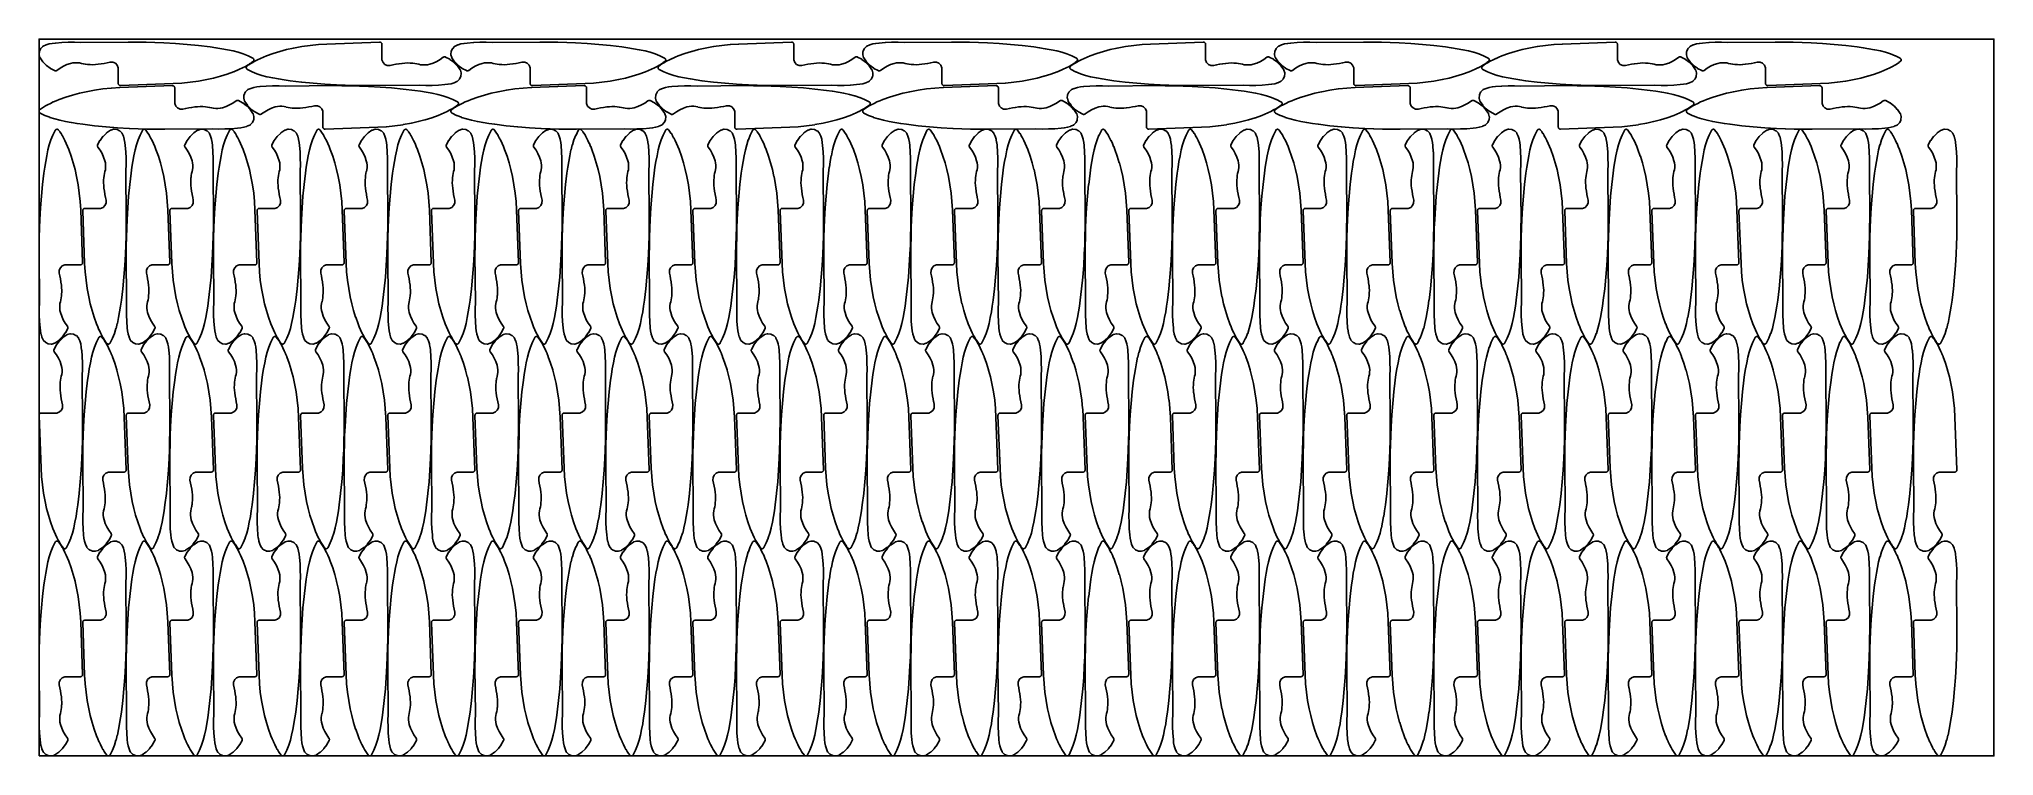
# Model space of a CAD drawing. Header units: metres. Extents: x 0 to 3000, y 0 to 1100.
import ezdxf

# ---------------------------------------------------------------- set-up
doc = ezdxf.new("R2010")
doc.units = ezdxf.units.M

msp = doc.modelspace()

# ---------------------------------------------------------------- linework, layer by layer
at = {"color": 7}
msp.add_lwpolyline([(0, 0), (3000, 0), (3000, 1100), (0, 1100), (0, 0)], close=True, dxfattribs=at)
at = {"color": 1}
for points in [[(119.9, 1060), (117, 1062.9), (113.3, 1064.5), (108.9, 1064.6), (104.6, 1063.6), (104.5, 1063.6), (99.9, 1062.8), (99.9, 1062.7), (95.3, 1062), (95.2, 1062), (90.6, 1061.3), (90.5, 1061.3), (90.5, 1061.3), (86.5, 1060.9), (86.4, 1060.9), (82.5, 1060.7), (82.3, 1060.7), (78.4, 1060.8), (78.3, 1060.8), (74.3, 1061.1), (74.3, 1061.1), (74.2, 1061.1), (71.2, 1061.5), (71.1, 1061.5), (68.1, 1062), (68, 1062), (65, 1062.6), (64.9, 1062.7), (62.1, 1063.4), (58.7, 1063.8), (55.2, 1063.8), (51.7, 1063.4), (48.2, 1062.6), (42.7, 1060.8), (37.3, 1058.3), (32.2, 1055.4), (27.4, 1052), (27.3, 1051.9), (27.2, 1051.9), (27.2, 1051.9), (27.2, 1051.9), (27.1, 1051.8), (27.1, 1051.8), (26.7, 1051.6), (26.5, 1051.5), (26.3, 1051.5), (26, 1051.4), (25.8, 1051.4), (25.6, 1051.3), (25.2, 1051.3), (25, 1051.3), (24.8, 1051.3), (24.4, 1051.4), (24.4, 1051.4), (24.3, 1051.4), (24.3, 1051.4), (24.3, 1051.4), (24.2, 1051.4), (24.1, 1051.4), (24.1, 1051.5), (24.1, 1051.5), (24, 1051.5), (23.9, 1051.5), (23.9, 1051.5), (23.9, 1051.5), (23.8, 1051.6), (23.8, 1051.6), (17.3, 1055.1), (17.2, 1055.1), (17, 1055.2), (11.2, 1059.6), (11.1, 1059.7), (11, 1059.8), (5.9, 1065), (5.8, 1065.2), (5.7, 1065.3), (1.5, 1071.3), (1.5, 1071.3), (1.4, 1071.4), (1.4, 1071.4), (1.4, 1071.4), (1.4, 1071.5), (1.3, 1071.5), (1.3, 1071.6), (1.3, 1071.6), (1.3, 1071.6), (1.2, 1071.7), (1.2, 1071.7), (1.2, 1071.8), (1.2, 1071.8), (1.2, 1071.9), (0.1, 1076), (0, 1076.2), (0, 1076.4), (0, 1076.5), (0, 1076.7), (0.4, 1080.8), (0.4, 1081), (0.4, 1081.2), (0.5, 1081.3), (0.5, 1081.5), (2.3, 1085.3), (2.4, 1085.4), (2.5, 1085.6), (2.6, 1085.7), (2.7, 1085.8), (5.7, 1088.8), (5.7, 1088.9), (5.7, 1088.9), (5.8, 1088.9), (5.8, 1089), (5.8, 1089), (5.9, 1089), (5.9, 1089), (6, 1089.1), (6, 1089.1), (6, 1089.1), (6.1, 1089.1), (6.2, 1089.2), (6.2, 1089.2), (6.2, 1089.2), (6.3, 1089.2), (6.3, 1089.3), (6.4, 1089.3), (6.4, 1089.3), (10.7, 1091), (10.9, 1091.1), (15.4, 1092.5), (15.5, 1092.5), (20.1, 1093.5), (20.3, 1093.5), (25, 1094), (25, 1094), (25, 1094), (34.7, 1094.7), (34.7, 1094.7), (44.4, 1095.1), (44.5, 1095.1), (54.1, 1095.2), (54.2, 1095.2), (63.9, 1094.9), (136.7, 1095.4), (136.7, 1095.4), (136.8, 1095.4), (150.4, 1095.4), (150.4, 1095.4), (164.1, 1095.2), (164.1, 1095.2), (177.7, 1094.8), (177.7, 1094.8), (191.4, 1094.2), (191.4, 1094.2), (191.4, 1094.2), (209.2, 1093.2), (209.2, 1093.2), (227, 1091.9), (227, 1091.9), (244.7, 1090.1), (244.7, 1090.1), (262.4, 1088), (262.4, 1088), (262.4, 1088), (271.3, 1086.8), (271.4, 1086.8), (280.2, 1085.3), (280.2, 1085.3), (289, 1083.7), (289.1, 1083.7), (297.9, 1081.8), (297.9, 1081.8), (297.9, 1081.8), (305.6, 1079.8), (305.7, 1079.8), (313.3, 1077.3), (313.4, 1077.3), (320.7, 1074.2), (320.8, 1074.2), (327.9, 1070.7), (327.9, 1070.7), (328, 1070.7), (328, 1070.6), (328.1, 1070.6), (328.1, 1070.6), (328.1, 1070.6), (328.5, 1070.3), (328.6, 1070.2), (328.8, 1070.1), (328.9, 1070), (329, 1069.8), (329.2, 1069.5), (329.3, 1069.3), (329.4, 1069.2), (329.5, 1069), (329.5, 1068.8), (329.6, 1068.4), (329.6, 1068.2), (329.7, 1068), (329.7, 1067.9), (329.6, 1067.7), (329.6, 1067.3), (329.6, 1067.2), (329.5, 1067.2), (329.5, 1067.1), (329.5, 1067.1), (329.5, 1067), (329.5, 1067), (329.5, 1066.9), (329.5, 1066.9), (329.4, 1066.9), (329.4, 1066.8), (329.4, 1066.8), (329.4, 1066.7), (329.4, 1066.7), (329.3, 1066.6), (329.3, 1066.6), (329.3, 1066.5), (329.3, 1066.5), (329.2, 1066.5), (329.2, 1066.4), (329.2, 1066.4), (329.1, 1066.3), (329.1, 1066.3), (329.1, 1066.3), (329, 1066.2), (329, 1066.2), (329, 1066.2), (328.9, 1066.1), (328.9, 1066.1), (328.9, 1066.1), (328.8, 1066), (326, 1063.9), (325.9, 1063.8), (323, 1061.8), (322.9, 1061.7), (319.9, 1059.8), (319.8, 1059.8), (316.6, 1058.1), (316.6, 1058.1), (316.6, 1058.1), (312.3, 1055.8), (312.2, 1055.8), (307.8, 1053.7), (307.8, 1053.7), (303.3, 1051.7), (303.2, 1051.7), (298.7, 1049.9), (298.7, 1049.9), (298.6, 1049.9), (288.6, 1046.3), (288.5, 1046.2), (278.3, 1043), (278.2, 1043), (267.9, 1040.3), (267.8, 1040.2), (257.3, 1037.9), (257.3, 1037.9), (257.3, 1037.9), (244.6, 1035.5), (244.5, 1035.5), (231.8, 1033.7), (231.7, 1033.7), (218.9, 1032.4), (218.8, 1032.4), (205.9, 1031.7), (205.9, 1031.7), (205.9, 1031.7), (125.1, 1028.7), (125, 1028.7), (124.9, 1028.7), (124.9, 1028.7), (124.9, 1028.7), (124.8, 1028.7), (124.7, 1028.7), (124.2, 1028.8), (124, 1028.8), (123.8, 1028.8), (123.6, 1028.9), (123.5, 1029), (123, 1029.3), (122.8, 1029.4), (122.7, 1029.5), (122.6, 1029.6), (122.4, 1029.7), (122.1, 1030.2), (122, 1030.3), (121.9, 1030.5), (121.8, 1030.6), (121.7, 1030.8), (121.6, 1031.3), (121.6, 1031.4), (121.6, 1031.4), (121.5, 1031.5), (121.5, 1031.5), (121.5, 1031.6), (121.5, 1031.6), (121.5, 1031.6), (121.5, 1031.7), (121.5, 1031.7), (121.5, 1031.8), (121.5, 1031.8), (121.5, 1031.9), (121.5, 1031.9), (121.5, 1032), (121.5, 1056), (119.9, 1060)], [(527.8, 1064.1), (530.6, 1061.2), (534.3, 1059.6), (538.7, 1059.5), (543.1, 1060.5), (543.1, 1060.5), (547.7, 1061.3), (547.8, 1061.4), (552.4, 1062.1), (552.4, 1062.1), (557.1, 1062.8), (557.1, 1062.8), (557.2, 1062.8), (561.1, 1063.2), (561.2, 1063.2), (565.2, 1063.4), (565.3, 1063.4), (569.3, 1063.3), (569.4, 1063.3), (573.4, 1063), (573.4, 1063), (573.4, 1063), (576.4, 1062.6), (576.5, 1062.6), (579.6, 1062.1), (579.7, 1062.1), (582.6, 1061.5), (582.7, 1061.4), (585.5, 1060.7), (589, 1060.3), (592.5, 1060.3), (596, 1060.7), (599.4, 1061.5), (605, 1063.3), (610.3, 1065.8), (615.4, 1068.7), (620.3, 1072.1), (620.4, 1072.2), (620.4, 1072.2), (620.4, 1072.2), (620.4, 1072.3), (620.5, 1072.3), (620.6, 1072.3), (621, 1072.5), (621.1, 1072.6), (621.3, 1072.6), (621.7, 1072.7), (621.9, 1072.7), (622.1, 1072.8), (622.5, 1072.8), (622.6, 1072.8), (622.8, 1072.8), (623.2, 1072.7), (623.3, 1072.7), (623.3, 1072.7), (623.4, 1072.7), (623.4, 1072.7), (623.5, 1072.7), (623.5, 1072.7), (623.6, 1072.6), (623.6, 1072.6), (623.7, 1072.6), (623.7, 1072.6), (623.7, 1072.6), (623.8, 1072.6), (623.8, 1072.5), (623.9, 1072.5), (630.4, 1069), (630.5, 1069), (630.6, 1068.9), (636.4, 1064.5), (636.6, 1064.4), (636.7, 1064.3), (641.7, 1059.1), (641.8, 1058.9), (641.9, 1058.8), (646.2, 1052.8), (646.2, 1052.8), (646.2, 1052.8), (646.3, 1052.7), (646.3, 1052.7), (646.3, 1052.6), (646.3, 1052.6), (646.4, 1052.5), (646.4, 1052.5), (646.4, 1052.5), (646.4, 1052.4), (646.4, 1052.4), (646.4, 1052.3), (646.5, 1052.3), (646.5, 1052.2), (647.6, 1048.1), (647.6, 1047.9), (647.7, 1047.8), (647.7, 1047.6), (647.7, 1047.4), (647.3, 1043.3), (647.3, 1043.1), (647.2, 1042.9), (647.2, 1042.8), (647.1, 1042.6), (645.4, 1038.8), (645.3, 1038.7), (645.2, 1038.5), (645.1, 1038.4), (645, 1038.3), (642, 1035.3), (642, 1035.3), (642, 1035.2), (641.9, 1035.2), (641.8, 1035.1), (641.8, 1035.1), (641.8, 1035.1), (641.7, 1035.1), (641.7, 1035), (641.7, 1035), (641.6, 1035), (641.6, 1035), (641.5, 1034.9), (641.5, 1034.9), (641.5, 1034.9), (641.4, 1034.9), (641.3, 1034.8), (641.3, 1034.8), (641.3, 1034.8), (637, 1033.1), (636.8, 1033), (632.3, 1031.6), (632.1, 1031.6), (627.5, 1030.6), (627.4, 1030.6), (622.7, 1030.1), (622.7, 1030.1), (622.6, 1030.1), (613, 1029.4), (612.9, 1029.4), (603.3, 1029), (603.2, 1029), (593.5, 1028.9), (593.4, 1028.9), (583.8, 1029.2), (510.9, 1028.7), (510.9, 1028.7), (510.9, 1028.7), (497.3, 1028.7), (497.2, 1028.7), (483.6, 1028.9), (483.6, 1028.9), (469.9, 1029.3), (469.9, 1029.3), (456.3, 1029.9), (456.3, 1029.9), (456.2, 1029.9), (438.5, 1030.9), (438.4, 1030.9), (420.7, 1032.2), (420.7, 1032.2), (403, 1034), (402.9, 1034), (385.3, 1036.1), (385.2, 1036.1), (385.2, 1036.1), (376.3, 1037.3), (376.3, 1037.3), (367.5, 1038.8), (367.4, 1038.8), (358.6, 1040.4), (358.6, 1040.4), (349.8, 1042.3), (349.8, 1042.3), (349.7, 1042.3), (342, 1044.3), (341.9, 1044.3), (334.4, 1046.8), (334.3, 1046.9), (327, 1049.9), (326.8, 1049.9), (319.7, 1053.4), (319.7, 1053.4), (319.7, 1053.4), (319.6, 1053.5), (319.6, 1053.5), (319.5, 1053.5), (319.5, 1053.5), (319.2, 1053.8), (319, 1053.9), (318.9, 1054), (318.8, 1054.1), (318.6, 1054.3), (318.4, 1054.6), (318.3, 1054.8), (318.2, 1054.9), (318.2, 1055.1), (318.1, 1055.3), (318, 1055.7), (318, 1055.9), (318, 1056.1), (318, 1056.2), (318, 1056.4), (318.1, 1056.8), (318.1, 1056.9), (318.1, 1056.9), (318.1, 1057), (318.1, 1057), (318.2, 1057.1), (318.2, 1057.1), (318.2, 1057.2), (318.2, 1057.2), (318.2, 1057.2), (318.2, 1057.3), (318.3, 1057.3), (318.3, 1057.4), (318.3, 1057.4), (318.3, 1057.5), (318.4, 1057.5), (318.4, 1057.6), (318.4, 1057.6), (318.4, 1057.6), (318.5, 1057.7), (318.5, 1057.7), (318.5, 1057.8), (318.6, 1057.8), (318.6, 1057.8), (318.6, 1057.9), (318.7, 1057.9), (318.7, 1057.9), (318.7, 1058), (318.8, 1058), (318.8, 1058), (318.8, 1058.1), (321.6, 1060.3), (321.7, 1060.3), (324.7, 1062.3), (324.8, 1062.4), (327.8, 1064.3), (327.9, 1064.3), (331, 1066), (331, 1066), (331, 1066), (335.4, 1068.3), (335.4, 1068.3), (339.8, 1070.4), (339.9, 1070.4), (344.4, 1072.4), (344.4, 1072.4), (349, 1074.2), (349, 1074.2), (349, 1074.2), (359.1, 1077.8), (359.2, 1077.9), (369.4, 1081.1), (369.5, 1081.1), (379.8, 1083.8), (379.9, 1083.9), (390.3, 1086.2), (390.4, 1086.2), (390.4, 1086.2), (403.1, 1088.6), (403.1, 1088.6), (415.9, 1090.4), (416, 1090.4), (428.8, 1091.7), (428.9, 1091.7), (441.7, 1092.4), (441.7, 1092.4), (441.8, 1092.4), (522.6, 1095.4), (522.7, 1095.4), (522.8, 1095.4), (522.8, 1095.4), (522.8, 1095.4), (522.9, 1095.4), (523, 1095.4), (523.5, 1095.3), (523.7, 1095.3), (523.9, 1095.3), (524, 1095.2), (524.2, 1095.1), (524.7, 1094.8), (524.8, 1094.7), (525, 1094.6), (525.1, 1094.5), (525.2, 1094.4), (525.6, 1093.9), (525.7, 1093.8), (525.8, 1093.6), (525.9, 1093.5), (525.9, 1093.3), (526.1, 1092.8), (526.1, 1092.7), (526.1, 1092.7), (526.1, 1092.6), (526.1, 1092.6), (526.1, 1092.5), (526.1, 1092.5), (526.2, 1092.5), (526.2, 1092.4), (526.2, 1092.4), (526.2, 1092.3), (526.2, 1092.3), (526.2, 1092.2), (526.2, 1092.2), (526.2, 1092.1), (526.2, 1068.1), (527.8, 1064.1)], [(751.9, 1060), (749, 1062.9), (745.3, 1064.5), (740.9, 1064.6), (736.6, 1063.6), (736.5, 1063.6), (731.9, 1062.8), (731.9, 1062.7), (727.3, 1062), (727.2, 1062), (722.6, 1061.3), (722.5, 1061.3), (722.5, 1061.3), (718.5, 1060.9), (718.4, 1060.9), (714.5, 1060.7), (714.3, 1060.7), (710.4, 1060.8), (710.3, 1060.8), (706.3, 1061.1), (706.3, 1061.1), (706.2, 1061.1), (703.2, 1061.5), (703.1, 1061.5), (700.1, 1062), (700, 1062), (697, 1062.6), (696.9, 1062.7), (694.1, 1063.4), (690.7, 1063.8), (687.2, 1063.8), (683.7, 1063.4), (680.2, 1062.6), (674.7, 1060.8), (669.3, 1058.3), (664.2, 1055.4), (659.4, 1052), (659.3, 1051.9), (659.2, 1051.9), (659.2, 1051.9), (659.2, 1051.9), (659.1, 1051.8), (659.1, 1051.8), (658.7, 1051.6), (658.5, 1051.5), (658.3, 1051.5), (658, 1051.4), (657.8, 1051.4), (657.6, 1051.3), (657.2, 1051.3), (657, 1051.3), (656.8, 1051.3), (656.4, 1051.4), (656.4, 1051.4), (656.3, 1051.4), (656.3, 1051.4), (656.3, 1051.4), (656.2, 1051.4), (656.1, 1051.4), (656.1, 1051.5), (656.1, 1051.5), (656, 1051.5), (655.9, 1051.5), (655.9, 1051.5), (655.9, 1051.5), (655.8, 1051.6), (655.8, 1051.6), (649.3, 1055.1), (649.2, 1055.1), (649, 1055.2), (643.2, 1059.6), (643.1, 1059.7), (643, 1059.8), (637.9, 1065), (637.8, 1065.2), (637.7, 1065.3), (633.5, 1071.3), (633.5, 1071.3), (633.4, 1071.4), (633.4, 1071.4), (633.4, 1071.4), (633.4, 1071.5), (633.3, 1071.5), (633.3, 1071.6), (633.3, 1071.6), (633.3, 1071.6), (633.2, 1071.7), (633.2, 1071.7), (633.2, 1071.8), (633.2, 1071.8), (633.2, 1071.9), (632.1, 1076), (632, 1076.2), (632, 1076.4), (632, 1076.5), (632, 1076.7), (632.4, 1080.8), (632.4, 1081), (632.4, 1081.2), (632.5, 1081.3), (632.5, 1081.5), (634.3, 1085.3), (634.4, 1085.4), (634.5, 1085.6), (634.6, 1085.7), (634.7, 1085.8), (637.7, 1088.8), (637.7, 1088.9), (637.7, 1088.9), (637.8, 1088.9), (637.8, 1089), (637.8, 1089), (637.9, 1089), (637.9, 1089), (638, 1089.1), (638, 1089.1), (638, 1089.1), (638.1, 1089.1), (638.2, 1089.2), (638.2, 1089.2), (638.2, 1089.2), (638.3, 1089.2), (638.3, 1089.3), (638.4, 1089.3), (638.4, 1089.3), (642.7, 1091), (642.9, 1091.1), (647.4, 1092.5), (647.5, 1092.5), (652.1, 1093.5), (652.3, 1093.5), (657, 1094), (657, 1094), (657, 1094), (666.7, 1094.7), (666.7, 1094.7), (676.4, 1095.1), (676.5, 1095.1), (686.1, 1095.2), (686.2, 1095.2), (695.9, 1094.9), (768.7, 1095.4), (768.7, 1095.4), (768.8, 1095.4), (782.4, 1095.4), (782.4, 1095.4), (796.1, 1095.2), (796.1, 1095.2), (809.7, 1094.8), (809.7, 1094.8), (823.4, 1094.2), (823.4, 1094.2), (823.4, 1094.2), (841.2, 1093.2), (841.2, 1093.2), (859, 1091.9), (859, 1091.9), (876.7, 1090.1), (876.7, 1090.1), (894.4, 1088), (894.4, 1088), (894.4, 1088), (903.3, 1086.8), (903.4, 1086.8), (912.2, 1085.3), (912.2, 1085.3), (921, 1083.7), (921.1, 1083.7), (929.9, 1081.8), (929.9, 1081.8), (929.9, 1081.8), (937.6, 1079.8), (937.7, 1079.8), (945.3, 1077.3), (945.4, 1077.3), (952.7, 1074.2), (952.8, 1074.2), (959.9, 1070.7), (959.9, 1070.7), (960, 1070.7), (960, 1070.6), (960.1, 1070.6), (960.1, 1070.6), (960.1, 1070.6), (960.5, 1070.3), (960.6, 1070.2), (960.8, 1070.1), (960.9, 1070), (961, 1069.8), (961.2, 1069.5), (961.3, 1069.3), (961.4, 1069.2), (961.5, 1069), (961.5, 1068.8), (961.6, 1068.4), (961.6, 1068.2), (961.7, 1068), (961.7, 1067.9), (961.6, 1067.7), (961.6, 1067.3), (961.6, 1067.2), (961.5, 1067.2), (961.5, 1067.1), (961.5, 1067.1), (961.5, 1067), (961.5, 1067), (961.5, 1066.9), (961.5, 1066.9), (961.4, 1066.9), (961.4, 1066.8), (961.4, 1066.8), (961.4, 1066.7), (961.4, 1066.7), (961.3, 1066.6), (961.3, 1066.6), (961.3, 1066.5), (961.3, 1066.5), (961.2, 1066.5), (961.2, 1066.4), (961.2, 1066.4), (961.1, 1066.3), (961.1, 1066.3), (961.1, 1066.3), (961, 1066.2), (961, 1066.2), (961, 1066.2), (960.9, 1066.1), (960.9, 1066.1), (960.9, 1066.1), (960.8, 1066), (958, 1063.9), (957.9, 1063.8), (955, 1061.8), (954.9, 1061.7), (951.9, 1059.8), (951.8, 1059.8), (948.6, 1058.1), (948.6, 1058.1), (948.6, 1058.1), (944.3, 1055.8), (944.2, 1055.8), (939.8, 1053.7), (939.8, 1053.7), (935.3, 1051.7), (935.2, 1051.7), (930.7, 1049.9), (930.7, 1049.9), (930.6, 1049.9), (920.6, 1046.3), (920.5, 1046.2), (910.3, 1043), (910.2, 1043), (899.9, 1040.3), (899.8, 1040.2), (889.3, 1037.9), (889.3, 1037.9), (889.3, 1037.9), (876.6, 1035.5), (876.5, 1035.5), (863.8, 1033.7), (863.7, 1033.7), (850.9, 1032.4), (850.8, 1032.4), (837.9, 1031.7), (837.9, 1031.7), (837.9, 1031.7), (757.1, 1028.7), (757, 1028.7), (756.9, 1028.7), (756.9, 1028.7), (756.9, 1028.7), (756.8, 1028.7), (756.7, 1028.7), (756.2, 1028.8), (756, 1028.8), (755.8, 1028.8), (755.6, 1028.9), (755.5, 1029), (755, 1029.3), (754.8, 1029.4), (754.7, 1029.5), (754.6, 1029.6), (754.4, 1029.7), (754.1, 1030.2), (754, 1030.3), (753.9, 1030.5), (753.8, 1030.6), (753.7, 1030.8), (753.6, 1031.3), (753.6, 1031.4), (753.6, 1031.4), (753.5, 1031.5), (753.5, 1031.5), (753.5, 1031.6), (753.5, 1031.6), (753.5, 1031.6), (753.5, 1031.7), (753.5, 1031.7), (753.5, 1031.8), (753.5, 1031.8), (753.5, 1031.9), (753.5, 1031.9), (753.5, 1032), (753.5, 1056), (751.9, 1060)], [(1159.8, 1064.1), (1162.6, 1061.2), (1166.3, 1059.6), (1170.7, 1059.5), (1175.1, 1060.5), (1175.1, 1060.5), (1179.7, 1061.3), (1179.8, 1061.4), (1184.4, 1062.1), (1184.4, 1062.1), (1189.1, 1062.8), (1189.1, 1062.8), (1189.2, 1062.8), (1193.1, 1063.2), (1193.2, 1063.2), (1197.2, 1063.4), (1197.3, 1063.4), (1201.3, 1063.3), (1201.4, 1063.3), (1205.4, 1063), (1205.4, 1063), (1205.4, 1063), (1208.4, 1062.6), (1208.5, 1062.6), (1211.6, 1062.1), (1211.7, 1062.1), (1214.6, 1061.5), (1214.7, 1061.4), (1217.5, 1060.7), (1221, 1060.3), (1224.5, 1060.3), (1228, 1060.7), (1231.4, 1061.5), (1237, 1063.3), (1242.3, 1065.8), (1247.4, 1068.7), (1252.3, 1072.1), (1252.4, 1072.2), (1252.4, 1072.2), (1252.4, 1072.2), (1252.4, 1072.3), (1252.5, 1072.3), (1252.6, 1072.3), (1253, 1072.5), (1253.1, 1072.6), (1253.3, 1072.6), (1253.7, 1072.7), (1253.9, 1072.7), (1254.1, 1072.8), (1254.5, 1072.8), (1254.6, 1072.8), (1254.8, 1072.8), (1255.2, 1072.7), (1255.3, 1072.7), (1255.3, 1072.7), (1255.4, 1072.7), (1255.4, 1072.7), (1255.5, 1072.7), (1255.5, 1072.7), (1255.6, 1072.6), (1255.6, 1072.6), (1255.7, 1072.6), (1255.7, 1072.6), (1255.7, 1072.6), (1255.8, 1072.6), (1255.8, 1072.5), (1255.9, 1072.5), (1262.4, 1069), (1262.5, 1069), (1262.6, 1068.9), (1268.4, 1064.5), (1268.6, 1064.4), (1268.7, 1064.3), (1273.7, 1059.1), (1273.8, 1058.9), (1273.9, 1058.8), (1278.2, 1052.8), (1278.2, 1052.8), (1278.2, 1052.8), (1278.3, 1052.7), (1278.3, 1052.7), (1278.3, 1052.6), (1278.3, 1052.6), (1278.4, 1052.5), (1278.4, 1052.5), (1278.4, 1052.5), (1278.4, 1052.4), (1278.4, 1052.4), (1278.4, 1052.3), (1278.5, 1052.3), (1278.5, 1052.2), (1279.6, 1048.1), (1279.6, 1047.9), (1279.7, 1047.8), (1279.7, 1047.6), (1279.7, 1047.4), (1279.3, 1043.3), (1279.3, 1043.1), (1279.2, 1042.9), (1279.2, 1042.8), (1279.1, 1042.6), (1277.4, 1038.8), (1277.3, 1038.7), (1277.2, 1038.5), (1277.1, 1038.4), (1277, 1038.3), (1274, 1035.3), (1274, 1035.3), (1274, 1035.2), (1273.9, 1035.2), (1273.8, 1035.1), (1273.8, 1035.1), (1273.8, 1035.1), (1273.7, 1035.1), (1273.7, 1035), (1273.7, 1035), (1273.6, 1035), (1273.6, 1035), (1273.5, 1034.9), (1273.5, 1034.9), (1273.5, 1034.9), (1273.4, 1034.9), (1273.3, 1034.8), (1273.3, 1034.8), (1273.3, 1034.8), (1269, 1033.1), (1268.8, 1033), (1264.3, 1031.6), (1264.1, 1031.6), (1259.5, 1030.6), (1259.4, 1030.6), (1254.7, 1030.1), (1254.7, 1030.1), (1254.6, 1030.1), (1245, 1029.4), (1244.9, 1029.4), (1235.3, 1029), (1235.2, 1029), (1225.5, 1028.9), (1225.4, 1028.9), (1215.8, 1029.2), (1142.9, 1028.7), (1142.9, 1028.7), (1142.9, 1028.7), (1129.3, 1028.7), (1129.2, 1028.7), (1115.6, 1028.9), (1115.6, 1028.9), (1101.9, 1029.3), (1101.9, 1029.3), (1088.3, 1029.9), (1088.3, 1029.9), (1088.2, 1029.9), (1070.5, 1030.9), (1070.4, 1030.9), (1052.7, 1032.2), (1052.7, 1032.2), (1035, 1034), (1034.9, 1034), (1017.3, 1036.1), (1017.2, 1036.1), (1017.2, 1036.1), (1008.3, 1037.3), (1008.3, 1037.3), (999.5, 1038.8), (999.4, 1038.8), (990.6, 1040.4), (990.6, 1040.4), (981.8, 1042.3), (981.8, 1042.3), (981.7, 1042.3), (974, 1044.3), (973.9, 1044.3), (966.4, 1046.8), (966.3, 1046.9), (959, 1049.9), (958.8, 1049.9), (951.7, 1053.4), (951.7, 1053.4), (951.7, 1053.4), (951.6, 1053.5), (951.6, 1053.5), (951.5, 1053.5), (951.5, 1053.5), (951.2, 1053.8), (951, 1053.9), (950.9, 1054), (950.8, 1054.1), (950.6, 1054.3), (950.4, 1054.6), (950.3, 1054.8), (950.2, 1054.9), (950.2, 1055.1), (950.1, 1055.3), (950, 1055.7), (950, 1055.9), (950, 1056.1), (950, 1056.2), (950, 1056.4), (950.1, 1056.8), (950.1, 1056.9), (950.1, 1056.9), (950.1, 1057), (950.1, 1057), (950.2, 1057.1), (950.2, 1057.1), (950.2, 1057.2), (950.2, 1057.2), (950.2, 1057.2), (950.2, 1057.3), (950.3, 1057.3), (950.3, 1057.4), (950.3, 1057.4), (950.3, 1057.5), (950.4, 1057.5), (950.4, 1057.6), (950.4, 1057.6), (950.4, 1057.6), (950.5, 1057.7), (950.5, 1057.7), (950.5, 1057.8), (950.6, 1057.8), (950.6, 1057.8), (950.6, 1057.9), (950.7, 1057.9), (950.7, 1057.9), (950.7, 1058), (950.8, 1058), (950.8, 1058), (950.8, 1058.1), (953.6, 1060.3), (953.7, 1060.3), (956.7, 1062.3), (956.8, 1062.4), (959.8, 1064.3), (959.9, 1064.3), (963, 1066), (963, 1066), (963, 1066), (967.4, 1068.3), (967.4, 1068.3), (971.8, 1070.4), (971.9, 1070.4), (976.4, 1072.4), (976.4, 1072.4), (981, 1074.2), (981, 1074.2), (981, 1074.2), (991.1, 1077.8), (991.2, 1077.9), (1001.4, 1081.1), (1001.5, 1081.1), (1011.8, 1083.8), (1011.9, 1083.9), (1022.3, 1086.2), (1022.4, 1086.2), (1022.4, 1086.2), (1035.1, 1088.6), (1035.1, 1088.6), (1047.9, 1090.4), (1048, 1090.4), (1060.8, 1091.7), (1060.9, 1091.7), (1073.7, 1092.4), (1073.7, 1092.4), (1073.8, 1092.4), (1154.6, 1095.4), (1154.7, 1095.4), (1154.8, 1095.4), (1154.8, 1095.4), (1154.8, 1095.4), (1154.9, 1095.4), (1155, 1095.4), (1155.5, 1095.3), (1155.7, 1095.3), (1155.9, 1095.3), (1156, 1095.2), (1156.2, 1095.1), (1156.7, 1094.8), (1156.8, 1094.7), (1157, 1094.6), (1157.1, 1094.5), (1157.2, 1094.4), (1157.6, 1093.9), (1157.7, 1093.8), (1157.8, 1093.6), (1157.9, 1093.5), (1157.9, 1093.3), (1158.1, 1092.8), (1158.1, 1092.7), (1158.1, 1092.7), (1158.1, 1092.6), (1158.1, 1092.6), (1158.1, 1092.5), (1158.1, 1092.5), (1158.2, 1092.5), (1158.2, 1092.4), (1158.2, 1092.4), (1158.2, 1092.3), (1158.2, 1092.3), (1158.2, 1092.2), (1158.2, 1092.2), (1158.2, 1092.1), (1158.2, 1068.1), (1159.8, 1064.1)], [(1383.9, 1060), (1381, 1062.9), (1377.3, 1064.5), (1372.9, 1064.6), (1368.6, 1063.6), (1368.5, 1063.6), (1363.9, 1062.8), (1363.9, 1062.7), (1359.3, 1062), (1359.2, 1062), (1354.6, 1061.3), (1354.5, 1061.3), (1354.5, 1061.3), (1350.5, 1060.9), (1350.4, 1060.9), (1346.5, 1060.7), (1346.3, 1060.7), (1342.4, 1060.8), (1342.3, 1060.8), (1338.3, 1061.1), (1338.3, 1061.1), (1338.2, 1061.1), (1335.2, 1061.5), (1335.1, 1061.5), (1332.1, 1062), (1332, 1062), (1329, 1062.6), (1328.9, 1062.7), (1326.1, 1063.4), (1322.7, 1063.8), (1319.2, 1063.8), (1315.7, 1063.4), (1312.2, 1062.6), (1306.7, 1060.8), (1301.3, 1058.3), (1296.2, 1055.4), (1291.4, 1052), (1291.3, 1051.9), (1291.2, 1051.9), (1291.2, 1051.9), (1291.2, 1051.9), (1291.1, 1051.8), (1291.1, 1051.8), (1290.7, 1051.6), (1290.5, 1051.5), (1290.3, 1051.5), (1290, 1051.4), (1289.8, 1051.4), (1289.6, 1051.3), (1289.2, 1051.3), (1289, 1051.3), (1288.8, 1051.3), (1288.4, 1051.4), (1288.4, 1051.4), (1288.3, 1051.4), (1288.3, 1051.4), (1288.3, 1051.4), (1288.2, 1051.4), (1288.1, 1051.4), (1288.1, 1051.5), (1288.1, 1051.5), (1288, 1051.5), (1287.9, 1051.5), (1287.9, 1051.5), (1287.9, 1051.5), (1287.8, 1051.6), (1287.8, 1051.6), (1281.3, 1055.1), (1281.2, 1055.1), (1281, 1055.2), (1275.2, 1059.6), (1275.1, 1059.7), (1275, 1059.8), (1269.9, 1065), (1269.8, 1065.2), (1269.7, 1065.3), (1265.5, 1071.3), (1265.5, 1071.3), (1265.4, 1071.4), (1265.4, 1071.4), (1265.4, 1071.4), (1265.4, 1071.5), (1265.3, 1071.5), (1265.3, 1071.6), (1265.3, 1071.6), (1265.3, 1071.6), (1265.2, 1071.7), (1265.2, 1071.7), (1265.2, 1071.8), (1265.2, 1071.8), (1265.2, 1071.9), (1264.1, 1076), (1264, 1076.2), (1264, 1076.4), (1264, 1076.5), (1264, 1076.7), (1264.4, 1080.8), (1264.4, 1081), (1264.4, 1081.2), (1264.5, 1081.3), (1264.5, 1081.5), (1266.3, 1085.3), (1266.4, 1085.4), (1266.5, 1085.6), (1266.6, 1085.7), (1266.7, 1085.8), (1269.7, 1088.8), (1269.7, 1088.9), (1269.7, 1088.9), (1269.8, 1088.9), (1269.8, 1089), (1269.8, 1089), (1269.9, 1089), (1269.9, 1089), (1270, 1089.1), (1270, 1089.1), (1270, 1089.1), (1270.1, 1089.1), (1270.2, 1089.2), (1270.2, 1089.2), (1270.2, 1089.2), (1270.3, 1089.2), (1270.3, 1089.3), (1270.4, 1089.3), (1270.4, 1089.3), (1274.7, 1091), (1274.9, 1091.1), (1279.4, 1092.5), (1279.5, 1092.5), (1284.1, 1093.5), (1284.3, 1093.5), (1289, 1094), (1289, 1094), (1289, 1094), (1298.7, 1094.7), (1298.7, 1094.7), (1308.4, 1095.1), (1308.5, 1095.1), (1318.1, 1095.2), (1318.2, 1095.2), (1327.9, 1094.9), (1400.7, 1095.4), (1400.7, 1095.4), (1400.8, 1095.4), (1414.4, 1095.4), (1414.4, 1095.4), (1428.1, 1095.2), (1428.1, 1095.2), (1441.7, 1094.8), (1441.7, 1094.8), (1455.4, 1094.2), (1455.4, 1094.2), (1455.4, 1094.2), (1473.2, 1093.2), (1473.2, 1093.2), (1491, 1091.9), (1491, 1091.9), (1508.7, 1090.1), (1508.7, 1090.1), (1526.4, 1088), (1526.4, 1088), (1526.4, 1088), (1535.3, 1086.8), (1535.4, 1086.8), (1544.2, 1085.3), (1544.2, 1085.3), (1553, 1083.7), (1553.1, 1083.7), (1561.9, 1081.8), (1561.9, 1081.8), (1561.9, 1081.8), (1569.6, 1079.8), (1569.7, 1079.8), (1577.3, 1077.3), (1577.4, 1077.3), (1584.7, 1074.2), (1584.8, 1074.2), (1591.9, 1070.7), (1591.9, 1070.7), (1592, 1070.7), (1592, 1070.6), (1592.1, 1070.6), (1592.1, 1070.6), (1592.1, 1070.6), (1592.5, 1070.3), (1592.6, 1070.2), (1592.8, 1070.1), (1592.9, 1070), (1593, 1069.8), (1593.2, 1069.5), (1593.3, 1069.3), (1593.4, 1069.2), (1593.5, 1069), (1593.5, 1068.8), (1593.6, 1068.4), (1593.6, 1068.2), (1593.7, 1068), (1593.7, 1067.9), (1593.6, 1067.7), (1593.6, 1067.3), (1593.6, 1067.2), (1593.5, 1067.2), (1593.5, 1067.1), (1593.5, 1067.1), (1593.5, 1067), (1593.5, 1067), (1593.5, 1066.9), (1593.5, 1066.9), (1593.4, 1066.9), (1593.4, 1066.8), (1593.4, 1066.8), (1593.4, 1066.7), (1593.4, 1066.7), (1593.3, 1066.6), (1593.3, 1066.6), (1593.3, 1066.5), (1593.3, 1066.5), (1593.2, 1066.5), (1593.2, 1066.4), (1593.2, 1066.4), (1593.1, 1066.3), (1593.1, 1066.3), (1593.1, 1066.3), (1593, 1066.2), (1593, 1066.2), (1593, 1066.2), (1592.9, 1066.1), (1592.9, 1066.1), (1592.9, 1066.1), (1592.8, 1066), (1590, 1063.9), (1589.9, 1063.8), (1587, 1061.8), (1586.9, 1061.7), (1583.9, 1059.8), (1583.8, 1059.8), (1580.6, 1058.1), (1580.6, 1058.1), (1580.6, 1058.1), (1576.3, 1055.8), (1576.2, 1055.8), (1571.8, 1053.7), (1571.8, 1053.7), (1567.3, 1051.7), (1567.2, 1051.7), (1562.7, 1049.9), (1562.7, 1049.9), (1562.6, 1049.9), (1552.6, 1046.3), (1552.5, 1046.2), (1542.3, 1043), (1542.2, 1043), (1531.9, 1040.3), (1531.8, 1040.2), (1521.3, 1037.9), (1521.3, 1037.9), (1521.3, 1037.9), (1508.6, 1035.5), (1508.5, 1035.5), (1495.8, 1033.7), (1495.7, 1033.7), (1482.9, 1032.4), (1482.8, 1032.4), (1469.9, 1031.7), (1469.9, 1031.7), (1469.9, 1031.7), (1389.1, 1028.7), (1389, 1028.7), (1388.9, 1028.7), (1388.9, 1028.7), (1388.9, 1028.7), (1388.8, 1028.7), (1388.7, 1028.7), (1388.2, 1028.8), (1388, 1028.8), (1387.8, 1028.8), (1387.6, 1028.9), (1387.5, 1029), (1387, 1029.3), (1386.8, 1029.4), (1386.7, 1029.5), (1386.6, 1029.6), (1386.4, 1029.7), (1386.1, 1030.2), (1386, 1030.3), (1385.9, 1030.5), (1385.8, 1030.6), (1385.7, 1030.8), (1385.6, 1031.3), (1385.6, 1031.4), (1385.6, 1031.4), (1385.5, 1031.5), (1385.5, 1031.5), (1385.5, 1031.6), (1385.5, 1031.6), (1385.5, 1031.6), (1385.5, 1031.7), (1385.5, 1031.7), (1385.5, 1031.8), (1385.5, 1031.8), (1385.5, 1031.9), (1385.5, 1031.9), (1385.5, 1032), (1385.5, 1056), (1383.9, 1060)], [(1791.8, 1064.1), (1794.6, 1061.2), (1798.3, 1059.6), (1802.7, 1059.5), (1807.1, 1060.5), (1807.1, 1060.5), (1811.7, 1061.3), (1811.8, 1061.4), (1816.4, 1062.1), (1816.4, 1062.1), (1821.1, 1062.8), (1821.1, 1062.8), (1821.2, 1062.8), (1825.1, 1063.2), (1825.2, 1063.2), (1829.2, 1063.4), (1829.3, 1063.4), (1833.3, 1063.3), (1833.4, 1063.3), (1837.4, 1063), (1837.4, 1063), (1837.4, 1063), (1840.4, 1062.6), (1840.5, 1062.6), (1843.6, 1062.1), (1843.7, 1062.1), (1846.6, 1061.5), (1846.7, 1061.4), (1849.5, 1060.7), (1853, 1060.3), (1856.5, 1060.3), (1860, 1060.7), (1863.4, 1061.5), (1869, 1063.3), (1874.3, 1065.8), (1879.4, 1068.7), (1884.3, 1072.1), (1884.4, 1072.2), (1884.4, 1072.2), (1884.4, 1072.2), (1884.4, 1072.3), (1884.5, 1072.3), (1884.6, 1072.3), (1885, 1072.5), (1885.1, 1072.6), (1885.3, 1072.6), (1885.7, 1072.7), (1885.9, 1072.7), (1886.1, 1072.8), (1886.5, 1072.8), (1886.6, 1072.8), (1886.8, 1072.8), (1887.2, 1072.7), (1887.3, 1072.7), (1887.3, 1072.7), (1887.4, 1072.7), (1887.4, 1072.7), (1887.5, 1072.7), (1887.5, 1072.7), (1887.6, 1072.6), (1887.6, 1072.6), (1887.7, 1072.6), (1887.7, 1072.6), (1887.7, 1072.6), (1887.8, 1072.6), (1887.8, 1072.5), (1887.9, 1072.5), (1894.4, 1069), (1894.5, 1069), (1894.6, 1068.9), (1900.4, 1064.5), (1900.6, 1064.4), (1900.7, 1064.3), (1905.7, 1059.1), (1905.8, 1058.9), (1905.9, 1058.8), (1910.2, 1052.8), (1910.2, 1052.8), (1910.2, 1052.8), (1910.3, 1052.7), (1910.3, 1052.7), (1910.3, 1052.6), (1910.3, 1052.6), (1910.4, 1052.5), (1910.4, 1052.5), (1910.4, 1052.5), (1910.4, 1052.4), (1910.4, 1052.4), (1910.4, 1052.3), (1910.5, 1052.3), (1910.5, 1052.2), (1911.6, 1048.1), (1911.6, 1047.9), (1911.7, 1047.8), (1911.7, 1047.6), (1911.7, 1047.4), (1911.3, 1043.3), (1911.3, 1043.1), (1911.2, 1042.9), (1911.2, 1042.8), (1911.1, 1042.6), (1909.4, 1038.8), (1909.3, 1038.7), (1909.2, 1038.5), (1909.1, 1038.4), (1909, 1038.3), (1906, 1035.3), (1906, 1035.3), (1906, 1035.2), (1905.9, 1035.2), (1905.8, 1035.1), (1905.8, 1035.1), (1905.8, 1035.1), (1905.7, 1035.1), (1905.7, 1035), (1905.7, 1035), (1905.6, 1035), (1905.6, 1035), (1905.5, 1034.9), (1905.5, 1034.9), (1905.5, 1034.9), (1905.4, 1034.9), (1905.3, 1034.8), (1905.3, 1034.8), (1905.3, 1034.8), (1901, 1033.1), (1900.8, 1033), (1896.3, 1031.6), (1896.1, 1031.6), (1891.5, 1030.6), (1891.4, 1030.6), (1886.7, 1030.1), (1886.7, 1030.1), (1886.6, 1030.1), (1877, 1029.4), (1876.9, 1029.4), (1867.3, 1029), (1867.2, 1029), (1857.5, 1028.9), (1857.4, 1028.9), (1847.8, 1029.2), (1774.9, 1028.7), (1774.9, 1028.7), (1774.9, 1028.7), (1761.3, 1028.7), (1761.2, 1028.7), (1747.6, 1028.9), (1747.6, 1028.9), (1733.9, 1029.3), (1733.9, 1029.3), (1720.3, 1029.9), (1720.3, 1029.9), (1720.2, 1029.9), (1702.5, 1030.9), (1702.4, 1030.9), (1684.7, 1032.2), (1684.7, 1032.2), (1667, 1034), (1666.9, 1034), (1649.3, 1036.1), (1649.2, 1036.1), (1649.2, 1036.1), (1640.3, 1037.3), (1640.3, 1037.3), (1631.5, 1038.8), (1631.4, 1038.8), (1622.6, 1040.4), (1622.6, 1040.4), (1613.8, 1042.3), (1613.8, 1042.3), (1613.7, 1042.3), (1606, 1044.3), (1605.9, 1044.3), (1598.4, 1046.8), (1598.3, 1046.9), (1591, 1049.9), (1590.8, 1049.9), (1583.7, 1053.4), (1583.7, 1053.4), (1583.7, 1053.4), (1583.6, 1053.5), (1583.6, 1053.5), (1583.5, 1053.5), (1583.5, 1053.5), (1583.2, 1053.8), (1583, 1053.9), (1582.9, 1054), (1582.8, 1054.1), (1582.6, 1054.3), (1582.4, 1054.6), (1582.3, 1054.8), (1582.2, 1054.9), (1582.2, 1055.1), (1582.1, 1055.3), (1582, 1055.7), (1582, 1055.9), (1582, 1056.1), (1582, 1056.2), (1582, 1056.4), (1582.1, 1056.8), (1582.1, 1056.9), (1582.1, 1056.9), (1582.1, 1057), (1582.1, 1057), (1582.2, 1057.1), (1582.2, 1057.1), (1582.2, 1057.2), (1582.2, 1057.2), (1582.2, 1057.2), (1582.2, 1057.3), (1582.3, 1057.3), (1582.3, 1057.4), (1582.3, 1057.4), (1582.3, 1057.5), (1582.4, 1057.5), (1582.4, 1057.6), (1582.4, 1057.6), (1582.4, 1057.6), (1582.5, 1057.7), (1582.5, 1057.7), (1582.5, 1057.8), (1582.6, 1057.8), (1582.6, 1057.8), (1582.6, 1057.9), (1582.7, 1057.9), (1582.7, 1057.9), (1582.7, 1058), (1582.8, 1058), (1582.8, 1058), (1582.8, 1058.1), (1585.6, 1060.3), (1585.7, 1060.3), (1588.7, 1062.3), (1588.8, 1062.4), (1591.8, 1064.3), (1591.9, 1064.3), (1595, 1066), (1595, 1066), (1595, 1066), (1599.4, 1068.3), (1599.4, 1068.3), (1603.8, 1070.4), (1603.9, 1070.4), (1608.4, 1072.4), (1608.4, 1072.4), (1613, 1074.2), (1613, 1074.2), (1613, 1074.2), (1623.1, 1077.8), (1623.2, 1077.9), (1633.4, 1081.1), (1633.5, 1081.1), (1643.8, 1083.8), (1643.9, 1083.9), (1654.3, 1086.2), (1654.4, 1086.2), (1654.4, 1086.2), (1667.1, 1088.6), (1667.1, 1088.6), (1679.9, 1090.4), (1680, 1090.4), (1692.8, 1091.7), (1692.9, 1091.7), (1705.7, 1092.4), (1705.7, 1092.4), (1705.8, 1092.4), (1786.6, 1095.4), (1786.7, 1095.4), (1786.8, 1095.4), (1786.8, 1095.4), (1786.8, 1095.4), (1786.9, 1095.4), (1787, 1095.4), (1787.5, 1095.3), (1787.7, 1095.3), (1787.9, 1095.3), (1788, 1095.2), (1788.2, 1095.1), (1788.7, 1094.8), (1788.8, 1094.7), (1789, 1094.6), (1789.1, 1094.5), (1789.2, 1094.4), (1789.6, 1093.9), (1789.7, 1093.8), (1789.8, 1093.6), (1789.9, 1093.5), (1789.9, 1093.3), (1790.1, 1092.8), (1790.1, 1092.7), (1790.1, 1092.7), (1790.1, 1092.6), (1790.1, 1092.6), (1790.1, 1092.5), (1790.1, 1092.5), (1790.2, 1092.5), (1790.2, 1092.4), (1790.2, 1092.4), (1790.2, 1092.3), (1790.2, 1092.3), (1790.2, 1092.2), (1790.2, 1092.2), (1790.2, 1092.1), (1790.2, 1068.1), (1791.8, 1064.1)], [(2015.9, 1060), (2013, 1062.9), (2009.3, 1064.5), (2004.9, 1064.6), (2000.6, 1063.6), (2000.5, 1063.6), (1995.9, 1062.8), (1995.9, 1062.7), (1991.3, 1062), (1991.2, 1062), (1986.6, 1061.3), (1986.5, 1061.3), (1986.5, 1061.3), (1982.5, 1060.9), (1982.4, 1060.9), (1978.5, 1060.7), (1978.3, 1060.7), (1974.4, 1060.8), (1974.3, 1060.8), (1970.3, 1061.1), (1970.3, 1061.1), (1970.2, 1061.1), (1967.2, 1061.5), (1967.1, 1061.5), (1964.1, 1062), (1964, 1062), (1961, 1062.6), (1960.9, 1062.7), (1958.1, 1063.4), (1954.7, 1063.8), (1951.2, 1063.8), (1947.7, 1063.4), (1944.2, 1062.6), (1938.7, 1060.8), (1933.3, 1058.3), (1928.2, 1055.4), (1923.4, 1052), (1923.3, 1051.9), (1923.2, 1051.9), (1923.2, 1051.9), (1923.2, 1051.9), (1923.1, 1051.8), (1923.1, 1051.8), (1922.7, 1051.6), (1922.5, 1051.5), (1922.3, 1051.5), (1922, 1051.4), (1921.8, 1051.4), (1921.6, 1051.3), (1921.2, 1051.3), (1921, 1051.3), (1920.8, 1051.3), (1920.4, 1051.4), (1920.4, 1051.4), (1920.3, 1051.4), (1920.3, 1051.4), (1920.3, 1051.4), (1920.2, 1051.4), (1920.1, 1051.4), (1920.1, 1051.5), (1920.1, 1051.5), (1920, 1051.5), (1919.9, 1051.5), (1919.9, 1051.5), (1919.9, 1051.5), (1919.8, 1051.6), (1919.8, 1051.6), (1913.3, 1055.1), (1913.2, 1055.1), (1913, 1055.2), (1907.2, 1059.6), (1907.1, 1059.7), (1907, 1059.8), (1901.9, 1065), (1901.8, 1065.2), (1901.7, 1065.3), (1897.5, 1071.3), (1897.5, 1071.3), (1897.4, 1071.4), (1897.4, 1071.4), (1897.4, 1071.4), (1897.4, 1071.5), (1897.3, 1071.5), (1897.3, 1071.6), (1897.3, 1071.6), (1897.3, 1071.6), (1897.2, 1071.7), (1897.2, 1071.7), (1897.2, 1071.8), (1897.2, 1071.8), (1897.2, 1071.9), (1896.1, 1076), (1896, 1076.2), (1896, 1076.4), (1896, 1076.5), (1896, 1076.7), (1896.4, 1080.8), (1896.4, 1081), (1896.4, 1081.2), (1896.5, 1081.3), (1896.5, 1081.5), (1898.3, 1085.3), (1898.4, 1085.4), (1898.5, 1085.6), (1898.6, 1085.7), (1898.7, 1085.8), (1901.7, 1088.8), (1901.7, 1088.9), (1901.7, 1088.9), (1901.8, 1088.9), (1901.8, 1089), (1901.8, 1089), (1901.9, 1089), (1901.9, 1089), (1902, 1089.1), (1902, 1089.1), (1902, 1089.1), (1902.1, 1089.1), (1902.2, 1089.2), (1902.2, 1089.2), (1902.2, 1089.2), (1902.3, 1089.2), (1902.3, 1089.3), (1902.4, 1089.3), (1902.4, 1089.3), (1906.7, 1091), (1906.9, 1091.1), (1911.4, 1092.5), (1911.5, 1092.5), (1916.1, 1093.5), (1916.3, 1093.5), (1921, 1094), (1921, 1094), (1921, 1094), (1930.7, 1094.7), (1930.7, 1094.7), (1940.4, 1095.1), (1940.5, 1095.1), (1950.1, 1095.2), (1950.2, 1095.2), (1959.9, 1094.9), (2032.7, 1095.4), (2032.7, 1095.4), (2032.8, 1095.4), (2046.4, 1095.4), (2046.4, 1095.4), (2060.1, 1095.2), (2060.1, 1095.2), (2073.7, 1094.8), (2073.7, 1094.8), (2087.4, 1094.2), (2087.4, 1094.2), (2087.4, 1094.2), (2105.2, 1093.2), (2105.2, 1093.2), (2123, 1091.9), (2123, 1091.9), (2140.7, 1090.1), (2140.7, 1090.1), (2158.4, 1088), (2158.4, 1088), (2158.4, 1088), (2167.3, 1086.8), (2167.4, 1086.8), (2176.2, 1085.3), (2176.2, 1085.3), (2185, 1083.7), (2185.1, 1083.7), (2193.9, 1081.8), (2193.9, 1081.8), (2193.9, 1081.8), (2201.6, 1079.8), (2201.7, 1079.8), (2209.3, 1077.3), (2209.4, 1077.3), (2216.7, 1074.2), (2216.8, 1074.2), (2223.9, 1070.7), (2223.9, 1070.7), (2224, 1070.7), (2224, 1070.6), (2224.1, 1070.6), (2224.1, 1070.6), (2224.1, 1070.6), (2224.5, 1070.3), (2224.6, 1070.2), (2224.8, 1070.1), (2224.9, 1070), (2225, 1069.8), (2225.2, 1069.5), (2225.3, 1069.3), (2225.4, 1069.2), (2225.5, 1069), (2225.5, 1068.8), (2225.6, 1068.4), (2225.6, 1068.2), (2225.7, 1068), (2225.7, 1067.9), (2225.6, 1067.7), (2225.6, 1067.3), (2225.6, 1067.2), (2225.5, 1067.2), (2225.5, 1067.1), (2225.5, 1067.1), (2225.5, 1067), (2225.5, 1067), (2225.5, 1066.9), (2225.5, 1066.9), (2225.4, 1066.9), (2225.4, 1066.8), (2225.4, 1066.8), (2225.4, 1066.7), (2225.4, 1066.7), (2225.3, 1066.6), (2225.3, 1066.6), (2225.3, 1066.5), (2225.3, 1066.5), (2225.2, 1066.5), (2225.2, 1066.4), (2225.2, 1066.4), (2225.1, 1066.3), (2225.1, 1066.3), (2225.1, 1066.3), (2225, 1066.2), (2225, 1066.2), (2225, 1066.2), (2224.9, 1066.1), (2224.9, 1066.1), (2224.9, 1066.1), (2224.8, 1066), (2222, 1063.9), (2221.9, 1063.8), (2219, 1061.8), (2218.9, 1061.7), (2215.9, 1059.8), (2215.8, 1059.8), (2212.6, 1058.1), (2212.6, 1058.1), (2212.6, 1058.1), (2208.3, 1055.8), (2208.2, 1055.8), (2203.8, 1053.7), (2203.8, 1053.7), (2199.3, 1051.7), (2199.2, 1051.7), (2194.7, 1049.9), (2194.7, 1049.9), (2194.6, 1049.9), (2184.6, 1046.3), (2184.5, 1046.2), (2174.3, 1043), (2174.2, 1043), (2163.9, 1040.3), (2163.8, 1040.2), (2153.3, 1037.9), (2153.3, 1037.9), (2153.3, 1037.9), (2140.6, 1035.5), (2140.5, 1035.5), (2127.8, 1033.7), (2127.7, 1033.7), (2114.9, 1032.4), (2114.8, 1032.4), (2101.9, 1031.7), (2101.9, 1031.7), (2101.9, 1031.7), (2021.1, 1028.7), (2021, 1028.7), (2020.9, 1028.7), (2020.9, 1028.7), (2020.9, 1028.7), (2020.8, 1028.7), (2020.7, 1028.7), (2020.2, 1028.8), (2020, 1028.8), (2019.8, 1028.8), (2019.6, 1028.9), (2019.5, 1029), (2019, 1029.3), (2018.8, 1029.4), (2018.7, 1029.5), (2018.6, 1029.6), (2018.4, 1029.7), (2018.1, 1030.2), (2018, 1030.3), (2017.9, 1030.5), (2017.8, 1030.6), (2017.7, 1030.8), (2017.6, 1031.3), (2017.6, 1031.4), (2017.6, 1031.4), (2017.5, 1031.5), (2017.5, 1031.5), (2017.5, 1031.6), (2017.5, 1031.6), (2017.5, 1031.6), (2017.5, 1031.7), (2017.5, 1031.7), (2017.5, 1031.8), (2017.5, 1031.8), (2017.5, 1031.9), (2017.5, 1031.9), (2017.5, 1032), (2017.5, 1056), (2015.9, 1060)], [(2423.8, 1064.1), (2426.6, 1061.2), (2430.3, 1059.6), (2434.7, 1059.5), (2439.1, 1060.5), (2439.1, 1060.5), (2443.7, 1061.3), (2443.8, 1061.4), (2448.4, 1062.1), (2448.4, 1062.1), (2453.1, 1062.8), (2453.1, 1062.8), (2453.2, 1062.8), (2457.1, 1063.2), (2457.2, 1063.2), (2461.2, 1063.4), (2461.3, 1063.4), (2465.3, 1063.3), (2465.4, 1063.3), (2469.4, 1063), (2469.4, 1063), (2469.4, 1063), (2472.4, 1062.6), (2472.5, 1062.6), (2475.6, 1062.1), (2475.7, 1062.1), (2478.6, 1061.5), (2478.7, 1061.4), (2481.5, 1060.7), (2485, 1060.3), (2488.5, 1060.3), (2492, 1060.7), (2495.4, 1061.5), (2501, 1063.3), (2506.3, 1065.8), (2511.4, 1068.7), (2516.3, 1072.1), (2516.4, 1072.2), (2516.4, 1072.2), (2516.4, 1072.2), (2516.4, 1072.3), (2516.5, 1072.3), (2516.6, 1072.3), (2517, 1072.5), (2517.1, 1072.6), (2517.3, 1072.6), (2517.7, 1072.7), (2517.9, 1072.7), (2518.1, 1072.8), (2518.5, 1072.8), (2518.6, 1072.8), (2518.8, 1072.8), (2519.2, 1072.7), (2519.3, 1072.7), (2519.3, 1072.7), (2519.4, 1072.7), (2519.4, 1072.7), (2519.5, 1072.7), (2519.5, 1072.7), (2519.6, 1072.6), (2519.6, 1072.6), (2519.7, 1072.6), (2519.7, 1072.6), (2519.7, 1072.6), (2519.8, 1072.6), (2519.8, 1072.5), (2519.9, 1072.5), (2526.4, 1069), (2526.5, 1069), (2526.6, 1068.9), (2532.4, 1064.5), (2532.6, 1064.4), (2532.7, 1064.3), (2537.7, 1059.1), (2537.8, 1058.9), (2537.9, 1058.8), (2542.2, 1052.8), (2542.2, 1052.8), (2542.2, 1052.8), (2542.3, 1052.7), (2542.3, 1052.7), (2542.3, 1052.6), (2542.3, 1052.6), (2542.4, 1052.5), (2542.4, 1052.5), (2542.4, 1052.5), (2542.4, 1052.4), (2542.4, 1052.4), (2542.4, 1052.3), (2542.5, 1052.3), (2542.5, 1052.2), (2543.6, 1048.1), (2543.6, 1047.9), (2543.7, 1047.8), (2543.7, 1047.6), (2543.7, 1047.4), (2543.3, 1043.3), (2543.3, 1043.1), (2543.2, 1042.9), (2543.2, 1042.8), (2543.1, 1042.6), (2541.4, 1038.8), (2541.3, 1038.7), (2541.2, 1038.5), (2541.1, 1038.4), (2541, 1038.3), (2538, 1035.3), (2538, 1035.3), (2538, 1035.2), (2537.9, 1035.2), (2537.8, 1035.1), (2537.8, 1035.1), (2537.8, 1035.1), (2537.7, 1035.1), (2537.7, 1035), (2537.7, 1035), (2537.6, 1035), (2537.6, 1035), (2537.5, 1034.9), (2537.5, 1034.9), (2537.5, 1034.9), (2537.4, 1034.9), (2537.3, 1034.8), (2537.3, 1034.8), (2537.3, 1034.8), (2533, 1033.1), (2532.8, 1033), (2528.3, 1031.6), (2528.1, 1031.6), (2523.5, 1030.6), (2523.4, 1030.6), (2518.7, 1030.1), (2518.7, 1030.1), (2518.6, 1030.1), (2509, 1029.4), (2508.9, 1029.4), (2499.3, 1029), (2499.2, 1029), (2489.5, 1028.9), (2489.4, 1028.9), (2479.8, 1029.2), (2406.9, 1028.7), (2406.9, 1028.7), (2406.9, 1028.7), (2393.3, 1028.7), (2393.2, 1028.7), (2379.6, 1028.9), (2379.6, 1028.9), (2365.9, 1029.3), (2365.9, 1029.3), (2352.3, 1029.9), (2352.3, 1029.9), (2352.2, 1029.9), (2334.5, 1030.9), (2334.4, 1030.9), (2316.7, 1032.2), (2316.7, 1032.2), (2299, 1034), (2298.9, 1034), (2281.3, 1036.1), (2281.2, 1036.1), (2281.2, 1036.1), (2272.3, 1037.3), (2272.3, 1037.3), (2263.5, 1038.8), (2263.4, 1038.8), (2254.6, 1040.4), (2254.6, 1040.4), (2245.8, 1042.3), (2245.8, 1042.3), (2245.7, 1042.3), (2238, 1044.3), (2237.9, 1044.3), (2230.4, 1046.8), (2230.3, 1046.9), (2223, 1049.9), (2222.8, 1049.9), (2215.7, 1053.4), (2215.7, 1053.4), (2215.7, 1053.4), (2215.6, 1053.5), (2215.6, 1053.5), (2215.5, 1053.5), (2215.5, 1053.5), (2215.2, 1053.8), (2215, 1053.9), (2214.9, 1054), (2214.8, 1054.1), (2214.6, 1054.3), (2214.4, 1054.6), (2214.3, 1054.8), (2214.2, 1054.9), (2214.2, 1055.1), (2214.1, 1055.3), (2214, 1055.7), (2214, 1055.9), (2214, 1056.1), (2214, 1056.2), (2214, 1056.4), (2214.1, 1056.8), (2214.1, 1056.9), (2214.1, 1056.9), (2214.1, 1057), (2214.1, 1057), (2214.2, 1057.1), (2214.2, 1057.1), (2214.2, 1057.2), (2214.2, 1057.2), (2214.2, 1057.2), (2214.2, 1057.3), (2214.3, 1057.3), (2214.3, 1057.4), (2214.3, 1057.4), (2214.3, 1057.5), (2214.4, 1057.5), (2214.4, 1057.6), (2214.4, 1057.6), (2214.4, 1057.6), (2214.5, 1057.7), (2214.5, 1057.7), (2214.5, 1057.8), (2214.6, 1057.8), (2214.6, 1057.8), (2214.6, 1057.9), (2214.7, 1057.9), (2214.7, 1057.9), (2214.7, 1058), (2214.8, 1058), (2214.8, 1058), (2214.8, 1058.1), (2217.6, 1060.3), (2217.7, 1060.3), (2220.7, 1062.3), (2220.8, 1062.4), (2223.8, 1064.3), (2223.9, 1064.3), (2227, 1066), (2227, 1066), (2227, 1066), (2231.4, 1068.3), (2231.4, 1068.3), (2235.8, 1070.4), (2235.9, 1070.4), (2240.4, 1072.4), (2240.4, 1072.4), (2245, 1074.2), (2245, 1074.2), (2245, 1074.2), (2255.1, 1077.8), (2255.2, 1077.9), (2265.4, 1081.1), (2265.5, 1081.1), (2275.8, 1083.8), (2275.9, 1083.9), (2286.3, 1086.2), (2286.4, 1086.2), (2286.4, 1086.2), (2299.1, 1088.6), (2299.1, 1088.6), (2311.9, 1090.4), (2312, 1090.4), (2324.8, 1091.7), (2324.9, 1091.7), (2337.7, 1092.4), (2337.7, 1092.4), (2337.8, 1092.4), (2418.6, 1095.4), (2418.7, 1095.4), (2418.8, 1095.4), (2418.8, 1095.4), (2418.8, 1095.4), (2418.9, 1095.4), (2419, 1095.4), (2419.5, 1095.3), (2419.7, 1095.3), (2419.9, 1095.3), (2420, 1095.2), (2420.2, 1095.1), (2420.7, 1094.8), (2420.8, 1094.7), (2421, 1094.6), (2421.1, 1094.5), (2421.2, 1094.4), (2421.6, 1093.9), (2421.7, 1093.8), (2421.8, 1093.6), (2421.9, 1093.5), (2421.9, 1093.3), (2422.1, 1092.8), (2422.1, 1092.7), (2422.1, 1092.7), (2422.1, 1092.6), (2422.1, 1092.6), (2422.1, 1092.5), (2422.1, 1092.5), (2422.2, 1092.5), (2422.2, 1092.4), (2422.2, 1092.4), (2422.2, 1092.3), (2422.2, 1092.3), (2422.2, 1092.2), (2422.2, 1092.2), (2422.2, 1092.1), (2422.2, 1068.1), (2423.8, 1064.1)], [(2647.9, 1060), (2645, 1062.9), (2641.3, 1064.5), (2636.9, 1064.6), (2632.6, 1063.6), (2632.5, 1063.6), (2627.9, 1062.8), (2627.9, 1062.7), (2623.3, 1062), (2623.2, 1062), (2618.6, 1061.3), (2618.5, 1061.3), (2618.5, 1061.3), (2614.5, 1060.9), (2614.4, 1060.9), (2610.5, 1060.7), (2610.3, 1060.7), (2606.4, 1060.8), (2606.3, 1060.8), (2602.3, 1061.1), (2602.3, 1061.1), (2602.2, 1061.1), (2599.2, 1061.5), (2599.1, 1061.5), (2596.1, 1062), (2596, 1062), (2593, 1062.6), (2592.9, 1062.7), (2590.1, 1063.4), (2586.7, 1063.8), (2583.2, 1063.8), (2579.7, 1063.4), (2576.2, 1062.6), (2570.7, 1060.8), (2565.3, 1058.3), (2560.2, 1055.4), (2555.4, 1052), (2555.3, 1051.9), (2555.2, 1051.9), (2555.2, 1051.9), (2555.2, 1051.9), (2555.1, 1051.8), (2555.1, 1051.8), (2554.7, 1051.6), (2554.5, 1051.5), (2554.3, 1051.5), (2554, 1051.4), (2553.8, 1051.4), (2553.6, 1051.3), (2553.2, 1051.3), (2553, 1051.3), (2552.8, 1051.3), (2552.4, 1051.4), (2552.4, 1051.4), (2552.3, 1051.4), (2552.3, 1051.4), (2552.3, 1051.4), (2552.2, 1051.4), (2552.1, 1051.4), (2552.1, 1051.5), (2552.1, 1051.5), (2552, 1051.5), (2551.9, 1051.5), (2551.9, 1051.5), (2551.9, 1051.5), (2551.8, 1051.6), (2551.8, 1051.6), (2545.3, 1055.1), (2545.2, 1055.1), (2545, 1055.2), (2539.2, 1059.6), (2539.1, 1059.7), (2539, 1059.8), (2533.9, 1065), (2533.8, 1065.2), (2533.7, 1065.3), (2529.5, 1071.3), (2529.5, 1071.3), (2529.4, 1071.4), (2529.4, 1071.4), (2529.4, 1071.4), (2529.4, 1071.5), (2529.3, 1071.5), (2529.3, 1071.6), (2529.3, 1071.6), (2529.3, 1071.6), (2529.2, 1071.7), (2529.2, 1071.7), (2529.2, 1071.8), (2529.2, 1071.8), (2529.2, 1071.9), (2528.1, 1076), (2528, 1076.2), (2528, 1076.4), (2528, 1076.5), (2528, 1076.7), (2528.4, 1080.8), (2528.4, 1081), (2528.4, 1081.2), (2528.5, 1081.3), (2528.5, 1081.5), (2530.3, 1085.3), (2530.4, 1085.4), (2530.5, 1085.6), (2530.6, 1085.7), (2530.7, 1085.8), (2533.7, 1088.8), (2533.7, 1088.9), (2533.7, 1088.9), (2533.8, 1088.9), (2533.8, 1089), (2533.8, 1089), (2533.9, 1089), (2533.9, 1089), (2534, 1089.1), (2534, 1089.1), (2534, 1089.1), (2534.1, 1089.1), (2534.2, 1089.2), (2534.2, 1089.2), (2534.2, 1089.2), (2534.3, 1089.2), (2534.3, 1089.3), (2534.4, 1089.3), (2534.4, 1089.3), (2538.7, 1091), (2538.9, 1091.1), (2543.4, 1092.5), (2543.5, 1092.5), (2548.1, 1093.5), (2548.3, 1093.5), (2553, 1094), (2553, 1094), (2553, 1094), (2562.7, 1094.7), (2562.7, 1094.7), (2572.4, 1095.1), (2572.5, 1095.1), (2582.1, 1095.2), (2582.2, 1095.2), (2591.9, 1094.9), (2664.7, 1095.4), (2664.7, 1095.4), (2664.8, 1095.4), (2678.4, 1095.4), (2678.4, 1095.4), (2692.1, 1095.2), (2692.1, 1095.2), (2705.7, 1094.8), (2705.7, 1094.8), (2719.4, 1094.2), (2719.4, 1094.2), (2719.4, 1094.2), (2737.2, 1093.2), (2737.2, 1093.2), (2755, 1091.9), (2755, 1091.9), (2772.7, 1090.1), (2772.7, 1090.1), (2790.4, 1088), (2790.4, 1088), (2790.4, 1088), (2799.3, 1086.8), (2799.4, 1086.8), (2808.2, 1085.3), (2808.2, 1085.3), (2817, 1083.7), (2817.1, 1083.7), (2825.9, 1081.8), (2825.9, 1081.8), (2825.9, 1081.8), (2833.6, 1079.8), (2833.7, 1079.8), (2841.3, 1077.3), (2841.4, 1077.3), (2848.7, 1074.2), (2848.8, 1074.2), (2855.9, 1070.7), (2855.9, 1070.7), (2856, 1070.7), (2856, 1070.6), (2856.1, 1070.6), (2856.1, 1070.6), (2856.1, 1070.6), (2856.5, 1070.3), (2856.6, 1070.2), (2856.8, 1070.1), (2856.9, 1070), (2857, 1069.8), (2857.2, 1069.5), (2857.3, 1069.3), (2857.4, 1069.2), (2857.5, 1069), (2857.5, 1068.8), (2857.6, 1068.4), (2857.6, 1068.2), (2857.7, 1068), (2857.7, 1067.9), (2857.6, 1067.7), (2857.6, 1067.3), (2857.6, 1067.2), (2857.5, 1067.2), (2857.5, 1067.1), (2857.5, 1067.1), (2857.5, 1067), (2857.5, 1067), (2857.5, 1066.9), (2857.5, 1066.9), (2857.4, 1066.9), (2857.4, 1066.8), (2857.4, 1066.8), (2857.4, 1066.7), (2857.4, 1066.7), (2857.3, 1066.6), (2857.3, 1066.6), (2857.3, 1066.5), (2857.3, 1066.5), (2857.2, 1066.5), (2857.2, 1066.4), (2857.2, 1066.4), (2857.1, 1066.3), (2857.1, 1066.3), (2857.1, 1066.3), (2857, 1066.2), (2857, 1066.2), (2857, 1066.2), (2856.9, 1066.1), (2856.9, 1066.1), (2856.9, 1066.1), (2856.8, 1066), (2854, 1063.9), (2853.9, 1063.8), (2851, 1061.8), (2850.9, 1061.7), (2847.9, 1059.8), (2847.8, 1059.8), (2844.6, 1058.1), (2844.6, 1058.1), (2844.6, 1058.1), (2840.3, 1055.8), (2840.2, 1055.8), (2835.8, 1053.7), (2835.8, 1053.7), (2831.3, 1051.7), (2831.2, 1051.7), (2826.7, 1049.9), (2826.7, 1049.9), (2826.6, 1049.9), (2816.6, 1046.3), (2816.5, 1046.2), (2806.3, 1043), (2806.2, 1043), (2795.9, 1040.3), (2795.8, 1040.2), (2785.3, 1037.9), (2785.3, 1037.9), (2785.3, 1037.9), (2772.6, 1035.5), (2772.5, 1035.5), (2759.8, 1033.7), (2759.7, 1033.7), (2746.9, 1032.4), (2746.8, 1032.4), (2733.9, 1031.7), (2733.9, 1031.7), (2733.9, 1031.7), (2653.1, 1028.7), (2653, 1028.7), (2652.9, 1028.7), (2652.9, 1028.7), (2652.9, 1028.7), (2652.8, 1028.7), (2652.7, 1028.7), (2652.2, 1028.8), (2652, 1028.8), (2651.8, 1028.8), (2651.6, 1028.9), (2651.5, 1029), (2651, 1029.3), (2650.8, 1029.4), (2650.7, 1029.5), (2650.6, 1029.6), (2650.4, 1029.7), (2650.1, 1030.2), (2650, 1030.3), (2649.9, 1030.5), (2649.8, 1030.6), (2649.7, 1030.8), (2649.6, 1031.3), (2649.6, 1031.4), (2649.6, 1031.4), (2649.5, 1031.5), (2649.5, 1031.5), (2649.5, 1031.6), (2649.5, 1031.6), (2649.5, 1031.6), (2649.5, 1031.7), (2649.5, 1031.7), (2649.5, 1031.8), (2649.5, 1031.8), (2649.5, 1031.9), (2649.5, 1031.9), (2649.5, 1032), (2649.5, 1056), (2647.9, 1060)], [(209.8, 997.2), (212.6, 994.3), (216.3, 992.7), (220.7, 992.6), (225.1, 993.6), (225.1, 993.6), (229.7, 994.5), (229.8, 994.5), (234.4, 995.2), (234.4, 995.2), (239.1, 995.9), (239.1, 995.9), (239.2, 995.9), (243.1, 996.3), (243.2, 996.3), (247.2, 996.5), (247.3, 996.5), (251.3, 996.4), (251.4, 996.4), (255.4, 996.1), (255.4, 996.1), (255.4, 996.1), (258.4, 995.7), (258.5, 995.7), (261.6, 995.2), (261.7, 995.2), (264.6, 994.6), (264.7, 994.5), (267.5, 993.8), (271, 993.4), (274.5, 993.4), (278, 993.8), (281.4, 994.6), (287, 996.5), (292.3, 998.9), (297.4, 1001.8), (302.3, 1005.3), (302.4, 1005.3), (302.4, 1005.3), (302.4, 1005.4), (302.4, 1005.4), (302.5, 1005.4), (302.6, 1005.4), (303, 1005.6), (303.1, 1005.7), (303.3, 1005.7), (303.7, 1005.8), (303.9, 1005.9), (304.1, 1005.9), (304.5, 1005.9), (304.6, 1005.9), (304.8, 1005.9), (305.2, 1005.8), (305.3, 1005.8), (305.3, 1005.8), (305.4, 1005.8), (305.4, 1005.8), (305.5, 1005.8), (305.5, 1005.8), (305.6, 1005.8), (305.6, 1005.7), (305.7, 1005.7), (305.7, 1005.7), (305.7, 1005.7), (305.8, 1005.7), (305.8, 1005.6), (305.9, 1005.6), (312.4, 1002.2), (312.5, 1002.1), (312.6, 1002), (318.4, 997.6), (318.6, 997.5), (318.7, 997.4), (323.7, 992.2), (323.8, 992.1), (323.9, 991.9), (328.2, 986), (328.2, 985.9), (328.2, 985.9), (328.3, 985.8), (328.3, 985.8), (328.3, 985.7), (328.3, 985.7), (328.4, 985.6), (328.4, 985.6), (328.4, 985.6), (328.4, 985.5), (328.4, 985.5), (328.4, 985.4), (328.5, 985.4), (328.5, 985.3), (329.6, 981.2), (329.6, 981), (329.7, 980.9), (329.7, 980.7), (329.7, 980.5), (329.3, 976.4), (329.3, 976.2), (329.2, 976), (329.2, 975.9), (329.1, 975.7), (327.4, 972), (327.3, 971.8), (327.2, 971.6), (327.1, 971.5), (327, 971.4), (324, 968.4), (324, 968.4), (324, 968.4), (323.9, 968.3), (323.8, 968.2), (323.8, 968.2), (323.8, 968.2), (323.7, 968.2), (323.7, 968.1), (323.7, 968.1), (323.6, 968.1), (323.6, 968.1), (323.5, 968), (323.5, 968), (323.5, 968), (323.4, 968), (323.3, 967.9), (323.3, 967.9), (323.3, 967.9), (319, 966.2), (318.8, 966.1), (314.3, 964.7), (314.1, 964.7), (309.5, 963.8), (309.4, 963.7), (304.7, 963.2), (304.7, 963.2), (304.6, 963.2), (295, 962.5), (294.9, 962.5), (285.3, 962.1), (285.2, 962.1), (275.5, 962), (275.4, 962), (265.8, 962.3), (192.9, 961.8), (192.9, 961.8), (192.9, 961.8), (179.3, 961.8), (179.2, 961.8), (165.6, 962), (165.6, 962), (151.9, 962.4), (151.9, 962.4), (138.3, 963), (138.3, 963), (138.2, 963), (120.5, 964), (120.4, 964), (102.7, 965.3), (102.7, 965.3), (85, 967.1), (84.9, 967.1), (67.3, 969.2), (67.2, 969.2), (67.2, 969.2), (58.3, 970.4), (58.3, 970.4), (49.5, 971.9), (49.4, 971.9), (40.6, 973.5), (40.6, 973.5), (31.8, 975.4), (31.8, 975.4), (31.7, 975.4), (24, 977.4), (23.9, 977.4), (16.4, 979.9), (16.3, 980), (9, 983), (8.8, 983), (1.7, 986.5), (1.7, 986.5), (1.7, 986.5), (1.6, 986.6), (1.6, 986.6), (1.5, 986.6), (1.5, 986.6), (1.2, 986.9), (1, 987), (0.9, 987.1), (0.8, 987.2), (0.6, 987.4), (0.4, 987.7), (0.3, 987.9), (0.2, 988), (0.2, 988.2), (0.1, 988.4), (0, 988.8), (0, 989), (0, 989.2), (0, 989.4), (0, 989.5), (0.1, 989.9), (0.1, 990), (0.1, 990), (0.1, 990.1), (0.1, 990.1), (0.2, 990.2), (0.2, 990.2), (0.2, 990.3), (0.2, 990.3), (0.2, 990.4), (0.2, 990.4), (0.3, 990.4), (0.3, 990.5), (0.3, 990.5), (0.3, 990.6), (0.3, 990.6), (0.4, 990.7), (0.4, 990.7), (0.4, 990.7), (0.5, 990.8), (0.5, 990.8), (0.5, 990.9), (0.6, 990.9), (0.6, 990.9), (0.6, 991), (0.7, 991), (0.7, 991), (0.7, 991.1), (0.8, 991.1), (0.8, 991.1), (0.8, 991.2), (3.6, 993.4), (3.7, 993.4), (6.7, 995.4), (6.8, 995.5), (9.8, 997.4), (9.9, 997.4), (13, 999.1), (13, 999.1), (13, 999.1), (17.4, 1001.4), (17.4, 1001.4), (21.8, 1003.5), (21.9, 1003.5), (26.4, 1005.5), (26.4, 1005.5), (31, 1007.3), (31, 1007.3), (31, 1007.3), (41.1, 1011), (41.2, 1011), (51.4, 1014.2), (51.5, 1014.2), (61.8, 1017), (61.9, 1017), (72.3, 1019.3), (72.4, 1019.3), (72.4, 1019.3), (85.1, 1021.7), (85.1, 1021.7), (97.9, 1023.5), (98, 1023.5), (110.8, 1024.8), (110.9, 1024.8), (123.7, 1025.5), (123.7, 1025.5), (123.8, 1025.5), (204.6, 1028.6), (204.7, 1028.6), (204.8, 1028.6), (204.8, 1028.6), (204.8, 1028.6), (204.9, 1028.5), (205, 1028.5), (205.5, 1028.4), (205.7, 1028.4), (205.9, 1028.4), (206, 1028.3), (206.2, 1028.2), (206.7, 1027.9), (206.8, 1027.8), (207, 1027.7), (207.1, 1027.6), (207.2, 1027.5), (207.6, 1027), (207.7, 1026.9), (207.8, 1026.7), (207.9, 1026.6), (207.9, 1026.4), (208.1, 1025.9), (208.1, 1025.8), (208.1, 1025.8), (208.1, 1025.8), (208.1, 1025.7), (208.1, 1025.7), (208.1, 1025.6), (208.2, 1025.6), (208.2, 1025.5), (208.2, 1025.5), (208.2, 1025.4), (208.2, 1025.4), (208.2, 1025.3), (208.2, 1025.3), (208.2, 1025.2), (208.2, 1001.2), (209.8, 997.2)], [(433.9, 993.1), (431, 996), (427.3, 997.6), (422.9, 997.7), (418.6, 996.8), (418.5, 996.7), (413.9, 995.9), (413.9, 995.9), (409.3, 995.1), (409.2, 995.1), (404.6, 994.4), (404.5, 994.4), (404.5, 994.4), (400.5, 994), (400.4, 994), (396.5, 993.8), (396.3, 993.8), (392.4, 993.9), (392.3, 993.9), (388.3, 994.2), (388.3, 994.2), (388.2, 994.2), (385.2, 994.6), (385.1, 994.6), (382.1, 995.1), (382, 995.1), (379, 995.7), (378.9, 995.8), (376.1, 996.5), (372.7, 996.9), (369.2, 996.9), (365.7, 996.5), (362.2, 995.8), (356.7, 993.9), (351.3, 991.4), (346.2, 988.5), (341.4, 985.1), (341.3, 985), (341.2, 985), (341.2, 985), (341.2, 985), (341.1, 984.9), (341.1, 984.9), (340.7, 984.7), (340.5, 984.6), (340.3, 984.6), (340, 984.5), (339.8, 984.5), (339.6, 984.4), (339.2, 984.4), (339, 984.4), (338.8, 984.4), (338.4, 984.5), (338.4, 984.5), (338.3, 984.5), (338.3, 984.5), (338.3, 984.5), (338.2, 984.5), (338.1, 984.6), (338.1, 984.6), (338.1, 984.6), (338, 984.6), (337.9, 984.6), (337.9, 984.6), (337.9, 984.6), (337.8, 984.7), (337.8, 984.7), (331.3, 988.2), (331.2, 988.2), (331, 988.3), (325.2, 992.7), (325.1, 992.8), (325, 992.9), (319.9, 998.1), (319.8, 998.3), (319.7, 998.4), (315.5, 1004.4), (315.5, 1004.4), (315.4, 1004.5), (315.4, 1004.5), (315.4, 1004.5), (315.4, 1004.6), (315.3, 1004.6), (315.3, 1004.7), (315.3, 1004.7), (315.3, 1004.8), (315.2, 1004.8), (315.2, 1004.8), (315.2, 1004.9), (315.2, 1004.9), (315.2, 1005), (314.1, 1009.1), (314, 1009.3), (314, 1009.5), (314, 1009.6), (314, 1009.8), (314.4, 1013.9), (314.4, 1014.1), (314.4, 1014.3), (314.5, 1014.4), (314.5, 1014.6), (316.3, 1018.4), (316.4, 1018.5), (316.5, 1018.7), (316.6, 1018.8), (316.7, 1018.9), (319.7, 1022), (319.7, 1022), (319.7, 1022), (319.8, 1022), (319.8, 1022.1), (319.8, 1022.1), (319.9, 1022.1), (319.9, 1022.1), (320, 1022.2), (320, 1022.2), (320, 1022.2), (320.1, 1022.3), (320.2, 1022.3), (320.2, 1022.3), (320.2, 1022.3), (320.3, 1022.3), (320.3, 1022.4), (320.4, 1022.4), (320.4, 1022.4), (324.7, 1024.2), (324.9, 1024.2), (329.4, 1025.6), (329.5, 1025.6), (334.1, 1026.6), (334.3, 1026.6), (339, 1027.1), (339, 1027.1), (339, 1027.1), (348.7, 1027.8), (348.7, 1027.8), (358.4, 1028.2), (358.5, 1028.2), (368.1, 1028.3), (368.2, 1028.3), (377.9, 1028), (450.7, 1028.6), (450.7, 1028.6), (450.8, 1028.6), (464.4, 1028.5), (464.4, 1028.5), (478.1, 1028.3), (478.1, 1028.3), (491.7, 1027.9), (491.7, 1027.9), (505.4, 1027.3), (505.4, 1027.3), (505.4, 1027.3), (523.2, 1026.3), (523.2, 1026.3), (541, 1025), (541, 1025), (558.7, 1023.2), (558.7, 1023.2), (576.4, 1021.1), (576.4, 1021.1), (576.4, 1021.1), (585.3, 1019.9), (585.4, 1019.9), (594.2, 1018.4), (594.2, 1018.4), (603, 1016.8), (603.1, 1016.8), (611.9, 1014.9), (611.9, 1014.9), (611.9, 1014.9), (619.6, 1012.9), (619.7, 1012.9), (627.3, 1010.4), (627.4, 1010.4), (634.7, 1007.4), (634.8, 1007.3), (641.9, 1003.8), (641.9, 1003.8), (642, 1003.8), (642, 1003.7), (642.1, 1003.7), (642.1, 1003.7), (642.1, 1003.7), (642.5, 1003.5), (642.6, 1003.3), (642.8, 1003.2), (642.9, 1003.1), (643, 1002.9), (643.2, 1002.6), (643.3, 1002.4), (643.4, 1002.3), (643.5, 1002.1), (643.5, 1001.9), (643.6, 1001.5), (643.6, 1001.4), (643.7, 1001.2), (643.7, 1001), (643.6, 1000.8), (643.6, 1000.4), (643.6, 1000.3), (643.5, 1000.3), (643.5, 1000.2), (643.5, 1000.2), (643.5, 1000.1), (643.5, 1000.1), (643.5, 1000.1), (643.5, 1000), (643.4, 1000), (643.4, 999.9), (643.4, 999.9), (643.4, 999.8), (643.4, 999.8), (643.3, 999.7), (643.3, 999.7), (643.3, 999.7), (643.3, 999.6), (643.2, 999.6), (643.2, 999.5), (643.2, 999.5), (643.1, 999.5), (643.1, 999.4), (643.1, 999.4), (643, 999.3), (643, 999.3), (643, 999.3), (642.9, 999.2), (642.9, 999.2), (642.9, 999.2), (642.8, 999.1), (640, 997), (639.9, 996.9), (637, 994.9), (636.9, 994.8), (633.9, 992.9), (633.8, 992.9), (630.6, 991.2), (630.6, 991.2), (630.6, 991.2), (626.3, 989), (626.2, 988.9), (621.8, 986.8), (621.8, 986.8), (617.3, 984.8), (617.2, 984.8), (612.7, 983), (612.7, 983), (612.6, 983), (602.6, 979.4), (602.5, 979.3), (592.3, 976.1), (592.2, 976.1), (581.9, 973.4), (581.8, 973.3), (571.3, 971), (571.3, 971), (571.3, 971), (558.6, 968.7), (558.5, 968.6), (545.8, 966.8), (545.7, 966.8), (532.9, 965.5), (532.8, 965.5), (519.9, 964.8), (519.9, 964.8), (519.9, 964.8), (439.1, 961.8), (439, 961.8), (438.9, 961.8), (438.9, 961.8), (438.9, 961.8), (438.8, 961.8), (438.7, 961.8), (438.2, 961.9), (438, 961.9), (437.8, 962), (437.6, 962), (437.5, 962.1), (437, 962.4), (436.8, 962.5), (436.7, 962.6), (436.6, 962.7), (436.4, 962.9), (436.1, 963.3), (436, 963.4), (435.9, 963.6), (435.8, 963.7), (435.7, 963.9), (435.6, 964.5), (435.6, 964.5), (435.6, 964.5), (435.5, 964.6), (435.5, 964.6), (435.5, 964.7), (435.5, 964.7), (435.5, 964.8), (435.5, 964.8), (435.5, 964.9), (435.5, 964.9), (435.5, 965), (435.5, 965), (435.5, 965), (435.5, 965.1), (435.5, 989.2), (433.9, 993.1)], [(841.8, 997.2), (844.6, 994.3), (848.3, 992.7), (852.7, 992.6), (857.1, 993.6), (857.1, 993.6), (861.7, 994.5), (861.8, 994.5), (866.4, 995.2), (866.4, 995.2), (871.1, 995.9), (871.1, 995.9), (871.2, 995.9), (875.1, 996.3), (875.2, 996.3), (879.2, 996.5), (879.3, 996.5), (883.3, 996.4), (883.4, 996.4), (887.4, 996.1), (887.4, 996.1), (887.4, 996.1), (890.4, 995.7), (890.5, 995.7), (893.6, 995.2), (893.7, 995.2), (896.6, 994.6), (896.7, 994.5), (899.5, 993.8), (903, 993.4), (906.5, 993.4), (910, 993.8), (913.4, 994.6), (919, 996.5), (924.3, 998.9), (929.4, 1001.8), (934.3, 1005.3), (934.4, 1005.3), (934.4, 1005.3), (934.4, 1005.4), (934.4, 1005.4), (934.5, 1005.4), (934.6, 1005.4), (935, 1005.6), (935.1, 1005.7), (935.3, 1005.7), (935.7, 1005.8), (935.9, 1005.9), (936.1, 1005.9), (936.5, 1005.9), (936.6, 1005.9), (936.8, 1005.9), (937.2, 1005.8), (937.3, 1005.8), (937.3, 1005.8), (937.4, 1005.8), (937.4, 1005.8), (937.5, 1005.8), (937.5, 1005.8), (937.6, 1005.8), (937.6, 1005.7), (937.7, 1005.7), (937.7, 1005.7), (937.7, 1005.7), (937.8, 1005.7), (937.8, 1005.6), (937.9, 1005.6), (944.4, 1002.2), (944.5, 1002.1), (944.6, 1002), (950.4, 997.6), (950.6, 997.5), (950.7, 997.4), (955.7, 992.2), (955.8, 992.1), (955.9, 991.9), (960.2, 986), (960.2, 985.9), (960.2, 985.9), (960.3, 985.8), (960.3, 985.8), (960.3, 985.7), (960.3, 985.7), (960.4, 985.6), (960.4, 985.6), (960.4, 985.6), (960.4, 985.5), (960.4, 985.5), (960.4, 985.4), (960.5, 985.4), (960.5, 985.3), (961.6, 981.2), (961.6, 981), (961.7, 980.9), (961.7, 980.7), (961.7, 980.5), (961.3, 976.4), (961.3, 976.2), (961.2, 976), (961.2, 975.9), (961.1, 975.7), (959.4, 972), (959.3, 971.8), (959.2, 971.6), (959.1, 971.5), (959, 971.4), (956, 968.4), (956, 968.4), (956, 968.4), (955.9, 968.3), (955.8, 968.2), (955.8, 968.2), (955.8, 968.2), (955.7, 968.2), (955.7, 968.1), (955.7, 968.1), (955.6, 968.1), (955.6, 968.1), (955.5, 968), (955.5, 968), (955.5, 968), (955.4, 968), (955.3, 967.9), (955.3, 967.9), (955.3, 967.9), (951, 966.2), (950.8, 966.1), (946.3, 964.7), (946.1, 964.7), (941.5, 963.8), (941.4, 963.7), (936.7, 963.2), (936.7, 963.2), (936.6, 963.2), (927, 962.5), (926.9, 962.5), (917.3, 962.1), (917.2, 962.1), (907.5, 962), (907.4, 962), (897.8, 962.3), (824.9, 961.8), (824.9, 961.8), (824.9, 961.8), (811.3, 961.8), (811.2, 961.8), (797.6, 962), (797.6, 962), (783.9, 962.4), (783.9, 962.4), (770.3, 963), (770.3, 963), (770.2, 963), (752.5, 964), (752.4, 964), (734.7, 965.3), (734.7, 965.3), (717, 967.1), (716.9, 967.1), (699.3, 969.2), (699.2, 969.2), (699.2, 969.2), (690.3, 970.4), (690.3, 970.4), (681.5, 971.9), (681.4, 971.9), (672.6, 973.5), (672.6, 973.5), (663.8, 975.4), (663.8, 975.4), (663.7, 975.4), (656, 977.4), (655.9, 977.4), (648.4, 979.9), (648.3, 980), (641, 983), (640.8, 983), (633.7, 986.5), (633.7, 986.5), (633.7, 986.5), (633.6, 986.6), (633.6, 986.6), (633.5, 986.6), (633.5, 986.6), (633.2, 986.9), (633, 987), (632.9, 987.1), (632.8, 987.2), (632.6, 987.4), (632.4, 987.7), (632.3, 987.9), (632.2, 988), (632.2, 988.2), (632.1, 988.4), (632, 988.8), (632, 989), (632, 989.2), (632, 989.4), (632, 989.5), (632.1, 989.9), (632.1, 990), (632.1, 990), (632.1, 990.1), (632.1, 990.1), (632.2, 990.2), (632.2, 990.2), (632.2, 990.3), (632.2, 990.3), (632.2, 990.4), (632.2, 990.4), (632.3, 990.4), (632.3, 990.5), (632.3, 990.5), (632.3, 990.6), (632.4, 990.6), (632.4, 990.7), (632.4, 990.7), (632.4, 990.7), (632.5, 990.8), (632.5, 990.8), (632.5, 990.9), (632.6, 990.9), (632.6, 990.9), (632.6, 991), (632.7, 991), (632.7, 991), (632.7, 991.1), (632.8, 991.1), (632.8, 991.1), (632.8, 991.2), (635.6, 993.4), (635.7, 993.4), (638.7, 995.4), (638.8, 995.5), (641.8, 997.4), (641.9, 997.4), (645, 999.1), (645, 999.1), (645, 999.1), (649.4, 1001.4), (649.4, 1001.4), (653.8, 1003.5), (653.9, 1003.5), (658.4, 1005.5), (658.4, 1005.5), (663, 1007.3), (663, 1007.3), (663, 1007.3), (673.1, 1011), (673.2, 1011), (683.4, 1014.2), (683.5, 1014.2), (693.8, 1017), (693.9, 1017), (704.3, 1019.3), (704.4, 1019.3), (704.4, 1019.3), (717.1, 1021.7), (717.1, 1021.7), (729.9, 1023.5), (730, 1023.5), (742.8, 1024.8), (742.9, 1024.8), (755.7, 1025.5), (755.7, 1025.5), (755.8, 1025.5), (836.6, 1028.6), (836.7, 1028.6), (836.8, 1028.6), (836.8, 1028.6), (836.8, 1028.6), (836.9, 1028.5), (837, 1028.5), (837.5, 1028.4), (837.7, 1028.4), (837.9, 1028.4), (838, 1028.3), (838.2, 1028.2), (838.7, 1027.9), (838.8, 1027.8), (839, 1027.7), (839.1, 1027.6), (839.2, 1027.5), (839.6, 1027), (839.7, 1026.9), (839.8, 1026.7), (839.9, 1026.6), (839.9, 1026.4), (840.1, 1025.9), (840.1, 1025.8), (840.1, 1025.8), (840.1, 1025.8), (840.1, 1025.7), (840.1, 1025.7), (840.1, 1025.6), (840.2, 1025.6), (840.2, 1025.5), (840.2, 1025.5), (840.2, 1025.4), (840.2, 1025.4), (840.2, 1025.3), (840.2, 1025.3), (840.2, 1025.2), (840.2, 1001.2), (841.8, 997.2)], [(1065.9, 993.1), (1063, 996), (1059.3, 997.6), (1054.9, 997.7), (1050.6, 996.8), (1050.5, 996.7), (1045.9, 995.9), (1045.9, 995.9), (1041.3, 995.1), (1041.2, 995.1), (1036.6, 994.4), (1036.5, 994.4), (1036.5, 994.4), (1032.5, 994), (1032.4, 994), (1028.5, 993.8), (1028.3, 993.8), (1024.4, 993.9), (1024.3, 993.9), (1020.3, 994.2), (1020.3, 994.2), (1020.2, 994.2), (1017.2, 994.6), (1017.1, 994.6), (1014.1, 995.1), (1014, 995.1), (1011, 995.7), (1010.9, 995.8), (1008.1, 996.5), (1004.7, 996.9), (1001.2, 996.9), (997.7, 996.5), (994.2, 995.8), (988.7, 993.9), (983.3, 991.4), (978.2, 988.5), (973.4, 985.1), (973.3, 985), (973.2, 985), (973.2, 985), (973.2, 985), (973.1, 984.9), (973.1, 984.9), (972.7, 984.7), (972.5, 984.6), (972.3, 984.6), (972, 984.5), (971.8, 984.5), (971.6, 984.4), (971.2, 984.4), (971, 984.4), (970.8, 984.4), (970.4, 984.5), (970.4, 984.5), (970.3, 984.5), (970.3, 984.5), (970.3, 984.5), (970.2, 984.5), (970.1, 984.6), (970.1, 984.6), (970.1, 984.6), (970, 984.6), (969.9, 984.6), (969.9, 984.6), (969.9, 984.6), (969.8, 984.7), (969.8, 984.7), (963.3, 988.2), (963.2, 988.2), (963, 988.3), (957.2, 992.7), (957.1, 992.8), (957, 992.9), (951.9, 998.1), (951.8, 998.3), (951.7, 998.4), (947.5, 1004.4), (947.5, 1004.4), (947.4, 1004.5), (947.4, 1004.5), (947.4, 1004.5), (947.4, 1004.6), (947.3, 1004.6), (947.3, 1004.7), (947.3, 1004.7), (947.3, 1004.8), (947.2, 1004.8), (947.2, 1004.8), (947.2, 1004.9), (947.2, 1004.9), (947.2, 1005), (946.1, 1009.1), (946, 1009.3), (946, 1009.5), (946, 1009.6), (946, 1009.8), (946.4, 1013.9), (946.4, 1014.1), (946.4, 1014.3), (946.5, 1014.4), (946.5, 1014.6), (948.3, 1018.4), (948.4, 1018.5), (948.5, 1018.7), (948.6, 1018.8), (948.7, 1018.9), (951.7, 1022), (951.7, 1022), (951.7, 1022), (951.8, 1022), (951.8, 1022.1), (951.8, 1022.1), (951.9, 1022.1), (951.9, 1022.1), (952, 1022.2), (952, 1022.2), (952, 1022.2), (952.1, 1022.3), (952.2, 1022.3), (952.2, 1022.3), (952.2, 1022.3), (952.3, 1022.3), (952.3, 1022.4), (952.4, 1022.4), (952.4, 1022.4), (956.7, 1024.2), (956.9, 1024.2), (961.4, 1025.6), (961.5, 1025.6), (966.1, 1026.6), (966.3, 1026.6), (971, 1027.1), (971, 1027.1), (971, 1027.1), (980.7, 1027.8), (980.7, 1027.8), (990.4, 1028.2), (990.5, 1028.2), (1000.1, 1028.3), (1000.2, 1028.3), (1009.9, 1028), (1082.7, 1028.6), (1082.7, 1028.6), (1082.8, 1028.6), (1096.4, 1028.5), (1096.4, 1028.5), (1110.1, 1028.3), (1110.1, 1028.3), (1123.7, 1027.9), (1123.7, 1027.9), (1137.4, 1027.3), (1137.4, 1027.3), (1137.4, 1027.3), (1155.2, 1026.3), (1155.2, 1026.3), (1173, 1025), (1173, 1025), (1190.7, 1023.2), (1190.7, 1023.2), (1208.4, 1021.1), (1208.4, 1021.1), (1208.4, 1021.1), (1217.3, 1019.9), (1217.4, 1019.9), (1226.2, 1018.4), (1226.2, 1018.4), (1235, 1016.8), (1235.1, 1016.8), (1243.9, 1014.9), (1243.9, 1014.9), (1243.9, 1014.9), (1251.6, 1012.9), (1251.7, 1012.9), (1259.3, 1010.4), (1259.4, 1010.4), (1266.7, 1007.4), (1266.8, 1007.3), (1273.9, 1003.8), (1273.9, 1003.8), (1274, 1003.8), (1274, 1003.7), (1274.1, 1003.7), (1274.1, 1003.7), (1274.1, 1003.7), (1274.5, 1003.5), (1274.6, 1003.3), (1274.8, 1003.2), (1274.9, 1003.1), (1275, 1002.9), (1275.2, 1002.6), (1275.3, 1002.4), (1275.4, 1002.3), (1275.5, 1002.1), (1275.5, 1001.9), (1275.6, 1001.5), (1275.6, 1001.4), (1275.7, 1001.2), (1275.7, 1001), (1275.6, 1000.8), (1275.6, 1000.4), (1275.6, 1000.3), (1275.5, 1000.3), (1275.5, 1000.2), (1275.5, 1000.2), (1275.5, 1000.1), (1275.5, 1000.1), (1275.5, 1000.1), (1275.5, 1000), (1275.4, 1000), (1275.4, 999.9), (1275.4, 999.9), (1275.4, 999.8), (1275.4, 999.8), (1275.3, 999.7), (1275.3, 999.7), (1275.3, 999.7), (1275.3, 999.6), (1275.2, 999.6), (1275.2, 999.5), (1275.2, 999.5), (1275.1, 999.5), (1275.1, 999.4), (1275.1, 999.4), (1275, 999.3), (1275, 999.3), (1275, 999.3), (1274.9, 999.2), (1274.9, 999.2), (1274.9, 999.2), (1274.8, 999.1), (1272, 997), (1271.9, 996.9), (1269, 994.9), (1268.9, 994.8), (1265.9, 992.9), (1265.8, 992.9), (1262.6, 991.2), (1262.6, 991.2), (1262.6, 991.2), (1258.3, 989), (1258.2, 988.9), (1253.8, 986.8), (1253.8, 986.8), (1249.3, 984.8), (1249.2, 984.8), (1244.7, 983), (1244.7, 983), (1244.6, 983), (1234.6, 979.4), (1234.5, 979.3), (1224.3, 976.1), (1224.2, 976.1), (1213.9, 973.4), (1213.8, 973.3), (1203.3, 971), (1203.3, 971), (1203.3, 971), (1190.6, 968.7), (1190.5, 968.6), (1177.8, 966.8), (1177.7, 966.8), (1164.9, 965.5), (1164.8, 965.5), (1151.9, 964.8), (1151.9, 964.8), (1151.9, 964.8), (1071.1, 961.8), (1071, 961.8), (1070.9, 961.8), (1070.9, 961.8), (1070.9, 961.8), (1070.8, 961.8), (1070.7, 961.8), (1070.2, 961.9), (1070, 961.9), (1069.8, 962), (1069.6, 962), (1069.5, 962.1), (1069, 962.4), (1068.8, 962.5), (1068.7, 962.6), (1068.6, 962.7), (1068.4, 962.9), (1068.1, 963.3), (1068, 963.4), (1067.9, 963.6), (1067.8, 963.7), (1067.7, 963.9), (1067.6, 964.5), (1067.6, 964.5), (1067.6, 964.5), (1067.5, 964.6), (1067.5, 964.6), (1067.5, 964.7), (1067.5, 964.7), (1067.5, 964.8), (1067.5, 964.8), (1067.5, 964.9), (1067.5, 964.9), (1067.5, 965), (1067.5, 965), (1067.5, 965), (1067.5, 965.1), (1067.5, 989.2), (1065.9, 993.1)], [(1473.8, 997.2), (1476.6, 994.3), (1480.3, 992.7), (1484.7, 992.6), (1489.1, 993.6), (1489.1, 993.6), (1493.7, 994.5), (1493.8, 994.5), (1498.4, 995.2), (1498.4, 995.2), (1503.1, 995.9), (1503.1, 995.9), (1503.2, 995.9), (1507.1, 996.3), (1507.2, 996.3), (1511.2, 996.5), (1511.3, 996.5), (1515.3, 996.4), (1515.4, 996.4), (1519.4, 996.1), (1519.4, 996.1), (1519.4, 996.1), (1522.4, 995.7), (1522.5, 995.7), (1525.6, 995.2), (1525.7, 995.2), (1528.6, 994.6), (1528.7, 994.5), (1531.5, 993.8), (1535, 993.4), (1538.5, 993.4), (1542, 993.8), (1545.4, 994.6), (1551, 996.5), (1556.3, 998.9), (1561.4, 1001.8), (1566.3, 1005.3), (1566.4, 1005.3), (1566.4, 1005.3), (1566.4, 1005.4), (1566.4, 1005.4), (1566.5, 1005.4), (1566.6, 1005.4), (1567, 1005.6), (1567.1, 1005.7), (1567.3, 1005.7), (1567.7, 1005.8), (1567.9, 1005.9), (1568.1, 1005.9), (1568.5, 1005.9), (1568.6, 1005.9), (1568.8, 1005.9), (1569.2, 1005.8), (1569.3, 1005.8), (1569.3, 1005.8), (1569.4, 1005.8), (1569.4, 1005.8), (1569.5, 1005.8), (1569.5, 1005.8), (1569.6, 1005.8), (1569.6, 1005.7), (1569.7, 1005.7), (1569.7, 1005.7), (1569.7, 1005.7), (1569.8, 1005.7), (1569.8, 1005.6), (1569.9, 1005.6), (1576.4, 1002.2), (1576.5, 1002.1), (1576.6, 1002), (1582.4, 997.6), (1582.6, 997.5), (1582.7, 997.4), (1587.7, 992.2), (1587.8, 992.1), (1587.9, 991.9), (1592.2, 986), (1592.2, 985.9), (1592.2, 985.9), (1592.3, 985.8), (1592.3, 985.8), (1592.3, 985.7), (1592.3, 985.7), (1592.4, 985.6), (1592.4, 985.6), (1592.4, 985.6), (1592.4, 985.5), (1592.4, 985.5), (1592.4, 985.4), (1592.5, 985.4), (1592.5, 985.3), (1593.6, 981.2), (1593.6, 981), (1593.7, 980.9), (1593.7, 980.7), (1593.7, 980.5), (1593.3, 976.4), (1593.3, 976.2), (1593.2, 976), (1593.2, 975.9), (1593.1, 975.7), (1591.4, 972), (1591.3, 971.8), (1591.2, 971.6), (1591.1, 971.5), (1591, 971.4), (1588, 968.4), (1588, 968.4), (1588, 968.4), (1587.9, 968.3), (1587.8, 968.2), (1587.8, 968.2), (1587.8, 968.2), (1587.7, 968.2), (1587.7, 968.1), (1587.7, 968.1), (1587.6, 968.1), (1587.6, 968.1), (1587.5, 968), (1587.5, 968), (1587.5, 968), (1587.4, 968), (1587.3, 967.9), (1587.3, 967.9), (1587.3, 967.9), (1583, 966.2), (1582.8, 966.1), (1578.3, 964.7), (1578.1, 964.7), (1573.5, 963.8), (1573.4, 963.7), (1568.7, 963.2), (1568.7, 963.2), (1568.6, 963.2), (1559, 962.5), (1558.9, 962.5), (1549.3, 962.1), (1549.2, 962.1), (1539.5, 962), (1539.4, 962), (1529.8, 962.3), (1456.9, 961.8), (1456.9, 961.8), (1456.9, 961.8), (1443.3, 961.8), (1443.2, 961.8), (1429.6, 962), (1429.6, 962), (1415.9, 962.4), (1415.9, 962.4), (1402.3, 963), (1402.3, 963), (1402.2, 963), (1384.5, 964), (1384.4, 964), (1366.7, 965.3), (1366.7, 965.3), (1349, 967.1), (1348.9, 967.1), (1331.3, 969.2), (1331.2, 969.2), (1331.2, 969.2), (1322.3, 970.4), (1322.3, 970.4), (1313.5, 971.9), (1313.4, 971.9), (1304.6, 973.5), (1304.6, 973.5), (1295.8, 975.4), (1295.8, 975.4), (1295.7, 975.4), (1288, 977.4), (1287.9, 977.4), (1280.4, 979.9), (1280.3, 980), (1273, 983), (1272.8, 983), (1265.7, 986.5), (1265.7, 986.5), (1265.7, 986.5), (1265.6, 986.6), (1265.6, 986.6), (1265.5, 986.6), (1265.5, 986.6), (1265.2, 986.9), (1265, 987), (1264.9, 987.1), (1264.8, 987.2), (1264.6, 987.4), (1264.4, 987.7), (1264.3, 987.9), (1264.2, 988), (1264.2, 988.2), (1264.1, 988.4), (1264, 988.8), (1264, 989), (1264, 989.2), (1264, 989.4), (1264, 989.5), (1264.1, 989.9), (1264.1, 990), (1264.1, 990), (1264.1, 990.1), (1264.1, 990.1), (1264.2, 990.2), (1264.2, 990.2), (1264.2, 990.3), (1264.2, 990.3), (1264.2, 990.4), (1264.2, 990.4), (1264.3, 990.4), (1264.3, 990.5), (1264.3, 990.5), (1264.3, 990.6), (1264.4, 990.6), (1264.4, 990.7), (1264.4, 990.7), (1264.4, 990.7), (1264.5, 990.8), (1264.5, 990.8), (1264.5, 990.9), (1264.6, 990.9), (1264.6, 990.9), (1264.6, 991), (1264.7, 991), (1264.7, 991), (1264.7, 991.1), (1264.8, 991.1), (1264.8, 991.1), (1264.8, 991.2), (1267.6, 993.4), (1267.7, 993.4), (1270.7, 995.4), (1270.8, 995.5), (1273.8, 997.4), (1273.9, 997.4), (1277, 999.1), (1277, 999.1), (1277, 999.1), (1281.4, 1001.4), (1281.4, 1001.4), (1285.8, 1003.5), (1285.9, 1003.5), (1290.4, 1005.5), (1290.4, 1005.5), (1295, 1007.3), (1295, 1007.3), (1295, 1007.3), (1305.1, 1011), (1305.2, 1011), (1315.4, 1014.2), (1315.5, 1014.2), (1325.8, 1017), (1325.9, 1017), (1336.3, 1019.3), (1336.4, 1019.3), (1336.4, 1019.3), (1349.1, 1021.7), (1349.1, 1021.7), (1361.9, 1023.5), (1362, 1023.5), (1374.8, 1024.8), (1374.9, 1024.8), (1387.7, 1025.5), (1387.7, 1025.5), (1387.8, 1025.5), (1468.6, 1028.6), (1468.7, 1028.6), (1468.8, 1028.6), (1468.8, 1028.6), (1468.8, 1028.6), (1468.9, 1028.5), (1469, 1028.5), (1469.5, 1028.4), (1469.7, 1028.4), (1469.9, 1028.4), (1470, 1028.3), (1470.2, 1028.2), (1470.7, 1027.9), (1470.8, 1027.8), (1471, 1027.7), (1471.1, 1027.6), (1471.2, 1027.5), (1471.6, 1027), (1471.7, 1026.9), (1471.8, 1026.7), (1471.9, 1026.6), (1471.9, 1026.4), (1472.1, 1025.9), (1472.1, 1025.8), (1472.1, 1025.8), (1472.1, 1025.8), (1472.1, 1025.7), (1472.1, 1025.7), (1472.1, 1025.6), (1472.2, 1025.6), (1472.2, 1025.5), (1472.2, 1025.5), (1472.2, 1025.4), (1472.2, 1025.4), (1472.2, 1025.3), (1472.2, 1025.3), (1472.2, 1025.2), (1472.2, 1001.2), (1473.8, 997.2)], [(1697.9, 993.1), (1695, 996), (1691.3, 997.6), (1686.9, 997.7), (1682.6, 996.8), (1682.5, 996.7), (1677.9, 995.9), (1677.9, 995.9), (1673.3, 995.1), (1673.2, 995.1), (1668.6, 994.4), (1668.5, 994.4), (1668.5, 994.4), (1664.5, 994), (1664.4, 994), (1660.5, 993.8), (1660.3, 993.8), (1656.4, 993.9), (1656.3, 993.9), (1652.3, 994.2), (1652.3, 994.2), (1652.2, 994.2), (1649.2, 994.6), (1649.1, 994.6), (1646.1, 995.1), (1646, 995.1), (1643, 995.7), (1642.9, 995.8), (1640.1, 996.5), (1636.7, 996.9), (1633.2, 996.9), (1629.7, 996.5), (1626.2, 995.8), (1620.7, 993.9), (1615.3, 991.4), (1610.2, 988.5), (1605.4, 985.1), (1605.3, 985), (1605.2, 985), (1605.2, 985), (1605.2, 985), (1605.1, 984.9), (1605.1, 984.9), (1604.7, 984.7), (1604.5, 984.6), (1604.3, 984.6), (1604, 984.5), (1603.8, 984.5), (1603.6, 984.4), (1603.2, 984.4), (1603, 984.4), (1602.8, 984.4), (1602.4, 984.5), (1602.4, 984.5), (1602.3, 984.5), (1602.3, 984.5), (1602.3, 984.5), (1602.2, 984.5), (1602.1, 984.6), (1602.1, 984.6), (1602.1, 984.6), (1602, 984.6), (1601.9, 984.6), (1601.9, 984.6), (1601.9, 984.6), (1601.8, 984.7), (1601.8, 984.7), (1595.3, 988.2), (1595.2, 988.2), (1595, 988.3), (1589.2, 992.7), (1589.1, 992.8), (1589, 992.9), (1583.9, 998.1), (1583.8, 998.3), (1583.7, 998.4), (1579.5, 1004.4), (1579.5, 1004.4), (1579.4, 1004.5), (1579.4, 1004.5), (1579.4, 1004.5), (1579.4, 1004.6), (1579.3, 1004.6), (1579.3, 1004.7), (1579.3, 1004.7), (1579.3, 1004.8), (1579.2, 1004.8), (1579.2, 1004.8), (1579.2, 1004.9), (1579.2, 1004.9), (1579.2, 1005), (1578.1, 1009.1), (1578, 1009.3), (1578, 1009.5), (1578, 1009.6), (1578, 1009.8), (1578.4, 1013.9), (1578.4, 1014.1), (1578.4, 1014.3), (1578.5, 1014.4), (1578.5, 1014.6), (1580.3, 1018.4), (1580.4, 1018.5), (1580.5, 1018.7), (1580.6, 1018.8), (1580.7, 1018.9), (1583.7, 1022), (1583.7, 1022), (1583.7, 1022), (1583.8, 1022), (1583.8, 1022.1), (1583.8, 1022.1), (1583.9, 1022.1), (1583.9, 1022.1), (1584, 1022.2), (1584, 1022.2), (1584, 1022.2), (1584.1, 1022.3), (1584.2, 1022.3), (1584.2, 1022.3), (1584.2, 1022.3), (1584.3, 1022.3), (1584.3, 1022.4), (1584.4, 1022.4), (1584.4, 1022.4), (1588.7, 1024.2), (1588.9, 1024.2), (1593.4, 1025.6), (1593.5, 1025.6), (1598.1, 1026.6), (1598.3, 1026.6), (1603, 1027.1), (1603, 1027.1), (1603, 1027.1), (1612.7, 1027.8), (1612.7, 1027.8), (1622.4, 1028.2), (1622.5, 1028.2), (1632.1, 1028.3), (1632.2, 1028.3), (1641.9, 1028), (1714.7, 1028.6), (1714.7, 1028.6), (1714.8, 1028.6), (1728.4, 1028.5), (1728.4, 1028.5), (1742.1, 1028.3), (1742.1, 1028.3), (1755.7, 1027.9), (1755.7, 1027.9), (1769.4, 1027.3), (1769.4, 1027.3), (1769.4, 1027.3), (1787.2, 1026.3), (1787.2, 1026.3), (1805, 1025), (1805, 1025), (1822.7, 1023.2), (1822.7, 1023.2), (1840.4, 1021.1), (1840.4, 1021.1), (1840.4, 1021.1), (1849.3, 1019.9), (1849.4, 1019.9), (1858.2, 1018.4), (1858.2, 1018.4), (1867, 1016.8), (1867.1, 1016.8), (1875.9, 1014.9), (1875.9, 1014.9), (1875.9, 1014.9), (1883.6, 1012.9), (1883.7, 1012.9), (1891.3, 1010.4), (1891.4, 1010.4), (1898.7, 1007.4), (1898.8, 1007.3), (1905.9, 1003.8), (1905.9, 1003.8), (1906, 1003.8), (1906, 1003.7), (1906.1, 1003.7), (1906.1, 1003.7), (1906.1, 1003.7), (1906.5, 1003.5), (1906.6, 1003.3), (1906.8, 1003.2), (1906.9, 1003.1), (1907, 1002.9), (1907.2, 1002.6), (1907.3, 1002.4), (1907.4, 1002.3), (1907.5, 1002.1), (1907.5, 1001.9), (1907.6, 1001.5), (1907.6, 1001.4), (1907.7, 1001.2), (1907.7, 1001), (1907.6, 1000.8), (1907.6, 1000.4), (1907.6, 1000.3), (1907.5, 1000.3), (1907.5, 1000.2), (1907.5, 1000.2), (1907.5, 1000.1), (1907.5, 1000.1), (1907.5, 1000.1), (1907.5, 1000), (1907.4, 1000), (1907.4, 999.9), (1907.4, 999.9), (1907.4, 999.8), (1907.4, 999.8), (1907.3, 999.7), (1907.3, 999.7), (1907.3, 999.7), (1907.3, 999.6), (1907.2, 999.6), (1907.2, 999.5), (1907.2, 999.5), (1907.1, 999.5), (1907.1, 999.4), (1907.1, 999.4), (1907, 999.3), (1907, 999.3), (1907, 999.3), (1906.9, 999.2), (1906.9, 999.2), (1906.9, 999.2), (1906.8, 999.1), (1904, 997), (1903.9, 996.9), (1901, 994.9), (1900.9, 994.8), (1897.9, 992.9), (1897.8, 992.9), (1894.6, 991.2), (1894.6, 991.2), (1894.6, 991.2), (1890.3, 989), (1890.2, 988.9), (1885.8, 986.8), (1885.8, 986.8), (1881.3, 984.8), (1881.2, 984.8), (1876.7, 983), (1876.7, 983), (1876.6, 983), (1866.6, 979.4), (1866.5, 979.3), (1856.3, 976.1), (1856.2, 976.1), (1845.9, 973.4), (1845.8, 973.3), (1835.3, 971), (1835.3, 971), (1835.3, 971), (1822.6, 968.7), (1822.5, 968.6), (1809.8, 966.8), (1809.7, 966.8), (1796.9, 965.5), (1796.8, 965.5), (1783.9, 964.8), (1783.9, 964.8), (1783.9, 964.8), (1703.1, 961.8), (1703, 961.8), (1702.9, 961.8), (1702.9, 961.8), (1702.9, 961.8), (1702.8, 961.8), (1702.7, 961.8), (1702.2, 961.9), (1702, 961.9), (1701.8, 962), (1701.6, 962), (1701.5, 962.1), (1701, 962.4), (1700.8, 962.5), (1700.7, 962.6), (1700.6, 962.7), (1700.4, 962.9), (1700.1, 963.3), (1700, 963.4), (1699.9, 963.6), (1699.8, 963.7), (1699.7, 963.9), (1699.6, 964.5), (1699.6, 964.5), (1699.6, 964.5), (1699.5, 964.6), (1699.5, 964.6), (1699.5, 964.7), (1699.5, 964.7), (1699.5, 964.8), (1699.5, 964.8), (1699.5, 964.9), (1699.5, 964.9), (1699.5, 965), (1699.5, 965), (1699.5, 965), (1699.5, 965.1), (1699.5, 989.2), (1697.9, 993.1)], [(2105.8, 997.2), (2108.6, 994.3), (2112.3, 992.7), (2116.7, 992.6), (2121.1, 993.6), (2121.1, 993.6), (2125.7, 994.5), (2125.8, 994.5), (2130.4, 995.2), (2130.4, 995.2), (2135.1, 995.9), (2135.1, 995.9), (2135.2, 995.9), (2139.1, 996.3), (2139.2, 996.3), (2143.2, 996.5), (2143.3, 996.5), (2147.3, 996.4), (2147.4, 996.4), (2151.4, 996.1), (2151.4, 996.1), (2151.4, 996.1), (2154.4, 995.7), (2154.5, 995.7), (2157.6, 995.2), (2157.7, 995.2), (2160.6, 994.6), (2160.7, 994.5), (2163.5, 993.8), (2167, 993.4), (2170.5, 993.4), (2174, 993.8), (2177.4, 994.6), (2183, 996.5), (2188.3, 998.9), (2193.4, 1001.8), (2198.3, 1005.3), (2198.4, 1005.3), (2198.4, 1005.3), (2198.4, 1005.4), (2198.4, 1005.4), (2198.5, 1005.4), (2198.6, 1005.4), (2199, 1005.6), (2199.1, 1005.7), (2199.3, 1005.7), (2199.7, 1005.8), (2199.9, 1005.9), (2200.1, 1005.9), (2200.5, 1005.9), (2200.6, 1005.9), (2200.8, 1005.9), (2201.2, 1005.8), (2201.3, 1005.8), (2201.3, 1005.8), (2201.4, 1005.8), (2201.4, 1005.8), (2201.5, 1005.8), (2201.5, 1005.8), (2201.6, 1005.8), (2201.6, 1005.7), (2201.7, 1005.7), (2201.7, 1005.7), (2201.7, 1005.7), (2201.8, 1005.7), (2201.8, 1005.6), (2201.9, 1005.6), (2208.4, 1002.2), (2208.5, 1002.1), (2208.6, 1002), (2214.4, 997.6), (2214.6, 997.5), (2214.7, 997.4), (2219.7, 992.2), (2219.8, 992.1), (2219.9, 991.9), (2224.2, 986), (2224.2, 985.9), (2224.2, 985.9), (2224.3, 985.8), (2224.3, 985.8), (2224.3, 985.7), (2224.3, 985.7), (2224.4, 985.6), (2224.4, 985.6), (2224.4, 985.6), (2224.4, 985.5), (2224.4, 985.5), (2224.4, 985.4), (2224.5, 985.4), (2224.5, 985.3), (2225.6, 981.2), (2225.6, 981), (2225.7, 980.9), (2225.7, 980.7), (2225.7, 980.5), (2225.3, 976.4), (2225.3, 976.2), (2225.2, 976), (2225.2, 975.9), (2225.1, 975.7), (2223.4, 972), (2223.3, 971.8), (2223.2, 971.6), (2223.1, 971.5), (2223, 971.4), (2220, 968.4), (2220, 968.4), (2220, 968.4), (2219.9, 968.3), (2219.8, 968.2), (2219.8, 968.2), (2219.8, 968.2), (2219.7, 968.2), (2219.7, 968.1), (2219.7, 968.1), (2219.6, 968.1), (2219.6, 968.1), (2219.5, 968), (2219.5, 968), (2219.5, 968), (2219.4, 968), (2219.3, 967.9), (2219.3, 967.9), (2219.3, 967.9), (2215, 966.2), (2214.8, 966.1), (2210.3, 964.7), (2210.1, 964.7), (2205.5, 963.8), (2205.4, 963.7), (2200.7, 963.2), (2200.7, 963.2), (2200.6, 963.2), (2191, 962.5), (2190.9, 962.5), (2181.3, 962.1), (2181.2, 962.1), (2171.5, 962), (2171.4, 962), (2161.8, 962.3), (2088.9, 961.8), (2088.9, 961.8), (2088.9, 961.8), (2075.3, 961.8), (2075.2, 961.8), (2061.6, 962), (2061.6, 962), (2047.9, 962.4), (2047.9, 962.4), (2034.3, 963), (2034.3, 963), (2034.2, 963), (2016.5, 964), (2016.4, 964), (1998.7, 965.3), (1998.7, 965.3), (1981, 967.1), (1980.9, 967.1), (1963.3, 969.2), (1963.2, 969.2), (1963.2, 969.2), (1954.3, 970.4), (1954.3, 970.4), (1945.5, 971.9), (1945.4, 971.9), (1936.6, 973.5), (1936.6, 973.5), (1927.8, 975.4), (1927.8, 975.4), (1927.7, 975.4), (1920, 977.4), (1919.9, 977.4), (1912.4, 979.9), (1912.3, 980), (1905, 983), (1904.8, 983), (1897.7, 986.5), (1897.7, 986.5), (1897.7, 986.5), (1897.6, 986.6), (1897.6, 986.6), (1897.5, 986.6), (1897.5, 986.6), (1897.2, 986.9), (1897, 987), (1896.9, 987.1), (1896.8, 987.2), (1896.6, 987.4), (1896.4, 987.7), (1896.3, 987.9), (1896.2, 988), (1896.2, 988.2), (1896.1, 988.4), (1896, 988.8), (1896, 989), (1896, 989.2), (1896, 989.4), (1896, 989.5), (1896.1, 989.9), (1896.1, 990), (1896.1, 990), (1896.1, 990.1), (1896.1, 990.1), (1896.2, 990.2), (1896.2, 990.2), (1896.2, 990.3), (1896.2, 990.3), (1896.2, 990.4), (1896.2, 990.4), (1896.3, 990.4), (1896.3, 990.5), (1896.3, 990.5), (1896.3, 990.6), (1896.4, 990.6), (1896.4, 990.7), (1896.4, 990.7), (1896.4, 990.7), (1896.5, 990.8), (1896.5, 990.8), (1896.5, 990.9), (1896.6, 990.9), (1896.6, 990.9), (1896.6, 991), (1896.7, 991), (1896.7, 991), (1896.7, 991.1), (1896.8, 991.1), (1896.8, 991.1), (1896.8, 991.2), (1899.6, 993.4), (1899.7, 993.4), (1902.7, 995.4), (1902.8, 995.5), (1905.8, 997.4), (1905.9, 997.4), (1909, 999.1), (1909, 999.1), (1909, 999.1), (1913.4, 1001.4), (1913.4, 1001.4), (1917.8, 1003.5), (1917.9, 1003.5), (1922.4, 1005.5), (1922.4, 1005.5), (1927, 1007.3), (1927, 1007.3), (1927, 1007.3), (1937.1, 1011), (1937.2, 1011), (1947.4, 1014.2), (1947.5, 1014.2), (1957.8, 1017), (1957.9, 1017), (1968.3, 1019.3), (1968.4, 1019.3), (1968.4, 1019.3), (1981.1, 1021.7), (1981.1, 1021.7), (1993.9, 1023.5), (1994, 1023.5), (2006.8, 1024.8), (2006.9, 1024.8), (2019.7, 1025.5), (2019.7, 1025.5), (2019.8, 1025.5), (2100.6, 1028.6), (2100.7, 1028.6), (2100.8, 1028.6), (2100.8, 1028.6), (2100.8, 1028.6), (2100.9, 1028.5), (2101, 1028.5), (2101.5, 1028.4), (2101.7, 1028.4), (2101.9, 1028.4), (2102, 1028.3), (2102.2, 1028.2), (2102.7, 1027.9), (2102.8, 1027.8), (2103, 1027.7), (2103.1, 1027.6), (2103.2, 1027.5), (2103.6, 1027), (2103.7, 1026.9), (2103.8, 1026.7), (2103.9, 1026.6), (2103.9, 1026.4), (2104.1, 1025.9), (2104.1, 1025.8), (2104.1, 1025.8), (2104.1, 1025.8), (2104.1, 1025.7), (2104.1, 1025.7), (2104.1, 1025.6), (2104.2, 1025.6), (2104.2, 1025.5), (2104.2, 1025.5), (2104.2, 1025.4), (2104.2, 1025.4), (2104.2, 1025.3), (2104.2, 1025.3), (2104.2, 1025.2), (2104.2, 1001.2), (2105.8, 997.2)], [(2329.9, 993.1), (2327, 996), (2323.3, 997.6), (2318.9, 997.7), (2314.6, 996.8), (2314.5, 996.7), (2309.9, 995.9), (2309.9, 995.9), (2305.3, 995.1), (2305.2, 995.1), (2300.6, 994.4), (2300.5, 994.4), (2300.5, 994.4), (2296.5, 994), (2296.4, 994), (2292.5, 993.8), (2292.3, 993.8), (2288.4, 993.9), (2288.3, 993.9), (2284.3, 994.2), (2284.3, 994.2), (2284.2, 994.2), (2281.2, 994.6), (2281.1, 994.6), (2278.1, 995.1), (2278, 995.1), (2275, 995.7), (2274.9, 995.8), (2272.1, 996.5), (2268.7, 996.9), (2265.2, 996.9), (2261.7, 996.5), (2258.2, 995.8), (2252.7, 993.9), (2247.3, 991.4), (2242.2, 988.5), (2237.4, 985.1), (2237.3, 985), (2237.2, 985), (2237.2, 985), (2237.2, 985), (2237.1, 984.9), (2237.1, 984.9), (2236.7, 984.7), (2236.5, 984.6), (2236.3, 984.6), (2236, 984.5), (2235.8, 984.5), (2235.6, 984.4), (2235.2, 984.4), (2235, 984.4), (2234.8, 984.4), (2234.4, 984.5), (2234.4, 984.5), (2234.3, 984.5), (2234.3, 984.5), (2234.3, 984.5), (2234.2, 984.5), (2234.1, 984.6), (2234.1, 984.6), (2234.1, 984.6), (2234, 984.6), (2233.9, 984.6), (2233.9, 984.6), (2233.9, 984.6), (2233.8, 984.7), (2233.8, 984.7), (2227.3, 988.2), (2227.2, 988.2), (2227, 988.3), (2221.2, 992.7), (2221.1, 992.8), (2221, 992.9), (2215.9, 998.1), (2215.8, 998.3), (2215.7, 998.4), (2211.5, 1004.4), (2211.5, 1004.4), (2211.4, 1004.5), (2211.4, 1004.5), (2211.4, 1004.5), (2211.4, 1004.6), (2211.3, 1004.6), (2211.3, 1004.7), (2211.3, 1004.7), (2211.3, 1004.8), (2211.2, 1004.8), (2211.2, 1004.8), (2211.2, 1004.9), (2211.2, 1004.9), (2211.2, 1005), (2210.1, 1009.1), (2210, 1009.3), (2210, 1009.5), (2210, 1009.6), (2210, 1009.8), (2210.4, 1013.9), (2210.4, 1014.1), (2210.4, 1014.3), (2210.5, 1014.4), (2210.5, 1014.6), (2212.3, 1018.4), (2212.4, 1018.5), (2212.5, 1018.7), (2212.6, 1018.8), (2212.7, 1018.9), (2215.7, 1022), (2215.7, 1022), (2215.7, 1022), (2215.8, 1022), (2215.8, 1022.1), (2215.8, 1022.1), (2215.9, 1022.1), (2215.9, 1022.1), (2216, 1022.2), (2216, 1022.2), (2216, 1022.2), (2216.1, 1022.3), (2216.2, 1022.3), (2216.2, 1022.3), (2216.2, 1022.3), (2216.3, 1022.3), (2216.3, 1022.4), (2216.4, 1022.4), (2216.4, 1022.4), (2220.7, 1024.2), (2220.9, 1024.2), (2225.4, 1025.6), (2225.5, 1025.6), (2230.1, 1026.6), (2230.3, 1026.6), (2235, 1027.1), (2235, 1027.1), (2235, 1027.1), (2244.7, 1027.8), (2244.7, 1027.8), (2254.4, 1028.2), (2254.5, 1028.2), (2264.1, 1028.3), (2264.2, 1028.3), (2273.9, 1028), (2346.7, 1028.6), (2346.7, 1028.6), (2346.8, 1028.6), (2360.4, 1028.5), (2360.4, 1028.5), (2374.1, 1028.3), (2374.1, 1028.3), (2387.7, 1027.9), (2387.7, 1027.9), (2401.4, 1027.3), (2401.4, 1027.3), (2401.4, 1027.3), (2419.2, 1026.3), (2419.2, 1026.3), (2437, 1025), (2437, 1025), (2454.7, 1023.2), (2454.7, 1023.2), (2472.4, 1021.1), (2472.4, 1021.1), (2472.4, 1021.1), (2481.3, 1019.9), (2481.4, 1019.9), (2490.2, 1018.4), (2490.2, 1018.4), (2499, 1016.8), (2499.1, 1016.8), (2507.9, 1014.9), (2507.9, 1014.9), (2507.9, 1014.9), (2515.6, 1012.9), (2515.7, 1012.9), (2523.3, 1010.4), (2523.4, 1010.4), (2530.7, 1007.4), (2530.8, 1007.3), (2537.9, 1003.8), (2537.9, 1003.8), (2538, 1003.8), (2538, 1003.7), (2538.1, 1003.7), (2538.1, 1003.7), (2538.1, 1003.7), (2538.5, 1003.5), (2538.6, 1003.3), (2538.8, 1003.2), (2538.9, 1003.1), (2539, 1002.9), (2539.2, 1002.6), (2539.3, 1002.4), (2539.4, 1002.3), (2539.5, 1002.1), (2539.5, 1001.9), (2539.6, 1001.5), (2539.6, 1001.4), (2539.7, 1001.2), (2539.7, 1001), (2539.6, 1000.8), (2539.6, 1000.4), (2539.6, 1000.3), (2539.5, 1000.3), (2539.5, 1000.2), (2539.5, 1000.2), (2539.5, 1000.1), (2539.5, 1000.1), (2539.5, 1000.1), (2539.5, 1000), (2539.4, 1000), (2539.4, 999.9), (2539.4, 999.9), (2539.4, 999.8), (2539.4, 999.8), (2539.3, 999.7), (2539.3, 999.7), (2539.3, 999.7), (2539.3, 999.6), (2539.2, 999.6), (2539.2, 999.5), (2539.2, 999.5), (2539.1, 999.5), (2539.1, 999.4), (2539.1, 999.4), (2539, 999.3), (2539, 999.3), (2539, 999.3), (2538.9, 999.2), (2538.9, 999.2), (2538.9, 999.2), (2538.8, 999.1), (2536, 997), (2535.9, 996.9), (2533, 994.9), (2532.9, 994.8), (2529.9, 992.9), (2529.8, 992.9), (2526.6, 991.2), (2526.6, 991.2), (2526.6, 991.2), (2522.3, 989), (2522.2, 988.9), (2517.8, 986.8), (2517.8, 986.8), (2513.3, 984.8), (2513.2, 984.8), (2508.7, 983), (2508.7, 983), (2508.6, 983), (2498.6, 979.4), (2498.5, 979.3), (2488.3, 976.1), (2488.2, 976.1), (2477.9, 973.4), (2477.8, 973.3), (2467.3, 971), (2467.3, 971), (2467.3, 971), (2454.6, 968.7), (2454.5, 968.6), (2441.8, 966.8), (2441.7, 966.8), (2428.9, 965.5), (2428.8, 965.5), (2415.9, 964.8), (2415.9, 964.8), (2415.9, 964.8), (2335.1, 961.8), (2335, 961.8), (2334.9, 961.8), (2334.9, 961.8), (2334.9, 961.8), (2334.8, 961.8), (2334.7, 961.8), (2334.2, 961.9), (2334, 961.9), (2333.8, 962), (2333.6, 962), (2333.5, 962.1), (2333, 962.4), (2332.8, 962.5), (2332.7, 962.6), (2332.6, 962.7), (2332.4, 962.9), (2332.1, 963.3), (2332, 963.4), (2331.9, 963.6), (2331.8, 963.7), (2331.7, 963.9), (2331.6, 964.5), (2331.6, 964.5), (2331.6, 964.5), (2331.5, 964.6), (2331.5, 964.6), (2331.5, 964.7), (2331.5, 964.7), (2331.5, 964.8), (2331.5, 964.8), (2331.5, 964.9), (2331.5, 964.9), (2331.5, 965), (2331.5, 965), (2331.5, 965), (2331.5, 965.1), (2331.5, 989.2), (2329.9, 993.1)], [(2737.8, 997.2), (2740.6, 994.3), (2744.3, 992.7), (2748.7, 992.6), (2753.1, 993.6), (2753.1, 993.6), (2757.7, 994.5), (2757.8, 994.5), (2762.4, 995.2), (2762.4, 995.2), (2767.1, 995.9), (2767.1, 995.9), (2767.2, 995.9), (2771.1, 996.3), (2771.2, 996.3), (2775.2, 996.5), (2775.3, 996.5), (2779.3, 996.4), (2779.4, 996.4), (2783.4, 996.1), (2783.4, 996.1), (2783.4, 996.1), (2786.4, 995.7), (2786.5, 995.7), (2789.6, 995.2), (2789.7, 995.2), (2792.6, 994.6), (2792.7, 994.5), (2795.5, 993.8), (2799, 993.4), (2802.5, 993.4), (2806, 993.8), (2809.4, 994.6), (2815, 996.5), (2820.3, 998.9), (2825.4, 1001.8), (2830.3, 1005.3), (2830.4, 1005.3), (2830.4, 1005.3), (2830.4, 1005.4), (2830.4, 1005.4), (2830.5, 1005.4), (2830.6, 1005.4), (2831, 1005.6), (2831.1, 1005.7), (2831.3, 1005.7), (2831.7, 1005.8), (2831.9, 1005.9), (2832.1, 1005.9), (2832.5, 1005.9), (2832.6, 1005.9), (2832.8, 1005.9), (2833.2, 1005.8), (2833.3, 1005.8), (2833.3, 1005.8), (2833.4, 1005.8), (2833.4, 1005.8), (2833.5, 1005.8), (2833.5, 1005.8), (2833.6, 1005.8), (2833.6, 1005.7), (2833.7, 1005.7), (2833.7, 1005.7), (2833.7, 1005.7), (2833.8, 1005.7), (2833.8, 1005.6), (2833.9, 1005.6), (2840.4, 1002.2), (2840.5, 1002.1), (2840.6, 1002), (2846.4, 997.6), (2846.6, 997.5), (2846.7, 997.4), (2851.7, 992.2), (2851.8, 992.1), (2851.9, 991.9), (2856.2, 986), (2856.2, 985.9), (2856.2, 985.9), (2856.3, 985.8), (2856.3, 985.8), (2856.3, 985.7), (2856.3, 985.7), (2856.4, 985.6), (2856.4, 985.6), (2856.4, 985.6), (2856.4, 985.5), (2856.4, 985.5), (2856.4, 985.4), (2856.5, 985.4), (2856.5, 985.3), (2857.6, 981.2), (2857.6, 981), (2857.7, 980.9), (2857.7, 980.7), (2857.7, 980.5), (2857.3, 976.4), (2857.3, 976.2), (2857.2, 976), (2857.2, 975.9), (2857.1, 975.7), (2855.4, 972), (2855.3, 971.8), (2855.2, 971.6), (2855.1, 971.5), (2855, 971.4), (2852, 968.4), (2852, 968.4), (2852, 968.4), (2851.9, 968.3), (2851.8, 968.2), (2851.8, 968.2), (2851.8, 968.2), (2851.7, 968.2), (2851.7, 968.1), (2851.7, 968.1), (2851.6, 968.1), (2851.6, 968.1), (2851.5, 968), (2851.5, 968), (2851.5, 968), (2851.4, 968), (2851.3, 967.9), (2851.3, 967.9), (2851.3, 967.9), (2847, 966.2), (2846.8, 966.1), (2842.3, 964.7), (2842.1, 964.7), (2837.5, 963.8), (2837.4, 963.7), (2832.7, 963.2), (2832.7, 963.2), (2832.6, 963.2), (2823, 962.5), (2822.9, 962.5), (2813.3, 962.1), (2813.2, 962.1), (2803.5, 962), (2803.4, 962), (2793.8, 962.3), (2720.9, 961.8), (2720.9, 961.8), (2720.9, 961.8), (2707.3, 961.8), (2707.2, 961.8), (2693.6, 962), (2693.6, 962), (2679.9, 962.4), (2679.9, 962.4), (2666.3, 963), (2666.3, 963), (2666.2, 963), (2648.5, 964), (2648.4, 964), (2630.7, 965.3), (2630.7, 965.3), (2613, 967.1), (2612.9, 967.1), (2595.3, 969.2), (2595.2, 969.2), (2595.2, 969.2), (2586.3, 970.4), (2586.3, 970.4), (2577.5, 971.9), (2577.4, 971.9), (2568.6, 973.5), (2568.6, 973.5), (2559.8, 975.4), (2559.8, 975.4), (2559.7, 975.4), (2552, 977.4), (2551.9, 977.4), (2544.4, 979.9), (2544.3, 980), (2537, 983), (2536.8, 983), (2529.7, 986.5), (2529.7, 986.5), (2529.7, 986.5), (2529.6, 986.6), (2529.6, 986.6), (2529.5, 986.6), (2529.5, 986.6), (2529.2, 986.9), (2529, 987), (2528.9, 987.1), (2528.8, 987.2), (2528.6, 987.4), (2528.4, 987.7), (2528.3, 987.9), (2528.2, 988), (2528.2, 988.2), (2528.1, 988.4), (2528, 988.8), (2528, 989), (2528, 989.2), (2528, 989.4), (2528, 989.5), (2528.1, 989.9), (2528.1, 990), (2528.1, 990), (2528.1, 990.1), (2528.1, 990.1), (2528.2, 990.2), (2528.2, 990.2), (2528.2, 990.3), (2528.2, 990.3), (2528.2, 990.4), (2528.2, 990.4), (2528.3, 990.4), (2528.3, 990.5), (2528.3, 990.5), (2528.3, 990.6), (2528.4, 990.6), (2528.4, 990.7), (2528.4, 990.7), (2528.4, 990.7), (2528.5, 990.8), (2528.5, 990.8), (2528.5, 990.9), (2528.6, 990.9), (2528.6, 990.9), (2528.6, 991), (2528.7, 991), (2528.7, 991), (2528.7, 991.1), (2528.8, 991.1), (2528.8, 991.1), (2528.8, 991.2), (2531.6, 993.4), (2531.7, 993.4), (2534.7, 995.4), (2534.8, 995.5), (2537.8, 997.4), (2537.9, 997.4), (2541, 999.1), (2541, 999.1), (2541, 999.1), (2545.4, 1001.4), (2545.4, 1001.4), (2549.8, 1003.5), (2549.9, 1003.5), (2554.4, 1005.5), (2554.4, 1005.5), (2559, 1007.3), (2559, 1007.3), (2559, 1007.3), (2569.1, 1011), (2569.2, 1011), (2579.4, 1014.2), (2579.5, 1014.2), (2589.8, 1017), (2589.9, 1017), (2600.3, 1019.3), (2600.4, 1019.3), (2600.4, 1019.3), (2613.1, 1021.7), (2613.1, 1021.7), (2625.9, 1023.5), (2626, 1023.5), (2638.8, 1024.8), (2638.9, 1024.8), (2651.7, 1025.5), (2651.7, 1025.5), (2651.8, 1025.5), (2732.6, 1028.6), (2732.7, 1028.6), (2732.8, 1028.6), (2732.8, 1028.6), (2732.8, 1028.6), (2732.9, 1028.5), (2733, 1028.5), (2733.5, 1028.4), (2733.7, 1028.4), (2733.9, 1028.4), (2734, 1028.3), (2734.2, 1028.2), (2734.7, 1027.9), (2734.8, 1027.8), (2735, 1027.7), (2735.1, 1027.6), (2735.2, 1027.5), (2735.6, 1027), (2735.7, 1026.9), (2735.8, 1026.7), (2735.9, 1026.6), (2735.9, 1026.4), (2736.1, 1025.9), (2736.1, 1025.8), (2736.1, 1025.8), (2736.1, 1025.8), (2736.1, 1025.7), (2736.1, 1025.7), (2736.1, 1025.6), (2736.2, 1025.6), (2736.2, 1025.5), (2736.2, 1025.5), (2736.2, 1025.4), (2736.2, 1025.4), (2736.2, 1025.3), (2736.2, 1025.3), (2736.2, 1025.2), (2736.2, 1001.2), (2737.8, 997.2)], [(35.5, 751.9), (32.6, 749), (31, 745.3), (30.9, 740.9), (31.8, 736.6), (31.8, 736.5), (32.7, 731.9), (32.7, 731.9), (33.5, 727.3), (33.5, 727.2), (34.2, 722.6), (34.2, 722.5), (34.2, 722.5), (34.6, 718.5), (34.6, 718.4), (34.7, 714.5), (34.7, 714.3), (34.7, 710.4), (34.6, 710.3), (34.3, 706.3), (34.3, 706.3), (34.3, 706.2), (34, 703.2), (34, 703.1), (33.5, 700.1), (33.5, 700), (32.8, 697), (32.8, 696.9), (32, 694.1), (31.6, 690.7), (31.6, 687.2), (32, 683.7), (32.8, 680.2), (34.7, 674.7), (37.1, 669.3), (40, 664.2), (43.5, 659.4), (43.5, 659.3), (43.6, 659.2), (43.6, 659.2), (43.6, 659.2), (43.6, 659.1), (43.7, 659.1), (43.8, 658.7), (43.9, 658.5), (44, 658.3), (44.1, 658), (44.1, 657.8), (44.1, 657.6), (44.1, 657.2), (44.1, 657), (44.1, 656.8), (44.1, 656.4), (44.1, 656.4), (44, 656.3), (44, 656.3), (44, 656.3), (44, 656.2), (44, 656.1), (44, 656.1), (44, 656.1), (44, 656), (43.9, 655.9), (43.9, 655.9), (43.9, 655.9), (43.9, 655.8), (43.9, 655.8), (40.4, 649.3), (40.3, 649.2), (40.2, 649), (35.8, 643.2), (35.7, 643.1), (35.6, 643), (30.4, 637.9), (30.3, 637.8), (30.2, 637.7), (24.2, 633.5), (24.1, 633.5), (24.1, 633.4), (24.1, 633.4), (24, 633.4), (24, 633.4), (23.9, 633.3), (23.9, 633.3), (23.9, 633.3), (23.8, 633.3), (23.7, 633.2), (23.7, 633.2), (23.7, 633.2), (23.6, 633.2), (23.6, 633.2), (19.4, 632.1), (19.3, 632), (19.1, 632), (18.9, 632), (18.7, 632), (14.6, 632.4), (14.4, 632.4), (14.3, 632.4), (14.1, 632.5), (14, 632.5), (10.2, 634.3), (10, 634.4), (9.9, 634.5), (9.7, 634.6), (9.6, 634.7), (6.6, 637.7), (6.6, 637.7), (6.6, 637.7), (6.5, 637.8), (6.5, 637.8), (6.5, 637.8), (6.5, 637.9), (6.4, 637.9), (6.4, 638), (6.3, 638), (6.3, 638), (6.3, 638.1), (6.3, 638.2), (6.2, 638.2), (6.2, 638.2), (6.2, 638.3), (6.2, 638.3), (6.2, 638.4), (6.2, 638.4), (4.4, 642.7), (4.3, 642.9), (3, 647.4), (2.9, 647.5), (2, 652.1), (2, 652.3), (1.4, 657), (1.4, 657), (1.4, 657), (0.7, 666.7), (0.7, 666.7), (0.3, 676.4), (0.3, 676.5), (0.3, 686.1), (0.3, 686.2), (0.5, 695.9), (0, 768.7), (0, 768.7), (0, 768.8), (0.1, 782.4), (0.1, 782.4), (0.3, 796.1), (0.3, 796.1), (0.7, 809.7), (0.7, 809.7), (1.2, 823.4), (1.2, 823.4), (1.2, 823.4), (2.2, 841.2), (2.2, 841.2), (3.6, 859), (3.6, 859), (5.3, 876.7), (5.3, 876.7), (7.4, 894.4), (7.4, 894.4), (7.4, 894.4), (8.7, 903.3), (8.7, 903.4), (10.1, 912.2), (10.1, 912.2), (11.8, 921), (11.8, 921.1), (13.6, 929.9), (13.6, 929.9), (13.6, 929.9), (15.6, 937.6), (15.7, 937.7), (18.1, 945.3), (18.2, 945.4), (21.2, 952.7), (21.3, 952.8), (24.8, 959.9), (24.8, 959.9), (24.8, 960), (24.8, 960), (24.9, 960.1), (24.9, 960.1), (24.9, 960.1), (25.1, 960.5), (25.2, 960.6), (25.3, 960.8), (25.5, 960.9), (25.6, 961), (25.9, 961.2), (26.1, 961.3), (26.3, 961.4), (26.5, 961.5), (26.6, 961.5), (27, 961.6), (27.2, 961.6), (27.4, 961.7), (27.6, 961.7), (27.8, 961.6), (28.2, 961.6), (28.2, 961.6), (28.3, 961.5), (28.3, 961.5), (28.4, 961.5), (28.4, 961.5), (28.5, 961.5), (28.5, 961.5), (28.5, 961.5), (28.6, 961.4), (28.6, 961.4), (28.7, 961.4), (28.7, 961.4), (28.8, 961.4), (28.8, 961.3), (28.9, 961.3), (28.9, 961.3), (28.9, 961.3), (29, 961.2), (29, 961.2), (29.1, 961.2), (29.1, 961.1), (29.1, 961.1), (29.2, 961.1), (29.2, 961), (29.2, 961), (29.3, 961), (29.3, 960.9), (29.3, 960.9), (29.4, 960.9), (29.4, 960.8), (31.6, 958), (31.7, 957.9), (33.7, 955), (33.7, 954.9), (35.6, 951.9), (35.7, 951.8), (37.3, 948.6), (37.4, 948.6), (37.4, 948.6), (39.6, 944.3), (39.6, 944.2), (41.7, 939.8), (41.8, 939.8), (43.7, 935.3), (43.7, 935.2), (45.6, 930.7), (45.6, 930.7), (45.6, 930.6), (49.2, 920.6), (49.2, 920.5), (52.4, 910.3), (52.4, 910.2), (55.2, 899.9), (55.2, 899.8), (57.6, 889.3), (57.6, 889.3), (57.6, 889.3), (59.9, 876.6), (59.9, 876.5), (61.7, 863.8), (61.7, 863.7), (63, 850.9), (63, 850.8), (63.8, 837.9), (63.8, 837.9), (63.8, 837.9), (66.8, 757.1), (66.8, 757), (66.8, 756.9), (66.8, 756.9), (66.8, 756.9), (66.8, 756.8), (66.8, 756.7), (66.7, 756.2), (66.7, 756), (66.6, 755.8), (66.5, 755.6), (66.4, 755.5), (66.2, 755), (66.1, 754.8), (66, 754.7), (65.8, 754.6), (65.7, 754.4), (65.3, 754.1), (65.1, 754), (65, 753.9), (64.8, 753.8), (64.6, 753.7), (64.1, 753.6), (64.1, 753.6), (64.1, 753.6), (64, 753.5), (63.9, 753.5), (63.9, 753.5), (63.9, 753.5), (63.8, 753.5), (63.7, 753.5), (63.7, 753.5), (63.7, 753.5), (63.6, 753.5), (63.5, 753.5), (63.5, 753.5), (63.5, 753.5), (39.4, 753.5), (35.5, 751.9)], [(98.2, 841.8), (101.1, 844.6), (102.7, 848.3), (102.8, 852.7), (101.9, 857.1), (101.9, 857.1), (101, 861.7), (101, 861.8), (100.2, 866.4), (100.2, 866.4), (99.5, 871.1), (99.5, 871.1), (99.5, 871.2), (99.1, 875.1), (99.1, 875.2), (99, 879.2), (99, 879.3), (99, 883.3), (99, 883.4), (99.4, 887.4), (99.4, 887.4), (99.4, 887.4), (99.7, 890.4), (99.7, 890.5), (100.2, 893.6), (100.2, 893.7), (100.9, 896.6), (100.9, 896.7), (101.7, 899.5), (102.1, 903), (102.1, 906.5), (101.7, 910), (100.9, 913.4), (99, 919), (96.6, 924.3), (93.7, 929.4), (90.2, 934.3), (90.1, 934.4), (90.1, 934.4), (90.1, 934.4), (90.1, 934.4), (90, 934.5), (90, 934.6), (89.8, 935), (89.8, 935.1), (89.7, 935.3), (89.6, 935.7), (89.6, 935.9), (89.6, 936.1), (89.5, 936.5), (89.5, 936.6), (89.6, 936.8), (89.6, 937.2), (89.6, 937.3), (89.6, 937.3), (89.6, 937.4), (89.6, 937.4), (89.7, 937.5), (89.7, 937.5), (89.7, 937.6), (89.7, 937.6), (89.7, 937.7), (89.8, 937.7), (89.8, 937.7), (89.8, 937.8), (89.8, 937.8), (89.8, 937.9), (93.3, 944.4), (93.4, 944.5), (93.5, 944.6), (97.8, 950.4), (97.9, 950.6), (98.1, 950.7), (103.3, 955.7), (103.4, 955.8), (103.5, 955.9), (109.5, 960.2), (109.5, 960.2), (109.6, 960.2), (109.6, 960.3), (109.7, 960.3), (109.7, 960.3), (109.8, 960.3), (109.8, 960.4), (109.8, 960.4), (109.9, 960.4), (109.9, 960.4), (110, 960.4), (110, 960.4), (110.1, 960.5), (110.1, 960.5), (114.2, 961.6), (114.4, 961.6), (114.6, 961.7), (114.8, 961.7), (114.9, 961.7), (119.1, 961.3), (119.2, 961.3), (119.4, 961.2), (119.6, 961.2), (119.7, 961.1), (123.5, 959.4), (123.7, 959.3), (123.8, 959.2), (123.9, 959.1), (124.1, 959), (127.1, 956), (127.1, 956), (127.1, 956), (127.2, 955.9), (127.2, 955.8), (127.2, 955.8), (127.2, 955.8), (127.3, 955.7), (127.3, 955.7), (127.3, 955.7), (127.3, 955.6), (127.4, 955.6), (127.4, 955.5), (127.4, 955.5), (127.4, 955.5), (127.5, 955.4), (127.5, 955.3), (127.5, 955.3), (127.5, 955.3), (129.3, 951), (129.3, 950.8), (130.7, 946.3), (130.8, 946.1), (131.7, 941.5), (131.7, 941.4), (132.2, 936.7), (132.2, 936.7), (132.2, 936.6), (133, 927), (133, 926.9), (133.4, 917.3), (133.4, 917.2), (133.4, 907.5), (133.4, 907.4), (133.2, 897.8), (133.7, 824.9), (133.7, 824.9), (133.7, 824.9), (133.6, 811.3), (133.6, 811.2), (133.4, 797.6), (133.4, 797.6), (133, 783.9), (133, 783.9), (132.5, 770.3), (132.5, 770.3), (132.5, 770.2), (131.5, 752.5), (131.5, 752.4), (130.1, 734.7), (130.1, 734.7), (128.4, 717), (128.4, 716.9), (126.3, 699.3), (126.3, 699.2), (126.3, 699.2), (125, 690.3), (125, 690.3), (123.6, 681.5), (123.6, 681.4), (121.9, 672.6), (121.9, 672.6), (120.1, 663.8), (120.1, 663.8), (120, 663.7), (118.1, 656), (118, 655.9), (115.5, 648.4), (115.5, 648.3), (112.5, 641), (112.4, 640.8), (108.9, 633.7), (108.9, 633.7), (108.9, 633.7), (108.9, 633.6), (108.8, 633.6), (108.8, 633.5), (108.8, 633.5), (108.6, 633.2), (108.5, 633), (108.3, 632.9), (108.2, 632.8), (108, 632.6), (107.7, 632.4), (107.6, 632.3), (107.4, 632.2), (107.2, 632.2), (107, 632.1), (106.7, 632), (106.5, 632), (106.3, 632), (106.1, 632), (105.9, 632), (105.5, 632.1), (105.5, 632.1), (105.4, 632.1), (105.4, 632.1), (105.3, 632.1), (105.3, 632.2), (105.2, 632.2), (105.2, 632.2), (105.1, 632.2), (105.1, 632.2), (105, 632.2), (105, 632.3), (105, 632.3), (104.9, 632.3), (104.9, 632.3), (104.8, 632.4), (104.8, 632.4), (104.7, 632.4), (104.7, 632.4), (104.7, 632.5), (104.6, 632.5), (104.6, 632.5), (104.5, 632.6), (104.5, 632.6), (104.5, 632.6), (104.4, 632.7), (104.4, 632.7), (104.4, 632.7), (104.3, 632.8), (104.3, 632.8), (104.3, 632.8), (102.1, 635.6), (102, 635.7), (100, 638.7), (99.9, 638.8), (98.1, 641.8), (98, 641.9), (96.3, 645), (96.3, 645), (96.3, 645), (94.1, 649.4), (94.1, 649.4), (92, 653.8), (91.9, 653.9), (90, 658.4), (89.9, 658.4), (88.1, 663), (88.1, 663), (88.1, 663), (84.5, 673.1), (84.5, 673.2), (81.3, 683.4), (81.3, 683.5), (78.5, 693.8), (78.5, 693.9), (76.1, 704.3), (76.1, 704.4), (76.1, 704.4), (73.8, 717.1), (73.8, 717.1), (72, 729.9), (72, 730), (70.7, 742.8), (70.7, 742.9), (69.9, 755.7), (69.9, 755.7), (69.9, 755.8), (66.9, 836.6), (66.9, 836.7), (66.9, 836.8), (66.9, 836.8), (66.9, 836.8), (66.9, 836.9), (66.9, 837), (67, 837.5), (67, 837.7), (67.1, 837.9), (67.2, 838), (67.2, 838.2), (67.5, 838.7), (67.6, 838.8), (67.7, 839), (67.8, 839.1), (68, 839.2), (68.4, 839.6), (68.6, 839.7), (68.7, 839.8), (68.9, 839.9), (69.1, 839.9), (69.6, 840.1), (69.6, 840.1), (69.6, 840.1), (69.7, 840.1), (69.8, 840.1), (69.8, 840.1), (69.8, 840.1), (69.9, 840.2), (70, 840.2), (70, 840.2), (70, 840.2), (70.1, 840.2), (70.2, 840.2), (70.2, 840.2), (70.2, 840.2), (94.3, 840.2), (98.2, 841.8)], [(169.3, 751.9), (166.4, 749), (164.7, 745.3), (164.6, 740.9), (165.6, 736.6), (165.6, 736.5), (166.5, 731.9), (166.5, 731.9), (167.3, 727.3), (167.3, 727.2), (167.9, 722.6), (167.9, 722.5), (168, 722.5), (168.3, 718.5), (168.4, 718.4), (168.5, 714.5), (168.5, 714.3), (168.4, 710.4), (168.4, 710.3), (168.1, 706.3), (168.1, 706.3), (168.1, 706.2), (167.8, 703.2), (167.8, 703.1), (167.3, 700.1), (167.2, 700), (166.6, 697), (166.6, 696.9), (165.8, 694.1), (165.4, 690.7), (165.4, 687.2), (165.8, 683.7), (166.6, 680.2), (168.5, 674.7), (170.9, 669.3), (173.8, 664.2), (177.3, 659.4), (177.3, 659.3), (177.4, 659.2), (177.4, 659.2), (177.4, 659.2), (177.4, 659.1), (177.5, 659.1), (177.6, 658.7), (177.7, 658.5), (177.8, 658.3), (177.8, 658), (177.9, 657.8), (177.9, 657.6), (177.9, 657.2), (177.9, 657), (177.9, 656.8), (177.9, 656.4), (177.8, 656.4), (177.8, 656.3), (177.8, 656.3), (177.8, 656.3), (177.8, 656.2), (177.8, 656.1), (177.8, 656.1), (177.8, 656.1), (177.7, 656), (177.7, 655.9), (177.7, 655.9), (177.7, 655.9), (177.7, 655.8), (177.6, 655.8), (174.2, 649.3), (174.1, 649.2), (174, 649), (169.6, 643.2), (169.5, 643.1), (169.4, 643), (164.2, 637.9), (164.1, 637.8), (164, 637.7), (158, 633.5), (157.9, 633.5), (157.9, 633.4), (157.8, 633.4), (157.8, 633.4), (157.8, 633.4), (157.7, 633.3), (157.7, 633.3), (157.6, 633.3), (157.6, 633.3), (157.5, 633.2), (157.5, 633.2), (157.5, 633.2), (157.4, 633.2), (157.3, 633.2), (153.2, 632.1), (153.1, 632), (152.9, 632), (152.7, 632), (152.5, 632), (148.4, 632.4), (148.2, 632.4), (148.1, 632.4), (147.9, 632.5), (147.7, 632.5), (144, 634.3), (143.8, 634.4), (143.7, 634.5), (143.5, 634.6), (143.4, 634.7), (140.4, 637.7), (140.4, 637.7), (140.4, 637.7), (140.3, 637.8), (140.3, 637.8), (140.3, 637.8), (140.2, 637.9), (140.2, 637.9), (140.1, 638), (140.1, 638), (140.1, 638), (140.1, 638.1), (140, 638.2), (140, 638.2), (140, 638.2), (140, 638.3), (140, 638.3), (140, 638.4), (139.9, 638.4), (138.2, 642.7), (138.1, 642.9), (136.8, 647.4), (136.7, 647.5), (135.8, 652.1), (135.8, 652.3), (135.2, 657), (135.2, 657), (135.2, 657), (134.5, 666.7), (134.5, 666.7), (134.1, 676.4), (134.1, 676.5), (134.1, 686.1), (134.1, 686.2), (134.3, 695.9), (133.8, 768.7), (133.8, 768.7), (133.8, 768.8), (133.8, 782.4), (133.8, 782.4), (134.1, 796.1), (134.1, 796.1), (134.5, 809.7), (134.5, 809.7), (135, 823.4), (135, 823.4), (135, 823.4), (136, 841.2), (136, 841.2), (137.4, 859), (137.4, 859), (139.1, 876.7), (139.1, 876.7), (141.2, 894.4), (141.2, 894.4), (141.2, 894.4), (142.5, 903.3), (142.5, 903.4), (143.9, 912.2), (143.9, 912.2), (145.6, 921), (145.6, 921.1), (147.4, 929.9), (147.4, 929.9), (147.4, 929.9), (149.4, 937.6), (149.4, 937.7), (151.9, 945.3), (152, 945.4), (155, 952.7), (155, 952.8), (158.6, 959.9), (158.6, 959.9), (158.6, 960), (158.6, 960), (158.6, 960.1), (158.7, 960.1), (158.7, 960.1), (158.9, 960.5), (159, 960.6), (159.1, 960.8), (159.3, 960.9), (159.4, 961), (159.7, 961.2), (159.9, 961.3), (160.1, 961.4), (160.2, 961.5), (160.4, 961.5), (160.8, 961.6), (161, 961.6), (161.2, 961.7), (161.4, 961.7), (161.6, 961.6), (162, 961.6), (162, 961.6), (162.1, 961.5), (162.1, 961.5), (162.1, 961.5), (162.2, 961.5), (162.2, 961.5), (162.3, 961.5), (162.3, 961.5), (162.4, 961.4), (162.4, 961.4), (162.5, 961.4), (162.5, 961.4), (162.6, 961.4), (162.6, 961.3), (162.6, 961.3), (162.7, 961.3), (162.7, 961.3), (162.8, 961.2), (162.8, 961.2), (162.8, 961.2), (162.9, 961.1), (162.9, 961.1), (163, 961.1), (163, 961), (163, 961), (163.1, 961), (163.1, 960.9), (163.1, 960.9), (163.2, 960.9), (163.2, 960.8), (165.4, 958), (165.4, 957.9), (167.5, 955), (167.5, 954.9), (169.4, 951.9), (169.4, 951.8), (171.1, 948.6), (171.1, 948.6), (171.1, 948.6), (173.4, 944.3), (173.4, 944.2), (175.5, 939.8), (175.5, 939.8), (177.5, 935.3), (177.5, 935.2), (179.3, 930.7), (179.4, 930.7), (179.4, 930.6), (183, 920.6), (183, 920.5), (186.2, 910.3), (186.2, 910.2), (189, 899.9), (189, 899.8), (191.3, 889.3), (191.3, 889.3), (191.4, 889.3), (193.7, 876.6), (193.7, 876.5), (195.5, 863.8), (195.5, 863.7), (196.8, 850.9), (196.8, 850.8), (197.5, 837.9), (197.5, 837.9), (197.5, 837.9), (200.6, 757.1), (200.6, 757), (200.6, 756.9), (200.6, 756.9), (200.6, 756.9), (200.6, 756.8), (200.6, 756.7), (200.5, 756.2), (200.4, 756), (200.4, 755.8), (200.3, 755.6), (200.2, 755.5), (200, 755), (199.9, 754.8), (199.7, 754.7), (199.6, 754.6), (199.5, 754.4), (199.1, 754.1), (198.9, 754), (198.8, 753.9), (198.6, 753.8), (198.4, 753.7), (197.9, 753.6), (197.9, 753.6), (197.9, 753.6), (197.8, 753.5), (197.7, 753.5), (197.7, 753.5), (197.7, 753.5), (197.6, 753.5), (197.5, 753.5), (197.5, 753.5), (197.5, 753.5), (197.4, 753.5), (197.3, 753.5), (197.3, 753.5), (197.3, 753.5), (173.2, 753.5), (169.3, 751.9)], [(232, 841.8), (234.9, 844.6), (236.5, 848.3), (236.6, 852.7), (235.7, 857.1), (235.7, 857.1), (234.8, 861.7), (234.8, 861.8), (234, 866.4), (234, 866.4), (233.3, 871.1), (233.3, 871.1), (233.3, 871.2), (232.9, 875.1), (232.9, 875.2), (232.7, 879.2), (232.7, 879.3), (232.8, 883.3), (232.8, 883.4), (233.1, 887.4), (233.2, 887.4), (233.2, 887.4), (233.5, 890.4), (233.5, 890.5), (234, 893.6), (234, 893.7), (234.7, 896.6), (234.7, 896.7), (235.4, 899.5), (235.8, 903), (235.8, 906.5), (235.5, 910), (234.7, 913.4), (232.8, 919), (230.4, 924.3), (227.4, 929.4), (224, 934.3), (223.9, 934.4), (223.9, 934.4), (223.9, 934.4), (223.9, 934.4), (223.8, 934.5), (223.8, 934.6), (223.6, 935), (223.6, 935.1), (223.5, 935.3), (223.4, 935.7), (223.4, 935.9), (223.4, 936.1), (223.3, 936.5), (223.3, 936.6), (223.3, 936.8), (223.4, 937.2), (223.4, 937.3), (223.4, 937.3), (223.4, 937.4), (223.4, 937.4), (223.5, 937.5), (223.5, 937.5), (223.5, 937.6), (223.5, 937.6), (223.5, 937.7), (223.5, 937.7), (223.5, 937.7), (223.6, 937.8), (223.6, 937.8), (223.6, 937.9), (227.1, 944.4), (227.2, 944.5), (227.2, 944.6), (231.6, 950.4), (231.7, 950.6), (231.8, 950.7), (237.1, 955.7), (237.2, 955.8), (237.3, 955.9), (243.3, 960.2), (243.3, 960.2), (243.4, 960.2), (243.4, 960.3), (243.4, 960.3), (243.5, 960.3), (243.5, 960.3), (243.6, 960.4), (243.6, 960.4), (243.7, 960.4), (243.7, 960.4), (243.8, 960.4), (243.8, 960.4), (243.9, 960.5), (243.9, 960.5), (248, 961.6), (248.2, 961.6), (248.4, 961.7), (248.6, 961.7), (248.7, 961.7), (252.9, 961.3), (253, 961.3), (253.2, 961.2), (253.4, 961.2), (253.5, 961.1), (257.3, 959.4), (257.4, 959.3), (257.6, 959.2), (257.7, 959.1), (257.9, 959), (260.9, 956), (260.9, 956), (260.9, 956), (260.9, 955.9), (261, 955.8), (261, 955.8), (261, 955.8), (261.1, 955.7), (261.1, 955.7), (261.1, 955.7), (261.1, 955.6), (261.2, 955.6), (261.2, 955.5), (261.2, 955.5), (261.2, 955.5), (261.3, 955.4), (261.3, 955.3), (261.3, 955.3), (261.3, 955.3), (263.1, 951), (263.1, 950.8), (264.5, 946.3), (264.5, 946.1), (265.5, 941.5), (265.5, 941.4), (266, 936.7), (266, 936.7), (266, 936.6), (266.7, 927), (266.7, 926.9), (267.1, 917.3), (267.1, 917.2), (267.2, 907.5), (267.2, 907.4), (266.9, 897.8), (267.5, 824.9), (267.5, 824.9), (267.5, 824.9), (267.4, 811.3), (267.4, 811.2), (267.2, 797.6), (267.2, 797.6), (266.8, 783.9), (266.8, 783.9), (266.3, 770.3), (266.3, 770.3), (266.3, 770.2), (265.3, 752.5), (265.3, 752.4), (263.9, 734.7), (263.9, 734.7), (262.2, 717), (262.1, 716.9), (260.1, 699.3), (260, 699.2), (260, 699.2), (258.8, 690.3), (258.8, 690.3), (257.3, 681.5), (257.3, 681.4), (255.7, 672.6), (255.7, 672.6), (253.9, 663.8), (253.8, 663.8), (253.8, 663.7), (251.9, 656), (251.8, 655.9), (249.3, 648.4), (249.3, 648.3), (246.3, 641), (246.2, 640.8), (242.7, 633.7), (242.7, 633.7), (242.7, 633.7), (242.6, 633.6), (242.6, 633.6), (242.6, 633.5), (242.6, 633.5), (242.4, 633.2), (242.3, 633), (242.1, 632.9), (242, 632.8), (241.8, 632.6), (241.5, 632.4), (241.4, 632.3), (241.2, 632.2), (241, 632.2), (240.8, 632.1), (240.5, 632), (240.3, 632), (240.1, 632), (239.9, 632), (239.7, 632), (239.3, 632.1), (239.3, 632.1), (239.2, 632.1), (239.2, 632.1), (239.1, 632.1), (239.1, 632.2), (239, 632.2), (239, 632.2), (238.9, 632.2), (238.9, 632.2), (238.8, 632.2), (238.8, 632.3), (238.7, 632.3), (238.7, 632.3), (238.7, 632.3), (238.6, 632.4), (238.6, 632.4), (238.5, 632.4), (238.5, 632.4), (238.5, 632.5), (238.4, 632.5), (238.4, 632.5), (238.3, 632.6), (238.3, 632.6), (238.3, 632.6), (238.2, 632.7), (238.2, 632.7), (238.2, 632.7), (238.1, 632.8), (238.1, 632.8), (238.1, 632.8), (235.9, 635.6), (235.8, 635.7), (233.8, 638.7), (233.7, 638.8), (231.9, 641.8), (231.8, 641.9), (230.1, 645), (230.1, 645), (230.1, 645), (227.9, 649.4), (227.8, 649.4), (225.7, 653.8), (225.7, 653.9), (223.8, 658.4), (223.7, 658.4), (221.9, 663), (221.9, 663), (221.9, 663), (218.3, 673.1), (218.3, 673.2), (215.1, 683.4), (215, 683.5), (212.3, 693.8), (212.3, 693.9), (209.9, 704.3), (209.9, 704.4), (209.9, 704.4), (207.6, 717.1), (207.6, 717.1), (205.8, 729.9), (205.7, 730), (204.5, 742.8), (204.5, 742.9), (203.7, 755.7), (203.7, 755.7), (203.7, 755.8), (200.7, 836.6), (200.7, 836.7), (200.7, 836.8), (200.7, 836.8), (200.7, 836.8), (200.7, 836.9), (200.7, 837), (200.8, 837.5), (200.8, 837.7), (200.9, 837.9), (200.9, 838), (201, 838.2), (201.3, 838.7), (201.4, 838.8), (201.5, 839), (201.6, 839.1), (201.8, 839.2), (202.2, 839.6), (202.3, 839.7), (202.5, 839.8), (202.7, 839.9), (202.8, 839.9), (203.4, 840.1), (203.4, 840.1), (203.4, 840.1), (203.5, 840.1), (203.6, 840.1), (203.6, 840.1), (203.6, 840.1), (203.7, 840.2), (203.8, 840.2), (203.8, 840.2), (203.8, 840.2), (203.9, 840.2), (204, 840.2), (204, 840.2), (204, 840.2), (228.1, 840.2), (232, 841.8)], [(303.1, 751.9), (300.2, 749), (298.5, 745.3), (298.4, 740.9), (299.4, 736.6), (299.4, 736.5), (300.3, 731.9), (300.3, 731.9), (301.1, 727.3), (301.1, 727.2), (301.7, 722.6), (301.7, 722.5), (301.7, 722.5), (302.1, 718.5), (302.1, 718.4), (302.3, 714.5), (302.3, 714.3), (302.2, 710.4), (302.2, 710.3), (301.9, 706.3), (301.9, 706.3), (301.9, 706.2), (301.6, 703.2), (301.5, 703.1), (301, 700.1), (301, 700), (300.4, 697), (300.4, 696.9), (299.6, 694.1), (299.2, 690.7), (299.2, 687.2), (299.6, 683.7), (300.4, 680.2), (302.3, 674.7), (304.7, 669.3), (307.6, 664.2), (311.1, 659.4), (311.1, 659.3), (311.2, 659.2), (311.2, 659.2), (311.2, 659.2), (311.2, 659.1), (311.3, 659.1), (311.4, 658.7), (311.5, 658.5), (311.5, 658.3), (311.6, 658), (311.7, 657.8), (311.7, 657.6), (311.7, 657.2), (311.7, 657), (311.7, 656.8), (311.6, 656.4), (311.6, 656.4), (311.6, 656.3), (311.6, 656.3), (311.6, 656.3), (311.6, 656.2), (311.6, 656.1), (311.6, 656.1), (311.6, 656.1), (311.5, 656), (311.5, 655.9), (311.5, 655.9), (311.5, 655.9), (311.5, 655.8), (311.4, 655.8), (308, 649.3), (307.9, 649.2), (307.8, 649), (303.4, 643.2), (303.3, 643.1), (303.2, 643), (298, 637.9), (297.9, 637.8), (297.7, 637.7), (291.8, 633.5), (291.7, 633.5), (291.7, 633.4), (291.6, 633.4), (291.6, 633.4), (291.5, 633.4), (291.5, 633.3), (291.5, 633.3), (291.4, 633.3), (291.4, 633.3), (291.3, 633.2), (291.3, 633.2), (291.2, 633.2), (291.2, 633.2), (291.1, 633.2), (287, 632.1), (286.8, 632), (286.7, 632), (286.5, 632), (286.3, 632), (282.2, 632.4), (282, 632.4), (281.8, 632.4), (281.7, 632.5), (281.5, 632.5), (277.8, 634.3), (277.6, 634.4), (277.5, 634.5), (277.3, 634.6), (277.2, 634.7), (274.2, 637.7), (274.2, 637.7), (274.2, 637.7), (274.1, 637.8), (274, 637.8), (274, 637.8), (274, 637.9), (274, 637.9), (273.9, 638), (273.9, 638), (273.9, 638), (273.9, 638.1), (273.8, 638.2), (273.8, 638.2), (273.8, 638.2), (273.8, 638.3), (273.7, 638.3), (273.7, 638.4), (273.7, 638.4), (272, 642.7), (271.9, 642.9), (270.6, 647.4), (270.5, 647.5), (269.6, 652.1), (269.5, 652.3), (269, 657), (269, 657), (269, 657), (268.3, 666.7), (268.3, 666.7), (267.9, 676.4), (267.9, 676.5), (267.8, 686.1), (267.8, 686.2), (268.1, 695.9), (267.6, 768.7), (267.6, 768.7), (267.6, 768.8), (267.6, 782.4), (267.6, 782.4), (267.9, 796.1), (267.9, 796.1), (268.2, 809.7), (268.2, 809.7), (268.8, 823.4), (268.8, 823.4), (268.8, 823.4), (269.8, 841.2), (269.8, 841.2), (271.2, 859), (271.2, 859), (272.9, 876.7), (272.9, 876.7), (275, 894.4), (275, 894.4), (275, 894.4), (276.2, 903.3), (276.3, 903.4), (277.7, 912.2), (277.7, 912.2), (279.3, 921), (279.4, 921.1), (281.2, 929.9), (281.2, 929.9), (281.2, 929.9), (283.2, 937.6), (283.2, 937.7), (285.7, 945.3), (285.8, 945.4), (288.8, 952.7), (288.8, 952.8), (292.3, 959.9), (292.3, 959.9), (292.4, 960), (292.4, 960), (292.4, 960.1), (292.4, 960.1), (292.5, 960.1), (292.7, 960.5), (292.8, 960.6), (292.9, 960.8), (293.1, 960.9), (293.2, 961), (293.5, 961.2), (293.7, 961.3), (293.9, 961.4), (294, 961.5), (294.2, 961.5), (294.6, 961.6), (294.8, 961.6), (295, 961.7), (295.2, 961.7), (295.4, 961.6), (295.7, 961.6), (295.8, 961.6), (295.8, 961.5), (295.9, 961.5), (295.9, 961.5), (296, 961.5), (296, 961.5), (296.1, 961.5), (296.1, 961.5), (296.2, 961.4), (296.2, 961.4), (296.3, 961.4), (296.3, 961.4), (296.3, 961.4), (296.4, 961.3), (296.4, 961.3), (296.5, 961.3), (296.5, 961.3), (296.6, 961.2), (296.6, 961.2), (296.6, 961.2), (296.7, 961.1), (296.7, 961.1), (296.7, 961.1), (296.8, 961), (296.8, 961), (296.9, 961), (296.9, 960.9), (296.9, 960.9), (296.9, 960.9), (297, 960.8), (299.2, 958), (299.2, 957.9), (301.3, 955), (301.3, 954.9), (303.2, 951.9), (303.2, 951.8), (304.9, 948.6), (304.9, 948.6), (304.9, 948.6), (307.2, 944.3), (307.2, 944.2), (309.3, 939.8), (309.3, 939.8), (311.3, 935.3), (311.3, 935.2), (313.1, 930.7), (313.1, 930.7), (313.2, 930.6), (316.8, 920.6), (316.8, 920.5), (320, 910.3), (320, 910.2), (322.8, 899.9), (322.8, 899.8), (325.1, 889.3), (325.1, 889.3), (325.1, 889.3), (327.5, 876.6), (327.5, 876.5), (329.3, 863.8), (329.3, 863.7), (330.6, 850.9), (330.6, 850.8), (331.3, 837.9), (331.3, 837.9), (331.3, 837.9), (334.4, 757.1), (334.4, 757), (334.4, 756.9), (334.4, 756.9), (334.4, 756.9), (334.4, 756.8), (334.3, 756.7), (334.3, 756.2), (334.2, 756), (334.2, 755.8), (334.1, 755.6), (334, 755.5), (333.7, 755), (333.6, 754.8), (333.5, 754.7), (333.4, 754.6), (333.3, 754.4), (332.9, 754.1), (332.7, 754), (332.5, 753.9), (332.4, 753.8), (332.2, 753.7), (331.7, 753.6), (331.7, 753.6), (331.6, 753.6), (331.6, 753.5), (331.5, 753.5), (331.5, 753.5), (331.4, 753.5), (331.4, 753.5), (331.3, 753.5), (331.3, 753.5), (331.3, 753.5), (331.2, 753.5), (331.1, 753.5), (331.1, 753.5), (331.1, 753.5), (307, 753.5), (303.1, 751.9)], [(365.8, 841.8), (368.7, 844.6), (370.3, 848.3), (370.4, 852.7), (369.5, 857.1), (369.5, 857.1), (368.6, 861.7), (368.6, 861.8), (367.8, 866.4), (367.8, 866.4), (367.1, 871.1), (367.1, 871.1), (367.1, 871.2), (366.7, 875.1), (366.7, 875.2), (366.5, 879.2), (366.5, 879.3), (366.6, 883.3), (366.6, 883.4), (366.9, 887.4), (366.9, 887.4), (366.9, 887.4), (367.3, 890.4), (367.3, 890.5), (367.8, 893.6), (367.8, 893.7), (368.4, 896.6), (368.5, 896.7), (369.2, 899.5), (369.6, 903), (369.6, 906.5), (369.2, 910), (368.5, 913.4), (366.6, 919), (364.1, 924.3), (361.2, 929.4), (357.8, 934.3), (357.7, 934.4), (357.7, 934.4), (357.7, 934.4), (357.7, 934.4), (357.6, 934.5), (357.6, 934.6), (357.4, 935), (357.3, 935.1), (357.3, 935.3), (357.2, 935.7), (357.2, 935.9), (357.1, 936.1), (357.1, 936.5), (357.1, 936.6), (357.1, 936.8), (357.2, 937.2), (357.2, 937.3), (357.2, 937.3), (357.2, 937.4), (357.2, 937.4), (357.2, 937.5), (357.3, 937.5), (357.3, 937.6), (357.3, 937.6), (357.3, 937.7), (357.3, 937.7), (357.3, 937.7), (357.3, 937.8), (357.4, 937.8), (357.4, 937.9), (360.9, 944.4), (360.9, 944.5), (361, 944.6), (365.4, 950.4), (365.5, 950.6), (365.6, 950.7), (370.8, 955.7), (371, 955.8), (371.1, 955.9), (377.1, 960.2), (377.1, 960.2), (377.2, 960.2), (377.2, 960.3), (377.2, 960.3), (377.3, 960.3), (377.3, 960.3), (377.4, 960.4), (377.4, 960.4), (377.5, 960.4), (377.5, 960.4), (377.6, 960.4), (377.6, 960.4), (377.6, 960.5), (377.7, 960.5), (381.8, 961.6), (382, 961.6), (382.2, 961.7), (382.3, 961.7), (382.5, 961.7), (386.6, 961.3), (386.8, 961.3), (387, 961.2), (387.1, 961.2), (387.3, 961.1), (391.1, 959.4), (391.2, 959.3), (391.4, 959.2), (391.5, 959.1), (391.6, 959), (394.7, 956), (394.7, 956), (394.7, 956), (394.7, 955.9), (394.8, 955.8), (394.8, 955.8), (394.8, 955.8), (394.9, 955.7), (394.9, 955.7), (394.9, 955.7), (394.9, 955.6), (395, 955.6), (395, 955.5), (395, 955.5), (395, 955.5), (395.1, 955.4), (395.1, 955.3), (395.1, 955.3), (395.1, 955.3), (396.9, 951), (396.9, 950.8), (398.3, 946.3), (398.3, 946.1), (399.3, 941.5), (399.3, 941.4), (399.8, 936.7), (399.8, 936.7), (399.8, 936.6), (400.5, 927), (400.5, 926.9), (400.9, 917.3), (400.9, 917.2), (401, 907.5), (401, 907.4), (400.7, 897.8), (401.3, 824.9), (401.3, 824.9), (401.3, 824.9), (401.2, 811.3), (401.2, 811.2), (401, 797.6), (401, 797.6), (400.6, 783.9), (400.6, 783.9), (400, 770.3), (400, 770.3), (400, 770.2), (399, 752.5), (399, 752.4), (397.7, 734.7), (397.7, 734.7), (395.9, 717), (395.9, 716.9), (393.8, 699.3), (393.8, 699.2), (393.8, 699.2), (392.6, 690.3), (392.6, 690.3), (391.1, 681.5), (391.1, 681.4), (389.5, 672.6), (389.5, 672.6), (387.6, 663.8), (387.6, 663.8), (387.6, 663.7), (385.6, 656), (385.6, 655.9), (383.1, 648.4), (383.1, 648.3), (380.1, 641), (380, 640.8), (376.5, 633.7), (376.5, 633.7), (376.5, 633.7), (376.4, 633.6), (376.4, 633.6), (376.4, 633.5), (376.4, 633.5), (376.2, 633.2), (376, 633), (375.9, 632.9), (375.8, 632.8), (375.6, 632.6), (375.3, 632.4), (375.1, 632.3), (375, 632.2), (374.8, 632.2), (374.6, 632.1), (374.2, 632), (374.1, 632), (373.9, 632), (373.7, 632), (373.5, 632), (373.1, 632.1), (373, 632.1), (373, 632.1), (372.9, 632.1), (372.9, 632.1), (372.8, 632.2), (372.8, 632.2), (372.8, 632.2), (372.7, 632.2), (372.7, 632.2), (372.6, 632.2), (372.6, 632.3), (372.5, 632.3), (372.5, 632.3), (372.4, 632.3), (372.4, 632.4), (372.4, 632.4), (372.3, 632.4), (372.3, 632.4), (372.2, 632.5), (372.2, 632.5), (372.2, 632.5), (372.1, 632.6), (372.1, 632.6), (372.1, 632.6), (372, 632.7), (372, 632.7), (371.9, 632.7), (371.9, 632.8), (371.9, 632.8), (371.8, 632.8), (369.7, 635.6), (369.6, 635.7), (367.6, 638.7), (367.5, 638.8), (365.7, 641.8), (365.6, 641.9), (363.9, 645), (363.9, 645), (363.9, 645), (361.7, 649.4), (361.6, 649.4), (359.5, 653.8), (359.5, 653.9), (357.5, 658.4), (357.5, 658.4), (355.7, 663), (355.7, 663), (355.7, 663), (352.1, 673.1), (352, 673.2), (348.9, 683.4), (348.8, 683.5), (346.1, 693.8), (346, 693.9), (343.7, 704.3), (343.7, 704.4), (343.7, 704.4), (341.4, 717.1), (341.3, 717.1), (339.5, 729.9), (339.5, 730), (338.3, 742.8), (338.2, 742.9), (337.5, 755.7), (337.5, 755.7), (337.5, 755.8), (334.5, 836.6), (334.5, 836.7), (334.5, 836.8), (334.5, 836.8), (334.5, 836.8), (334.5, 836.9), (334.5, 837), (334.6, 837.5), (334.6, 837.7), (334.7, 837.9), (334.7, 838), (334.8, 838.2), (335.1, 838.7), (335.2, 838.8), (335.3, 839), (335.4, 839.1), (335.6, 839.2), (336, 839.6), (336.1, 839.7), (336.3, 839.8), (336.5, 839.9), (336.6, 839.9), (337.2, 840.1), (337.2, 840.1), (337.2, 840.1), (337.3, 840.1), (337.3, 840.1), (337.4, 840.1), (337.4, 840.1), (337.5, 840.2), (337.5, 840.2), (337.6, 840.2), (337.6, 840.2), (337.7, 840.2), (337.7, 840.2), (337.8, 840.2), (337.8, 840.2), (361.9, 840.2), (365.8, 841.8)], [(436.8, 751.9), (433.9, 749), (432.3, 745.3), (432.2, 740.9), (433.2, 736.6), (433.2, 736.5), (434.1, 731.9), (434.1, 731.9), (434.8, 727.3), (434.8, 727.2), (435.5, 722.6), (435.5, 722.5), (435.5, 722.5), (435.9, 718.5), (435.9, 718.4), (436.1, 714.5), (436.1, 714.3), (436, 710.4), (436, 710.3), (435.7, 706.3), (435.7, 706.3), (435.7, 706.2), (435.3, 703.2), (435.3, 703.1), (434.8, 700.1), (434.8, 700), (434.2, 697), (434.1, 696.9), (433.4, 694.1), (433, 690.7), (433, 687.2), (433.4, 683.7), (434.2, 680.2), (436.1, 674.7), (438.5, 669.3), (441.4, 664.2), (444.8, 659.4), (444.9, 659.3), (444.9, 659.2), (444.9, 659.2), (445, 659.2), (445, 659.1), (445, 659.1), (445.2, 658.7), (445.3, 658.5), (445.3, 658.3), (445.4, 658), (445.5, 657.8), (445.5, 657.6), (445.5, 657.2), (445.5, 657), (445.5, 656.8), (445.4, 656.4), (445.4, 656.4), (445.4, 656.3), (445.4, 656.3), (445.4, 656.3), (445.4, 656.2), (445.4, 656.1), (445.3, 656.1), (445.3, 656.1), (445.3, 656), (445.3, 655.9), (445.3, 655.9), (445.3, 655.9), (445.2, 655.8), (445.2, 655.8), (441.7, 649.3), (441.7, 649.2), (441.6, 649), (437.2, 643.2), (437.1, 643.1), (437, 643), (431.8, 637.9), (431.7, 637.8), (431.5, 637.7), (425.5, 633.5), (425.5, 633.5), (425.5, 633.4), (425.4, 633.4), (425.4, 633.4), (425.3, 633.4), (425.3, 633.3), (425.2, 633.3), (425.2, 633.3), (425.2, 633.3), (425.1, 633.2), (425.1, 633.2), (425, 633.2), (425, 633.2), (424.9, 633.2), (420.8, 632.1), (420.6, 632), (420.5, 632), (420.3, 632), (420.1, 632), (416, 632.4), (415.8, 632.4), (415.6, 632.4), (415.5, 632.5), (415.3, 632.5), (411.5, 634.3), (411.4, 634.4), (411.2, 634.5), (411.1, 634.6), (411, 634.7), (408, 637.7), (408, 637.7), (407.9, 637.7), (407.9, 637.8), (407.8, 637.8), (407.8, 637.8), (407.8, 637.9), (407.8, 637.9), (407.7, 638), (407.7, 638), (407.7, 638), (407.7, 638.1), (407.6, 638.2), (407.6, 638.2), (407.6, 638.2), (407.6, 638.3), (407.5, 638.3), (407.5, 638.4), (407.5, 638.4), (405.8, 642.7), (405.7, 642.9), (404.3, 647.4), (404.3, 647.5), (403.4, 652.1), (403.3, 652.3), (402.8, 657), (402.8, 657), (402.8, 657), (402.1, 666.7), (402.1, 666.7), (401.7, 676.4), (401.7, 676.5), (401.6, 686.1), (401.6, 686.2), (401.9, 695.9), (401.4, 768.7), (401.4, 768.7), (401.4, 768.8), (401.4, 782.4), (401.4, 782.4), (401.6, 796.1), (401.6, 796.1), (402, 809.7), (402, 809.7), (402.6, 823.4), (402.6, 823.4), (402.6, 823.4), (403.6, 841.2), (403.6, 841.2), (404.9, 859), (404.9, 859), (406.7, 876.7), (406.7, 876.7), (408.8, 894.4), (408.8, 894.4), (408.8, 894.4), (410, 903.3), (410, 903.4), (411.5, 912.2), (411.5, 912.2), (413.1, 921), (413.1, 921.1), (415, 929.9), (415, 929.9), (415, 929.9), (417, 937.6), (417, 937.7), (419.5, 945.3), (419.6, 945.4), (422.6, 952.7), (422.6, 952.8), (426.1, 959.9), (426.1, 959.9), (426.1, 960), (426.2, 960), (426.2, 960.1), (426.2, 960.1), (426.2, 960.1), (426.5, 960.5), (426.6, 960.6), (426.7, 960.8), (426.8, 960.9), (427, 961), (427.3, 961.2), (427.5, 961.3), (427.6, 961.4), (427.8, 961.5), (428, 961.5), (428.4, 961.6), (428.6, 961.6), (428.8, 961.7), (428.9, 961.7), (429.1, 961.6), (429.5, 961.6), (429.6, 961.6), (429.6, 961.5), (429.7, 961.5), (429.7, 961.5), (429.8, 961.5), (429.8, 961.5), (429.9, 961.5), (429.9, 961.5), (430, 961.4), (430, 961.4), (430, 961.4), (430.1, 961.4), (430.1, 961.4), (430.2, 961.3), (430.2, 961.3), (430.3, 961.3), (430.3, 961.3), (430.3, 961.2), (430.4, 961.2), (430.4, 961.2), (430.5, 961.1), (430.5, 961.1), (430.5, 961.1), (430.6, 961), (430.6, 961), (430.6, 961), (430.7, 960.9), (430.7, 960.9), (430.7, 960.9), (430.8, 960.8), (433, 958), (433, 957.9), (435, 955), (435.1, 954.9), (437, 951.9), (437, 951.8), (438.7, 948.6), (438.7, 948.6), (438.7, 948.6), (441, 944.3), (441, 944.2), (443.1, 939.8), (443.1, 939.8), (445.1, 935.3), (445.1, 935.2), (446.9, 930.7), (446.9, 930.7), (446.9, 930.6), (450.6, 920.6), (450.6, 920.5), (453.8, 910.3), (453.8, 910.2), (456.6, 899.9), (456.6, 899.8), (458.9, 889.3), (458.9, 889.3), (458.9, 889.3), (461.3, 876.6), (461.3, 876.5), (463.1, 863.8), (463.1, 863.7), (464.4, 850.9), (464.4, 850.8), (465.1, 837.9), (465.1, 837.9), (465.1, 837.9), (468.1, 757.1), (468.1, 757), (468.1, 756.9), (468.1, 756.9), (468.1, 756.9), (468.1, 756.8), (468.1, 756.7), (468, 756.2), (468, 756), (468, 755.8), (467.9, 755.6), (467.8, 755.5), (467.5, 755), (467.4, 754.8), (467.3, 754.7), (467.2, 754.6), (467.1, 754.4), (466.6, 754.1), (466.5, 754), (466.3, 753.9), (466.2, 753.8), (466, 753.7), (465.5, 753.6), (465.4, 753.6), (465.4, 753.6), (465.3, 753.5), (465.3, 753.5), (465.3, 753.5), (465.2, 753.5), (465.2, 753.5), (465.1, 753.5), (465.1, 753.5), (465, 753.5), (465, 753.5), (464.9, 753.5), (464.9, 753.5), (464.8, 753.5), (440.8, 753.5), (436.8, 751.9)], [(499.6, 841.8), (502.5, 844.6), (504.1, 848.3), (504.2, 852.7), (503.2, 857.1), (503.2, 857.1), (502.3, 861.7), (502.3, 861.8), (501.6, 866.4), (501.6, 866.4), (500.9, 871.1), (500.9, 871.1), (500.9, 871.2), (500.5, 875.1), (500.5, 875.2), (500.3, 879.2), (500.3, 879.3), (500.4, 883.3), (500.4, 883.4), (500.7, 887.4), (500.7, 887.4), (500.7, 887.4), (501.1, 890.4), (501.1, 890.5), (501.6, 893.6), (501.6, 893.7), (502.2, 896.6), (502.3, 896.7), (503, 899.5), (503.4, 903), (503.4, 906.5), (503, 910), (502.2, 913.4), (500.4, 919), (497.9, 924.3), (495, 929.4), (491.6, 934.3), (491.5, 934.4), (491.5, 934.4), (491.5, 934.4), (491.4, 934.4), (491.4, 934.5), (491.4, 934.6), (491.2, 935), (491.1, 935.1), (491.1, 935.3), (491, 935.7), (490.9, 935.9), (490.9, 936.1), (490.9, 936.5), (490.9, 936.6), (490.9, 936.8), (491, 937.2), (491, 937.3), (491, 937.3), (491, 937.4), (491, 937.4), (491, 937.5), (491, 937.5), (491.1, 937.6), (491.1, 937.6), (491.1, 937.7), (491.1, 937.7), (491.1, 937.7), (491.1, 937.8), (491.2, 937.8), (491.2, 937.9), (494.7, 944.4), (494.7, 944.5), (494.8, 944.6), (499.2, 950.4), (499.3, 950.6), (499.4, 950.7), (504.6, 955.7), (504.7, 955.8), (504.9, 955.9), (510.9, 960.2), (510.9, 960.2), (510.9, 960.2), (511, 960.3), (511, 960.3), (511.1, 960.3), (511.1, 960.3), (511.2, 960.4), (511.2, 960.4), (511.2, 960.4), (511.3, 960.4), (511.3, 960.4), (511.4, 960.4), (511.4, 960.5), (511.5, 960.5), (515.6, 961.6), (515.8, 961.6), (515.9, 961.7), (516.1, 961.7), (516.3, 961.7), (520.4, 961.3), (520.6, 961.3), (520.8, 961.2), (520.9, 961.2), (521.1, 961.1), (524.9, 959.4), (525, 959.3), (525.2, 959.2), (525.3, 959.1), (525.4, 959), (528.4, 956), (528.4, 956), (528.5, 956), (528.5, 955.9), (528.6, 955.8), (528.6, 955.8), (528.6, 955.8), (528.6, 955.7), (528.7, 955.7), (528.7, 955.7), (528.7, 955.6), (528.7, 955.6), (528.8, 955.5), (528.8, 955.5), (528.8, 955.5), (528.8, 955.4), (528.9, 955.3), (528.9, 955.3), (528.9, 955.3), (530.6, 951), (530.7, 950.8), (532.1, 946.3), (532.1, 946.1), (533, 941.5), (533.1, 941.4), (533.6, 936.7), (533.6, 936.7), (533.6, 936.6), (534.3, 927), (534.3, 926.9), (534.7, 917.3), (534.7, 917.2), (534.8, 907.5), (534.8, 907.4), (534.5, 897.8), (535, 824.9), (535, 824.9), (535, 824.9), (535, 811.3), (535, 811.2), (534.8, 797.6), (534.8, 797.6), (534.4, 783.9), (534.4, 783.9), (533.8, 770.3), (533.8, 770.3), (533.8, 770.2), (532.8, 752.5), (532.8, 752.4), (531.5, 734.7), (531.5, 734.7), (529.7, 717), (529.7, 716.9), (527.6, 699.3), (527.6, 699.2), (527.6, 699.2), (526.4, 690.3), (526.4, 690.3), (524.9, 681.5), (524.9, 681.4), (523.3, 672.6), (523.3, 672.6), (521.4, 663.8), (521.4, 663.8), (521.4, 663.7), (519.4, 656), (519.4, 655.9), (516.9, 648.4), (516.8, 648.3), (513.8, 641), (513.8, 640.8), (510.3, 633.7), (510.3, 633.7), (510.3, 633.7), (510.2, 633.6), (510.2, 633.6), (510.2, 633.5), (510.2, 633.5), (509.9, 633.2), (509.8, 633), (509.7, 632.9), (509.6, 632.8), (509.4, 632.6), (509.1, 632.4), (508.9, 632.3), (508.8, 632.2), (508.6, 632.2), (508.4, 632.1), (508, 632), (507.8, 632), (507.6, 632), (507.5, 632), (507.3, 632), (506.9, 632.1), (506.8, 632.1), (506.8, 632.1), (506.7, 632.1), (506.7, 632.1), (506.6, 632.2), (506.6, 632.2), (506.5, 632.2), (506.5, 632.2), (506.4, 632.2), (506.4, 632.2), (506.4, 632.3), (506.3, 632.3), (506.3, 632.3), (506.2, 632.3), (506.2, 632.4), (506.1, 632.4), (506.1, 632.4), (506.1, 632.4), (506, 632.5), (506, 632.5), (505.9, 632.5), (505.9, 632.6), (505.9, 632.6), (505.8, 632.6), (505.8, 632.7), (505.8, 632.7), (505.7, 632.7), (505.7, 632.8), (505.7, 632.8), (505.6, 632.8), (503.4, 635.6), (503.4, 635.7), (501.4, 638.7), (501.3, 638.8), (499.4, 641.8), (499.4, 641.9), (497.7, 645), (497.7, 645), (497.7, 645), (495.4, 649.4), (495.4, 649.4), (493.3, 653.8), (493.3, 653.9), (491.3, 658.4), (491.3, 658.4), (489.5, 663), (489.5, 663), (489.5, 663), (485.9, 673.1), (485.8, 673.2), (482.6, 683.4), (482.6, 683.5), (479.8, 693.8), (479.8, 693.9), (477.5, 704.3), (477.5, 704.4), (477.5, 704.4), (475.1, 717.1), (475.1, 717.1), (473.3, 729.9), (473.3, 730), (472, 742.8), (472, 742.9), (471.3, 755.7), (471.3, 755.7), (471.3, 755.8), (468.3, 836.6), (468.3, 836.7), (468.3, 836.8), (468.3, 836.8), (468.3, 836.8), (468.3, 836.9), (468.3, 837), (468.4, 837.5), (468.4, 837.7), (468.4, 837.9), (468.5, 838), (468.6, 838.2), (468.9, 838.7), (469, 838.8), (469.1, 839), (469.2, 839.1), (469.3, 839.2), (469.8, 839.6), (469.9, 839.7), (470.1, 839.8), (470.2, 839.9), (470.4, 839.9), (470.9, 840.1), (471, 840.1), (471, 840.1), (471.1, 840.1), (471.1, 840.1), (471.1, 840.1), (471.2, 840.1), (471.2, 840.2), (471.3, 840.2), (471.3, 840.2), (471.4, 840.2), (471.4, 840.2), (471.5, 840.2), (471.5, 840.2), (471.6, 840.2), (495.6, 840.2), (499.6, 841.8)], [(570.6, 751.9), (567.7, 749), (566.1, 745.3), (566, 740.9), (566.9, 736.6), (566.9, 736.5), (567.8, 731.9), (567.8, 731.9), (568.6, 727.3), (568.6, 727.2), (569.3, 722.6), (569.3, 722.5), (569.3, 722.5), (569.7, 718.5), (569.7, 718.4), (569.9, 714.5), (569.9, 714.3), (569.8, 710.4), (569.8, 710.3), (569.5, 706.3), (569.5, 706.3), (569.5, 706.2), (569.1, 703.2), (569.1, 703.1), (568.6, 700.1), (568.6, 700), (568, 697), (567.9, 696.9), (567.2, 694.1), (566.8, 690.7), (566.8, 687.2), (567.2, 683.7), (567.9, 680.2), (569.8, 674.7), (572.3, 669.3), (575.2, 664.2), (578.6, 659.4), (578.7, 659.3), (578.7, 659.2), (578.7, 659.2), (578.7, 659.2), (578.8, 659.1), (578.8, 659.1), (579, 658.7), (579.1, 658.5), (579.1, 658.3), (579.2, 658), (579.2, 657.8), (579.3, 657.6), (579.3, 657.2), (579.3, 657), (579.3, 656.8), (579.2, 656.4), (579.2, 656.4), (579.2, 656.3), (579.2, 656.3), (579.2, 656.3), (579.2, 656.2), (579.1, 656.1), (579.1, 656.1), (579.1, 656.1), (579.1, 656), (579.1, 655.9), (579.1, 655.9), (579.1, 655.9), (579, 655.8), (579, 655.8), (575.5, 649.3), (575.5, 649.2), (575.4, 649), (571, 643.2), (570.9, 643.1), (570.8, 643), (565.6, 637.9), (565.4, 637.8), (565.3, 637.7), (559.3, 633.5), (559.3, 633.5), (559.2, 633.4), (559.2, 633.4), (559.2, 633.4), (559.1, 633.4), (559.1, 633.3), (559, 633.3), (559, 633.3), (558.9, 633.3), (558.9, 633.2), (558.8, 633.2), (558.8, 633.2), (558.8, 633.2), (558.7, 633.2), (554.6, 632.1), (554.4, 632), (554.2, 632), (554.1, 632), (553.9, 632), (549.8, 632.4), (549.6, 632.4), (549.4, 632.4), (549.3, 632.5), (549.1, 632.5), (545.3, 634.3), (545.2, 634.4), (545, 634.5), (544.9, 634.6), (544.8, 634.7), (541.7, 637.7), (541.7, 637.7), (541.7, 637.7), (541.7, 637.8), (541.6, 637.8), (541.6, 637.8), (541.6, 637.9), (541.6, 637.9), (541.5, 638), (541.5, 638), (541.5, 638), (541.4, 638.1), (541.4, 638.2), (541.4, 638.2), (541.4, 638.2), (541.3, 638.3), (541.3, 638.3), (541.3, 638.4), (541.3, 638.4), (539.5, 642.7), (539.5, 642.9), (538.1, 647.4), (538.1, 647.5), (537.1, 652.1), (537.1, 652.3), (536.6, 657), (536.6, 657), (536.6, 657), (535.9, 666.7), (535.9, 666.7), (535.5, 676.4), (535.5, 676.5), (535.4, 686.1), (535.4, 686.2), (535.7, 695.9), (535.1, 768.7), (535.1, 768.7), (535.1, 768.8), (535.2, 782.4), (535.2, 782.4), (535.4, 796.1), (535.4, 796.1), (535.8, 809.7), (535.8, 809.7), (536.4, 823.4), (536.4, 823.4), (536.4, 823.4), (537.4, 841.2), (537.4, 841.2), (538.7, 859), (538.7, 859), (540.5, 876.7), (540.5, 876.7), (542.6, 894.4), (542.6, 894.4), (542.6, 894.4), (543.8, 903.3), (543.8, 903.4), (545.3, 912.2), (545.3, 912.2), (546.9, 921), (546.9, 921.1), (548.8, 929.9), (548.8, 929.9), (548.8, 929.9), (550.8, 937.6), (550.8, 937.7), (553.3, 945.3), (553.3, 945.4), (556.3, 952.7), (556.4, 952.8), (559.9, 959.9), (559.9, 959.9), (559.9, 960), (560, 960), (560, 960.1), (560, 960.1), (560, 960.1), (560.2, 960.5), (560.4, 960.6), (560.5, 960.8), (560.6, 960.9), (560.8, 961), (561.1, 961.2), (561.3, 961.3), (561.4, 961.4), (561.6, 961.5), (561.8, 961.5), (562.2, 961.6), (562.3, 961.6), (562.5, 961.7), (562.7, 961.7), (562.9, 961.6), (563.3, 961.6), (563.4, 961.6), (563.4, 961.5), (563.5, 961.5), (563.5, 961.5), (563.6, 961.5), (563.6, 961.5), (563.6, 961.5), (563.7, 961.5), (563.7, 961.4), (563.8, 961.4), (563.8, 961.4), (563.9, 961.4), (563.9, 961.4), (564, 961.3), (564, 961.3), (564, 961.3), (564.1, 961.3), (564.1, 961.2), (564.2, 961.2), (564.2, 961.2), (564.2, 961.1), (564.3, 961.1), (564.3, 961.1), (564.4, 961), (564.4, 961), (564.4, 961), (564.5, 960.9), (564.5, 960.9), (564.5, 960.9), (564.6, 960.8), (566.7, 958), (566.8, 957.9), (568.8, 955), (568.9, 954.9), (570.7, 951.9), (570.8, 951.8), (572.5, 948.6), (572.5, 948.6), (572.5, 948.6), (574.7, 944.3), (574.8, 944.2), (576.9, 939.8), (576.9, 939.8), (578.9, 935.3), (578.9, 935.2), (580.7, 930.7), (580.7, 930.7), (580.7, 930.6), (584.3, 920.6), (584.4, 920.5), (587.5, 910.3), (587.6, 910.2), (590.3, 899.9), (590.4, 899.8), (592.7, 889.3), (592.7, 889.3), (592.7, 889.3), (595, 876.6), (595.1, 876.5), (596.9, 863.8), (596.9, 863.7), (598.2, 850.9), (598.2, 850.8), (598.9, 837.9), (598.9, 837.9), (598.9, 837.9), (601.9, 757.1), (601.9, 757), (601.9, 756.9), (601.9, 756.9), (601.9, 756.9), (601.9, 756.8), (601.9, 756.7), (601.8, 756.2), (601.8, 756), (601.7, 755.8), (601.7, 755.6), (601.6, 755.5), (601.3, 755), (601.2, 754.8), (601.1, 754.7), (601, 754.6), (600.8, 754.4), (600.4, 754.1), (600.3, 754), (600.1, 753.9), (600, 753.8), (599.8, 753.7), (599.2, 753.6), (599.2, 753.6), (599.2, 753.6), (599.1, 753.5), (599.1, 753.5), (599, 753.5), (599, 753.5), (598.9, 753.5), (598.9, 753.5), (598.8, 753.5), (598.8, 753.5), (598.7, 753.5), (598.7, 753.5), (598.6, 753.5), (598.6, 753.5), (574.5, 753.5), (570.6, 751.9)], [(633.3, 841.8), (636.2, 844.6), (637.9, 848.3), (638, 852.7), (637, 857.1), (637, 857.1), (636.1, 861.7), (636.1, 861.8), (635.3, 866.4), (635.3, 866.4), (634.7, 871.1), (634.7, 871.1), (634.7, 871.2), (634.3, 875.1), (634.3, 875.2), (634.1, 879.2), (634.1, 879.3), (634.2, 883.3), (634.2, 883.4), (634.5, 887.4), (634.5, 887.4), (634.5, 887.4), (634.8, 890.4), (634.9, 890.5), (635.4, 893.6), (635.4, 893.7), (636, 896.6), (636, 896.7), (636.8, 899.5), (637.2, 903), (637.2, 906.5), (636.8, 910), (636, 913.4), (634.1, 919), (631.7, 924.3), (628.8, 929.4), (625.3, 934.3), (625.3, 934.4), (625.2, 934.4), (625.2, 934.4), (625.2, 934.4), (625.2, 934.5), (625.2, 934.6), (625, 935), (624.9, 935.1), (624.9, 935.3), (624.8, 935.7), (624.7, 935.9), (624.7, 936.1), (624.7, 936.5), (624.7, 936.6), (624.7, 936.8), (624.8, 937.2), (624.8, 937.3), (624.8, 937.3), (624.8, 937.4), (624.8, 937.4), (624.8, 937.5), (624.8, 937.5), (624.8, 937.6), (624.8, 937.6), (624.9, 937.7), (624.9, 937.7), (624.9, 937.7), (624.9, 937.8), (624.9, 937.8), (625, 937.9), (628.4, 944.4), (628.5, 944.5), (628.6, 944.6), (633, 950.4), (633.1, 950.6), (633.2, 950.7), (638.4, 955.7), (638.5, 955.8), (638.7, 955.9), (644.6, 960.2), (644.7, 960.2), (644.7, 960.2), (644.8, 960.3), (644.8, 960.3), (644.9, 960.3), (644.9, 960.3), (644.9, 960.4), (645, 960.4), (645, 960.4), (645.1, 960.4), (645.1, 960.4), (645.2, 960.4), (645.2, 960.5), (645.3, 960.5), (649.4, 961.6), (649.6, 961.6), (649.7, 961.7), (649.9, 961.7), (650.1, 961.7), (654.2, 961.3), (654.4, 961.3), (654.6, 961.2), (654.7, 961.2), (654.9, 961.1), (658.6, 959.4), (658.8, 959.3), (658.9, 959.2), (659.1, 959.1), (659.2, 959), (662.2, 956), (662.2, 956), (662.2, 956), (662.3, 955.9), (662.4, 955.8), (662.4, 955.8), (662.4, 955.8), (662.4, 955.7), (662.5, 955.7), (662.5, 955.7), (662.5, 955.6), (662.5, 955.6), (662.6, 955.5), (662.6, 955.5), (662.6, 955.5), (662.6, 955.4), (662.7, 955.3), (662.7, 955.3), (662.7, 955.3), (664.4, 951), (664.5, 950.8), (665.8, 946.3), (665.9, 946.1), (666.8, 941.5), (666.9, 941.4), (667.4, 936.7), (667.4, 936.7), (667.4, 936.6), (668.1, 927), (668.1, 926.9), (668.5, 917.3), (668.5, 917.2), (668.6, 907.5), (668.6, 907.4), (668.3, 897.8), (668.8, 824.9), (668.8, 824.9), (668.8, 824.9), (668.8, 811.3), (668.8, 811.2), (668.5, 797.6), (668.5, 797.6), (668.2, 783.9), (668.2, 783.9), (667.6, 770.3), (667.6, 770.3), (667.6, 770.2), (666.6, 752.5), (666.6, 752.4), (665.2, 734.7), (665.2, 734.7), (663.5, 717), (663.5, 716.9), (661.4, 699.3), (661.4, 699.2), (661.4, 699.2), (660.2, 690.3), (660.1, 690.3), (658.7, 681.5), (658.7, 681.4), (657.1, 672.6), (657, 672.6), (655.2, 663.8), (655.2, 663.8), (655.2, 663.7), (653.2, 656), (653.2, 655.9), (650.7, 648.4), (650.6, 648.3), (647.6, 641), (647.6, 640.8), (644.1, 633.7), (644.1, 633.7), (644, 633.7), (644, 633.6), (644, 633.6), (644, 633.5), (643.9, 633.5), (643.7, 633.2), (643.6, 633), (643.5, 632.9), (643.3, 632.8), (643.2, 632.6), (642.9, 632.4), (642.7, 632.3), (642.5, 632.2), (642.4, 632.2), (642.2, 632.1), (641.8, 632), (641.6, 632), (641.4, 632), (641.2, 632), (641, 632), (640.7, 632.1), (640.6, 632.1), (640.6, 632.1), (640.5, 632.1), (640.5, 632.1), (640.4, 632.2), (640.4, 632.2), (640.3, 632.2), (640.3, 632.2), (640.2, 632.2), (640.2, 632.2), (640.1, 632.3), (640.1, 632.3), (640.1, 632.3), (640, 632.3), (640, 632.4), (639.9, 632.4), (639.9, 632.4), (639.8, 632.4), (639.8, 632.5), (639.8, 632.5), (639.7, 632.5), (639.7, 632.6), (639.7, 632.6), (639.6, 632.6), (639.6, 632.7), (639.5, 632.7), (639.5, 632.7), (639.5, 632.8), (639.5, 632.8), (639.4, 632.8), (637.2, 635.6), (637.2, 635.7), (635.1, 638.7), (635.1, 638.8), (633.2, 641.8), (633.2, 641.9), (631.5, 645), (631.5, 645), (631.5, 645), (629.2, 649.4), (629.2, 649.4), (627.1, 653.8), (627.1, 653.9), (625.1, 658.4), (625.1, 658.4), (623.3, 663), (623.3, 663), (623.2, 663), (619.6, 673.1), (619.6, 673.2), (616.4, 683.4), (616.4, 683.5), (613.6, 693.8), (613.6, 693.9), (611.3, 704.3), (611.3, 704.4), (611.3, 704.4), (608.9, 717.1), (608.9, 717.1), (607.1, 729.9), (607.1, 730), (605.8, 742.8), (605.8, 742.9), (605.1, 755.7), (605.1, 755.7), (605.1, 755.8), (602, 836.6), (602, 836.7), (602, 836.8), (602, 836.8), (602, 836.8), (602, 836.9), (602.1, 837), (602.1, 837.5), (602.2, 837.7), (602.2, 837.9), (602.3, 838), (602.4, 838.2), (602.7, 838.7), (602.8, 838.8), (602.9, 839), (603, 839.1), (603.1, 839.2), (603.5, 839.6), (603.7, 839.7), (603.9, 839.8), (604, 839.9), (604.2, 839.9), (604.7, 840.1), (604.7, 840.1), (604.8, 840.1), (604.8, 840.1), (604.9, 840.1), (604.9, 840.1), (605, 840.1), (605, 840.2), (605.1, 840.2), (605.1, 840.2), (605.1, 840.2), (605.2, 840.2), (605.3, 840.2), (605.3, 840.2), (605.3, 840.2), (629.4, 840.2), (633.3, 841.8)], [(704.4, 751.9), (701.5, 749), (699.9, 745.3), (699.8, 740.9), (700.7, 736.6), (700.7, 736.5), (701.6, 731.9), (701.6, 731.9), (702.4, 727.3), (702.4, 727.2), (703.1, 722.6), (703.1, 722.5), (703.1, 722.5), (703.5, 718.5), (703.5, 718.4), (703.7, 714.5), (703.7, 714.3), (703.6, 710.4), (703.6, 710.3), (703.3, 706.3), (703.2, 706.3), (703.2, 706.2), (702.9, 703.2), (702.9, 703.1), (702.4, 700.1), (702.4, 700), (701.7, 697), (701.7, 696.9), (701, 694.1), (700.6, 690.7), (700.6, 687.2), (700.9, 683.7), (701.7, 680.2), (703.6, 674.7), (706, 669.3), (709, 664.2), (712.4, 659.4), (712.5, 659.3), (712.5, 659.2), (712.5, 659.2), (712.5, 659.2), (712.6, 659.1), (712.6, 659.1), (712.8, 658.7), (712.8, 658.5), (712.9, 658.3), (713, 658), (713, 657.8), (713, 657.6), (713.1, 657.2), (713.1, 657), (713.1, 656.8), (713, 656.4), (713, 656.4), (713, 656.3), (713, 656.3), (713, 656.3), (712.9, 656.2), (712.9, 656.1), (712.9, 656.1), (712.9, 656.1), (712.9, 656), (712.9, 655.9), (712.9, 655.9), (712.8, 655.9), (712.8, 655.8), (712.8, 655.8), (709.3, 649.3), (709.2, 649.2), (709.2, 649), (704.8, 643.2), (704.7, 643.1), (704.6, 643), (699.3, 637.9), (699.2, 637.8), (699.1, 637.7), (693.1, 633.5), (693.1, 633.5), (693, 633.4), (693, 633.4), (693, 633.4), (692.9, 633.4), (692.9, 633.3), (692.8, 633.3), (692.8, 633.3), (692.7, 633.3), (692.7, 633.2), (692.6, 633.2), (692.6, 633.2), (692.5, 633.2), (692.5, 633.2), (688.4, 632.1), (688.2, 632), (688, 632), (687.9, 632), (687.7, 632), (683.5, 632.4), (683.4, 632.4), (683.2, 632.4), (683, 632.5), (682.9, 632.5), (679.1, 634.3), (679, 634.4), (678.8, 634.5), (678.7, 634.6), (678.5, 634.7), (675.5, 637.7), (675.5, 637.7), (675.5, 637.7), (675.5, 637.8), (675.4, 637.8), (675.4, 637.8), (675.4, 637.9), (675.3, 637.9), (675.3, 638), (675.3, 638), (675.3, 638), (675.2, 638.1), (675.2, 638.2), (675.2, 638.2), (675.2, 638.2), (675.1, 638.3), (675.1, 638.3), (675.1, 638.4), (675.1, 638.4), (673.3, 642.7), (673.3, 642.9), (671.9, 647.4), (671.9, 647.5), (670.9, 652.1), (670.9, 652.3), (670.4, 657), (670.4, 657), (670.4, 657), (669.7, 666.7), (669.7, 666.7), (669.3, 676.4), (669.3, 676.5), (669.2, 686.1), (669.2, 686.2), (669.5, 695.9), (668.9, 768.7), (668.9, 768.7), (668.9, 768.8), (669, 782.4), (669, 782.4), (669.2, 796.1), (669.2, 796.1), (669.6, 809.7), (669.6, 809.7), (670.1, 823.4), (670.1, 823.4), (670.1, 823.4), (671.1, 841.2), (671.1, 841.2), (672.5, 859), (672.5, 859), (674.2, 876.7), (674.3, 876.7), (676.4, 894.4), (676.4, 894.4), (676.4, 894.4), (677.6, 903.3), (677.6, 903.4), (679.1, 912.2), (679.1, 912.2), (680.7, 921), (680.7, 921.1), (682.5, 929.9), (682.6, 929.9), (682.6, 929.9), (684.5, 937.6), (684.6, 937.7), (687.1, 945.3), (687.1, 945.4), (690.1, 952.7), (690.2, 952.8), (693.7, 959.9), (693.7, 959.9), (693.7, 960), (693.8, 960), (693.8, 960.1), (693.8, 960.1), (693.8, 960.1), (694, 960.5), (694.1, 960.6), (694.3, 960.8), (694.4, 960.9), (694.6, 961), (694.9, 961.2), (695, 961.3), (695.2, 961.4), (695.4, 961.5), (695.6, 961.5), (695.9, 961.6), (696.1, 961.6), (696.3, 961.7), (696.5, 961.7), (696.7, 961.6), (697.1, 961.6), (697.1, 961.6), (697.2, 961.5), (697.2, 961.5), (697.3, 961.5), (697.3, 961.5), (697.4, 961.5), (697.4, 961.5), (697.5, 961.5), (697.5, 961.4), (697.6, 961.4), (697.6, 961.4), (697.7, 961.4), (697.7, 961.4), (697.7, 961.3), (697.8, 961.3), (697.8, 961.3), (697.9, 961.3), (697.9, 961.2), (697.9, 961.2), (698, 961.2), (698, 961.1), (698.1, 961.1), (698.1, 961.1), (698.1, 961), (698.2, 961), (698.2, 961), (698.2, 960.9), (698.3, 960.9), (698.3, 960.9), (698.3, 960.8), (700.5, 958), (700.6, 957.9), (702.6, 955), (702.7, 954.9), (704.5, 951.9), (704.6, 951.8), (706.3, 948.6), (706.3, 948.6), (706.3, 948.6), (708.5, 944.3), (708.6, 944.2), (710.7, 939.8), (710.7, 939.8), (712.6, 935.3), (712.7, 935.2), (714.5, 930.7), (714.5, 930.7), (714.5, 930.6), (718.1, 920.6), (718.1, 920.5), (721.3, 910.3), (721.4, 910.2), (724.1, 899.9), (724.1, 899.8), (726.5, 889.3), (726.5, 889.3), (726.5, 889.3), (728.8, 876.6), (728.8, 876.5), (730.6, 863.8), (730.7, 863.7), (731.9, 850.9), (731.9, 850.8), (732.7, 837.9), (732.7, 837.9), (732.7, 837.9), (735.7, 757.1), (735.7, 757), (735.7, 756.9), (735.7, 756.9), (735.7, 756.9), (735.7, 756.8), (735.7, 756.7), (735.6, 756.2), (735.6, 756), (735.5, 755.8), (735.5, 755.6), (735.4, 755.5), (735.1, 755), (735, 754.8), (734.9, 754.7), (734.8, 754.6), (734.6, 754.4), (734.2, 754.1), (734.1, 754), (733.9, 753.9), (733.7, 753.8), (733.6, 753.7), (733, 753.6), (733, 753.6), (733, 753.6), (732.9, 753.5), (732.8, 753.5), (732.8, 753.5), (732.8, 753.5), (732.7, 753.5), (732.6, 753.5), (732.6, 753.5), (732.6, 753.5), (732.5, 753.5), (732.5, 753.5), (732.4, 753.5), (732.4, 753.5), (708.3, 753.5), (704.4, 751.9)], [(767.1, 841.8), (770, 844.6), (771.7, 848.3), (771.8, 852.7), (770.8, 857.1), (770.8, 857.1), (769.9, 861.7), (769.9, 861.8), (769.1, 866.4), (769.1, 866.4), (768.5, 871.1), (768.5, 871.1), (768.5, 871.2), (768.1, 875.1), (768, 875.2), (767.9, 879.2), (767.9, 879.3), (768, 883.3), (768, 883.4), (768.3, 887.4), (768.3, 887.4), (768.3, 887.4), (768.6, 890.4), (768.6, 890.5), (769.1, 893.6), (769.2, 893.7), (769.8, 896.6), (769.8, 896.7), (770.6, 899.5), (771, 903), (771, 906.5), (770.6, 910), (769.8, 913.4), (767.9, 919), (765.5, 924.3), (762.6, 929.4), (759.1, 934.3), (759.1, 934.4), (759, 934.4), (759, 934.4), (759, 934.4), (759, 934.5), (758.9, 934.6), (758.8, 935), (758.7, 935.1), (758.6, 935.3), (758.6, 935.7), (758.5, 935.9), (758.5, 936.1), (758.5, 936.5), (758.5, 936.6), (758.5, 936.8), (758.5, 937.2), (758.6, 937.3), (758.6, 937.3), (758.6, 937.4), (758.6, 937.4), (758.6, 937.5), (758.6, 937.5), (758.6, 937.6), (758.6, 937.6), (758.7, 937.7), (758.7, 937.7), (758.7, 937.7), (758.7, 937.8), (758.7, 937.8), (758.8, 937.9), (762.2, 944.4), (762.3, 944.5), (762.4, 944.6), (766.8, 950.4), (766.9, 950.6), (767, 950.7), (772.2, 955.7), (772.3, 955.8), (772.4, 955.9), (778.4, 960.2), (778.5, 960.2), (778.5, 960.2), (778.6, 960.3), (778.6, 960.3), (778.6, 960.3), (778.7, 960.3), (778.7, 960.4), (778.8, 960.4), (778.8, 960.4), (778.9, 960.4), (778.9, 960.4), (778.9, 960.4), (779, 960.5), (779.1, 960.5), (783.2, 961.6), (783.3, 961.6), (783.5, 961.7), (783.7, 961.7), (783.9, 961.7), (788, 961.3), (788.2, 961.3), (788.3, 961.2), (788.5, 961.2), (788.7, 961.1), (792.4, 959.4), (792.6, 959.3), (792.7, 959.2), (792.9, 959.1), (793, 959), (796, 956), (796, 956), (796, 956), (796.1, 955.9), (796.1, 955.8), (796.1, 955.8), (796.2, 955.8), (796.2, 955.7), (796.3, 955.7), (796.3, 955.7), (796.3, 955.6), (796.3, 955.6), (796.4, 955.5), (796.4, 955.5), (796.4, 955.5), (796.4, 955.4), (796.4, 955.3), (796.5, 955.3), (796.5, 955.3), (798.2, 951), (798.3, 950.8), (799.6, 946.3), (799.7, 946.1), (800.6, 941.5), (800.6, 941.4), (801.2, 936.7), (801.2, 936.7), (801.2, 936.6), (801.9, 927), (801.9, 926.9), (802.3, 917.3), (802.3, 917.2), (802.3, 907.5), (802.3, 907.4), (802.1, 897.8), (802.6, 824.9), (802.6, 824.9), (802.6, 824.9), (802.6, 811.3), (802.6, 811.2), (802.3, 797.6), (802.3, 797.6), (801.9, 783.9), (801.9, 783.9), (801.4, 770.3), (801.4, 770.3), (801.4, 770.2), (800.4, 752.5), (800.4, 752.4), (799, 734.7), (799, 734.7), (797.3, 717), (797.3, 716.9), (795.2, 699.3), (795.2, 699.2), (795.2, 699.2), (793.9, 690.3), (793.9, 690.3), (792.5, 681.5), (792.5, 681.4), (790.8, 672.6), (790.8, 672.6), (789, 663.8), (789, 663.8), (789, 663.7), (787, 656), (787, 655.9), (784.5, 648.4), (784.4, 648.3), (781.4, 641), (781.4, 640.8), (777.9, 633.7), (777.8, 633.7), (777.8, 633.7), (777.8, 633.6), (777.8, 633.6), (777.7, 633.5), (777.7, 633.5), (777.5, 633.2), (777.4, 633), (777.3, 632.9), (777.1, 632.8), (777, 632.6), (776.7, 632.4), (776.5, 632.3), (776.3, 632.2), (776.2, 632.2), (776, 632.1), (775.6, 632), (775.4, 632), (775.2, 632), (775, 632), (774.8, 632), (774.4, 632.1), (774.4, 632.1), (774.3, 632.1), (774.3, 632.1), (774.3, 632.1), (774.2, 632.2), (774.2, 632.2), (774.1, 632.2), (774.1, 632.2), (774, 632.2), (774, 632.2), (773.9, 632.3), (773.9, 632.3), (773.8, 632.3), (773.8, 632.3), (773.8, 632.4), (773.7, 632.4), (773.7, 632.4), (773.6, 632.4), (773.6, 632.5), (773.6, 632.5), (773.5, 632.5), (773.5, 632.6), (773.4, 632.6), (773.4, 632.6), (773.4, 632.7), (773.3, 632.7), (773.3, 632.7), (773.3, 632.8), (773.2, 632.8), (773.2, 632.8), (771, 635.6), (771, 635.7), (768.9, 638.7), (768.9, 638.8), (767, 641.8), (767, 641.9), (765.3, 645), (765.3, 645), (765.3, 645), (763, 649.4), (763, 649.4), (760.9, 653.8), (760.9, 653.9), (758.9, 658.4), (758.9, 658.4), (757.1, 663), (757, 663), (757, 663), (753.4, 673.1), (753.4, 673.2), (750.2, 683.4), (750.2, 683.5), (747.4, 693.8), (747.4, 693.9), (745.1, 704.3), (745.1, 704.4), (745, 704.4), (742.7, 717.1), (742.7, 717.1), (740.9, 729.9), (740.9, 730), (739.6, 742.8), (739.6, 742.9), (738.9, 755.7), (738.9, 755.7), (738.9, 755.8), (735.8, 836.6), (735.8, 836.7), (735.8, 836.8), (735.8, 836.8), (735.8, 836.8), (735.8, 836.9), (735.8, 837), (735.9, 837.5), (736, 837.7), (736, 837.9), (736.1, 838), (736.2, 838.2), (736.4, 838.7), (736.5, 838.8), (736.7, 839), (736.8, 839.1), (736.9, 839.2), (737.3, 839.6), (737.5, 839.7), (737.6, 839.8), (737.8, 839.9), (738, 839.9), (738.5, 840.1), (738.5, 840.1), (738.5, 840.1), (738.6, 840.1), (738.7, 840.1), (738.7, 840.1), (738.7, 840.1), (738.8, 840.2), (738.9, 840.2), (738.9, 840.2), (738.9, 840.2), (739, 840.2), (739.1, 840.2), (739.1, 840.2), (739.1, 840.2), (763.2, 840.2), (767.1, 841.8)], [(838.2, 751.9), (835.3, 749), (833.7, 745.3), (833.6, 740.9), (834.5, 736.6), (834.5, 736.5), (835.4, 731.9), (835.4, 731.9), (836.2, 727.3), (836.2, 727.2), (836.9, 722.6), (836.9, 722.5), (836.9, 722.5), (837.3, 718.5), (837.3, 718.4), (837.4, 714.5), (837.4, 714.3), (837.4, 710.4), (837.4, 710.3), (837, 706.3), (837, 706.3), (837, 706.2), (836.7, 703.2), (836.7, 703.1), (836.2, 700.1), (836.2, 700), (835.5, 697), (835.5, 696.9), (834.7, 694.1), (834.3, 690.7), (834.3, 687.2), (834.7, 683.7), (835.5, 680.2), (837.4, 674.7), (839.8, 669.3), (842.7, 664.2), (846.2, 659.4), (846.3, 659.3), (846.3, 659.2), (846.3, 659.2), (846.3, 659.2), (846.4, 659.1), (846.4, 659.1), (846.6, 658.7), (846.6, 658.5), (846.7, 658.3), (846.8, 658), (846.8, 657.8), (846.8, 657.6), (846.9, 657.2), (846.9, 657), (846.8, 656.8), (846.8, 656.4), (846.8, 656.4), (846.8, 656.3), (846.8, 656.3), (846.8, 656.3), (846.7, 656.2), (846.7, 656.1), (846.7, 656.1), (846.7, 656.1), (846.7, 656), (846.7, 655.9), (846.6, 655.9), (846.6, 655.9), (846.6, 655.8), (846.6, 655.8), (843.1, 649.3), (843, 649.2), (842.9, 649), (838.6, 643.2), (838.5, 643.1), (838.4, 643), (833.1, 637.9), (833, 637.8), (832.9, 637.7), (826.9, 633.5), (826.9, 633.5), (826.8, 633.4), (826.8, 633.4), (826.7, 633.4), (826.7, 633.4), (826.6, 633.3), (826.6, 633.3), (826.6, 633.3), (826.5, 633.3), (826.5, 633.2), (826.4, 633.2), (826.4, 633.2), (826.3, 633.2), (826.3, 633.2), (822.2, 632.1), (822, 632), (821.8, 632), (821.6, 632), (821.5, 632), (817.3, 632.4), (817.2, 632.4), (817, 632.4), (816.8, 632.5), (816.7, 632.5), (812.9, 634.3), (812.8, 634.4), (812.6, 634.5), (812.5, 634.6), (812.3, 634.7), (809.3, 637.7), (809.3, 637.7), (809.3, 637.7), (809.2, 637.8), (809.2, 637.8), (809.2, 637.8), (809.2, 637.9), (809.1, 637.9), (809.1, 638), (809.1, 638), (809.1, 638), (809, 638.1), (809, 638.2), (809, 638.2), (809, 638.2), (808.9, 638.3), (808.9, 638.3), (808.9, 638.4), (808.9, 638.4), (807.1, 642.7), (807.1, 642.9), (805.7, 647.4), (805.7, 647.5), (804.7, 652.1), (804.7, 652.3), (804.2, 657), (804.2, 657), (804.2, 657), (803.4, 666.7), (803.4, 666.7), (803, 676.4), (803, 676.5), (803, 686.1), (803, 686.2), (803.2, 695.9), (802.7, 768.7), (802.7, 768.7), (802.7, 768.8), (802.8, 782.4), (802.8, 782.4), (803, 796.1), (803, 796.1), (803.4, 809.7), (803.4, 809.7), (803.9, 823.4), (803.9, 823.4), (803.9, 823.4), (804.9, 841.2), (804.9, 841.2), (806.3, 859), (806.3, 859), (808, 876.7), (808, 876.7), (810.1, 894.4), (810.1, 894.4), (810.1, 894.4), (811.4, 903.3), (811.4, 903.4), (812.8, 912.2), (812.8, 912.2), (814.5, 921), (814.5, 921.1), (816.3, 929.9), (816.3, 929.9), (816.4, 929.9), (818.3, 937.6), (818.4, 937.7), (820.9, 945.3), (820.9, 945.4), (823.9, 952.7), (824, 952.8), (827.5, 959.9), (827.5, 959.9), (827.5, 960), (827.5, 960), (827.6, 960.1), (827.6, 960.1), (827.6, 960.1), (827.8, 960.5), (827.9, 960.6), (828.1, 960.8), (828.2, 960.9), (828.4, 961), (828.7, 961.2), (828.8, 961.3), (829, 961.4), (829.2, 961.5), (829.4, 961.5), (829.7, 961.6), (829.9, 961.6), (830.1, 961.7), (830.3, 961.7), (830.5, 961.6), (830.9, 961.6), (830.9, 961.6), (831, 961.5), (831, 961.5), (831.1, 961.5), (831.1, 961.5), (831.2, 961.5), (831.2, 961.5), (831.3, 961.5), (831.3, 961.4), (831.4, 961.4), (831.4, 961.4), (831.4, 961.4), (831.5, 961.4), (831.5, 961.3), (831.6, 961.3), (831.6, 961.3), (831.7, 961.3), (831.7, 961.2), (831.7, 961.2), (831.8, 961.2), (831.8, 961.1), (831.9, 961.1), (831.9, 961.1), (831.9, 961), (832, 961), (832, 961), (832, 960.9), (832.1, 960.9), (832.1, 960.9), (832.1, 960.8), (834.3, 958), (834.4, 957.9), (836.4, 955), (836.5, 954.9), (838.3, 951.9), (838.4, 951.8), (840.1, 948.6), (840.1, 948.6), (840.1, 948.6), (842.3, 944.3), (842.3, 944.2), (844.4, 939.8), (844.5, 939.8), (846.4, 935.3), (846.5, 935.2), (848.3, 930.7), (848.3, 930.7), (848.3, 930.6), (851.9, 920.6), (851.9, 920.5), (855.1, 910.3), (855.1, 910.2), (857.9, 899.9), (857.9, 899.8), (860.3, 889.3), (860.3, 889.3), (860.3, 889.3), (862.6, 876.6), (862.6, 876.5), (864.4, 863.8), (864.4, 863.7), (865.7, 850.9), (865.7, 850.8), (866.5, 837.9), (866.5, 837.9), (866.5, 837.9), (869.5, 757.1), (869.5, 757), (869.5, 756.9), (869.5, 756.9), (869.5, 756.9), (869.5, 756.8), (869.5, 756.7), (869.4, 756.2), (869.4, 756), (869.3, 755.8), (869.2, 755.6), (869.2, 755.5), (868.9, 755), (868.8, 754.8), (868.7, 754.7), (868.6, 754.6), (868.4, 754.4), (868, 754.1), (867.8, 754), (867.7, 753.9), (867.5, 753.8), (867.3, 753.7), (866.8, 753.6), (866.8, 753.6), (866.8, 753.6), (866.7, 753.5), (866.6, 753.5), (866.6, 753.5), (866.6, 753.5), (866.5, 753.5), (866.4, 753.5), (866.4, 753.5), (866.4, 753.5), (866.3, 753.5), (866.2, 753.5), (866.2, 753.5), (866.2, 753.5), (842.1, 753.5), (838.2, 751.9)], [(900.9, 841.8), (903.8, 844.6), (905.5, 848.3), (905.5, 852.7), (904.6, 857.1), (904.6, 857.1), (903.7, 861.7), (903.7, 861.8), (902.9, 866.4), (902.9, 866.4), (902.2, 871.1), (902.2, 871.1), (902.2, 871.2), (901.8, 875.1), (901.8, 875.2), (901.7, 879.2), (901.7, 879.3), (901.8, 883.3), (901.8, 883.4), (902.1, 887.4), (902.1, 887.4), (902.1, 887.4), (902.4, 890.4), (902.4, 890.5), (902.9, 893.6), (902.9, 893.7), (903.6, 896.6), (903.6, 896.7), (904.4, 899.5), (904.8, 903), (904.8, 906.5), (904.4, 910), (903.6, 913.4), (901.7, 919), (899.3, 924.3), (896.4, 929.4), (892.9, 934.3), (892.9, 934.4), (892.8, 934.4), (892.8, 934.4), (892.8, 934.4), (892.8, 934.5), (892.7, 934.6), (892.6, 935), (892.5, 935.1), (892.4, 935.3), (892.3, 935.7), (892.3, 935.9), (892.3, 936.1), (892.3, 936.5), (892.3, 936.6), (892.3, 936.8), (892.3, 937.2), (892.3, 937.3), (892.4, 937.3), (892.4, 937.4), (892.4, 937.4), (892.4, 937.5), (892.4, 937.5), (892.4, 937.6), (892.4, 937.6), (892.4, 937.7), (892.5, 937.7), (892.5, 937.7), (892.5, 937.8), (892.5, 937.8), (892.5, 937.9), (896, 944.4), (896.1, 944.5), (896.2, 944.6), (900.6, 950.4), (900.7, 950.6), (900.8, 950.7), (906, 955.7), (906.1, 955.8), (906.2, 955.9), (912.2, 960.2), (912.3, 960.2), (912.3, 960.2), (912.3, 960.3), (912.4, 960.3), (912.4, 960.3), (912.5, 960.3), (912.5, 960.4), (912.6, 960.4), (912.6, 960.4), (912.7, 960.4), (912.7, 960.4), (912.7, 960.4), (912.8, 960.5), (912.8, 960.5), (917, 961.6), (917.1, 961.6), (917.3, 961.7), (917.5, 961.7), (917.7, 961.7), (921.8, 961.3), (922, 961.3), (922.1, 961.2), (922.3, 961.2), (922.4, 961.1), (926.2, 959.4), (926.4, 959.3), (926.5, 959.2), (926.7, 959.1), (926.8, 959), (929.8, 956), (929.8, 956), (929.8, 956), (929.9, 955.9), (929.9, 955.8), (929.9, 955.8), (929.9, 955.8), (930, 955.7), (930, 955.7), (930.1, 955.7), (930.1, 955.6), (930.1, 955.6), (930.1, 955.5), (930.2, 955.5), (930.2, 955.5), (930.2, 955.4), (930.2, 955.3), (930.2, 955.3), (930.2, 955.3), (932, 951), (932.1, 950.8), (933.4, 946.3), (933.5, 946.1), (934.4, 941.5), (934.4, 941.4), (935, 936.7), (935, 936.7), (935, 936.6), (935.7, 927), (935.7, 926.9), (936.1, 917.3), (936.1, 917.2), (936.1, 907.5), (936.1, 907.4), (935.9, 897.8), (936.4, 824.9), (936.4, 824.9), (936.4, 824.9), (936.3, 811.3), (936.3, 811.2), (936.1, 797.6), (936.1, 797.6), (935.7, 783.9), (935.7, 783.9), (935.2, 770.3), (935.2, 770.3), (935.2, 770.2), (934.2, 752.5), (934.2, 752.4), (932.8, 734.7), (932.8, 734.7), (931.1, 717), (931.1, 716.9), (929, 699.3), (929, 699.2), (929, 699.2), (927.7, 690.3), (927.7, 690.3), (926.3, 681.5), (926.3, 681.4), (924.6, 672.6), (924.6, 672.6), (922.8, 663.8), (922.8, 663.8), (922.8, 663.7), (920.8, 656), (920.7, 655.9), (918.3, 648.4), (918.2, 648.3), (915.2, 641), (915.1, 640.8), (911.6, 633.7), (911.6, 633.7), (911.6, 633.7), (911.6, 633.6), (911.5, 633.6), (911.5, 633.5), (911.5, 633.5), (911.3, 633.2), (911.2, 633), (911.1, 632.9), (910.9, 632.8), (910.8, 632.6), (910.5, 632.4), (910.3, 632.3), (910.1, 632.2), (909.9, 632.2), (909.8, 632.1), (909.4, 632), (909.2, 632), (909, 632), (908.8, 632), (908.6, 632), (908.2, 632.1), (908.2, 632.1), (908.1, 632.1), (908.1, 632.1), (908, 632.1), (908, 632.2), (907.9, 632.2), (907.9, 632.2), (907.9, 632.2), (907.8, 632.2), (907.8, 632.2), (907.7, 632.3), (907.7, 632.3), (907.6, 632.3), (907.6, 632.3), (907.5, 632.4), (907.5, 632.4), (907.5, 632.4), (907.4, 632.4), (907.4, 632.5), (907.3, 632.5), (907.3, 632.5), (907.3, 632.6), (907.2, 632.6), (907.2, 632.6), (907.2, 632.7), (907.1, 632.7), (907.1, 632.7), (907.1, 632.8), (907, 632.8), (907, 632.8), (904.8, 635.6), (904.7, 635.7), (902.7, 638.7), (902.7, 638.8), (900.8, 641.8), (900.7, 641.9), (899.1, 645), (899, 645), (899, 645), (896.8, 649.4), (896.8, 649.4), (894.7, 653.8), (894.6, 653.9), (892.7, 658.4), (892.7, 658.4), (890.8, 663), (890.8, 663), (890.8, 663), (887.2, 673.1), (887.2, 673.2), (884, 683.4), (884, 683.5), (881.2, 693.8), (881.2, 693.9), (878.8, 704.3), (878.8, 704.4), (878.8, 704.4), (876.5, 717.1), (876.5, 717.1), (874.7, 729.9), (874.7, 730), (873.4, 742.8), (873.4, 742.9), (872.6, 755.7), (872.6, 755.7), (872.6, 755.8), (869.6, 836.6), (869.6, 836.7), (869.6, 836.8), (869.6, 836.8), (869.6, 836.8), (869.6, 836.9), (869.6, 837), (869.7, 837.5), (869.7, 837.7), (869.8, 837.9), (869.9, 838), (870, 838.2), (870.2, 838.7), (870.3, 838.8), (870.4, 839), (870.6, 839.1), (870.7, 839.2), (871.1, 839.6), (871.3, 839.7), (871.4, 839.8), (871.6, 839.9), (871.8, 839.9), (872.3, 840.1), (872.3, 840.1), (872.3, 840.1), (872.4, 840.1), (872.5, 840.1), (872.5, 840.1), (872.5, 840.1), (872.6, 840.2), (872.7, 840.2), (872.7, 840.2), (872.7, 840.2), (872.8, 840.2), (872.9, 840.2), (872.9, 840.2), (872.9, 840.2), (897, 840.2), (900.9, 841.8)], [(972, 751.9), (969.1, 749), (967.5, 745.3), (967.4, 740.9), (968.3, 736.6), (968.3, 736.5), (969.2, 731.9), (969.2, 731.9), (970, 727.3), (970, 727.2), (970.7, 722.6), (970.7, 722.5), (970.7, 722.5), (971.1, 718.5), (971.1, 718.4), (971.2, 714.5), (971.2, 714.3), (971.2, 710.4), (971.1, 710.3), (970.8, 706.3), (970.8, 706.3), (970.8, 706.2), (970.5, 703.2), (970.5, 703.1), (970, 700.1), (970, 700), (969.3, 697), (969.3, 696.9), (968.5, 694.1), (968.1, 690.7), (968.1, 687.2), (968.5, 683.7), (969.3, 680.2), (971.2, 674.7), (973.6, 669.3), (976.5, 664.2), (980, 659.4), (980, 659.3), (980.1, 659.2), (980.1, 659.2), (980.1, 659.2), (980.1, 659.1), (980.2, 659.1), (980.3, 658.7), (980.4, 658.5), (980.5, 658.3), (980.6, 658), (980.6, 657.8), (980.6, 657.6), (980.6, 657.2), (980.6, 657), (980.6, 656.8), (980.6, 656.4), (980.6, 656.4), (980.6, 656.3), (980.5, 656.3), (980.5, 656.3), (980.5, 656.2), (980.5, 656.1), (980.5, 656.1), (980.5, 656.1), (980.5, 656), (980.4, 655.9), (980.4, 655.9), (980.4, 655.9), (980.4, 655.8), (980.4, 655.8), (976.9, 649.3), (976.8, 649.2), (976.7, 649), (972.3, 643.2), (972.2, 643.1), (972.1, 643), (966.9, 637.9), (966.8, 637.8), (966.7, 637.7), (960.7, 633.5), (960.6, 633.5), (960.6, 633.4), (960.6, 633.4), (960.5, 633.4), (960.5, 633.4), (960.4, 633.3), (960.4, 633.3), (960.4, 633.3), (960.3, 633.3), (960.2, 633.2), (960.2, 633.2), (960.2, 633.2), (960.1, 633.2), (960.1, 633.2), (955.9, 632.1), (955.8, 632), (955.6, 632), (955.4, 632), (955.2, 632), (951.1, 632.4), (950.9, 632.4), (950.8, 632.4), (950.6, 632.5), (950.5, 632.5), (946.7, 634.3), (946.5, 634.4), (946.4, 634.5), (946.2, 634.6), (946.1, 634.7), (943.1, 637.7), (943.1, 637.7), (943.1, 637.7), (943, 637.8), (943, 637.8), (943, 637.8), (943, 637.9), (942.9, 637.9), (942.9, 638), (942.8, 638), (942.8, 638), (942.8, 638.1), (942.8, 638.2), (942.7, 638.2), (942.7, 638.2), (942.7, 638.3), (942.7, 638.3), (942.7, 638.4), (942.7, 638.4), (940.9, 642.7), (940.8, 642.9), (939.5, 647.4), (939.4, 647.5), (938.5, 652.1), (938.5, 652.3), (937.9, 657), (937.9, 657), (937.9, 657), (937.2, 666.7), (937.2, 666.7), (936.8, 676.4), (936.8, 676.5), (936.8, 686.1), (936.8, 686.2), (937, 695.9), (936.5, 768.7), (936.5, 768.7), (936.5, 768.8), (936.6, 782.4), (936.6, 782.4), (936.8, 796.1), (936.8, 796.1), (937.2, 809.7), (937.2, 809.7), (937.7, 823.4), (937.7, 823.4), (937.7, 823.4), (938.7, 841.2), (938.7, 841.2), (940.1, 859), (940.1, 859), (941.8, 876.7), (941.8, 876.7), (943.9, 894.4), (943.9, 894.4), (943.9, 894.4), (945.2, 903.3), (945.2, 903.4), (946.6, 912.2), (946.6, 912.2), (948.3, 921), (948.3, 921.1), (950.1, 929.9), (950.1, 929.9), (950.1, 929.9), (952.1, 937.6), (952.2, 937.7), (954.6, 945.3), (954.7, 945.4), (957.7, 952.7), (957.8, 952.8), (961.3, 959.9), (961.3, 959.9), (961.3, 960), (961.3, 960), (961.4, 960.1), (961.4, 960.1), (961.4, 960.1), (961.6, 960.5), (961.7, 960.6), (961.8, 960.8), (962, 960.9), (962.1, 961), (962.5, 961.2), (962.6, 961.3), (962.8, 961.4), (963, 961.5), (963.1, 961.5), (963.5, 961.6), (963.7, 961.6), (963.9, 961.7), (964.1, 961.7), (964.3, 961.6), (964.7, 961.6), (964.7, 961.6), (964.8, 961.5), (964.8, 961.5), (964.9, 961.5), (964.9, 961.5), (965, 961.5), (965, 961.5), (965, 961.5), (965.1, 961.4), (965.1, 961.4), (965.2, 961.4), (965.2, 961.4), (965.3, 961.4), (965.3, 961.3), (965.4, 961.3), (965.4, 961.3), (965.4, 961.3), (965.5, 961.2), (965.5, 961.2), (965.6, 961.2), (965.6, 961.1), (965.6, 961.1), (965.7, 961.1), (965.7, 961), (965.7, 961), (965.8, 961), (965.8, 960.9), (965.8, 960.9), (965.9, 960.9), (965.9, 960.8), (968.1, 958), (968.2, 957.9), (970.2, 955), (970.3, 954.9), (972.1, 951.9), (972.2, 951.8), (973.8, 948.6), (973.9, 948.6), (973.9, 948.6), (976.1, 944.3), (976.1, 944.2), (978.2, 939.8), (978.3, 939.8), (980.2, 935.3), (980.2, 935.2), (982.1, 930.7), (982.1, 930.7), (982.1, 930.6), (985.7, 920.6), (985.7, 920.5), (988.9, 910.3), (988.9, 910.2), (991.7, 899.9), (991.7, 899.8), (994.1, 889.3), (994.1, 889.3), (994.1, 889.3), (996.4, 876.6), (996.4, 876.5), (998.2, 863.8), (998.2, 863.7), (999.5, 850.9), (999.5, 850.8), (1000.3, 837.9), (1000.3, 837.9), (1000.3, 837.9), (1003.3, 757.1), (1003.3, 757), (1003.3, 756.9), (1003.3, 756.9), (1003.3, 756.9), (1003.3, 756.8), (1003.3, 756.7), (1003.2, 756.2), (1003.2, 756), (1003.1, 755.8), (1003, 755.6), (1002.9, 755.5), (1002.7, 755), (1002.6, 754.8), (1002.5, 754.7), (1002.3, 754.6), (1002.2, 754.4), (1001.8, 754.1), (1001.6, 754), (1001.5, 753.9), (1001.3, 753.8), (1001.1, 753.7), (1000.6, 753.6), (1000.6, 753.6), (1000.6, 753.6), (1000.5, 753.5), (1000.4, 753.5), (1000.4, 753.5), (1000.4, 753.5), (1000.3, 753.5), (1000.2, 753.5), (1000.2, 753.5), (1000.2, 753.5), (1000.1, 753.5), (1000, 753.5), (1000, 753.5), (1000, 753.5), (975.9, 753.5), (972, 751.9)], [(1034.7, 841.8), (1037.6, 844.6), (1039.2, 848.3), (1039.3, 852.7), (1038.4, 857.1), (1038.4, 857.1), (1037.5, 861.7), (1037.5, 861.8), (1036.7, 866.4), (1036.7, 866.4), (1036, 871.1), (1036, 871.1), (1036, 871.2), (1035.6, 875.1), (1035.6, 875.2), (1035.5, 879.2), (1035.5, 879.3), (1035.5, 883.3), (1035.5, 883.4), (1035.9, 887.4), (1035.9, 887.4), (1035.9, 887.4), (1036.2, 890.4), (1036.2, 890.5), (1036.7, 893.6), (1036.7, 893.7), (1037.4, 896.6), (1037.4, 896.7), (1038.2, 899.5), (1038.6, 903), (1038.6, 906.5), (1038.2, 910), (1037.4, 913.4), (1035.5, 919), (1033.1, 924.3), (1030.2, 929.4), (1026.7, 934.3), (1026.6, 934.4), (1026.6, 934.4), (1026.6, 934.4), (1026.6, 934.4), (1026.5, 934.5), (1026.5, 934.6), (1026.3, 935), (1026.3, 935.1), (1026.2, 935.3), (1026.1, 935.7), (1026.1, 935.9), (1026.1, 936.1), (1026.1, 936.5), (1026, 936.6), (1026.1, 936.8), (1026.1, 937.2), (1026.1, 937.3), (1026.1, 937.3), (1026.1, 937.4), (1026.2, 937.4), (1026.2, 937.5), (1026.2, 937.5), (1026.2, 937.6), (1026.2, 937.6), (1026.2, 937.7), (1026.3, 937.7), (1026.3, 937.7), (1026.3, 937.8), (1026.3, 937.8), (1026.3, 937.9), (1029.8, 944.4), (1029.9, 944.5), (1030, 944.6), (1034.3, 950.4), (1034.4, 950.6), (1034.6, 950.7), (1039.8, 955.7), (1039.9, 955.8), (1040, 955.9), (1046, 960.2), (1046, 960.2), (1046.1, 960.2), (1046.1, 960.3), (1046.2, 960.3), (1046.2, 960.3), (1046.3, 960.3), (1046.3, 960.4), (1046.3, 960.4), (1046.4, 960.4), (1046.4, 960.4), (1046.5, 960.4), (1046.5, 960.4), (1046.6, 960.5), (1046.6, 960.5), (1050.7, 961.6), (1050.9, 961.6), (1051.1, 961.7), (1051.3, 961.7), (1051.4, 961.7), (1055.6, 961.3), (1055.7, 961.3), (1055.9, 961.2), (1056.1, 961.2), (1056.2, 961.1), (1060, 959.4), (1060.2, 959.3), (1060.3, 959.2), (1060.4, 959.1), (1060.6, 959), (1063.6, 956), (1063.6, 956), (1063.6, 956), (1063.7, 955.9), (1063.7, 955.8), (1063.7, 955.8), (1063.7, 955.8), (1063.8, 955.7), (1063.8, 955.7), (1063.8, 955.7), (1063.8, 955.6), (1063.9, 955.6), (1063.9, 955.5), (1063.9, 955.5), (1063.9, 955.5), (1064, 955.4), (1064, 955.3), (1064, 955.3), (1064, 955.3), (1065.8, 951), (1065.9, 950.8), (1067.2, 946.3), (1067.3, 946.1), (1068.2, 941.5), (1068.2, 941.4), (1068.7, 936.7), (1068.7, 936.7), (1068.7, 936.6), (1069.5, 927), (1069.5, 926.9), (1069.9, 917.3), (1069.9, 917.2), (1069.9, 907.5), (1069.9, 907.4), (1069.7, 897.8), (1070.2, 824.9), (1070.2, 824.9), (1070.2, 824.9), (1070.1, 811.3), (1070.1, 811.2), (1069.9, 797.6), (1069.9, 797.6), (1069.5, 783.9), (1069.5, 783.9), (1069, 770.3), (1069, 770.3), (1069, 770.2), (1068, 752.5), (1068, 752.4), (1066.6, 734.7), (1066.6, 734.7), (1064.9, 717), (1064.9, 716.9), (1062.8, 699.3), (1062.8, 699.2), (1062.8, 699.2), (1061.5, 690.3), (1061.5, 690.3), (1060.1, 681.5), (1060.1, 681.4), (1058.4, 672.6), (1058.4, 672.6), (1056.6, 663.8), (1056.6, 663.8), (1056.5, 663.7), (1054.6, 656), (1054.5, 655.9), (1052, 648.4), (1052, 648.3), (1049, 641), (1048.9, 640.8), (1045.4, 633.7), (1045.4, 633.7), (1045.4, 633.7), (1045.4, 633.6), (1045.3, 633.6), (1045.3, 633.5), (1045.3, 633.5), (1045.1, 633.2), (1045, 633), (1044.8, 632.9), (1044.7, 632.8), (1044.5, 632.6), (1044.2, 632.4), (1044.1, 632.3), (1043.9, 632.2), (1043.7, 632.2), (1043.5, 632.1), (1043.2, 632), (1043, 632), (1042.8, 632), (1042.6, 632), (1042.4, 632), (1042, 632.1), (1042, 632.1), (1041.9, 632.1), (1041.9, 632.1), (1041.8, 632.1), (1041.8, 632.2), (1041.7, 632.2), (1041.7, 632.2), (1041.6, 632.2), (1041.6, 632.2), (1041.5, 632.2), (1041.5, 632.3), (1041.5, 632.3), (1041.4, 632.3), (1041.4, 632.3), (1041.3, 632.4), (1041.3, 632.4), (1041.2, 632.4), (1041.2, 632.4), (1041.2, 632.5), (1041.1, 632.5), (1041.1, 632.5), (1041, 632.6), (1041, 632.6), (1041, 632.6), (1040.9, 632.7), (1040.9, 632.7), (1040.9, 632.7), (1040.8, 632.8), (1040.8, 632.8), (1040.8, 632.8), (1038.6, 635.6), (1038.5, 635.7), (1036.5, 638.7), (1036.4, 638.8), (1034.6, 641.8), (1034.5, 641.9), (1032.8, 645), (1032.8, 645), (1032.8, 645), (1030.6, 649.4), (1030.6, 649.4), (1028.5, 653.8), (1028.4, 653.9), (1026.5, 658.4), (1026.4, 658.4), (1024.6, 663), (1024.6, 663), (1024.6, 663), (1021, 673.1), (1021, 673.2), (1017.8, 683.4), (1017.8, 683.5), (1015, 693.8), (1015, 693.9), (1012.6, 704.3), (1012.6, 704.4), (1012.6, 704.4), (1010.3, 717.1), (1010.3, 717.1), (1008.5, 729.9), (1008.5, 730), (1007.2, 742.8), (1007.2, 742.9), (1006.4, 755.7), (1006.4, 755.7), (1006.4, 755.8), (1003.4, 836.6), (1003.4, 836.7), (1003.4, 836.8), (1003.4, 836.8), (1003.4, 836.8), (1003.4, 836.9), (1003.4, 837), (1003.5, 837.5), (1003.5, 837.7), (1003.6, 837.9), (1003.7, 838), (1003.7, 838.2), (1004, 838.7), (1004.1, 838.8), (1004.2, 839), (1004.3, 839.1), (1004.5, 839.2), (1004.9, 839.6), (1005.1, 839.7), (1005.2, 839.8), (1005.4, 839.9), (1005.6, 839.9), (1006.1, 840.1), (1006.1, 840.1), (1006.1, 840.1), (1006.2, 840.1), (1006.3, 840.1), (1006.3, 840.1), (1006.3, 840.1), (1006.4, 840.2), (1006.5, 840.2), (1006.5, 840.2), (1006.5, 840.2), (1006.6, 840.2), (1006.7, 840.2), (1006.7, 840.2), (1006.7, 840.2), (1030.8, 840.2), (1034.7, 841.8)], [(1105.8, 751.9), (1102.9, 749), (1101.2, 745.3), (1101.1, 740.9), (1102.1, 736.6), (1102.1, 736.5), (1103, 731.9), (1103, 731.9), (1103.8, 727.3), (1103.8, 727.2), (1104.4, 722.6), (1104.4, 722.5), (1104.5, 722.5), (1104.8, 718.5), (1104.9, 718.4), (1105, 714.5), (1105, 714.3), (1104.9, 710.4), (1104.9, 710.3), (1104.6, 706.3), (1104.6, 706.3), (1104.6, 706.2), (1104.3, 703.2), (1104.3, 703.1), (1103.8, 700.1), (1103.7, 700), (1103.1, 697), (1103.1, 696.9), (1102.3, 694.1), (1101.9, 690.7), (1101.9, 687.2), (1102.3, 683.7), (1103.1, 680.2), (1105, 674.7), (1107.4, 669.3), (1110.3, 664.2), (1113.8, 659.4), (1113.8, 659.3), (1113.9, 659.2), (1113.9, 659.2), (1113.9, 659.2), (1113.9, 659.1), (1114, 659.1), (1114.1, 658.7), (1114.2, 658.5), (1114.3, 658.3), (1114.3, 658), (1114.4, 657.8), (1114.4, 657.6), (1114.4, 657.2), (1114.4, 657), (1114.4, 656.8), (1114.4, 656.4), (1114.3, 656.4), (1114.3, 656.3), (1114.3, 656.3), (1114.3, 656.3), (1114.3, 656.2), (1114.3, 656.1), (1114.3, 656.1), (1114.3, 656.1), (1114.2, 656), (1114.2, 655.9), (1114.2, 655.9), (1114.2, 655.9), (1114.2, 655.8), (1114.1, 655.8), (1110.7, 649.3), (1110.6, 649.2), (1110.5, 649), (1106.1, 643.2), (1106, 643.1), (1105.9, 643), (1100.7, 637.9), (1100.6, 637.8), (1100.5, 637.7), (1094.5, 633.5), (1094.4, 633.5), (1094.4, 633.4), (1094.3, 633.4), (1094.3, 633.4), (1094.3, 633.4), (1094.2, 633.3), (1094.2, 633.3), (1094.1, 633.3), (1094.1, 633.3), (1094, 633.2), (1094, 633.2), (1094, 633.2), (1093.9, 633.2), (1093.8, 633.2), (1089.7, 632.1), (1089.6, 632), (1089.4, 632), (1089.2, 632), (1089, 632), (1084.9, 632.4), (1084.7, 632.4), (1084.6, 632.4), (1084.4, 632.5), (1084.2, 632.5), (1080.5, 634.3), (1080.3, 634.4), (1080.2, 634.5), (1080, 634.6), (1079.9, 634.7), (1076.9, 637.7), (1076.9, 637.7), (1076.9, 637.7), (1076.8, 637.8), (1076.8, 637.8), (1076.8, 637.8), (1076.7, 637.9), (1076.7, 637.9), (1076.6, 638), (1076.6, 638), (1076.6, 638), (1076.6, 638.1), (1076.5, 638.2), (1076.5, 638.2), (1076.5, 638.2), (1076.5, 638.3), (1076.5, 638.3), (1076.5, 638.4), (1076.4, 638.4), (1074.7, 642.7), (1074.6, 642.9), (1073.3, 647.4), (1073.2, 647.5), (1072.3, 652.1), (1072.3, 652.3), (1071.7, 657), (1071.7, 657), (1071.7, 657), (1071, 666.7), (1071, 666.7), (1070.6, 676.4), (1070.6, 676.5), (1070.6, 686.1), (1070.6, 686.2), (1070.8, 695.9), (1070.3, 768.7), (1070.3, 768.7), (1070.3, 768.8), (1070.3, 782.4), (1070.3, 782.4), (1070.6, 796.1), (1070.6, 796.1), (1071, 809.7), (1071, 809.7), (1071.5, 823.4), (1071.5, 823.4), (1071.5, 823.4), (1072.5, 841.2), (1072.5, 841.2), (1073.9, 859), (1073.9, 859), (1075.6, 876.7), (1075.6, 876.7), (1077.7, 894.4), (1077.7, 894.4), (1077.7, 894.4), (1079, 903.3), (1079, 903.4), (1080.4, 912.2), (1080.4, 912.2), (1082.1, 921), (1082.1, 921.1), (1083.9, 929.9), (1083.9, 929.9), (1083.9, 929.9), (1085.9, 937.6), (1085.9, 937.7), (1088.4, 945.3), (1088.5, 945.4), (1091.5, 952.7), (1091.5, 952.8), (1095.1, 959.9), (1095.1, 959.9), (1095.1, 960), (1095.1, 960), (1095.1, 960.1), (1095.2, 960.1), (1095.2, 960.1), (1095.4, 960.5), (1095.5, 960.6), (1095.6, 960.8), (1095.8, 960.9), (1095.9, 961), (1096.2, 961.2), (1096.4, 961.3), (1096.6, 961.4), (1096.7, 961.5), (1096.9, 961.5), (1097.3, 961.6), (1097.5, 961.6), (1097.7, 961.7), (1097.9, 961.7), (1098.1, 961.6), (1098.5, 961.6), (1098.5, 961.6), (1098.6, 961.5), (1098.6, 961.5), (1098.6, 961.5), (1098.7, 961.5), (1098.7, 961.5), (1098.8, 961.5), (1098.8, 961.5), (1098.9, 961.4), (1098.9, 961.4), (1099, 961.4), (1099, 961.4), (1099.1, 961.4), (1099.1, 961.3), (1099.1, 961.3), (1099.2, 961.3), (1099.2, 961.3), (1099.3, 961.2), (1099.3, 961.2), (1099.3, 961.2), (1099.4, 961.1), (1099.4, 961.1), (1099.5, 961.1), (1099.5, 961), (1099.5, 961), (1099.6, 961), (1099.6, 960.9), (1099.6, 960.9), (1099.7, 960.9), (1099.7, 960.8), (1101.9, 958), (1101.9, 957.9), (1104, 955), (1104, 954.9), (1105.9, 951.9), (1105.9, 951.8), (1107.6, 948.6), (1107.6, 948.6), (1107.6, 948.6), (1109.9, 944.3), (1109.9, 944.2), (1112, 939.8), (1112, 939.8), (1114, 935.3), (1114, 935.2), (1115.8, 930.7), (1115.9, 930.7), (1115.9, 930.6), (1119.5, 920.6), (1119.5, 920.5), (1122.7, 910.3), (1122.7, 910.2), (1125.5, 899.9), (1125.5, 899.8), (1127.8, 889.3), (1127.8, 889.3), (1127.9, 889.3), (1130.2, 876.6), (1130.2, 876.5), (1132, 863.8), (1132, 863.7), (1133.3, 850.9), (1133.3, 850.8), (1134, 837.9), (1134, 837.9), (1134.1, 837.9), (1137.1, 757.1), (1137.1, 757), (1137.1, 756.9), (1137.1, 756.9), (1137.1, 756.9), (1137.1, 756.8), (1137.1, 756.7), (1137, 756.2), (1136.9, 756), (1136.9, 755.8), (1136.8, 755.6), (1136.7, 755.5), (1136.5, 755), (1136.4, 754.8), (1136.2, 754.7), (1136.1, 754.6), (1136, 754.4), (1135.6, 754.1), (1135.4, 754), (1135.3, 753.9), (1135.1, 753.8), (1134.9, 753.7), (1134.4, 753.6), (1134.4, 753.6), (1134.4, 753.6), (1134.3, 753.5), (1134.2, 753.5), (1134.2, 753.5), (1134.2, 753.5), (1134.1, 753.5), (1134, 753.5), (1134, 753.5), (1134, 753.5), (1133.9, 753.5), (1133.8, 753.5), (1133.8, 753.5), (1133.8, 753.5), (1109.7, 753.5), (1105.8, 751.9)], [(1168.5, 841.8), (1171.4, 844.6), (1173, 848.3), (1173.1, 852.7), (1172.2, 857.1), (1172.2, 857.1), (1171.3, 861.7), (1171.3, 861.8), (1170.5, 866.4), (1170.5, 866.4), (1169.8, 871.1), (1169.8, 871.1), (1169.8, 871.2), (1169.4, 875.1), (1169.4, 875.2), (1169.2, 879.2), (1169.2, 879.3), (1169.3, 883.3), (1169.3, 883.4), (1169.6, 887.4), (1169.7, 887.4), (1169.7, 887.4), (1170, 890.4), (1170, 890.5), (1170.5, 893.6), (1170.5, 893.7), (1171.2, 896.6), (1171.2, 896.7), (1171.9, 899.5), (1172.3, 903), (1172.3, 906.5), (1172, 910), (1171.2, 913.4), (1169.3, 919), (1166.9, 924.3), (1163.9, 929.4), (1160.5, 934.3), (1160.4, 934.4), (1160.4, 934.4), (1160.4, 934.4), (1160.4, 934.4), (1160.3, 934.5), (1160.3, 934.6), (1160.1, 935), (1160.1, 935.1), (1160, 935.3), (1159.9, 935.7), (1159.9, 935.9), (1159.9, 936.1), (1159.8, 936.5), (1159.8, 936.6), (1159.9, 936.8), (1159.9, 937.2), (1159.9, 937.3), (1159.9, 937.3), (1159.9, 937.4), (1159.9, 937.4), (1160, 937.5), (1160, 937.5), (1160, 937.6), (1160, 937.6), (1160, 937.7), (1160, 937.7), (1160.1, 937.7), (1160.1, 937.8), (1160.1, 937.8), (1160.1, 937.9), (1163.6, 944.4), (1163.7, 944.5), (1163.7, 944.6), (1168.1, 950.4), (1168.2, 950.6), (1168.3, 950.7), (1173.6, 955.7), (1173.7, 955.8), (1173.8, 955.9), (1179.8, 960.2), (1179.8, 960.2), (1179.9, 960.2), (1179.9, 960.3), (1179.9, 960.3), (1180, 960.3), (1180, 960.3), (1180.1, 960.4), (1180.1, 960.4), (1180.2, 960.4), (1180.2, 960.4), (1180.3, 960.4), (1180.3, 960.4), (1180.4, 960.5), (1180.4, 960.5), (1184.5, 961.6), (1184.7, 961.6), (1184.9, 961.7), (1185.1, 961.7), (1185.2, 961.7), (1189.4, 961.3), (1189.5, 961.3), (1189.7, 961.2), (1189.9, 961.2), (1190, 961.1), (1193.8, 959.4), (1193.9, 959.3), (1194.1, 959.2), (1194.2, 959.1), (1194.4, 959), (1197.4, 956), (1197.4, 956), (1197.4, 956), (1197.4, 955.9), (1197.5, 955.8), (1197.5, 955.8), (1197.5, 955.8), (1197.6, 955.7), (1197.6, 955.7), (1197.6, 955.7), (1197.6, 955.6), (1197.7, 955.6), (1197.7, 955.5), (1197.7, 955.5), (1197.7, 955.5), (1197.8, 955.4), (1197.8, 955.3), (1197.8, 955.3), (1197.8, 955.3), (1199.6, 951), (1199.6, 950.8), (1201, 946.3), (1201, 946.1), (1202, 941.5), (1202, 941.4), (1202.5, 936.7), (1202.5, 936.7), (1202.5, 936.6), (1203.2, 927), (1203.2, 926.9), (1203.6, 917.3), (1203.6, 917.2), (1203.7, 907.5), (1203.7, 907.4), (1203.5, 897.8), (1204, 824.9), (1204, 824.9), (1204, 824.9), (1203.9, 811.3), (1203.9, 811.2), (1203.7, 797.6), (1203.7, 797.6), (1203.3, 783.9), (1203.3, 783.9), (1202.8, 770.3), (1202.8, 770.3), (1202.8, 770.2), (1201.8, 752.5), (1201.8, 752.4), (1200.4, 734.7), (1200.4, 734.7), (1198.7, 717), (1198.7, 716.9), (1196.6, 699.3), (1196.5, 699.2), (1196.5, 699.2), (1195.3, 690.3), (1195.3, 690.3), (1193.8, 681.5), (1193.8, 681.4), (1192.2, 672.6), (1192.2, 672.6), (1190.4, 663.8), (1190.3, 663.8), (1190.3, 663.7), (1188.4, 656), (1188.3, 655.9), (1185.8, 648.4), (1185.8, 648.3), (1182.8, 641), (1182.7, 640.8), (1179.2, 633.7), (1179.2, 633.7), (1179.2, 633.7), (1179.1, 633.6), (1179.1, 633.6), (1179.1, 633.5), (1179.1, 633.5), (1178.9, 633.2), (1178.8, 633), (1178.6, 632.9), (1178.5, 632.8), (1178.3, 632.6), (1178, 632.4), (1177.9, 632.3), (1177.7, 632.2), (1177.5, 632.2), (1177.3, 632.1), (1177, 632), (1176.8, 632), (1176.6, 632), (1176.4, 632), (1176.2, 632), (1175.8, 632.1), (1175.8, 632.1), (1175.7, 632.1), (1175.7, 632.1), (1175.6, 632.1), (1175.6, 632.2), (1175.5, 632.2), (1175.5, 632.2), (1175.4, 632.2), (1175.4, 632.2), (1175.3, 632.2), (1175.3, 632.3), (1175.2, 632.3), (1175.2, 632.3), (1175.2, 632.3), (1175.1, 632.4), (1175.1, 632.4), (1175, 632.4), (1175, 632.4), (1175, 632.5), (1174.9, 632.5), (1174.9, 632.5), (1174.8, 632.6), (1174.8, 632.6), (1174.8, 632.6), (1174.7, 632.7), (1174.7, 632.7), (1174.7, 632.7), (1174.6, 632.8), (1174.6, 632.8), (1174.6, 632.8), (1172.4, 635.6), (1172.3, 635.7), (1170.3, 638.7), (1170.2, 638.8), (1168.4, 641.8), (1168.3, 641.9), (1166.6, 645), (1166.6, 645), (1166.6, 645), (1164.4, 649.4), (1164.3, 649.4), (1162.2, 653.8), (1162.2, 653.9), (1160.3, 658.4), (1160.2, 658.4), (1158.4, 663), (1158.4, 663), (1158.4, 663), (1154.8, 673.1), (1154.8, 673.2), (1151.6, 683.4), (1151.5, 683.5), (1148.8, 693.8), (1148.8, 693.9), (1146.4, 704.3), (1146.4, 704.4), (1146.4, 704.4), (1144.1, 717.1), (1144.1, 717.1), (1142.3, 729.9), (1142.2, 730), (1141, 742.8), (1141, 742.9), (1140.2, 755.7), (1140.2, 755.7), (1140.2, 755.8), (1137.2, 836.6), (1137.2, 836.7), (1137.2, 836.8), (1137.2, 836.8), (1137.2, 836.8), (1137.2, 836.9), (1137.2, 837), (1137.3, 837.5), (1137.3, 837.7), (1137.4, 837.9), (1137.4, 838), (1137.5, 838.2), (1137.8, 838.7), (1137.9, 838.8), (1138, 839), (1138.1, 839.1), (1138.3, 839.2), (1138.7, 839.6), (1138.8, 839.7), (1139, 839.8), (1139.2, 839.9), (1139.3, 839.9), (1139.9, 840.1), (1139.9, 840.1), (1139.9, 840.1), (1140, 840.1), (1140.1, 840.1), (1140.1, 840.1), (1140.1, 840.1), (1140.2, 840.2), (1140.3, 840.2), (1140.3, 840.2), (1140.3, 840.2), (1140.4, 840.2), (1140.5, 840.2), (1140.5, 840.2), (1140.5, 840.2), (1164.6, 840.2), (1168.5, 841.8)], [(1239.6, 751.9), (1236.7, 749), (1235, 745.3), (1234.9, 740.9), (1235.9, 736.6), (1235.9, 736.5), (1236.8, 731.9), (1236.8, 731.9), (1237.6, 727.3), (1237.6, 727.2), (1238.2, 722.6), (1238.2, 722.5), (1238.2, 722.5), (1238.6, 718.5), (1238.6, 718.4), (1238.8, 714.5), (1238.8, 714.3), (1238.7, 710.4), (1238.7, 710.3), (1238.4, 706.3), (1238.4, 706.3), (1238.4, 706.2), (1238.1, 703.2), (1238, 703.1), (1237.5, 700.1), (1237.5, 700), (1236.9, 697), (1236.9, 696.9), (1236.1, 694.1), (1235.7, 690.7), (1235.7, 687.2), (1236.1, 683.7), (1236.9, 680.2), (1238.8, 674.7), (1241.2, 669.3), (1244.1, 664.2), (1247.6, 659.4), (1247.6, 659.3), (1247.7, 659.2), (1247.7, 659.2), (1247.7, 659.2), (1247.7, 659.1), (1247.8, 659.1), (1247.9, 658.7), (1248, 658.5), (1248, 658.3), (1248.1, 658), (1248.2, 657.8), (1248.2, 657.6), (1248.2, 657.2), (1248.2, 657), (1248.2, 656.8), (1248.1, 656.4), (1248.1, 656.4), (1248.1, 656.3), (1248.1, 656.3), (1248.1, 656.3), (1248.1, 656.2), (1248.1, 656.1), (1248.1, 656.1), (1248.1, 656.1), (1248, 656), (1248, 655.9), (1248, 655.9), (1248, 655.9), (1248, 655.8), (1247.9, 655.8), (1244.5, 649.3), (1244.4, 649.2), (1244.3, 649), (1239.9, 643.2), (1239.8, 643.1), (1239.7, 643), (1234.5, 637.9), (1234.4, 637.8), (1234.2, 637.7), (1228.3, 633.5), (1228.2, 633.5), (1228.2, 633.4), (1228.1, 633.4), (1228.1, 633.4), (1228, 633.4), (1228, 633.3), (1228, 633.3), (1227.9, 633.3), (1227.9, 633.3), (1227.8, 633.2), (1227.8, 633.2), (1227.7, 633.2), (1227.7, 633.2), (1227.6, 633.2), (1223.5, 632.1), (1223.3, 632), (1223.2, 632), (1223, 632), (1222.8, 632), (1218.7, 632.4), (1218.5, 632.4), (1218.4, 632.4), (1218.2, 632.5), (1218, 632.5), (1214.3, 634.3), (1214.1, 634.4), (1214, 634.5), (1213.8, 634.6), (1213.7, 634.7), (1210.7, 637.7), (1210.7, 637.7), (1210.7, 637.7), (1210.6, 637.8), (1210.5, 637.8), (1210.5, 637.8), (1210.5, 637.9), (1210.5, 637.9), (1210.4, 638), (1210.4, 638), (1210.4, 638), (1210.4, 638.1), (1210.3, 638.2), (1210.3, 638.2), (1210.3, 638.2), (1210.3, 638.3), (1210.2, 638.3), (1210.2, 638.4), (1210.2, 638.4), (1208.5, 642.7), (1208.4, 642.9), (1207.1, 647.4), (1207, 647.5), (1206.1, 652.1), (1206, 652.3), (1205.5, 657), (1205.5, 657), (1205.5, 657), (1204.8, 666.7), (1204.8, 666.7), (1204.4, 676.4), (1204.4, 676.5), (1204.3, 686.1), (1204.3, 686.2), (1204.6, 695.9), (1204.1, 768.7), (1204.1, 768.7), (1204.1, 768.8), (1204.1, 782.4), (1204.1, 782.4), (1204.4, 796.1), (1204.4, 796.1), (1204.7, 809.7), (1204.7, 809.7), (1205.3, 823.4), (1205.3, 823.4), (1205.3, 823.4), (1206.3, 841.2), (1206.3, 841.2), (1207.7, 859), (1207.7, 859), (1209.4, 876.7), (1209.4, 876.7), (1211.5, 894.4), (1211.5, 894.4), (1211.5, 894.4), (1212.7, 903.3), (1212.8, 903.4), (1214.2, 912.2), (1214.2, 912.2), (1215.8, 921), (1215.9, 921.1), (1217.7, 929.9), (1217.7, 929.9), (1217.7, 929.9), (1219.7, 937.6), (1219.7, 937.7), (1222.2, 945.3), (1222.3, 945.4), (1225.3, 952.7), (1225.3, 952.8), (1228.8, 959.9), (1228.8, 959.9), (1228.9, 960), (1228.9, 960), (1228.9, 960.1), (1228.9, 960.1), (1229, 960.1), (1229.2, 960.5), (1229.3, 960.6), (1229.4, 960.8), (1229.6, 960.9), (1229.7, 961), (1230, 961.2), (1230.2, 961.3), (1230.4, 961.4), (1230.5, 961.5), (1230.7, 961.5), (1231.1, 961.6), (1231.3, 961.6), (1231.5, 961.7), (1231.7, 961.7), (1231.9, 961.6), (1232.2, 961.6), (1232.3, 961.6), (1232.3, 961.5), (1232.4, 961.5), (1232.4, 961.5), (1232.5, 961.5), (1232.5, 961.5), (1232.6, 961.5), (1232.6, 961.5), (1232.7, 961.4), (1232.7, 961.4), (1232.8, 961.4), (1232.8, 961.4), (1232.8, 961.4), (1232.9, 961.3), (1232.9, 961.3), (1233, 961.3), (1233, 961.3), (1233.1, 961.2), (1233.1, 961.2), (1233.1, 961.2), (1233.2, 961.1), (1233.2, 961.1), (1233.2, 961.1), (1233.3, 961), (1233.3, 961), (1233.4, 961), (1233.4, 960.9), (1233.4, 960.9), (1233.4, 960.9), (1233.5, 960.8), (1235.7, 958), (1235.7, 957.9), (1237.8, 955), (1237.8, 954.9), (1239.7, 951.9), (1239.7, 951.8), (1241.4, 948.6), (1241.4, 948.6), (1241.4, 948.6), (1243.7, 944.3), (1243.7, 944.2), (1245.8, 939.8), (1245.8, 939.8), (1247.8, 935.3), (1247.8, 935.2), (1249.6, 930.7), (1249.6, 930.7), (1249.7, 930.6), (1253.3, 920.6), (1253.3, 920.5), (1256.5, 910.3), (1256.5, 910.2), (1259.3, 899.9), (1259.3, 899.8), (1261.6, 889.3), (1261.6, 889.3), (1261.6, 889.3), (1264, 876.6), (1264, 876.5), (1265.8, 863.8), (1265.8, 863.7), (1267.1, 850.9), (1267.1, 850.8), (1267.8, 837.9), (1267.8, 837.9), (1267.8, 837.9), (1270.9, 757.1), (1270.9, 757), (1270.9, 756.9), (1270.9, 756.9), (1270.9, 756.9), (1270.9, 756.8), (1270.8, 756.7), (1270.8, 756.2), (1270.7, 756), (1270.7, 755.8), (1270.6, 755.6), (1270.5, 755.5), (1270.2, 755), (1270.1, 754.8), (1270, 754.7), (1269.9, 754.6), (1269.8, 754.4), (1269.4, 754.1), (1269.2, 754), (1269, 753.9), (1268.9, 753.8), (1268.7, 753.7), (1268.2, 753.6), (1268.2, 753.6), (1268.1, 753.6), (1268.1, 753.5), (1268, 753.5), (1268, 753.5), (1268, 753.5), (1267.9, 753.5), (1267.8, 753.5), (1267.8, 753.5), (1267.8, 753.5), (1267.7, 753.5), (1267.6, 753.5), (1267.6, 753.5), (1267.6, 753.5), (1243.5, 753.5), (1239.6, 751.9)], [(1302.3, 841.8), (1305.2, 844.6), (1306.8, 848.3), (1306.9, 852.7), (1306, 857.1), (1306, 857.1), (1305.1, 861.7), (1305.1, 861.8), (1304.3, 866.4), (1304.3, 866.4), (1303.6, 871.1), (1303.6, 871.1), (1303.6, 871.2), (1303.2, 875.1), (1303.2, 875.2), (1303, 879.2), (1303, 879.3), (1303.1, 883.3), (1303.1, 883.4), (1303.4, 887.4), (1303.4, 887.4), (1303.4, 887.4), (1303.8, 890.4), (1303.8, 890.5), (1304.3, 893.6), (1304.3, 893.7), (1304.9, 896.6), (1305, 896.7), (1305.7, 899.5), (1306.1, 903), (1306.1, 906.5), (1305.7, 910), (1305, 913.4), (1303.1, 919), (1300.6, 924.3), (1297.7, 929.4), (1294.3, 934.3), (1294.2, 934.4), (1294.2, 934.4), (1294.2, 934.4), (1294.2, 934.4), (1294.1, 934.5), (1294.1, 934.6), (1293.9, 935), (1293.8, 935.1), (1293.8, 935.3), (1293.7, 935.7), (1293.7, 935.9), (1293.6, 936.1), (1293.6, 936.5), (1293.6, 936.6), (1293.6, 936.8), (1293.7, 937.2), (1293.7, 937.3), (1293.7, 937.3), (1293.7, 937.4), (1293.7, 937.4), (1293.7, 937.5), (1293.8, 937.5), (1293.8, 937.6), (1293.8, 937.6), (1293.8, 937.7), (1293.8, 937.7), (1293.8, 937.7), (1293.8, 937.8), (1293.9, 937.8), (1293.9, 937.9), (1297.4, 944.4), (1297.4, 944.5), (1297.5, 944.6), (1301.9, 950.4), (1302, 950.6), (1302.1, 950.7), (1307.3, 955.7), (1307.5, 955.8), (1307.6, 955.9), (1313.6, 960.2), (1313.6, 960.2), (1313.7, 960.2), (1313.7, 960.3), (1313.7, 960.3), (1313.8, 960.3), (1313.8, 960.3), (1313.9, 960.4), (1313.9, 960.4), (1314, 960.4), (1314, 960.4), (1314.1, 960.4), (1314.1, 960.4), (1314.1, 960.5), (1314.2, 960.5), (1318.3, 961.6), (1318.5, 961.6), (1318.7, 961.7), (1318.8, 961.7), (1319, 961.7), (1323.1, 961.3), (1323.3, 961.3), (1323.5, 961.2), (1323.6, 961.2), (1323.8, 961.1), (1327.6, 959.4), (1327.7, 959.3), (1327.9, 959.2), (1328, 959.1), (1328.1, 959), (1331.2, 956), (1331.2, 956), (1331.2, 956), (1331.2, 955.9), (1331.3, 955.8), (1331.3, 955.8), (1331.3, 955.8), (1331.4, 955.7), (1331.4, 955.7), (1331.4, 955.7), (1331.4, 955.6), (1331.5, 955.6), (1331.5, 955.5), (1331.5, 955.5), (1331.5, 955.5), (1331.6, 955.4), (1331.6, 955.3), (1331.6, 955.3), (1331.6, 955.3), (1333.4, 951), (1333.4, 950.8), (1334.8, 946.3), (1334.8, 946.1), (1335.8, 941.5), (1335.8, 941.4), (1336.3, 936.7), (1336.3, 936.7), (1336.3, 936.6), (1337, 927), (1337, 926.9), (1337.4, 917.3), (1337.4, 917.2), (1337.5, 907.5), (1337.5, 907.4), (1337.2, 897.8), (1337.8, 824.9), (1337.8, 824.9), (1337.8, 824.9), (1337.7, 811.3), (1337.7, 811.2), (1337.5, 797.6), (1337.5, 797.6), (1337.1, 783.9), (1337.1, 783.9), (1336.5, 770.3), (1336.5, 770.3), (1336.5, 770.2), (1335.5, 752.5), (1335.5, 752.4), (1334.2, 734.7), (1334.2, 734.7), (1332.4, 717), (1332.4, 716.9), (1330.3, 699.3), (1330.3, 699.2), (1330.3, 699.2), (1329.1, 690.3), (1329.1, 690.3), (1327.6, 681.5), (1327.6, 681.4), (1326, 672.6), (1326, 672.6), (1324.1, 663.8), (1324.1, 663.8), (1324.1, 663.7), (1322.1, 656), (1322.1, 655.9), (1319.6, 648.4), (1319.6, 648.3), (1316.6, 641), (1316.5, 640.8), (1313, 633.7), (1313, 633.7), (1313, 633.7), (1312.9, 633.6), (1312.9, 633.6), (1312.9, 633.5), (1312.9, 633.5), (1312.7, 633.2), (1312.5, 633), (1312.4, 632.9), (1312.3, 632.8), (1312.1, 632.6), (1311.8, 632.4), (1311.6, 632.3), (1311.5, 632.2), (1311.3, 632.2), (1311.1, 632.1), (1310.7, 632), (1310.6, 632), (1310.4, 632), (1310.2, 632), (1310, 632), (1309.6, 632.1), (1309.5, 632.1), (1309.5, 632.1), (1309.4, 632.1), (1309.4, 632.1), (1309.3, 632.2), (1309.3, 632.2), (1309.3, 632.2), (1309.2, 632.2), (1309.2, 632.2), (1309.1, 632.2), (1309.1, 632.3), (1309, 632.3), (1309, 632.3), (1308.9, 632.3), (1308.9, 632.4), (1308.9, 632.4), (1308.8, 632.4), (1308.8, 632.4), (1308.7, 632.5), (1308.7, 632.5), (1308.7, 632.5), (1308.6, 632.6), (1308.6, 632.6), (1308.6, 632.6), (1308.5, 632.7), (1308.5, 632.7), (1308.4, 632.7), (1308.4, 632.8), (1308.4, 632.8), (1308.4, 632.8), (1306.2, 635.6), (1306.1, 635.7), (1304.1, 638.7), (1304, 638.8), (1302.2, 641.8), (1302.1, 641.9), (1300.4, 645), (1300.4, 645), (1300.4, 645), (1298.2, 649.4), (1298.1, 649.4), (1296, 653.8), (1296, 653.9), (1294, 658.4), (1294, 658.4), (1292.2, 663), (1292.2, 663), (1292.2, 663), (1288.6, 673.1), (1288.5, 673.2), (1285.4, 683.4), (1285.3, 683.5), (1282.6, 693.8), (1282.5, 693.9), (1280.2, 704.3), (1280.2, 704.4), (1280.2, 704.4), (1277.9, 717.1), (1277.8, 717.1), (1276, 729.9), (1276, 730), (1274.8, 742.8), (1274.7, 742.9), (1274, 755.7), (1274, 755.7), (1274, 755.8), (1271, 836.6), (1271, 836.7), (1271, 836.8), (1271, 836.8), (1271, 836.8), (1271, 836.9), (1271, 837), (1271.1, 837.5), (1271.1, 837.7), (1271.2, 837.9), (1271.2, 838), (1271.3, 838.2), (1271.6, 838.7), (1271.7, 838.8), (1271.8, 839), (1271.9, 839.1), (1272.1, 839.2), (1272.5, 839.6), (1272.6, 839.7), (1272.8, 839.8), (1273, 839.9), (1273.1, 839.9), (1273.7, 840.1), (1273.7, 840.1), (1273.7, 840.1), (1273.8, 840.1), (1273.8, 840.1), (1273.9, 840.1), (1273.9, 840.1), (1274, 840.2), (1274, 840.2), (1274.1, 840.2), (1274.1, 840.2), (1274.2, 840.2), (1274.2, 840.2), (1274.3, 840.2), (1274.3, 840.2), (1298.4, 840.2), (1302.3, 841.8)], [(1373.3, 751.9), (1370.4, 749), (1368.8, 745.3), (1368.7, 740.9), (1369.7, 736.6), (1369.7, 736.5), (1370.6, 731.9), (1370.6, 731.9), (1371.3, 727.3), (1371.3, 727.2), (1372, 722.6), (1372, 722.5), (1372, 722.5), (1372.4, 718.5), (1372.4, 718.4), (1372.6, 714.5), (1372.6, 714.3), (1372.5, 710.4), (1372.5, 710.3), (1372.2, 706.3), (1372.2, 706.3), (1372.2, 706.2), (1371.8, 703.2), (1371.8, 703.1), (1371.3, 700.1), (1371.3, 700), (1370.7, 697), (1370.6, 696.9), (1369.9, 694.1), (1369.5, 690.7), (1369.5, 687.2), (1369.9, 683.7), (1370.7, 680.2), (1372.6, 674.7), (1375, 669.3), (1377.9, 664.2), (1381.3, 659.4), (1381.4, 659.3), (1381.4, 659.2), (1381.5, 659.2), (1381.5, 659.2), (1381.5, 659.1), (1381.5, 659.1), (1381.7, 658.7), (1381.8, 658.5), (1381.8, 658.3), (1381.9, 658), (1382, 657.8), (1382, 657.6), (1382, 657.2), (1382, 657), (1382, 656.8), (1381.9, 656.4), (1381.9, 656.4), (1381.9, 656.3), (1381.9, 656.3), (1381.9, 656.3), (1381.9, 656.2), (1381.9, 656.1), (1381.8, 656.1), (1381.8, 656.1), (1381.8, 656), (1381.8, 655.9), (1381.8, 655.9), (1381.8, 655.9), (1381.7, 655.8), (1381.7, 655.8), (1378.3, 649.3), (1378.2, 649.2), (1378.1, 649), (1373.7, 643.2), (1373.6, 643.1), (1373.5, 643), (1368.3, 637.9), (1368.2, 637.8), (1368, 637.7), (1362, 633.5), (1362, 633.5), (1362, 633.4), (1361.9, 633.4), (1361.9, 633.4), (1361.8, 633.4), (1361.8, 633.3), (1361.7, 633.3), (1361.7, 633.3), (1361.7, 633.3), (1361.6, 633.2), (1361.6, 633.2), (1361.5, 633.2), (1361.5, 633.2), (1361.4, 633.2), (1357.3, 632.1), (1357.1, 632), (1357, 632), (1356.8, 632), (1356.6, 632), (1352.5, 632.4), (1352.3, 632.4), (1352.1, 632.4), (1352, 632.5), (1351.8, 632.5), (1348.1, 634.3), (1347.9, 634.4), (1347.7, 634.5), (1347.6, 634.6), (1347.5, 634.7), (1344.5, 637.7), (1344.5, 637.7), (1344.4, 637.7), (1344.4, 637.8), (1344.3, 637.8), (1344.3, 637.8), (1344.3, 637.9), (1344.3, 637.9), (1344.2, 638), (1344.2, 638), (1344.2, 638), (1344.2, 638.1), (1344.1, 638.2), (1344.1, 638.2), (1344.1, 638.2), (1344.1, 638.3), (1344, 638.3), (1344, 638.4), (1344, 638.4), (1342.3, 642.7), (1342.2, 642.9), (1340.8, 647.4), (1340.8, 647.5), (1339.9, 652.1), (1339.8, 652.3), (1339.3, 657), (1339.3, 657), (1339.3, 657), (1338.6, 666.7), (1338.6, 666.7), (1338.2, 676.4), (1338.2, 676.5), (1338.1, 686.1), (1338.1, 686.2), (1338.4, 695.9), (1337.9, 768.7), (1337.9, 768.7), (1337.9, 768.8), (1337.9, 782.4), (1337.9, 782.4), (1338.1, 796.1), (1338.1, 796.1), (1338.5, 809.7), (1338.5, 809.7), (1339.1, 823.4), (1339.1, 823.4), (1339.1, 823.4), (1340.1, 841.2), (1340.1, 841.2), (1341.4, 859), (1341.4, 859), (1343.2, 876.7), (1343.2, 876.7), (1345.3, 894.4), (1345.3, 894.4), (1345.3, 894.4), (1346.5, 903.3), (1346.5, 903.4), (1348, 912.2), (1348, 912.2), (1349.6, 921), (1349.6, 921.1), (1351.5, 929.9), (1351.5, 929.9), (1351.5, 929.9), (1353.5, 937.6), (1353.5, 937.7), (1356, 945.3), (1356.1, 945.4), (1359.1, 952.7), (1359.1, 952.8), (1362.6, 959.9), (1362.6, 959.9), (1362.6, 960), (1362.7, 960), (1362.7, 960.1), (1362.7, 960.1), (1362.7, 960.1), (1363, 960.5), (1363.1, 960.6), (1363.2, 960.8), (1363.3, 960.9), (1363.5, 961), (1363.8, 961.2), (1364, 961.3), (1364.1, 961.4), (1364.3, 961.5), (1364.5, 961.5), (1364.9, 961.6), (1365.1, 961.6), (1365.3, 961.7), (1365.5, 961.7), (1365.6, 961.6), (1366, 961.6), (1366.1, 961.6), (1366.1, 961.5), (1366.2, 961.5), (1366.2, 961.5), (1366.3, 961.5), (1366.3, 961.5), (1366.4, 961.5), (1366.4, 961.5), (1366.5, 961.4), (1366.5, 961.4), (1366.5, 961.4), (1366.6, 961.4), (1366.6, 961.4), (1366.7, 961.3), (1366.7, 961.3), (1366.8, 961.3), (1366.8, 961.3), (1366.8, 961.2), (1366.9, 961.2), (1366.9, 961.2), (1367, 961.1), (1367, 961.1), (1367, 961.1), (1367.1, 961), (1367.1, 961), (1367.1, 961), (1367.2, 960.9), (1367.2, 960.9), (1367.2, 960.9), (1367.3, 960.8), (1369.5, 958), (1369.5, 957.9), (1371.5, 955), (1371.6, 954.9), (1373.5, 951.9), (1373.5, 951.8), (1375.2, 948.6), (1375.2, 948.6), (1375.2, 948.6), (1377.5, 944.3), (1377.5, 944.2), (1379.6, 939.8), (1379.6, 939.8), (1381.6, 935.3), (1381.6, 935.2), (1383.4, 930.7), (1383.4, 930.7), (1383.4, 930.6), (1387.1, 920.6), (1387.1, 920.5), (1390.3, 910.3), (1390.3, 910.2), (1393.1, 899.9), (1393.1, 899.8), (1395.4, 889.3), (1395.4, 889.3), (1395.4, 889.3), (1397.8, 876.6), (1397.8, 876.5), (1399.6, 863.8), (1399.6, 863.7), (1400.9, 850.9), (1400.9, 850.8), (1401.6, 837.9), (1401.6, 837.9), (1401.6, 837.9), (1404.6, 757.1), (1404.6, 757), (1404.6, 756.9), (1404.6, 756.9), (1404.6, 756.9), (1404.6, 756.8), (1404.6, 756.7), (1404.5, 756.2), (1404.5, 756), (1404.5, 755.8), (1404.4, 755.6), (1404.3, 755.5), (1404, 755), (1403.9, 754.8), (1403.8, 754.7), (1403.7, 754.6), (1403.6, 754.4), (1403.1, 754.1), (1403, 754), (1402.8, 753.9), (1402.7, 753.8), (1402.5, 753.7), (1402, 753.6), (1401.9, 753.6), (1401.9, 753.6), (1401.8, 753.5), (1401.8, 753.5), (1401.8, 753.5), (1401.7, 753.5), (1401.7, 753.5), (1401.6, 753.5), (1401.6, 753.5), (1401.5, 753.5), (1401.5, 753.5), (1401.4, 753.5), (1401.4, 753.5), (1401.3, 753.5), (1377.3, 753.5), (1373.3, 751.9)], [(1436.1, 841.8), (1439, 844.6), (1440.6, 848.3), (1440.7, 852.7), (1439.7, 857.1), (1439.7, 857.1), (1438.9, 861.7), (1438.8, 861.8), (1438.1, 866.4), (1438.1, 866.4), (1437.4, 871.1), (1437.4, 871.1), (1437.4, 871.2), (1437, 875.1), (1437, 875.2), (1436.8, 879.2), (1436.8, 879.3), (1436.9, 883.3), (1436.9, 883.4), (1437.2, 887.4), (1437.2, 887.4), (1437.2, 887.4), (1437.6, 890.4), (1437.6, 890.5), (1438.1, 893.6), (1438.1, 893.7), (1438.7, 896.6), (1438.8, 896.7), (1439.5, 899.5), (1439.9, 903), (1439.9, 906.5), (1439.5, 910), (1438.7, 913.4), (1436.9, 919), (1434.4, 924.3), (1431.5, 929.4), (1428.1, 934.3), (1428, 934.4), (1428, 934.4), (1428, 934.4), (1427.9, 934.4), (1427.9, 934.5), (1427.9, 934.6), (1427.7, 935), (1427.6, 935.1), (1427.6, 935.3), (1427.5, 935.7), (1427.4, 935.9), (1427.4, 936.1), (1427.4, 936.5), (1427.4, 936.6), (1427.4, 936.8), (1427.5, 937.2), (1427.5, 937.3), (1427.5, 937.3), (1427.5, 937.4), (1427.5, 937.4), (1427.5, 937.5), (1427.5, 937.5), (1427.6, 937.6), (1427.6, 937.6), (1427.6, 937.7), (1427.6, 937.7), (1427.6, 937.7), (1427.6, 937.8), (1427.7, 937.8), (1427.7, 937.9), (1431.2, 944.4), (1431.2, 944.5), (1431.3, 944.6), (1435.7, 950.4), (1435.8, 950.6), (1435.9, 950.7), (1441.1, 955.7), (1441.3, 955.8), (1441.4, 955.9), (1447.4, 960.2), (1447.4, 960.2), (1447.4, 960.2), (1447.5, 960.3), (1447.5, 960.3), (1447.6, 960.3), (1447.6, 960.3), (1447.7, 960.4), (1447.7, 960.4), (1447.7, 960.4), (1447.8, 960.4), (1447.8, 960.4), (1447.9, 960.4), (1447.9, 960.5), (1448, 960.5), (1452.1, 961.6), (1452.3, 961.6), (1452.4, 961.7), (1452.6, 961.7), (1452.8, 961.7), (1456.9, 961.3), (1457.1, 961.3), (1457.3, 961.2), (1457.4, 961.2), (1457.6, 961.1), (1461.4, 959.4), (1461.5, 959.3), (1461.7, 959.2), (1461.8, 959.1), (1461.9, 959), (1464.9, 956), (1464.9, 956), (1465, 956), (1465, 955.9), (1465.1, 955.8), (1465.1, 955.8), (1465.1, 955.8), (1465.1, 955.7), (1465.2, 955.7), (1465.2, 955.7), (1465.2, 955.6), (1465.2, 955.6), (1465.3, 955.5), (1465.3, 955.5), (1465.3, 955.5), (1465.3, 955.4), (1465.4, 955.3), (1465.4, 955.3), (1465.4, 955.3), (1467.1, 951), (1467.2, 950.8), (1468.6, 946.3), (1468.6, 946.1), (1469.5, 941.5), (1469.6, 941.4), (1470.1, 936.7), (1470.1, 936.7), (1470.1, 936.6), (1470.8, 927), (1470.8, 926.9), (1471.2, 917.3), (1471.2, 917.2), (1471.3, 907.5), (1471.3, 907.4), (1471, 897.8), (1471.5, 824.9), (1471.5, 824.9), (1471.5, 824.9), (1471.5, 811.3), (1471.5, 811.2), (1471.3, 797.6), (1471.3, 797.6), (1470.9, 783.9), (1470.9, 783.9), (1470.3, 770.3), (1470.3, 770.3), (1470.3, 770.2), (1469.3, 752.5), (1469.3, 752.4), (1468, 734.7), (1468, 734.7), (1466.2, 717), (1466.2, 716.9), (1464.1, 699.3), (1464.1, 699.2), (1464.1, 699.2), (1462.9, 690.3), (1462.9, 690.3), (1461.4, 681.5), (1461.4, 681.4), (1459.8, 672.6), (1459.8, 672.6), (1457.9, 663.8), (1457.9, 663.8), (1457.9, 663.7), (1455.9, 656), (1455.9, 655.9), (1453.4, 648.4), (1453.3, 648.3), (1450.3, 641), (1450.3, 640.8), (1446.8, 633.7), (1446.8, 633.7), (1446.8, 633.7), (1446.7, 633.6), (1446.7, 633.6), (1446.7, 633.5), (1446.7, 633.5), (1446.4, 633.2), (1446.3, 633), (1446.2, 632.9), (1446.1, 632.8), (1445.9, 632.6), (1445.6, 632.4), (1445.4, 632.3), (1445.3, 632.2), (1445.1, 632.2), (1444.9, 632.1), (1444.5, 632), (1444.3, 632), (1444.1, 632), (1444, 632), (1443.8, 632), (1443.4, 632.1), (1443.3, 632.1), (1443.3, 632.1), (1443.2, 632.1), (1443.2, 632.1), (1443.1, 632.2), (1443.1, 632.2), (1443, 632.2), (1443, 632.2), (1443, 632.2), (1442.9, 632.2), (1442.9, 632.3), (1442.8, 632.3), (1442.8, 632.3), (1442.7, 632.3), (1442.7, 632.4), (1442.6, 632.4), (1442.6, 632.4), (1442.6, 632.4), (1442.5, 632.5), (1442.5, 632.5), (1442.4, 632.5), (1442.4, 632.6), (1442.4, 632.6), (1442.3, 632.6), (1442.3, 632.7), (1442.3, 632.7), (1442.2, 632.7), (1442.2, 632.8), (1442.2, 632.8), (1442.1, 632.8), (1439.9, 635.6), (1439.9, 635.7), (1437.9, 638.7), (1437.8, 638.8), (1435.9, 641.8), (1435.9, 641.9), (1434.2, 645), (1434.2, 645), (1434.2, 645), (1431.9, 649.4), (1431.9, 649.4), (1429.8, 653.8), (1429.8, 653.9), (1427.8, 658.4), (1427.8, 658.4), (1426, 663), (1426, 663), (1426, 663), (1422.4, 673.1), (1422.3, 673.2), (1419.1, 683.4), (1419.1, 683.5), (1416.4, 693.8), (1416.3, 693.9), (1414, 704.3), (1414, 704.4), (1414, 704.4), (1411.6, 717.1), (1411.6, 717.1), (1409.8, 729.9), (1409.8, 730), (1408.5, 742.8), (1408.5, 742.9), (1407.8, 755.7), (1407.8, 755.7), (1407.8, 755.8), (1404.8, 836.6), (1404.8, 836.7), (1404.8, 836.8), (1404.8, 836.8), (1404.8, 836.8), (1404.8, 836.9), (1404.8, 837), (1404.9, 837.5), (1404.9, 837.7), (1404.9, 837.9), (1405, 838), (1405.1, 838.2), (1405.4, 838.7), (1405.5, 838.8), (1405.6, 839), (1405.7, 839.1), (1405.8, 839.2), (1406.3, 839.6), (1406.4, 839.7), (1406.6, 839.8), (1406.7, 839.9), (1406.9, 839.9), (1407.4, 840.1), (1407.5, 840.1), (1407.5, 840.1), (1407.6, 840.1), (1407.6, 840.1), (1407.6, 840.1), (1407.7, 840.1), (1407.7, 840.2), (1407.8, 840.2), (1407.8, 840.2), (1407.9, 840.2), (1407.9, 840.2), (1408, 840.2), (1408, 840.2), (1408.1, 840.2), (1432.1, 840.2), (1436.1, 841.8)], [(1507.1, 751.9), (1504.2, 749), (1502.6, 745.3), (1502.5, 740.9), (1503.4, 736.6), (1503.5, 736.5), (1504.3, 731.9), (1504.3, 731.9), (1505.1, 727.3), (1505.1, 727.2), (1505.8, 722.6), (1505.8, 722.5), (1505.8, 722.5), (1506.2, 718.5), (1506.2, 718.4), (1506.4, 714.5), (1506.4, 714.3), (1506.3, 710.4), (1506.3, 710.3), (1506, 706.3), (1506, 706.3), (1506, 706.2), (1505.6, 703.2), (1505.6, 703.1), (1505.1, 700.1), (1505.1, 700), (1504.5, 697), (1504.4, 696.9), (1503.7, 694.1), (1503.3, 690.7), (1503.3, 687.2), (1503.7, 683.7), (1504.4, 680.2), (1506.3, 674.7), (1508.8, 669.3), (1511.7, 664.2), (1515.1, 659.4), (1515.2, 659.3), (1515.2, 659.2), (1515.2, 659.2), (1515.2, 659.2), (1515.3, 659.1), (1515.3, 659.1), (1515.5, 658.7), (1515.6, 658.5), (1515.6, 658.3), (1515.7, 658), (1515.7, 657.8), (1515.8, 657.6), (1515.8, 657.2), (1515.8, 657), (1515.8, 656.8), (1515.7, 656.4), (1515.7, 656.4), (1515.7, 656.3), (1515.7, 656.3), (1515.7, 656.3), (1515.7, 656.2), (1515.6, 656.1), (1515.6, 656.1), (1515.6, 656.1), (1515.6, 656), (1515.6, 655.9), (1515.6, 655.9), (1515.6, 655.9), (1515.5, 655.8), (1515.5, 655.8), (1512, 649.3), (1512, 649.2), (1511.9, 649), (1507.5, 643.2), (1507.4, 643.1), (1507.3, 643), (1502.1, 637.9), (1501.9, 637.8), (1501.8, 637.7), (1495.8, 633.5), (1495.8, 633.5), (1495.7, 633.4), (1495.7, 633.4), (1495.7, 633.4), (1495.6, 633.4), (1495.6, 633.3), (1495.5, 633.3), (1495.5, 633.3), (1495.4, 633.3), (1495.4, 633.2), (1495.4, 633.2), (1495.3, 633.2), (1495.3, 633.2), (1495.2, 633.2), (1491.1, 632.1), (1490.9, 632), (1490.7, 632), (1490.6, 632), (1490.4, 632), (1486.3, 632.4), (1486.1, 632.4), (1485.9, 632.4), (1485.8, 632.5), (1485.6, 632.5), (1481.8, 634.3), (1481.7, 634.4), (1481.5, 634.5), (1481.4, 634.6), (1481.3, 634.7), (1478.2, 637.7), (1478.2, 637.7), (1478.2, 637.7), (1478.2, 637.8), (1478.1, 637.8), (1478.1, 637.8), (1478.1, 637.9), (1478.1, 637.9), (1478, 638), (1478, 638), (1478, 638), (1477.9, 638.1), (1477.9, 638.2), (1477.9, 638.2), (1477.9, 638.2), (1477.9, 638.3), (1477.8, 638.3), (1477.8, 638.4), (1477.8, 638.4), (1476, 642.7), (1476, 642.9), (1474.6, 647.4), (1474.6, 647.5), (1473.6, 652.1), (1473.6, 652.3), (1473.1, 657), (1473.1, 657), (1473.1, 657), (1472.4, 666.7), (1472.4, 666.7), (1472, 676.4), (1472, 676.5), (1471.9, 686.1), (1471.9, 686.2), (1472.2, 695.9), (1471.6, 768.7), (1471.6, 768.7), (1471.6, 768.8), (1471.7, 782.4), (1471.7, 782.4), (1471.9, 796.1), (1471.9, 796.1), (1472.3, 809.7), (1472.3, 809.7), (1472.9, 823.4), (1472.9, 823.4), (1472.9, 823.4), (1473.9, 841.2), (1473.9, 841.2), (1475.2, 859), (1475.2, 859), (1477, 876.7), (1477, 876.7), (1479.1, 894.4), (1479.1, 894.4), (1479.1, 894.4), (1480.3, 903.3), (1480.3, 903.4), (1481.8, 912.2), (1481.8, 912.2), (1483.4, 921), (1483.4, 921.1), (1485.3, 929.9), (1485.3, 929.9), (1485.3, 929.9), (1487.3, 937.6), (1487.3, 937.7), (1489.8, 945.3), (1489.8, 945.4), (1492.8, 952.7), (1492.9, 952.8), (1496.4, 959.9), (1496.4, 959.9), (1496.4, 960), (1496.5, 960), (1496.5, 960.1), (1496.5, 960.1), (1496.5, 960.1), (1496.7, 960.5), (1496.9, 960.6), (1497, 960.8), (1497.1, 960.9), (1497.3, 961), (1497.6, 961.2), (1497.8, 961.3), (1497.9, 961.4), (1498.1, 961.5), (1498.3, 961.5), (1498.7, 961.6), (1498.8, 961.6), (1499, 961.7), (1499.2, 961.7), (1499.4, 961.6), (1499.8, 961.6), (1499.9, 961.6), (1499.9, 961.5), (1500, 961.5), (1500, 961.5), (1500.1, 961.5), (1500.1, 961.5), (1500.1, 961.5), (1500.2, 961.5), (1500.2, 961.4), (1500.3, 961.4), (1500.3, 961.4), (1500.4, 961.4), (1500.4, 961.4), (1500.5, 961.3), (1500.5, 961.3), (1500.5, 961.3), (1500.6, 961.3), (1500.6, 961.2), (1500.7, 961.2), (1500.7, 961.2), (1500.7, 961.1), (1500.8, 961.1), (1500.8, 961.1), (1500.9, 961), (1500.9, 961), (1500.9, 961), (1501, 960.9), (1501, 960.9), (1501, 960.9), (1501.1, 960.8), (1503.2, 958), (1503.3, 957.9), (1505.3, 955), (1505.4, 954.9), (1507.3, 951.9), (1507.3, 951.8), (1509, 948.6), (1509, 948.6), (1509, 948.6), (1511.2, 944.3), (1511.3, 944.2), (1513.4, 939.8), (1513.4, 939.8), (1515.4, 935.3), (1515.4, 935.2), (1517.2, 930.7), (1517.2, 930.7), (1517.2, 930.6), (1520.8, 920.6), (1520.9, 920.5), (1524.1, 910.3), (1524.1, 910.2), (1526.8, 899.9), (1526.9, 899.8), (1529.2, 889.3), (1529.2, 889.3), (1529.2, 889.3), (1531.5, 876.6), (1531.6, 876.5), (1533.4, 863.8), (1533.4, 863.7), (1534.7, 850.9), (1534.7, 850.8), (1535.4, 837.9), (1535.4, 837.9), (1535.4, 837.9), (1538.4, 757.1), (1538.4, 757), (1538.4, 756.9), (1538.4, 756.9), (1538.4, 756.9), (1538.4, 756.8), (1538.4, 756.7), (1538.3, 756.2), (1538.3, 756), (1538.2, 755.8), (1538.2, 755.6), (1538.1, 755.5), (1537.8, 755), (1537.7, 754.8), (1537.6, 754.7), (1537.5, 754.6), (1537.3, 754.4), (1536.9, 754.1), (1536.8, 754), (1536.6, 753.9), (1536.5, 753.8), (1536.3, 753.7), (1535.7, 753.6), (1535.7, 753.6), (1535.7, 753.6), (1535.6, 753.5), (1535.6, 753.5), (1535.5, 753.5), (1535.5, 753.5), (1535.4, 753.5), (1535.4, 753.5), (1535.3, 753.5), (1535.3, 753.5), (1535.2, 753.5), (1535.2, 753.5), (1535.1, 753.5), (1535.1, 753.5), (1511, 753.5), (1507.1, 751.9)], [(1569.8, 841.8), (1572.7, 844.6), (1574.4, 848.3), (1574.5, 852.7), (1573.5, 857.1), (1573.5, 857.1), (1572.6, 861.7), (1572.6, 861.8), (1571.9, 866.4), (1571.8, 866.4), (1571.2, 871.1), (1571.2, 871.1), (1571.2, 871.2), (1570.8, 875.1), (1570.8, 875.2), (1570.6, 879.2), (1570.6, 879.3), (1570.7, 883.3), (1570.7, 883.4), (1571, 887.4), (1571, 887.4), (1571, 887.4), (1571.3, 890.4), (1571.4, 890.5), (1571.9, 893.6), (1571.9, 893.7), (1572.5, 896.6), (1572.5, 896.7), (1573.3, 899.5), (1573.7, 903), (1573.7, 906.5), (1573.3, 910), (1572.5, 913.4), (1570.6, 919), (1568.2, 924.3), (1565.3, 929.4), (1561.8, 934.3), (1561.8, 934.4), (1561.7, 934.4), (1561.7, 934.4), (1561.7, 934.4), (1561.7, 934.5), (1561.7, 934.6), (1561.5, 935), (1561.4, 935.1), (1561.4, 935.3), (1561.3, 935.7), (1561.2, 935.9), (1561.2, 936.1), (1561.2, 936.5), (1561.2, 936.6), (1561.2, 936.8), (1561.3, 937.2), (1561.3, 937.3), (1561.3, 937.3), (1561.3, 937.4), (1561.3, 937.4), (1561.3, 937.5), (1561.3, 937.5), (1561.3, 937.6), (1561.3, 937.6), (1561.4, 937.7), (1561.4, 937.7), (1561.4, 937.7), (1561.4, 937.8), (1561.5, 937.8), (1561.5, 937.9), (1564.9, 944.4), (1565, 944.5), (1565.1, 944.6), (1569.5, 950.4), (1569.6, 950.6), (1569.7, 950.7), (1574.9, 955.7), (1575, 955.8), (1575.2, 955.9), (1581.1, 960.2), (1581.2, 960.2), (1581.2, 960.2), (1581.3, 960.3), (1581.3, 960.3), (1581.4, 960.3), (1581.4, 960.3), (1581.4, 960.4), (1581.5, 960.4), (1581.5, 960.4), (1581.6, 960.4), (1581.6, 960.4), (1581.7, 960.4), (1581.7, 960.5), (1581.8, 960.5), (1585.9, 961.6), (1586.1, 961.6), (1586.2, 961.7), (1586.4, 961.7), (1586.6, 961.7), (1590.7, 961.3), (1590.9, 961.3), (1591.1, 961.2), (1591.2, 961.2), (1591.4, 961.1), (1595.1, 959.4), (1595.3, 959.3), (1595.4, 959.2), (1595.6, 959.1), (1595.7, 959), (1598.7, 956), (1598.7, 956), (1598.7, 956), (1598.8, 955.9), (1598.9, 955.8), (1598.9, 955.8), (1598.9, 955.8), (1598.9, 955.7), (1599, 955.7), (1599, 955.7), (1599, 955.6), (1599, 955.6), (1599.1, 955.5), (1599.1, 955.5), (1599.1, 955.5), (1599.1, 955.4), (1599.2, 955.3), (1599.2, 955.3), (1599.2, 955.3), (1600.9, 951), (1601, 950.8), (1602.3, 946.3), (1602.4, 946.1), (1603.3, 941.5), (1603.4, 941.4), (1603.9, 936.7), (1603.9, 936.7), (1603.9, 936.6), (1604.6, 927), (1604.6, 926.9), (1605, 917.3), (1605, 917.2), (1605.1, 907.5), (1605.1, 907.4), (1604.8, 897.8), (1605.3, 824.9), (1605.3, 824.9), (1605.3, 824.9), (1605.3, 811.3), (1605.3, 811.2), (1605.1, 797.6), (1605.1, 797.6), (1604.7, 783.9), (1604.7, 783.9), (1604.1, 770.3), (1604.1, 770.3), (1604.1, 770.2), (1603.1, 752.5), (1603.1, 752.4), (1601.7, 734.7), (1601.7, 734.7), (1600, 717), (1600, 716.9), (1597.9, 699.3), (1597.9, 699.2), (1597.9, 699.2), (1596.7, 690.3), (1596.6, 690.3), (1595.2, 681.5), (1595.2, 681.4), (1593.6, 672.6), (1593.5, 672.6), (1591.7, 663.8), (1591.7, 663.8), (1591.7, 663.7), (1589.7, 656), (1589.7, 655.9), (1587.2, 648.4), (1587.1, 648.3), (1584.1, 641), (1584.1, 640.8), (1580.6, 633.7), (1580.6, 633.7), (1580.5, 633.7), (1580.5, 633.6), (1580.5, 633.6), (1580.5, 633.5), (1580.4, 633.5), (1580.2, 633.2), (1580.1, 633), (1580, 632.9), (1579.8, 632.8), (1579.7, 632.6), (1579.4, 632.4), (1579.2, 632.3), (1579, 632.2), (1578.9, 632.2), (1578.7, 632.1), (1578.3, 632), (1578.1, 632), (1577.9, 632), (1577.7, 632), (1577.5, 632), (1577.2, 632.1), (1577.1, 632.1), (1577.1, 632.1), (1577, 632.1), (1577, 632.1), (1576.9, 632.2), (1576.9, 632.2), (1576.8, 632.2), (1576.8, 632.2), (1576.7, 632.2), (1576.7, 632.2), (1576.6, 632.3), (1576.6, 632.3), (1576.6, 632.3), (1576.5, 632.3), (1576.5, 632.4), (1576.4, 632.4), (1576.4, 632.4), (1576.3, 632.4), (1576.3, 632.5), (1576.3, 632.5), (1576.2, 632.5), (1576.2, 632.6), (1576.2, 632.6), (1576.1, 632.6), (1576.1, 632.7), (1576, 632.7), (1576, 632.7), (1576, 632.8), (1576, 632.8), (1575.9, 632.8), (1573.7, 635.6), (1573.7, 635.7), (1571.6, 638.7), (1571.6, 638.8), (1569.7, 641.8), (1569.7, 641.9), (1568, 645), (1568, 645), (1568, 645), (1565.7, 649.4), (1565.7, 649.4), (1563.6, 653.8), (1563.6, 653.9), (1561.6, 658.4), (1561.6, 658.4), (1559.8, 663), (1559.8, 663), (1559.7, 663), (1556.1, 673.1), (1556.1, 673.2), (1552.9, 683.4), (1552.9, 683.5), (1550.1, 693.8), (1550.1, 693.9), (1547.8, 704.3), (1547.8, 704.4), (1547.8, 704.4), (1545.4, 717.1), (1545.4, 717.1), (1543.6, 729.9), (1543.6, 730), (1542.3, 742.8), (1542.3, 742.9), (1541.6, 755.7), (1541.6, 755.7), (1541.6, 755.8), (1538.5, 836.6), (1538.5, 836.7), (1538.5, 836.8), (1538.5, 836.8), (1538.5, 836.8), (1538.5, 836.9), (1538.6, 837), (1538.6, 837.5), (1538.7, 837.7), (1538.7, 837.9), (1538.8, 838), (1538.9, 838.2), (1539.2, 838.7), (1539.3, 838.8), (1539.4, 839), (1539.5, 839.1), (1539.6, 839.2), (1540, 839.6), (1540.2, 839.7), (1540.4, 839.8), (1540.5, 839.9), (1540.7, 839.9), (1541.2, 840.1), (1541.2, 840.1), (1541.3, 840.1), (1541.3, 840.1), (1541.4, 840.1), (1541.4, 840.1), (1541.5, 840.1), (1541.5, 840.2), (1541.6, 840.2), (1541.6, 840.2), (1541.6, 840.2), (1541.7, 840.2), (1541.8, 840.2), (1541.8, 840.2), (1541.8, 840.2), (1565.9, 840.2), (1569.8, 841.8)], [(1640.9, 751.9), (1638, 749), (1636.4, 745.3), (1636.3, 740.9), (1637.2, 736.6), (1637.2, 736.5), (1638.1, 731.9), (1638.1, 731.9), (1638.9, 727.3), (1638.9, 727.2), (1639.6, 722.6), (1639.6, 722.5), (1639.6, 722.5), (1640, 718.5), (1640, 718.4), (1640.2, 714.5), (1640.2, 714.3), (1640.1, 710.4), (1640.1, 710.3), (1639.8, 706.3), (1639.8, 706.3), (1639.7, 706.2), (1639.4, 703.2), (1639.4, 703.1), (1638.9, 700.1), (1638.9, 700), (1638.2, 697), (1638.2, 696.9), (1637.5, 694.1), (1637.1, 690.7), (1637.1, 687.2), (1637.4, 683.7), (1638.2, 680.2), (1640.1, 674.7), (1642.5, 669.3), (1645.5, 664.2), (1648.9, 659.4), (1649, 659.3), (1649, 659.2), (1649, 659.2), (1649, 659.2), (1649.1, 659.1), (1649.1, 659.1), (1649.3, 658.7), (1649.3, 658.5), (1649.4, 658.3), (1649.5, 658), (1649.5, 657.8), (1649.5, 657.6), (1649.6, 657.2), (1649.6, 657), (1649.6, 656.8), (1649.5, 656.4), (1649.5, 656.4), (1649.5, 656.3), (1649.5, 656.3), (1649.5, 656.3), (1649.4, 656.2), (1649.4, 656.1), (1649.4, 656.1), (1649.4, 656.1), (1649.4, 656), (1649.4, 655.9), (1649.4, 655.9), (1649.3, 655.9), (1649.3, 655.8), (1649.3, 655.8), (1645.8, 649.3), (1645.7, 649.2), (1645.7, 649), (1641.3, 643.2), (1641.2, 643.1), (1641.1, 643), (1635.8, 637.9), (1635.7, 637.8), (1635.6, 637.7), (1629.6, 633.5), (1629.6, 633.5), (1629.5, 633.4), (1629.5, 633.4), (1629.5, 633.4), (1629.4, 633.4), (1629.4, 633.3), (1629.3, 633.3), (1629.3, 633.3), (1629.2, 633.3), (1629.2, 633.2), (1629.1, 633.2), (1629.1, 633.2), (1629, 633.2), (1629, 633.2), (1624.9, 632.1), (1624.7, 632), (1624.5, 632), (1624.4, 632), (1624.2, 632), (1620, 632.4), (1619.9, 632.4), (1619.7, 632.4), (1619.5, 632.5), (1619.4, 632.5), (1615.6, 634.3), (1615.5, 634.4), (1615.3, 634.5), (1615.2, 634.6), (1615, 634.7), (1612, 637.7), (1612, 637.7), (1612, 637.7), (1612, 637.8), (1611.9, 637.8), (1611.9, 637.8), (1611.9, 637.9), (1611.8, 637.9), (1611.8, 638), (1611.8, 638), (1611.8, 638), (1611.7, 638.1), (1611.7, 638.2), (1611.7, 638.2), (1611.7, 638.2), (1611.6, 638.3), (1611.6, 638.3), (1611.6, 638.4), (1611.6, 638.4), (1609.8, 642.7), (1609.8, 642.9), (1608.4, 647.4), (1608.4, 647.5), (1607.4, 652.1), (1607.4, 652.3), (1606.9, 657), (1606.9, 657), (1606.9, 657), (1606.2, 666.7), (1606.2, 666.7), (1605.8, 676.4), (1605.8, 676.5), (1605.7, 686.1), (1605.7, 686.2), (1606, 695.9), (1605.4, 768.7), (1605.4, 768.7), (1605.4, 768.8), (1605.5, 782.4), (1605.5, 782.4), (1605.7, 796.1), (1605.7, 796.1), (1606.1, 809.7), (1606.1, 809.7), (1606.6, 823.4), (1606.6, 823.4), (1606.6, 823.4), (1607.6, 841.2), (1607.6, 841.2), (1609, 859), (1609, 859), (1610.7, 876.7), (1610.8, 876.7), (1612.9, 894.4), (1612.9, 894.4), (1612.9, 894.4), (1614.1, 903.3), (1614.1, 903.4), (1615.6, 912.2), (1615.6, 912.2), (1617.2, 921), (1617.2, 921.1), (1619, 929.9), (1619.1, 929.9), (1619.1, 929.9), (1621, 937.6), (1621.1, 937.7), (1623.6, 945.3), (1623.6, 945.4), (1626.6, 952.7), (1626.7, 952.8), (1630.2, 959.9), (1630.2, 959.9), (1630.2, 960), (1630.3, 960), (1630.3, 960.1), (1630.3, 960.1), (1630.3, 960.1), (1630.5, 960.5), (1630.6, 960.6), (1630.8, 960.8), (1630.9, 960.9), (1631.1, 961), (1631.4, 961.2), (1631.5, 961.3), (1631.7, 961.4), (1631.9, 961.5), (1632.1, 961.5), (1632.4, 961.6), (1632.6, 961.6), (1632.8, 961.7), (1633, 961.7), (1633.2, 961.6), (1633.6, 961.6), (1633.6, 961.6), (1633.7, 961.5), (1633.7, 961.5), (1633.8, 961.5), (1633.8, 961.5), (1633.9, 961.5), (1633.9, 961.5), (1634, 961.5), (1634, 961.4), (1634.1, 961.4), (1634.1, 961.4), (1634.2, 961.4), (1634.2, 961.4), (1634.2, 961.3), (1634.3, 961.3), (1634.3, 961.3), (1634.4, 961.3), (1634.4, 961.2), (1634.5, 961.2), (1634.5, 961.2), (1634.5, 961.1), (1634.6, 961.1), (1634.6, 961.1), (1634.6, 961), (1634.7, 961), (1634.7, 961), (1634.7, 960.9), (1634.8, 960.9), (1634.8, 960.9), (1634.8, 960.8), (1637, 958), (1637.1, 957.9), (1639.1, 955), (1639.2, 954.9), (1641, 951.9), (1641.1, 951.8), (1642.8, 948.6), (1642.8, 948.6), (1642.8, 948.6), (1645, 944.3), (1645.1, 944.2), (1647.2, 939.8), (1647.2, 939.8), (1649.1, 935.3), (1649.2, 935.2), (1651, 930.7), (1651, 930.7), (1651, 930.6), (1654.6, 920.6), (1654.6, 920.5), (1657.8, 910.3), (1657.9, 910.2), (1660.6, 899.9), (1660.6, 899.8), (1663, 889.3), (1663, 889.3), (1663, 889.3), (1665.3, 876.6), (1665.3, 876.5), (1667.1, 863.8), (1667.2, 863.7), (1668.4, 850.9), (1668.4, 850.8), (1669.2, 837.9), (1669.2, 837.9), (1669.2, 837.9), (1672.2, 757.1), (1672.2, 757), (1672.2, 756.9), (1672.2, 756.9), (1672.2, 756.9), (1672.2, 756.8), (1672.2, 756.7), (1672.1, 756.2), (1672.1, 756), (1672, 755.8), (1672, 755.6), (1671.9, 755.5), (1671.6, 755), (1671.5, 754.8), (1671.4, 754.7), (1671.3, 754.6), (1671.1, 754.4), (1670.7, 754.1), (1670.6, 754), (1670.4, 753.9), (1670.2, 753.8), (1670.1, 753.7), (1669.5, 753.6), (1669.5, 753.6), (1669.5, 753.6), (1669.4, 753.5), (1669.3, 753.5), (1669.3, 753.5), (1669.3, 753.5), (1669.2, 753.5), (1669.1, 753.5), (1669.1, 753.5), (1669.1, 753.5), (1669, 753.5), (1669, 753.5), (1668.9, 753.5), (1668.9, 753.5), (1644.8, 753.5), (1640.9, 751.9)], [(1703.6, 841.8), (1706.5, 844.6), (1708.2, 848.3), (1708.3, 852.7), (1707.3, 857.1), (1707.3, 857.1), (1706.4, 861.7), (1706.4, 861.8), (1705.6, 866.4), (1705.6, 866.4), (1705, 871.1), (1705, 871.1), (1705, 871.2), (1704.6, 875.1), (1704.5, 875.2), (1704.4, 879.2), (1704.4, 879.3), (1704.5, 883.3), (1704.5, 883.4), (1704.8, 887.4), (1704.8, 887.4), (1704.8, 887.4), (1705.1, 890.4), (1705.1, 890.5), (1705.6, 893.6), (1705.7, 893.7), (1706.3, 896.6), (1706.3, 896.7), (1707.1, 899.5), (1707.5, 903), (1707.5, 906.5), (1707.1, 910), (1706.3, 913.4), (1704.4, 919), (1702, 924.3), (1699.1, 929.4), (1695.6, 934.3), (1695.6, 934.4), (1695.5, 934.4), (1695.5, 934.4), (1695.5, 934.4), (1695.5, 934.5), (1695.4, 934.6), (1695.3, 935), (1695.2, 935.1), (1695.2, 935.3), (1695.1, 935.7), (1695, 935.9), (1695, 936.1), (1695, 936.5), (1695, 936.6), (1695, 936.8), (1695, 937.2), (1695.1, 937.3), (1695.1, 937.3), (1695.1, 937.4), (1695.1, 937.4), (1695.1, 937.5), (1695.1, 937.5), (1695.1, 937.6), (1695.1, 937.6), (1695.2, 937.7), (1695.2, 937.7), (1695.2, 937.7), (1695.2, 937.8), (1695.2, 937.8), (1695.3, 937.9), (1698.7, 944.4), (1698.8, 944.5), (1698.9, 944.6), (1703.3, 950.4), (1703.4, 950.6), (1703.5, 950.7), (1708.7, 955.7), (1708.8, 955.8), (1708.9, 955.9), (1714.9, 960.2), (1715, 960.2), (1715, 960.2), (1715.1, 960.3), (1715.1, 960.3), (1715.1, 960.3), (1715.2, 960.3), (1715.2, 960.4), (1715.3, 960.4), (1715.3, 960.4), (1715.4, 960.4), (1715.4, 960.4), (1715.4, 960.4), (1715.5, 960.5), (1715.6, 960.5), (1719.7, 961.6), (1719.8, 961.6), (1720, 961.7), (1720.2, 961.7), (1720.4, 961.7), (1724.5, 961.3), (1724.7, 961.3), (1724.8, 961.2), (1725, 961.2), (1725.2, 961.1), (1728.9, 959.4), (1729.1, 959.3), (1729.2, 959.2), (1729.4, 959.1), (1729.5, 959), (1732.5, 956), (1732.5, 956), (1732.5, 956), (1732.6, 955.9), (1732.6, 955.8), (1732.7, 955.8), (1732.7, 955.8), (1732.7, 955.7), (1732.8, 955.7), (1732.8, 955.7), (1732.8, 955.6), (1732.8, 955.6), (1732.9, 955.5), (1732.9, 955.5), (1732.9, 955.5), (1732.9, 955.4), (1732.9, 955.3), (1733, 955.3), (1733, 955.3), (1734.7, 951), (1734.8, 950.8), (1736.1, 946.3), (1736.2, 946.1), (1737.1, 941.5), (1737.1, 941.4), (1737.7, 936.7), (1737.7, 936.7), (1737.7, 936.6), (1738.4, 927), (1738.4, 926.9), (1738.8, 917.3), (1738.8, 917.2), (1738.9, 907.5), (1738.9, 907.4), (1738.6, 897.8), (1739.1, 824.9), (1739.1, 824.9), (1739.1, 824.9), (1739.1, 811.3), (1739.1, 811.2), (1738.8, 797.6), (1738.8, 797.6), (1738.4, 783.9), (1738.4, 783.9), (1737.9, 770.3), (1737.9, 770.3), (1737.9, 770.2), (1736.9, 752.5), (1736.9, 752.4), (1735.5, 734.7), (1735.5, 734.7), (1733.8, 717), (1733.8, 716.9), (1731.7, 699.3), (1731.7, 699.2), (1731.7, 699.2), (1730.4, 690.3), (1730.4, 690.3), (1729, 681.5), (1729, 681.4), (1727.3, 672.6), (1727.3, 672.6), (1725.5, 663.8), (1725.5, 663.8), (1725.5, 663.7), (1723.5, 656), (1723.5, 655.9), (1721, 648.4), (1720.9, 648.3), (1717.9, 641), (1717.9, 640.8), (1714.4, 633.7), (1714.3, 633.7), (1714.3, 633.7), (1714.3, 633.6), (1714.3, 633.6), (1714.2, 633.5), (1714.2, 633.5), (1714, 633.2), (1713.9, 633), (1713.8, 632.9), (1713.6, 632.8), (1713.5, 632.6), (1713.2, 632.4), (1713, 632.3), (1712.8, 632.2), (1712.7, 632.2), (1712.5, 632.1), (1712.1, 632), (1711.9, 632), (1711.7, 632), (1711.5, 632), (1711.3, 632), (1710.9, 632.1), (1710.9, 632.1), (1710.8, 632.1), (1710.8, 632.1), (1710.8, 632.1), (1710.7, 632.2), (1710.7, 632.2), (1710.6, 632.2), (1710.6, 632.2), (1710.5, 632.2), (1710.5, 632.2), (1710.4, 632.3), (1710.4, 632.3), (1710.3, 632.3), (1710.3, 632.3), (1710.3, 632.4), (1710.2, 632.4), (1710.2, 632.4), (1710.1, 632.4), (1710.1, 632.5), (1710.1, 632.5), (1710, 632.5), (1710, 632.6), (1709.9, 632.6), (1709.9, 632.6), (1709.9, 632.7), (1709.8, 632.7), (1709.8, 632.7), (1709.8, 632.8), (1709.7, 632.8), (1709.7, 632.8), (1707.5, 635.6), (1707.5, 635.7), (1705.4, 638.7), (1705.4, 638.8), (1703.5, 641.8), (1703.5, 641.9), (1701.8, 645), (1701.8, 645), (1701.8, 645), (1699.5, 649.4), (1699.5, 649.4), (1697.4, 653.8), (1697.4, 653.9), (1695.4, 658.4), (1695.4, 658.4), (1693.6, 663), (1693.5, 663), (1693.5, 663), (1689.9, 673.1), (1689.9, 673.2), (1686.7, 683.4), (1686.7, 683.5), (1683.9, 693.8), (1683.9, 693.9), (1681.6, 704.3), (1681.6, 704.4), (1681.5, 704.4), (1679.2, 717.1), (1679.2, 717.1), (1677.4, 729.9), (1677.4, 730), (1676.1, 742.8), (1676.1, 742.9), (1675.4, 755.7), (1675.4, 755.7), (1675.4, 755.8), (1672.3, 836.6), (1672.3, 836.7), (1672.3, 836.8), (1672.3, 836.8), (1672.3, 836.8), (1672.3, 836.9), (1672.3, 837), (1672.4, 837.5), (1672.5, 837.7), (1672.5, 837.9), (1672.6, 838), (1672.7, 838.2), (1672.9, 838.7), (1673, 838.8), (1673.2, 839), (1673.3, 839.1), (1673.4, 839.2), (1673.8, 839.6), (1674, 839.7), (1674.1, 839.8), (1674.3, 839.9), (1674.5, 839.9), (1675, 840.1), (1675, 840.1), (1675, 840.1), (1675.1, 840.1), (1675.2, 840.1), (1675.2, 840.1), (1675.2, 840.1), (1675.3, 840.2), (1675.4, 840.2), (1675.4, 840.2), (1675.4, 840.2), (1675.5, 840.2), (1675.6, 840.2), (1675.6, 840.2), (1675.6, 840.2), (1699.7, 840.2), (1703.6, 841.8)], [(1774.7, 751.9), (1771.8, 749), (1770.2, 745.3), (1770.1, 740.9), (1771, 736.6), (1771, 736.5), (1771.9, 731.9), (1771.9, 731.9), (1772.7, 727.3), (1772.7, 727.2), (1773.4, 722.6), (1773.4, 722.5), (1773.4, 722.5), (1773.8, 718.5), (1773.8, 718.4), (1773.9, 714.5), (1773.9, 714.3), (1773.9, 710.4), (1773.9, 710.3), (1773.5, 706.3), (1773.5, 706.3), (1773.5, 706.2), (1773.2, 703.2), (1773.2, 703.1), (1772.7, 700.1), (1772.7, 700), (1772, 697), (1772, 696.9), (1771.2, 694.1), (1770.8, 690.7), (1770.8, 687.2), (1771.2, 683.7), (1772, 680.2), (1773.9, 674.7), (1776.3, 669.3), (1779.2, 664.2), (1782.7, 659.4), (1782.8, 659.3), (1782.8, 659.2), (1782.8, 659.2), (1782.8, 659.2), (1782.9, 659.1), (1782.9, 659.1), (1783.1, 658.7), (1783.1, 658.5), (1783.2, 658.3), (1783.3, 658), (1783.3, 657.8), (1783.3, 657.6), (1783.4, 657.2), (1783.4, 657), (1783.3, 656.8), (1783.3, 656.4), (1783.3, 656.4), (1783.3, 656.3), (1783.3, 656.3), (1783.3, 656.3), (1783.2, 656.2), (1783.2, 656.1), (1783.2, 656.1), (1783.2, 656.1), (1783.2, 656), (1783.2, 655.9), (1783.1, 655.9), (1783.1, 655.9), (1783.1, 655.8), (1783.1, 655.8), (1779.6, 649.3), (1779.5, 649.2), (1779.4, 649), (1775.1, 643.2), (1775, 643.1), (1774.9, 643), (1769.6, 637.9), (1769.5, 637.8), (1769.4, 637.7), (1763.4, 633.5), (1763.4, 633.5), (1763.3, 633.4), (1763.3, 633.4), (1763.2, 633.4), (1763.2, 633.4), (1763.1, 633.3), (1763.1, 633.3), (1763.1, 633.3), (1763, 633.3), (1763, 633.2), (1762.9, 633.2), (1762.9, 633.2), (1762.8, 633.2), (1762.8, 633.2), (1758.7, 632.1), (1758.5, 632), (1758.3, 632), (1758.1, 632), (1758, 632), (1753.8, 632.4), (1753.7, 632.4), (1753.5, 632.4), (1753.3, 632.5), (1753.2, 632.5), (1749.4, 634.3), (1749.3, 634.4), (1749.1, 634.5), (1749, 634.6), (1748.8, 634.7), (1745.8, 637.7), (1745.8, 637.7), (1745.8, 637.7), (1745.7, 637.8), (1745.7, 637.8), (1745.7, 637.8), (1745.7, 637.9), (1745.6, 637.9), (1745.6, 638), (1745.6, 638), (1745.6, 638), (1745.5, 638.1), (1745.5, 638.2), (1745.5, 638.2), (1745.5, 638.2), (1745.4, 638.3), (1745.4, 638.3), (1745.4, 638.4), (1745.4, 638.4), (1743.6, 642.7), (1743.6, 642.9), (1742.2, 647.4), (1742.2, 647.5), (1741.2, 652.1), (1741.2, 652.3), (1740.7, 657), (1740.7, 657), (1740.7, 657), (1739.9, 666.7), (1739.9, 666.7), (1739.5, 676.4), (1739.5, 676.5), (1739.5, 686.1), (1739.5, 686.2), (1739.7, 695.9), (1739.2, 768.7), (1739.2, 768.7), (1739.2, 768.8), (1739.3, 782.4), (1739.3, 782.4), (1739.5, 796.1), (1739.5, 796.1), (1739.9, 809.7), (1739.9, 809.7), (1740.4, 823.4), (1740.4, 823.4), (1740.4, 823.4), (1741.4, 841.2), (1741.4, 841.2), (1742.8, 859), (1742.8, 859), (1744.5, 876.7), (1744.5, 876.7), (1746.6, 894.4), (1746.6, 894.4), (1746.6, 894.4), (1747.9, 903.3), (1747.9, 903.4), (1749.3, 912.2), (1749.3, 912.2), (1751, 921), (1751, 921.1), (1752.8, 929.9), (1752.8, 929.9), (1752.9, 929.9), (1754.8, 937.6), (1754.9, 937.7), (1757.4, 945.3), (1757.4, 945.4), (1760.4, 952.7), (1760.5, 952.8), (1764, 959.9), (1764, 959.9), (1764, 960), (1764, 960), (1764.1, 960.1), (1764.1, 960.1), (1764.1, 960.1), (1764.3, 960.5), (1764.4, 960.6), (1764.6, 960.8), (1764.7, 960.9), (1764.9, 961), (1765.2, 961.2), (1765.3, 961.3), (1765.5, 961.4), (1765.7, 961.5), (1765.9, 961.5), (1766.2, 961.6), (1766.4, 961.6), (1766.6, 961.7), (1766.8, 961.7), (1767, 961.6), (1767.4, 961.6), (1767.4, 961.6), (1767.5, 961.5), (1767.5, 961.5), (1767.6, 961.5), (1767.6, 961.5), (1767.7, 961.5), (1767.7, 961.5), (1767.8, 961.5), (1767.8, 961.4), (1767.9, 961.4), (1767.9, 961.4), (1767.9, 961.4), (1768, 961.4), (1768, 961.3), (1768.1, 961.3), (1768.1, 961.3), (1768.2, 961.3), (1768.2, 961.2), (1768.2, 961.2), (1768.3, 961.2), (1768.3, 961.1), (1768.4, 961.1), (1768.4, 961.1), (1768.4, 961), (1768.5, 961), (1768.5, 961), (1768.5, 960.9), (1768.6, 960.9), (1768.6, 960.9), (1768.6, 960.8), (1770.8, 958), (1770.9, 957.9), (1772.9, 955), (1773, 954.9), (1774.8, 951.9), (1774.9, 951.8), (1776.6, 948.6), (1776.6, 948.6), (1776.6, 948.6), (1778.8, 944.3), (1778.8, 944.2), (1780.9, 939.8), (1781, 939.8), (1782.9, 935.3), (1783, 935.2), (1784.8, 930.7), (1784.8, 930.7), (1784.8, 930.6), (1788.4, 920.6), (1788.4, 920.5), (1791.6, 910.3), (1791.6, 910.2), (1794.4, 899.9), (1794.4, 899.8), (1796.8, 889.3), (1796.8, 889.3), (1796.8, 889.3), (1799.1, 876.6), (1799.1, 876.5), (1800.9, 863.8), (1800.9, 863.7), (1802.2, 850.9), (1802.2, 850.8), (1803, 837.9), (1803, 837.9), (1803, 837.9), (1806, 757.1), (1806, 757), (1806, 756.9), (1806, 756.9), (1806, 756.9), (1806, 756.8), (1806, 756.7), (1805.9, 756.2), (1805.9, 756), (1805.8, 755.8), (1805.7, 755.6), (1805.7, 755.5), (1805.4, 755), (1805.3, 754.8), (1805.2, 754.7), (1805.1, 754.6), (1804.9, 754.4), (1804.5, 754.1), (1804.3, 754), (1804.2, 753.9), (1804, 753.8), (1803.8, 753.7), (1803.3, 753.6), (1803.3, 753.6), (1803.3, 753.6), (1803.2, 753.5), (1803.1, 753.5), (1803.1, 753.5), (1803.1, 753.5), (1803, 753.5), (1802.9, 753.5), (1802.9, 753.5), (1802.9, 753.5), (1802.8, 753.5), (1802.7, 753.5), (1802.7, 753.5), (1802.7, 753.5), (1778.6, 753.5), (1774.7, 751.9)], [(1837.4, 841.8), (1840.3, 844.6), (1842, 848.3), (1842.1, 852.7), (1841.1, 857.1), (1841.1, 857.1), (1840.2, 861.7), (1840.2, 861.8), (1839.4, 866.4), (1839.4, 866.4), (1838.7, 871.1), (1838.7, 871.1), (1838.7, 871.2), (1838.3, 875.1), (1838.3, 875.2), (1838.2, 879.2), (1838.2, 879.3), (1838.3, 883.3), (1838.3, 883.4), (1838.6, 887.4), (1838.6, 887.4), (1838.6, 887.4), (1838.9, 890.4), (1838.9, 890.5), (1839.4, 893.6), (1839.4, 893.7), (1840.1, 896.6), (1840.1, 896.7), (1840.9, 899.5), (1841.3, 903), (1841.3, 906.5), (1840.9, 910), (1840.1, 913.4), (1838.2, 919), (1835.8, 924.3), (1832.9, 929.4), (1829.4, 934.3), (1829.4, 934.4), (1829.3, 934.4), (1829.3, 934.4), (1829.3, 934.4), (1829.3, 934.5), (1829.2, 934.6), (1829.1, 935), (1829, 935.1), (1828.9, 935.3), (1828.8, 935.7), (1828.8, 935.9), (1828.8, 936.1), (1828.8, 936.5), (1828.8, 936.6), (1828.8, 936.8), (1828.8, 937.2), (1828.8, 937.3), (1828.9, 937.3), (1828.9, 937.4), (1828.9, 937.4), (1828.9, 937.5), (1828.9, 937.5), (1828.9, 937.6), (1828.9, 937.6), (1828.9, 937.7), (1829, 937.7), (1829, 937.7), (1829, 937.8), (1829, 937.8), (1829.1, 937.9), (1832.5, 944.4), (1832.6, 944.5), (1832.7, 944.6), (1837.1, 950.4), (1837.2, 950.6), (1837.3, 950.7), (1842.5, 955.7), (1842.6, 955.8), (1842.7, 955.9), (1848.7, 960.2), (1848.8, 960.2), (1848.8, 960.2), (1848.8, 960.3), (1848.9, 960.3), (1848.9, 960.3), (1849, 960.3), (1849, 960.4), (1849.1, 960.4), (1849.1, 960.4), (1849.2, 960.4), (1849.2, 960.4), (1849.2, 960.4), (1849.3, 960.5), (1849.3, 960.5), (1853.5, 961.6), (1853.6, 961.6), (1853.8, 961.7), (1854, 961.7), (1854.2, 961.7), (1858.3, 961.3), (1858.5, 961.3), (1858.6, 961.2), (1858.8, 961.2), (1858.9, 961.1), (1862.7, 959.4), (1862.9, 959.3), (1863, 959.2), (1863.2, 959.1), (1863.3, 959), (1866.3, 956), (1866.3, 956), (1866.3, 956), (1866.4, 955.9), (1866.4, 955.8), (1866.4, 955.8), (1866.4, 955.8), (1866.5, 955.7), (1866.5, 955.7), (1866.6, 955.7), (1866.6, 955.6), (1866.6, 955.6), (1866.7, 955.5), (1866.7, 955.5), (1866.7, 955.5), (1866.7, 955.4), (1866.7, 955.3), (1866.7, 955.3), (1866.7, 955.3), (1868.5, 951), (1868.6, 950.8), (1869.9, 946.3), (1870, 946.1), (1870.9, 941.5), (1870.9, 941.4), (1871.5, 936.7), (1871.5, 936.7), (1871.5, 936.6), (1872.2, 927), (1872.2, 926.9), (1872.6, 917.3), (1872.6, 917.2), (1872.6, 907.5), (1872.6, 907.4), (1872.4, 897.8), (1872.9, 824.9), (1872.9, 824.9), (1872.9, 824.9), (1872.8, 811.3), (1872.8, 811.2), (1872.6, 797.6), (1872.6, 797.6), (1872.2, 783.9), (1872.2, 783.9), (1871.7, 770.3), (1871.7, 770.3), (1871.7, 770.2), (1870.7, 752.5), (1870.7, 752.4), (1869.3, 734.7), (1869.3, 734.7), (1867.6, 717), (1867.6, 716.9), (1865.5, 699.3), (1865.5, 699.2), (1865.5, 699.2), (1864.2, 690.3), (1864.2, 690.3), (1862.8, 681.5), (1862.8, 681.4), (1861.1, 672.6), (1861.1, 672.6), (1859.3, 663.8), (1859.3, 663.8), (1859.3, 663.7), (1857.3, 656), (1857.2, 655.9), (1854.8, 648.4), (1854.7, 648.3), (1851.7, 641), (1851.6, 640.8), (1848.1, 633.7), (1848.1, 633.7), (1848.1, 633.7), (1848.1, 633.6), (1848, 633.6), (1848, 633.5), (1848, 633.5), (1847.8, 633.2), (1847.7, 633), (1847.6, 632.9), (1847.4, 632.8), (1847.3, 632.6), (1847, 632.4), (1846.8, 632.3), (1846.6, 632.2), (1846.4, 632.2), (1846.3, 632.1), (1845.9, 632), (1845.7, 632), (1845.5, 632), (1845.3, 632), (1845.1, 632), (1844.7, 632.1), (1844.7, 632.1), (1844.6, 632.1), (1844.6, 632.1), (1844.5, 632.1), (1844.5, 632.2), (1844.4, 632.2), (1844.4, 632.2), (1844.4, 632.2), (1844.3, 632.2), (1844.3, 632.2), (1844.2, 632.3), (1844.2, 632.3), (1844.1, 632.3), (1844.1, 632.3), (1844, 632.4), (1844, 632.4), (1844, 632.4), (1843.9, 632.4), (1843.9, 632.5), (1843.8, 632.5), (1843.8, 632.5), (1843.8, 632.6), (1843.7, 632.6), (1843.7, 632.6), (1843.7, 632.7), (1843.6, 632.7), (1843.6, 632.7), (1843.6, 632.8), (1843.5, 632.8), (1843.5, 632.8), (1841.3, 635.6), (1841.2, 635.7), (1839.2, 638.7), (1839.2, 638.8), (1837.3, 641.8), (1837.2, 641.9), (1835.6, 645), (1835.5, 645), (1835.5, 645), (1833.3, 649.4), (1833.3, 649.4), (1831.2, 653.8), (1831.1, 653.9), (1829.2, 658.4), (1829.2, 658.4), (1827.3, 663), (1827.3, 663), (1827.3, 663), (1823.7, 673.1), (1823.7, 673.2), (1820.5, 683.4), (1820.5, 683.5), (1817.7, 693.8), (1817.7, 693.9), (1815.4, 704.3), (1815.3, 704.4), (1815.3, 704.4), (1813, 717.1), (1813, 717.1), (1811.2, 729.9), (1811.2, 730), (1809.9, 742.8), (1809.9, 742.9), (1809.1, 755.7), (1809.1, 755.7), (1809.1, 755.8), (1806.1, 836.6), (1806.1, 836.7), (1806.1, 836.8), (1806.1, 836.8), (1806.1, 836.8), (1806.1, 836.9), (1806.1, 837), (1806.2, 837.5), (1806.3, 837.7), (1806.3, 837.9), (1806.4, 838), (1806.5, 838.2), (1806.7, 838.7), (1806.8, 838.8), (1806.9, 839), (1807.1, 839.1), (1807.2, 839.2), (1807.6, 839.6), (1807.8, 839.7), (1807.9, 839.8), (1808.1, 839.9), (1808.3, 839.9), (1808.8, 840.1), (1808.8, 840.1), (1808.8, 840.1), (1808.9, 840.1), (1809, 840.1), (1809, 840.1), (1809, 840.1), (1809.1, 840.2), (1809.2, 840.2), (1809.2, 840.2), (1809.2, 840.2), (1809.3, 840.2), (1809.4, 840.2), (1809.4, 840.2), (1809.4, 840.2), (1833.5, 840.2), (1837.4, 841.8)], [(1908.5, 751.9), (1905.6, 749), (1904, 745.3), (1903.9, 740.9), (1904.8, 736.6), (1904.8, 736.5), (1905.7, 731.9), (1905.7, 731.9), (1906.5, 727.3), (1906.5, 727.2), (1907.2, 722.6), (1907.2, 722.5), (1907.2, 722.5), (1907.6, 718.5), (1907.6, 718.4), (1907.7, 714.5), (1907.7, 714.3), (1907.7, 710.4), (1907.6, 710.3), (1907.3, 706.3), (1907.3, 706.3), (1907.3, 706.2), (1907, 703.2), (1907, 703.1), (1906.5, 700.1), (1906.5, 700), (1905.8, 697), (1905.8, 696.9), (1905, 694.1), (1904.6, 690.7), (1904.6, 687.2), (1905, 683.7), (1905.8, 680.2), (1907.7, 674.7), (1910.1, 669.3), (1913, 664.2), (1916.5, 659.4), (1916.5, 659.3), (1916.6, 659.2), (1916.6, 659.2), (1916.6, 659.2), (1916.6, 659.1), (1916.7, 659.1), (1916.8, 658.7), (1916.9, 658.5), (1917, 658.3), (1917.1, 658), (1917.1, 657.8), (1917.1, 657.6), (1917.1, 657.2), (1917.1, 657), (1917.1, 656.8), (1917.1, 656.4), (1917.1, 656.4), (1917.1, 656.3), (1917, 656.3), (1917, 656.3), (1917, 656.2), (1917, 656.1), (1917, 656.1), (1917, 656.1), (1917, 656), (1916.9, 655.9), (1916.9, 655.9), (1916.9, 655.9), (1916.9, 655.8), (1916.9, 655.8), (1913.4, 649.3), (1913.3, 649.2), (1913.2, 649), (1908.8, 643.2), (1908.7, 643.1), (1908.6, 643), (1903.4, 637.9), (1903.3, 637.8), (1903.2, 637.7), (1897.2, 633.5), (1897.1, 633.5), (1897.1, 633.4), (1897.1, 633.4), (1897, 633.4), (1897, 633.4), (1896.9, 633.3), (1896.9, 633.3), (1896.9, 633.3), (1896.8, 633.3), (1896.7, 633.2), (1896.7, 633.2), (1896.7, 633.2), (1896.6, 633.2), (1896.6, 633.2), (1892.4, 632.1), (1892.3, 632), (1892.1, 632), (1891.9, 632), (1891.7, 632), (1887.6, 632.4), (1887.4, 632.4), (1887.3, 632.4), (1887.1, 632.5), (1887, 632.5), (1883.2, 634.3), (1883, 634.4), (1882.9, 634.5), (1882.7, 634.6), (1882.6, 634.7), (1879.6, 637.7), (1879.6, 637.7), (1879.6, 637.7), (1879.5, 637.8), (1879.5, 637.8), (1879.5, 637.8), (1879.5, 637.9), (1879.4, 637.9), (1879.4, 638), (1879.4, 638), (1879.3, 638), (1879.3, 638.1), (1879.3, 638.2), (1879.3, 638.2), (1879.2, 638.2), (1879.2, 638.3), (1879.2, 638.3), (1879.2, 638.4), (1879.2, 638.4), (1877.4, 642.7), (1877.3, 642.9), (1876, 647.4), (1875.9, 647.5), (1875, 652.1), (1875, 652.3), (1874.5, 657), (1874.4, 657), (1874.4, 657), (1873.7, 666.7), (1873.7, 666.7), (1873.3, 676.4), (1873.3, 676.5), (1873.3, 686.1), (1873.3, 686.2), (1873.5, 695.9), (1873, 768.7), (1873, 768.7), (1873, 768.8), (1873.1, 782.4), (1873.1, 782.4), (1873.3, 796.1), (1873.3, 796.1), (1873.7, 809.7), (1873.7, 809.7), (1874.2, 823.4), (1874.2, 823.4), (1874.2, 823.4), (1875.2, 841.2), (1875.2, 841.2), (1876.6, 859), (1876.6, 859), (1878.3, 876.7), (1878.3, 876.7), (1880.4, 894.4), (1880.4, 894.4), (1880.4, 894.4), (1881.7, 903.3), (1881.7, 903.4), (1883.1, 912.2), (1883.1, 912.2), (1884.8, 921), (1884.8, 921.1), (1886.6, 929.9), (1886.6, 929.9), (1886.6, 929.9), (1888.6, 937.6), (1888.7, 937.7), (1891.2, 945.3), (1891.2, 945.4), (1894.2, 952.7), (1894.3, 952.8), (1897.8, 959.9), (1897.8, 959.9), (1897.8, 960), (1897.8, 960), (1897.9, 960.1), (1897.9, 960.1), (1897.9, 960.1), (1898.1, 960.5), (1898.2, 960.6), (1898.3, 960.8), (1898.5, 960.9), (1898.6, 961), (1899, 961.2), (1899.1, 961.3), (1899.3, 961.4), (1899.5, 961.5), (1899.6, 961.5), (1900, 961.6), (1900.2, 961.6), (1900.4, 961.7), (1900.6, 961.7), (1900.8, 961.6), (1901.2, 961.6), (1901.2, 961.6), (1901.3, 961.5), (1901.3, 961.5), (1901.4, 961.5), (1901.4, 961.5), (1901.5, 961.5), (1901.5, 961.5), (1901.5, 961.5), (1901.6, 961.4), (1901.6, 961.4), (1901.7, 961.4), (1901.7, 961.4), (1901.8, 961.4), (1901.8, 961.3), (1901.9, 961.3), (1901.9, 961.3), (1901.9, 961.3), (1902, 961.2), (1902, 961.2), (1902.1, 961.2), (1902.1, 961.1), (1902.1, 961.1), (1902.2, 961.1), (1902.2, 961), (1902.2, 961), (1902.3, 961), (1902.3, 960.9), (1902.3, 960.9), (1902.4, 960.9), (1902.4, 960.8), (1904.6, 958), (1904.7, 957.9), (1906.7, 955), (1906.8, 954.9), (1908.6, 951.9), (1908.7, 951.8), (1910.3, 948.6), (1910.4, 948.6), (1910.4, 948.6), (1912.6, 944.3), (1912.6, 944.2), (1914.7, 939.8), (1914.8, 939.8), (1916.7, 935.3), (1916.7, 935.2), (1918.6, 930.7), (1918.6, 930.7), (1918.6, 930.6), (1922.2, 920.6), (1922.2, 920.5), (1925.4, 910.3), (1925.4, 910.2), (1928.2, 899.9), (1928.2, 899.8), (1930.6, 889.3), (1930.6, 889.3), (1930.6, 889.3), (1932.9, 876.6), (1932.9, 876.5), (1934.7, 863.8), (1934.7, 863.7), (1936, 850.9), (1936, 850.8), (1936.8, 837.9), (1936.8, 837.9), (1936.8, 837.9), (1939.8, 757.1), (1939.8, 757), (1939.8, 756.9), (1939.8, 756.9), (1939.8, 756.9), (1939.8, 756.8), (1939.8, 756.7), (1939.7, 756.2), (1939.7, 756), (1939.6, 755.8), (1939.5, 755.6), (1939.4, 755.5), (1939.2, 755), (1939.1, 754.8), (1939, 754.7), (1938.8, 754.6), (1938.7, 754.4), (1938.3, 754.1), (1938.1, 754), (1938, 753.9), (1937.8, 753.8), (1937.6, 753.7), (1937.1, 753.6), (1937.1, 753.6), (1937.1, 753.6), (1937, 753.5), (1936.9, 753.5), (1936.9, 753.5), (1936.9, 753.5), (1936.8, 753.5), (1936.7, 753.5), (1936.7, 753.5), (1936.7, 753.5), (1936.6, 753.5), (1936.5, 753.5), (1936.5, 753.5), (1936.5, 753.5), (1912.4, 753.5), (1908.5, 751.9)], [(1971.2, 841.8), (1974.1, 844.6), (1975.7, 848.3), (1975.8, 852.7), (1974.9, 857.1), (1974.9, 857.1), (1974, 861.7), (1974, 861.8), (1973.2, 866.4), (1973.2, 866.4), (1972.5, 871.1), (1972.5, 871.1), (1972.5, 871.2), (1972.1, 875.1), (1972.1, 875.2), (1972, 879.2), (1972, 879.3), (1972, 883.3), (1972, 883.4), (1972.4, 887.4), (1972.4, 887.4), (1972.4, 887.4), (1972.7, 890.4), (1972.7, 890.5), (1973.2, 893.6), (1973.2, 893.7), (1973.9, 896.6), (1973.9, 896.7), (1974.7, 899.5), (1975.1, 903), (1975.1, 906.5), (1974.7, 910), (1973.9, 913.4), (1972, 919), (1969.6, 924.3), (1966.7, 929.4), (1963.2, 934.3), (1963.1, 934.4), (1963.1, 934.4), (1963.1, 934.4), (1963.1, 934.4), (1963.1, 934.5), (1963, 934.6), (1962.8, 935), (1962.8, 935.1), (1962.7, 935.3), (1962.6, 935.7), (1962.6, 935.9), (1962.6, 936.1), (1962.6, 936.5), (1962.5, 936.6), (1962.6, 936.8), (1962.6, 937.2), (1962.6, 937.3), (1962.6, 937.3), (1962.6, 937.4), (1962.7, 937.4), (1962.7, 937.5), (1962.7, 937.5), (1962.7, 937.6), (1962.7, 937.6), (1962.7, 937.7), (1962.8, 937.7), (1962.8, 937.7), (1962.8, 937.8), (1962.8, 937.8), (1962.8, 937.9), (1966.3, 944.4), (1966.4, 944.5), (1966.5, 944.6), (1970.8, 950.4), (1970.9, 950.6), (1971.1, 950.7), (1976.3, 955.7), (1976.4, 955.8), (1976.5, 955.9), (1982.5, 960.2), (1982.5, 960.2), (1982.6, 960.2), (1982.6, 960.3), (1982.7, 960.3), (1982.7, 960.3), (1982.8, 960.3), (1982.8, 960.4), (1982.8, 960.4), (1982.9, 960.4), (1982.9, 960.4), (1983, 960.4), (1983, 960.4), (1983.1, 960.5), (1983.1, 960.5), (1987.2, 961.6), (1987.4, 961.6), (1987.6, 961.7), (1987.8, 961.7), (1987.9, 961.7), (1992.1, 961.3), (1992.2, 961.3), (1992.4, 961.2), (1992.6, 961.2), (1992.7, 961.1), (1996.5, 959.4), (1996.7, 959.3), (1996.8, 959.2), (1996.9, 959.1), (1997.1, 959), (2000.1, 956), (2000.1, 956), (2000.1, 956), (2000.2, 955.9), (2000.2, 955.8), (2000.2, 955.8), (2000.2, 955.8), (2000.3, 955.7), (2000.3, 955.7), (2000.3, 955.7), (2000.3, 955.6), (2000.4, 955.6), (2000.4, 955.5), (2000.4, 955.5), (2000.4, 955.5), (2000.5, 955.4), (2000.5, 955.3), (2000.5, 955.3), (2000.5, 955.3), (2002.3, 951), (2002.4, 950.8), (2003.7, 946.3), (2003.8, 946.1), (2004.7, 941.5), (2004.7, 941.4), (2005.2, 936.7), (2005.2, 936.7), (2005.2, 936.6), (2006, 927), (2006, 926.9), (2006.4, 917.3), (2006.4, 917.2), (2006.4, 907.5), (2006.4, 907.4), (2006.2, 897.8), (2006.7, 824.9), (2006.7, 824.9), (2006.7, 824.9), (2006.6, 811.3), (2006.6, 811.2), (2006.4, 797.6), (2006.4, 797.6), (2006, 783.9), (2006, 783.9), (2005.5, 770.3), (2005.5, 770.3), (2005.5, 770.2), (2004.5, 752.5), (2004.5, 752.4), (2003.1, 734.7), (2003.1, 734.7), (2001.4, 717), (2001.4, 716.9), (1999.3, 699.3), (1999.3, 699.2), (1999.3, 699.2), (1998, 690.3), (1998, 690.3), (1996.6, 681.5), (1996.6, 681.4), (1994.9, 672.6), (1994.9, 672.6), (1993.1, 663.8), (1993.1, 663.8), (1993, 663.7), (1991.1, 656), (1991, 655.9), (1988.5, 648.4), (1988.5, 648.3), (1985.5, 641), (1985.4, 640.8), (1981.9, 633.7), (1981.9, 633.7), (1981.9, 633.7), (1981.9, 633.6), (1981.8, 633.6), (1981.8, 633.5), (1981.8, 633.5), (1981.6, 633.2), (1981.5, 633), (1981.3, 632.9), (1981.2, 632.8), (1981, 632.6), (1980.7, 632.4), (1980.6, 632.3), (1980.4, 632.2), (1980.2, 632.2), (1980, 632.1), (1979.7, 632), (1979.5, 632), (1979.3, 632), (1979.1, 632), (1978.9, 632), (1978.5, 632.1), (1978.5, 632.1), (1978.4, 632.1), (1978.4, 632.1), (1978.3, 632.1), (1978.3, 632.2), (1978.2, 632.2), (1978.2, 632.2), (1978.1, 632.2), (1978.1, 632.2), (1978, 632.2), (1978, 632.3), (1978, 632.3), (1977.9, 632.3), (1977.9, 632.3), (1977.8, 632.4), (1977.8, 632.4), (1977.7, 632.4), (1977.7, 632.4), (1977.7, 632.5), (1977.6, 632.5), (1977.6, 632.5), (1977.5, 632.6), (1977.5, 632.6), (1977.5, 632.6), (1977.4, 632.7), (1977.4, 632.7), (1977.4, 632.7), (1977.3, 632.8), (1977.3, 632.8), (1977.3, 632.8), (1975.1, 635.6), (1975, 635.7), (1973, 638.7), (1972.9, 638.8), (1971.1, 641.8), (1971, 641.9), (1969.3, 645), (1969.3, 645), (1969.3, 645), (1967.1, 649.4), (1967.1, 649.4), (1965, 653.8), (1964.9, 653.9), (1963, 658.4), (1962.9, 658.4), (1961.1, 663), (1961.1, 663), (1961.1, 663), (1957.5, 673.1), (1957.5, 673.2), (1954.3, 683.4), (1954.3, 683.5), (1951.5, 693.8), (1951.5, 693.9), (1949.1, 704.3), (1949.1, 704.4), (1949.1, 704.4), (1946.8, 717.1), (1946.8, 717.1), (1945, 729.9), (1945, 730), (1943.7, 742.8), (1943.7, 742.9), (1942.9, 755.7), (1942.9, 755.7), (1942.9, 755.8), (1939.9, 836.6), (1939.9, 836.7), (1939.9, 836.8), (1939.9, 836.8), (1939.9, 836.8), (1939.9, 836.9), (1939.9, 837), (1940, 837.5), (1940, 837.7), (1940.1, 837.9), (1940.2, 838), (1940.2, 838.2), (1940.5, 838.7), (1940.6, 838.8), (1940.7, 839), (1940.8, 839.1), (1941, 839.2), (1941.4, 839.6), (1941.6, 839.7), (1941.7, 839.8), (1941.9, 839.9), (1942.1, 839.9), (1942.6, 840.1), (1942.6, 840.1), (1942.6, 840.1), (1942.7, 840.1), (1942.8, 840.1), (1942.8, 840.1), (1942.8, 840.1), (1942.9, 840.2), (1943, 840.2), (1943, 840.2), (1943, 840.2), (1943.1, 840.2), (1943.2, 840.2), (1943.2, 840.2), (1943.2, 840.2), (1967.3, 840.2), (1971.2, 841.8)], [(2042.3, 751.9), (2039.4, 749), (2037.7, 745.3), (2037.6, 740.9), (2038.6, 736.6), (2038.6, 736.5), (2039.5, 731.9), (2039.5, 731.9), (2040.3, 727.3), (2040.3, 727.2), (2040.9, 722.6), (2040.9, 722.5), (2041, 722.5), (2041.4, 718.5), (2041.4, 718.4), (2041.5, 714.5), (2041.5, 714.3), (2041.4, 710.4), (2041.4, 710.3), (2041.1, 706.3), (2041.1, 706.3), (2041.1, 706.2), (2040.8, 703.2), (2040.8, 703.1), (2040.3, 700.1), (2040.2, 700), (2039.6, 697), (2039.6, 696.9), (2038.8, 694.1), (2038.4, 690.7), (2038.4, 687.2), (2038.8, 683.7), (2039.6, 680.2), (2041.5, 674.7), (2043.9, 669.3), (2046.8, 664.2), (2050.3, 659.4), (2050.3, 659.3), (2050.4, 659.2), (2050.4, 659.2), (2050.4, 659.2), (2050.4, 659.1), (2050.5, 659.1), (2050.6, 658.7), (2050.7, 658.5), (2050.8, 658.3), (2050.8, 658), (2050.9, 657.8), (2050.9, 657.6), (2050.9, 657.2), (2050.9, 657), (2050.9, 656.8), (2050.9, 656.4), (2050.8, 656.4), (2050.8, 656.3), (2050.8, 656.3), (2050.8, 656.3), (2050.8, 656.2), (2050.8, 656.1), (2050.8, 656.1), (2050.8, 656.1), (2050.7, 656), (2050.7, 655.9), (2050.7, 655.9), (2050.7, 655.9), (2050.7, 655.8), (2050.6, 655.8), (2047.2, 649.3), (2047.1, 649.2), (2047, 649), (2042.6, 643.2), (2042.5, 643.1), (2042.4, 643), (2037.2, 637.9), (2037.1, 637.8), (2037, 637.7), (2031, 633.5), (2030.9, 633.5), (2030.9, 633.4), (2030.8, 633.4), (2030.8, 633.4), (2030.8, 633.4), (2030.7, 633.3), (2030.7, 633.3), (2030.6, 633.3), (2030.6, 633.3), (2030.5, 633.2), (2030.5, 633.2), (2030.5, 633.2), (2030.4, 633.2), (2030.3, 633.2), (2026.2, 632.1), (2026.1, 632), (2025.9, 632), (2025.7, 632), (2025.5, 632), (2021.4, 632.4), (2021.2, 632.4), (2021.1, 632.4), (2020.9, 632.5), (2020.7, 632.5), (2017, 634.3), (2016.8, 634.4), (2016.7, 634.5), (2016.5, 634.6), (2016.4, 634.7), (2013.4, 637.7), (2013.4, 637.7), (2013.4, 637.7), (2013.3, 637.8), (2013.3, 637.8), (2013.3, 637.8), (2013.2, 637.9), (2013.2, 637.9), (2013.1, 638), (2013.1, 638), (2013.1, 638), (2013.1, 638.1), (2013, 638.2), (2013, 638.2), (2013, 638.2), (2013, 638.3), (2013, 638.3), (2013, 638.4), (2012.9, 638.4), (2011.2, 642.7), (2011.1, 642.9), (2009.8, 647.4), (2009.7, 647.5), (2008.8, 652.1), (2008.8, 652.3), (2008.2, 657), (2008.2, 657), (2008.2, 657), (2007.5, 666.7), (2007.5, 666.7), (2007.1, 676.4), (2007.1, 676.5), (2007.1, 686.1), (2007.1, 686.2), (2007.3, 695.9), (2006.8, 768.7), (2006.8, 768.7), (2006.8, 768.8), (2006.8, 782.4), (2006.8, 782.4), (2007.1, 796.1), (2007.1, 796.1), (2007.5, 809.7), (2007.5, 809.7), (2008, 823.4), (2008, 823.4), (2008, 823.4), (2009, 841.2), (2009, 841.2), (2010.4, 859), (2010.4, 859), (2012.1, 876.7), (2012.1, 876.7), (2014.2, 894.4), (2014.2, 894.4), (2014.2, 894.4), (2015.5, 903.3), (2015.5, 903.4), (2016.9, 912.2), (2016.9, 912.2), (2018.6, 921), (2018.6, 921.1), (2020.4, 929.9), (2020.4, 929.9), (2020.4, 929.9), (2022.4, 937.6), (2022.4, 937.7), (2024.9, 945.3), (2025, 945.4), (2028, 952.7), (2028, 952.8), (2031.6, 959.9), (2031.6, 959.9), (2031.6, 960), (2031.6, 960), (2031.6, 960.1), (2031.7, 960.1), (2031.7, 960.1), (2031.9, 960.5), (2032, 960.6), (2032.1, 960.8), (2032.3, 960.9), (2032.4, 961), (2032.7, 961.2), (2032.9, 961.3), (2033.1, 961.4), (2033.2, 961.5), (2033.4, 961.5), (2033.8, 961.6), (2034, 961.6), (2034.2, 961.7), (2034.4, 961.7), (2034.6, 961.6), (2035, 961.6), (2035, 961.6), (2035.1, 961.5), (2035.1, 961.5), (2035.1, 961.5), (2035.2, 961.5), (2035.2, 961.5), (2035.3, 961.5), (2035.3, 961.5), (2035.4, 961.4), (2035.4, 961.4), (2035.5, 961.4), (2035.5, 961.4), (2035.6, 961.4), (2035.6, 961.3), (2035.6, 961.3), (2035.7, 961.3), (2035.7, 961.3), (2035.8, 961.2), (2035.8, 961.2), (2035.8, 961.2), (2035.9, 961.1), (2035.9, 961.1), (2036, 961.1), (2036, 961), (2036, 961), (2036.1, 961), (2036.1, 960.9), (2036.1, 960.9), (2036.2, 960.9), (2036.2, 960.8), (2038.4, 958), (2038.5, 957.9), (2040.5, 955), (2040.5, 954.9), (2042.4, 951.9), (2042.4, 951.8), (2044.1, 948.6), (2044.1, 948.6), (2044.1, 948.6), (2046.4, 944.3), (2046.4, 944.2), (2048.5, 939.8), (2048.5, 939.8), (2050.5, 935.3), (2050.5, 935.2), (2052.3, 930.7), (2052.4, 930.7), (2052.4, 930.6), (2056, 920.6), (2056, 920.5), (2059.2, 910.3), (2059.2, 910.2), (2062, 899.9), (2062, 899.8), (2064.3, 889.3), (2064.3, 889.3), (2064.4, 889.3), (2066.7, 876.6), (2066.7, 876.5), (2068.5, 863.8), (2068.5, 863.7), (2069.8, 850.9), (2069.8, 850.8), (2070.5, 837.9), (2070.5, 837.9), (2070.6, 837.9), (2073.6, 757.1), (2073.6, 757), (2073.6, 756.9), (2073.6, 756.9), (2073.6, 756.9), (2073.6, 756.8), (2073.6, 756.7), (2073.5, 756.2), (2073.4, 756), (2073.4, 755.8), (2073.3, 755.6), (2073.2, 755.5), (2073, 755), (2072.9, 754.8), (2072.8, 754.7), (2072.6, 754.6), (2072.5, 754.4), (2072.1, 754.1), (2071.9, 754), (2071.8, 753.9), (2071.6, 753.8), (2071.4, 753.7), (2070.9, 753.6), (2070.9, 753.6), (2070.9, 753.6), (2070.8, 753.5), (2070.7, 753.5), (2070.7, 753.5), (2070.7, 753.5), (2070.6, 753.5), (2070.5, 753.5), (2070.5, 753.5), (2070.5, 753.5), (2070.4, 753.5), (2070.3, 753.5), (2070.3, 753.5), (2070.3, 753.5), (2046.2, 753.5), (2042.3, 751.9)], [(2105, 841.8), (2107.9, 844.6), (2109.5, 848.3), (2109.6, 852.7), (2108.7, 857.1), (2108.7, 857.1), (2107.8, 861.7), (2107.8, 861.8), (2107, 866.4), (2107, 866.4), (2106.3, 871.1), (2106.3, 871.1), (2106.3, 871.2), (2105.9, 875.1), (2105.9, 875.2), (2105.7, 879.2), (2105.7, 879.3), (2105.8, 883.3), (2105.8, 883.4), (2106.1, 887.4), (2106.2, 887.4), (2106.2, 887.4), (2106.5, 890.4), (2106.5, 890.5), (2107, 893.6), (2107, 893.7), (2107.7, 896.6), (2107.7, 896.7), (2108.4, 899.5), (2108.8, 903), (2108.8, 906.5), (2108.5, 910), (2107.7, 913.4), (2105.8, 919), (2103.4, 924.3), (2100.4, 929.4), (2097, 934.3), (2096.9, 934.4), (2096.9, 934.4), (2096.9, 934.4), (2096.9, 934.4), (2096.8, 934.5), (2096.8, 934.6), (2096.6, 935), (2096.6, 935.1), (2096.5, 935.3), (2096.4, 935.7), (2096.4, 935.9), (2096.4, 936.1), (2096.3, 936.5), (2096.3, 936.6), (2096.4, 936.8), (2096.4, 937.2), (2096.4, 937.3), (2096.4, 937.3), (2096.4, 937.4), (2096.4, 937.4), (2096.5, 937.5), (2096.5, 937.5), (2096.5, 937.6), (2096.5, 937.6), (2096.5, 937.7), (2096.5, 937.7), (2096.6, 937.7), (2096.6, 937.8), (2096.6, 937.8), (2096.6, 937.9), (2100.1, 944.4), (2100.2, 944.5), (2100.2, 944.6), (2104.6, 950.4), (2104.7, 950.6), (2104.8, 950.7), (2110.1, 955.7), (2110.2, 955.8), (2110.3, 955.9), (2116.3, 960.2), (2116.3, 960.2), (2116.4, 960.2), (2116.4, 960.3), (2116.4, 960.3), (2116.5, 960.3), (2116.5, 960.3), (2116.6, 960.4), (2116.6, 960.4), (2116.7, 960.4), (2116.7, 960.4), (2116.8, 960.4), (2116.8, 960.4), (2116.9, 960.5), (2116.9, 960.5), (2121, 961.6), (2121.2, 961.6), (2121.4, 961.7), (2121.6, 961.7), (2121.7, 961.7), (2125.9, 961.3), (2126, 961.3), (2126.2, 961.2), (2126.4, 961.2), (2126.5, 961.1), (2130.3, 959.4), (2130.4, 959.3), (2130.6, 959.2), (2130.7, 959.1), (2130.9, 959), (2133.9, 956), (2133.9, 956), (2133.9, 956), (2133.9, 955.9), (2134, 955.8), (2134, 955.8), (2134, 955.8), (2134.1, 955.7), (2134.1, 955.7), (2134.1, 955.7), (2134.1, 955.6), (2134.2, 955.6), (2134.2, 955.5), (2134.2, 955.5), (2134.2, 955.5), (2134.3, 955.4), (2134.3, 955.3), (2134.3, 955.3), (2134.3, 955.3), (2136.1, 951), (2136.1, 950.8), (2137.5, 946.3), (2137.5, 946.1), (2138.5, 941.5), (2138.5, 941.4), (2139, 936.7), (2139, 936.7), (2139, 936.6), (2139.7, 927), (2139.8, 926.9), (2140.1, 917.3), (2140.1, 917.2), (2140.2, 907.5), (2140.2, 907.4), (2140, 897.8), (2140.5, 824.9), (2140.5, 824.9), (2140.5, 824.9), (2140.4, 811.3), (2140.4, 811.2), (2140.2, 797.6), (2140.2, 797.6), (2139.8, 783.9), (2139.8, 783.9), (2139.3, 770.3), (2139.3, 770.3), (2139.3, 770.2), (2138.3, 752.5), (2138.3, 752.4), (2136.9, 734.7), (2136.9, 734.7), (2135.2, 717), (2135.2, 716.9), (2133.1, 699.3), (2133, 699.2), (2133, 699.2), (2131.8, 690.3), (2131.8, 690.3), (2130.3, 681.5), (2130.3, 681.4), (2128.7, 672.6), (2128.7, 672.6), (2126.9, 663.8), (2126.8, 663.8), (2126.8, 663.7), (2124.9, 656), (2124.8, 655.9), (2122.3, 648.4), (2122.3, 648.3), (2119.3, 641), (2119.2, 640.8), (2115.7, 633.7), (2115.7, 633.7), (2115.7, 633.7), (2115.7, 633.6), (2115.6, 633.6), (2115.6, 633.5), (2115.6, 633.5), (2115.4, 633.2), (2115.3, 633), (2115.1, 632.9), (2115, 632.8), (2114.8, 632.6), (2114.5, 632.4), (2114.4, 632.3), (2114.2, 632.2), (2114, 632.2), (2113.8, 632.1), (2113.5, 632), (2113.3, 632), (2113.1, 632), (2112.9, 632), (2112.7, 632), (2112.3, 632.1), (2112.3, 632.1), (2112.2, 632.1), (2112.2, 632.1), (2112.1, 632.1), (2112.1, 632.2), (2112, 632.2), (2112, 632.2), (2111.9, 632.2), (2111.9, 632.2), (2111.8, 632.2), (2111.8, 632.3), (2111.7, 632.3), (2111.7, 632.3), (2111.7, 632.3), (2111.6, 632.4), (2111.6, 632.4), (2111.5, 632.4), (2111.5, 632.4), (2111.5, 632.5), (2111.4, 632.5), (2111.4, 632.5), (2111.3, 632.6), (2111.3, 632.6), (2111.3, 632.6), (2111.2, 632.7), (2111.2, 632.7), (2111.2, 632.7), (2111.1, 632.8), (2111.1, 632.8), (2111.1, 632.8), (2108.9, 635.6), (2108.8, 635.7), (2106.8, 638.7), (2106.7, 638.8), (2104.9, 641.8), (2104.8, 641.9), (2103.1, 645), (2103.1, 645), (2103.1, 645), (2100.9, 649.4), (2100.8, 649.4), (2098.7, 653.8), (2098.7, 653.9), (2096.8, 658.4), (2096.7, 658.4), (2094.9, 663), (2094.9, 663), (2094.9, 663), (2091.3, 673.1), (2091.3, 673.2), (2088.1, 683.4), (2088, 683.5), (2085.3, 693.8), (2085.3, 693.9), (2082.9, 704.3), (2082.9, 704.4), (2082.9, 704.4), (2080.6, 717.1), (2080.6, 717.1), (2078.8, 729.9), (2078.7, 730), (2077.5, 742.8), (2077.5, 742.9), (2076.7, 755.7), (2076.7, 755.7), (2076.7, 755.8), (2073.7, 836.6), (2073.7, 836.7), (2073.7, 836.8), (2073.7, 836.8), (2073.7, 836.8), (2073.7, 836.9), (2073.7, 837), (2073.8, 837.5), (2073.8, 837.7), (2073.9, 837.9), (2073.9, 838), (2074, 838.2), (2074.3, 838.7), (2074.4, 838.8), (2074.5, 839), (2074.6, 839.1), (2074.8, 839.2), (2075.2, 839.6), (2075.3, 839.7), (2075.5, 839.8), (2075.7, 839.9), (2075.8, 839.9), (2076.4, 840.1), (2076.4, 840.1), (2076.4, 840.1), (2076.5, 840.1), (2076.6, 840.1), (2076.6, 840.1), (2076.6, 840.1), (2076.7, 840.2), (2076.8, 840.2), (2076.8, 840.2), (2076.8, 840.2), (2076.9, 840.2), (2077, 840.2), (2077, 840.2), (2077, 840.2), (2101.1, 840.2), (2105, 841.8)], [(2176.1, 751.9), (2173.2, 749), (2171.5, 745.3), (2171.4, 740.9), (2172.4, 736.6), (2172.4, 736.5), (2173.3, 731.9), (2173.3, 731.9), (2174.1, 727.3), (2174.1, 727.2), (2174.7, 722.6), (2174.7, 722.5), (2174.7, 722.5), (2175.1, 718.5), (2175.1, 718.4), (2175.3, 714.5), (2175.3, 714.3), (2175.2, 710.4), (2175.2, 710.3), (2174.9, 706.3), (2174.9, 706.3), (2174.9, 706.2), (2174.6, 703.2), (2174.5, 703.1), (2174, 700.1), (2174, 700), (2173.4, 697), (2173.4, 696.9), (2172.6, 694.1), (2172.2, 690.7), (2172.2, 687.2), (2172.6, 683.7), (2173.4, 680.2), (2175.3, 674.7), (2177.7, 669.3), (2180.6, 664.2), (2184.1, 659.4), (2184.1, 659.3), (2184.2, 659.2), (2184.2, 659.2), (2184.2, 659.2), (2184.2, 659.1), (2184.3, 659.1), (2184.4, 658.7), (2184.5, 658.5), (2184.5, 658.3), (2184.6, 658), (2184.7, 657.8), (2184.7, 657.6), (2184.7, 657.2), (2184.7, 657), (2184.7, 656.8), (2184.6, 656.4), (2184.6, 656.4), (2184.6, 656.3), (2184.6, 656.3), (2184.6, 656.3), (2184.6, 656.2), (2184.6, 656.1), (2184.6, 656.1), (2184.6, 656.1), (2184.5, 656), (2184.5, 655.9), (2184.5, 655.9), (2184.5, 655.9), (2184.5, 655.8), (2184.4, 655.8), (2181, 649.3), (2180.9, 649.2), (2180.8, 649), (2176.4, 643.2), (2176.3, 643.1), (2176.2, 643), (2171, 637.9), (2170.9, 637.8), (2170.7, 637.7), (2164.8, 633.5), (2164.7, 633.5), (2164.7, 633.4), (2164.6, 633.4), (2164.6, 633.4), (2164.5, 633.4), (2164.5, 633.3), (2164.5, 633.3), (2164.4, 633.3), (2164.4, 633.3), (2164.3, 633.2), (2164.3, 633.2), (2164.2, 633.2), (2164.2, 633.2), (2164.1, 633.2), (2160, 632.1), (2159.8, 632), (2159.7, 632), (2159.5, 632), (2159.3, 632), (2155.2, 632.4), (2155, 632.4), (2154.9, 632.4), (2154.7, 632.5), (2154.5, 632.5), (2150.8, 634.3), (2150.6, 634.4), (2150.5, 634.5), (2150.3, 634.6), (2150.2, 634.7), (2147.2, 637.7), (2147.2, 637.7), (2147.2, 637.7), (2147.1, 637.8), (2147, 637.8), (2147, 637.8), (2147, 637.9), (2147, 637.9), (2146.9, 638), (2146.9, 638), (2146.9, 638), (2146.9, 638.1), (2146.8, 638.2), (2146.8, 638.2), (2146.8, 638.2), (2146.8, 638.3), (2146.7, 638.3), (2146.7, 638.4), (2146.7, 638.4), (2145, 642.7), (2144.9, 642.9), (2143.6, 647.4), (2143.5, 647.5), (2142.6, 652.1), (2142.5, 652.3), (2142, 657), (2142, 657), (2142, 657), (2141.3, 666.7), (2141.3, 666.7), (2140.9, 676.4), (2140.9, 676.5), (2140.8, 686.1), (2140.8, 686.2), (2141.1, 695.9), (2140.6, 768.7), (2140.6, 768.7), (2140.6, 768.8), (2140.6, 782.4), (2140.6, 782.4), (2140.9, 796.1), (2140.9, 796.1), (2141.2, 809.7), (2141.2, 809.7), (2141.8, 823.4), (2141.8, 823.4), (2141.8, 823.4), (2142.8, 841.2), (2142.8, 841.2), (2144.2, 859), (2144.2, 859), (2145.9, 876.7), (2145.9, 876.7), (2148, 894.4), (2148, 894.4), (2148, 894.4), (2149.2, 903.3), (2149.3, 903.4), (2150.7, 912.2), (2150.7, 912.2), (2152.3, 921), (2152.4, 921.1), (2154.2, 929.9), (2154.2, 929.9), (2154.2, 929.9), (2156.2, 937.6), (2156.2, 937.7), (2158.7, 945.3), (2158.8, 945.4), (2161.8, 952.7), (2161.8, 952.8), (2165.3, 959.9), (2165.3, 959.9), (2165.4, 960), (2165.4, 960), (2165.4, 960.1), (2165.4, 960.1), (2165.5, 960.1), (2165.7, 960.5), (2165.8, 960.6), (2165.9, 960.8), (2166.1, 960.9), (2166.2, 961), (2166.5, 961.2), (2166.7, 961.3), (2166.9, 961.4), (2167, 961.5), (2167.2, 961.5), (2167.6, 961.6), (2167.8, 961.6), (2168, 961.7), (2168.2, 961.7), (2168.4, 961.6), (2168.7, 961.6), (2168.8, 961.6), (2168.8, 961.5), (2168.9, 961.5), (2168.9, 961.5), (2169, 961.5), (2169, 961.5), (2169.1, 961.5), (2169.1, 961.5), (2169.2, 961.4), (2169.2, 961.4), (2169.3, 961.4), (2169.3, 961.4), (2169.3, 961.4), (2169.4, 961.3), (2169.4, 961.3), (2169.5, 961.3), (2169.5, 961.3), (2169.6, 961.2), (2169.6, 961.2), (2169.6, 961.2), (2169.7, 961.1), (2169.7, 961.1), (2169.7, 961.1), (2169.8, 961), (2169.8, 961), (2169.9, 961), (2169.9, 960.9), (2169.9, 960.9), (2169.9, 960.9), (2170, 960.8), (2172.2, 958), (2172.2, 957.9), (2174.3, 955), (2174.3, 954.9), (2176.2, 951.9), (2176.2, 951.8), (2177.9, 948.6), (2177.9, 948.6), (2177.9, 948.6), (2180.2, 944.3), (2180.2, 944.2), (2182.3, 939.8), (2182.3, 939.8), (2184.3, 935.3), (2184.3, 935.2), (2186.1, 930.7), (2186.1, 930.7), (2186.2, 930.6), (2189.8, 920.6), (2189.8, 920.5), (2193, 910.3), (2193, 910.2), (2195.8, 899.9), (2195.8, 899.8), (2198.1, 889.3), (2198.1, 889.3), (2198.1, 889.3), (2200.5, 876.6), (2200.5, 876.5), (2202.3, 863.8), (2202.3, 863.7), (2203.6, 850.9), (2203.6, 850.8), (2204.3, 837.9), (2204.3, 837.9), (2204.3, 837.9), (2207.4, 757.1), (2207.4, 757), (2207.4, 756.9), (2207.4, 756.9), (2207.4, 756.9), (2207.4, 756.8), (2207.3, 756.7), (2207.3, 756.2), (2207.2, 756), (2207.2, 755.8), (2207.1, 755.6), (2207, 755.5), (2206.7, 755), (2206.6, 754.8), (2206.5, 754.7), (2206.4, 754.6), (2206.3, 754.4), (2205.9, 754.1), (2205.7, 754), (2205.5, 753.9), (2205.4, 753.8), (2205.2, 753.7), (2204.7, 753.6), (2204.7, 753.6), (2204.6, 753.6), (2204.6, 753.5), (2204.5, 753.5), (2204.5, 753.5), (2204.5, 753.5), (2204.4, 753.5), (2204.3, 753.5), (2204.3, 753.5), (2204.3, 753.5), (2204.2, 753.5), (2204.1, 753.5), (2204.1, 753.5), (2204.1, 753.5), (2180, 753.5), (2176.1, 751.9)], [(2238.8, 841.8), (2241.7, 844.6), (2243.3, 848.3), (2243.4, 852.7), (2242.5, 857.1), (2242.5, 857.1), (2241.6, 861.7), (2241.6, 861.8), (2240.8, 866.4), (2240.8, 866.4), (2240.1, 871.1), (2240.1, 871.1), (2240.1, 871.2), (2239.7, 875.1), (2239.7, 875.2), (2239.5, 879.2), (2239.5, 879.3), (2239.6, 883.3), (2239.6, 883.4), (2239.9, 887.4), (2239.9, 887.4), (2239.9, 887.4), (2240.3, 890.4), (2240.3, 890.5), (2240.8, 893.6), (2240.8, 893.7), (2241.4, 896.6), (2241.5, 896.7), (2242.2, 899.5), (2242.6, 903), (2242.6, 906.5), (2242.2, 910), (2241.5, 913.4), (2239.6, 919), (2237.2, 924.3), (2234.2, 929.4), (2230.8, 934.3), (2230.7, 934.4), (2230.7, 934.4), (2230.7, 934.4), (2230.7, 934.4), (2230.6, 934.5), (2230.6, 934.6), (2230.4, 935), (2230.3, 935.1), (2230.3, 935.3), (2230.2, 935.7), (2230.2, 935.9), (2230.1, 936.1), (2230.1, 936.5), (2230.1, 936.6), (2230.1, 936.8), (2230.2, 937.2), (2230.2, 937.3), (2230.2, 937.3), (2230.2, 937.4), (2230.2, 937.4), (2230.2, 937.5), (2230.3, 937.5), (2230.3, 937.6), (2230.3, 937.6), (2230.3, 937.7), (2230.3, 937.7), (2230.3, 937.7), (2230.3, 937.8), (2230.4, 937.8), (2230.4, 937.9), (2233.9, 944.4), (2233.9, 944.5), (2234, 944.6), (2238.4, 950.4), (2238.5, 950.6), (2238.6, 950.7), (2243.9, 955.7), (2244, 955.8), (2244.1, 955.9), (2250.1, 960.2), (2250.1, 960.2), (2250.2, 960.2), (2250.2, 960.3), (2250.2, 960.3), (2250.3, 960.3), (2250.3, 960.3), (2250.4, 960.4), (2250.4, 960.4), (2250.5, 960.4), (2250.5, 960.4), (2250.6, 960.4), (2250.6, 960.4), (2250.6, 960.5), (2250.7, 960.5), (2254.8, 961.6), (2255, 961.6), (2255.2, 961.7), (2255.3, 961.7), (2255.5, 961.7), (2259.6, 961.3), (2259.8, 961.3), (2260, 961.2), (2260.1, 961.2), (2260.3, 961.1), (2264.1, 959.4), (2264.2, 959.3), (2264.4, 959.2), (2264.5, 959.1), (2264.6, 959), (2267.7, 956), (2267.7, 956), (2267.7, 956), (2267.7, 955.9), (2267.8, 955.8), (2267.8, 955.8), (2267.8, 955.8), (2267.9, 955.7), (2267.9, 955.7), (2267.9, 955.7), (2267.9, 955.6), (2268, 955.6), (2268, 955.5), (2268, 955.5), (2268, 955.5), (2268.1, 955.4), (2268.1, 955.3), (2268.1, 955.3), (2268.1, 955.3), (2269.9, 951), (2269.9, 950.8), (2271.3, 946.3), (2271.3, 946.1), (2272.3, 941.5), (2272.3, 941.4), (2272.8, 936.7), (2272.8, 936.7), (2272.8, 936.6), (2273.5, 927), (2273.5, 926.9), (2273.9, 917.3), (2273.9, 917.2), (2274, 907.5), (2274, 907.4), (2273.7, 897.8), (2274.3, 824.9), (2274.3, 824.9), (2274.3, 824.9), (2274.2, 811.3), (2274.2, 811.2), (2274, 797.6), (2274, 797.6), (2273.6, 783.9), (2273.6, 783.9), (2273, 770.3), (2273, 770.3), (2273, 770.2), (2272, 752.5), (2272, 752.4), (2270.7, 734.7), (2270.7, 734.7), (2268.9, 717), (2268.9, 716.9), (2266.8, 699.3), (2266.8, 699.2), (2266.8, 699.2), (2265.6, 690.3), (2265.6, 690.3), (2264.1, 681.5), (2264.1, 681.4), (2262.5, 672.6), (2262.5, 672.6), (2260.6, 663.8), (2260.6, 663.8), (2260.6, 663.7), (2258.6, 656), (2258.6, 655.9), (2256.1, 648.4), (2256.1, 648.3), (2253.1, 641), (2253, 640.8), (2249.5, 633.7), (2249.5, 633.7), (2249.5, 633.7), (2249.4, 633.6), (2249.4, 633.6), (2249.4, 633.5), (2249.4, 633.5), (2249.2, 633.2), (2249, 633), (2248.9, 632.9), (2248.8, 632.8), (2248.6, 632.6), (2248.3, 632.4), (2248.1, 632.3), (2248, 632.2), (2247.8, 632.2), (2247.6, 632.1), (2247.2, 632), (2247.1, 632), (2246.9, 632), (2246.7, 632), (2246.5, 632), (2246.1, 632.1), (2246, 632.1), (2246, 632.1), (2245.9, 632.1), (2245.9, 632.1), (2245.8, 632.2), (2245.8, 632.2), (2245.8, 632.2), (2245.7, 632.2), (2245.7, 632.2), (2245.6, 632.2), (2245.6, 632.3), (2245.5, 632.3), (2245.5, 632.3), (2245.4, 632.3), (2245.4, 632.4), (2245.4, 632.4), (2245.3, 632.4), (2245.3, 632.4), (2245.2, 632.5), (2245.2, 632.5), (2245.2, 632.5), (2245.1, 632.6), (2245.1, 632.6), (2245.1, 632.6), (2245, 632.7), (2245, 632.7), (2244.9, 632.7), (2244.9, 632.8), (2244.9, 632.8), (2244.9, 632.8), (2242.7, 635.6), (2242.6, 635.7), (2240.6, 638.7), (2240.5, 638.8), (2238.7, 641.8), (2238.6, 641.9), (2236.9, 645), (2236.9, 645), (2236.9, 645), (2234.7, 649.4), (2234.6, 649.4), (2232.5, 653.8), (2232.5, 653.9), (2230.5, 658.4), (2230.5, 658.4), (2228.7, 663), (2228.7, 663), (2228.7, 663), (2225.1, 673.1), (2225, 673.2), (2221.9, 683.4), (2221.8, 683.5), (2219.1, 693.8), (2219, 693.9), (2216.7, 704.3), (2216.7, 704.4), (2216.7, 704.4), (2214.4, 717.1), (2214.3, 717.1), (2212.5, 729.9), (2212.5, 730), (2211.3, 742.8), (2211.2, 742.9), (2210.5, 755.7), (2210.5, 755.7), (2210.5, 755.8), (2207.5, 836.6), (2207.5, 836.7), (2207.5, 836.8), (2207.5, 836.8), (2207.5, 836.8), (2207.5, 836.9), (2207.5, 837), (2207.6, 837.5), (2207.6, 837.7), (2207.7, 837.9), (2207.7, 838), (2207.8, 838.2), (2208.1, 838.7), (2208.2, 838.8), (2208.3, 839), (2208.4, 839.1), (2208.6, 839.2), (2209, 839.6), (2209.1, 839.7), (2209.3, 839.8), (2209.5, 839.9), (2209.6, 839.9), (2210.2, 840.1), (2210.2, 840.1), (2210.2, 840.1), (2210.3, 840.1), (2210.3, 840.1), (2210.4, 840.1), (2210.4, 840.1), (2210.5, 840.2), (2210.5, 840.2), (2210.6, 840.2), (2210.6, 840.2), (2210.7, 840.2), (2210.7, 840.2), (2210.8, 840.2), (2210.8, 840.2), (2234.9, 840.2), (2238.8, 841.8)], [(2309.8, 751.9), (2306.9, 749), (2305.3, 745.3), (2305.2, 740.9), (2306.2, 736.6), (2306.2, 736.5), (2307.1, 731.9), (2307.1, 731.9), (2307.8, 727.3), (2307.8, 727.2), (2308.5, 722.6), (2308.5, 722.5), (2308.5, 722.5), (2308.9, 718.5), (2308.9, 718.4), (2309.1, 714.5), (2309.1, 714.3), (2309, 710.4), (2309, 710.3), (2308.7, 706.3), (2308.7, 706.3), (2308.7, 706.2), (2308.3, 703.2), (2308.3, 703.1), (2307.8, 700.1), (2307.8, 700), (2307.2, 697), (2307.1, 696.9), (2306.4, 694.1), (2306, 690.7), (2306, 687.2), (2306.4, 683.7), (2307.2, 680.2), (2309.1, 674.7), (2311.5, 669.3), (2314.4, 664.2), (2317.8, 659.4), (2317.9, 659.3), (2317.9, 659.2), (2318, 659.2), (2318, 659.2), (2318, 659.1), (2318, 659.1), (2318.2, 658.7), (2318.3, 658.5), (2318.3, 658.3), (2318.4, 658), (2318.5, 657.8), (2318.5, 657.6), (2318.5, 657.2), (2318.5, 657), (2318.5, 656.8), (2318.4, 656.4), (2318.4, 656.4), (2318.4, 656.3), (2318.4, 656.3), (2318.4, 656.3), (2318.4, 656.2), (2318.4, 656.1), (2318.4, 656.1), (2318.3, 656.1), (2318.3, 656), (2318.3, 655.9), (2318.3, 655.9), (2318.3, 655.9), (2318.2, 655.8), (2318.2, 655.8), (2314.8, 649.3), (2314.7, 649.2), (2314.6, 649), (2310.2, 643.2), (2310.1, 643.1), (2310, 643), (2304.8, 637.9), (2304.7, 637.8), (2304.5, 637.7), (2298.6, 633.5), (2298.5, 633.5), (2298.5, 633.4), (2298.4, 633.4), (2298.4, 633.4), (2298.3, 633.4), (2298.3, 633.3), (2298.2, 633.3), (2298.2, 633.3), (2298.2, 633.3), (2298.1, 633.2), (2298.1, 633.2), (2298, 633.2), (2298, 633.2), (2297.9, 633.2), (2293.8, 632.1), (2293.6, 632), (2293.5, 632), (2293.3, 632), (2293.1, 632), (2289, 632.4), (2288.8, 632.4), (2288.6, 632.4), (2288.5, 632.5), (2288.3, 632.5), (2284.6, 634.3), (2284.4, 634.4), (2284.2, 634.5), (2284.1, 634.6), (2284, 634.7), (2281, 637.7), (2281, 637.7), (2281, 637.7), (2280.9, 637.8), (2280.8, 637.8), (2280.8, 637.8), (2280.8, 637.9), (2280.8, 637.9), (2280.7, 638), (2280.7, 638), (2280.7, 638), (2280.7, 638.1), (2280.6, 638.2), (2280.6, 638.2), (2280.6, 638.2), (2280.6, 638.3), (2280.5, 638.3), (2280.5, 638.4), (2280.5, 638.4), (2278.8, 642.7), (2278.7, 642.9), (2277.3, 647.4), (2277.3, 647.5), (2276.4, 652.1), (2276.3, 652.3), (2275.8, 657), (2275.8, 657), (2275.8, 657), (2275.1, 666.7), (2275.1, 666.7), (2274.7, 676.4), (2274.7, 676.5), (2274.6, 686.1), (2274.6, 686.2), (2274.9, 695.9), (2274.4, 768.7), (2274.4, 768.7), (2274.4, 768.8), (2274.4, 782.4), (2274.4, 782.4), (2274.6, 796.1), (2274.6, 796.1), (2275, 809.7), (2275, 809.7), (2275.6, 823.4), (2275.6, 823.4), (2275.6, 823.4), (2276.6, 841.2), (2276.6, 841.2), (2277.9, 859), (2277.9, 859), (2279.7, 876.7), (2279.7, 876.7), (2281.8, 894.4), (2281.8, 894.4), (2281.8, 894.4), (2283, 903.3), (2283, 903.4), (2284.5, 912.2), (2284.5, 912.2), (2286.1, 921), (2286.1, 921.1), (2288, 929.9), (2288, 929.9), (2288, 929.9), (2290, 937.6), (2290, 937.7), (2292.5, 945.3), (2292.6, 945.4), (2295.6, 952.7), (2295.6, 952.8), (2299.1, 959.9), (2299.1, 959.9), (2299.1, 960), (2299.2, 960), (2299.2, 960.1), (2299.2, 960.1), (2299.2, 960.1), (2299.5, 960.5), (2299.6, 960.6), (2299.7, 960.8), (2299.8, 960.9), (2300, 961), (2300.3, 961.2), (2300.5, 961.3), (2300.6, 961.4), (2300.8, 961.5), (2301, 961.5), (2301.4, 961.6), (2301.6, 961.6), (2301.8, 961.7), (2302, 961.7), (2302.1, 961.6), (2302.5, 961.6), (2302.6, 961.6), (2302.6, 961.5), (2302.7, 961.5), (2302.7, 961.5), (2302.8, 961.5), (2302.8, 961.5), (2302.9, 961.5), (2302.9, 961.5), (2303, 961.4), (2303, 961.4), (2303, 961.4), (2303.1, 961.4), (2303.1, 961.4), (2303.2, 961.3), (2303.2, 961.3), (2303.3, 961.3), (2303.3, 961.3), (2303.3, 961.2), (2303.4, 961.2), (2303.4, 961.2), (2303.5, 961.1), (2303.5, 961.1), (2303.5, 961.1), (2303.6, 961), (2303.6, 961), (2303.6, 961), (2303.7, 960.9), (2303.7, 960.9), (2303.7, 960.9), (2303.8, 960.8), (2306, 958), (2306, 957.9), (2308, 955), (2308.1, 954.9), (2310, 951.9), (2310, 951.8), (2311.7, 948.6), (2311.7, 948.6), (2311.7, 948.6), (2314, 944.3), (2314, 944.2), (2316.1, 939.8), (2316.1, 939.8), (2318.1, 935.3), (2318.1, 935.2), (2319.9, 930.7), (2319.9, 930.7), (2319.9, 930.6), (2323.6, 920.6), (2323.6, 920.5), (2326.8, 910.3), (2326.8, 910.2), (2329.6, 899.9), (2329.6, 899.8), (2331.9, 889.3), (2331.9, 889.3), (2331.9, 889.3), (2334.3, 876.6), (2334.3, 876.5), (2336.1, 863.8), (2336.1, 863.7), (2337.4, 850.9), (2337.4, 850.8), (2338.1, 837.9), (2338.1, 837.9), (2338.1, 837.9), (2341.2, 757.1), (2341.2, 757), (2341.2, 756.9), (2341.2, 756.9), (2341.2, 756.9), (2341.1, 756.8), (2341.1, 756.7), (2341, 756.2), (2341, 756), (2341, 755.8), (2340.9, 755.6), (2340.8, 755.5), (2340.5, 755), (2340.4, 754.8), (2340.3, 754.7), (2340.2, 754.6), (2340.1, 754.4), (2339.6, 754.1), (2339.5, 754), (2339.3, 753.9), (2339.2, 753.8), (2339, 753.7), (2338.5, 753.6), (2338.4, 753.6), (2338.4, 753.6), (2338.3, 753.5), (2338.3, 753.5), (2338.3, 753.5), (2338.2, 753.5), (2338.2, 753.5), (2338.1, 753.5), (2338.1, 753.5), (2338, 753.5), (2338, 753.5), (2337.9, 753.5), (2337.9, 753.5), (2337.8, 753.5), (2313.8, 753.5), (2309.8, 751.9)], [(2372.6, 841.8), (2375.5, 844.6), (2377.1, 848.3), (2377.2, 852.7), (2376.2, 857.1), (2376.2, 857.1), (2375.4, 861.7), (2375.3, 861.8), (2374.6, 866.4), (2374.6, 866.4), (2373.9, 871.1), (2373.9, 871.1), (2373.9, 871.2), (2373.5, 875.1), (2373.5, 875.2), (2373.3, 879.2), (2373.3, 879.3), (2373.4, 883.3), (2373.4, 883.4), (2373.7, 887.4), (2373.7, 887.4), (2373.7, 887.4), (2374.1, 890.4), (2374.1, 890.5), (2374.6, 893.6), (2374.6, 893.7), (2375.2, 896.6), (2375.3, 896.7), (2376, 899.5), (2376.4, 903), (2376.4, 906.5), (2376, 910), (2375.2, 913.4), (2373.4, 919), (2370.9, 924.3), (2368, 929.4), (2364.6, 934.3), (2364.5, 934.4), (2364.5, 934.4), (2364.5, 934.4), (2364.4, 934.4), (2364.4, 934.5), (2364.4, 934.6), (2364.2, 935), (2364.1, 935.1), (2364.1, 935.3), (2364, 935.7), (2364, 935.9), (2363.9, 936.1), (2363.9, 936.5), (2363.9, 936.6), (2363.9, 936.8), (2364, 937.2), (2364, 937.3), (2364, 937.3), (2364, 937.4), (2364, 937.4), (2364, 937.5), (2364, 937.5), (2364.1, 937.6), (2364.1, 937.6), (2364.1, 937.7), (2364.1, 937.7), (2364.1, 937.7), (2364.1, 937.8), (2364.2, 937.8), (2364.2, 937.9), (2367.7, 944.4), (2367.7, 944.5), (2367.8, 944.6), (2372.2, 950.4), (2372.3, 950.6), (2372.4, 950.7), (2377.6, 955.7), (2377.8, 955.8), (2377.9, 955.9), (2383.9, 960.2), (2383.9, 960.2), (2383.9, 960.2), (2384, 960.3), (2384, 960.3), (2384.1, 960.3), (2384.1, 960.3), (2384.2, 960.4), (2384.2, 960.4), (2384.2, 960.4), (2384.3, 960.4), (2384.3, 960.4), (2384.4, 960.4), (2384.4, 960.5), (2384.5, 960.5), (2388.6, 961.6), (2388.8, 961.6), (2388.9, 961.7), (2389.1, 961.7), (2389.3, 961.7), (2393.4, 961.3), (2393.6, 961.3), (2393.8, 961.2), (2393.9, 961.2), (2394.1, 961.1), (2397.9, 959.4), (2398, 959.3), (2398.2, 959.2), (2398.3, 959.1), (2398.4, 959), (2401.4, 956), (2401.4, 956), (2401.5, 956), (2401.5, 955.9), (2401.6, 955.8), (2401.6, 955.8), (2401.6, 955.8), (2401.6, 955.7), (2401.7, 955.7), (2401.7, 955.7), (2401.7, 955.6), (2401.7, 955.6), (2401.8, 955.5), (2401.8, 955.5), (2401.8, 955.5), (2401.8, 955.4), (2401.9, 955.3), (2401.9, 955.3), (2401.9, 955.3), (2403.6, 951), (2403.7, 950.8), (2405.1, 946.3), (2405.1, 946.1), (2406.1, 941.5), (2406.1, 941.4), (2406.6, 936.7), (2406.6, 936.7), (2406.6, 936.6), (2407.3, 927), (2407.3, 926.9), (2407.7, 917.3), (2407.7, 917.2), (2407.8, 907.5), (2407.8, 907.4), (2407.5, 897.8), (2408, 824.9), (2408, 824.9), (2408, 824.9), (2408, 811.3), (2408, 811.2), (2407.8, 797.6), (2407.8, 797.6), (2407.4, 783.9), (2407.4, 783.9), (2406.8, 770.3), (2406.8, 770.3), (2406.8, 770.2), (2405.8, 752.5), (2405.8, 752.4), (2404.5, 734.7), (2404.5, 734.7), (2402.7, 717), (2402.7, 716.9), (2400.6, 699.3), (2400.6, 699.2), (2400.6, 699.2), (2399.4, 690.3), (2399.4, 690.3), (2397.9, 681.5), (2397.9, 681.4), (2396.3, 672.6), (2396.3, 672.6), (2394.4, 663.8), (2394.4, 663.8), (2394.4, 663.7), (2392.4, 656), (2392.4, 655.9), (2389.9, 648.4), (2389.8, 648.3), (2386.8, 641), (2386.8, 640.8), (2383.3, 633.7), (2383.3, 633.7), (2383.3, 633.7), (2383.2, 633.6), (2383.2, 633.6), (2383.2, 633.5), (2383.2, 633.5), (2382.9, 633.2), (2382.8, 633), (2382.7, 632.9), (2382.6, 632.8), (2382.4, 632.6), (2382.1, 632.4), (2381.9, 632.3), (2381.8, 632.2), (2381.6, 632.2), (2381.4, 632.1), (2381, 632), (2380.8, 632), (2380.6, 632), (2380.5, 632), (2380.3, 632), (2379.9, 632.1), (2379.8, 632.1), (2379.8, 632.1), (2379.7, 632.1), (2379.7, 632.1), (2379.6, 632.2), (2379.6, 632.2), (2379.5, 632.2), (2379.5, 632.2), (2379.5, 632.2), (2379.4, 632.2), (2379.4, 632.3), (2379.3, 632.3), (2379.3, 632.3), (2379.2, 632.3), (2379.2, 632.4), (2379.1, 632.4), (2379.1, 632.4), (2379.1, 632.4), (2379, 632.5), (2379, 632.5), (2378.9, 632.5), (2378.9, 632.6), (2378.9, 632.6), (2378.8, 632.6), (2378.8, 632.7), (2378.8, 632.7), (2378.7, 632.7), (2378.7, 632.8), (2378.7, 632.8), (2378.6, 632.8), (2376.4, 635.6), (2376.4, 635.7), (2374.4, 638.7), (2374.3, 638.8), (2372.4, 641.8), (2372.4, 641.9), (2370.7, 645), (2370.7, 645), (2370.7, 645), (2368.4, 649.4), (2368.4, 649.4), (2366.3, 653.8), (2366.3, 653.9), (2364.3, 658.4), (2364.3, 658.4), (2362.5, 663), (2362.5, 663), (2362.5, 663), (2358.9, 673.1), (2358.8, 673.2), (2355.6, 683.4), (2355.6, 683.5), (2352.9, 693.8), (2352.8, 693.9), (2350.5, 704.3), (2350.5, 704.4), (2350.5, 704.4), (2348.1, 717.1), (2348.1, 717.1), (2346.3, 729.9), (2346.3, 730), (2345, 742.8), (2345, 742.9), (2344.3, 755.7), (2344.3, 755.7), (2344.3, 755.8), (2341.3, 836.6), (2341.3, 836.7), (2341.3, 836.8), (2341.3, 836.8), (2341.3, 836.8), (2341.3, 836.9), (2341.3, 837), (2341.4, 837.5), (2341.4, 837.7), (2341.4, 837.9), (2341.5, 838), (2341.6, 838.2), (2341.9, 838.7), (2342, 838.8), (2342.1, 839), (2342.2, 839.1), (2342.3, 839.2), (2342.8, 839.6), (2342.9, 839.7), (2343.1, 839.8), (2343.2, 839.9), (2343.4, 839.9), (2343.9, 840.1), (2344, 840.1), (2344, 840.1), (2344.1, 840.1), (2344.1, 840.1), (2344.2, 840.1), (2344.2, 840.1), (2344.2, 840.2), (2344.3, 840.2), (2344.3, 840.2), (2344.4, 840.2), (2344.4, 840.2), (2344.5, 840.2), (2344.5, 840.2), (2344.6, 840.2), (2368.6, 840.2), (2372.6, 841.8)], [(2443.6, 751.9), (2440.7, 749), (2439.1, 745.3), (2439, 740.9), (2439.9, 736.6), (2440, 736.5), (2440.8, 731.9), (2440.8, 731.9), (2441.6, 727.3), (2441.6, 727.2), (2442.3, 722.6), (2442.3, 722.5), (2442.3, 722.5), (2442.7, 718.5), (2442.7, 718.4), (2442.9, 714.5), (2442.9, 714.3), (2442.8, 710.4), (2442.8, 710.3), (2442.5, 706.3), (2442.5, 706.3), (2442.5, 706.2), (2442.1, 703.2), (2442.1, 703.1), (2441.6, 700.1), (2441.6, 700), (2441, 697), (2440.9, 696.9), (2440.2, 694.1), (2439.8, 690.7), (2439.8, 687.2), (2440.2, 683.7), (2440.9, 680.2), (2442.8, 674.7), (2445.3, 669.3), (2448.2, 664.2), (2451.6, 659.4), (2451.7, 659.3), (2451.7, 659.2), (2451.7, 659.2), (2451.7, 659.2), (2451.8, 659.1), (2451.8, 659.1), (2452, 658.7), (2452.1, 658.5), (2452.1, 658.3), (2452.2, 658), (2452.2, 657.8), (2452.3, 657.6), (2452.3, 657.2), (2452.3, 657), (2452.3, 656.8), (2452.2, 656.4), (2452.2, 656.4), (2452.2, 656.3), (2452.2, 656.3), (2452.2, 656.3), (2452.2, 656.2), (2452.1, 656.1), (2452.1, 656.1), (2452.1, 656.1), (2452.1, 656), (2452.1, 655.9), (2452.1, 655.9), (2452.1, 655.9), (2452, 655.8), (2452, 655.8), (2448.5, 649.3), (2448.5, 649.2), (2448.4, 649), (2444, 643.2), (2443.9, 643.1), (2443.8, 643), (2438.6, 637.9), (2438.4, 637.8), (2438.3, 637.7), (2432.3, 633.5), (2432.3, 633.5), (2432.2, 633.4), (2432.2, 633.4), (2432.2, 633.4), (2432.1, 633.4), (2432.1, 633.3), (2432, 633.3), (2432, 633.3), (2431.9, 633.3), (2431.9, 633.2), (2431.9, 633.2), (2431.8, 633.2), (2431.8, 633.2), (2431.7, 633.2), (2427.6, 632.1), (2427.4, 632), (2427.2, 632), (2427.1, 632), (2426.9, 632), (2422.8, 632.4), (2422.6, 632.4), (2422.4, 632.4), (2422.3, 632.5), (2422.1, 632.5), (2418.3, 634.3), (2418.2, 634.4), (2418, 634.5), (2417.9, 634.6), (2417.8, 634.7), (2414.7, 637.7), (2414.7, 637.7), (2414.7, 637.7), (2414.7, 637.8), (2414.6, 637.8), (2414.6, 637.8), (2414.6, 637.9), (2414.6, 637.9), (2414.5, 638), (2414.5, 638), (2414.5, 638), (2414.4, 638.1), (2414.4, 638.2), (2414.4, 638.2), (2414.4, 638.2), (2414.4, 638.3), (2414.3, 638.3), (2414.3, 638.4), (2414.3, 638.4), (2412.5, 642.7), (2412.5, 642.9), (2411.1, 647.4), (2411.1, 647.5), (2410.1, 652.1), (2410.1, 652.3), (2409.6, 657), (2409.6, 657), (2409.6, 657), (2408.9, 666.7), (2408.9, 666.7), (2408.5, 676.4), (2408.5, 676.5), (2408.4, 686.1), (2408.4, 686.2), (2408.7, 695.9), (2408.1, 768.7), (2408.1, 768.7), (2408.1, 768.8), (2408.2, 782.4), (2408.2, 782.4), (2408.4, 796.1), (2408.4, 796.1), (2408.8, 809.7), (2408.8, 809.7), (2409.4, 823.4), (2409.4, 823.4), (2409.4, 823.4), (2410.4, 841.2), (2410.4, 841.2), (2411.7, 859), (2411.7, 859), (2413.5, 876.7), (2413.5, 876.7), (2415.6, 894.4), (2415.6, 894.4), (2415.6, 894.4), (2416.8, 903.3), (2416.8, 903.4), (2418.3, 912.2), (2418.3, 912.2), (2419.9, 921), (2419.9, 921.1), (2421.8, 929.9), (2421.8, 929.9), (2421.8, 929.9), (2423.8, 937.6), (2423.8, 937.7), (2426.3, 945.3), (2426.3, 945.4), (2429.3, 952.7), (2429.4, 952.8), (2432.9, 959.9), (2432.9, 959.9), (2432.9, 960), (2433, 960), (2433, 960.1), (2433, 960.1), (2433, 960.1), (2433.2, 960.5), (2433.4, 960.6), (2433.5, 960.8), (2433.6, 960.9), (2433.8, 961), (2434.1, 961.2), (2434.3, 961.3), (2434.4, 961.4), (2434.6, 961.5), (2434.8, 961.5), (2435.2, 961.6), (2435.3, 961.6), (2435.5, 961.7), (2435.7, 961.7), (2435.9, 961.6), (2436.3, 961.6), (2436.4, 961.6), (2436.4, 961.5), (2436.5, 961.5), (2436.5, 961.5), (2436.6, 961.5), (2436.6, 961.5), (2436.6, 961.5), (2436.7, 961.5), (2436.7, 961.4), (2436.8, 961.4), (2436.8, 961.4), (2436.9, 961.4), (2436.9, 961.4), (2437, 961.3), (2437, 961.3), (2437, 961.3), (2437.1, 961.3), (2437.1, 961.2), (2437.2, 961.2), (2437.2, 961.2), (2437.2, 961.1), (2437.3, 961.1), (2437.3, 961.1), (2437.4, 961), (2437.4, 961), (2437.4, 961), (2437.5, 960.9), (2437.5, 960.9), (2437.5, 960.9), (2437.6, 960.8), (2439.7, 958), (2439.8, 957.9), (2441.8, 955), (2441.9, 954.9), (2443.8, 951.9), (2443.8, 951.8), (2445.5, 948.6), (2445.5, 948.6), (2445.5, 948.6), (2447.7, 944.3), (2447.8, 944.2), (2449.9, 939.8), (2449.9, 939.8), (2451.9, 935.3), (2451.9, 935.2), (2453.7, 930.7), (2453.7, 930.7), (2453.7, 930.6), (2457.3, 920.6), (2457.4, 920.5), (2460.6, 910.3), (2460.6, 910.2), (2463.3, 899.9), (2463.4, 899.8), (2465.7, 889.3), (2465.7, 889.3), (2465.7, 889.3), (2468, 876.6), (2468.1, 876.5), (2469.9, 863.8), (2469.9, 863.7), (2471.2, 850.9), (2471.2, 850.8), (2471.9, 837.9), (2471.9, 837.9), (2471.9, 837.9), (2474.9, 757.1), (2474.9, 757), (2474.9, 756.9), (2474.9, 756.9), (2474.9, 756.9), (2474.9, 756.8), (2474.9, 756.7), (2474.8, 756.2), (2474.8, 756), (2474.7, 755.8), (2474.7, 755.6), (2474.6, 755.5), (2474.3, 755), (2474.2, 754.8), (2474.1, 754.7), (2474, 754.6), (2473.8, 754.4), (2473.4, 754.1), (2473.3, 754), (2473.1, 753.9), (2473, 753.8), (2472.8, 753.7), (2472.2, 753.6), (2472.2, 753.6), (2472.2, 753.6), (2472.1, 753.5), (2472.1, 753.5), (2472, 753.5), (2472, 753.5), (2471.9, 753.5), (2471.9, 753.5), (2471.8, 753.5), (2471.8, 753.5), (2471.7, 753.5), (2471.7, 753.5), (2471.7, 753.5), (2471.6, 753.5), (2447.5, 753.5), (2443.6, 751.9)], [(2506.3, 841.8), (2509.2, 844.6), (2510.9, 848.3), (2511, 852.7), (2510, 857.1), (2510, 857.1), (2509.1, 861.7), (2509.1, 861.8), (2508.4, 866.4), (2508.3, 866.4), (2507.7, 871.1), (2507.7, 871.1), (2507.7, 871.2), (2507.3, 875.1), (2507.3, 875.2), (2507.1, 879.2), (2507.1, 879.3), (2507.2, 883.3), (2507.2, 883.4), (2507.5, 887.4), (2507.5, 887.4), (2507.5, 887.4), (2507.8, 890.4), (2507.9, 890.5), (2508.4, 893.6), (2508.4, 893.7), (2509, 896.6), (2509, 896.7), (2509.8, 899.5), (2510.2, 903), (2510.2, 906.5), (2509.8, 910), (2509, 913.4), (2507.1, 919), (2504.7, 924.3), (2501.8, 929.4), (2498.3, 934.3), (2498.3, 934.4), (2498.2, 934.4), (2498.2, 934.4), (2498.2, 934.4), (2498.2, 934.5), (2498.2, 934.6), (2498, 935), (2497.9, 935.1), (2497.9, 935.3), (2497.8, 935.7), (2497.7, 935.9), (2497.7, 936.1), (2497.7, 936.5), (2497.7, 936.6), (2497.7, 936.8), (2497.8, 937.2), (2497.8, 937.3), (2497.8, 937.3), (2497.8, 937.4), (2497.8, 937.4), (2497.8, 937.5), (2497.8, 937.5), (2497.8, 937.6), (2497.8, 937.6), (2497.9, 937.7), (2497.9, 937.7), (2497.9, 937.7), (2497.9, 937.8), (2498, 937.8), (2498, 937.9), (2501.4, 944.4), (2501.5, 944.5), (2501.6, 944.6), (2506, 950.4), (2506.1, 950.6), (2506.2, 950.7), (2511.4, 955.7), (2511.5, 955.8), (2511.7, 955.9), (2517.6, 960.2), (2517.7, 960.2), (2517.7, 960.2), (2517.8, 960.3), (2517.8, 960.3), (2517.9, 960.3), (2517.9, 960.3), (2517.9, 960.4), (2518, 960.4), (2518, 960.4), (2518.1, 960.4), (2518.1, 960.4), (2518.2, 960.4), (2518.2, 960.5), (2518.3, 960.5), (2522.4, 961.6), (2522.6, 961.6), (2522.7, 961.7), (2522.9, 961.7), (2523.1, 961.7), (2527.2, 961.3), (2527.4, 961.3), (2527.6, 961.2), (2527.7, 961.2), (2527.9, 961.1), (2531.6, 959.4), (2531.8, 959.3), (2531.9, 959.2), (2532.1, 959.1), (2532.2, 959), (2535.2, 956), (2535.2, 956), (2535.2, 956), (2535.3, 955.9), (2535.4, 955.8), (2535.4, 955.8), (2535.4, 955.8), (2535.4, 955.7), (2535.5, 955.7), (2535.5, 955.7), (2535.5, 955.6), (2535.5, 955.6), (2535.6, 955.5), (2535.6, 955.5), (2535.6, 955.5), (2535.6, 955.4), (2535.7, 955.3), (2535.7, 955.3), (2535.7, 955.3), (2537.4, 951), (2537.5, 950.8), (2538.9, 946.3), (2538.9, 946.1), (2539.8, 941.5), (2539.9, 941.4), (2540.4, 936.7), (2540.4, 936.7), (2540.4, 936.6), (2541.1, 927), (2541.1, 926.9), (2541.5, 917.3), (2541.5, 917.2), (2541.6, 907.5), (2541.6, 907.4), (2541.3, 897.8), (2541.8, 824.9), (2541.8, 824.9), (2541.8, 824.9), (2541.8, 811.3), (2541.8, 811.2), (2541.6, 797.6), (2541.6, 797.6), (2541.2, 783.9), (2541.2, 783.9), (2540.6, 770.3), (2540.6, 770.3), (2540.6, 770.2), (2539.6, 752.5), (2539.6, 752.4), (2538.2, 734.7), (2538.2, 734.7), (2536.5, 717), (2536.5, 716.9), (2534.4, 699.3), (2534.4, 699.2), (2534.4, 699.2), (2533.2, 690.3), (2533.2, 690.3), (2531.7, 681.5), (2531.7, 681.4), (2530.1, 672.6), (2530, 672.6), (2528.2, 663.8), (2528.2, 663.8), (2528.2, 663.7), (2526.2, 656), (2526.2, 655.9), (2523.7, 648.4), (2523.6, 648.3), (2520.6, 641), (2520.6, 640.8), (2517.1, 633.7), (2517.1, 633.7), (2517, 633.7), (2517, 633.6), (2517, 633.6), (2517, 633.5), (2516.9, 633.5), (2516.7, 633.2), (2516.6, 633), (2516.5, 632.9), (2516.3, 632.8), (2516.2, 632.6), (2515.9, 632.4), (2515.7, 632.3), (2515.5, 632.2), (2515.4, 632.2), (2515.2, 632.1), (2514.8, 632), (2514.6, 632), (2514.4, 632), (2514.2, 632), (2514, 632), (2513.7, 632.1), (2513.6, 632.1), (2513.6, 632.1), (2513.5, 632.1), (2513.5, 632.1), (2513.4, 632.2), (2513.4, 632.2), (2513.3, 632.2), (2513.3, 632.2), (2513.2, 632.2), (2513.2, 632.2), (2513.1, 632.3), (2513.1, 632.3), (2513.1, 632.3), (2513, 632.3), (2513, 632.4), (2512.9, 632.4), (2512.9, 632.4), (2512.8, 632.4), (2512.8, 632.5), (2512.8, 632.5), (2512.7, 632.5), (2512.7, 632.6), (2512.7, 632.6), (2512.6, 632.6), (2512.6, 632.7), (2512.6, 632.7), (2512.5, 632.7), (2512.5, 632.8), (2512.5, 632.8), (2512.4, 632.8), (2510.2, 635.6), (2510.2, 635.7), (2508.1, 638.7), (2508.1, 638.8), (2506.2, 641.8), (2506.2, 641.9), (2504.5, 645), (2504.5, 645), (2504.5, 645), (2502.2, 649.4), (2502.2, 649.4), (2500.1, 653.8), (2500.1, 653.9), (2498.1, 658.4), (2498.1, 658.4), (2496.3, 663), (2496.3, 663), (2496.2, 663), (2492.6, 673.1), (2492.6, 673.2), (2489.4, 683.4), (2489.4, 683.5), (2486.6, 693.8), (2486.6, 693.9), (2484.3, 704.3), (2484.3, 704.4), (2484.3, 704.4), (2481.9, 717.1), (2481.9, 717.1), (2480.1, 729.9), (2480.1, 730), (2478.8, 742.8), (2478.8, 742.9), (2478.1, 755.7), (2478.1, 755.7), (2478.1, 755.8), (2475, 836.6), (2475, 836.7), (2475, 836.8), (2475, 836.8), (2475, 836.8), (2475.1, 836.9), (2475.1, 837), (2475.1, 837.5), (2475.2, 837.7), (2475.2, 837.9), (2475.3, 838), (2475.4, 838.2), (2475.7, 838.7), (2475.8, 838.8), (2475.9, 839), (2476, 839.1), (2476.1, 839.2), (2476.5, 839.6), (2476.7, 839.7), (2476.9, 839.8), (2477, 839.9), (2477.2, 839.9), (2477.7, 840.1), (2477.7, 840.1), (2477.8, 840.1), (2477.8, 840.1), (2477.9, 840.1), (2477.9, 840.1), (2478, 840.1), (2478, 840.2), (2478.1, 840.2), (2478.1, 840.2), (2478.1, 840.2), (2478.2, 840.2), (2478.3, 840.2), (2478.3, 840.2), (2478.3, 840.2), (2502.4, 840.2), (2506.3, 841.8)], [(2577.4, 751.9), (2574.5, 749), (2572.9, 745.3), (2572.8, 740.9), (2573.7, 736.6), (2573.7, 736.5), (2574.6, 731.9), (2574.6, 731.9), (2575.4, 727.3), (2575.4, 727.2), (2576.1, 722.6), (2576.1, 722.5), (2576.1, 722.5), (2576.5, 718.5), (2576.5, 718.4), (2576.7, 714.5), (2576.7, 714.3), (2576.6, 710.4), (2576.6, 710.3), (2576.3, 706.3), (2576.3, 706.3), (2576.2, 706.2), (2575.9, 703.2), (2575.9, 703.1), (2575.4, 700.1), (2575.4, 700), (2574.7, 697), (2574.7, 696.9), (2574, 694.1), (2573.6, 690.7), (2573.6, 687.2), (2574, 683.7), (2574.7, 680.2), (2576.6, 674.7), (2579, 669.3), (2582, 664.2), (2585.4, 659.4), (2585.5, 659.3), (2585.5, 659.2), (2585.5, 659.2), (2585.5, 659.2), (2585.6, 659.1), (2585.6, 659.1), (2585.8, 658.7), (2585.8, 658.5), (2585.9, 658.3), (2586, 658), (2586, 657.8), (2586, 657.6), (2586.1, 657.2), (2586.1, 657), (2586.1, 656.8), (2586, 656.4), (2586, 656.4), (2586, 656.3), (2586, 656.3), (2586, 656.3), (2585.9, 656.2), (2585.9, 656.1), (2585.9, 656.1), (2585.9, 656.1), (2585.9, 656), (2585.9, 655.9), (2585.9, 655.9), (2585.8, 655.9), (2585.8, 655.8), (2585.8, 655.8), (2582.3, 649.3), (2582.2, 649.2), (2582.2, 649), (2577.8, 643.2), (2577.7, 643.1), (2577.6, 643), (2572.3, 637.9), (2572.2, 637.8), (2572.1, 637.7), (2566.1, 633.5), (2566.1, 633.5), (2566, 633.4), (2566, 633.4), (2566, 633.4), (2565.9, 633.4), (2565.9, 633.3), (2565.8, 633.3), (2565.8, 633.3), (2565.7, 633.3), (2565.7, 633.2), (2565.6, 633.2), (2565.6, 633.2), (2565.5, 633.2), (2565.5, 633.2), (2561.4, 632.1), (2561.2, 632), (2561, 632), (2560.9, 632), (2560.7, 632), (2556.5, 632.4), (2556.4, 632.4), (2556.2, 632.4), (2556, 632.5), (2555.9, 632.5), (2552.1, 634.3), (2552, 634.4), (2551.8, 634.5), (2551.7, 634.6), (2551.5, 634.7), (2548.5, 637.7), (2548.5, 637.7), (2548.5, 637.7), (2548.5, 637.8), (2548.4, 637.8), (2548.4, 637.8), (2548.4, 637.9), (2548.3, 637.9), (2548.3, 638), (2548.3, 638), (2548.3, 638), (2548.2, 638.1), (2548.2, 638.2), (2548.2, 638.2), (2548.2, 638.2), (2548.1, 638.3), (2548.1, 638.3), (2548.1, 638.4), (2548.1, 638.4), (2546.3, 642.7), (2546.3, 642.9), (2544.9, 647.4), (2544.9, 647.5), (2543.9, 652.1), (2543.9, 652.3), (2543.4, 657), (2543.4, 657), (2543.4, 657), (2542.7, 666.7), (2542.7, 666.7), (2542.3, 676.4), (2542.3, 676.5), (2542.2, 686.1), (2542.2, 686.2), (2542.5, 695.9), (2541.9, 768.7), (2541.9, 768.7), (2541.9, 768.8), (2542, 782.4), (2542, 782.4), (2542.2, 796.1), (2542.2, 796.1), (2542.6, 809.7), (2542.6, 809.7), (2543.1, 823.4), (2543.1, 823.4), (2543.1, 823.4), (2544.1, 841.2), (2544.1, 841.2), (2545.5, 859), (2545.5, 859), (2547.2, 876.7), (2547.3, 876.7), (2549.4, 894.4), (2549.4, 894.4), (2549.4, 894.4), (2550.6, 903.3), (2550.6, 903.4), (2552.1, 912.2), (2552.1, 912.2), (2553.7, 921), (2553.7, 921.1), (2555.5, 929.9), (2555.6, 929.9), (2555.6, 929.9), (2557.5, 937.6), (2557.6, 937.7), (2560.1, 945.3), (2560.1, 945.4), (2563.1, 952.7), (2563.2, 952.8), (2566.7, 959.9), (2566.7, 959.9), (2566.7, 960), (2566.8, 960), (2566.8, 960.1), (2566.8, 960.1), (2566.8, 960.1), (2567, 960.5), (2567.1, 960.6), (2567.3, 960.8), (2567.4, 960.9), (2567.6, 961), (2567.9, 961.2), (2568, 961.3), (2568.2, 961.4), (2568.4, 961.5), (2568.6, 961.5), (2568.9, 961.6), (2569.1, 961.6), (2569.3, 961.7), (2569.5, 961.7), (2569.7, 961.6), (2570.1, 961.6), (2570.2, 961.6), (2570.2, 961.5), (2570.2, 961.5), (2570.3, 961.5), (2570.3, 961.5), (2570.4, 961.5), (2570.4, 961.5), (2570.5, 961.5), (2570.5, 961.4), (2570.6, 961.4), (2570.6, 961.4), (2570.7, 961.4), (2570.7, 961.4), (2570.7, 961.3), (2570.8, 961.3), (2570.8, 961.3), (2570.9, 961.3), (2570.9, 961.2), (2571, 961.2), (2571, 961.2), (2571, 961.1), (2571.1, 961.1), (2571.1, 961.1), (2571.1, 961), (2571.2, 961), (2571.2, 961), (2571.2, 960.9), (2571.3, 960.9), (2571.3, 960.9), (2571.3, 960.8), (2573.5, 958), (2573.6, 957.9), (2575.6, 955), (2575.7, 954.9), (2577.5, 951.9), (2577.6, 951.8), (2579.3, 948.6), (2579.3, 948.6), (2579.3, 948.6), (2581.5, 944.3), (2581.6, 944.2), (2583.7, 939.8), (2583.7, 939.8), (2585.6, 935.3), (2585.7, 935.2), (2587.5, 930.7), (2587.5, 930.7), (2587.5, 930.6), (2591.1, 920.6), (2591.1, 920.5), (2594.3, 910.3), (2594.4, 910.2), (2597.1, 899.9), (2597.1, 899.8), (2599.5, 889.3), (2599.5, 889.3), (2599.5, 889.3), (2601.8, 876.6), (2601.8, 876.5), (2603.7, 863.8), (2603.7, 863.7), (2604.9, 850.9), (2604.9, 850.8), (2605.7, 837.9), (2605.7, 837.9), (2605.7, 837.9), (2608.7, 757.1), (2608.7, 757), (2608.7, 756.9), (2608.7, 756.9), (2608.7, 756.9), (2608.7, 756.8), (2608.7, 756.7), (2608.6, 756.2), (2608.6, 756), (2608.5, 755.8), (2608.5, 755.6), (2608.4, 755.5), (2608.1, 755), (2608, 754.8), (2607.9, 754.7), (2607.8, 754.6), (2607.6, 754.4), (2607.2, 754.1), (2607.1, 754), (2606.9, 753.9), (2606.7, 753.8), (2606.6, 753.7), (2606, 753.6), (2606, 753.6), (2606, 753.6), (2605.9, 753.5), (2605.8, 753.5), (2605.8, 753.5), (2605.8, 753.5), (2605.7, 753.5), (2605.6, 753.5), (2605.6, 753.5), (2605.6, 753.5), (2605.5, 753.5), (2605.5, 753.5), (2605.4, 753.5), (2605.4, 753.5), (2581.3, 753.5), (2577.4, 751.9)], [(2640.1, 841.8), (2643, 844.6), (2644.7, 848.3), (2644.8, 852.7), (2643.8, 857.1), (2643.8, 857.1), (2642.9, 861.7), (2642.9, 861.8), (2642.1, 866.4), (2642.1, 866.4), (2641.5, 871.1), (2641.5, 871.1), (2641.5, 871.2), (2641.1, 875.1), (2641, 875.2), (2640.9, 879.2), (2640.9, 879.3), (2641, 883.3), (2641, 883.4), (2641.3, 887.4), (2641.3, 887.4), (2641.3, 887.4), (2641.6, 890.4), (2641.6, 890.5), (2642.1, 893.6), (2642.2, 893.7), (2642.8, 896.6), (2642.8, 896.7), (2643.6, 899.5), (2644, 903), (2644, 906.5), (2643.6, 910), (2642.8, 913.4), (2640.9, 919), (2638.5, 924.3), (2635.6, 929.4), (2632.1, 934.3), (2632.1, 934.4), (2632, 934.4), (2632, 934.4), (2632, 934.4), (2632, 934.5), (2631.9, 934.6), (2631.8, 935), (2631.7, 935.1), (2631.7, 935.3), (2631.6, 935.7), (2631.5, 935.9), (2631.5, 936.1), (2631.5, 936.5), (2631.5, 936.6), (2631.5, 936.8), (2631.5, 937.2), (2631.6, 937.3), (2631.6, 937.3), (2631.6, 937.4), (2631.6, 937.4), (2631.6, 937.5), (2631.6, 937.5), (2631.6, 937.6), (2631.6, 937.6), (2631.7, 937.7), (2631.7, 937.7), (2631.7, 937.7), (2631.7, 937.8), (2631.7, 937.8), (2631.8, 937.9), (2635.2, 944.4), (2635.3, 944.5), (2635.4, 944.6), (2639.8, 950.4), (2639.9, 950.6), (2640, 950.7), (2645.2, 955.7), (2645.3, 955.8), (2645.4, 955.9), (2651.4, 960.2), (2651.5, 960.2), (2651.5, 960.2), (2651.6, 960.3), (2651.6, 960.3), (2651.6, 960.3), (2651.7, 960.3), (2651.7, 960.4), (2651.8, 960.4), (2651.8, 960.4), (2651.9, 960.4), (2651.9, 960.4), (2651.9, 960.4), (2652, 960.5), (2652.1, 960.5), (2656.2, 961.6), (2656.3, 961.6), (2656.5, 961.7), (2656.7, 961.7), (2656.9, 961.7), (2661, 961.3), (2661.2, 961.3), (2661.3, 961.2), (2661.5, 961.2), (2661.7, 961.1), (2665.4, 959.4), (2665.6, 959.3), (2665.7, 959.2), (2665.9, 959.1), (2666, 959), (2669, 956), (2669, 956), (2669, 956), (2669.1, 955.9), (2669.1, 955.8), (2669.2, 955.8), (2669.2, 955.8), (2669.2, 955.7), (2669.3, 955.7), (2669.3, 955.7), (2669.3, 955.6), (2669.3, 955.6), (2669.4, 955.5), (2669.4, 955.5), (2669.4, 955.5), (2669.4, 955.4), (2669.4, 955.3), (2669.5, 955.3), (2669.5, 955.3), (2671.2, 951), (2671.3, 950.8), (2672.6, 946.3), (2672.7, 946.1), (2673.6, 941.5), (2673.7, 941.4), (2674.2, 936.7), (2674.2, 936.7), (2674.2, 936.6), (2674.9, 927), (2674.9, 926.9), (2675.3, 917.3), (2675.3, 917.2), (2675.4, 907.5), (2675.4, 907.4), (2675.1, 897.8), (2675.6, 824.9), (2675.6, 824.9), (2675.6, 824.9), (2675.6, 811.3), (2675.6, 811.2), (2675.3, 797.6), (2675.3, 797.6), (2675, 783.9), (2675, 783.9), (2674.4, 770.3), (2674.4, 770.3), (2674.4, 770.2), (2673.4, 752.5), (2673.4, 752.4), (2672, 734.7), (2672, 734.7), (2670.3, 717), (2670.3, 716.9), (2668.2, 699.3), (2668.2, 699.2), (2668.2, 699.2), (2666.9, 690.3), (2666.9, 690.3), (2665.5, 681.5), (2665.5, 681.4), (2663.8, 672.6), (2663.8, 672.6), (2662, 663.8), (2662, 663.8), (2662, 663.7), (2660, 656), (2660, 655.9), (2657.5, 648.4), (2657.4, 648.3), (2654.4, 641), (2654.4, 640.8), (2650.9, 633.7), (2650.8, 633.7), (2650.8, 633.7), (2650.8, 633.6), (2650.8, 633.6), (2650.7, 633.5), (2650.7, 633.5), (2650.5, 633.2), (2650.4, 633), (2650.3, 632.9), (2650.1, 632.8), (2650, 632.6), (2649.7, 632.4), (2649.5, 632.3), (2649.3, 632.2), (2649.2, 632.2), (2649, 632.1), (2648.6, 632), (2648.4, 632), (2648.2, 632), (2648, 632), (2647.8, 632), (2647.4, 632.1), (2647.4, 632.1), (2647.3, 632.1), (2647.3, 632.1), (2647.3, 632.1), (2647.2, 632.2), (2647.2, 632.2), (2647.1, 632.2), (2647.1, 632.2), (2647, 632.2), (2647, 632.2), (2646.9, 632.3), (2646.9, 632.3), (2646.8, 632.3), (2646.8, 632.3), (2646.8, 632.4), (2646.7, 632.4), (2646.7, 632.4), (2646.6, 632.4), (2646.6, 632.5), (2646.6, 632.5), (2646.5, 632.5), (2646.5, 632.6), (2646.4, 632.6), (2646.4, 632.6), (2646.4, 632.7), (2646.3, 632.7), (2646.3, 632.7), (2646.3, 632.8), (2646.2, 632.8), (2646.2, 632.8), (2644, 635.6), (2644, 635.7), (2641.9, 638.7), (2641.9, 638.8), (2640, 641.8), (2640, 641.9), (2638.3, 645), (2638.3, 645), (2638.3, 645), (2636, 649.4), (2636, 649.4), (2633.9, 653.8), (2633.9, 653.9), (2631.9, 658.4), (2631.9, 658.4), (2630.1, 663), (2630, 663), (2630, 663), (2626.4, 673.1), (2626.4, 673.2), (2623.2, 683.4), (2623.2, 683.5), (2620.4, 693.8), (2620.4, 693.9), (2618.1, 704.3), (2618.1, 704.4), (2618.1, 704.4), (2615.7, 717.1), (2615.7, 717.1), (2613.9, 729.9), (2613.9, 730), (2612.6, 742.8), (2612.6, 742.9), (2611.9, 755.7), (2611.9, 755.7), (2611.9, 755.8), (2608.8, 836.6), (2608.8, 836.7), (2608.8, 836.8), (2608.8, 836.8), (2608.8, 836.8), (2608.8, 836.9), (2608.8, 837), (2608.9, 837.5), (2609, 837.7), (2609, 837.9), (2609.1, 838), (2609.2, 838.2), (2609.4, 838.7), (2609.5, 838.8), (2609.7, 839), (2609.8, 839.1), (2609.9, 839.2), (2610.3, 839.6), (2610.5, 839.7), (2610.6, 839.8), (2610.8, 839.9), (2611, 839.9), (2611.5, 840.1), (2611.5, 840.1), (2611.5, 840.1), (2611.6, 840.1), (2611.7, 840.1), (2611.7, 840.1), (2611.7, 840.1), (2611.8, 840.2), (2611.9, 840.2), (2611.9, 840.2), (2611.9, 840.2), (2612, 840.2), (2612.1, 840.2), (2612.1, 840.2), (2612.1, 840.2), (2636.2, 840.2), (2640.1, 841.8)], [(2711.2, 751.9), (2708.3, 749), (2706.7, 745.3), (2706.6, 740.9), (2707.5, 736.6), (2707.5, 736.5), (2708.4, 731.9), (2708.4, 731.9), (2709.2, 727.3), (2709.2, 727.2), (2709.9, 722.6), (2709.9, 722.5), (2709.9, 722.5), (2710.3, 718.5), (2710.3, 718.4), (2710.4, 714.5), (2710.4, 714.3), (2710.4, 710.4), (2710.4, 710.3), (2710, 706.3), (2710, 706.3), (2710, 706.2), (2709.7, 703.2), (2709.7, 703.1), (2709.2, 700.1), (2709.2, 700), (2708.5, 697), (2708.5, 696.9), (2707.7, 694.1), (2707.3, 690.7), (2707.3, 687.2), (2707.7, 683.7), (2708.5, 680.2), (2710.4, 674.7), (2712.8, 669.3), (2715.7, 664.2), (2719.2, 659.4), (2719.3, 659.3), (2719.3, 659.2), (2719.3, 659.2), (2719.3, 659.2), (2719.4, 659.1), (2719.4, 659.1), (2719.6, 658.7), (2719.6, 658.5), (2719.7, 658.3), (2719.8, 658), (2719.8, 657.8), (2719.8, 657.6), (2719.9, 657.2), (2719.9, 657), (2719.8, 656.8), (2719.8, 656.4), (2719.8, 656.4), (2719.8, 656.3), (2719.8, 656.3), (2719.8, 656.3), (2719.7, 656.2), (2719.7, 656.1), (2719.7, 656.1), (2719.7, 656.1), (2719.7, 656), (2719.7, 655.9), (2719.6, 655.9), (2719.6, 655.9), (2719.6, 655.8), (2719.6, 655.8), (2716.1, 649.3), (2716, 649.2), (2715.9, 649), (2711.6, 643.2), (2711.5, 643.1), (2711.4, 643), (2706.1, 637.9), (2706, 637.8), (2705.9, 637.7), (2699.9, 633.5), (2699.9, 633.5), (2699.8, 633.4), (2699.8, 633.4), (2699.7, 633.4), (2699.7, 633.4), (2699.6, 633.3), (2699.6, 633.3), (2699.6, 633.3), (2699.5, 633.3), (2699.5, 633.2), (2699.4, 633.2), (2699.4, 633.2), (2699.3, 633.2), (2699.3, 633.2), (2695.2, 632.1), (2695, 632), (2694.8, 632), (2694.6, 632), (2694.5, 632), (2690.3, 632.4), (2690.2, 632.4), (2690, 632.4), (2689.8, 632.5), (2689.7, 632.5), (2685.9, 634.3), (2685.8, 634.4), (2685.6, 634.5), (2685.5, 634.6), (2685.3, 634.7), (2682.3, 637.7), (2682.3, 637.7), (2682.3, 637.7), (2682.2, 637.8), (2682.2, 637.8), (2682.2, 637.8), (2682.2, 637.9), (2682.1, 637.9), (2682.1, 638), (2682.1, 638), (2682.1, 638), (2682, 638.1), (2682, 638.2), (2682, 638.2), (2682, 638.2), (2681.9, 638.3), (2681.9, 638.3), (2681.9, 638.4), (2681.9, 638.4), (2680.1, 642.7), (2680.1, 642.9), (2678.7, 647.4), (2678.7, 647.5), (2677.7, 652.1), (2677.7, 652.3), (2677.2, 657), (2677.2, 657), (2677.2, 657), (2676.4, 666.7), (2676.4, 666.7), (2676, 676.4), (2676, 676.5), (2676, 686.1), (2676, 686.2), (2676.2, 695.9), (2675.7, 768.7), (2675.7, 768.7), (2675.7, 768.8), (2675.8, 782.4), (2675.8, 782.4), (2676, 796.1), (2676, 796.1), (2676.4, 809.7), (2676.4, 809.7), (2676.9, 823.4), (2676.9, 823.4), (2676.9, 823.4), (2677.9, 841.2), (2677.9, 841.2), (2679.3, 859), (2679.3, 859), (2681, 876.7), (2681, 876.7), (2683.1, 894.4), (2683.1, 894.4), (2683.1, 894.4), (2684.4, 903.3), (2684.4, 903.4), (2685.8, 912.2), (2685.8, 912.2), (2687.5, 921), (2687.5, 921.1), (2689.3, 929.9), (2689.3, 929.9), (2689.4, 929.9), (2691.3, 937.6), (2691.4, 937.7), (2693.9, 945.3), (2693.9, 945.4), (2696.9, 952.7), (2697, 952.8), (2700.5, 959.9), (2700.5, 959.9), (2700.5, 960), (2700.5, 960), (2700.6, 960.1), (2700.6, 960.1), (2700.6, 960.1), (2700.8, 960.5), (2700.9, 960.6), (2701.1, 960.8), (2701.2, 960.9), (2701.4, 961), (2701.7, 961.2), (2701.8, 961.3), (2702, 961.4), (2702.2, 961.5), (2702.4, 961.5), (2702.7, 961.6), (2702.9, 961.6), (2703.1, 961.7), (2703.3, 961.7), (2703.5, 961.6), (2703.9, 961.6), (2703.9, 961.6), (2704, 961.5), (2704, 961.5), (2704.1, 961.5), (2704.1, 961.5), (2704.2, 961.5), (2704.2, 961.5), (2704.3, 961.5), (2704.3, 961.4), (2704.4, 961.4), (2704.4, 961.4), (2704.4, 961.4), (2704.5, 961.4), (2704.5, 961.3), (2704.6, 961.3), (2704.6, 961.3), (2704.7, 961.3), (2704.7, 961.2), (2704.7, 961.2), (2704.8, 961.2), (2704.8, 961.1), (2704.9, 961.1), (2704.9, 961.1), (2704.9, 961), (2705, 961), (2705, 961), (2705, 960.9), (2705.1, 960.9), (2705.1, 960.9), (2705.1, 960.8), (2707.3, 958), (2707.4, 957.9), (2709.4, 955), (2709.5, 954.9), (2711.3, 951.9), (2711.4, 951.8), (2713.1, 948.6), (2713.1, 948.6), (2713.1, 948.6), (2715.3, 944.3), (2715.3, 944.2), (2717.4, 939.8), (2717.5, 939.8), (2719.4, 935.3), (2719.5, 935.2), (2721.3, 930.7), (2721.3, 930.7), (2721.3, 930.6), (2724.9, 920.6), (2724.9, 920.5), (2728.1, 910.3), (2728.1, 910.2), (2730.9, 899.9), (2730.9, 899.8), (2733.3, 889.3), (2733.3, 889.3), (2733.3, 889.3), (2735.6, 876.6), (2735.6, 876.5), (2737.4, 863.8), (2737.4, 863.7), (2738.7, 850.9), (2738.7, 850.8), (2739.5, 837.9), (2739.5, 837.9), (2739.5, 837.9), (2742.5, 757.1), (2742.5, 757), (2742.5, 756.9), (2742.5, 756.9), (2742.5, 756.9), (2742.5, 756.8), (2742.5, 756.7), (2742.4, 756.2), (2742.4, 756), (2742.3, 755.8), (2742.2, 755.6), (2742.2, 755.5), (2741.9, 755), (2741.8, 754.8), (2741.7, 754.7), (2741.6, 754.6), (2741.4, 754.4), (2741, 754.1), (2740.9, 754), (2740.7, 753.9), (2740.5, 753.8), (2740.3, 753.7), (2739.8, 753.6), (2739.8, 753.6), (2739.8, 753.6), (2739.7, 753.5), (2739.6, 753.5), (2739.6, 753.5), (2739.6, 753.5), (2739.5, 753.5), (2739.4, 753.5), (2739.4, 753.5), (2739.4, 753.5), (2739.3, 753.5), (2739.2, 753.5), (2739.2, 753.5), (2739.2, 753.5), (2715.1, 753.5), (2711.2, 751.9)], [(2773.9, 841.8), (2776.8, 844.6), (2778.5, 848.3), (2778.6, 852.7), (2777.6, 857.1), (2777.6, 857.1), (2776.7, 861.7), (2776.7, 861.8), (2775.9, 866.4), (2775.9, 866.4), (2775.2, 871.1), (2775.2, 871.1), (2775.2, 871.2), (2774.8, 875.1), (2774.8, 875.2), (2774.7, 879.2), (2774.7, 879.3), (2774.8, 883.3), (2774.8, 883.4), (2775.1, 887.4), (2775.1, 887.4), (2775.1, 887.4), (2775.4, 890.4), (2775.4, 890.5), (2775.9, 893.6), (2775.9, 893.7), (2776.6, 896.6), (2776.6, 896.7), (2777.4, 899.5), (2777.8, 903), (2777.8, 906.5), (2777.4, 910), (2776.6, 913.4), (2774.7, 919), (2772.3, 924.3), (2769.4, 929.4), (2765.9, 934.3), (2765.9, 934.4), (2765.8, 934.4), (2765.8, 934.4), (2765.8, 934.4), (2765.8, 934.5), (2765.7, 934.6), (2765.6, 935), (2765.5, 935.1), (2765.4, 935.3), (2765.3, 935.7), (2765.3, 935.9), (2765.3, 936.1), (2765.3, 936.5), (2765.3, 936.6), (2765.3, 936.8), (2765.3, 937.2), (2765.3, 937.3), (2765.4, 937.3), (2765.4, 937.4), (2765.4, 937.4), (2765.4, 937.5), (2765.4, 937.5), (2765.4, 937.6), (2765.4, 937.6), (2765.4, 937.7), (2765.5, 937.7), (2765.5, 937.7), (2765.5, 937.8), (2765.5, 937.8), (2765.6, 937.9), (2769, 944.4), (2769.1, 944.5), (2769.2, 944.6), (2773.6, 950.4), (2773.7, 950.6), (2773.8, 950.7), (2779, 955.7), (2779.1, 955.8), (2779.2, 955.9), (2785.2, 960.2), (2785.3, 960.2), (2785.3, 960.2), (2785.3, 960.3), (2785.4, 960.3), (2785.4, 960.3), (2785.5, 960.3), (2785.5, 960.4), (2785.6, 960.4), (2785.6, 960.4), (2785.7, 960.4), (2785.7, 960.4), (2785.7, 960.4), (2785.8, 960.5), (2785.8, 960.5), (2790, 961.6), (2790.1, 961.6), (2790.3, 961.7), (2790.5, 961.7), (2790.7, 961.7), (2794.8, 961.3), (2795, 961.3), (2795.1, 961.2), (2795.3, 961.2), (2795.4, 961.1), (2799.2, 959.4), (2799.4, 959.3), (2799.5, 959.2), (2799.7, 959.1), (2799.8, 959), (2802.8, 956), (2802.8, 956), (2802.8, 956), (2802.9, 955.9), (2802.9, 955.8), (2802.9, 955.8), (2802.9, 955.8), (2803, 955.7), (2803.1, 955.7), (2803.1, 955.7), (2803.1, 955.6), (2803.1, 955.6), (2803.2, 955.5), (2803.2, 955.5), (2803.2, 955.5), (2803.2, 955.4), (2803.2, 955.3), (2803.2, 955.3), (2803.2, 955.3), (2805, 951), (2805.1, 950.8), (2806.4, 946.3), (2806.5, 946.1), (2807.4, 941.5), (2807.4, 941.4), (2808, 936.7), (2808, 936.7), (2808, 936.6), (2808.7, 927), (2808.7, 926.9), (2809.1, 917.3), (2809.1, 917.2), (2809.1, 907.5), (2809.1, 907.4), (2808.9, 897.8), (2809.4, 824.9), (2809.4, 824.9), (2809.4, 824.9), (2809.3, 811.3), (2809.3, 811.2), (2809.1, 797.6), (2809.1, 797.6), (2808.7, 783.9), (2808.7, 783.9), (2808.2, 770.3), (2808.2, 770.3), (2808.2, 770.2), (2807.2, 752.5), (2807.2, 752.4), (2805.8, 734.7), (2805.8, 734.7), (2804.1, 717), (2804.1, 716.9), (2802, 699.3), (2802, 699.2), (2802, 699.2), (2800.7, 690.3), (2800.7, 690.3), (2799.3, 681.5), (2799.3, 681.4), (2797.6, 672.6), (2797.6, 672.6), (2795.8, 663.8), (2795.8, 663.8), (2795.8, 663.7), (2793.8, 656), (2793.7, 655.9), (2791.3, 648.4), (2791.2, 648.3), (2788.2, 641), (2788.1, 640.8), (2784.6, 633.7), (2784.6, 633.7), (2784.6, 633.7), (2784.6, 633.6), (2784.5, 633.6), (2784.5, 633.5), (2784.5, 633.5), (2784.3, 633.2), (2784.2, 633), (2784.1, 632.9), (2783.9, 632.8), (2783.8, 632.6), (2783.5, 632.4), (2783.3, 632.3), (2783.1, 632.2), (2782.9, 632.2), (2782.8, 632.1), (2782.4, 632), (2782.2, 632), (2782, 632), (2781.8, 632), (2781.6, 632), (2781.2, 632.1), (2781.2, 632.1), (2781.1, 632.1), (2781.1, 632.1), (2781, 632.1), (2781, 632.2), (2780.9, 632.2), (2780.9, 632.2), (2780.9, 632.2), (2780.8, 632.2), (2780.8, 632.2), (2780.7, 632.3), (2780.7, 632.3), (2780.6, 632.3), (2780.6, 632.3), (2780.5, 632.4), (2780.5, 632.4), (2780.5, 632.4), (2780.4, 632.4), (2780.4, 632.5), (2780.3, 632.5), (2780.3, 632.5), (2780.3, 632.6), (2780.2, 632.6), (2780.2, 632.6), (2780.2, 632.7), (2780.1, 632.7), (2780.1, 632.7), (2780.1, 632.8), (2780, 632.8), (2780, 632.8), (2777.8, 635.6), (2777.7, 635.7), (2775.7, 638.7), (2775.7, 638.8), (2773.8, 641.8), (2773.7, 641.9), (2772.1, 645), (2772.1, 645), (2772, 645), (2769.8, 649.4), (2769.8, 649.4), (2767.7, 653.8), (2767.6, 653.9), (2765.7, 658.4), (2765.7, 658.4), (2763.8, 663), (2763.8, 663), (2763.8, 663), (2760.2, 673.1), (2760.2, 673.2), (2757, 683.4), (2757, 683.5), (2754.2, 693.8), (2754.2, 693.9), (2751.9, 704.3), (2751.8, 704.4), (2751.8, 704.4), (2749.5, 717.1), (2749.5, 717.1), (2747.7, 729.9), (2747.7, 730), (2746.4, 742.8), (2746.4, 742.9), (2745.6, 755.7), (2745.6, 755.7), (2745.6, 755.8), (2742.6, 836.6), (2742.6, 836.7), (2742.6, 836.8), (2742.6, 836.8), (2742.6, 836.8), (2742.6, 836.9), (2742.6, 837), (2742.7, 837.5), (2742.8, 837.7), (2742.8, 837.9), (2742.9, 838), (2743, 838.2), (2743.2, 838.7), (2743.3, 838.8), (2743.4, 839), (2743.6, 839.1), (2743.7, 839.2), (2744.1, 839.6), (2744.3, 839.7), (2744.4, 839.8), (2744.6, 839.9), (2744.8, 839.9), (2745.3, 840.1), (2745.3, 840.1), (2745.3, 840.1), (2745.4, 840.1), (2745.5, 840.1), (2745.5, 840.1), (2745.5, 840.1), (2745.6, 840.2), (2745.7, 840.2), (2745.7, 840.2), (2745.7, 840.2), (2745.8, 840.2), (2745.9, 840.2), (2745.9, 840.2), (2745.9, 840.2), (2770, 840.2), (2773.9, 841.8)], [(2845, 751.9), (2842.1, 749), (2840.5, 745.3), (2840.4, 740.9), (2841.3, 736.6), (2841.3, 736.5), (2842.2, 731.9), (2842.2, 731.9), (2843, 727.3), (2843, 727.2), (2843.7, 722.6), (2843.7, 722.5), (2843.7, 722.5), (2844.1, 718.5), (2844.1, 718.4), (2844.2, 714.5), (2844.2, 714.3), (2844.2, 710.4), (2844.1, 710.3), (2843.8, 706.3), (2843.8, 706.3), (2843.8, 706.2), (2843.5, 703.2), (2843.5, 703.1), (2843, 700.1), (2843, 700), (2842.3, 697), (2842.3, 696.9), (2841.5, 694.1), (2841.1, 690.7), (2841.1, 687.2), (2841.5, 683.7), (2842.3, 680.2), (2844.2, 674.7), (2846.6, 669.3), (2849.5, 664.2), (2853, 659.4), (2853, 659.3), (2853.1, 659.2), (2853.1, 659.2), (2853.1, 659.2), (2853.1, 659.1), (2853.2, 659.1), (2853.3, 658.7), (2853.4, 658.5), (2853.5, 658.3), (2853.6, 658), (2853.6, 657.8), (2853.6, 657.6), (2853.6, 657.2), (2853.6, 657), (2853.6, 656.8), (2853.6, 656.4), (2853.6, 656.4), (2853.6, 656.3), (2853.5, 656.3), (2853.5, 656.3), (2853.5, 656.2), (2853.5, 656.1), (2853.5, 656.1), (2853.5, 656.1), (2853.5, 656), (2853.4, 655.9), (2853.4, 655.9), (2853.4, 655.9), (2853.4, 655.8), (2853.4, 655.8), (2849.9, 649.3), (2849.8, 649.2), (2849.7, 649), (2845.3, 643.2), (2845.2, 643.1), (2845.1, 643), (2839.9, 637.9), (2839.8, 637.8), (2839.7, 637.7), (2833.7, 633.5), (2833.6, 633.5), (2833.6, 633.4), (2833.6, 633.4), (2833.5, 633.4), (2833.5, 633.4), (2833.4, 633.3), (2833.4, 633.3), (2833.4, 633.3), (2833.3, 633.3), (2833.2, 633.2), (2833.2, 633.2), (2833.2, 633.2), (2833.1, 633.2), (2833.1, 633.2), (2828.9, 632.1), (2828.8, 632), (2828.6, 632), (2828.4, 632), (2828.2, 632), (2824.1, 632.4), (2823.9, 632.4), (2823.8, 632.4), (2823.6, 632.5), (2823.5, 632.5), (2819.7, 634.3), (2819.5, 634.4), (2819.4, 634.5), (2819.3, 634.6), (2819.1, 634.7), (2816.1, 637.7), (2816.1, 637.7), (2816.1, 637.7), (2816, 637.8), (2816, 637.8), (2816, 637.8), (2816, 637.9), (2815.9, 637.9), (2815.9, 638), (2815.9, 638), (2815.8, 638), (2815.8, 638.1), (2815.8, 638.2), (2815.8, 638.2), (2815.7, 638.2), (2815.7, 638.3), (2815.7, 638.3), (2815.7, 638.4), (2815.7, 638.4), (2813.9, 642.7), (2813.8, 642.9), (2812.5, 647.4), (2812.4, 647.5), (2811.5, 652.1), (2811.5, 652.3), (2811, 657), (2810.9, 657), (2810.9, 657), (2810.2, 666.7), (2810.2, 666.7), (2809.8, 676.4), (2809.8, 676.5), (2809.8, 686.1), (2809.8, 686.2), (2810, 695.9), (2809.5, 768.7), (2809.5, 768.7), (2809.5, 768.8), (2809.6, 782.4), (2809.6, 782.4), (2809.8, 796.1), (2809.8, 796.1), (2810.2, 809.7), (2810.2, 809.7), (2810.7, 823.4), (2810.7, 823.4), (2810.7, 823.4), (2811.7, 841.2), (2811.7, 841.2), (2813.1, 859), (2813.1, 859), (2814.8, 876.7), (2814.8, 876.7), (2816.9, 894.4), (2816.9, 894.4), (2816.9, 894.4), (2818.2, 903.3), (2818.2, 903.4), (2819.6, 912.2), (2819.6, 912.2), (2821.3, 921), (2821.3, 921.1), (2823.1, 929.9), (2823.1, 929.9), (2823.1, 929.9), (2825.1, 937.6), (2825.2, 937.7), (2827.7, 945.3), (2827.7, 945.4), (2830.7, 952.7), (2830.8, 952.8), (2834.3, 959.9), (2834.3, 959.9), (2834.3, 960), (2834.3, 960), (2834.4, 960.1), (2834.4, 960.1), (2834.4, 960.1), (2834.6, 960.5), (2834.7, 960.6), (2834.8, 960.8), (2835, 960.9), (2835.1, 961), (2835.5, 961.2), (2835.6, 961.3), (2835.8, 961.4), (2836, 961.5), (2836.1, 961.5), (2836.5, 961.6), (2836.7, 961.6), (2836.9, 961.7), (2837.1, 961.7), (2837.3, 961.6), (2837.7, 961.6), (2837.7, 961.6), (2837.8, 961.5), (2837.8, 961.5), (2837.9, 961.5), (2837.9, 961.5), (2838, 961.5), (2838, 961.5), (2838, 961.5), (2838.1, 961.4), (2838.1, 961.4), (2838.2, 961.4), (2838.2, 961.4), (2838.3, 961.4), (2838.3, 961.3), (2838.4, 961.3), (2838.4, 961.3), (2838.4, 961.3), (2838.5, 961.2), (2838.5, 961.2), (2838.6, 961.2), (2838.6, 961.1), (2838.6, 961.1), (2838.7, 961.1), (2838.7, 961), (2838.7, 961), (2838.8, 961), (2838.8, 960.9), (2838.8, 960.9), (2838.9, 960.9), (2838.9, 960.8), (2841.1, 958), (2841.2, 957.9), (2843.2, 955), (2843.3, 954.9), (2845.1, 951.9), (2845.2, 951.8), (2846.8, 948.6), (2846.9, 948.6), (2846.9, 948.6), (2849.1, 944.3), (2849.1, 944.2), (2851.2, 939.8), (2851.3, 939.8), (2853.2, 935.3), (2853.2, 935.2), (2855.1, 930.7), (2855.1, 930.7), (2855.1, 930.6), (2858.7, 920.6), (2858.7, 920.5), (2861.9, 910.3), (2861.9, 910.2), (2864.7, 899.9), (2864.7, 899.8), (2867.1, 889.3), (2867.1, 889.3), (2867.1, 889.3), (2869.4, 876.6), (2869.4, 876.5), (2871.2, 863.8), (2871.2, 863.7), (2872.5, 850.9), (2872.5, 850.8), (2873.3, 837.9), (2873.3, 837.9), (2873.3, 837.9), (2876.3, 757.1), (2876.3, 757), (2876.3, 756.9), (2876.3, 756.9), (2876.3, 756.9), (2876.3, 756.8), (2876.3, 756.7), (2876.2, 756.2), (2876.2, 756), (2876.1, 755.8), (2876, 755.6), (2875.9, 755.5), (2875.7, 755), (2875.6, 754.8), (2875.5, 754.7), (2875.3, 754.6), (2875.2, 754.4), (2874.8, 754.1), (2874.6, 754), (2874.5, 753.9), (2874.3, 753.8), (2874.1, 753.7), (2873.6, 753.6), (2873.6, 753.6), (2873.6, 753.6), (2873.5, 753.5), (2873.4, 753.5), (2873.4, 753.5), (2873.4, 753.5), (2873.3, 753.5), (2873.2, 753.5), (2873.2, 753.5), (2873.2, 753.5), (2873.1, 753.5), (2873, 753.5), (2873, 753.5), (2873, 753.5), (2848.9, 753.5), (2845, 751.9)], [(2907.7, 841.8), (2910.6, 844.6), (2912.2, 848.3), (2912.3, 852.7), (2911.4, 857.1), (2911.4, 857.1), (2910.5, 861.7), (2910.5, 861.8), (2909.7, 866.4), (2909.7, 866.4), (2909, 871.1), (2909, 871.1), (2909, 871.2), (2908.6, 875.1), (2908.6, 875.2), (2908.5, 879.2), (2908.5, 879.3), (2908.5, 883.3), (2908.5, 883.4), (2908.9, 887.4), (2908.9, 887.4), (2908.9, 887.4), (2909.2, 890.4), (2909.2, 890.5), (2909.7, 893.6), (2909.7, 893.7), (2910.4, 896.6), (2910.4, 896.7), (2911.2, 899.5), (2911.6, 903), (2911.6, 906.5), (2911.2, 910), (2910.4, 913.4), (2908.5, 919), (2906.1, 924.3), (2903.2, 929.4), (2899.7, 934.3), (2899.6, 934.4), (2899.6, 934.4), (2899.6, 934.4), (2899.6, 934.4), (2899.6, 934.5), (2899.5, 934.6), (2899.3, 935), (2899.3, 935.1), (2899.2, 935.3), (2899.1, 935.7), (2899.1, 935.9), (2899.1, 936.1), (2899.1, 936.5), (2899.1, 936.6), (2899.1, 936.8), (2899.1, 937.2), (2899.1, 937.3), (2899.1, 937.3), (2899.1, 937.4), (2899.2, 937.4), (2899.2, 937.5), (2899.2, 937.5), (2899.2, 937.6), (2899.2, 937.6), (2899.2, 937.7), (2899.3, 937.7), (2899.3, 937.7), (2899.3, 937.8), (2899.3, 937.8), (2899.3, 937.9), (2902.8, 944.4), (2902.9, 944.5), (2903, 944.6), (2907.3, 950.4), (2907.4, 950.6), (2907.6, 950.7), (2912.8, 955.7), (2912.9, 955.8), (2913, 955.9), (2919, 960.2), (2919, 960.2), (2919.1, 960.2), (2919.1, 960.3), (2919.2, 960.3), (2919.2, 960.3), (2919.3, 960.3), (2919.3, 960.4), (2919.3, 960.4), (2919.4, 960.4), (2919.4, 960.4), (2919.5, 960.4), (2919.5, 960.4), (2919.6, 960.5), (2919.6, 960.5), (2923.7, 961.6), (2923.9, 961.6), (2924.1, 961.7), (2924.3, 961.7), (2924.4, 961.7), (2928.6, 961.3), (2928.7, 961.3), (2928.9, 961.2), (2929.1, 961.2), (2929.2, 961.1), (2933, 959.4), (2933.2, 959.3), (2933.3, 959.2), (2933.4, 959.1), (2933.6, 959), (2936.6, 956), (2936.6, 956), (2936.6, 956), (2936.7, 955.9), (2936.7, 955.8), (2936.7, 955.8), (2936.7, 955.8), (2936.8, 955.7), (2936.8, 955.7), (2936.8, 955.7), (2936.8, 955.6), (2936.9, 955.6), (2936.9, 955.5), (2936.9, 955.5), (2936.9, 955.5), (2937, 955.4), (2937, 955.3), (2937, 955.3), (2937, 955.3), (2938.8, 951), (2938.9, 950.8), (2940.2, 946.3), (2940.3, 946.1), (2941.2, 941.5), (2941.2, 941.4), (2941.7, 936.7), (2941.7, 936.7), (2941.7, 936.6), (2942.5, 927), (2942.5, 926.9), (2942.9, 917.3), (2942.9, 917.2), (2942.9, 907.5), (2942.9, 907.4), (2942.7, 897.8), (2943.2, 824.9), (2943.2, 824.9), (2943.2, 824.9), (2943.1, 811.3), (2943.1, 811.2), (2942.9, 797.6), (2942.9, 797.6), (2942.5, 783.9), (2942.5, 783.9), (2942, 770.3), (2942, 770.3), (2942, 770.2), (2941, 752.5), (2941, 752.4), (2939.6, 734.7), (2939.6, 734.7), (2937.9, 717), (2937.9, 716.9), (2935.8, 699.3), (2935.8, 699.2), (2935.8, 699.2), (2934.5, 690.3), (2934.5, 690.3), (2933.1, 681.5), (2933.1, 681.4), (2931.4, 672.6), (2931.4, 672.6), (2929.6, 663.8), (2929.6, 663.8), (2929.5, 663.7), (2927.6, 656), (2927.5, 655.9), (2925, 648.4), (2925, 648.3), (2922, 641), (2921.9, 640.8), (2918.4, 633.7), (2918.4, 633.7), (2918.4, 633.7), (2918.4, 633.6), (2918.3, 633.6), (2918.3, 633.5), (2918.3, 633.5), (2918.1, 633.2), (2918, 633), (2917.8, 632.9), (2917.7, 632.8), (2917.5, 632.6), (2917.2, 632.4), (2917.1, 632.3), (2916.9, 632.2), (2916.7, 632.2), (2916.5, 632.1), (2916.2, 632), (2916, 632), (2915.8, 632), (2915.6, 632), (2915.4, 632), (2915, 632.1), (2915, 632.1), (2914.9, 632.1), (2914.9, 632.1), (2914.8, 632.1), (2914.8, 632.2), (2914.7, 632.2), (2914.7, 632.2), (2914.6, 632.2), (2914.6, 632.2), (2914.5, 632.2), (2914.5, 632.3), (2914.5, 632.3), (2914.4, 632.3), (2914.4, 632.3), (2914.3, 632.4), (2914.3, 632.4), (2914.2, 632.4), (2914.2, 632.4), (2914.2, 632.5), (2914.1, 632.5), (2914.1, 632.5), (2914.1, 632.6), (2914, 632.6), (2914, 632.6), (2913.9, 632.7), (2913.9, 632.7), (2913.9, 632.7), (2913.8, 632.8), (2913.8, 632.8), (2913.8, 632.8), (2911.6, 635.6), (2911.5, 635.7), (2909.5, 638.7), (2909.4, 638.8), (2907.6, 641.8), (2907.5, 641.9), (2905.8, 645), (2905.8, 645), (2905.8, 645), (2903.6, 649.4), (2903.6, 649.4), (2901.5, 653.8), (2901.4, 653.9), (2899.5, 658.4), (2899.4, 658.4), (2897.6, 663), (2897.6, 663), (2897.6, 663), (2894, 673.1), (2894, 673.2), (2890.8, 683.4), (2890.8, 683.5), (2888, 693.8), (2888, 693.9), (2885.6, 704.3), (2885.6, 704.4), (2885.6, 704.4), (2883.3, 717.1), (2883.3, 717.1), (2881.5, 729.9), (2881.5, 730), (2880.2, 742.8), (2880.2, 742.9), (2879.4, 755.7), (2879.4, 755.7), (2879.4, 755.8), (2876.4, 836.6), (2876.4, 836.7), (2876.4, 836.8), (2876.4, 836.8), (2876.4, 836.8), (2876.4, 836.9), (2876.4, 837), (2876.5, 837.5), (2876.5, 837.7), (2876.6, 837.9), (2876.7, 838), (2876.7, 838.2), (2877, 838.7), (2877.1, 838.8), (2877.2, 839), (2877.3, 839.1), (2877.5, 839.2), (2877.9, 839.6), (2878.1, 839.7), (2878.2, 839.8), (2878.4, 839.9), (2878.6, 839.9), (2879.1, 840.1), (2879.1, 840.1), (2879.1, 840.1), (2879.2, 840.1), (2879.3, 840.1), (2879.3, 840.1), (2879.3, 840.1), (2879.4, 840.2), (2879.5, 840.2), (2879.5, 840.2), (2879.5, 840.2), (2879.6, 840.2), (2879.7, 840.2), (2879.7, 840.2), (2879.7, 840.2), (2903.8, 840.2), (2907.7, 841.8)], [(31.3, 527.8), (34.2, 530.6), (35.8, 534.3), (35.9, 538.7), (35, 543.1), (35, 543.1), (34.1, 547.7), (34.1, 547.8), (33.3, 552.4), (33.3, 552.4), (32.6, 557.1), (32.6, 557.1), (32.6, 557.2), (32.2, 561.1), (32.2, 561.2), (32.1, 565.2), (32.1, 565.3), (32.1, 569.3), (32.1, 569.4), (32.5, 573.4), (32.5, 573.4), (32.5, 573.4), (32.8, 576.4), (32.8, 576.5), (33.3, 579.6), (33.3, 579.7), (34, 582.6), (34, 582.7), (34.8, 585.5), (35.2, 589), (35.2, 592.5), (34.8, 596), (34, 599.4), (32.1, 605), (29.7, 610.3), (26.8, 615.4), (23.3, 620.3), (23.3, 620.4), (23.2, 620.4), (23.2, 620.4), (23.2, 620.4), (23.2, 620.5), (23.1, 620.6), (23, 621), (22.9, 621.1), (22.8, 621.3), (22.7, 621.7), (22.7, 621.9), (22.7, 622.1), (22.7, 622.5), (22.7, 622.6), (22.7, 622.8), (22.7, 623.2), (22.7, 623.3), (22.7, 623.3), (22.8, 623.4), (22.8, 623.4), (22.8, 623.5), (22.8, 623.5), (22.8, 623.6), (22.8, 623.6), (22.8, 623.7), (22.9, 623.7), (22.9, 623.7), (22.9, 623.8), (22.9, 623.8), (22.9, 623.9), (26.4, 630.4), (26.5, 630.5), (26.6, 630.6), (31, 636.4), (31.1, 636.6), (31.2, 636.7), (36.4, 641.7), (36.5, 641.8), (36.6, 641.9), (42.6, 646.2), (42.6, 646.2), (42.7, 646.2), (42.7, 646.3), (42.8, 646.3), (42.8, 646.3), (42.9, 646.3), (42.9, 646.4), (42.9, 646.4), (43, 646.4), (43, 646.4), (43.1, 646.4), (43.1, 646.4), (43.2, 646.5), (43.2, 646.5), (47.3, 647.6), (47.5, 647.6), (47.7, 647.7), (47.9, 647.7), (48, 647.7), (52.2, 647.3), (52.3, 647.3), (52.5, 647.2), (52.7, 647.2), (52.8, 647.1), (56.6, 645.4), (56.8, 645.3), (56.9, 645.2), (57, 645.1), (57.2, 645), (60.2, 642), (60.2, 642), (60.2, 642), (60.3, 641.9), (60.3, 641.8), (60.3, 641.8), (60.3, 641.8), (60.4, 641.7), (60.4, 641.7), (60.4, 641.7), (60.4, 641.6), (60.5, 641.6), (60.5, 641.5), (60.5, 641.5), (60.5, 641.5), (60.6, 641.4), (60.6, 641.3), (60.6, 641.3), (60.6, 641.3), (62.4, 637), (62.5, 636.8), (63.8, 632.3), (63.9, 632.1), (64.8, 627.5), (64.8, 627.4), (65.3, 622.7), (65.3, 622.7), (65.4, 622.6), (66.1, 613), (66.1, 612.9), (66.5, 603.3), (66.5, 603.2), (66.5, 593.5), (66.5, 593.4), (66.3, 583.8), (66.8, 510.9), (66.8, 510.9), (66.8, 510.9), (66.7, 497.3), (66.7, 497.2), (66.5, 483.6), (66.5, 483.6), (66.1, 469.9), (66.1, 469.9), (65.6, 456.3), (65.6, 456.3), (65.6, 456.2), (64.6, 438.5), (64.6, 438.4), (63.2, 420.7), (63.2, 420.7), (61.5, 403), (61.5, 402.9), (59.4, 385.3), (59.4, 385.2), (59.4, 385.2), (58.1, 376.3), (58.1, 376.3), (56.7, 367.5), (56.7, 367.4), (55, 358.6), (55, 358.6), (53.2, 349.8), (53.2, 349.8), (53.2, 349.7), (51.2, 342), (51.1, 341.9), (48.6, 334.4), (48.6, 334.3), (45.6, 327), (45.5, 326.8), (42, 319.7), (42, 319.7), (42, 319.7), (42, 319.6), (41.9, 319.6), (41.9, 319.5), (41.9, 319.5), (41.7, 319.2), (41.6, 319), (41.5, 318.9), (41.3, 318.8), (41.2, 318.6), (40.8, 318.4), (40.7, 318.3), (40.5, 318.2), (40.3, 318.2), (40.1, 318.1), (39.8, 318), (39.6, 318), (39.4, 318), (39.2, 318), (39, 318), (38.6, 318.1), (38.6, 318.1), (38.5, 318.1), (38.5, 318.1), (38.4, 318.1), (38.4, 318.2), (38.3, 318.2), (38.3, 318.2), (38.2, 318.2), (38.2, 318.2), (38.2, 318.2), (38.1, 318.3), (38.1, 318.3), (38, 318.3), (38, 318.3), (37.9, 318.4), (37.9, 318.4), (37.9, 318.4), (37.8, 318.4), (37.8, 318.5), (37.7, 318.5), (37.7, 318.5), (37.7, 318.6), (37.6, 318.6), (37.6, 318.6), (37.6, 318.7), (37.5, 318.7), (37.5, 318.7), (37.5, 318.8), (37.4, 318.8), (37.4, 318.8), (35.2, 321.6), (35.1, 321.7), (33.1, 324.7), (33, 324.8), (31.2, 327.8), (31.1, 327.9), (29.4, 331), (29.4, 331), (29.4, 331), (27.2, 335.4), (27.2, 335.4), (25.1, 339.8), (25, 339.9), (23.1, 344.4), (23, 344.4), (21.2, 349), (21.2, 349), (21.2, 349), (17.6, 359.1), (17.6, 359.2), (14.4, 369.4), (14.4, 369.5), (11.6, 379.8), (11.6, 379.9), (9.2, 390.3), (9.2, 390.4), (9.2, 390.4), (6.9, 403.1), (6.9, 403.1), (5.1, 415.9), (5.1, 416), (3.8, 428.8), (3.8, 428.9), (3, 441.7), (3, 441.7), (3, 441.8), (0, 522.6), (0, 522.7), (0, 522.8), (0, 522.8), (0, 522.8), (0, 522.9), (0, 523), (0.1, 523.5), (0.1, 523.7), (0.2, 523.9), (0.3, 524), (0.3, 524.2), (0.6, 524.7), (0.7, 524.8), (0.8, 525), (1, 525.1), (1.1, 525.2), (1.5, 525.6), (1.7, 525.7), (1.8, 525.8), (2, 525.9), (2.2, 525.9), (2.7, 526.1), (2.7, 526.1), (2.7, 526.1), (2.8, 526.1), (2.9, 526.1), (2.9, 526.1), (2.9, 526.1), (3, 526.2), (3.1, 526.2), (3.1, 526.2), (3.1, 526.2), (3.2, 526.2), (3.3, 526.2), (3.3, 526.2), (3.3, 526.2), (27.4, 526.2), (31.3, 527.8)], [(102.4, 433.9), (99.5, 431), (97.8, 427.3), (97.7, 422.9), (98.7, 418.6), (98.7, 418.5), (99.6, 413.9), (99.6, 413.9), (100.4, 409.3), (100.4, 409.2), (101, 404.6), (101.1, 404.5), (101.1, 404.5), (101.5, 400.5), (101.5, 400.4), (101.6, 396.5), (101.6, 396.3), (101.5, 392.4), (101.5, 392.3), (101.2, 388.3), (101.2, 388.3), (101.2, 388.2), (100.9, 385.2), (100.9, 385.1), (100.4, 382.1), (100.3, 382), (99.7, 379), (99.7, 378.9), (98.9, 376.1), (98.5, 372.7), (98.5, 369.2), (98.9, 365.7), (99.7, 362.2), (101.6, 356.7), (104, 351.3), (106.9, 346.2), (110.4, 341.4), (110.4, 341.3), (110.5, 341.2), (110.5, 341.2), (110.5, 341.2), (110.5, 341.1), (110.6, 341.1), (110.7, 340.7), (110.8, 340.5), (110.9, 340.3), (111, 340), (111, 339.8), (111, 339.6), (111, 339.2), (111, 339), (111, 338.8), (111, 338.4), (111, 338.4), (110.9, 338.3), (110.9, 338.3), (110.9, 338.3), (110.9, 338.2), (110.9, 338.1), (110.9, 338.1), (110.9, 338.1), (110.9, 338), (110.8, 337.9), (110.8, 337.9), (110.8, 337.9), (110.8, 337.8), (110.7, 337.8), (107.3, 331.3), (107.2, 331.2), (107.1, 331), (102.7, 325.2), (102.6, 325.1), (102.5, 325), (97.3, 319.9), (97.2, 319.8), (97.1, 319.7), (91.1, 315.5), (91, 315.5), (91, 315.4), (91, 315.4), (90.9, 315.4), (90.9, 315.4), (90.8, 315.3), (90.8, 315.3), (90.7, 315.3), (90.7, 315.3), (90.6, 315.2), (90.6, 315.2), (90.6, 315.2), (90.5, 315.2), (90.5, 315.2), (86.3, 314.1), (86.2, 314), (86, 314), (85.8, 314), (85.6, 314), (81.5, 314.4), (81.3, 314.4), (81.2, 314.4), (81, 314.5), (80.8, 314.5), (77.1, 316.3), (76.9, 316.4), (76.8, 316.5), (76.6, 316.6), (76.5, 316.7), (73.5, 319.7), (73.5, 319.7), (73.5, 319.7), (73.4, 319.8), (73.4, 319.8), (73.4, 319.8), (73.4, 319.9), (73.3, 319.9), (73.2, 320), (73.2, 320), (73.2, 320), (73.2, 320.1), (73.1, 320.2), (73.1, 320.2), (73.1, 320.2), (73.1, 320.3), (73.1, 320.3), (73.1, 320.4), (73.1, 320.4), (71.3, 324.7), (71.2, 324.9), (69.9, 329.4), (69.8, 329.5), (68.9, 334.1), (68.9, 334.3), (68.3, 339), (68.3, 339), (68.3, 339), (67.6, 348.7), (67.6, 348.7), (67.2, 358.4), (67.2, 358.5), (67.2, 368.1), (67.2, 368.2), (67.4, 377.9), (66.9, 450.7), (66.9, 450.7), (66.9, 450.8), (67, 464.4), (67, 464.4), (67.2, 478.1), (67.2, 478.1), (67.6, 491.7), (67.6, 491.7), (68.1, 505.4), (68.1, 505.4), (68.1, 505.4), (69.1, 523.2), (69.1, 523.2), (70.5, 541), (70.5, 541), (72.2, 558.7), (72.2, 558.7), (74.3, 576.4), (74.3, 576.4), (74.3, 576.4), (75.6, 585.3), (75.6, 585.4), (77, 594.2), (77, 594.2), (78.7, 603), (78.7, 603.1), (80.5, 611.9), (80.5, 611.9), (80.5, 611.9), (82.5, 619.6), (82.5, 619.7), (85, 627.3), (85.1, 627.4), (88.1, 634.7), (88.2, 634.8), (91.7, 641.9), (91.7, 641.9), (91.7, 642), (91.7, 642), (91.8, 642.1), (91.8, 642.1), (91.8, 642.1), (92, 642.5), (92.1, 642.6), (92.2, 642.8), (92.4, 642.9), (92.5, 643), (92.8, 643.2), (93, 643.3), (93.2, 643.4), (93.4, 643.5), (93.5, 643.5), (93.9, 643.6), (94.1, 643.6), (94.3, 643.7), (94.5, 643.7), (94.7, 643.6), (95.1, 643.6), (95.1, 643.6), (95.2, 643.5), (95.2, 643.5), (95.3, 643.5), (95.3, 643.5), (95.4, 643.5), (95.4, 643.5), (95.4, 643.5), (95.5, 643.4), (95.5, 643.4), (95.6, 643.4), (95.6, 643.4), (95.7, 643.4), (95.7, 643.3), (95.7, 643.3), (95.8, 643.3), (95.8, 643.3), (95.9, 643.2), (95.9, 643.2), (96, 643.2), (96, 643.1), (96, 643.1), (96.1, 643.1), (96.1, 643), (96.1, 643), (96.2, 643), (96.2, 642.9), (96.2, 642.9), (96.3, 642.9), (96.3, 642.8), (98.5, 640), (98.6, 639.9), (100.6, 637), (100.6, 636.9), (102.5, 633.9), (102.6, 633.8), (104.2, 630.6), (104.2, 630.6), (104.3, 630.6), (106.5, 626.3), (106.5, 626.2), (108.6, 621.8), (108.7, 621.8), (110.6, 617.3), (110.6, 617.2), (112.5, 612.7), (112.5, 612.7), (112.5, 612.6), (116.1, 602.6), (116.1, 602.5), (119.3, 592.3), (119.3, 592.2), (122.1, 581.9), (122.1, 581.8), (124.4, 571.3), (124.5, 571.3), (124.5, 571.3), (126.8, 558.6), (126.8, 558.5), (128.6, 545.8), (128.6, 545.7), (129.9, 532.9), (129.9, 532.8), (130.7, 519.9), (130.7, 519.9), (130.7, 519.9), (133.7, 439.1), (133.7, 439), (133.7, 438.9), (133.7, 438.9), (133.7, 438.9), (133.7, 438.8), (133.7, 438.7), (133.6, 438.2), (133.5, 438), (133.5, 437.8), (133.4, 437.6), (133.3, 437.5), (133.1, 437), (133, 436.8), (132.9, 436.7), (132.7, 436.6), (132.6, 436.4), (132.2, 436.1), (132, 436), (131.9, 435.9), (131.7, 435.8), (131.5, 435.7), (131, 435.6), (131, 435.6), (131, 435.6), (130.9, 435.5), (130.8, 435.5), (130.8, 435.5), (130.8, 435.5), (130.7, 435.5), (130.6, 435.5), (130.6, 435.5), (130.6, 435.5), (130.5, 435.5), (130.4, 435.5), (130.4, 435.5), (130.4, 435.5), (106.3, 435.5), (102.4, 433.9)], [(165.1, 527.8), (168, 530.6), (169.6, 534.3), (169.7, 538.7), (168.8, 543.1), (168.8, 543.1), (167.9, 547.7), (167.9, 547.8), (167.1, 552.4), (167.1, 552.4), (166.4, 557.1), (166.4, 557.1), (166.4, 557.2), (166, 561.1), (166, 561.2), (165.8, 565.2), (165.8, 565.3), (165.9, 569.3), (165.9, 569.4), (166.3, 573.4), (166.3, 573.4), (166.3, 573.4), (166.6, 576.4), (166.6, 576.5), (167.1, 579.6), (167.1, 579.7), (167.8, 582.6), (167.8, 582.7), (168.6, 585.5), (168.9, 589), (168.9, 592.5), (168.6, 596), (167.8, 599.4), (165.9, 605), (163.5, 610.3), (160.6, 615.4), (157.1, 620.3), (157, 620.4), (157, 620.4), (157, 620.4), (157, 620.4), (156.9, 620.5), (156.9, 620.6), (156.7, 621), (156.7, 621.1), (156.6, 621.3), (156.5, 621.7), (156.5, 621.9), (156.5, 622.1), (156.4, 622.5), (156.4, 622.6), (156.5, 622.8), (156.5, 623.2), (156.5, 623.3), (156.5, 623.3), (156.5, 623.4), (156.5, 623.4), (156.6, 623.5), (156.6, 623.5), (156.6, 623.6), (156.6, 623.6), (156.6, 623.7), (156.6, 623.7), (156.7, 623.7), (156.7, 623.8), (156.7, 623.8), (156.7, 623.9), (160.2, 630.4), (160.3, 630.5), (160.4, 630.6), (164.7, 636.4), (164.8, 636.6), (164.9, 636.7), (170.2, 641.7), (170.3, 641.8), (170.4, 641.9), (176.4, 646.2), (176.4, 646.2), (176.5, 646.2), (176.5, 646.3), (176.6, 646.3), (176.6, 646.3), (176.7, 646.3), (176.7, 646.4), (176.7, 646.4), (176.8, 646.4), (176.8, 646.4), (176.9, 646.4), (176.9, 646.4), (177, 646.5), (177, 646.5), (181.1, 647.6), (181.3, 647.6), (181.5, 647.7), (181.7, 647.7), (181.8, 647.7), (186, 647.3), (186.1, 647.3), (186.3, 647.2), (186.5, 647.2), (186.6, 647.1), (190.4, 645.4), (190.5, 645.3), (190.7, 645.2), (190.8, 645.1), (191, 645), (194, 642), (194, 642), (194, 642), (194, 641.9), (194.1, 641.8), (194.1, 641.8), (194.1, 641.8), (194.2, 641.7), (194.2, 641.7), (194.2, 641.7), (194.2, 641.6), (194.3, 641.6), (194.3, 641.5), (194.3, 641.5), (194.3, 641.5), (194.4, 641.4), (194.4, 641.3), (194.4, 641.3), (194.4, 641.3), (196.2, 637), (196.2, 636.8), (197.6, 632.3), (197.6, 632.1), (198.6, 627.5), (198.6, 627.4), (199.1, 622.7), (199.1, 622.7), (199.1, 622.6), (199.9, 613), (199.9, 612.9), (200.2, 603.3), (200.2, 603.2), (200.3, 593.5), (200.3, 593.4), (200.1, 583.8), (200.6, 510.9), (200.6, 510.9), (200.6, 510.9), (200.5, 497.3), (200.5, 497.2), (200.3, 483.6), (200.3, 483.6), (199.9, 469.9), (199.9, 469.9), (199.4, 456.3), (199.4, 456.3), (199.4, 456.2), (198.4, 438.5), (198.4, 438.4), (197, 420.7), (197, 420.7), (195.3, 403), (195.3, 402.9), (193.2, 385.3), (193.2, 385.2), (193.2, 385.2), (191.9, 376.3), (191.9, 376.3), (190.5, 367.5), (190.4, 367.4), (188.8, 358.6), (188.8, 358.6), (187, 349.8), (186.9, 349.8), (186.9, 349.7), (185, 342), (184.9, 341.9), (182.4, 334.4), (182.4, 334.3), (179.4, 327), (179.3, 326.8), (175.8, 319.7), (175.8, 319.7), (175.8, 319.7), (175.8, 319.6), (175.7, 319.6), (175.7, 319.5), (175.7, 319.5), (175.5, 319.2), (175.4, 319), (175.2, 318.9), (175.1, 318.8), (174.9, 318.6), (174.6, 318.4), (174.5, 318.3), (174.3, 318.2), (174.1, 318.2), (173.9, 318.1), (173.6, 318), (173.4, 318), (173.2, 318), (173, 318), (172.8, 318), (172.4, 318.1), (172.4, 318.1), (172.3, 318.1), (172.3, 318.1), (172.2, 318.1), (172.2, 318.2), (172.1, 318.2), (172.1, 318.2), (172, 318.2), (172, 318.2), (171.9, 318.2), (171.9, 318.3), (171.9, 318.3), (171.8, 318.3), (171.8, 318.3), (171.7, 318.4), (171.7, 318.4), (171.6, 318.4), (171.6, 318.4), (171.6, 318.5), (171.5, 318.5), (171.5, 318.5), (171.4, 318.6), (171.4, 318.6), (171.4, 318.6), (171.3, 318.7), (171.3, 318.7), (171.3, 318.7), (171.2, 318.8), (171.2, 318.8), (171.2, 318.8), (169, 321.6), (168.9, 321.7), (166.9, 324.7), (166.8, 324.8), (165, 327.8), (164.9, 327.9), (163.2, 331), (163.2, 331), (163.2, 331), (161, 335.4), (160.9, 335.4), (158.8, 339.8), (158.8, 339.9), (156.9, 344.4), (156.8, 344.4), (155, 349), (155, 349), (155, 349), (151.4, 359.1), (151.4, 359.2), (148.2, 369.4), (148.1, 369.5), (145.4, 379.8), (145.4, 379.9), (143, 390.3), (143, 390.4), (143, 390.4), (140.7, 403.1), (140.7, 403.1), (138.9, 415.9), (138.8, 416), (137.6, 428.8), (137.6, 428.9), (136.8, 441.7), (136.8, 441.7), (136.8, 441.8), (133.8, 522.6), (133.8, 522.7), (133.8, 522.8), (133.8, 522.8), (133.8, 522.8), (133.8, 522.9), (133.8, 523), (133.9, 523.5), (133.9, 523.7), (134, 523.9), (134.1, 524), (134.1, 524.2), (134.4, 524.7), (134.5, 524.8), (134.6, 525), (134.7, 525.1), (134.9, 525.2), (135.3, 525.6), (135.4, 525.7), (135.6, 525.8), (135.8, 525.9), (135.9, 525.9), (136.5, 526.1), (136.5, 526.1), (136.5, 526.1), (136.6, 526.1), (136.7, 526.1), (136.7, 526.1), (136.7, 526.1), (136.8, 526.2), (136.9, 526.2), (136.9, 526.2), (136.9, 526.2), (137, 526.2), (137.1, 526.2), (137.1, 526.2), (137.1, 526.2), (161.2, 526.2), (165.1, 527.8)], [(236.2, 433.9), (233.3, 431), (231.6, 427.3), (231.5, 422.9), (232.5, 418.6), (232.5, 418.5), (233.4, 413.9), (233.4, 413.9), (234.2, 409.3), (234.2, 409.2), (234.8, 404.6), (234.8, 404.5), (234.8, 404.5), (235.2, 400.5), (235.3, 400.4), (235.4, 396.5), (235.4, 396.3), (235.3, 392.4), (235.3, 392.3), (235, 388.3), (235, 388.3), (235, 388.2), (234.7, 385.2), (234.6, 385.1), (234.2, 382.1), (234.1, 382), (233.5, 379), (233.5, 378.9), (232.7, 376.1), (232.3, 372.7), (232.3, 369.2), (232.7, 365.7), (233.5, 362.2), (235.4, 356.7), (237.8, 351.3), (240.7, 346.2), (244.2, 341.4), (244.2, 341.3), (244.3, 341.2), (244.3, 341.2), (244.3, 341.2), (244.3, 341.1), (244.4, 341.1), (244.5, 340.7), (244.6, 340.5), (244.6, 340.3), (244.7, 340), (244.8, 339.8), (244.8, 339.6), (244.8, 339.2), (244.8, 339), (244.8, 338.8), (244.7, 338.4), (244.7, 338.4), (244.7, 338.3), (244.7, 338.3), (244.7, 338.3), (244.7, 338.2), (244.7, 338.1), (244.7, 338.1), (244.7, 338.1), (244.6, 338), (244.6, 337.9), (244.6, 337.9), (244.6, 337.9), (244.6, 337.8), (244.5, 337.8), (241.1, 331.3), (241, 331.2), (240.9, 331), (236.5, 325.2), (236.4, 325.1), (236.3, 325), (231.1, 319.9), (231, 319.8), (230.9, 319.7), (224.9, 315.5), (224.8, 315.5), (224.8, 315.4), (224.7, 315.4), (224.7, 315.4), (224.7, 315.4), (224.6, 315.3), (224.6, 315.3), (224.5, 315.3), (224.5, 315.3), (224.4, 315.2), (224.4, 315.2), (224.3, 315.2), (224.3, 315.2), (224.2, 315.2), (220.1, 314.1), (220, 314), (219.8, 314), (219.6, 314), (219.4, 314), (215.3, 314.4), (215.1, 314.4), (215, 314.4), (214.8, 314.5), (214.6, 314.5), (210.9, 316.3), (210.7, 316.4), (210.6, 316.5), (210.4, 316.6), (210.3, 316.7), (207.3, 319.7), (207.3, 319.7), (207.3, 319.7), (207.2, 319.8), (207.1, 319.8), (207.1, 319.8), (207.1, 319.9), (207.1, 319.9), (207, 320), (207, 320), (207, 320), (207, 320.1), (206.9, 320.2), (206.9, 320.2), (206.9, 320.2), (206.9, 320.3), (206.8, 320.3), (206.8, 320.4), (206.8, 320.4), (205.1, 324.7), (205, 324.9), (203.7, 329.4), (203.6, 329.5), (202.7, 334.1), (202.6, 334.3), (202.1, 339), (202.1, 339), (202.1, 339), (201.4, 348.7), (201.4, 348.7), (201, 358.4), (201, 358.5), (200.9, 368.1), (200.9, 368.2), (201.2, 377.9), (200.7, 450.7), (200.7, 450.7), (200.7, 450.8), (200.7, 464.4), (200.7, 464.4), (201, 478.1), (201, 478.1), (201.3, 491.7), (201.3, 491.7), (201.9, 505.4), (201.9, 505.4), (201.9, 505.4), (202.9, 523.2), (202.9, 523.2), (204.3, 541), (204.3, 541), (206, 558.7), (206, 558.7), (208.1, 576.4), (208.1, 576.4), (208.1, 576.4), (209.4, 585.3), (209.4, 585.4), (210.8, 594.2), (210.8, 594.2), (212.5, 603), (212.5, 603.1), (214.3, 611.9), (214.3, 611.9), (214.3, 611.9), (216.3, 619.6), (216.3, 619.7), (218.8, 627.3), (218.9, 627.4), (221.9, 634.7), (221.9, 634.8), (225.4, 641.9), (225.5, 641.9), (225.5, 642), (225.5, 642), (225.5, 642.1), (225.6, 642.1), (225.6, 642.1), (225.8, 642.5), (225.9, 642.6), (226, 642.8), (226.2, 642.9), (226.3, 643), (226.6, 643.2), (226.8, 643.3), (227, 643.4), (227.1, 643.5), (227.3, 643.5), (227.7, 643.6), (227.9, 643.6), (228.1, 643.7), (228.3, 643.7), (228.5, 643.6), (228.8, 643.6), (228.9, 643.6), (228.9, 643.5), (229, 643.5), (229, 643.5), (229.1, 643.5), (229.1, 643.5), (229.2, 643.5), (229.2, 643.5), (229.3, 643.4), (229.3, 643.4), (229.4, 643.4), (229.4, 643.4), (229.5, 643.4), (229.5, 643.3), (229.5, 643.3), (229.6, 643.3), (229.6, 643.3), (229.7, 643.2), (229.7, 643.2), (229.7, 643.2), (229.8, 643.1), (229.8, 643.1), (229.9, 643.1), (229.9, 643), (229.9, 643), (230, 643), (230, 642.9), (230, 642.9), (230.1, 642.9), (230.1, 642.8), (232.3, 640), (232.3, 639.9), (234.4, 637), (234.4, 636.9), (236.3, 633.9), (236.3, 633.8), (238, 630.6), (238, 630.6), (238, 630.6), (240.3, 626.3), (240.3, 626.2), (242.4, 621.8), (242.4, 621.8), (244.4, 617.3), (244.4, 617.2), (246.2, 612.7), (246.2, 612.7), (246.3, 612.6), (249.9, 602.6), (249.9, 602.5), (253.1, 592.3), (253.1, 592.2), (255.9, 581.9), (255.9, 581.8), (258.2, 571.3), (258.2, 571.3), (258.2, 571.3), (260.6, 558.6), (260.6, 558.5), (262.4, 545.8), (262.4, 545.7), (263.7, 532.9), (263.7, 532.8), (264.4, 519.9), (264.4, 519.9), (264.4, 519.9), (267.5, 439.1), (267.5, 439), (267.5, 438.9), (267.5, 438.9), (267.5, 438.9), (267.5, 438.8), (267.5, 438.7), (267.4, 438.2), (267.3, 438), (267.3, 437.8), (267.2, 437.6), (267.1, 437.5), (266.9, 437), (266.8, 436.8), (266.6, 436.7), (266.5, 436.6), (266.4, 436.4), (266, 436.1), (265.8, 436), (265.7, 435.9), (265.5, 435.8), (265.3, 435.7), (264.8, 435.6), (264.8, 435.6), (264.7, 435.6), (264.7, 435.5), (264.6, 435.5), (264.6, 435.5), (264.6, 435.5), (264.5, 435.5), (264.4, 435.5), (264.4, 435.5), (264.4, 435.5), (264.3, 435.5), (264.2, 435.5), (264.2, 435.5), (264.2, 435.5), (240.1, 435.5), (236.2, 433.9)], [(298.9, 527.8), (301.8, 530.6), (303.4, 534.3), (303.5, 538.7), (302.6, 543.1), (302.6, 543.1), (301.7, 547.7), (301.7, 547.8), (300.9, 552.4), (300.9, 552.4), (300.2, 557.1), (300.2, 557.1), (300.2, 557.2), (299.8, 561.1), (299.8, 561.2), (299.6, 565.2), (299.6, 565.3), (299.7, 569.3), (299.7, 569.4), (300, 573.4), (300, 573.4), (300, 573.4), (300.4, 576.4), (300.4, 576.5), (300.9, 579.6), (300.9, 579.7), (301.6, 582.6), (301.6, 582.7), (302.3, 585.5), (302.7, 589), (302.7, 592.5), (302.3, 596), (301.6, 599.4), (299.7, 605), (297.3, 610.3), (294.3, 615.4), (290.9, 620.3), (290.8, 620.4), (290.8, 620.4), (290.8, 620.4), (290.8, 620.4), (290.7, 620.5), (290.7, 620.6), (290.5, 621), (290.5, 621.1), (290.4, 621.3), (290.3, 621.7), (290.3, 621.9), (290.3, 622.1), (290.2, 622.5), (290.2, 622.6), (290.2, 622.8), (290.3, 623.2), (290.3, 623.3), (290.3, 623.3), (290.3, 623.4), (290.3, 623.4), (290.3, 623.5), (290.4, 623.5), (290.4, 623.6), (290.4, 623.6), (290.4, 623.7), (290.4, 623.7), (290.4, 623.7), (290.5, 623.8), (290.5, 623.8), (290.5, 623.9), (294, 630.4), (294.1, 630.5), (294.1, 630.6), (298.5, 636.4), (298.6, 636.6), (298.7, 636.7), (304, 641.7), (304.1, 641.8), (304.2, 641.9), (310.2, 646.2), (310.2, 646.2), (310.3, 646.2), (310.3, 646.3), (310.3, 646.3), (310.4, 646.3), (310.4, 646.3), (310.5, 646.4), (310.5, 646.4), (310.6, 646.4), (310.6, 646.4), (310.7, 646.4), (310.7, 646.4), (310.8, 646.5), (310.8, 646.5), (314.9, 647.6), (315.1, 647.6), (315.3, 647.7), (315.4, 647.7), (315.6, 647.7), (319.7, 647.3), (319.9, 647.3), (320.1, 647.2), (320.3, 647.2), (320.4, 647.1), (324.2, 645.4), (324.3, 645.3), (324.5, 645.2), (324.6, 645.1), (324.7, 645), (327.8, 642), (327.8, 642), (327.8, 642), (327.8, 641.9), (327.9, 641.8), (327.9, 641.8), (327.9, 641.8), (328, 641.7), (328, 641.7), (328, 641.7), (328, 641.6), (328.1, 641.6), (328.1, 641.5), (328.1, 641.5), (328.1, 641.5), (328.2, 641.4), (328.2, 641.3), (328.2, 641.3), (328.2, 641.3), (330, 637), (330, 636.8), (331.4, 632.3), (331.4, 632.1), (332.4, 627.5), (332.4, 627.4), (332.9, 622.7), (332.9, 622.7), (332.9, 622.6), (333.6, 613), (333.6, 612.9), (334, 603.3), (334, 603.2), (334.1, 593.5), (334.1, 593.4), (333.8, 583.8), (334.4, 510.9), (334.4, 510.9), (334.4, 510.9), (334.3, 497.3), (334.3, 497.2), (334.1, 483.6), (334.1, 483.6), (333.7, 469.9), (333.7, 469.9), (333.1, 456.3), (333.1, 456.3), (333.1, 456.2), (332.1, 438.5), (332.1, 438.4), (330.8, 420.7), (330.8, 420.7), (329, 403), (329, 402.9), (326.9, 385.3), (326.9, 385.2), (326.9, 385.2), (325.7, 376.3), (325.7, 376.3), (324.2, 367.5), (324.2, 367.4), (322.6, 358.6), (322.6, 358.6), (320.7, 349.8), (320.7, 349.8), (320.7, 349.7), (318.8, 342), (318.7, 341.9), (316.2, 334.4), (316.2, 334.3), (313.2, 327), (313.1, 326.8), (309.6, 319.7), (309.6, 319.7), (309.6, 319.7), (309.5, 319.6), (309.5, 319.6), (309.5, 319.5), (309.5, 319.5), (309.3, 319.2), (309.2, 319), (309, 318.9), (308.9, 318.8), (308.7, 318.6), (308.4, 318.4), (308.3, 318.3), (308.1, 318.2), (307.9, 318.2), (307.7, 318.1), (307.4, 318), (307.2, 318), (307, 318), (306.8, 318), (306.6, 318), (306.2, 318.1), (306.1, 318.1), (306.1, 318.1), (306, 318.1), (306, 318.1), (306, 318.2), (305.9, 318.2), (305.9, 318.2), (305.8, 318.2), (305.8, 318.2), (305.7, 318.2), (305.7, 318.3), (305.6, 318.3), (305.6, 318.3), (305.5, 318.3), (305.5, 318.4), (305.5, 318.4), (305.4, 318.4), (305.4, 318.4), (305.3, 318.5), (305.3, 318.5), (305.3, 318.5), (305.2, 318.6), (305.2, 318.6), (305.2, 318.6), (305.1, 318.7), (305.1, 318.7), (305.1, 318.7), (305, 318.8), (305, 318.8), (305, 318.8), (302.8, 321.6), (302.7, 321.7), (300.7, 324.7), (300.6, 324.8), (298.8, 327.8), (298.7, 327.9), (297, 331), (297, 331), (297, 331), (294.8, 335.4), (294.7, 335.4), (292.6, 339.8), (292.6, 339.9), (290.6, 344.4), (290.6, 344.4), (288.8, 349), (288.8, 349), (288.8, 349), (285.2, 359.1), (285.1, 359.2), (282, 369.4), (281.9, 369.5), (279.2, 379.8), (279.2, 379.9), (276.8, 390.3), (276.8, 390.4), (276.8, 390.4), (274.5, 403.1), (274.5, 403.1), (272.6, 415.9), (272.6, 416), (271.4, 428.8), (271.4, 428.9), (270.6, 441.7), (270.6, 441.7), (270.6, 441.8), (267.6, 522.6), (267.6, 522.7), (267.6, 522.8), (267.6, 522.8), (267.6, 522.8), (267.6, 522.9), (267.6, 523), (267.7, 523.5), (267.7, 523.7), (267.8, 523.9), (267.8, 524), (267.9, 524.2), (268.2, 524.7), (268.3, 524.8), (268.4, 525), (268.5, 525.1), (268.7, 525.2), (269.1, 525.6), (269.2, 525.7), (269.4, 525.8), (269.6, 525.9), (269.7, 525.9), (270.3, 526.1), (270.3, 526.1), (270.3, 526.1), (270.4, 526.1), (270.5, 526.1), (270.5, 526.1), (270.5, 526.1), (270.6, 526.2), (270.6, 526.2), (270.7, 526.2), (270.7, 526.2), (270.8, 526.2), (270.8, 526.2), (270.9, 526.2), (270.9, 526.2), (295, 526.2), (298.9, 527.8)], [(369.9, 433.9), (367, 431), (365.4, 427.3), (365.3, 422.9), (366.3, 418.6), (366.3, 418.5), (367.2, 413.9), (367.2, 413.9), (367.9, 409.3), (368, 409.2), (368.6, 404.6), (368.6, 404.5), (368.6, 404.5), (369, 400.5), (369, 400.4), (369.2, 396.5), (369.2, 396.3), (369.1, 392.4), (369.1, 392.3), (368.8, 388.3), (368.8, 388.3), (368.8, 388.2), (368.4, 385.2), (368.4, 385.1), (367.9, 382.1), (367.9, 382), (367.3, 379), (367.3, 378.9), (366.5, 376.1), (366.1, 372.7), (366.1, 369.2), (366.5, 365.7), (367.3, 362.2), (369.2, 356.7), (371.6, 351.3), (374.5, 346.2), (378, 341.4), (378, 341.3), (378.1, 341.2), (378.1, 341.2), (378.1, 341.2), (378.1, 341.1), (378.1, 341.1), (378.3, 340.7), (378.4, 340.5), (378.4, 340.3), (378.5, 340), (378.6, 339.8), (378.6, 339.6), (378.6, 339.2), (378.6, 339), (378.6, 338.8), (378.5, 338.4), (378.5, 338.4), (378.5, 338.3), (378.5, 338.3), (378.5, 338.3), (378.5, 338.2), (378.5, 338.1), (378.5, 338.1), (378.4, 338.1), (378.4, 338), (378.4, 337.9), (378.4, 337.9), (378.4, 337.9), (378.3, 337.8), (378.3, 337.8), (374.9, 331.3), (374.8, 331.2), (374.7, 331), (370.3, 325.2), (370.2, 325.1), (370.1, 325), (364.9, 319.9), (364.8, 319.8), (364.6, 319.7), (358.7, 315.5), (358.6, 315.5), (358.6, 315.4), (358.5, 315.4), (358.5, 315.4), (358.4, 315.4), (358.4, 315.3), (358.4, 315.3), (358.3, 315.3), (358.3, 315.3), (358.2, 315.2), (358.2, 315.2), (358.1, 315.2), (358.1, 315.2), (358, 315.2), (353.9, 314.1), (353.7, 314), (353.6, 314), (353.4, 314), (353.2, 314), (349.1, 314.4), (348.9, 314.4), (348.7, 314.4), (348.6, 314.5), (348.4, 314.5), (344.7, 316.3), (344.5, 316.4), (344.4, 316.5), (344.2, 316.6), (344.1, 316.7), (341.1, 319.7), (341.1, 319.7), (341.1, 319.7), (341, 319.8), (340.9, 319.8), (340.9, 319.8), (340.9, 319.9), (340.9, 319.9), (340.8, 320), (340.8, 320), (340.8, 320), (340.8, 320.1), (340.7, 320.2), (340.7, 320.2), (340.7, 320.2), (340.7, 320.3), (340.6, 320.3), (340.6, 320.4), (340.6, 320.4), (338.9, 324.7), (338.8, 324.9), (337.4, 329.4), (337.4, 329.5), (336.5, 334.1), (336.4, 334.3), (335.9, 339), (335.9, 339), (335.9, 339), (335.2, 348.7), (335.2, 348.7), (334.8, 358.4), (334.8, 358.5), (334.7, 368.1), (334.7, 368.2), (335, 377.9), (334.5, 450.7), (334.5, 450.7), (334.5, 450.8), (334.5, 464.4), (334.5, 464.4), (334.7, 478.1), (334.7, 478.1), (335.1, 491.7), (335.1, 491.7), (335.7, 505.4), (335.7, 505.4), (335.7, 505.4), (336.7, 523.2), (336.7, 523.2), (338, 541), (338.1, 541), (339.8, 558.7), (339.8, 558.7), (341.9, 576.4), (341.9, 576.4), (341.9, 576.4), (343.1, 585.3), (343.1, 585.4), (344.6, 594.2), (344.6, 594.2), (346.2, 603), (346.2, 603.1), (348.1, 611.9), (348.1, 611.9), (348.1, 611.9), (350.1, 619.6), (350.1, 619.7), (352.6, 627.3), (352.7, 627.4), (355.7, 634.7), (355.7, 634.8), (359.2, 641.9), (359.2, 641.9), (359.3, 642), (359.3, 642), (359.3, 642.1), (359.3, 642.1), (359.3, 642.1), (359.6, 642.5), (359.7, 642.6), (359.8, 642.8), (359.9, 642.9), (360.1, 643), (360.4, 643.2), (360.6, 643.3), (360.7, 643.4), (360.9, 643.5), (361.1, 643.5), (361.5, 643.6), (361.7, 643.6), (361.9, 643.7), (362.1, 643.7), (362.3, 643.6), (362.6, 643.6), (362.7, 643.6), (362.7, 643.5), (362.8, 643.5), (362.8, 643.5), (362.9, 643.5), (362.9, 643.5), (363, 643.5), (363, 643.5), (363.1, 643.4), (363.1, 643.4), (363.1, 643.4), (363.2, 643.4), (363.2, 643.4), (363.3, 643.3), (363.3, 643.3), (363.4, 643.3), (363.4, 643.3), (363.4, 643.2), (363.5, 643.2), (363.5, 643.2), (363.6, 643.1), (363.6, 643.1), (363.6, 643.1), (363.7, 643), (363.7, 643), (363.7, 643), (363.8, 642.9), (363.8, 642.9), (363.8, 642.9), (363.9, 642.8), (366.1, 640), (366.1, 639.9), (368.2, 637), (368.2, 636.9), (370.1, 633.9), (370.1, 633.8), (371.8, 630.6), (371.8, 630.6), (371.8, 630.6), (374.1, 626.3), (374.1, 626.2), (376.2, 621.8), (376.2, 621.8), (378.2, 617.3), (378.2, 617.2), (380, 612.7), (380, 612.7), (380, 612.6), (383.7, 602.6), (383.7, 602.5), (386.9, 592.3), (386.9, 592.2), (389.7, 581.9), (389.7, 581.8), (392, 571.3), (392, 571.3), (392, 571.3), (394.4, 558.6), (394.4, 558.5), (396.2, 545.8), (396.2, 545.7), (397.5, 532.9), (397.5, 532.8), (398.2, 519.9), (398.2, 519.9), (398.2, 519.9), (401.3, 439.1), (401.3, 439), (401.3, 438.9), (401.3, 438.9), (401.3, 438.9), (401.2, 438.8), (401.2, 438.7), (401.2, 438.2), (401.1, 438), (401.1, 437.8), (401, 437.6), (400.9, 437.5), (400.6, 437), (400.5, 436.8), (400.4, 436.7), (400.3, 436.6), (400.2, 436.4), (399.7, 436.1), (399.6, 436), (399.4, 435.9), (399.3, 435.8), (399.1, 435.7), (398.6, 435.6), (398.5, 435.6), (398.5, 435.6), (398.5, 435.5), (398.4, 435.5), (398.4, 435.5), (398.3, 435.5), (398.3, 435.5), (398.2, 435.5), (398.2, 435.5), (398.1, 435.5), (398.1, 435.5), (398, 435.5), (398, 435.5), (398, 435.5), (373.9, 435.5), (369.9, 433.9)], [(432.7, 527.8), (435.6, 530.6), (437.2, 534.3), (437.3, 538.7), (436.4, 543.1), (436.3, 543.1), (435.5, 547.7), (435.4, 547.8), (434.7, 552.4), (434.7, 552.4), (434, 557.1), (434, 557.1), (434, 557.2), (433.6, 561.1), (433.6, 561.2), (433.4, 565.2), (433.4, 565.3), (433.5, 569.3), (433.5, 569.4), (433.8, 573.4), (433.8, 573.4), (433.8, 573.4), (434.2, 576.4), (434.2, 576.5), (434.7, 579.6), (434.7, 579.7), (435.3, 582.6), (435.4, 582.7), (436.1, 585.5), (436.5, 589), (436.5, 592.5), (436.1, 596), (435.3, 599.4), (433.5, 605), (431, 610.3), (428.1, 615.4), (424.7, 620.3), (424.6, 620.4), (424.6, 620.4), (424.6, 620.4), (424.6, 620.4), (424.5, 620.5), (424.5, 620.6), (424.3, 621), (424.2, 621.1), (424.2, 621.3), (424.1, 621.7), (424.1, 621.9), (424, 622.1), (424, 622.5), (424, 622.6), (424, 622.8), (424.1, 623.2), (424.1, 623.3), (424.1, 623.3), (424.1, 623.4), (424.1, 623.4), (424.1, 623.5), (424.1, 623.5), (424.2, 623.6), (424.2, 623.6), (424.2, 623.7), (424.2, 623.7), (424.2, 623.7), (424.2, 623.8), (424.3, 623.8), (424.3, 623.9), (427.8, 630.4), (427.8, 630.5), (427.9, 630.6), (432.3, 636.4), (432.4, 636.6), (432.5, 636.7), (437.7, 641.7), (437.9, 641.8), (438, 641.9), (444, 646.2), (444, 646.2), (444.1, 646.2), (444.1, 646.3), (444.1, 646.3), (444.2, 646.3), (444.2, 646.3), (444.3, 646.4), (444.3, 646.4), (444.4, 646.4), (444.4, 646.4), (444.4, 646.4), (444.5, 646.4), (444.5, 646.5), (444.6, 646.5), (448.7, 647.6), (448.9, 647.6), (449.1, 647.7), (449.2, 647.7), (449.4, 647.7), (453.5, 647.3), (453.7, 647.3), (453.9, 647.2), (454, 647.2), (454.2, 647.1), (458, 645.4), (458.1, 645.3), (458.3, 645.2), (458.4, 645.1), (458.5, 645), (461.5, 642), (461.6, 642), (461.6, 642), (461.6, 641.9), (461.7, 641.8), (461.7, 641.8), (461.7, 641.8), (461.7, 641.7), (461.8, 641.7), (461.8, 641.7), (461.8, 641.6), (461.9, 641.6), (461.9, 641.5), (461.9, 641.5), (461.9, 641.5), (461.9, 641.4), (462, 641.3), (462, 641.3), (462, 641.3), (463.8, 637), (463.8, 636.8), (465.2, 632.3), (465.2, 632.1), (466.2, 627.5), (466.2, 627.4), (466.7, 622.7), (466.7, 622.7), (466.7, 622.6), (467.4, 613), (467.4, 612.9), (467.8, 603.3), (467.8, 603.2), (467.9, 593.5), (467.9, 593.4), (467.6, 583.8), (468.1, 510.9), (468.1, 510.9), (468.1, 510.9), (468.1, 497.3), (468.1, 497.2), (467.9, 483.6), (467.9, 483.6), (467.5, 469.9), (467.5, 469.9), (466.9, 456.3), (466.9, 456.3), (466.9, 456.2), (465.9, 438.5), (465.9, 438.4), (464.6, 420.7), (464.6, 420.7), (462.8, 403), (462.8, 402.9), (460.7, 385.3), (460.7, 385.2), (460.7, 385.2), (459.5, 376.3), (459.5, 376.3), (458, 367.5), (458, 367.4), (456.4, 358.6), (456.4, 358.6), (454.5, 349.8), (454.5, 349.8), (454.5, 349.7), (452.5, 342), (452.5, 341.9), (450, 334.4), (450, 334.3), (446.9, 327), (446.9, 326.8), (443.4, 319.7), (443.4, 319.7), (443.4, 319.7), (443.3, 319.6), (443.3, 319.6), (443.3, 319.5), (443.3, 319.5), (443.1, 319.2), (442.9, 319), (442.8, 318.9), (442.7, 318.8), (442.5, 318.6), (442.2, 318.4), (442, 318.3), (441.9, 318.2), (441.7, 318.2), (441.5, 318.1), (441.1, 318), (440.9, 318), (440.8, 318), (440.6, 318), (440.4, 318), (440, 318.1), (439.9, 318.1), (439.9, 318.1), (439.8, 318.1), (439.8, 318.1), (439.7, 318.2), (439.7, 318.2), (439.6, 318.2), (439.6, 318.2), (439.6, 318.2), (439.5, 318.2), (439.5, 318.3), (439.4, 318.3), (439.4, 318.3), (439.3, 318.3), (439.3, 318.4), (439.3, 318.4), (439.2, 318.4), (439.2, 318.4), (439.1, 318.5), (439.1, 318.5), (439.1, 318.5), (439, 318.6), (439, 318.6), (438.9, 318.6), (438.9, 318.7), (438.9, 318.7), (438.8, 318.7), (438.8, 318.8), (438.8, 318.8), (438.7, 318.8), (436.6, 321.6), (436.5, 321.7), (434.5, 324.7), (434.4, 324.8), (432.5, 327.8), (432.5, 327.9), (430.8, 331), (430.8, 331), (430.8, 331), (428.5, 335.4), (428.5, 335.4), (426.4, 339.8), (426.4, 339.9), (424.4, 344.4), (424.4, 344.4), (422.6, 349), (422.6, 349), (422.6, 349), (419, 359.1), (418.9, 359.2), (415.7, 369.4), (415.7, 369.5), (413, 379.8), (412.9, 379.9), (410.6, 390.3), (410.6, 390.4), (410.6, 390.4), (408.3, 403.1), (408.2, 403.1), (406.4, 415.9), (406.4, 416), (405.1, 428.8), (405.1, 428.9), (404.4, 441.7), (404.4, 441.7), (404.4, 441.8), (401.4, 522.6), (401.4, 522.7), (401.4, 522.8), (401.4, 522.8), (401.4, 522.8), (401.4, 522.9), (401.4, 523), (401.5, 523.5), (401.5, 523.7), (401.6, 523.9), (401.6, 524), (401.7, 524.2), (402, 524.7), (402.1, 524.8), (402.2, 525), (402.3, 525.1), (402.4, 525.2), (402.9, 525.6), (403, 525.7), (403.2, 525.8), (403.3, 525.9), (403.5, 525.9), (404.1, 526.1), (404.1, 526.1), (404.1, 526.1), (404.2, 526.1), (404.2, 526.1), (404.3, 526.1), (404.3, 526.1), (404.4, 526.2), (404.4, 526.2), (404.4, 526.2), (404.5, 526.2), (404.5, 526.2), (404.6, 526.2), (404.6, 526.2), (404.7, 526.2), (428.7, 526.2), (432.7, 527.8)], [(503.7, 433.9), (500.8, 431), (499.2, 427.3), (499.1, 422.9), (500, 418.6), (500.1, 418.5), (500.9, 413.9), (501, 413.9), (501.7, 409.3), (501.7, 409.2), (502.4, 404.6), (502.4, 404.5), (502.4, 404.5), (502.8, 400.5), (502.8, 400.4), (503, 396.5), (503, 396.3), (502.9, 392.4), (502.9, 392.3), (502.6, 388.3), (502.6, 388.3), (502.6, 388.2), (502.2, 385.2), (502.2, 385.1), (501.7, 382.1), (501.7, 382), (501.1, 379), (501, 378.9), (500.3, 376.1), (499.9, 372.7), (499.9, 369.2), (500.3, 365.7), (501.1, 362.2), (502.9, 356.7), (505.4, 351.3), (508.3, 346.2), (511.7, 341.4), (511.8, 341.3), (511.8, 341.2), (511.8, 341.2), (511.8, 341.2), (511.9, 341.1), (511.9, 341.1), (512.1, 340.7), (512.2, 340.5), (512.2, 340.3), (512.3, 340), (512.3, 339.8), (512.4, 339.6), (512.4, 339.2), (512.4, 339), (512.4, 338.8), (512.3, 338.4), (512.3, 338.4), (512.3, 338.3), (512.3, 338.3), (512.3, 338.3), (512.3, 338.2), (512.3, 338.1), (512.2, 338.1), (512.2, 338.1), (512.2, 338), (512.2, 337.9), (512.2, 337.9), (512.2, 337.9), (512.1, 337.8), (512.1, 337.8), (508.6, 331.3), (508.6, 331.2), (508.5, 331), (504.1, 325.2), (504, 325.1), (503.9, 325), (498.7, 319.9), (498.5, 319.8), (498.4, 319.7), (492.4, 315.5), (492.4, 315.5), (492.3, 315.4), (492.3, 315.4), (492.3, 315.4), (492.2, 315.4), (492.2, 315.3), (492.1, 315.3), (492.1, 315.3), (492, 315.3), (492, 315.2), (492, 315.2), (491.9, 315.2), (491.9, 315.2), (491.8, 315.2), (487.7, 314.1), (487.5, 314), (487.3, 314), (487.2, 314), (487, 314), (482.9, 314.4), (482.7, 314.4), (482.5, 314.4), (482.4, 314.5), (482.2, 314.5), (478.4, 316.3), (478.3, 316.4), (478.1, 316.5), (478, 316.6), (477.9, 316.7), (474.9, 319.7), (474.8, 319.7), (474.8, 319.7), (474.8, 319.8), (474.7, 319.8), (474.7, 319.8), (474.7, 319.9), (474.7, 319.9), (474.6, 320), (474.6, 320), (474.6, 320), (474.5, 320.1), (474.5, 320.2), (474.5, 320.2), (474.5, 320.2), (474.5, 320.3), (474.4, 320.3), (474.4, 320.4), (474.4, 320.4), (472.6, 324.7), (472.6, 324.9), (471.2, 329.4), (471.2, 329.5), (470.2, 334.1), (470.2, 334.3), (469.7, 339), (469.7, 339), (469.7, 339), (469, 348.7), (469, 348.7), (468.6, 358.4), (468.6, 358.5), (468.5, 368.1), (468.5, 368.2), (468.8, 377.9), (468.3, 450.7), (468.3, 450.7), (468.3, 450.8), (468.3, 464.4), (468.3, 464.4), (468.5, 478.1), (468.5, 478.1), (468.9, 491.7), (468.9, 491.7), (469.5, 505.4), (469.5, 505.4), (469.5, 505.4), (470.5, 523.2), (470.5, 523.2), (471.8, 541), (471.8, 541), (473.6, 558.7), (473.6, 558.7), (475.7, 576.4), (475.7, 576.4), (475.7, 576.4), (476.9, 585.3), (476.9, 585.4), (478.4, 594.2), (478.4, 594.2), (480, 603), (480, 603.1), (481.9, 611.9), (481.9, 611.9), (481.9, 611.9), (483.9, 619.6), (483.9, 619.7), (486.4, 627.3), (486.4, 627.4), (489.5, 634.7), (489.5, 634.8), (493, 641.9), (493, 641.9), (493, 642), (493.1, 642), (493.1, 642.1), (493.1, 642.1), (493.1, 642.1), (493.3, 642.5), (493.5, 642.6), (493.6, 642.8), (493.7, 642.9), (493.9, 643), (494.2, 643.2), (494.4, 643.3), (494.5, 643.4), (494.7, 643.5), (494.9, 643.5), (495.3, 643.6), (495.5, 643.6), (495.6, 643.7), (495.8, 643.7), (496, 643.6), (496.4, 643.6), (496.5, 643.6), (496.5, 643.5), (496.6, 643.5), (496.6, 643.5), (496.7, 643.5), (496.7, 643.5), (496.8, 643.5), (496.8, 643.5), (496.8, 643.4), (496.9, 643.4), (496.9, 643.4), (497, 643.4), (497, 643.4), (497.1, 643.3), (497.1, 643.3), (497.1, 643.3), (497.2, 643.3), (497.2, 643.2), (497.3, 643.2), (497.3, 643.2), (497.3, 643.1), (497.4, 643.1), (497.4, 643.1), (497.5, 643), (497.5, 643), (497.5, 643), (497.6, 642.9), (497.6, 642.9), (497.6, 642.9), (497.7, 642.8), (499.8, 640), (499.9, 639.9), (501.9, 637), (502, 636.9), (503.9, 633.9), (503.9, 633.8), (505.6, 630.6), (505.6, 630.6), (505.6, 630.6), (507.9, 626.3), (507.9, 626.2), (510, 621.8), (510, 621.8), (512, 617.3), (512, 617.2), (513.8, 612.7), (513.8, 612.7), (513.8, 612.6), (517.4, 602.6), (517.5, 602.5), (520.7, 592.3), (520.7, 592.2), (523.4, 581.9), (523.5, 581.8), (525.8, 571.3), (525.8, 571.3), (525.8, 571.3), (528.1, 558.6), (528.2, 558.5), (530, 545.8), (530, 545.7), (531.3, 532.9), (531.3, 532.8), (532, 519.9), (532, 519.9), (532, 519.9), (535, 439.1), (535, 439), (535, 438.9), (535, 438.9), (535, 438.9), (535, 438.8), (535, 438.7), (534.9, 438.2), (534.9, 438), (534.8, 437.8), (534.8, 437.6), (534.7, 437.5), (534.4, 437), (534.3, 436.8), (534.2, 436.7), (534.1, 436.6), (534, 436.4), (533.5, 436.1), (533.4, 436), (533.2, 435.9), (533.1, 435.8), (532.9, 435.7), (532.4, 435.6), (532.3, 435.6), (532.3, 435.6), (532.2, 435.5), (532.2, 435.5), (532.1, 435.5), (532.1, 435.5), (532, 435.5), (532, 435.5), (532, 435.5), (531.9, 435.5), (531.9, 435.5), (531.8, 435.5), (531.8, 435.5), (531.7, 435.5), (507.7, 435.5), (503.7, 433.9)], [(566.5, 527.8), (569.4, 530.6), (571, 534.3), (571.1, 538.7), (570.1, 543.1), (570.1, 543.1), (569.2, 547.7), (569.2, 547.8), (568.5, 552.4), (568.4, 552.4), (567.8, 557.1), (567.8, 557.1), (567.8, 557.2), (567.4, 561.1), (567.4, 561.2), (567.2, 565.2), (567.2, 565.3), (567.3, 569.3), (567.3, 569.4), (567.6, 573.4), (567.6, 573.4), (567.6, 573.4), (568, 576.4), (568, 576.5), (568.5, 579.6), (568.5, 579.7), (569.1, 582.6), (569.2, 582.7), (569.9, 585.5), (570.3, 589), (570.3, 592.5), (569.9, 596), (569.1, 599.4), (567.2, 605), (564.8, 610.3), (561.9, 615.4), (558.4, 620.3), (558.4, 620.4), (558.3, 620.4), (558.3, 620.4), (558.3, 620.4), (558.3, 620.5), (558.3, 620.6), (558.1, 621), (558, 621.1), (558, 621.3), (557.9, 621.7), (557.8, 621.9), (557.8, 622.1), (557.8, 622.5), (557.8, 622.6), (557.8, 622.8), (557.9, 623.2), (557.9, 623.3), (557.9, 623.3), (557.9, 623.4), (557.9, 623.4), (557.9, 623.5), (557.9, 623.5), (557.9, 623.6), (558, 623.6), (558, 623.7), (558, 623.7), (558, 623.7), (558, 623.8), (558.1, 623.8), (558.1, 623.9), (561.5, 630.4), (561.6, 630.5), (561.7, 630.6), (566.1, 636.4), (566.2, 636.6), (566.3, 636.7), (571.5, 641.7), (571.6, 641.8), (571.8, 641.9), (577.7, 646.2), (577.8, 646.2), (577.8, 646.2), (577.9, 646.3), (577.9, 646.3), (578, 646.3), (578, 646.3), (578, 646.4), (578.1, 646.4), (578.1, 646.4), (578.2, 646.4), (578.2, 646.4), (578.3, 646.4), (578.3, 646.5), (578.4, 646.5), (582.5, 647.6), (582.7, 647.6), (582.8, 647.7), (583, 647.7), (583.2, 647.7), (587.3, 647.3), (587.5, 647.3), (587.7, 647.2), (587.8, 647.2), (588, 647.1), (591.7, 645.4), (591.9, 645.3), (592, 645.2), (592.2, 645.1), (592.3, 645), (595.3, 642), (595.3, 642), (595.3, 642), (595.4, 641.9), (595.5, 641.8), (595.5, 641.8), (595.5, 641.8), (595.5, 641.7), (595.6, 641.7), (595.6, 641.7), (595.6, 641.6), (595.6, 641.6), (595.7, 641.5), (595.7, 641.5), (595.7, 641.5), (595.7, 641.4), (595.8, 641.3), (595.8, 641.3), (595.8, 641.3), (597.5, 637), (597.6, 636.8), (599, 632.3), (599, 632.1), (599.9, 627.5), (600, 627.4), (600.5, 622.7), (600.5, 622.7), (600.5, 622.6), (601.2, 613), (601.2, 612.9), (601.6, 603.3), (601.6, 603.2), (601.7, 593.5), (601.7, 593.4), (601.4, 583.8), (601.9, 510.9), (601.9, 510.9), (601.9, 510.9), (601.9, 497.3), (601.9, 497.2), (601.7, 483.6), (601.7, 483.6), (601.3, 469.9), (601.3, 469.9), (600.7, 456.3), (600.7, 456.3), (600.7, 456.2), (599.7, 438.5), (599.7, 438.4), (598.4, 420.7), (598.4, 420.7), (596.6, 403), (596.6, 402.9), (594.5, 385.3), (594.5, 385.2), (594.5, 385.2), (593.3, 376.3), (593.3, 376.3), (591.8, 367.5), (591.8, 367.4), (590.2, 358.6), (590.2, 358.6), (588.3, 349.8), (588.3, 349.8), (588.3, 349.7), (586.3, 342), (586.3, 341.9), (583.8, 334.4), (583.7, 334.3), (580.7, 327), (580.7, 326.8), (577.2, 319.7), (577.2, 319.7), (577.2, 319.7), (577.1, 319.6), (577.1, 319.6), (577.1, 319.5), (577.1, 319.5), (576.8, 319.2), (576.7, 319), (576.6, 318.9), (576.5, 318.8), (576.3, 318.6), (576, 318.4), (575.8, 318.3), (575.7, 318.2), (575.5, 318.2), (575.3, 318.1), (574.9, 318), (574.7, 318), (574.5, 318), (574.3, 318), (574.2, 318), (573.8, 318.1), (573.7, 318.1), (573.7, 318.1), (573.6, 318.1), (573.6, 318.1), (573.5, 318.2), (573.5, 318.2), (573.4, 318.2), (573.4, 318.2), (573.3, 318.2), (573.3, 318.2), (573.3, 318.3), (573.2, 318.3), (573.2, 318.3), (573.1, 318.3), (573.1, 318.4), (573, 318.4), (573, 318.4), (573, 318.4), (572.9, 318.5), (572.9, 318.5), (572.8, 318.5), (572.8, 318.6), (572.8, 318.6), (572.7, 318.6), (572.7, 318.7), (572.7, 318.7), (572.6, 318.7), (572.6, 318.8), (572.6, 318.8), (572.5, 318.8), (570.3, 321.6), (570.3, 321.7), (568.2, 324.7), (568.2, 324.8), (566.3, 327.8), (566.3, 327.9), (564.6, 331), (564.6, 331), (564.6, 331), (562.3, 335.4), (562.3, 335.4), (560.2, 339.8), (560.2, 339.9), (558.2, 344.4), (558.2, 344.4), (556.4, 349), (556.4, 349), (556.4, 349), (552.7, 359.1), (552.7, 359.2), (549.5, 369.4), (549.5, 369.5), (546.7, 379.8), (546.7, 379.9), (544.4, 390.3), (544.4, 390.4), (544.4, 390.4), (542, 403.1), (542, 403.1), (540.2, 415.9), (540.2, 416), (538.9, 428.8), (538.9, 428.9), (538.2, 441.7), (538.2, 441.7), (538.2, 441.8), (535.1, 522.6), (535.1, 522.7), (535.1, 522.8), (535.1, 522.8), (535.1, 522.8), (535.2, 522.9), (535.2, 523), (535.2, 523.5), (535.3, 523.7), (535.3, 523.9), (535.4, 524), (535.5, 524.2), (535.8, 524.7), (535.9, 524.8), (536, 525), (536.1, 525.1), (536.2, 525.2), (536.7, 525.6), (536.8, 525.7), (537, 525.8), (537.1, 525.9), (537.3, 525.9), (537.8, 526.1), (537.9, 526.1), (537.9, 526.1), (537.9, 526.1), (538, 526.1), (538, 526.1), (538.1, 526.1), (538.1, 526.2), (538.2, 526.2), (538.2, 526.2), (538.3, 526.2), (538.3, 526.2), (538.4, 526.2), (538.4, 526.2), (538.4, 526.2), (562.5, 526.2), (566.5, 527.8)], [(637.5, 433.9), (634.6, 431), (633, 427.3), (632.9, 422.9), (633.8, 418.6), (633.8, 418.5), (634.7, 413.9), (634.7, 413.9), (635.5, 409.3), (635.5, 409.2), (636.2, 404.6), (636.2, 404.5), (636.2, 404.5), (636.6, 400.5), (636.6, 400.4), (636.8, 396.5), (636.8, 396.3), (636.7, 392.4), (636.7, 392.3), (636.4, 388.3), (636.4, 388.3), (636.4, 388.2), (636, 385.2), (636, 385.1), (635.5, 382.1), (635.5, 382), (634.8, 379), (634.8, 378.9), (634.1, 376.1), (633.7, 372.7), (633.7, 369.2), (634.1, 365.7), (634.8, 362.2), (636.7, 356.7), (639.1, 351.3), (642.1, 346.2), (645.5, 341.4), (645.6, 341.3), (645.6, 341.2), (645.6, 341.2), (645.6, 341.2), (645.7, 341.1), (645.7, 341.1), (645.9, 340.7), (645.9, 340.5), (646, 340.3), (646.1, 340), (646.1, 339.8), (646.2, 339.6), (646.2, 339.2), (646.2, 339), (646.2, 338.8), (646.1, 338.4), (646.1, 338.4), (646.1, 338.3), (646.1, 338.3), (646.1, 338.3), (646.1, 338.2), (646, 338.1), (646, 338.1), (646, 338.1), (646, 338), (646, 337.9), (646, 337.9), (645.9, 337.9), (645.9, 337.8), (645.9, 337.8), (642.4, 331.3), (642.3, 331.2), (642.3, 331), (637.9, 325.2), (637.8, 325.1), (637.7, 325), (632.4, 319.9), (632.3, 319.8), (632.2, 319.7), (626.2, 315.5), (626.2, 315.5), (626.1, 315.4), (626.1, 315.4), (626.1, 315.4), (626, 315.4), (626, 315.3), (625.9, 315.3), (625.9, 315.3), (625.8, 315.3), (625.8, 315.2), (625.7, 315.2), (625.7, 315.2), (625.6, 315.2), (625.6, 315.2), (621.5, 314.1), (621.3, 314), (621.1, 314), (621, 314), (620.8, 314), (616.7, 314.4), (616.5, 314.4), (616.3, 314.4), (616.1, 314.5), (616, 314.5), (612.2, 316.3), (612.1, 316.4), (611.9, 316.5), (611.8, 316.6), (611.7, 316.7), (608.6, 319.7), (608.6, 319.7), (608.6, 319.7), (608.6, 319.8), (608.5, 319.8), (608.5, 319.8), (608.5, 319.9), (608.4, 319.9), (608.4, 320), (608.4, 320), (608.4, 320), (608.3, 320.1), (608.3, 320.2), (608.3, 320.2), (608.3, 320.2), (608.2, 320.3), (608.2, 320.3), (608.2, 320.4), (608.2, 320.4), (606.4, 324.7), (606.4, 324.9), (605, 329.4), (605, 329.5), (604, 334.1), (604, 334.3), (603.5, 339), (603.5, 339), (603.5, 339), (602.8, 348.7), (602.8, 348.7), (602.4, 358.4), (602.4, 358.5), (602.3, 368.1), (602.3, 368.2), (602.6, 377.9), (602, 450.7), (602, 450.7), (602, 450.8), (602.1, 464.4), (602.1, 464.4), (602.3, 478.1), (602.3, 478.1), (602.7, 491.7), (602.7, 491.7), (603.3, 505.4), (603.3, 505.4), (603.3, 505.4), (604.3, 523.2), (604.3, 523.2), (605.6, 541), (605.6, 541), (607.4, 558.7), (607.4, 558.7), (609.5, 576.4), (609.5, 576.4), (609.5, 576.4), (610.7, 585.3), (610.7, 585.4), (612.2, 594.2), (612.2, 594.2), (613.8, 603), (613.8, 603.1), (615.7, 611.9), (615.7, 611.9), (615.7, 611.9), (617.7, 619.6), (617.7, 619.7), (620.2, 627.3), (620.2, 627.4), (623.2, 634.7), (623.3, 634.8), (626.8, 641.9), (626.8, 641.9), (626.8, 642), (626.9, 642), (626.9, 642.1), (626.9, 642.1), (626.9, 642.1), (627.1, 642.5), (627.2, 642.6), (627.4, 642.8), (627.5, 642.9), (627.7, 643), (628, 643.2), (628.1, 643.3), (628.3, 643.4), (628.5, 643.5), (628.7, 643.5), (629, 643.6), (629.2, 643.6), (629.4, 643.7), (629.6, 643.7), (629.8, 643.6), (630.2, 643.6), (630.3, 643.6), (630.3, 643.5), (630.4, 643.5), (630.4, 643.5), (630.4, 643.5), (630.5, 643.5), (630.5, 643.5), (630.6, 643.5), (630.6, 643.4), (630.7, 643.4), (630.7, 643.4), (630.8, 643.4), (630.8, 643.4), (630.9, 643.3), (630.9, 643.3), (630.9, 643.3), (631, 643.3), (631, 643.2), (631.1, 643.2), (631.1, 643.2), (631.1, 643.1), (631.2, 643.1), (631.2, 643.1), (631.2, 643), (631.3, 643), (631.3, 643), (631.3, 642.9), (631.4, 642.9), (631.4, 642.9), (631.4, 642.8), (633.6, 640), (633.7, 639.9), (635.7, 637), (635.8, 636.9), (637.6, 633.9), (637.7, 633.8), (639.4, 630.6), (639.4, 630.6), (639.4, 630.6), (641.6, 626.3), (641.7, 626.2), (643.8, 621.8), (643.8, 621.8), (645.8, 617.3), (645.8, 617.2), (647.6, 612.7), (647.6, 612.7), (647.6, 612.6), (651.2, 602.6), (651.3, 602.5), (654.4, 592.3), (654.5, 592.2), (657.2, 581.9), (657.3, 581.8), (659.6, 571.3), (659.6, 571.3), (659.6, 571.3), (661.9, 558.6), (661.9, 558.5), (663.8, 545.8), (663.8, 545.7), (665, 532.9), (665.1, 532.8), (665.8, 519.9), (665.8, 519.9), (665.8, 519.9), (668.8, 439.1), (668.8, 439), (668.8, 438.9), (668.8, 438.9), (668.8, 438.9), (668.8, 438.8), (668.8, 438.7), (668.7, 438.2), (668.7, 438), (668.6, 437.8), (668.6, 437.6), (668.5, 437.5), (668.2, 437), (668.1, 436.8), (668, 436.7), (667.9, 436.6), (667.7, 436.4), (667.3, 436.1), (667.2, 436), (667, 435.9), (666.8, 435.8), (666.7, 435.7), (666.1, 435.6), (666.1, 435.6), (666.1, 435.6), (666, 435.5), (665.9, 435.5), (665.9, 435.5), (665.9, 435.5), (665.8, 435.5), (665.8, 435.5), (665.7, 435.5), (665.7, 435.5), (665.6, 435.5), (665.6, 435.5), (665.5, 435.5), (665.5, 435.5), (641.4, 435.5), (637.5, 433.9)], [(700.2, 527.8), (703.1, 530.6), (704.8, 534.3), (704.9, 538.7), (703.9, 543.1), (703.9, 543.1), (703, 547.7), (703, 547.8), (702.2, 552.4), (702.2, 552.4), (701.6, 557.1), (701.6, 557.1), (701.6, 557.2), (701.2, 561.1), (701.2, 561.2), (701, 565.2), (701, 565.3), (701.1, 569.3), (701.1, 569.4), (701.4, 573.4), (701.4, 573.4), (701.4, 573.4), (701.7, 576.4), (701.8, 576.5), (702.2, 579.6), (702.3, 579.7), (702.9, 582.6), (702.9, 582.7), (703.7, 585.5), (704.1, 589), (704.1, 592.5), (703.7, 596), (702.9, 599.4), (701, 605), (698.6, 610.3), (695.7, 615.4), (692.2, 620.3), (692.2, 620.4), (692.1, 620.4), (692.1, 620.4), (692.1, 620.4), (692.1, 620.5), (692, 620.6), (691.9, 621), (691.8, 621.1), (691.8, 621.3), (691.7, 621.7), (691.6, 621.9), (691.6, 622.1), (691.6, 622.5), (691.6, 622.6), (691.6, 622.8), (691.7, 623.2), (691.7, 623.3), (691.7, 623.3), (691.7, 623.4), (691.7, 623.4), (691.7, 623.5), (691.7, 623.5), (691.7, 623.6), (691.7, 623.6), (691.8, 623.7), (691.8, 623.7), (691.8, 623.7), (691.8, 623.8), (691.8, 623.8), (691.9, 623.9), (695.3, 630.4), (695.4, 630.5), (695.5, 630.6), (699.9, 636.4), (700, 636.6), (700.1, 636.7), (705.3, 641.7), (705.4, 641.8), (705.6, 641.9), (711.5, 646.2), (711.6, 646.2), (711.6, 646.2), (711.7, 646.3), (711.7, 646.3), (711.7, 646.3), (711.8, 646.3), (711.8, 646.4), (711.9, 646.4), (711.9, 646.4), (712, 646.4), (712, 646.4), (712.1, 646.4), (712.1, 646.5), (712.2, 646.5), (716.3, 647.6), (716.5, 647.6), (716.6, 647.7), (716.8, 647.7), (717, 647.7), (721.1, 647.3), (721.3, 647.3), (721.4, 647.2), (721.6, 647.2), (721.8, 647.1), (725.5, 645.4), (725.7, 645.3), (725.8, 645.2), (726, 645.1), (726.1, 645), (729.1, 642), (729.1, 642), (729.1, 642), (729.2, 641.9), (729.3, 641.8), (729.3, 641.8), (729.3, 641.8), (729.3, 641.7), (729.4, 641.7), (729.4, 641.7), (729.4, 641.6), (729.4, 641.6), (729.5, 641.5), (729.5, 641.5), (729.5, 641.5), (729.5, 641.4), (729.6, 641.3), (729.6, 641.3), (729.6, 641.3), (731.3, 637), (731.4, 636.8), (732.7, 632.3), (732.8, 632.1), (733.7, 627.5), (733.8, 627.4), (734.3, 622.7), (734.3, 622.7), (734.3, 622.6), (735, 613), (735, 612.9), (735.4, 603.3), (735.4, 603.2), (735.5, 593.5), (735.5, 593.4), (735.2, 583.8), (735.7, 510.9), (735.7, 510.9), (735.7, 510.9), (735.7, 497.3), (735.7, 497.2), (735.4, 483.6), (735.4, 483.6), (735.1, 469.9), (735.1, 469.9), (734.5, 456.3), (734.5, 456.3), (734.5, 456.2), (733.5, 438.5), (733.5, 438.4), (732.1, 420.7), (732.1, 420.7), (730.4, 403), (730.4, 402.9), (728.3, 385.3), (728.3, 385.2), (728.3, 385.2), (727, 376.3), (727, 376.3), (725.6, 367.5), (725.6, 367.4), (723.9, 358.6), (723.9, 358.6), (722.1, 349.8), (722.1, 349.8), (722.1, 349.7), (720.1, 342), (720.1, 341.9), (717.6, 334.4), (717.5, 334.3), (714.5, 327), (714.5, 326.8), (711, 319.7), (710.9, 319.7), (710.9, 319.7), (710.9, 319.6), (710.9, 319.6), (710.8, 319.5), (710.8, 319.5), (710.6, 319.2), (710.5, 319), (710.4, 318.9), (710.2, 318.8), (710.1, 318.6), (709.8, 318.4), (709.6, 318.3), (709.4, 318.2), (709.3, 318.2), (709.1, 318.1), (708.7, 318), (708.5, 318), (708.3, 318), (708.1, 318), (707.9, 318), (707.6, 318.1), (707.5, 318.1), (707.5, 318.1), (707.4, 318.1), (707.4, 318.1), (707.3, 318.2), (707.3, 318.2), (707.2, 318.2), (707.2, 318.2), (707.1, 318.2), (707.1, 318.2), (707, 318.3), (707, 318.3), (707, 318.3), (706.9, 318.3), (706.9, 318.4), (706.8, 318.4), (706.8, 318.4), (706.7, 318.4), (706.7, 318.5), (706.7, 318.5), (706.6, 318.5), (706.6, 318.6), (706.6, 318.6), (706.5, 318.6), (706.5, 318.7), (706.4, 318.7), (706.4, 318.7), (706.4, 318.8), (706.3, 318.8), (706.3, 318.8), (704.1, 321.6), (704.1, 321.7), (702, 324.7), (702, 324.8), (700.1, 327.8), (700.1, 327.9), (698.4, 331), (698.4, 331), (698.4, 331), (696.1, 335.4), (696.1, 335.4), (694, 339.8), (694, 339.9), (692, 344.4), (692, 344.4), (690.2, 349), (690.2, 349), (690.1, 349), (686.5, 359.1), (686.5, 359.2), (683.3, 369.4), (683.3, 369.5), (680.5, 379.8), (680.5, 379.9), (678.2, 390.3), (678.2, 390.4), (678.2, 390.4), (675.8, 403.1), (675.8, 403.1), (674, 415.9), (674, 416), (672.7, 428.8), (672.7, 428.9), (672, 441.7), (672, 441.7), (672, 441.8), (668.9, 522.6), (668.9, 522.7), (668.9, 522.8), (668.9, 522.8), (668.9, 522.8), (668.9, 522.9), (669, 523), (669, 523.5), (669.1, 523.7), (669.1, 523.9), (669.2, 524), (669.3, 524.2), (669.5, 524.7), (669.6, 524.8), (669.8, 525), (669.9, 525.1), (670, 525.2), (670.4, 525.6), (670.6, 525.7), (670.7, 525.8), (670.9, 525.9), (671.1, 525.9), (671.6, 526.1), (671.6, 526.1), (671.7, 526.1), (671.7, 526.1), (671.8, 526.1), (671.8, 526.1), (671.8, 526.1), (671.9, 526.2), (672, 526.2), (672, 526.2), (672, 526.2), (672.1, 526.2), (672.2, 526.2), (672.2, 526.2), (672.2, 526.2), (696.3, 526.2), (700.2, 527.8)], [(771.3, 433.9), (768.4, 431), (766.8, 427.3), (766.7, 422.9), (767.6, 418.6), (767.6, 418.5), (768.5, 413.9), (768.5, 413.9), (769.3, 409.3), (769.3, 409.2), (770, 404.6), (770, 404.5), (770, 404.5), (770.4, 400.5), (770.4, 400.4), (770.6, 396.5), (770.6, 396.3), (770.5, 392.4), (770.5, 392.3), (770.1, 388.3), (770.1, 388.3), (770.1, 388.2), (769.8, 385.2), (769.8, 385.1), (769.3, 382.1), (769.3, 382), (768.6, 379), (768.6, 378.9), (767.8, 376.1), (767.5, 372.7), (767.5, 369.2), (767.8, 365.7), (768.6, 362.2), (770.5, 356.7), (772.9, 351.3), (775.9, 346.2), (779.3, 341.4), (779.4, 341.3), (779.4, 341.2), (779.4, 341.2), (779.4, 341.2), (779.5, 341.1), (779.5, 341.1), (779.7, 340.7), (779.7, 340.5), (779.8, 340.3), (779.9, 340), (779.9, 339.8), (779.9, 339.6), (780, 339.2), (780, 339), (779.9, 338.8), (779.9, 338.4), (779.9, 338.4), (779.9, 338.3), (779.9, 338.3), (779.9, 338.3), (779.8, 338.2), (779.8, 338.1), (779.8, 338.1), (779.8, 338.1), (779.8, 338), (779.8, 337.9), (779.7, 337.9), (779.7, 337.9), (779.7, 337.8), (779.7, 337.8), (776.2, 331.3), (776.1, 331.2), (776, 331), (771.7, 325.2), (771.6, 325.1), (771.5, 325), (766.2, 319.9), (766.1, 319.8), (766, 319.7), (760, 315.5), (760, 315.5), (759.9, 315.4), (759.9, 315.4), (759.8, 315.4), (759.8, 315.4), (759.7, 315.3), (759.7, 315.3), (759.7, 315.3), (759.6, 315.3), (759.6, 315.2), (759.5, 315.2), (759.5, 315.2), (759.4, 315.2), (759.4, 315.2), (755.3, 314.1), (755.1, 314), (754.9, 314), (754.7, 314), (754.6, 314), (750.4, 314.4), (750.3, 314.4), (750.1, 314.4), (749.9, 314.5), (749.8, 314.5), (746, 316.3), (745.9, 316.4), (745.7, 316.5), (745.6, 316.6), (745.4, 316.7), (742.4, 319.7), (742.4, 319.7), (742.4, 319.7), (742.4, 319.8), (742.3, 319.8), (742.3, 319.8), (742.3, 319.9), (742.2, 319.9), (742.2, 320), (742.2, 320), (742.2, 320), (742.1, 320.1), (742.1, 320.2), (742.1, 320.2), (742.1, 320.2), (742, 320.3), (742, 320.3), (742, 320.4), (742, 320.4), (740.2, 324.7), (740.2, 324.9), (738.8, 329.4), (738.8, 329.5), (737.8, 334.1), (737.8, 334.3), (737.3, 339), (737.3, 339), (737.3, 339), (736.5, 348.7), (736.5, 348.7), (736.2, 358.4), (736.2, 358.5), (736.1, 368.1), (736.1, 368.2), (736.3, 377.9), (735.8, 450.7), (735.8, 450.7), (735.8, 450.8), (735.9, 464.4), (735.9, 464.4), (736.1, 478.1), (736.1, 478.1), (736.5, 491.7), (736.5, 491.7), (737, 505.4), (737, 505.4), (737, 505.4), (738, 523.2), (738, 523.2), (739.4, 541), (739.4, 541), (741.1, 558.7), (741.1, 558.7), (743.2, 576.4), (743.2, 576.4), (743.2, 576.4), (744.5, 585.3), (744.5, 585.4), (745.9, 594.2), (746, 594.2), (747.6, 603), (747.6, 603.1), (749.4, 611.9), (749.5, 611.9), (749.5, 611.9), (751.4, 619.6), (751.5, 619.7), (754, 627.3), (754, 627.4), (757, 634.7), (757.1, 634.8), (760.6, 641.9), (760.6, 641.9), (760.6, 642), (760.6, 642), (760.7, 642.1), (760.7, 642.1), (760.7, 642.1), (760.9, 642.5), (761, 642.6), (761.2, 642.8), (761.3, 642.9), (761.5, 643), (761.8, 643.2), (761.9, 643.3), (762.1, 643.4), (762.3, 643.5), (762.5, 643.5), (762.8, 643.6), (763, 643.6), (763.2, 643.7), (763.4, 643.7), (763.6, 643.6), (764, 643.6), (764, 643.6), (764.1, 643.5), (764.1, 643.5), (764.2, 643.5), (764.2, 643.5), (764.3, 643.5), (764.3, 643.5), (764.4, 643.5), (764.4, 643.4), (764.5, 643.4), (764.5, 643.4), (764.5, 643.4), (764.6, 643.4), (764.6, 643.3), (764.7, 643.3), (764.7, 643.3), (764.8, 643.3), (764.8, 643.2), (764.8, 643.2), (764.9, 643.2), (764.9, 643.1), (765, 643.1), (765, 643.1), (765, 643), (765.1, 643), (765.1, 643), (765.1, 642.9), (765.2, 642.9), (765.2, 642.9), (765.2, 642.8), (767.4, 640), (767.5, 639.9), (769.5, 637), (769.6, 636.9), (771.4, 633.9), (771.5, 633.8), (773.2, 630.6), (773.2, 630.6), (773.2, 630.6), (775.4, 626.3), (775.5, 626.2), (777.6, 621.8), (777.6, 621.8), (779.5, 617.3), (779.6, 617.2), (781.4, 612.7), (781.4, 612.7), (781.4, 612.6), (785, 602.6), (785, 602.5), (788.2, 592.3), (788.3, 592.2), (791, 581.9), (791, 581.8), (793.4, 571.3), (793.4, 571.3), (793.4, 571.3), (795.7, 558.6), (795.7, 558.5), (797.5, 545.8), (797.6, 545.7), (798.8, 532.9), (798.8, 532.8), (799.6, 519.9), (799.6, 519.9), (799.6, 519.9), (802.6, 439.1), (802.6, 439), (802.6, 438.9), (802.6, 438.9), (802.6, 438.9), (802.6, 438.8), (802.6, 438.7), (802.5, 438.2), (802.5, 438), (802.4, 437.8), (802.3, 437.6), (802.3, 437.5), (802, 437), (801.9, 436.8), (801.8, 436.7), (801.7, 436.6), (801.5, 436.4), (801.1, 436.1), (801, 436), (800.8, 435.9), (800.6, 435.8), (800.5, 435.7), (799.9, 435.6), (799.9, 435.6), (799.9, 435.6), (799.8, 435.5), (799.7, 435.5), (799.7, 435.5), (799.7, 435.5), (799.6, 435.5), (799.5, 435.5), (799.5, 435.5), (799.5, 435.5), (799.4, 435.5), (799.3, 435.5), (799.3, 435.5), (799.3, 435.5), (775.2, 435.5), (771.3, 433.9)], [(834, 527.8), (836.9, 530.6), (838.6, 534.3), (838.7, 538.7), (837.7, 543.1), (837.7, 543.1), (836.8, 547.7), (836.8, 547.8), (836, 552.4), (836, 552.4), (835.4, 557.1), (835.3, 557.1), (835.3, 557.2), (834.9, 561.1), (834.9, 561.2), (834.8, 565.2), (834.8, 565.3), (834.9, 569.3), (834.9, 569.4), (835.2, 573.4), (835.2, 573.4), (835.2, 573.4), (835.5, 576.4), (835.5, 576.5), (836, 579.6), (836.1, 579.7), (836.7, 582.6), (836.7, 582.7), (837.5, 585.5), (837.9, 589), (837.9, 592.5), (837.5, 596), (836.7, 599.4), (834.8, 605), (832.4, 610.3), (829.5, 615.4), (826, 620.3), (826, 620.4), (825.9, 620.4), (825.9, 620.4), (825.9, 620.4), (825.9, 620.5), (825.8, 620.6), (825.7, 621), (825.6, 621.1), (825.5, 621.3), (825.4, 621.7), (825.4, 621.9), (825.4, 622.1), (825.4, 622.5), (825.4, 622.6), (825.4, 622.8), (825.4, 623.2), (825.4, 623.3), (825.5, 623.3), (825.5, 623.4), (825.5, 623.4), (825.5, 623.5), (825.5, 623.5), (825.5, 623.6), (825.5, 623.6), (825.6, 623.7), (825.6, 623.7), (825.6, 623.7), (825.6, 623.8), (825.6, 623.8), (825.7, 623.9), (829.1, 630.4), (829.2, 630.5), (829.3, 630.6), (833.7, 636.4), (833.8, 636.6), (833.9, 636.7), (839.1, 641.7), (839.2, 641.8), (839.3, 641.9), (845.3, 646.2), (845.4, 646.2), (845.4, 646.2), (845.4, 646.3), (845.5, 646.3), (845.5, 646.3), (845.6, 646.3), (845.6, 646.4), (845.7, 646.4), (845.7, 646.4), (845.8, 646.4), (845.8, 646.4), (845.8, 646.4), (845.9, 646.5), (845.9, 646.5), (850.1, 647.6), (850.2, 647.6), (850.4, 647.7), (850.6, 647.7), (850.8, 647.7), (854.9, 647.3), (855.1, 647.3), (855.2, 647.2), (855.4, 647.2), (855.6, 647.1), (859.3, 645.4), (859.5, 645.3), (859.6, 645.2), (859.8, 645.1), (859.9, 645), (862.9, 642), (862.9, 642), (862.9, 642), (863, 641.9), (863, 641.8), (863, 641.8), (863, 641.8), (863.1, 641.7), (863.2, 641.7), (863.2, 641.7), (863.2, 641.6), (863.2, 641.6), (863.3, 641.5), (863.3, 641.5), (863.3, 641.5), (863.3, 641.4), (863.3, 641.3), (863.3, 641.3), (863.3, 641.3), (865.1, 637), (865.2, 636.8), (866.5, 632.3), (866.6, 632.1), (867.5, 627.5), (867.5, 627.4), (868.1, 622.7), (868.1, 622.7), (868.1, 622.6), (868.8, 613), (868.8, 612.9), (869.2, 603.3), (869.2, 603.2), (869.2, 593.5), (869.2, 593.4), (869, 583.8), (869.5, 510.9), (869.5, 510.9), (869.5, 510.9), (869.5, 497.3), (869.5, 497.2), (869.2, 483.6), (869.2, 483.6), (868.8, 469.9), (868.8, 469.9), (868.3, 456.3), (868.3, 456.3), (868.3, 456.2), (867.3, 438.5), (867.3, 438.4), (865.9, 420.7), (865.9, 420.7), (864.2, 403), (864.2, 402.9), (862.1, 385.3), (862.1, 385.2), (862.1, 385.2), (860.8, 376.3), (860.8, 376.3), (859.4, 367.5), (859.4, 367.4), (857.7, 358.6), (857.7, 358.6), (855.9, 349.8), (855.9, 349.8), (855.9, 349.7), (853.9, 342), (853.9, 341.9), (851.4, 334.4), (851.3, 334.3), (848.3, 327), (848.2, 326.8), (844.7, 319.7), (844.7, 319.7), (844.7, 319.7), (844.7, 319.6), (844.6, 319.6), (844.6, 319.5), (844.6, 319.5), (844.4, 319.2), (844.3, 319), (844.2, 318.9), (844, 318.8), (843.9, 318.6), (843.6, 318.4), (843.4, 318.3), (843.2, 318.2), (843, 318.2), (842.9, 318.1), (842.5, 318), (842.3, 318), (842.1, 318), (841.9, 318), (841.7, 318), (841.3, 318.1), (841.3, 318.1), (841.2, 318.1), (841.2, 318.1), (841.1, 318.1), (841.1, 318.2), (841, 318.2), (841, 318.2), (841, 318.2), (840.9, 318.2), (840.9, 318.2), (840.8, 318.3), (840.8, 318.3), (840.7, 318.3), (840.7, 318.3), (840.7, 318.4), (840.6, 318.4), (840.6, 318.4), (840.5, 318.4), (840.5, 318.5), (840.4, 318.5), (840.4, 318.5), (840.4, 318.6), (840.3, 318.6), (840.3, 318.6), (840.3, 318.7), (840.2, 318.7), (840.2, 318.7), (840.2, 318.8), (840.1, 318.8), (840.1, 318.8), (837.9, 321.6), (837.8, 321.7), (835.8, 324.7), (835.8, 324.8), (833.9, 327.8), (833.8, 327.9), (832.2, 331), (832.2, 331), (832.1, 331), (829.9, 335.4), (829.9, 335.4), (827.8, 339.8), (827.7, 339.9), (825.8, 344.4), (825.8, 344.4), (823.9, 349), (823.9, 349), (823.9, 349), (820.3, 359.1), (820.3, 359.2), (817.1, 369.4), (817.1, 369.5), (814.3, 379.8), (814.3, 379.9), (812, 390.3), (812, 390.4), (811.9, 390.4), (809.6, 403.1), (809.6, 403.1), (807.8, 415.9), (807.8, 416), (806.5, 428.8), (806.5, 428.9), (805.7, 441.7), (805.7, 441.7), (805.7, 441.8), (802.7, 522.6), (802.7, 522.7), (802.7, 522.8), (802.7, 522.8), (802.7, 522.8), (802.7, 522.9), (802.7, 523), (802.8, 523.5), (802.9, 523.7), (802.9, 523.9), (803, 524), (803.1, 524.2), (803.3, 524.7), (803.4, 524.8), (803.5, 525), (803.7, 525.1), (803.8, 525.2), (804.2, 525.6), (804.4, 525.7), (804.5, 525.8), (804.7, 525.9), (804.9, 525.9), (805.4, 526.1), (805.4, 526.1), (805.4, 526.1), (805.5, 526.1), (805.6, 526.1), (805.6, 526.1), (805.6, 526.1), (805.7, 526.2), (805.8, 526.2), (805.8, 526.2), (805.8, 526.2), (805.9, 526.2), (806, 526.2), (806, 526.2), (806, 526.2), (830.1, 526.2), (834, 527.8)], [(905.1, 433.9), (902.2, 431), (900.6, 427.3), (900.5, 422.9), (901.4, 418.6), (901.4, 418.5), (902.3, 413.9), (902.3, 413.9), (903.1, 409.3), (903.1, 409.2), (903.8, 404.6), (903.8, 404.5), (903.8, 404.5), (904.2, 400.5), (904.2, 400.4), (904.3, 396.5), (904.3, 396.3), (904.3, 392.4), (904.3, 392.3), (903.9, 388.3), (903.9, 388.3), (903.9, 388.2), (903.6, 385.2), (903.6, 385.1), (903.1, 382.1), (903.1, 382), (902.4, 379), (902.4, 378.9), (901.6, 376.1), (901.2, 372.7), (901.2, 369.2), (901.6, 365.7), (902.4, 362.2), (904.3, 356.7), (906.7, 351.3), (909.6, 346.2), (913.1, 341.4), (913.1, 341.3), (913.2, 341.2), (913.2, 341.2), (913.2, 341.2), (913.2, 341.1), (913.3, 341.1), (913.5, 340.7), (913.5, 340.5), (913.6, 340.3), (913.7, 340), (913.7, 339.8), (913.7, 339.6), (913.7, 339.2), (913.7, 339), (913.7, 338.8), (913.7, 338.4), (913.7, 338.4), (913.7, 338.3), (913.6, 338.3), (913.6, 338.3), (913.6, 338.2), (913.6, 338.1), (913.6, 338.1), (913.6, 338.1), (913.6, 338), (913.5, 337.9), (913.5, 337.9), (913.5, 337.9), (913.5, 337.8), (913.5, 337.8), (910, 331.3), (909.9, 331.2), (909.8, 331), (905.4, 325.2), (905.3, 325.1), (905.2, 325), (900, 319.9), (899.9, 319.8), (899.8, 319.7), (893.8, 315.5), (893.8, 315.5), (893.7, 315.4), (893.7, 315.4), (893.6, 315.4), (893.6, 315.4), (893.5, 315.3), (893.5, 315.3), (893.5, 315.3), (893.4, 315.3), (893.4, 315.2), (893.3, 315.2), (893.3, 315.2), (893.2, 315.2), (893.2, 315.2), (889.1, 314.1), (888.9, 314), (888.7, 314), (888.5, 314), (888.4, 314), (884.2, 314.4), (884.1, 314.4), (883.9, 314.4), (883.7, 314.5), (883.6, 314.5), (879.8, 316.3), (879.6, 316.4), (879.5, 316.5), (879.4, 316.6), (879.2, 316.7), (876.2, 319.7), (876.2, 319.7), (876.2, 319.7), (876.1, 319.8), (876.1, 319.8), (876.1, 319.8), (876.1, 319.9), (876, 319.9), (876, 320), (876, 320), (876, 320), (875.9, 320.1), (875.9, 320.2), (875.9, 320.2), (875.9, 320.2), (875.8, 320.3), (875.8, 320.3), (875.8, 320.4), (875.8, 320.4), (874, 324.7), (873.9, 324.9), (872.6, 329.4), (872.5, 329.5), (871.6, 334.1), (871.6, 334.3), (871.1, 339), (871.1, 339), (871.1, 339), (870.3, 348.7), (870.3, 348.7), (869.9, 358.4), (869.9, 358.5), (869.9, 368.1), (869.9, 368.2), (870.1, 377.9), (869.6, 450.7), (869.6, 450.7), (869.6, 450.8), (869.7, 464.4), (869.7, 464.4), (869.9, 478.1), (869.9, 478.1), (870.3, 491.7), (870.3, 491.7), (870.8, 505.4), (870.8, 505.4), (870.8, 505.4), (871.8, 523.2), (871.8, 523.2), (873.2, 541), (873.2, 541), (874.9, 558.7), (874.9, 558.7), (877, 576.4), (877, 576.4), (877, 576.4), (878.3, 585.3), (878.3, 585.4), (879.7, 594.2), (879.7, 594.2), (881.4, 603), (881.4, 603.1), (883.2, 611.9), (883.2, 611.9), (883.2, 611.9), (885.2, 619.6), (885.3, 619.7), (887.8, 627.3), (887.8, 627.4), (890.8, 634.7), (890.9, 634.8), (894.4, 641.9), (894.4, 641.9), (894.4, 642), (894.4, 642), (894.5, 642.1), (894.5, 642.1), (894.5, 642.1), (894.7, 642.5), (894.8, 642.6), (894.9, 642.8), (895.1, 642.9), (895.2, 643), (895.6, 643.2), (895.7, 643.3), (895.9, 643.4), (896.1, 643.5), (896.3, 643.5), (896.6, 643.6), (896.8, 643.6), (897, 643.7), (897.2, 643.7), (897.4, 643.6), (897.8, 643.6), (897.8, 643.6), (897.9, 643.5), (897.9, 643.5), (898, 643.5), (898, 643.5), (898.1, 643.5), (898.1, 643.5), (898.2, 643.5), (898.2, 643.4), (898.3, 643.4), (898.3, 643.4), (898.3, 643.4), (898.4, 643.4), (898.4, 643.3), (898.5, 643.3), (898.5, 643.3), (898.5, 643.3), (898.6, 643.2), (898.6, 643.2), (898.7, 643.2), (898.7, 643.1), (898.7, 643.1), (898.8, 643.1), (898.8, 643), (898.9, 643), (898.9, 643), (898.9, 642.9), (899, 642.9), (899, 642.9), (899, 642.8), (901.2, 640), (901.3, 639.9), (903.3, 637), (903.4, 636.9), (905.2, 633.9), (905.3, 633.8), (907, 630.6), (907, 630.6), (907, 630.6), (909.2, 626.3), (909.2, 626.2), (911.3, 621.8), (911.4, 621.8), (913.3, 617.3), (913.4, 617.2), (915.2, 612.7), (915.2, 612.7), (915.2, 612.6), (918.8, 602.6), (918.8, 602.5), (922, 592.3), (922, 592.2), (924.8, 581.9), (924.8, 581.8), (927.2, 571.3), (927.2, 571.3), (927.2, 571.3), (929.5, 558.6), (929.5, 558.5), (931.3, 545.8), (931.3, 545.7), (932.6, 532.9), (932.6, 532.8), (933.4, 519.9), (933.4, 519.9), (933.4, 519.9), (936.4, 439.1), (936.4, 439), (936.4, 438.9), (936.4, 438.9), (936.4, 438.9), (936.4, 438.8), (936.4, 438.7), (936.3, 438.2), (936.3, 438), (936.2, 437.8), (936.1, 437.6), (936.1, 437.5), (935.8, 437), (935.7, 436.8), (935.6, 436.7), (935.4, 436.6), (935.3, 436.4), (934.9, 436.1), (934.7, 436), (934.6, 435.9), (934.4, 435.8), (934.2, 435.7), (933.7, 435.6), (933.7, 435.6), (933.7, 435.6), (933.6, 435.5), (933.5, 435.5), (933.5, 435.5), (933.5, 435.5), (933.4, 435.5), (933.3, 435.5), (933.3, 435.5), (933.3, 435.5), (933.2, 435.5), (933.1, 435.5), (933.1, 435.5), (933.1, 435.5), (909, 435.5), (905.1, 433.9)], [(967.8, 527.8), (970.7, 530.6), (972.3, 534.3), (972.4, 538.7), (971.5, 543.1), (971.5, 543.1), (970.6, 547.7), (970.6, 547.8), (969.8, 552.4), (969.8, 552.4), (969.1, 557.1), (969.1, 557.1), (969.1, 557.2), (968.7, 561.1), (968.7, 561.2), (968.6, 565.2), (968.6, 565.3), (968.6, 569.3), (968.6, 569.4), (969, 573.4), (969, 573.4), (969, 573.4), (969.3, 576.4), (969.3, 576.5), (969.8, 579.6), (969.8, 579.7), (970.5, 582.6), (970.5, 582.7), (971.3, 585.5), (971.7, 589), (971.7, 592.5), (971.3, 596), (970.5, 599.4), (968.6, 605), (966.2, 610.3), (963.3, 615.4), (959.8, 620.3), (959.8, 620.4), (959.7, 620.4), (959.7, 620.4), (959.7, 620.4), (959.7, 620.5), (959.6, 620.6), (959.5, 621), (959.4, 621.1), (959.3, 621.3), (959.2, 621.7), (959.2, 621.9), (959.2, 622.1), (959.2, 622.5), (959.2, 622.6), (959.2, 622.8), (959.2, 623.2), (959.2, 623.3), (959.2, 623.3), (959.3, 623.4), (959.3, 623.4), (959.3, 623.5), (959.3, 623.5), (959.3, 623.6), (959.3, 623.6), (959.3, 623.7), (959.4, 623.7), (959.4, 623.7), (959.4, 623.8), (959.4, 623.8), (959.4, 623.9), (962.9, 630.4), (963, 630.5), (963.1, 630.6), (967.5, 636.4), (967.6, 636.6), (967.7, 636.7), (972.9, 641.7), (973, 641.8), (973.1, 641.9), (979.1, 646.2), (979.2, 646.2), (979.2, 646.2), (979.2, 646.3), (979.3, 646.3), (979.3, 646.3), (979.4, 646.3), (979.4, 646.4), (979.4, 646.4), (979.5, 646.4), (979.5, 646.4), (979.6, 646.4), (979.6, 646.4), (979.7, 646.5), (979.7, 646.5), (983.9, 647.6), (984, 647.6), (984.2, 647.7), (984.4, 647.7), (984.5, 647.7), (988.7, 647.3), (988.8, 647.3), (989, 647.2), (989.2, 647.2), (989.3, 647.1), (993.1, 645.4), (993.3, 645.3), (993.4, 645.2), (993.5, 645.1), (993.7, 645), (996.7, 642), (996.7, 642), (996.7, 642), (996.8, 641.9), (996.8, 641.8), (996.8, 641.8), (996.8, 641.8), (996.9, 641.7), (996.9, 641.7), (996.9, 641.7), (996.9, 641.6), (997, 641.6), (997, 641.5), (997, 641.5), (997, 641.5), (997.1, 641.4), (997.1, 641.3), (997.1, 641.3), (997.1, 641.3), (998.9, 637), (999, 636.8), (1000.3, 632.3), (1000.4, 632.1), (1001.3, 627.5), (1001.3, 627.4), (1001.8, 622.7), (1001.8, 622.7), (1001.9, 622.6), (1002.6, 613), (1002.6, 612.9), (1003, 603.3), (1003, 603.2), (1003, 593.5), (1003, 593.4), (1002.8, 583.8), (1003.3, 510.9), (1003.3, 510.9), (1003.3, 510.9), (1003.2, 497.3), (1003.2, 497.2), (1003, 483.6), (1003, 483.6), (1002.6, 469.9), (1002.6, 469.9), (1002.1, 456.3), (1002.1, 456.3), (1002.1, 456.2), (1001.1, 438.5), (1001.1, 438.4), (999.7, 420.7), (999.7, 420.7), (998, 403), (998, 402.9), (995.9, 385.3), (995.9, 385.2), (995.9, 385.2), (994.6, 376.3), (994.6, 376.3), (993.2, 367.5), (993.2, 367.4), (991.5, 358.6), (991.5, 358.6), (989.7, 349.8), (989.7, 349.8), (989.7, 349.7), (987.7, 342), (987.6, 341.9), (985.1, 334.4), (985.1, 334.3), (982.1, 327), (982, 326.8), (978.5, 319.7), (978.5, 319.7), (978.5, 319.7), (978.5, 319.6), (978.4, 319.6), (978.4, 319.5), (978.4, 319.5), (978.2, 319.2), (978.1, 319), (978, 318.9), (977.8, 318.8), (977.7, 318.6), (977.3, 318.4), (977.2, 318.3), (977, 318.2), (976.8, 318.2), (976.6, 318.1), (976.3, 318), (976.1, 318), (975.9, 318), (975.7, 318), (975.5, 318), (975.1, 318.1), (975.1, 318.1), (975, 318.1), (975, 318.1), (974.9, 318.1), (974.9, 318.2), (974.8, 318.2), (974.8, 318.2), (974.7, 318.2), (974.7, 318.2), (974.7, 318.2), (974.6, 318.3), (974.6, 318.3), (974.5, 318.3), (974.5, 318.3), (974.4, 318.4), (974.4, 318.4), (974.4, 318.4), (974.3, 318.4), (974.3, 318.5), (974.2, 318.5), (974.2, 318.5), (974.2, 318.6), (974.1, 318.6), (974.1, 318.6), (974.1, 318.7), (974, 318.7), (974, 318.7), (974, 318.8), (973.9, 318.8), (973.9, 318.8), (971.7, 321.6), (971.6, 321.7), (969.6, 324.7), (969.5, 324.8), (967.7, 327.8), (967.6, 327.9), (965.9, 331), (965.9, 331), (965.9, 331), (963.7, 335.4), (963.7, 335.4), (961.6, 339.8), (961.5, 339.9), (959.6, 344.4), (959.6, 344.4), (957.7, 349), (957.7, 349), (957.7, 349), (954.1, 359.1), (954.1, 359.2), (950.9, 369.4), (950.9, 369.5), (948.1, 379.8), (948.1, 379.9), (945.7, 390.3), (945.7, 390.4), (945.7, 390.4), (943.4, 403.1), (943.4, 403.1), (941.6, 415.9), (941.6, 416), (940.3, 428.8), (940.3, 428.9), (939.5, 441.7), (939.5, 441.7), (939.5, 441.8), (936.5, 522.6), (936.5, 522.7), (936.5, 522.8), (936.5, 522.8), (936.5, 522.8), (936.5, 522.9), (936.5, 523), (936.6, 523.5), (936.6, 523.7), (936.7, 523.9), (936.8, 524), (936.9, 524.2), (937.1, 524.7), (937.2, 524.8), (937.3, 525), (937.5, 525.1), (937.6, 525.2), (938, 525.6), (938.2, 525.7), (938.3, 525.8), (938.5, 525.9), (938.7, 525.9), (939.2, 526.1), (939.2, 526.1), (939.2, 526.1), (939.3, 526.1), (939.4, 526.1), (939.4, 526.1), (939.4, 526.1), (939.5, 526.2), (939.6, 526.2), (939.6, 526.2), (939.6, 526.2), (939.7, 526.2), (939.8, 526.2), (939.8, 526.2), (939.8, 526.2), (963.9, 526.2), (967.8, 527.8)], [(1038.9, 433.9), (1036, 431), (1034.3, 427.3), (1034.2, 422.9), (1035.2, 418.6), (1035.2, 418.5), (1036.1, 413.9), (1036.1, 413.9), (1036.9, 409.3), (1036.9, 409.2), (1037.5, 404.6), (1037.6, 404.5), (1037.6, 404.5), (1038, 400.5), (1038, 400.4), (1038.1, 396.5), (1038.1, 396.3), (1038, 392.4), (1038, 392.3), (1037.7, 388.3), (1037.7, 388.3), (1037.7, 388.2), (1037.4, 385.2), (1037.4, 385.1), (1036.9, 382.1), (1036.9, 382), (1036.2, 379), (1036.2, 378.9), (1035.4, 376.1), (1035, 372.7), (1035, 369.2), (1035.4, 365.7), (1036.2, 362.2), (1038.1, 356.7), (1040.5, 351.3), (1043.4, 346.2), (1046.9, 341.4), (1046.9, 341.3), (1047, 341.2), (1047, 341.2), (1047, 341.2), (1047, 341.1), (1047.1, 341.1), (1047.2, 340.7), (1047.3, 340.5), (1047.4, 340.3), (1047.5, 340), (1047.5, 339.8), (1047.5, 339.6), (1047.5, 339.2), (1047.5, 339), (1047.5, 338.8), (1047.5, 338.4), (1047.5, 338.4), (1047.4, 338.3), (1047.4, 338.3), (1047.4, 338.3), (1047.4, 338.2), (1047.4, 338.1), (1047.4, 338.1), (1047.4, 338.1), (1047.4, 338), (1047.3, 337.9), (1047.3, 337.9), (1047.3, 337.9), (1047.3, 337.8), (1047.2, 337.8), (1043.8, 331.3), (1043.7, 331.2), (1043.6, 331), (1039.2, 325.2), (1039.1, 325.1), (1039, 325), (1033.8, 319.9), (1033.7, 319.8), (1033.6, 319.7), (1027.6, 315.5), (1027.5, 315.5), (1027.5, 315.4), (1027.5, 315.4), (1027.4, 315.4), (1027.4, 315.4), (1027.3, 315.3), (1027.3, 315.3), (1027.2, 315.3), (1027.2, 315.3), (1027.1, 315.2), (1027.1, 315.2), (1027.1, 315.2), (1027, 315.2), (1027, 315.2), (1022.8, 314.1), (1022.7, 314), (1022.5, 314), (1022.3, 314), (1022.1, 314), (1018, 314.4), (1017.8, 314.4), (1017.7, 314.4), (1017.5, 314.5), (1017.3, 314.5), (1013.6, 316.3), (1013.4, 316.4), (1013.3, 316.5), (1013.1, 316.6), (1013, 316.7), (1010, 319.7), (1010, 319.7), (1010, 319.7), (1009.9, 319.8), (1009.9, 319.8), (1009.9, 319.8), (1009.9, 319.9), (1009.8, 319.9), (1009.7, 320), (1009.7, 320), (1009.7, 320), (1009.7, 320.1), (1009.6, 320.2), (1009.6, 320.2), (1009.6, 320.2), (1009.6, 320.3), (1009.6, 320.3), (1009.6, 320.4), (1009.6, 320.4), (1007.8, 324.7), (1007.7, 324.9), (1006.4, 329.4), (1006.3, 329.5), (1005.4, 334.1), (1005.4, 334.3), (1004.8, 339), (1004.8, 339), (1004.8, 339), (1004.1, 348.7), (1004.1, 348.7), (1003.7, 358.4), (1003.7, 358.5), (1003.7, 368.1), (1003.7, 368.2), (1003.9, 377.9), (1003.4, 450.7), (1003.4, 450.7), (1003.4, 450.8), (1003.5, 464.4), (1003.5, 464.4), (1003.7, 478.1), (1003.7, 478.1), (1004.1, 491.7), (1004.1, 491.7), (1004.6, 505.4), (1004.6, 505.4), (1004.6, 505.4), (1005.6, 523.2), (1005.6, 523.2), (1007, 541), (1007, 541), (1008.7, 558.7), (1008.7, 558.7), (1010.8, 576.4), (1010.8, 576.4), (1010.8, 576.4), (1012.1, 585.3), (1012.1, 585.4), (1013.5, 594.2), (1013.5, 594.2), (1015.2, 603), (1015.2, 603.1), (1017, 611.9), (1017, 611.9), (1017, 611.9), (1019, 619.6), (1019, 619.7), (1021.5, 627.3), (1021.6, 627.4), (1024.6, 634.7), (1024.7, 634.8), (1028.2, 641.9), (1028.2, 641.9), (1028.2, 642), (1028.2, 642), (1028.3, 642.1), (1028.3, 642.1), (1028.3, 642.1), (1028.5, 642.5), (1028.6, 642.6), (1028.7, 642.8), (1028.9, 642.9), (1029, 643), (1029.3, 643.2), (1029.5, 643.3), (1029.7, 643.4), (1029.9, 643.5), (1030, 643.5), (1030.4, 643.6), (1030.6, 643.6), (1030.8, 643.7), (1031, 643.7), (1031.2, 643.6), (1031.6, 643.6), (1031.6, 643.6), (1031.7, 643.5), (1031.7, 643.5), (1031.8, 643.5), (1031.8, 643.5), (1031.9, 643.5), (1031.9, 643.5), (1031.9, 643.5), (1032, 643.4), (1032, 643.4), (1032.1, 643.4), (1032.1, 643.4), (1032.2, 643.4), (1032.2, 643.3), (1032.3, 643.3), (1032.3, 643.3), (1032.3, 643.3), (1032.4, 643.2), (1032.4, 643.2), (1032.5, 643.2), (1032.5, 643.1), (1032.5, 643.1), (1032.6, 643.1), (1032.6, 643), (1032.6, 643), (1032.7, 643), (1032.7, 642.9), (1032.7, 642.9), (1032.8, 642.9), (1032.8, 642.8), (1035, 640), (1035.1, 639.9), (1037.1, 637), (1037.1, 636.9), (1039, 633.9), (1039.1, 633.8), (1040.7, 630.6), (1040.7, 630.6), (1040.8, 630.6), (1043, 626.3), (1043, 626.2), (1045.1, 621.8), (1045.2, 621.8), (1047.1, 617.3), (1047.1, 617.2), (1049, 612.7), (1049, 612.7), (1049, 612.6), (1052.6, 602.6), (1052.6, 602.5), (1055.8, 592.3), (1055.8, 592.2), (1058.6, 581.9), (1058.6, 581.8), (1060.9, 571.3), (1061, 571.3), (1061, 571.3), (1063.3, 558.6), (1063.3, 558.5), (1065.1, 545.8), (1065.1, 545.7), (1066.4, 532.9), (1066.4, 532.8), (1067.2, 519.9), (1067.2, 519.9), (1067.2, 519.9), (1070.2, 439.1), (1070.2, 439), (1070.2, 438.9), (1070.2, 438.9), (1070.2, 438.9), (1070.2, 438.8), (1070.2, 438.7), (1070.1, 438.2), (1070, 438), (1070, 437.8), (1069.9, 437.6), (1069.8, 437.5), (1069.6, 437), (1069.5, 436.8), (1069.4, 436.7), (1069.2, 436.6), (1069.1, 436.4), (1068.7, 436.1), (1068.5, 436), (1068.4, 435.9), (1068.2, 435.8), (1068, 435.7), (1067.5, 435.6), (1067.5, 435.6), (1067.5, 435.6), (1067.4, 435.5), (1067.3, 435.5), (1067.3, 435.5), (1067.3, 435.5), (1067.2, 435.5), (1067.1, 435.5), (1067.1, 435.5), (1067.1, 435.5), (1067, 435.5), (1066.9, 435.5), (1066.9, 435.5), (1066.9, 435.5), (1042.8, 435.5), (1038.9, 433.9)], [(1101.6, 527.8), (1104.5, 530.6), (1106.1, 534.3), (1106.2, 538.7), (1105.3, 543.1), (1105.3, 543.1), (1104.4, 547.7), (1104.4, 547.8), (1103.6, 552.4), (1103.6, 552.4), (1102.9, 557.1), (1102.9, 557.1), (1102.9, 557.2), (1102.5, 561.1), (1102.5, 561.2), (1102.3, 565.2), (1102.3, 565.3), (1102.4, 569.3), (1102.4, 569.4), (1102.8, 573.4), (1102.8, 573.4), (1102.8, 573.4), (1103.1, 576.4), (1103.1, 576.5), (1103.6, 579.6), (1103.6, 579.7), (1104.3, 582.6), (1104.3, 582.7), (1105.1, 585.5), (1105.4, 589), (1105.5, 592.5), (1105.1, 596), (1104.3, 599.4), (1102.4, 605), (1100, 610.3), (1097.1, 615.4), (1093.6, 620.3), (1093.5, 620.4), (1093.5, 620.4), (1093.5, 620.4), (1093.5, 620.4), (1093.4, 620.5), (1093.4, 620.6), (1093.2, 621), (1093.2, 621.1), (1093.1, 621.3), (1093, 621.7), (1093, 621.9), (1093, 622.1), (1092.9, 622.5), (1092.9, 622.6), (1093, 622.8), (1093, 623.2), (1093, 623.3), (1093, 623.3), (1093, 623.4), (1093, 623.4), (1093.1, 623.5), (1093.1, 623.5), (1093.1, 623.6), (1093.1, 623.6), (1093.1, 623.7), (1093.1, 623.7), (1093.2, 623.7), (1093.2, 623.8), (1093.2, 623.8), (1093.2, 623.9), (1096.7, 630.4), (1096.8, 630.5), (1096.9, 630.6), (1101.2, 636.4), (1101.3, 636.6), (1101.4, 636.7), (1106.7, 641.7), (1106.8, 641.8), (1106.9, 641.9), (1112.9, 646.2), (1112.9, 646.2), (1113, 646.2), (1113, 646.3), (1113.1, 646.3), (1113.1, 646.3), (1113.2, 646.3), (1113.2, 646.4), (1113.2, 646.4), (1113.3, 646.4), (1113.3, 646.4), (1113.4, 646.4), (1113.4, 646.4), (1113.5, 646.5), (1113.5, 646.5), (1117.6, 647.6), (1117.8, 647.6), (1118, 647.7), (1118.2, 647.7), (1118.3, 647.7), (1122.5, 647.3), (1122.6, 647.3), (1122.8, 647.2), (1123, 647.2), (1123.1, 647.1), (1126.9, 645.4), (1127, 645.3), (1127.2, 645.2), (1127.3, 645.1), (1127.5, 645), (1130.5, 642), (1130.5, 642), (1130.5, 642), (1130.5, 641.9), (1130.6, 641.8), (1130.6, 641.8), (1130.6, 641.8), (1130.7, 641.7), (1130.7, 641.7), (1130.7, 641.7), (1130.7, 641.6), (1130.8, 641.6), (1130.8, 641.5), (1130.8, 641.5), (1130.8, 641.5), (1130.9, 641.4), (1130.9, 641.3), (1130.9, 641.3), (1130.9, 641.3), (1132.7, 637), (1132.7, 636.8), (1134.1, 632.3), (1134.1, 632.1), (1135.1, 627.5), (1135.1, 627.4), (1135.6, 622.7), (1135.6, 622.7), (1135.6, 622.6), (1136.4, 613), (1136.4, 612.9), (1136.7, 603.3), (1136.7, 603.2), (1136.8, 593.5), (1136.8, 593.4), (1136.6, 583.8), (1137.1, 510.9), (1137.1, 510.9), (1137.1, 510.9), (1137, 497.3), (1137, 497.2), (1136.8, 483.6), (1136.8, 483.6), (1136.4, 469.9), (1136.4, 469.9), (1135.9, 456.3), (1135.9, 456.3), (1135.9, 456.2), (1134.9, 438.5), (1134.9, 438.4), (1133.5, 420.7), (1133.5, 420.7), (1131.8, 403), (1131.8, 402.9), (1129.7, 385.3), (1129.7, 385.2), (1129.7, 385.2), (1128.4, 376.3), (1128.4, 376.3), (1127, 367.5), (1126.9, 367.4), (1125.3, 358.6), (1125.3, 358.6), (1123.5, 349.8), (1123.4, 349.8), (1123.4, 349.7), (1121.5, 342), (1121.4, 341.9), (1118.9, 334.4), (1118.9, 334.3), (1115.9, 327), (1115.8, 326.8), (1112.3, 319.7), (1112.3, 319.7), (1112.3, 319.7), (1112.3, 319.6), (1112.2, 319.6), (1112.2, 319.5), (1112.2, 319.5), (1112, 319.2), (1111.9, 319), (1111.7, 318.9), (1111.6, 318.8), (1111.4, 318.6), (1111.1, 318.4), (1111, 318.3), (1110.8, 318.2), (1110.6, 318.2), (1110.4, 318.1), (1110.1, 318), (1109.9, 318), (1109.7, 318), (1109.5, 318), (1109.3, 318), (1108.9, 318.1), (1108.9, 318.1), (1108.8, 318.1), (1108.8, 318.1), (1108.7, 318.1), (1108.7, 318.2), (1108.6, 318.2), (1108.6, 318.2), (1108.5, 318.2), (1108.5, 318.2), (1108.4, 318.2), (1108.4, 318.3), (1108.4, 318.3), (1108.3, 318.3), (1108.3, 318.3), (1108.2, 318.4), (1108.2, 318.4), (1108.1, 318.4), (1108.1, 318.4), (1108.1, 318.5), (1108, 318.5), (1108, 318.5), (1107.9, 318.6), (1107.9, 318.6), (1107.9, 318.6), (1107.8, 318.7), (1107.8, 318.7), (1107.8, 318.7), (1107.7, 318.8), (1107.7, 318.8), (1107.7, 318.8), (1105.5, 321.6), (1105.4, 321.7), (1103.4, 324.7), (1103.3, 324.8), (1101.5, 327.8), (1101.4, 327.9), (1099.7, 331), (1099.7, 331), (1099.7, 331), (1097.5, 335.4), (1097.4, 335.4), (1095.3, 339.8), (1095.3, 339.9), (1093.4, 344.4), (1093.3, 344.4), (1091.5, 349), (1091.5, 349), (1091.5, 349), (1087.9, 359.1), (1087.9, 359.2), (1084.7, 369.4), (1084.7, 369.5), (1081.9, 379.8), (1081.9, 379.9), (1079.5, 390.3), (1079.5, 390.4), (1079.5, 390.4), (1077.2, 403.1), (1077.2, 403.1), (1075.4, 415.9), (1075.4, 416), (1074.1, 428.8), (1074.1, 428.9), (1073.3, 441.7), (1073.3, 441.7), (1073.3, 441.8), (1070.3, 522.6), (1070.3, 522.7), (1070.3, 522.8), (1070.3, 522.8), (1070.3, 522.8), (1070.3, 522.9), (1070.3, 523), (1070.4, 523.5), (1070.4, 523.7), (1070.5, 523.9), (1070.6, 524), (1070.6, 524.2), (1070.9, 524.7), (1071, 524.8), (1071.1, 525), (1071.2, 525.1), (1071.4, 525.2), (1071.8, 525.6), (1071.9, 525.7), (1072.1, 525.8), (1072.3, 525.9), (1072.4, 525.9), (1073, 526.1), (1073, 526.1), (1073, 526.1), (1073.1, 526.1), (1073.2, 526.1), (1073.2, 526.1), (1073.2, 526.1), (1073.3, 526.2), (1073.4, 526.2), (1073.4, 526.2), (1073.4, 526.2), (1073.5, 526.2), (1073.6, 526.2), (1073.6, 526.2), (1073.6, 526.2), (1097.7, 526.2), (1101.6, 527.8)], [(1172.7, 433.9), (1169.8, 431), (1168.1, 427.3), (1168, 422.9), (1169, 418.6), (1169, 418.5), (1169.9, 413.9), (1169.9, 413.9), (1170.7, 409.3), (1170.7, 409.2), (1171.3, 404.6), (1171.3, 404.5), (1171.3, 404.5), (1171.7, 400.5), (1171.8, 400.4), (1171.9, 396.5), (1171.9, 396.3), (1171.8, 392.4), (1171.8, 392.3), (1171.5, 388.3), (1171.5, 388.3), (1171.5, 388.2), (1171.2, 385.2), (1171.1, 385.1), (1170.7, 382.1), (1170.6, 382), (1170, 379), (1170, 378.9), (1169.2, 376.1), (1168.8, 372.7), (1168.8, 369.2), (1169.2, 365.7), (1170, 362.2), (1171.9, 356.7), (1174.3, 351.3), (1177.2, 346.2), (1180.7, 341.4), (1180.7, 341.3), (1180.8, 341.2), (1180.8, 341.2), (1180.8, 341.2), (1180.8, 341.1), (1180.9, 341.1), (1181, 340.7), (1181.1, 340.5), (1181.1, 340.3), (1181.2, 340), (1181.3, 339.8), (1181.3, 339.6), (1181.3, 339.2), (1181.3, 339), (1181.3, 338.8), (1181.3, 338.4), (1181.2, 338.4), (1181.2, 338.3), (1181.2, 338.3), (1181.2, 338.3), (1181.2, 338.2), (1181.2, 338.1), (1181.2, 338.1), (1181.2, 338.1), (1181.1, 338), (1181.1, 337.9), (1181.1, 337.9), (1181.1, 337.9), (1181.1, 337.8), (1181, 337.8), (1177.6, 331.3), (1177.5, 331.2), (1177.4, 331), (1173, 325.2), (1172.9, 325.1), (1172.8, 325), (1167.6, 319.9), (1167.5, 319.8), (1167.4, 319.7), (1161.4, 315.5), (1161.3, 315.5), (1161.3, 315.4), (1161.2, 315.4), (1161.2, 315.4), (1161.2, 315.4), (1161.1, 315.3), (1161.1, 315.3), (1161, 315.3), (1161, 315.3), (1160.9, 315.2), (1160.9, 315.2), (1160.8, 315.2), (1160.8, 315.2), (1160.7, 315.2), (1156.6, 314.1), (1156.5, 314), (1156.3, 314), (1156.1, 314), (1155.9, 314), (1151.8, 314.4), (1151.6, 314.4), (1151.5, 314.4), (1151.3, 314.5), (1151.1, 314.5), (1147.4, 316.3), (1147.2, 316.4), (1147.1, 316.5), (1146.9, 316.6), (1146.8, 316.7), (1143.8, 319.7), (1143.8, 319.7), (1143.8, 319.7), (1143.7, 319.8), (1143.6, 319.8), (1143.6, 319.8), (1143.6, 319.9), (1143.6, 319.9), (1143.5, 320), (1143.5, 320), (1143.5, 320), (1143.5, 320.1), (1143.4, 320.2), (1143.4, 320.2), (1143.4, 320.2), (1143.4, 320.3), (1143.3, 320.3), (1143.3, 320.4), (1143.3, 320.4), (1141.6, 324.7), (1141.5, 324.9), (1140.2, 329.4), (1140.1, 329.5), (1139.2, 334.1), (1139.1, 334.3), (1138.6, 339), (1138.6, 339), (1138.6, 339), (1137.9, 348.7), (1137.9, 348.7), (1137.5, 358.4), (1137.5, 358.5), (1137.4, 368.1), (1137.4, 368.2), (1137.7, 377.9), (1137.2, 450.7), (1137.2, 450.7), (1137.2, 450.8), (1137.2, 464.4), (1137.2, 464.4), (1137.5, 478.1), (1137.5, 478.1), (1137.8, 491.7), (1137.8, 491.7), (1138.4, 505.4), (1138.4, 505.4), (1138.4, 505.4), (1139.4, 523.2), (1139.4, 523.2), (1140.8, 541), (1140.8, 541), (1142.5, 558.7), (1142.5, 558.7), (1144.6, 576.4), (1144.6, 576.4), (1144.6, 576.4), (1145.9, 585.3), (1145.9, 585.4), (1147.3, 594.2), (1147.3, 594.2), (1149, 603), (1149, 603.1), (1150.8, 611.9), (1150.8, 611.9), (1150.8, 611.9), (1152.8, 619.6), (1152.8, 619.7), (1155.3, 627.3), (1155.4, 627.4), (1158.4, 634.7), (1158.4, 634.8), (1161.9, 641.9), (1162, 641.9), (1162, 642), (1162, 642), (1162, 642.1), (1162.1, 642.1), (1162.1, 642.1), (1162.3, 642.5), (1162.4, 642.6), (1162.5, 642.8), (1162.7, 642.9), (1162.8, 643), (1163.1, 643.2), (1163.3, 643.3), (1163.5, 643.4), (1163.6, 643.5), (1163.8, 643.5), (1164.2, 643.6), (1164.4, 643.6), (1164.6, 643.7), (1164.8, 643.7), (1165, 643.6), (1165.3, 643.6), (1165.4, 643.6), (1165.4, 643.5), (1165.5, 643.5), (1165.5, 643.5), (1165.6, 643.5), (1165.6, 643.5), (1165.7, 643.5), (1165.7, 643.5), (1165.8, 643.4), (1165.8, 643.4), (1165.9, 643.4), (1165.9, 643.4), (1166, 643.4), (1166, 643.3), (1166, 643.3), (1166.1, 643.3), (1166.1, 643.3), (1166.2, 643.2), (1166.2, 643.2), (1166.2, 643.2), (1166.3, 643.1), (1166.3, 643.1), (1166.4, 643.1), (1166.4, 643), (1166.4, 643), (1166.5, 643), (1166.5, 642.9), (1166.5, 642.9), (1166.6, 642.9), (1166.6, 642.8), (1168.8, 640), (1168.8, 639.9), (1170.9, 637), (1170.9, 636.9), (1172.8, 633.9), (1172.8, 633.8), (1174.5, 630.6), (1174.5, 630.6), (1174.5, 630.6), (1176.8, 626.3), (1176.8, 626.2), (1178.9, 621.8), (1178.9, 621.8), (1180.9, 617.3), (1180.9, 617.2), (1182.7, 612.7), (1182.8, 612.7), (1182.8, 612.6), (1186.4, 602.6), (1186.4, 602.5), (1189.6, 592.3), (1189.6, 592.2), (1192.4, 581.9), (1192.4, 581.8), (1194.7, 571.3), (1194.7, 571.3), (1194.7, 571.3), (1197.1, 558.6), (1197.1, 558.5), (1198.9, 545.8), (1198.9, 545.7), (1200.2, 532.9), (1200.2, 532.8), (1200.9, 519.9), (1200.9, 519.9), (1200.9, 519.9), (1204, 439.1), (1204, 439), (1204, 438.9), (1204, 438.9), (1204, 438.9), (1204, 438.8), (1204, 438.7), (1203.9, 438.2), (1203.8, 438), (1203.8, 437.8), (1203.7, 437.6), (1203.6, 437.5), (1203.4, 437), (1203.3, 436.8), (1203.1, 436.7), (1203, 436.6), (1202.9, 436.4), (1202.5, 436.1), (1202.3, 436), (1202.2, 435.9), (1202, 435.8), (1201.8, 435.7), (1201.3, 435.6), (1201.3, 435.6), (1201.2, 435.6), (1201.2, 435.5), (1201.1, 435.5), (1201.1, 435.5), (1201.1, 435.5), (1201, 435.5), (1200.9, 435.5), (1200.9, 435.5), (1200.9, 435.5), (1200.8, 435.5), (1200.7, 435.5), (1200.7, 435.5), (1200.7, 435.5), (1176.6, 435.5), (1172.7, 433.9)], [(1235.4, 527.8), (1238.3, 530.6), (1239.9, 534.3), (1240, 538.7), (1239.1, 543.1), (1239.1, 543.1), (1238.2, 547.7), (1238.2, 547.8), (1237.4, 552.4), (1237.4, 552.4), (1236.7, 557.1), (1236.7, 557.1), (1236.7, 557.2), (1236.3, 561.1), (1236.3, 561.2), (1236.1, 565.2), (1236.1, 565.3), (1236.2, 569.3), (1236.2, 569.4), (1236.5, 573.4), (1236.5, 573.4), (1236.5, 573.4), (1236.9, 576.4), (1236.9, 576.5), (1237.4, 579.6), (1237.4, 579.7), (1238.1, 582.6), (1238.1, 582.7), (1238.8, 585.5), (1239.2, 589), (1239.2, 592.5), (1238.8, 596), (1238.1, 599.4), (1236.2, 605), (1233.8, 610.3), (1230.8, 615.4), (1227.4, 620.3), (1227.3, 620.4), (1227.3, 620.4), (1227.3, 620.4), (1227.3, 620.4), (1227.2, 620.5), (1227.2, 620.6), (1227, 621), (1227, 621.1), (1226.9, 621.3), (1226.8, 621.7), (1226.8, 621.9), (1226.8, 622.1), (1226.7, 622.5), (1226.7, 622.6), (1226.7, 622.8), (1226.8, 623.2), (1226.8, 623.3), (1226.8, 623.3), (1226.8, 623.4), (1226.8, 623.4), (1226.8, 623.5), (1226.9, 623.5), (1226.9, 623.6), (1226.9, 623.6), (1226.9, 623.7), (1226.9, 623.7), (1226.9, 623.7), (1227, 623.8), (1227, 623.8), (1227, 623.9), (1230.5, 630.4), (1230.6, 630.5), (1230.6, 630.6), (1235, 636.4), (1235.1, 636.6), (1235.2, 636.7), (1240.5, 641.7), (1240.6, 641.8), (1240.7, 641.9), (1246.7, 646.2), (1246.7, 646.2), (1246.8, 646.2), (1246.8, 646.3), (1246.8, 646.3), (1246.9, 646.3), (1246.9, 646.3), (1247, 646.4), (1247, 646.4), (1247.1, 646.4), (1247.1, 646.4), (1247.2, 646.4), (1247.2, 646.4), (1247.3, 646.5), (1247.3, 646.5), (1251.4, 647.6), (1251.6, 647.6), (1251.8, 647.7), (1251.9, 647.7), (1252.1, 647.7), (1256.2, 647.3), (1256.4, 647.3), (1256.6, 647.2), (1256.8, 647.2), (1256.9, 647.1), (1260.7, 645.4), (1260.8, 645.3), (1261, 645.2), (1261.1, 645.1), (1261.2, 645), (1264.3, 642), (1264.3, 642), (1264.3, 642), (1264.3, 641.9), (1264.4, 641.8), (1264.4, 641.8), (1264.4, 641.8), (1264.5, 641.7), (1264.5, 641.7), (1264.5, 641.7), (1264.5, 641.6), (1264.6, 641.6), (1264.6, 641.5), (1264.6, 641.5), (1264.6, 641.5), (1264.7, 641.4), (1264.7, 641.3), (1264.7, 641.3), (1264.7, 641.3), (1266.5, 637), (1266.5, 636.8), (1267.9, 632.3), (1267.9, 632.1), (1268.9, 627.5), (1268.9, 627.4), (1269.4, 622.7), (1269.4, 622.7), (1269.4, 622.6), (1270.1, 613), (1270.1, 612.9), (1270.5, 603.3), (1270.5, 603.2), (1270.6, 593.5), (1270.6, 593.4), (1270.3, 583.8), (1270.9, 510.9), (1270.9, 510.9), (1270.9, 510.9), (1270.8, 497.3), (1270.8, 497.2), (1270.6, 483.6), (1270.6, 483.6), (1270.2, 469.9), (1270.2, 469.9), (1269.6, 456.3), (1269.6, 456.3), (1269.6, 456.2), (1268.7, 438.5), (1268.6, 438.4), (1267.3, 420.7), (1267.3, 420.7), (1265.5, 403), (1265.5, 402.9), (1263.4, 385.3), (1263.4, 385.2), (1263.4, 385.2), (1262.2, 376.3), (1262.2, 376.3), (1260.7, 367.5), (1260.7, 367.4), (1259.1, 358.6), (1259.1, 358.6), (1257.2, 349.8), (1257.2, 349.8), (1257.2, 349.7), (1255.3, 342), (1255.2, 341.9), (1252.7, 334.4), (1252.7, 334.3), (1249.7, 327), (1249.6, 326.8), (1246.1, 319.7), (1246.1, 319.7), (1246.1, 319.7), (1246, 319.6), (1246, 319.6), (1246, 319.5), (1246, 319.5), (1245.8, 319.2), (1245.7, 319), (1245.5, 318.9), (1245.4, 318.8), (1245.2, 318.6), (1244.9, 318.4), (1244.8, 318.3), (1244.6, 318.2), (1244.4, 318.2), (1244.2, 318.1), (1243.9, 318), (1243.7, 318), (1243.5, 318), (1243.3, 318), (1243.1, 318), (1242.7, 318.1), (1242.6, 318.1), (1242.6, 318.1), (1242.6, 318.1), (1242.5, 318.1), (1242.5, 318.2), (1242.4, 318.2), (1242.4, 318.2), (1242.3, 318.2), (1242.3, 318.2), (1242.2, 318.2), (1242.2, 318.3), (1242.1, 318.3), (1242.1, 318.3), (1242, 318.3), (1242, 318.4), (1242, 318.4), (1241.9, 318.4), (1241.9, 318.4), (1241.8, 318.5), (1241.8, 318.5), (1241.8, 318.5), (1241.7, 318.6), (1241.7, 318.6), (1241.7, 318.6), (1241.6, 318.7), (1241.6, 318.7), (1241.6, 318.7), (1241.5, 318.8), (1241.5, 318.8), (1241.5, 318.8), (1239.3, 321.6), (1239.2, 321.7), (1237.2, 324.7), (1237.1, 324.8), (1235.3, 327.8), (1235.2, 327.9), (1233.5, 331), (1233.5, 331), (1233.5, 331), (1231.3, 335.4), (1231.2, 335.4), (1229.1, 339.8), (1229.1, 339.9), (1227.1, 344.4), (1227.1, 344.4), (1225.3, 349), (1225.3, 349), (1225.3, 349), (1221.7, 359.1), (1221.6, 359.2), (1218.5, 369.4), (1218.4, 369.5), (1215.7, 379.8), (1215.7, 379.9), (1213.3, 390.3), (1213.3, 390.4), (1213.3, 390.4), (1211, 403.1), (1211, 403.1), (1209.1, 415.9), (1209.1, 416), (1207.9, 428.8), (1207.9, 428.9), (1207.1, 441.7), (1207.1, 441.7), (1207.1, 441.8), (1204.1, 522.6), (1204.1, 522.7), (1204.1, 522.8), (1204.1, 522.8), (1204.1, 522.8), (1204.1, 522.9), (1204.1, 523), (1204.2, 523.5), (1204.2, 523.7), (1204.3, 523.9), (1204.3, 524), (1204.4, 524.2), (1204.7, 524.7), (1204.8, 524.8), (1204.9, 525), (1205, 525.1), (1205.2, 525.2), (1205.6, 525.6), (1205.7, 525.7), (1205.9, 525.8), (1206.1, 525.9), (1206.2, 525.9), (1206.8, 526.1), (1206.8, 526.1), (1206.8, 526.1), (1206.9, 526.1), (1207, 526.1), (1207, 526.1), (1207, 526.1), (1207.1, 526.2), (1207.1, 526.2), (1207.2, 526.2), (1207.2, 526.2), (1207.3, 526.2), (1207.3, 526.2), (1207.4, 526.2), (1207.4, 526.2), (1231.5, 526.2), (1235.4, 527.8)], [(1306.4, 433.9), (1303.5, 431), (1301.9, 427.3), (1301.8, 422.9), (1302.8, 418.6), (1302.8, 418.5), (1303.7, 413.9), (1303.7, 413.9), (1304.4, 409.3), (1304.5, 409.2), (1305.1, 404.6), (1305.1, 404.5), (1305.1, 404.5), (1305.5, 400.5), (1305.5, 400.4), (1305.7, 396.5), (1305.7, 396.3), (1305.6, 392.4), (1305.6, 392.3), (1305.3, 388.3), (1305.3, 388.3), (1305.3, 388.2), (1304.9, 385.2), (1304.9, 385.1), (1304.4, 382.1), (1304.4, 382), (1303.8, 379), (1303.8, 378.9), (1303, 376.1), (1302.6, 372.7), (1302.6, 369.2), (1303, 365.7), (1303.8, 362.2), (1305.7, 356.7), (1308.1, 351.3), (1311, 346.2), (1314.5, 341.4), (1314.5, 341.3), (1314.6, 341.2), (1314.6, 341.2), (1314.6, 341.2), (1314.6, 341.1), (1314.6, 341.1), (1314.8, 340.7), (1314.9, 340.5), (1314.9, 340.3), (1315, 340), (1315.1, 339.8), (1315.1, 339.6), (1315.1, 339.2), (1315.1, 339), (1315.1, 338.8), (1315, 338.4), (1315, 338.4), (1315, 338.3), (1315, 338.3), (1315, 338.3), (1315, 338.2), (1315, 338.1), (1315, 338.1), (1314.9, 338.1), (1314.9, 338), (1314.9, 337.9), (1314.9, 337.9), (1314.9, 337.9), (1314.8, 337.8), (1314.8, 337.8), (1311.4, 331.3), (1311.3, 331.2), (1311.2, 331), (1306.8, 325.2), (1306.7, 325.1), (1306.6, 325), (1301.4, 319.9), (1301.3, 319.8), (1301.1, 319.7), (1295.2, 315.5), (1295.1, 315.5), (1295.1, 315.4), (1295, 315.4), (1295, 315.4), (1294.9, 315.4), (1294.9, 315.3), (1294.9, 315.3), (1294.8, 315.3), (1294.8, 315.3), (1294.7, 315.2), (1294.7, 315.2), (1294.6, 315.2), (1294.6, 315.2), (1294.5, 315.2), (1290.4, 314.1), (1290.2, 314), (1290.1, 314), (1289.9, 314), (1289.7, 314), (1285.6, 314.4), (1285.4, 314.4), (1285.2, 314.4), (1285.1, 314.5), (1284.9, 314.5), (1281.2, 316.3), (1281, 316.4), (1280.9, 316.5), (1280.7, 316.6), (1280.6, 316.7), (1277.6, 319.7), (1277.6, 319.7), (1277.6, 319.7), (1277.5, 319.8), (1277.4, 319.8), (1277.4, 319.8), (1277.4, 319.9), (1277.4, 319.9), (1277.3, 320), (1277.3, 320), (1277.3, 320), (1277.3, 320.1), (1277.2, 320.2), (1277.2, 320.2), (1277.2, 320.2), (1277.2, 320.3), (1277.1, 320.3), (1277.1, 320.4), (1277.1, 320.4), (1275.4, 324.7), (1275.3, 324.9), (1273.9, 329.4), (1273.9, 329.5), (1273, 334.1), (1272.9, 334.3), (1272.4, 339), (1272.4, 339), (1272.4, 339), (1271.7, 348.7), (1271.7, 348.7), (1271.3, 358.4), (1271.3, 358.5), (1271.2, 368.1), (1271.2, 368.2), (1271.5, 377.9), (1271, 450.7), (1271, 450.7), (1271, 450.8), (1271, 464.4), (1271, 464.4), (1271.2, 478.1), (1271.2, 478.1), (1271.6, 491.7), (1271.6, 491.7), (1272.2, 505.4), (1272.2, 505.4), (1272.2, 505.4), (1273.2, 523.2), (1273.2, 523.2), (1274.5, 541), (1274.6, 541), (1276.3, 558.7), (1276.3, 558.7), (1278.4, 576.4), (1278.4, 576.4), (1278.4, 576.4), (1279.6, 585.3), (1279.6, 585.4), (1281.1, 594.2), (1281.1, 594.2), (1282.7, 603), (1282.7, 603.1), (1284.6, 611.9), (1284.6, 611.9), (1284.6, 611.9), (1286.6, 619.6), (1286.6, 619.7), (1289.1, 627.3), (1289.2, 627.4), (1292.2, 634.7), (1292.2, 634.8), (1295.7, 641.9), (1295.7, 641.9), (1295.8, 642), (1295.8, 642), (1295.8, 642.1), (1295.8, 642.1), (1295.9, 642.1), (1296.1, 642.5), (1296.2, 642.6), (1296.3, 642.8), (1296.5, 642.9), (1296.6, 643), (1296.9, 643.2), (1297.1, 643.3), (1297.2, 643.4), (1297.4, 643.5), (1297.6, 643.5), (1298, 643.6), (1298.2, 643.6), (1298.4, 643.7), (1298.6, 643.7), (1298.8, 643.6), (1299.1, 643.6), (1299.2, 643.6), (1299.2, 643.5), (1299.3, 643.5), (1299.3, 643.5), (1299.4, 643.5), (1299.4, 643.5), (1299.5, 643.5), (1299.5, 643.5), (1299.6, 643.4), (1299.6, 643.4), (1299.6, 643.4), (1299.7, 643.4), (1299.7, 643.4), (1299.8, 643.3), (1299.8, 643.3), (1299.9, 643.3), (1299.9, 643.3), (1299.9, 643.2), (1300, 643.2), (1300, 643.2), (1300.1, 643.1), (1300.1, 643.1), (1300.1, 643.1), (1300.2, 643), (1300.2, 643), (1300.2, 643), (1300.3, 642.9), (1300.3, 642.9), (1300.3, 642.9), (1300.4, 642.8), (1302.6, 640), (1302.6, 639.9), (1304.7, 637), (1304.7, 636.9), (1306.6, 633.9), (1306.6, 633.8), (1308.3, 630.6), (1308.3, 630.6), (1308.3, 630.6), (1310.6, 626.3), (1310.6, 626.2), (1312.7, 621.8), (1312.7, 621.8), (1314.7, 617.3), (1314.7, 617.2), (1316.5, 612.7), (1316.5, 612.7), (1316.6, 612.6), (1320.2, 602.6), (1320.2, 602.5), (1323.4, 592.3), (1323.4, 592.2), (1326.2, 581.9), (1326.2, 581.8), (1328.5, 571.3), (1328.5, 571.3), (1328.5, 571.3), (1330.9, 558.6), (1330.9, 558.5), (1332.7, 545.8), (1332.7, 545.7), (1334, 532.9), (1334, 532.8), (1334.7, 519.9), (1334.7, 519.9), (1334.7, 519.9), (1337.8, 439.1), (1337.8, 439), (1337.8, 438.9), (1337.8, 438.9), (1337.8, 438.9), (1337.7, 438.8), (1337.7, 438.7), (1337.7, 438.2), (1337.6, 438), (1337.6, 437.8), (1337.5, 437.6), (1337.4, 437.5), (1337.1, 437), (1337, 436.8), (1336.9, 436.7), (1336.8, 436.6), (1336.7, 436.4), (1336.2, 436.1), (1336.1, 436), (1335.9, 435.9), (1335.8, 435.8), (1335.6, 435.7), (1335.1, 435.6), (1335, 435.6), (1335, 435.6), (1335, 435.5), (1334.9, 435.5), (1334.9, 435.5), (1334.8, 435.5), (1334.8, 435.5), (1334.7, 435.5), (1334.7, 435.5), (1334.6, 435.5), (1334.6, 435.5), (1334.5, 435.5), (1334.5, 435.5), (1334.5, 435.5), (1310.4, 435.5), (1306.4, 433.9)], [(1369.2, 527.8), (1372.1, 530.6), (1373.7, 534.3), (1373.8, 538.7), (1372.9, 543.1), (1372.8, 543.1), (1372, 547.7), (1371.9, 547.8), (1371.2, 552.4), (1371.2, 552.4), (1370.5, 557.1), (1370.5, 557.1), (1370.5, 557.2), (1370.1, 561.1), (1370.1, 561.2), (1369.9, 565.2), (1369.9, 565.3), (1370, 569.3), (1370, 569.4), (1370.3, 573.4), (1370.3, 573.4), (1370.3, 573.4), (1370.7, 576.4), (1370.7, 576.5), (1371.2, 579.6), (1371.2, 579.7), (1371.8, 582.6), (1371.9, 582.7), (1372.6, 585.5), (1373, 589), (1373, 592.5), (1372.6, 596), (1371.8, 599.4), (1370, 605), (1367.5, 610.3), (1364.6, 615.4), (1361.2, 620.3), (1361.1, 620.4), (1361.1, 620.4), (1361.1, 620.4), (1361.1, 620.4), (1361, 620.5), (1361, 620.6), (1360.8, 621), (1360.7, 621.1), (1360.7, 621.3), (1360.6, 621.7), (1360.6, 621.9), (1360.5, 622.1), (1360.5, 622.5), (1360.5, 622.6), (1360.5, 622.8), (1360.6, 623.2), (1360.6, 623.3), (1360.6, 623.3), (1360.6, 623.4), (1360.6, 623.4), (1360.6, 623.5), (1360.6, 623.5), (1360.7, 623.6), (1360.7, 623.6), (1360.7, 623.7), (1360.7, 623.7), (1360.7, 623.7), (1360.7, 623.8), (1360.8, 623.8), (1360.8, 623.9), (1364.3, 630.4), (1364.3, 630.5), (1364.4, 630.6), (1368.8, 636.4), (1368.9, 636.6), (1369, 636.7), (1374.2, 641.7), (1374.4, 641.8), (1374.5, 641.9), (1380.5, 646.2), (1380.5, 646.2), (1380.6, 646.2), (1380.6, 646.3), (1380.6, 646.3), (1380.7, 646.3), (1380.7, 646.3), (1380.8, 646.4), (1380.8, 646.4), (1380.9, 646.4), (1380.9, 646.4), (1380.9, 646.4), (1381, 646.4), (1381, 646.5), (1381.1, 646.5), (1385.2, 647.6), (1385.4, 647.6), (1385.6, 647.7), (1385.7, 647.7), (1385.9, 647.7), (1390, 647.3), (1390.2, 647.3), (1390.4, 647.2), (1390.5, 647.2), (1390.7, 647.1), (1394.5, 645.4), (1394.6, 645.3), (1394.8, 645.2), (1394.9, 645.1), (1395, 645), (1398.1, 642), (1398.1, 642), (1398.1, 642), (1398.1, 641.9), (1398.2, 641.8), (1398.2, 641.8), (1398.2, 641.8), (1398.2, 641.7), (1398.3, 641.7), (1398.3, 641.7), (1398.3, 641.6), (1398.4, 641.6), (1398.4, 641.5), (1398.4, 641.5), (1398.4, 641.5), (1398.4, 641.4), (1398.5, 641.3), (1398.5, 641.3), (1398.5, 641.3), (1400.3, 637), (1400.3, 636.8), (1401.7, 632.3), (1401.7, 632.1), (1402.7, 627.5), (1402.7, 627.4), (1403.2, 622.7), (1403.2, 622.7), (1403.2, 622.6), (1403.9, 613), (1403.9, 612.9), (1404.3, 603.3), (1404.3, 603.2), (1404.4, 593.5), (1404.4, 593.4), (1404.1, 583.8), (1404.6, 510.9), (1404.6, 510.9), (1404.6, 510.9), (1404.6, 497.3), (1404.6, 497.2), (1404.4, 483.6), (1404.4, 483.6), (1404, 469.9), (1404, 469.9), (1403.4, 456.3), (1403.4, 456.3), (1403.4, 456.2), (1402.4, 438.5), (1402.4, 438.4), (1401.1, 420.7), (1401.1, 420.7), (1399.3, 403), (1399.3, 402.9), (1397.2, 385.3), (1397.2, 385.2), (1397.2, 385.2), (1396, 376.3), (1396, 376.3), (1394.5, 367.5), (1394.5, 367.4), (1392.9, 358.6), (1392.9, 358.6), (1391, 349.8), (1391, 349.8), (1391, 349.7), (1389, 342), (1389, 341.9), (1386.5, 334.4), (1386.5, 334.3), (1383.4, 327), (1383.4, 326.8), (1379.9, 319.7), (1379.9, 319.7), (1379.9, 319.7), (1379.8, 319.6), (1379.8, 319.6), (1379.8, 319.5), (1379.8, 319.5), (1379.6, 319.2), (1379.4, 319), (1379.3, 318.9), (1379.2, 318.8), (1379, 318.6), (1378.7, 318.4), (1378.5, 318.3), (1378.4, 318.2), (1378.2, 318.2), (1378, 318.1), (1377.6, 318), (1377.4, 318), (1377.3, 318), (1377.1, 318), (1376.9, 318), (1376.5, 318.1), (1376.4, 318.1), (1376.4, 318.1), (1376.3, 318.1), (1376.3, 318.1), (1376.2, 318.2), (1376.2, 318.2), (1376.1, 318.2), (1376.1, 318.2), (1376.1, 318.2), (1376, 318.2), (1376, 318.3), (1375.9, 318.3), (1375.9, 318.3), (1375.8, 318.3), (1375.8, 318.4), (1375.8, 318.4), (1375.7, 318.4), (1375.7, 318.4), (1375.6, 318.5), (1375.6, 318.5), (1375.6, 318.5), (1375.5, 318.6), (1375.5, 318.6), (1375.4, 318.6), (1375.4, 318.7), (1375.4, 318.7), (1375.3, 318.7), (1375.3, 318.8), (1375.3, 318.8), (1375.2, 318.8), (1373.1, 321.6), (1373, 321.7), (1371, 324.7), (1370.9, 324.8), (1369, 327.8), (1369, 327.9), (1367.3, 331), (1367.3, 331), (1367.3, 331), (1365, 335.4), (1365, 335.4), (1362.9, 339.8), (1362.9, 339.9), (1360.9, 344.4), (1360.9, 344.4), (1359.1, 349), (1359.1, 349), (1359.1, 349), (1355.5, 359.1), (1355.4, 359.2), (1352.2, 369.4), (1352.2, 369.5), (1349.5, 379.8), (1349.4, 379.9), (1347.1, 390.3), (1347.1, 390.4), (1347.1, 390.4), (1344.8, 403.1), (1344.7, 403.1), (1342.9, 415.9), (1342.9, 416), (1341.6, 428.8), (1341.6, 428.9), (1340.9, 441.7), (1340.9, 441.7), (1340.9, 441.8), (1337.9, 522.6), (1337.9, 522.7), (1337.9, 522.8), (1337.9, 522.8), (1337.9, 522.8), (1337.9, 522.9), (1337.9, 523), (1338, 523.5), (1338, 523.7), (1338.1, 523.9), (1338.1, 524), (1338.2, 524.2), (1338.5, 524.7), (1338.6, 524.8), (1338.7, 525), (1338.8, 525.1), (1338.9, 525.2), (1339.4, 525.6), (1339.5, 525.7), (1339.7, 525.8), (1339.8, 525.9), (1340, 525.9), (1340.6, 526.1), (1340.6, 526.1), (1340.6, 526.1), (1340.7, 526.1), (1340.7, 526.1), (1340.8, 526.1), (1340.8, 526.1), (1340.9, 526.2), (1340.9, 526.2), (1341, 526.2), (1341, 526.2), (1341, 526.2), (1341.1, 526.2), (1341.1, 526.2), (1341.2, 526.2), (1365.3, 526.2), (1369.2, 527.8)], [(1440.2, 433.9), (1437.3, 431), (1435.7, 427.3), (1435.6, 422.9), (1436.5, 418.6), (1436.6, 418.5), (1437.4, 413.9), (1437.5, 413.9), (1438.2, 409.3), (1438.2, 409.2), (1438.9, 404.6), (1438.9, 404.5), (1438.9, 404.5), (1439.3, 400.5), (1439.3, 400.4), (1439.5, 396.5), (1439.5, 396.3), (1439.4, 392.4), (1439.4, 392.3), (1439.1, 388.3), (1439.1, 388.3), (1439.1, 388.2), (1438.7, 385.2), (1438.7, 385.1), (1438.2, 382.1), (1438.2, 382), (1437.6, 379), (1437.5, 378.9), (1436.8, 376.1), (1436.4, 372.7), (1436.4, 369.2), (1436.8, 365.7), (1437.6, 362.2), (1439.4, 356.7), (1441.9, 351.3), (1444.8, 346.2), (1448.2, 341.4), (1448.3, 341.3), (1448.3, 341.2), (1448.3, 341.2), (1448.3, 341.2), (1448.4, 341.1), (1448.4, 341.1), (1448.6, 340.7), (1448.7, 340.5), (1448.7, 340.3), (1448.8, 340), (1448.8, 339.8), (1448.9, 339.6), (1448.9, 339.2), (1448.9, 339), (1448.9, 338.8), (1448.8, 338.4), (1448.8, 338.4), (1448.8, 338.3), (1448.8, 338.3), (1448.8, 338.3), (1448.8, 338.2), (1448.8, 338.1), (1448.7, 338.1), (1448.7, 338.1), (1448.7, 338), (1448.7, 337.9), (1448.7, 337.9), (1448.7, 337.9), (1448.6, 337.8), (1448.6, 337.8), (1445.1, 331.3), (1445.1, 331.2), (1445, 331), (1440.6, 325.2), (1440.5, 325.1), (1440.4, 325), (1435.2, 319.9), (1435, 319.8), (1434.9, 319.7), (1428.9, 315.5), (1428.9, 315.5), (1428.8, 315.4), (1428.8, 315.4), (1428.8, 315.4), (1428.7, 315.4), (1428.7, 315.3), (1428.6, 315.3), (1428.6, 315.3), (1428.5, 315.3), (1428.5, 315.2), (1428.5, 315.2), (1428.4, 315.2), (1428.4, 315.2), (1428.3, 315.2), (1424.2, 314.1), (1424, 314), (1423.8, 314), (1423.7, 314), (1423.5, 314), (1419.4, 314.4), (1419.2, 314.4), (1419, 314.4), (1418.9, 314.5), (1418.7, 314.5), (1414.9, 316.3), (1414.8, 316.4), (1414.6, 316.5), (1414.5, 316.6), (1414.4, 316.7), (1411.4, 319.7), (1411.3, 319.7), (1411.3, 319.7), (1411.3, 319.8), (1411.2, 319.8), (1411.2, 319.8), (1411.2, 319.9), (1411.2, 319.9), (1411.1, 320), (1411.1, 320), (1411.1, 320), (1411, 320.1), (1411, 320.2), (1411, 320.2), (1411, 320.2), (1411, 320.3), (1410.9, 320.3), (1410.9, 320.4), (1410.9, 320.4), (1409.1, 324.7), (1409.1, 324.9), (1407.7, 329.4), (1407.7, 329.5), (1406.7, 334.1), (1406.7, 334.3), (1406.2, 339), (1406.2, 339), (1406.2, 339), (1405.5, 348.7), (1405.5, 348.7), (1405.1, 358.4), (1405.1, 358.5), (1405, 368.1), (1405, 368.2), (1405.3, 377.9), (1404.8, 450.7), (1404.8, 450.7), (1404.8, 450.8), (1404.8, 464.4), (1404.8, 464.4), (1405, 478.1), (1405, 478.1), (1405.4, 491.7), (1405.4, 491.7), (1406, 505.4), (1406, 505.4), (1406, 505.4), (1407, 523.2), (1407, 523.2), (1408.3, 541), (1408.3, 541), (1410.1, 558.7), (1410.1, 558.7), (1412.2, 576.4), (1412.2, 576.4), (1412.2, 576.4), (1413.4, 585.3), (1413.4, 585.4), (1414.9, 594.2), (1414.9, 594.2), (1416.5, 603), (1416.5, 603.1), (1418.4, 611.9), (1418.4, 611.9), (1418.4, 611.9), (1420.4, 619.6), (1420.4, 619.7), (1422.9, 627.3), (1422.9, 627.4), (1426, 634.7), (1426, 634.8), (1429.5, 641.9), (1429.5, 641.9), (1429.5, 642), (1429.6, 642), (1429.6, 642.1), (1429.6, 642.1), (1429.6, 642.1), (1429.8, 642.5), (1430, 642.6), (1430.1, 642.8), (1430.2, 642.9), (1430.4, 643), (1430.7, 643.2), (1430.9, 643.3), (1431, 643.4), (1431.2, 643.5), (1431.4, 643.5), (1431.8, 643.6), (1432, 643.6), (1432.1, 643.7), (1432.3, 643.7), (1432.5, 643.6), (1432.9, 643.6), (1433, 643.6), (1433, 643.5), (1433.1, 643.5), (1433.1, 643.5), (1433.2, 643.5), (1433.2, 643.5), (1433.3, 643.5), (1433.3, 643.5), (1433.3, 643.4), (1433.4, 643.4), (1433.4, 643.4), (1433.5, 643.4), (1433.5, 643.4), (1433.6, 643.3), (1433.6, 643.3), (1433.6, 643.3), (1433.7, 643.3), (1433.7, 643.2), (1433.8, 643.2), (1433.8, 643.2), (1433.8, 643.1), (1433.9, 643.1), (1433.9, 643.1), (1434, 643), (1434, 643), (1434, 643), (1434.1, 642.9), (1434.1, 642.9), (1434.1, 642.9), (1434.2, 642.8), (1436.3, 640), (1436.4, 639.9), (1438.4, 637), (1438.5, 636.9), (1440.4, 633.9), (1440.4, 633.8), (1442.1, 630.6), (1442.1, 630.6), (1442.1, 630.6), (1444.4, 626.3), (1444.4, 626.2), (1446.5, 621.8), (1446.5, 621.8), (1448.5, 617.3), (1448.5, 617.2), (1450.3, 612.7), (1450.3, 612.7), (1450.3, 612.6), (1453.9, 602.6), (1454, 602.5), (1457.2, 592.3), (1457.2, 592.2), (1459.9, 581.9), (1460, 581.8), (1462.3, 571.3), (1462.3, 571.3), (1462.3, 571.3), (1464.7, 558.6), (1464.7, 558.5), (1466.5, 545.8), (1466.5, 545.7), (1467.8, 532.9), (1467.8, 532.8), (1468.5, 519.9), (1468.5, 519.9), (1468.5, 519.9), (1471.5, 439.1), (1471.5, 439), (1471.5, 438.9), (1471.5, 438.9), (1471.5, 438.9), (1471.5, 438.8), (1471.5, 438.7), (1471.4, 438.2), (1471.4, 438), (1471.3, 437.8), (1471.3, 437.6), (1471.2, 437.5), (1470.9, 437), (1470.8, 436.8), (1470.7, 436.7), (1470.6, 436.6), (1470.5, 436.4), (1470, 436.1), (1469.9, 436), (1469.7, 435.9), (1469.6, 435.8), (1469.4, 435.7), (1468.9, 435.6), (1468.8, 435.6), (1468.8, 435.6), (1468.7, 435.5), (1468.7, 435.5), (1468.6, 435.5), (1468.6, 435.5), (1468.5, 435.5), (1468.5, 435.5), (1468.5, 435.5), (1468.4, 435.5), (1468.4, 435.5), (1468.3, 435.5), (1468.3, 435.5), (1468.2, 435.5), (1444.2, 435.5), (1440.2, 433.9)], [(1503, 527.8), (1505.9, 530.6), (1507.5, 534.3), (1507.6, 538.7), (1506.6, 543.1), (1506.6, 543.1), (1505.7, 547.7), (1505.7, 547.8), (1505, 552.4), (1505, 552.4), (1504.3, 557.1), (1504.3, 557.1), (1504.3, 557.2), (1503.9, 561.1), (1503.9, 561.2), (1503.7, 565.2), (1503.7, 565.3), (1503.8, 569.3), (1503.8, 569.4), (1504.1, 573.4), (1504.1, 573.4), (1504.1, 573.4), (1504.5, 576.4), (1504.5, 576.5), (1505, 579.6), (1505, 579.7), (1505.6, 582.6), (1505.7, 582.7), (1506.4, 585.5), (1506.8, 589), (1506.8, 592.5), (1506.4, 596), (1505.6, 599.4), (1503.7, 605), (1501.3, 610.3), (1498.4, 615.4), (1494.9, 620.3), (1494.9, 620.4), (1494.8, 620.4), (1494.8, 620.4), (1494.8, 620.4), (1494.8, 620.5), (1494.8, 620.6), (1494.6, 621), (1494.5, 621.1), (1494.5, 621.3), (1494.4, 621.7), (1494.3, 621.9), (1494.3, 622.1), (1494.3, 622.5), (1494.3, 622.6), (1494.3, 622.8), (1494.4, 623.2), (1494.4, 623.3), (1494.4, 623.3), (1494.4, 623.4), (1494.4, 623.4), (1494.4, 623.5), (1494.4, 623.5), (1494.4, 623.6), (1494.5, 623.6), (1494.5, 623.7), (1494.5, 623.7), (1494.5, 623.7), (1494.5, 623.8), (1494.6, 623.8), (1494.6, 623.9), (1498, 630.4), (1498.1, 630.5), (1498.2, 630.6), (1502.6, 636.4), (1502.7, 636.6), (1502.8, 636.7), (1508, 641.7), (1508.1, 641.8), (1508.3, 641.9), (1514.2, 646.2), (1514.3, 646.2), (1514.3, 646.2), (1514.4, 646.3), (1514.4, 646.3), (1514.5, 646.3), (1514.5, 646.3), (1514.5, 646.4), (1514.6, 646.4), (1514.6, 646.4), (1514.7, 646.4), (1514.7, 646.4), (1514.8, 646.4), (1514.8, 646.5), (1514.9, 646.5), (1519, 647.6), (1519.2, 647.6), (1519.3, 647.7), (1519.5, 647.7), (1519.7, 647.7), (1523.8, 647.3), (1524, 647.3), (1524.2, 647.2), (1524.3, 647.2), (1524.5, 647.1), (1528.2, 645.4), (1528.4, 645.3), (1528.6, 645.2), (1528.7, 645.1), (1528.8, 645), (1531.8, 642), (1531.8, 642), (1531.8, 642), (1531.9, 641.9), (1532, 641.8), (1532, 641.8), (1532, 641.8), (1532, 641.7), (1532.1, 641.7), (1532.1, 641.7), (1532.1, 641.6), (1532.1, 641.6), (1532.2, 641.5), (1532.2, 641.5), (1532.2, 641.5), (1532.2, 641.4), (1532.3, 641.3), (1532.3, 641.3), (1532.3, 641.3), (1534, 637), (1534.1, 636.8), (1535.5, 632.3), (1535.5, 632.1), (1536.4, 627.5), (1536.5, 627.4), (1537, 622.7), (1537, 622.7), (1537, 622.6), (1537.7, 613), (1537.7, 612.9), (1538.1, 603.3), (1538.1, 603.2), (1538.2, 593.5), (1538.2, 593.4), (1537.9, 583.8), (1538.4, 510.9), (1538.4, 510.9), (1538.4, 510.9), (1538.4, 497.3), (1538.4, 497.2), (1538.2, 483.6), (1538.2, 483.6), (1537.8, 469.9), (1537.8, 469.9), (1537.2, 456.3), (1537.2, 456.3), (1537.2, 456.2), (1536.2, 438.5), (1536.2, 438.4), (1534.9, 420.7), (1534.9, 420.7), (1533.1, 403), (1533.1, 402.9), (1531, 385.3), (1531, 385.2), (1531, 385.2), (1529.8, 376.3), (1529.8, 376.3), (1528.3, 367.5), (1528.3, 367.4), (1526.7, 358.6), (1526.7, 358.6), (1524.8, 349.8), (1524.8, 349.8), (1524.8, 349.7), (1522.8, 342), (1522.8, 341.9), (1520.3, 334.4), (1520.2, 334.3), (1517.2, 327), (1517.2, 326.8), (1513.7, 319.7), (1513.7, 319.7), (1513.7, 319.7), (1513.6, 319.6), (1513.6, 319.6), (1513.6, 319.5), (1513.6, 319.5), (1513.3, 319.2), (1513.2, 319), (1513.1, 318.9), (1513, 318.8), (1512.8, 318.6), (1512.5, 318.4), (1512.3, 318.3), (1512.2, 318.2), (1512, 318.2), (1511.8, 318.1), (1511.4, 318), (1511.2, 318), (1511, 318), (1510.8, 318), (1510.7, 318), (1510.3, 318.1), (1510.2, 318.1), (1510.2, 318.1), (1510.1, 318.1), (1510.1, 318.1), (1510, 318.2), (1510, 318.2), (1509.9, 318.2), (1509.9, 318.2), (1509.8, 318.2), (1509.8, 318.2), (1509.8, 318.3), (1509.7, 318.3), (1509.7, 318.3), (1509.6, 318.3), (1509.6, 318.4), (1509.5, 318.4), (1509.5, 318.4), (1509.5, 318.4), (1509.4, 318.5), (1509.4, 318.5), (1509.3, 318.5), (1509.3, 318.6), (1509.3, 318.6), (1509.2, 318.6), (1509.2, 318.7), (1509.2, 318.7), (1509.1, 318.7), (1509.1, 318.8), (1509.1, 318.8), (1509, 318.8), (1506.8, 321.6), (1506.8, 321.7), (1504.7, 324.7), (1504.7, 324.8), (1502.8, 327.8), (1502.8, 327.9), (1501.1, 331), (1501.1, 331), (1501.1, 331), (1498.8, 335.4), (1498.8, 335.4), (1496.7, 339.8), (1496.7, 339.9), (1494.7, 344.4), (1494.7, 344.4), (1492.9, 349), (1492.9, 349), (1492.9, 349), (1489.2, 359.1), (1489.2, 359.2), (1486, 369.4), (1486, 369.5), (1483.2, 379.8), (1483.2, 379.9), (1480.9, 390.3), (1480.9, 390.4), (1480.9, 390.4), (1478.5, 403.1), (1478.5, 403.1), (1476.7, 415.9), (1476.7, 416), (1475.4, 428.8), (1475.4, 428.9), (1474.7, 441.7), (1474.7, 441.7), (1474.7, 441.8), (1471.6, 522.6), (1471.6, 522.7), (1471.6, 522.8), (1471.6, 522.8), (1471.6, 522.8), (1471.7, 522.9), (1471.7, 523), (1471.7, 523.5), (1471.8, 523.7), (1471.8, 523.9), (1471.9, 524), (1472, 524.2), (1472.3, 524.7), (1472.4, 524.8), (1472.5, 525), (1472.6, 525.1), (1472.7, 525.2), (1473.2, 525.6), (1473.3, 525.7), (1473.5, 525.8), (1473.6, 525.9), (1473.8, 525.9), (1474.3, 526.1), (1474.4, 526.1), (1474.4, 526.1), (1474.4, 526.1), (1474.5, 526.1), (1474.5, 526.1), (1474.6, 526.1), (1474.6, 526.2), (1474.7, 526.2), (1474.7, 526.2), (1474.8, 526.2), (1474.8, 526.2), (1474.9, 526.2), (1474.9, 526.2), (1474.9, 526.2), (1499, 526.2), (1503, 527.8)], [(1574, 433.9), (1571.1, 431), (1569.5, 427.3), (1569.4, 422.9), (1570.3, 418.6), (1570.3, 418.5), (1571.2, 413.9), (1571.2, 413.9), (1572, 409.3), (1572, 409.2), (1572.7, 404.6), (1572.7, 404.5), (1572.7, 404.5), (1573.1, 400.5), (1573.1, 400.4), (1573.3, 396.5), (1573.3, 396.3), (1573.2, 392.4), (1573.2, 392.3), (1572.9, 388.3), (1572.9, 388.3), (1572.9, 388.2), (1572.5, 385.2), (1572.5, 385.1), (1572, 382.1), (1572, 382), (1571.3, 379), (1571.3, 378.9), (1570.6, 376.1), (1570.2, 372.7), (1570.2, 369.2), (1570.6, 365.7), (1571.3, 362.2), (1573.2, 356.7), (1575.6, 351.3), (1578.6, 346.2), (1582, 341.4), (1582.1, 341.3), (1582.1, 341.2), (1582.1, 341.2), (1582.1, 341.2), (1582.2, 341.1), (1582.2, 341.1), (1582.4, 340.7), (1582.4, 340.5), (1582.5, 340.3), (1582.6, 340), (1582.6, 339.8), (1582.7, 339.6), (1582.7, 339.2), (1582.7, 339), (1582.7, 338.8), (1582.6, 338.4), (1582.6, 338.4), (1582.6, 338.3), (1582.6, 338.3), (1582.6, 338.3), (1582.6, 338.2), (1582.5, 338.1), (1582.5, 338.1), (1582.5, 338.1), (1582.5, 338), (1582.5, 337.9), (1582.5, 337.9), (1582.4, 337.9), (1582.4, 337.8), (1582.4, 337.8), (1578.9, 331.3), (1578.9, 331.2), (1578.8, 331), (1574.4, 325.2), (1574.3, 325.1), (1574.2, 325), (1568.9, 319.9), (1568.8, 319.8), (1568.7, 319.7), (1562.7, 315.5), (1562.7, 315.5), (1562.6, 315.4), (1562.6, 315.4), (1562.6, 315.4), (1562.5, 315.4), (1562.5, 315.3), (1562.4, 315.3), (1562.4, 315.3), (1562.3, 315.3), (1562.3, 315.2), (1562.2, 315.2), (1562.2, 315.2), (1562.2, 315.2), (1562.1, 315.2), (1558, 314.1), (1557.8, 314), (1557.6, 314), (1557.5, 314), (1557.3, 314), (1553.2, 314.4), (1553, 314.4), (1552.8, 314.4), (1552.7, 314.5), (1552.5, 314.5), (1548.7, 316.3), (1548.6, 316.4), (1548.4, 316.5), (1548.3, 316.6), (1548.2, 316.7), (1545.1, 319.7), (1545.1, 319.7), (1545.1, 319.7), (1545.1, 319.8), (1545, 319.8), (1545, 319.8), (1545, 319.9), (1544.9, 319.9), (1544.9, 320), (1544.9, 320), (1544.9, 320), (1544.8, 320.1), (1544.8, 320.2), (1544.8, 320.2), (1544.8, 320.2), (1544.7, 320.3), (1544.7, 320.3), (1544.7, 320.4), (1544.7, 320.4), (1542.9, 324.7), (1542.9, 324.9), (1541.5, 329.4), (1541.5, 329.5), (1540.5, 334.1), (1540.5, 334.3), (1540, 339), (1540, 339), (1540, 339), (1539.3, 348.7), (1539.3, 348.7), (1538.9, 358.4), (1538.9, 358.5), (1538.8, 368.1), (1538.8, 368.2), (1539.1, 377.9), (1538.5, 450.7), (1538.5, 450.7), (1538.5, 450.8), (1538.6, 464.4), (1538.6, 464.4), (1538.8, 478.1), (1538.8, 478.1), (1539.2, 491.7), (1539.2, 491.7), (1539.8, 505.4), (1539.8, 505.4), (1539.8, 505.4), (1540.8, 523.2), (1540.8, 523.2), (1542.1, 541), (1542.1, 541), (1543.9, 558.7), (1543.9, 558.7), (1546, 576.4), (1546, 576.4), (1546, 576.4), (1547.2, 585.3), (1547.2, 585.4), (1548.7, 594.2), (1548.7, 594.2), (1550.3, 603), (1550.3, 603.1), (1552.2, 611.9), (1552.2, 611.9), (1552.2, 611.9), (1554.2, 619.6), (1554.2, 619.7), (1556.7, 627.3), (1556.7, 627.4), (1559.7, 634.7), (1559.8, 634.8), (1563.3, 641.9), (1563.3, 641.9), (1563.3, 642), (1563.4, 642), (1563.4, 642.1), (1563.4, 642.1), (1563.4, 642.1), (1563.6, 642.5), (1563.7, 642.6), (1563.9, 642.8), (1564, 642.9), (1564.2, 643), (1564.5, 643.2), (1564.6, 643.3), (1564.8, 643.4), (1565, 643.5), (1565.2, 643.5), (1565.5, 643.6), (1565.7, 643.6), (1565.9, 643.7), (1566.1, 643.7), (1566.3, 643.6), (1566.7, 643.6), (1566.8, 643.6), (1566.8, 643.5), (1566.9, 643.5), (1566.9, 643.5), (1566.9, 643.5), (1567, 643.5), (1567, 643.5), (1567.1, 643.5), (1567.1, 643.4), (1567.2, 643.4), (1567.2, 643.4), (1567.3, 643.4), (1567.3, 643.4), (1567.4, 643.3), (1567.4, 643.3), (1567.4, 643.3), (1567.5, 643.3), (1567.5, 643.2), (1567.6, 643.2), (1567.6, 643.2), (1567.6, 643.1), (1567.7, 643.1), (1567.7, 643.1), (1567.7, 643), (1567.8, 643), (1567.8, 643), (1567.8, 642.9), (1567.9, 642.9), (1567.9, 642.9), (1567.9, 642.8), (1570.1, 640), (1570.2, 639.9), (1572.2, 637), (1572.3, 636.9), (1574.1, 633.9), (1574.2, 633.8), (1575.9, 630.6), (1575.9, 630.6), (1575.9, 630.6), (1578.1, 626.3), (1578.2, 626.2), (1580.3, 621.8), (1580.3, 621.8), (1582.3, 617.3), (1582.3, 617.2), (1584.1, 612.7), (1584.1, 612.7), (1584.1, 612.6), (1587.7, 602.6), (1587.8, 602.5), (1590.9, 592.3), (1591, 592.2), (1593.7, 581.9), (1593.8, 581.8), (1596.1, 571.3), (1596.1, 571.3), (1596.1, 571.3), (1598.4, 558.6), (1598.4, 558.5), (1600.3, 545.8), (1600.3, 545.7), (1601.5, 532.9), (1601.6, 532.8), (1602.3, 519.9), (1602.3, 519.9), (1602.3, 519.9), (1605.3, 439.1), (1605.3, 439), (1605.3, 438.9), (1605.3, 438.9), (1605.3, 438.9), (1605.3, 438.8), (1605.3, 438.7), (1605.2, 438.2), (1605.2, 438), (1605.1, 437.8), (1605.1, 437.6), (1605, 437.5), (1604.7, 437), (1604.6, 436.8), (1604.5, 436.7), (1604.4, 436.6), (1604.2, 436.4), (1603.8, 436.1), (1603.7, 436), (1603.5, 435.9), (1603.3, 435.8), (1603.2, 435.7), (1602.6, 435.6), (1602.6, 435.6), (1602.6, 435.6), (1602.5, 435.5), (1602.4, 435.5), (1602.4, 435.5), (1602.4, 435.5), (1602.3, 435.5), (1602.3, 435.5), (1602.2, 435.5), (1602.2, 435.5), (1602.1, 435.5), (1602.1, 435.5), (1602, 435.5), (1602, 435.5), (1577.9, 435.5), (1574, 433.9)], [(1636.7, 527.8), (1639.6, 530.6), (1641.3, 534.3), (1641.4, 538.7), (1640.4, 543.1), (1640.4, 543.1), (1639.5, 547.7), (1639.5, 547.8), (1638.7, 552.4), (1638.7, 552.4), (1638.1, 557.1), (1638.1, 557.1), (1638.1, 557.2), (1637.7, 561.1), (1637.7, 561.2), (1637.5, 565.2), (1637.5, 565.3), (1637.6, 569.3), (1637.6, 569.4), (1637.9, 573.4), (1637.9, 573.4), (1637.9, 573.4), (1638.2, 576.4), (1638.3, 576.5), (1638.7, 579.6), (1638.8, 579.7), (1639.4, 582.6), (1639.4, 582.7), (1640.2, 585.5), (1640.6, 589), (1640.6, 592.5), (1640.2, 596), (1639.4, 599.4), (1637.5, 605), (1635.1, 610.3), (1632.2, 615.4), (1628.7, 620.3), (1628.7, 620.4), (1628.6, 620.4), (1628.6, 620.4), (1628.6, 620.4), (1628.6, 620.5), (1628.5, 620.6), (1628.4, 621), (1628.3, 621.1), (1628.3, 621.3), (1628.2, 621.7), (1628.1, 621.9), (1628.1, 622.1), (1628.1, 622.5), (1628.1, 622.6), (1628.1, 622.8), (1628.2, 623.2), (1628.2, 623.3), (1628.2, 623.3), (1628.2, 623.4), (1628.2, 623.4), (1628.2, 623.5), (1628.2, 623.5), (1628.2, 623.6), (1628.2, 623.6), (1628.3, 623.7), (1628.3, 623.7), (1628.3, 623.7), (1628.3, 623.8), (1628.3, 623.8), (1628.4, 623.9), (1631.8, 630.4), (1631.9, 630.5), (1632, 630.6), (1636.4, 636.4), (1636.5, 636.6), (1636.6, 636.7), (1641.8, 641.7), (1641.9, 641.8), (1642.1, 641.9), (1648, 646.2), (1648.1, 646.2), (1648.1, 646.2), (1648.2, 646.3), (1648.2, 646.3), (1648.2, 646.3), (1648.3, 646.3), (1648.3, 646.4), (1648.4, 646.4), (1648.4, 646.4), (1648.5, 646.4), (1648.5, 646.4), (1648.6, 646.4), (1648.6, 646.5), (1648.7, 646.5), (1652.8, 647.6), (1653, 647.6), (1653.1, 647.7), (1653.3, 647.7), (1653.5, 647.7), (1657.6, 647.3), (1657.8, 647.3), (1657.9, 647.2), (1658.1, 647.2), (1658.3, 647.1), (1662, 645.4), (1662.2, 645.3), (1662.3, 645.2), (1662.5, 645.1), (1662.6, 645), (1665.6, 642), (1665.6, 642), (1665.6, 642), (1665.7, 641.9), (1665.8, 641.8), (1665.8, 641.8), (1665.8, 641.8), (1665.8, 641.7), (1665.9, 641.7), (1665.9, 641.7), (1665.9, 641.6), (1665.9, 641.6), (1666, 641.5), (1666, 641.5), (1666, 641.5), (1666, 641.4), (1666.1, 641.3), (1666.1, 641.3), (1666.1, 641.3), (1667.8, 637), (1667.9, 636.8), (1669.2, 632.3), (1669.3, 632.1), (1670.2, 627.5), (1670.3, 627.4), (1670.8, 622.7), (1670.8, 622.7), (1670.8, 622.6), (1671.5, 613), (1671.5, 612.9), (1671.9, 603.3), (1671.9, 603.2), (1672, 593.5), (1672, 593.4), (1671.7, 583.8), (1672.2, 510.9), (1672.2, 510.9), (1672.2, 510.9), (1672.2, 497.3), (1672.2, 497.2), (1671.9, 483.6), (1671.9, 483.6), (1671.6, 469.9), (1671.6, 469.9), (1671, 456.3), (1671, 456.3), (1671, 456.2), (1670, 438.5), (1670, 438.4), (1668.6, 420.7), (1668.6, 420.7), (1666.9, 403), (1666.9, 402.9), (1664.8, 385.3), (1664.8, 385.2), (1664.8, 385.2), (1663.5, 376.3), (1663.5, 376.3), (1662.1, 367.5), (1662.1, 367.4), (1660.4, 358.6), (1660.4, 358.6), (1658.6, 349.8), (1658.6, 349.8), (1658.6, 349.7), (1656.6, 342), (1656.6, 341.9), (1654.1, 334.4), (1654, 334.3), (1651, 327), (1651, 326.8), (1647.5, 319.7), (1647.4, 319.7), (1647.4, 319.7), (1647.4, 319.6), (1647.4, 319.6), (1647.3, 319.5), (1647.3, 319.5), (1647.1, 319.2), (1647, 319), (1646.9, 318.9), (1646.7, 318.8), (1646.6, 318.6), (1646.3, 318.4), (1646.1, 318.3), (1645.9, 318.2), (1645.8, 318.2), (1645.6, 318.1), (1645.2, 318), (1645, 318), (1644.8, 318), (1644.6, 318), (1644.4, 318), (1644.1, 318.1), (1644, 318.1), (1644, 318.1), (1643.9, 318.1), (1643.9, 318.1), (1643.8, 318.2), (1643.8, 318.2), (1643.7, 318.2), (1643.7, 318.2), (1643.6, 318.2), (1643.6, 318.2), (1643.5, 318.3), (1643.5, 318.3), (1643.5, 318.3), (1643.4, 318.3), (1643.4, 318.4), (1643.3, 318.4), (1643.3, 318.4), (1643.2, 318.4), (1643.2, 318.5), (1643.2, 318.5), (1643.1, 318.5), (1643.1, 318.6), (1643.1, 318.6), (1643, 318.6), (1643, 318.7), (1642.9, 318.7), (1642.9, 318.7), (1642.9, 318.8), (1642.8, 318.8), (1642.8, 318.8), (1640.6, 321.6), (1640.6, 321.7), (1638.5, 324.7), (1638.5, 324.8), (1636.6, 327.8), (1636.6, 327.9), (1634.9, 331), (1634.9, 331), (1634.9, 331), (1632.6, 335.4), (1632.6, 335.4), (1630.5, 339.8), (1630.5, 339.9), (1628.5, 344.4), (1628.5, 344.4), (1626.7, 349), (1626.7, 349), (1626.6, 349), (1623, 359.1), (1623, 359.2), (1619.8, 369.4), (1619.8, 369.5), (1617, 379.8), (1617, 379.9), (1614.7, 390.3), (1614.7, 390.4), (1614.7, 390.4), (1612.3, 403.1), (1612.3, 403.1), (1610.5, 415.9), (1610.5, 416), (1609.2, 428.8), (1609.2, 428.9), (1608.5, 441.7), (1608.5, 441.7), (1608.5, 441.8), (1605.4, 522.6), (1605.4, 522.7), (1605.4, 522.8), (1605.4, 522.8), (1605.4, 522.8), (1605.4, 522.9), (1605.5, 523), (1605.5, 523.5), (1605.6, 523.7), (1605.6, 523.9), (1605.7, 524), (1605.8, 524.2), (1606.1, 524.7), (1606.1, 524.8), (1606.3, 525), (1606.4, 525.1), (1606.5, 525.2), (1606.9, 525.6), (1607.1, 525.7), (1607.2, 525.8), (1607.4, 525.9), (1607.6, 525.9), (1608.1, 526.1), (1608.1, 526.1), (1608.2, 526.1), (1608.2, 526.1), (1608.3, 526.1), (1608.3, 526.1), (1608.3, 526.1), (1608.4, 526.2), (1608.5, 526.2), (1608.5, 526.2), (1608.5, 526.2), (1608.6, 526.2), (1608.7, 526.2), (1608.7, 526.2), (1608.7, 526.2), (1632.8, 526.2), (1636.7, 527.8)], [(1707.8, 433.9), (1704.9, 431), (1703.3, 427.3), (1703.2, 422.9), (1704.1, 418.6), (1704.1, 418.5), (1705, 413.9), (1705, 413.9), (1705.8, 409.3), (1705.8, 409.2), (1706.5, 404.6), (1706.5, 404.5), (1706.5, 404.5), (1706.9, 400.5), (1706.9, 400.4), (1707.1, 396.5), (1707.1, 396.3), (1707, 392.4), (1707, 392.3), (1706.6, 388.3), (1706.6, 388.3), (1706.6, 388.2), (1706.3, 385.2), (1706.3, 385.1), (1705.8, 382.1), (1705.8, 382), (1705.1, 379), (1705.1, 378.9), (1704.3, 376.1), (1704, 372.7), (1704, 369.2), (1704.3, 365.7), (1705.1, 362.2), (1707, 356.7), (1709.4, 351.3), (1712.4, 346.2), (1715.8, 341.4), (1715.9, 341.3), (1715.9, 341.2), (1715.9, 341.2), (1715.9, 341.2), (1716, 341.1), (1716, 341.1), (1716.2, 340.7), (1716.2, 340.5), (1716.3, 340.3), (1716.4, 340), (1716.4, 339.8), (1716.4, 339.6), (1716.5, 339.2), (1716.5, 339), (1716.4, 338.8), (1716.4, 338.4), (1716.4, 338.4), (1716.4, 338.3), (1716.4, 338.3), (1716.4, 338.3), (1716.3, 338.2), (1716.3, 338.1), (1716.3, 338.1), (1716.3, 338.1), (1716.3, 338), (1716.3, 337.9), (1716.2, 337.9), (1716.2, 337.9), (1716.2, 337.8), (1716.2, 337.8), (1712.7, 331.3), (1712.6, 331.2), (1712.5, 331), (1708.2, 325.2), (1708.1, 325.1), (1708, 325), (1702.7, 319.9), (1702.6, 319.8), (1702.5, 319.7), (1696.5, 315.5), (1696.5, 315.5), (1696.4, 315.4), (1696.4, 315.4), (1696.3, 315.4), (1696.3, 315.4), (1696.2, 315.3), (1696.2, 315.3), (1696.2, 315.3), (1696.1, 315.3), (1696.1, 315.2), (1696, 315.2), (1696, 315.2), (1695.9, 315.2), (1695.9, 315.2), (1691.8, 314.1), (1691.6, 314), (1691.4, 314), (1691.2, 314), (1691.1, 314), (1686.9, 314.4), (1686.8, 314.4), (1686.6, 314.4), (1686.4, 314.5), (1686.3, 314.5), (1682.5, 316.3), (1682.4, 316.4), (1682.2, 316.5), (1682.1, 316.6), (1681.9, 316.7), (1678.9, 319.7), (1678.9, 319.7), (1678.9, 319.7), (1678.9, 319.8), (1678.8, 319.8), (1678.8, 319.8), (1678.8, 319.9), (1678.7, 319.9), (1678.7, 320), (1678.7, 320), (1678.7, 320), (1678.6, 320.1), (1678.6, 320.2), (1678.6, 320.2), (1678.6, 320.2), (1678.5, 320.3), (1678.5, 320.3), (1678.5, 320.4), (1678.5, 320.4), (1676.7, 324.7), (1676.7, 324.9), (1675.3, 329.4), (1675.3, 329.5), (1674.3, 334.1), (1674.3, 334.3), (1673.8, 339), (1673.8, 339), (1673.8, 339), (1673.1, 348.7), (1673, 348.7), (1672.7, 358.4), (1672.7, 358.5), (1672.6, 368.1), (1672.6, 368.2), (1672.8, 377.9), (1672.3, 450.7), (1672.3, 450.7), (1672.3, 450.8), (1672.4, 464.4), (1672.4, 464.4), (1672.6, 478.1), (1672.6, 478.1), (1673, 491.7), (1673, 491.7), (1673.5, 505.4), (1673.5, 505.4), (1673.5, 505.4), (1674.5, 523.2), (1674.5, 523.2), (1675.9, 541), (1675.9, 541), (1677.6, 558.7), (1677.6, 558.7), (1679.7, 576.4), (1679.7, 576.4), (1679.7, 576.4), (1681, 585.3), (1681, 585.4), (1682.4, 594.2), (1682.5, 594.2), (1684.1, 603), (1684.1, 603.1), (1685.9, 611.9), (1686, 611.9), (1686, 611.9), (1687.9, 619.6), (1688, 619.7), (1690.5, 627.3), (1690.5, 627.4), (1693.5, 634.7), (1693.6, 634.8), (1697.1, 641.9), (1697.1, 641.9), (1697.1, 642), (1697.1, 642), (1697.2, 642.1), (1697.2, 642.1), (1697.2, 642.1), (1697.4, 642.5), (1697.5, 642.6), (1697.7, 642.8), (1697.8, 642.9), (1698, 643), (1698.3, 643.2), (1698.4, 643.3), (1698.6, 643.4), (1698.8, 643.5), (1699, 643.5), (1699.3, 643.6), (1699.5, 643.6), (1699.7, 643.7), (1699.9, 643.7), (1700.1, 643.6), (1700.5, 643.6), (1700.5, 643.6), (1700.6, 643.5), (1700.6, 643.5), (1700.7, 643.5), (1700.7, 643.5), (1700.8, 643.5), (1700.8, 643.5), (1700.9, 643.5), (1700.9, 643.4), (1701, 643.4), (1701, 643.4), (1701, 643.4), (1701.1, 643.4), (1701.1, 643.3), (1701.2, 643.3), (1701.2, 643.3), (1701.3, 643.3), (1701.3, 643.2), (1701.3, 643.2), (1701.4, 643.2), (1701.4, 643.1), (1701.5, 643.1), (1701.5, 643.1), (1701.5, 643), (1701.6, 643), (1701.6, 643), (1701.6, 642.9), (1701.7, 642.9), (1701.7, 642.9), (1701.7, 642.8), (1703.9, 640), (1704, 639.9), (1706, 637), (1706.1, 636.9), (1707.9, 633.9), (1708, 633.8), (1709.7, 630.6), (1709.7, 630.6), (1709.7, 630.6), (1711.9, 626.3), (1712, 626.2), (1714.1, 621.8), (1714.1, 621.8), (1716, 617.3), (1716.1, 617.2), (1717.9, 612.7), (1717.9, 612.7), (1717.9, 612.6), (1721.5, 602.6), (1721.5, 602.5), (1724.7, 592.3), (1724.8, 592.2), (1727.5, 581.9), (1727.5, 581.8), (1729.9, 571.3), (1729.9, 571.3), (1729.9, 571.3), (1732.2, 558.6), (1732.2, 558.5), (1734, 545.8), (1734.1, 545.7), (1735.3, 532.9), (1735.3, 532.8), (1736.1, 519.9), (1736.1, 519.9), (1736.1, 519.9), (1739.1, 439.1), (1739.1, 439), (1739.1, 438.9), (1739.1, 438.9), (1739.1, 438.9), (1739.1, 438.8), (1739.1, 438.7), (1739, 438.2), (1739, 438), (1738.9, 437.8), (1738.9, 437.6), (1738.8, 437.5), (1738.5, 437), (1738.4, 436.8), (1738.3, 436.7), (1738.2, 436.6), (1738, 436.4), (1737.6, 436.1), (1737.5, 436), (1737.3, 435.9), (1737.1, 435.8), (1737, 435.7), (1736.4, 435.6), (1736.4, 435.6), (1736.4, 435.6), (1736.3, 435.5), (1736.2, 435.5), (1736.2, 435.5), (1736.2, 435.5), (1736.1, 435.5), (1736, 435.5), (1736, 435.5), (1736, 435.5), (1735.9, 435.5), (1735.8, 435.5), (1735.8, 435.5), (1735.8, 435.5), (1711.7, 435.5), (1707.8, 433.9)], [(1770.5, 527.8), (1773.4, 530.6), (1775.1, 534.3), (1775.2, 538.7), (1774.2, 543.1), (1774.2, 543.1), (1773.3, 547.7), (1773.3, 547.8), (1772.5, 552.4), (1772.5, 552.4), (1771.9, 557.1), (1771.9, 557.1), (1771.8, 557.2), (1771.4, 561.1), (1771.4, 561.2), (1771.3, 565.2), (1771.3, 565.3), (1771.4, 569.3), (1771.4, 569.4), (1771.7, 573.4), (1771.7, 573.4), (1771.7, 573.4), (1772, 576.4), (1772, 576.5), (1772.5, 579.6), (1772.6, 579.7), (1773.2, 582.6), (1773.2, 582.7), (1774, 585.5), (1774.4, 589), (1774.4, 592.5), (1774, 596), (1773.2, 599.4), (1771.3, 605), (1768.9, 610.3), (1766, 615.4), (1762.5, 620.3), (1762.5, 620.4), (1762.4, 620.4), (1762.4, 620.4), (1762.4, 620.4), (1762.4, 620.5), (1762.3, 620.6), (1762.2, 621), (1762.1, 621.1), (1762, 621.3), (1761.9, 621.7), (1761.9, 621.9), (1761.9, 622.1), (1761.9, 622.5), (1761.9, 622.6), (1761.9, 622.8), (1761.9, 623.2), (1761.9, 623.3), (1762, 623.3), (1762, 623.4), (1762, 623.4), (1762, 623.5), (1762, 623.5), (1762, 623.6), (1762, 623.6), (1762.1, 623.7), (1762.1, 623.7), (1762.1, 623.7), (1762.1, 623.8), (1762.1, 623.8), (1762.2, 623.9), (1765.6, 630.4), (1765.7, 630.5), (1765.8, 630.6), (1770.2, 636.4), (1770.3, 636.6), (1770.4, 636.7), (1775.6, 641.7), (1775.7, 641.8), (1775.8, 641.9), (1781.8, 646.2), (1781.9, 646.2), (1781.9, 646.2), (1781.9, 646.3), (1782, 646.3), (1782, 646.3), (1782.1, 646.3), (1782.1, 646.4), (1782.2, 646.4), (1782.2, 646.4), (1782.3, 646.4), (1782.3, 646.4), (1782.3, 646.4), (1782.4, 646.5), (1782.5, 646.5), (1786.6, 647.6), (1786.7, 647.6), (1786.9, 647.7), (1787.1, 647.7), (1787.3, 647.7), (1791.4, 647.3), (1791.6, 647.3), (1791.7, 647.2), (1791.9, 647.2), (1792.1, 647.1), (1795.8, 645.4), (1796, 645.3), (1796.1, 645.2), (1796.3, 645.1), (1796.4, 645), (1799.4, 642), (1799.4, 642), (1799.4, 642), (1799.5, 641.9), (1799.5, 641.8), (1799.5, 641.8), (1799.5, 641.8), (1799.6, 641.7), (1799.7, 641.7), (1799.7, 641.7), (1799.7, 641.6), (1799.7, 641.6), (1799.8, 641.5), (1799.8, 641.5), (1799.8, 641.5), (1799.8, 641.4), (1799.8, 641.3), (1799.8, 641.3), (1799.8, 641.3), (1801.6, 637), (1801.7, 636.8), (1803, 632.3), (1803.1, 632.1), (1804, 627.5), (1804, 627.4), (1804.6, 622.7), (1804.6, 622.7), (1804.6, 622.6), (1805.3, 613), (1805.3, 612.9), (1805.7, 603.3), (1805.7, 603.2), (1805.7, 593.5), (1805.7, 593.4), (1805.5, 583.8), (1806, 510.9), (1806, 510.9), (1806, 510.9), (1806, 497.3), (1806, 497.2), (1805.7, 483.6), (1805.7, 483.6), (1805.3, 469.9), (1805.3, 469.9), (1804.8, 456.3), (1804.8, 456.3), (1804.8, 456.2), (1803.8, 438.5), (1803.8, 438.4), (1802.4, 420.7), (1802.4, 420.7), (1800.7, 403), (1800.7, 402.9), (1798.6, 385.3), (1798.6, 385.2), (1798.6, 385.2), (1797.3, 376.3), (1797.3, 376.3), (1795.9, 367.5), (1795.9, 367.4), (1794.2, 358.6), (1794.2, 358.6), (1792.4, 349.8), (1792.4, 349.8), (1792.4, 349.7), (1790.4, 342), (1790.4, 341.9), (1787.9, 334.4), (1787.8, 334.3), (1784.8, 327), (1784.8, 326.8), (1781.2, 319.7), (1781.2, 319.7), (1781.2, 319.7), (1781.2, 319.6), (1781.1, 319.6), (1781.1, 319.5), (1781.1, 319.5), (1780.9, 319.2), (1780.8, 319), (1780.7, 318.9), (1780.5, 318.8), (1780.4, 318.6), (1780.1, 318.4), (1779.9, 318.3), (1779.7, 318.2), (1779.5, 318.2), (1779.4, 318.1), (1779, 318), (1778.8, 318), (1778.6, 318), (1778.4, 318), (1778.2, 318), (1777.8, 318.1), (1777.8, 318.1), (1777.7, 318.1), (1777.7, 318.1), (1777.6, 318.1), (1777.6, 318.2), (1777.5, 318.2), (1777.5, 318.2), (1777.5, 318.2), (1777.4, 318.2), (1777.4, 318.2), (1777.3, 318.3), (1777.3, 318.3), (1777.2, 318.3), (1777.2, 318.3), (1777.2, 318.4), (1777.1, 318.4), (1777.1, 318.4), (1777, 318.4), (1777, 318.5), (1777, 318.5), (1776.9, 318.5), (1776.9, 318.6), (1776.8, 318.6), (1776.8, 318.6), (1776.8, 318.7), (1776.7, 318.7), (1776.7, 318.7), (1776.7, 318.8), (1776.6, 318.8), (1776.6, 318.8), (1774.4, 321.6), (1774.3, 321.7), (1772.3, 324.7), (1772.3, 324.8), (1770.4, 327.8), (1770.3, 327.9), (1768.7, 331), (1768.7, 331), (1768.6, 331), (1766.4, 335.4), (1766.4, 335.4), (1764.3, 339.8), (1764.2, 339.9), (1762.3, 344.4), (1762.3, 344.4), (1760.5, 349), (1760.4, 349), (1760.4, 349), (1756.8, 359.1), (1756.8, 359.2), (1753.6, 369.4), (1753.6, 369.5), (1750.8, 379.8), (1750.8, 379.9), (1748.5, 390.3), (1748.5, 390.4), (1748.4, 390.4), (1746.1, 403.1), (1746.1, 403.1), (1744.3, 415.9), (1744.3, 416), (1743, 428.8), (1743, 428.9), (1742.2, 441.7), (1742.2, 441.7), (1742.2, 441.8), (1739.2, 522.6), (1739.2, 522.7), (1739.2, 522.8), (1739.2, 522.8), (1739.2, 522.8), (1739.2, 522.9), (1739.2, 523), (1739.3, 523.5), (1739.4, 523.7), (1739.4, 523.9), (1739.5, 524), (1739.6, 524.2), (1739.8, 524.7), (1739.9, 524.8), (1740, 525), (1740.2, 525.1), (1740.3, 525.2), (1740.7, 525.6), (1740.9, 525.7), (1741, 525.8), (1741.2, 525.9), (1741.4, 525.9), (1741.9, 526.1), (1741.9, 526.1), (1741.9, 526.1), (1742, 526.1), (1742.1, 526.1), (1742.1, 526.1), (1742.1, 526.1), (1742.2, 526.2), (1742.3, 526.2), (1742.3, 526.2), (1742.3, 526.2), (1742.4, 526.2), (1742.5, 526.2), (1742.5, 526.2), (1742.5, 526.2), (1766.6, 526.2), (1770.5, 527.8)], [(1841.6, 433.9), (1838.7, 431), (1837.1, 427.3), (1837, 422.9), (1837.9, 418.6), (1837.9, 418.5), (1838.8, 413.9), (1838.8, 413.9), (1839.6, 409.3), (1839.6, 409.2), (1840.3, 404.6), (1840.3, 404.5), (1840.3, 404.5), (1840.7, 400.5), (1840.7, 400.4), (1840.8, 396.5), (1840.8, 396.3), (1840.8, 392.4), (1840.8, 392.3), (1840.4, 388.3), (1840.4, 388.3), (1840.4, 388.2), (1840.1, 385.2), (1840.1, 385.1), (1839.6, 382.1), (1839.6, 382), (1838.9, 379), (1838.9, 378.9), (1838.1, 376.1), (1837.7, 372.7), (1837.7, 369.2), (1838.1, 365.7), (1838.9, 362.2), (1840.8, 356.7), (1843.2, 351.3), (1846.1, 346.2), (1849.6, 341.4), (1849.6, 341.3), (1849.7, 341.2), (1849.7, 341.2), (1849.7, 341.2), (1849.7, 341.1), (1849.8, 341.1), (1850, 340.7), (1850, 340.5), (1850.1, 340.3), (1850.2, 340), (1850.2, 339.8), (1850.2, 339.6), (1850.2, 339.2), (1850.2, 339), (1850.2, 338.8), (1850.2, 338.4), (1850.2, 338.4), (1850.2, 338.3), (1850.2, 338.3), (1850.1, 338.3), (1850.1, 338.2), (1850.1, 338.1), (1850.1, 338.1), (1850.1, 338.1), (1850.1, 338), (1850, 337.9), (1850, 337.9), (1850, 337.9), (1850, 337.8), (1850, 337.8), (1846.5, 331.3), (1846.4, 331.2), (1846.3, 331), (1841.9, 325.2), (1841.9, 325.1), (1841.7, 325), (1836.5, 319.9), (1836.4, 319.8), (1836.3, 319.7), (1830.3, 315.5), (1830.3, 315.5), (1830.2, 315.4), (1830.2, 315.4), (1830.1, 315.4), (1830.1, 315.4), (1830, 315.3), (1830, 315.3), (1830, 315.3), (1829.9, 315.3), (1829.9, 315.2), (1829.8, 315.2), (1829.8, 315.2), (1829.7, 315.2), (1829.7, 315.2), (1825.6, 314.1), (1825.4, 314), (1825.2, 314), (1825, 314), (1824.9, 314), (1820.7, 314.4), (1820.6, 314.4), (1820.4, 314.4), (1820.2, 314.5), (1820.1, 314.5), (1816.3, 316.3), (1816.1, 316.4), (1816, 316.5), (1815.9, 316.6), (1815.7, 316.7), (1812.7, 319.7), (1812.7, 319.7), (1812.7, 319.7), (1812.6, 319.8), (1812.6, 319.8), (1812.6, 319.8), (1812.6, 319.9), (1812.5, 319.9), (1812.5, 320), (1812.5, 320), (1812.5, 320), (1812.4, 320.1), (1812.4, 320.2), (1812.4, 320.2), (1812.4, 320.2), (1812.3, 320.3), (1812.3, 320.3), (1812.3, 320.4), (1812.3, 320.4), (1810.5, 324.7), (1810.4, 324.9), (1809.1, 329.4), (1809, 329.5), (1808.1, 334.1), (1808.1, 334.3), (1807.6, 339), (1807.6, 339), (1807.6, 339), (1806.8, 348.7), (1806.8, 348.7), (1806.4, 358.4), (1806.4, 358.5), (1806.4, 368.1), (1806.4, 368.2), (1806.6, 377.9), (1806.1, 450.7), (1806.1, 450.7), (1806.1, 450.8), (1806.2, 464.4), (1806.2, 464.4), (1806.4, 478.1), (1806.4, 478.1), (1806.8, 491.7), (1806.8, 491.7), (1807.3, 505.4), (1807.3, 505.4), (1807.3, 505.4), (1808.3, 523.2), (1808.3, 523.2), (1809.7, 541), (1809.7, 541), (1811.4, 558.7), (1811.4, 558.7), (1813.5, 576.4), (1813.5, 576.4), (1813.5, 576.4), (1814.8, 585.3), (1814.8, 585.4), (1816.2, 594.2), (1816.2, 594.2), (1817.9, 603), (1817.9, 603.1), (1819.7, 611.9), (1819.7, 611.9), (1819.7, 611.9), (1821.7, 619.6), (1821.8, 619.7), (1824.3, 627.3), (1824.3, 627.4), (1827.3, 634.7), (1827.4, 634.8), (1830.9, 641.9), (1830.9, 641.9), (1830.9, 642), (1830.9, 642), (1831, 642.1), (1831, 642.1), (1831, 642.1), (1831.2, 642.5), (1831.3, 642.6), (1831.5, 642.8), (1831.6, 642.9), (1831.7, 643), (1832.1, 643.2), (1832.2, 643.3), (1832.4, 643.4), (1832.6, 643.5), (1832.8, 643.5), (1833.1, 643.6), (1833.3, 643.6), (1833.5, 643.7), (1833.7, 643.7), (1833.9, 643.6), (1834.3, 643.6), (1834.3, 643.6), (1834.4, 643.5), (1834.4, 643.5), (1834.5, 643.5), (1834.5, 643.5), (1834.6, 643.5), (1834.6, 643.5), (1834.7, 643.5), (1834.7, 643.4), (1834.8, 643.4), (1834.8, 643.4), (1834.8, 643.4), (1834.9, 643.4), (1834.9, 643.3), (1835, 643.3), (1835, 643.3), (1835, 643.3), (1835.1, 643.2), (1835.1, 643.2), (1835.2, 643.2), (1835.2, 643.1), (1835.2, 643.1), (1835.3, 643.1), (1835.3, 643), (1835.4, 643), (1835.4, 643), (1835.4, 642.9), (1835.5, 642.9), (1835.5, 642.9), (1835.5, 642.8), (1837.7, 640), (1837.8, 639.9), (1839.8, 637), (1839.9, 636.9), (1841.7, 633.9), (1841.8, 633.8), (1843.5, 630.6), (1843.5, 630.6), (1843.5, 630.6), (1845.7, 626.3), (1845.7, 626.2), (1847.8, 621.8), (1847.9, 621.8), (1849.8, 617.3), (1849.9, 617.2), (1851.7, 612.7), (1851.7, 612.7), (1851.7, 612.6), (1855.3, 602.6), (1855.3, 602.5), (1858.5, 592.3), (1858.5, 592.2), (1861.3, 581.9), (1861.3, 581.8), (1863.7, 571.3), (1863.7, 571.3), (1863.7, 571.3), (1866, 558.6), (1866, 558.5), (1867.8, 545.8), (1867.8, 545.7), (1869.1, 532.9), (1869.1, 532.8), (1869.9, 519.9), (1869.9, 519.9), (1869.9, 519.9), (1872.9, 439.1), (1872.9, 439), (1872.9, 438.9), (1872.9, 438.9), (1872.9, 438.9), (1872.9, 438.8), (1872.9, 438.7), (1872.8, 438.2), (1872.8, 438), (1872.7, 437.8), (1872.6, 437.6), (1872.6, 437.5), (1872.3, 437), (1872.2, 436.8), (1872.1, 436.7), (1871.9, 436.6), (1871.8, 436.4), (1871.4, 436.1), (1871.2, 436), (1871.1, 435.9), (1870.9, 435.8), (1870.7, 435.7), (1870.2, 435.6), (1870.2, 435.6), (1870.2, 435.6), (1870.1, 435.5), (1870, 435.5), (1870, 435.5), (1870, 435.5), (1869.9, 435.5), (1869.8, 435.5), (1869.8, 435.5), (1869.8, 435.5), (1869.7, 435.5), (1869.6, 435.5), (1869.6, 435.5), (1869.6, 435.5), (1845.5, 435.5), (1841.6, 433.9)], [(1904.3, 527.8), (1907.2, 530.6), (1908.8, 534.3), (1908.9, 538.7), (1908, 543.1), (1908, 543.1), (1907.1, 547.7), (1907.1, 547.8), (1906.3, 552.4), (1906.3, 552.4), (1905.6, 557.1), (1905.6, 557.1), (1905.6, 557.2), (1905.2, 561.1), (1905.2, 561.2), (1905.1, 565.2), (1905.1, 565.3), (1905.1, 569.3), (1905.2, 569.4), (1905.5, 573.4), (1905.5, 573.4), (1905.5, 573.4), (1905.8, 576.4), (1905.8, 576.5), (1906.3, 579.6), (1906.3, 579.7), (1907, 582.6), (1907, 582.7), (1907.8, 585.5), (1908.2, 589), (1908.2, 592.5), (1907.8, 596), (1907, 599.4), (1905.1, 605), (1902.7, 610.3), (1899.8, 615.4), (1896.3, 620.3), (1896.3, 620.4), (1896.2, 620.4), (1896.2, 620.4), (1896.2, 620.4), (1896.2, 620.5), (1896.1, 620.6), (1896, 621), (1895.9, 621.1), (1895.8, 621.3), (1895.7, 621.7), (1895.7, 621.9), (1895.7, 622.1), (1895.7, 622.5), (1895.7, 622.6), (1895.7, 622.8), (1895.7, 623.2), (1895.7, 623.3), (1895.7, 623.3), (1895.8, 623.4), (1895.8, 623.4), (1895.8, 623.5), (1895.8, 623.5), (1895.8, 623.6), (1895.8, 623.6), (1895.8, 623.7), (1895.9, 623.7), (1895.9, 623.7), (1895.9, 623.8), (1895.9, 623.8), (1895.9, 623.9), (1899.4, 630.4), (1899.5, 630.5), (1899.6, 630.6), (1904, 636.4), (1904.1, 636.6), (1904.2, 636.7), (1909.4, 641.7), (1909.5, 641.8), (1909.6, 641.9), (1915.6, 646.2), (1915.7, 646.2), (1915.7, 646.2), (1915.7, 646.3), (1915.8, 646.3), (1915.8, 646.3), (1915.9, 646.3), (1915.9, 646.4), (1915.9, 646.4), (1916, 646.4), (1916, 646.4), (1916.1, 646.4), (1916.1, 646.4), (1916.2, 646.5), (1916.2, 646.5), (1920.4, 647.6), (1920.5, 647.6), (1920.7, 647.7), (1920.9, 647.7), (1921, 647.7), (1925.2, 647.3), (1925.3, 647.3), (1925.5, 647.2), (1925.7, 647.2), (1925.8, 647.1), (1929.6, 645.4), (1929.8, 645.3), (1929.9, 645.2), (1930, 645.1), (1930.2, 645), (1933.2, 642), (1933.2, 642), (1933.2, 642), (1933.3, 641.9), (1933.3, 641.8), (1933.3, 641.8), (1933.3, 641.8), (1933.4, 641.7), (1933.4, 641.7), (1933.4, 641.7), (1933.5, 641.6), (1933.5, 641.6), (1933.5, 641.5), (1933.5, 641.5), (1933.6, 641.5), (1933.6, 641.4), (1933.6, 641.3), (1933.6, 641.3), (1933.6, 641.3), (1935.4, 637), (1935.5, 636.8), (1936.8, 632.3), (1936.9, 632.1), (1937.8, 627.5), (1937.8, 627.4), (1938.3, 622.7), (1938.3, 622.7), (1938.4, 622.6), (1939.1, 613), (1939.1, 612.9), (1939.5, 603.3), (1939.5, 603.2), (1939.5, 593.5), (1939.5, 593.4), (1939.3, 583.8), (1939.8, 510.9), (1939.8, 510.9), (1939.8, 510.9), (1939.7, 497.3), (1939.7, 497.2), (1939.5, 483.6), (1939.5, 483.6), (1939.1, 469.9), (1939.1, 469.9), (1938.6, 456.3), (1938.6, 456.3), (1938.6, 456.2), (1937.6, 438.5), (1937.6, 438.4), (1936.2, 420.7), (1936.2, 420.7), (1934.5, 403), (1934.5, 402.9), (1932.4, 385.3), (1932.4, 385.2), (1932.4, 385.2), (1931.1, 376.3), (1931.1, 376.3), (1929.7, 367.5), (1929.7, 367.4), (1928, 358.6), (1928, 358.6), (1926.2, 349.8), (1926.2, 349.8), (1926.2, 349.7), (1924.2, 342), (1924.1, 341.9), (1921.6, 334.4), (1921.6, 334.3), (1918.6, 327), (1918.5, 326.8), (1915, 319.7), (1915, 319.7), (1915, 319.7), (1915, 319.6), (1914.9, 319.6), (1914.9, 319.5), (1914.9, 319.5), (1914.7, 319.2), (1914.6, 319), (1914.5, 318.9), (1914.3, 318.8), (1914.2, 318.6), (1913.8, 318.4), (1913.7, 318.3), (1913.5, 318.2), (1913.3, 318.2), (1913.2, 318.1), (1912.8, 318), (1912.6, 318), (1912.4, 318), (1912.2, 318), (1912, 318), (1911.6, 318.1), (1911.6, 318.1), (1911.5, 318.1), (1911.5, 318.1), (1911.4, 318.1), (1911.4, 318.2), (1911.3, 318.2), (1911.3, 318.2), (1911.2, 318.2), (1911.2, 318.2), (1911.2, 318.2), (1911.1, 318.3), (1911.1, 318.3), (1911, 318.3), (1911, 318.3), (1910.9, 318.4), (1910.9, 318.4), (1910.9, 318.4), (1910.8, 318.4), (1910.8, 318.5), (1910.7, 318.5), (1910.7, 318.5), (1910.7, 318.6), (1910.6, 318.6), (1910.6, 318.6), (1910.6, 318.7), (1910.5, 318.7), (1910.5, 318.7), (1910.5, 318.8), (1910.4, 318.8), (1910.4, 318.8), (1908.2, 321.6), (1908.1, 321.7), (1906.1, 324.7), (1906, 324.8), (1904.2, 327.8), (1904.1, 327.9), (1902.4, 331), (1902.4, 331), (1902.4, 331), (1900.2, 335.4), (1900.2, 335.4), (1898.1, 339.8), (1898, 339.9), (1896.1, 344.4), (1896.1, 344.4), (1894.2, 349), (1894.2, 349), (1894.2, 349), (1890.6, 359.1), (1890.6, 359.2), (1887.4, 369.4), (1887.4, 369.5), (1884.6, 379.8), (1884.6, 379.9), (1882.2, 390.3), (1882.2, 390.4), (1882.2, 390.4), (1879.9, 403.1), (1879.9, 403.1), (1878.1, 415.9), (1878.1, 416), (1876.8, 428.8), (1876.8, 428.9), (1876, 441.7), (1876, 441.7), (1876, 441.8), (1873, 522.6), (1873, 522.7), (1873, 522.8), (1873, 522.8), (1873, 522.8), (1873, 522.9), (1873, 523), (1873.1, 523.5), (1873.1, 523.7), (1873.2, 523.9), (1873.3, 524), (1873.4, 524.2), (1873.6, 524.7), (1873.7, 524.8), (1873.8, 525), (1874, 525.1), (1874.1, 525.2), (1874.5, 525.6), (1874.7, 525.7), (1874.8, 525.8), (1875, 525.9), (1875.2, 525.9), (1875.7, 526.1), (1875.7, 526.1), (1875.7, 526.1), (1875.8, 526.1), (1875.9, 526.1), (1875.9, 526.1), (1875.9, 526.1), (1876, 526.2), (1876.1, 526.2), (1876.1, 526.2), (1876.1, 526.2), (1876.2, 526.2), (1876.3, 526.2), (1876.3, 526.2), (1876.3, 526.2), (1900.4, 526.2), (1904.3, 527.8)], [(1975.4, 433.9), (1972.5, 431), (1970.8, 427.3), (1970.7, 422.9), (1971.7, 418.6), (1971.7, 418.5), (1972.6, 413.9), (1972.6, 413.9), (1973.4, 409.3), (1973.4, 409.2), (1974, 404.6), (1974.1, 404.5), (1974.1, 404.5), (1974.5, 400.5), (1974.5, 400.4), (1974.6, 396.5), (1974.6, 396.3), (1974.5, 392.4), (1974.5, 392.3), (1974.2, 388.3), (1974.2, 388.3), (1974.2, 388.2), (1973.9, 385.2), (1973.9, 385.1), (1973.4, 382.1), (1973.4, 382), (1972.7, 379), (1972.7, 378.9), (1971.9, 376.1), (1971.5, 372.7), (1971.5, 369.2), (1971.9, 365.7), (1972.7, 362.2), (1974.6, 356.7), (1977, 351.3), (1979.9, 346.2), (1983.4, 341.4), (1983.4, 341.3), (1983.5, 341.2), (1983.5, 341.2), (1983.5, 341.2), (1983.5, 341.1), (1983.6, 341.1), (1983.7, 340.7), (1983.8, 340.5), (1983.9, 340.3), (1984, 340), (1984, 339.8), (1984, 339.6), (1984, 339.2), (1984, 339), (1984, 338.8), (1984, 338.4), (1984, 338.4), (1983.9, 338.3), (1983.9, 338.3), (1983.9, 338.3), (1983.9, 338.2), (1983.9, 338.1), (1983.9, 338.1), (1983.9, 338.1), (1983.9, 338), (1983.8, 337.9), (1983.8, 337.9), (1983.8, 337.9), (1983.8, 337.8), (1983.7, 337.8), (1980.3, 331.3), (1980.2, 331.2), (1980.1, 331), (1975.7, 325.2), (1975.6, 325.1), (1975.5, 325), (1970.3, 319.9), (1970.2, 319.8), (1970.1, 319.7), (1964.1, 315.5), (1964, 315.5), (1964, 315.4), (1964, 315.4), (1963.9, 315.4), (1963.9, 315.4), (1963.8, 315.3), (1963.8, 315.3), (1963.7, 315.3), (1963.7, 315.3), (1963.6, 315.2), (1963.6, 315.2), (1963.6, 315.2), (1963.5, 315.2), (1963.5, 315.2), (1959.3, 314.1), (1959.2, 314), (1959, 314), (1958.8, 314), (1958.6, 314), (1954.5, 314.4), (1954.3, 314.4), (1954.2, 314.4), (1954, 314.5), (1953.8, 314.5), (1950.1, 316.3), (1949.9, 316.4), (1949.8, 316.5), (1949.6, 316.6), (1949.5, 316.7), (1946.5, 319.7), (1946.5, 319.7), (1946.5, 319.7), (1946.4, 319.8), (1946.4, 319.8), (1946.4, 319.8), (1946.4, 319.9), (1946.3, 319.9), (1946.2, 320), (1946.2, 320), (1946.2, 320), (1946.2, 320.1), (1946.1, 320.2), (1946.1, 320.2), (1946.1, 320.2), (1946.1, 320.3), (1946.1, 320.3), (1946.1, 320.4), (1946.1, 320.4), (1944.3, 324.7), (1944.2, 324.9), (1942.9, 329.4), (1942.8, 329.5), (1941.9, 334.1), (1941.9, 334.3), (1941.3, 339), (1941.3, 339), (1941.3, 339), (1940.6, 348.7), (1940.6, 348.7), (1940.2, 358.4), (1940.2, 358.5), (1940.2, 368.1), (1940.2, 368.2), (1940.4, 377.9), (1939.9, 450.7), (1939.9, 450.7), (1939.9, 450.8), (1940, 464.4), (1940, 464.4), (1940.2, 478.1), (1940.2, 478.1), (1940.6, 491.7), (1940.6, 491.7), (1941.1, 505.4), (1941.1, 505.4), (1941.1, 505.4), (1942.1, 523.2), (1942.1, 523.2), (1943.5, 541), (1943.5, 541), (1945.2, 558.7), (1945.2, 558.7), (1947.3, 576.4), (1947.3, 576.4), (1947.3, 576.4), (1948.6, 585.3), (1948.6, 585.4), (1950, 594.2), (1950, 594.2), (1951.7, 603), (1951.7, 603.1), (1953.5, 611.9), (1953.5, 611.9), (1953.5, 611.9), (1955.5, 619.6), (1955.5, 619.7), (1958, 627.3), (1958.1, 627.4), (1961.1, 634.7), (1961.2, 634.8), (1964.7, 641.9), (1964.7, 641.9), (1964.7, 642), (1964.7, 642), (1964.8, 642.1), (1964.8, 642.1), (1964.8, 642.1), (1965, 642.5), (1965.1, 642.6), (1965.2, 642.8), (1965.4, 642.9), (1965.5, 643), (1965.8, 643.2), (1966, 643.3), (1966.2, 643.4), (1966.4, 643.5), (1966.5, 643.5), (1966.9, 643.6), (1967.1, 643.6), (1967.3, 643.7), (1967.5, 643.7), (1967.7, 643.6), (1968.1, 643.6), (1968.1, 643.6), (1968.2, 643.5), (1968.2, 643.5), (1968.3, 643.5), (1968.3, 643.5), (1968.4, 643.5), (1968.4, 643.5), (1968.4, 643.5), (1968.5, 643.4), (1968.5, 643.4), (1968.6, 643.4), (1968.6, 643.4), (1968.7, 643.4), (1968.7, 643.3), (1968.8, 643.3), (1968.8, 643.3), (1968.8, 643.3), (1968.9, 643.2), (1968.9, 643.2), (1969, 643.2), (1969, 643.1), (1969, 643.1), (1969.1, 643.1), (1969.1, 643), (1969.1, 643), (1969.2, 643), (1969.2, 642.9), (1969.2, 642.9), (1969.3, 642.9), (1969.3, 642.8), (1971.5, 640), (1971.6, 639.9), (1973.6, 637), (1973.6, 636.9), (1975.5, 633.9), (1975.6, 633.8), (1977.2, 630.6), (1977.2, 630.6), (1977.3, 630.6), (1979.5, 626.3), (1979.5, 626.2), (1981.6, 621.8), (1981.7, 621.8), (1983.6, 617.3), (1983.6, 617.2), (1985.5, 612.7), (1985.5, 612.7), (1985.5, 612.6), (1989.1, 602.6), (1989.1, 602.5), (1992.3, 592.3), (1992.3, 592.2), (1995.1, 581.9), (1995.1, 581.8), (1997.4, 571.3), (1997.5, 571.3), (1997.5, 571.3), (1999.8, 558.6), (1999.8, 558.5), (2001.6, 545.8), (2001.6, 545.7), (2002.9, 532.9), (2002.9, 532.8), (2003.7, 519.9), (2003.7, 519.9), (2003.7, 519.9), (2006.7, 439.1), (2006.7, 439), (2006.7, 438.9), (2006.7, 438.9), (2006.7, 438.9), (2006.7, 438.8), (2006.7, 438.7), (2006.6, 438.2), (2006.5, 438), (2006.5, 437.8), (2006.4, 437.6), (2006.3, 437.5), (2006.1, 437), (2006, 436.8), (2005.9, 436.7), (2005.7, 436.6), (2005.6, 436.4), (2005.2, 436.1), (2005, 436), (2004.9, 435.9), (2004.7, 435.8), (2004.5, 435.7), (2004, 435.6), (2004, 435.6), (2004, 435.6), (2003.9, 435.5), (2003.8, 435.5), (2003.8, 435.5), (2003.8, 435.5), (2003.7, 435.5), (2003.6, 435.5), (2003.6, 435.5), (2003.6, 435.5), (2003.5, 435.5), (2003.4, 435.5), (2003.4, 435.5), (2003.4, 435.5), (1979.3, 435.5), (1975.4, 433.9)], [(2038.1, 527.8), (2041, 530.6), (2042.6, 534.3), (2042.7, 538.7), (2041.8, 543.1), (2041.8, 543.1), (2040.9, 547.7), (2040.9, 547.8), (2040.1, 552.4), (2040.1, 552.4), (2039.4, 557.1), (2039.4, 557.1), (2039.4, 557.2), (2039, 561.1), (2039, 561.2), (2038.9, 565.2), (2038.8, 565.3), (2038.9, 569.3), (2038.9, 569.4), (2039.3, 573.4), (2039.3, 573.4), (2039.3, 573.4), (2039.6, 576.4), (2039.6, 576.5), (2040.1, 579.6), (2040.1, 579.7), (2040.8, 582.6), (2040.8, 582.7), (2041.6, 585.5), (2041.9, 589), (2042, 592.5), (2041.6, 596), (2040.8, 599.4), (2038.9, 605), (2036.5, 610.3), (2033.6, 615.4), (2030.1, 620.3), (2030, 620.4), (2030, 620.4), (2030, 620.4), (2030, 620.4), (2029.9, 620.5), (2029.9, 620.6), (2029.7, 621), (2029.7, 621.1), (2029.6, 621.3), (2029.5, 621.7), (2029.5, 621.9), (2029.5, 622.1), (2029.4, 622.5), (2029.4, 622.6), (2029.5, 622.8), (2029.5, 623.2), (2029.5, 623.3), (2029.5, 623.3), (2029.5, 623.4), (2029.5, 623.4), (2029.6, 623.5), (2029.6, 623.5), (2029.6, 623.6), (2029.6, 623.6), (2029.6, 623.7), (2029.6, 623.7), (2029.7, 623.7), (2029.7, 623.8), (2029.7, 623.8), (2029.7, 623.9), (2033.2, 630.4), (2033.3, 630.5), (2033.4, 630.6), (2037.7, 636.4), (2037.8, 636.6), (2037.9, 636.7), (2043.2, 641.7), (2043.3, 641.8), (2043.4, 641.9), (2049.4, 646.2), (2049.4, 646.2), (2049.5, 646.2), (2049.5, 646.3), (2049.6, 646.3), (2049.6, 646.3), (2049.7, 646.3), (2049.7, 646.4), (2049.7, 646.4), (2049.8, 646.4), (2049.8, 646.4), (2049.9, 646.4), (2049.9, 646.4), (2050, 646.5), (2050, 646.5), (2054.1, 647.6), (2054.3, 647.6), (2054.5, 647.7), (2054.7, 647.7), (2054.8, 647.7), (2059, 647.3), (2059.1, 647.3), (2059.3, 647.2), (2059.5, 647.2), (2059.6, 647.1), (2063.4, 645.4), (2063.5, 645.3), (2063.7, 645.2), (2063.8, 645.1), (2064, 645), (2067, 642), (2067, 642), (2067, 642), (2067.1, 641.9), (2067.1, 641.8), (2067.1, 641.8), (2067.1, 641.8), (2067.2, 641.7), (2067.2, 641.7), (2067.2, 641.7), (2067.2, 641.6), (2067.3, 641.6), (2067.3, 641.5), (2067.3, 641.5), (2067.3, 641.5), (2067.4, 641.4), (2067.4, 641.3), (2067.4, 641.3), (2067.4, 641.3), (2069.2, 637), (2069.2, 636.8), (2070.6, 632.3), (2070.6, 632.1), (2071.6, 627.5), (2071.6, 627.4), (2072.1, 622.7), (2072.1, 622.7), (2072.1, 622.6), (2072.9, 613), (2072.9, 612.9), (2073.2, 603.3), (2073.2, 603.2), (2073.3, 593.5), (2073.3, 593.4), (2073.1, 583.8), (2073.6, 510.9), (2073.6, 510.9), (2073.6, 510.9), (2073.5, 497.3), (2073.5, 497.2), (2073.3, 483.6), (2073.3, 483.6), (2072.9, 469.9), (2072.9, 469.9), (2072.4, 456.3), (2072.4, 456.3), (2072.4, 456.2), (2071.4, 438.5), (2071.4, 438.4), (2070, 420.7), (2070, 420.7), (2068.3, 403), (2068.3, 402.9), (2066.2, 385.3), (2066.2, 385.2), (2066.2, 385.2), (2064.9, 376.3), (2064.9, 376.3), (2063.5, 367.5), (2063.4, 367.4), (2061.8, 358.6), (2061.8, 358.6), (2060, 349.8), (2060, 349.8), (2059.9, 349.7), (2058, 342), (2057.9, 341.9), (2055.4, 334.4), (2055.4, 334.3), (2052.4, 327), (2052.3, 326.8), (2048.8, 319.7), (2048.8, 319.7), (2048.8, 319.7), (2048.8, 319.6), (2048.7, 319.6), (2048.7, 319.5), (2048.7, 319.5), (2048.5, 319.2), (2048.4, 319), (2048.2, 318.9), (2048.1, 318.8), (2047.9, 318.6), (2047.6, 318.4), (2047.5, 318.3), (2047.3, 318.2), (2047.1, 318.2), (2046.9, 318.1), (2046.6, 318), (2046.4, 318), (2046.2, 318), (2046, 318), (2045.8, 318), (2045.4, 318.1), (2045.4, 318.1), (2045.3, 318.1), (2045.3, 318.1), (2045.2, 318.1), (2045.2, 318.2), (2045.1, 318.2), (2045.1, 318.2), (2045, 318.2), (2045, 318.2), (2044.9, 318.2), (2044.9, 318.3), (2044.9, 318.3), (2044.8, 318.3), (2044.8, 318.3), (2044.7, 318.4), (2044.7, 318.4), (2044.6, 318.4), (2044.6, 318.4), (2044.6, 318.5), (2044.5, 318.5), (2044.5, 318.5), (2044.4, 318.6), (2044.4, 318.6), (2044.4, 318.6), (2044.3, 318.7), (2044.3, 318.7), (2044.3, 318.7), (2044.2, 318.8), (2044.2, 318.8), (2044.2, 318.8), (2042, 321.6), (2041.9, 321.7), (2039.9, 324.7), (2039.8, 324.8), (2038, 327.8), (2037.9, 327.9), (2036.2, 331), (2036.2, 331), (2036.2, 331), (2034, 335.4), (2033.9, 335.4), (2031.8, 339.8), (2031.8, 339.9), (2029.9, 344.4), (2029.8, 344.4), (2028, 349), (2028, 349), (2028, 349), (2024.4, 359.1), (2024.4, 359.2), (2021.2, 369.4), (2021.2, 369.5), (2018.4, 379.8), (2018.4, 379.9), (2016, 390.3), (2016, 390.4), (2016, 390.4), (2013.7, 403.1), (2013.7, 403.1), (2011.9, 415.9), (2011.9, 416), (2010.6, 428.8), (2010.6, 428.9), (2009.8, 441.7), (2009.8, 441.7), (2009.8, 441.8), (2006.8, 522.6), (2006.8, 522.7), (2006.8, 522.8), (2006.8, 522.8), (2006.8, 522.8), (2006.8, 522.9), (2006.8, 523), (2006.9, 523.5), (2006.9, 523.7), (2007, 523.9), (2007.1, 524), (2007.1, 524.2), (2007.4, 524.7), (2007.5, 524.8), (2007.6, 525), (2007.7, 525.1), (2007.9, 525.2), (2008.3, 525.6), (2008.4, 525.7), (2008.6, 525.8), (2008.8, 525.9), (2008.9, 525.9), (2009.5, 526.1), (2009.5, 526.1), (2009.5, 526.1), (2009.6, 526.1), (2009.7, 526.1), (2009.7, 526.1), (2009.7, 526.1), (2009.8, 526.2), (2009.9, 526.2), (2009.9, 526.2), (2009.9, 526.2), (2010, 526.2), (2010.1, 526.2), (2010.1, 526.2), (2010.1, 526.2), (2034.2, 526.2), (2038.1, 527.8)], [(2109.2, 433.9), (2106.3, 431), (2104.6, 427.3), (2104.5, 422.9), (2105.5, 418.6), (2105.5, 418.5), (2106.4, 413.9), (2106.4, 413.9), (2107.2, 409.3), (2107.2, 409.2), (2107.8, 404.6), (2107.8, 404.5), (2107.8, 404.5), (2108.2, 400.5), (2108.3, 400.4), (2108.4, 396.5), (2108.4, 396.3), (2108.3, 392.4), (2108.3, 392.3), (2108, 388.3), (2108, 388.3), (2108, 388.2), (2107.7, 385.2), (2107.6, 385.1), (2107.2, 382.1), (2107.1, 382), (2106.5, 379), (2106.5, 378.9), (2105.7, 376.1), (2105.3, 372.7), (2105.3, 369.2), (2105.7, 365.7), (2106.5, 362.2), (2108.4, 356.7), (2110.8, 351.3), (2113.7, 346.2), (2117.2, 341.4), (2117.2, 341.3), (2117.3, 341.2), (2117.3, 341.2), (2117.3, 341.2), (2117.3, 341.1), (2117.4, 341.1), (2117.5, 340.7), (2117.6, 340.5), (2117.6, 340.3), (2117.7, 340), (2117.8, 339.8), (2117.8, 339.6), (2117.8, 339.2), (2117.8, 339), (2117.8, 338.8), (2117.8, 338.4), (2117.7, 338.4), (2117.7, 338.3), (2117.7, 338.3), (2117.7, 338.3), (2117.7, 338.2), (2117.7, 338.1), (2117.7, 338.1), (2117.7, 338.1), (2117.6, 338), (2117.6, 337.9), (2117.6, 337.9), (2117.6, 337.9), (2117.6, 337.8), (2117.5, 337.8), (2114.1, 331.3), (2114, 331.2), (2113.9, 331), (2109.5, 325.2), (2109.4, 325.1), (2109.3, 325), (2104.1, 319.9), (2104, 319.8), (2103.9, 319.7), (2097.9, 315.5), (2097.8, 315.5), (2097.8, 315.4), (2097.7, 315.4), (2097.7, 315.4), (2097.7, 315.4), (2097.6, 315.3), (2097.6, 315.3), (2097.5, 315.3), (2097.5, 315.3), (2097.4, 315.2), (2097.4, 315.2), (2097.3, 315.2), (2097.3, 315.2), (2097.2, 315.2), (2093.1, 314.1), (2093, 314), (2092.8, 314), (2092.6, 314), (2092.4, 314), (2088.3, 314.4), (2088.1, 314.4), (2088, 314.4), (2087.8, 314.5), (2087.6, 314.5), (2083.9, 316.3), (2083.7, 316.4), (2083.6, 316.5), (2083.4, 316.6), (2083.3, 316.7), (2080.3, 319.7), (2080.3, 319.7), (2080.3, 319.7), (2080.2, 319.8), (2080.1, 319.8), (2080.1, 319.8), (2080.1, 319.9), (2080.1, 319.9), (2080, 320), (2080, 320), (2080, 320), (2080, 320.1), (2079.9, 320.2), (2079.9, 320.2), (2079.9, 320.2), (2079.9, 320.3), (2079.8, 320.3), (2079.8, 320.4), (2079.8, 320.4), (2078.1, 324.7), (2078, 324.9), (2076.7, 329.4), (2076.6, 329.5), (2075.7, 334.1), (2075.6, 334.3), (2075.1, 339), (2075.1, 339), (2075.1, 339), (2074.4, 348.7), (2074.4, 348.7), (2074, 358.4), (2074, 358.5), (2073.9, 368.1), (2073.9, 368.2), (2074.2, 377.9), (2073.7, 450.7), (2073.7, 450.7), (2073.7, 450.8), (2073.7, 464.4), (2073.7, 464.4), (2074, 478.1), (2074, 478.1), (2074.3, 491.7), (2074.3, 491.7), (2074.9, 505.4), (2074.9, 505.4), (2074.9, 505.4), (2075.9, 523.2), (2075.9, 523.2), (2077.3, 541), (2077.3, 541), (2079, 558.7), (2079, 558.7), (2081.1, 576.4), (2081.1, 576.4), (2081.1, 576.4), (2082.4, 585.3), (2082.4, 585.4), (2083.8, 594.2), (2083.8, 594.2), (2085.5, 603), (2085.5, 603.1), (2087.3, 611.9), (2087.3, 611.9), (2087.3, 611.9), (2089.3, 619.6), (2089.3, 619.7), (2091.8, 627.3), (2091.9, 627.4), (2094.9, 634.7), (2094.9, 634.8), (2098.4, 641.9), (2098.5, 641.9), (2098.5, 642), (2098.5, 642), (2098.5, 642.1), (2098.6, 642.1), (2098.6, 642.1), (2098.8, 642.5), (2098.9, 642.6), (2099, 642.8), (2099.2, 642.9), (2099.3, 643), (2099.6, 643.2), (2099.8, 643.3), (2100, 643.4), (2100.1, 643.5), (2100.3, 643.5), (2100.7, 643.6), (2100.9, 643.6), (2101.1, 643.7), (2101.3, 643.7), (2101.5, 643.6), (2101.8, 643.6), (2101.9, 643.6), (2102, 643.5), (2102, 643.5), (2102, 643.5), (2102.1, 643.5), (2102.1, 643.5), (2102.2, 643.5), (2102.2, 643.5), (2102.3, 643.4), (2102.3, 643.4), (2102.4, 643.4), (2102.4, 643.4), (2102.5, 643.4), (2102.5, 643.3), (2102.5, 643.3), (2102.6, 643.3), (2102.6, 643.3), (2102.7, 643.2), (2102.7, 643.2), (2102.7, 643.2), (2102.8, 643.1), (2102.8, 643.1), (2102.9, 643.1), (2102.9, 643), (2102.9, 643), (2103, 643), (2103, 642.9), (2103, 642.9), (2103.1, 642.9), (2103.1, 642.8), (2105.3, 640), (2105.3, 639.9), (2107.4, 637), (2107.4, 636.9), (2109.3, 633.9), (2109.3, 633.8), (2111, 630.6), (2111, 630.6), (2111, 630.6), (2113.3, 626.3), (2113.3, 626.2), (2115.4, 621.8), (2115.4, 621.8), (2117.4, 617.3), (2117.4, 617.2), (2119.2, 612.7), (2119.3, 612.7), (2119.3, 612.6), (2122.9, 602.6), (2122.9, 602.5), (2126.1, 592.3), (2126.1, 592.2), (2128.9, 581.9), (2128.9, 581.8), (2131.2, 571.3), (2131.2, 571.3), (2131.2, 571.3), (2133.6, 558.6), (2133.6, 558.5), (2135.4, 545.8), (2135.4, 545.7), (2136.7, 532.9), (2136.7, 532.8), (2137.4, 519.9), (2137.4, 519.9), (2137.4, 519.9), (2140.5, 439.1), (2140.5, 439), (2140.5, 438.9), (2140.5, 438.9), (2140.5, 438.9), (2140.5, 438.8), (2140.5, 438.7), (2140.4, 438.2), (2140.3, 438), (2140.3, 437.8), (2140.2, 437.6), (2140.1, 437.5), (2139.9, 437), (2139.8, 436.8), (2139.6, 436.7), (2139.5, 436.6), (2139.4, 436.4), (2139, 436.1), (2138.8, 436), (2138.7, 435.9), (2138.5, 435.8), (2138.3, 435.7), (2137.8, 435.6), (2137.8, 435.6), (2137.7, 435.6), (2137.7, 435.5), (2137.6, 435.5), (2137.6, 435.5), (2137.6, 435.5), (2137.5, 435.5), (2137.4, 435.5), (2137.4, 435.5), (2137.4, 435.5), (2137.3, 435.5), (2137.2, 435.5), (2137.2, 435.5), (2137.2, 435.5), (2113.1, 435.5), (2109.2, 433.9)], [(2171.9, 527.8), (2174.8, 530.6), (2176.4, 534.3), (2176.5, 538.7), (2175.6, 543.1), (2175.6, 543.1), (2174.7, 547.7), (2174.7, 547.8), (2173.9, 552.4), (2173.9, 552.4), (2173.2, 557.1), (2173.2, 557.1), (2173.2, 557.2), (2172.8, 561.1), (2172.8, 561.2), (2172.6, 565.2), (2172.6, 565.3), (2172.7, 569.3), (2172.7, 569.4), (2173, 573.4), (2173, 573.4), (2173, 573.4), (2173.4, 576.4), (2173.4, 576.5), (2173.9, 579.6), (2173.9, 579.7), (2174.6, 582.6), (2174.6, 582.7), (2175.3, 585.5), (2175.7, 589), (2175.7, 592.5), (2175.3, 596), (2174.6, 599.4), (2172.7, 605), (2170.3, 610.3), (2167.3, 615.4), (2163.9, 620.3), (2163.8, 620.4), (2163.8, 620.4), (2163.8, 620.4), (2163.8, 620.4), (2163.7, 620.5), (2163.7, 620.6), (2163.5, 621), (2163.5, 621.1), (2163.4, 621.3), (2163.3, 621.7), (2163.3, 621.9), (2163.3, 622.1), (2163.2, 622.5), (2163.2, 622.6), (2163.2, 622.8), (2163.3, 623.2), (2163.3, 623.3), (2163.3, 623.3), (2163.3, 623.4), (2163.3, 623.4), (2163.3, 623.5), (2163.4, 623.5), (2163.4, 623.6), (2163.4, 623.6), (2163.4, 623.7), (2163.4, 623.7), (2163.4, 623.7), (2163.5, 623.8), (2163.5, 623.8), (2163.5, 623.9), (2167, 630.4), (2167.1, 630.5), (2167.1, 630.6), (2171.5, 636.4), (2171.6, 636.6), (2171.7, 636.7), (2177, 641.7), (2177.1, 641.8), (2177.2, 641.9), (2183.2, 646.2), (2183.2, 646.2), (2183.3, 646.2), (2183.3, 646.3), (2183.3, 646.3), (2183.4, 646.3), (2183.4, 646.3), (2183.5, 646.4), (2183.5, 646.4), (2183.6, 646.4), (2183.6, 646.4), (2183.7, 646.4), (2183.7, 646.4), (2183.8, 646.5), (2183.8, 646.5), (2187.9, 647.6), (2188.1, 647.6), (2188.3, 647.7), (2188.4, 647.7), (2188.6, 647.7), (2192.7, 647.3), (2192.9, 647.3), (2193.1, 647.2), (2193.3, 647.2), (2193.4, 647.1), (2197.2, 645.4), (2197.3, 645.3), (2197.5, 645.2), (2197.6, 645.1), (2197.7, 645), (2200.8, 642), (2200.8, 642), (2200.8, 642), (2200.8, 641.9), (2200.9, 641.8), (2200.9, 641.8), (2200.9, 641.8), (2201, 641.7), (2201, 641.7), (2201, 641.7), (2201, 641.6), (2201.1, 641.6), (2201.1, 641.5), (2201.1, 641.5), (2201.1, 641.5), (2201.2, 641.4), (2201.2, 641.3), (2201.2, 641.3), (2201.2, 641.3), (2203, 637), (2203, 636.8), (2204.4, 632.3), (2204.4, 632.1), (2205.4, 627.5), (2205.4, 627.4), (2205.9, 622.7), (2205.9, 622.7), (2205.9, 622.6), (2206.6, 613), (2206.6, 612.9), (2207, 603.3), (2207, 603.2), (2207.1, 593.5), (2207.1, 593.4), (2206.8, 583.8), (2207.4, 510.9), (2207.4, 510.9), (2207.4, 510.9), (2207.3, 497.3), (2207.3, 497.2), (2207.1, 483.6), (2207.1, 483.6), (2206.7, 469.9), (2206.7, 469.9), (2206.2, 456.3), (2206.1, 456.3), (2206.1, 456.2), (2205.2, 438.5), (2205.1, 438.4), (2203.8, 420.7), (2203.8, 420.7), (2202, 403), (2202, 402.9), (2199.9, 385.3), (2199.9, 385.2), (2199.9, 385.2), (2198.7, 376.3), (2198.7, 376.3), (2197.2, 367.5), (2197.2, 367.4), (2195.6, 358.6), (2195.6, 358.6), (2193.7, 349.8), (2193.7, 349.8), (2193.7, 349.7), (2191.8, 342), (2191.7, 341.9), (2189.2, 334.4), (2189.2, 334.3), (2186.2, 327), (2186.1, 326.8), (2182.6, 319.7), (2182.6, 319.7), (2182.6, 319.7), (2182.5, 319.6), (2182.5, 319.6), (2182.5, 319.5), (2182.5, 319.5), (2182.3, 319.2), (2182.2, 319), (2182, 318.9), (2181.9, 318.8), (2181.7, 318.6), (2181.4, 318.4), (2181.3, 318.3), (2181.1, 318.2), (2180.9, 318.2), (2180.7, 318.1), (2180.4, 318), (2180.2, 318), (2180, 318), (2179.8, 318), (2179.6, 318), (2179.2, 318.1), (2179.1, 318.1), (2179.1, 318.1), (2179.1, 318.1), (2179, 318.1), (2179, 318.2), (2178.9, 318.2), (2178.9, 318.2), (2178.8, 318.2), (2178.8, 318.2), (2178.7, 318.2), (2178.7, 318.3), (2178.6, 318.3), (2178.6, 318.3), (2178.5, 318.3), (2178.5, 318.4), (2178.5, 318.4), (2178.4, 318.4), (2178.4, 318.4), (2178.3, 318.5), (2178.3, 318.5), (2178.3, 318.5), (2178.2, 318.6), (2178.2, 318.6), (2178.2, 318.6), (2178.1, 318.7), (2178.1, 318.7), (2178.1, 318.7), (2178, 318.8), (2178, 318.8), (2178, 318.8), (2175.8, 321.6), (2175.7, 321.7), (2173.7, 324.7), (2173.6, 324.8), (2171.8, 327.8), (2171.7, 327.9), (2170, 331), (2170, 331), (2170, 331), (2167.8, 335.4), (2167.7, 335.4), (2165.6, 339.8), (2165.6, 339.9), (2163.6, 344.4), (2163.6, 344.4), (2161.8, 349), (2161.8, 349), (2161.8, 349), (2158.2, 359.1), (2158.1, 359.2), (2155, 369.4), (2154.9, 369.5), (2152.2, 379.8), (2152.2, 379.9), (2149.8, 390.3), (2149.8, 390.4), (2149.8, 390.4), (2147.5, 403.1), (2147.5, 403.1), (2145.6, 415.9), (2145.6, 416), (2144.4, 428.8), (2144.4, 428.9), (2143.6, 441.7), (2143.6, 441.7), (2143.6, 441.8), (2140.6, 522.6), (2140.6, 522.7), (2140.6, 522.8), (2140.6, 522.8), (2140.6, 522.8), (2140.6, 522.9), (2140.6, 523), (2140.7, 523.5), (2140.7, 523.7), (2140.8, 523.9), (2140.8, 524), (2140.9, 524.2), (2141.2, 524.7), (2141.3, 524.8), (2141.4, 525), (2141.5, 525.1), (2141.7, 525.2), (2142.1, 525.6), (2142.2, 525.7), (2142.4, 525.8), (2142.6, 525.9), (2142.7, 525.9), (2143.3, 526.1), (2143.3, 526.1), (2143.3, 526.1), (2143.4, 526.1), (2143.5, 526.1), (2143.5, 526.1), (2143.5, 526.1), (2143.6, 526.2), (2143.6, 526.2), (2143.7, 526.2), (2143.7, 526.2), (2143.8, 526.2), (2143.8, 526.2), (2143.9, 526.2), (2143.9, 526.2), (2168, 526.2), (2171.9, 527.8)], [(2242.9, 433.9), (2240, 431), (2238.4, 427.3), (2238.3, 422.9), (2239.3, 418.6), (2239.3, 418.5), (2240.2, 413.9), (2240.2, 413.9), (2240.9, 409.3), (2241, 409.2), (2241.6, 404.6), (2241.6, 404.5), (2241.6, 404.5), (2242, 400.5), (2242, 400.4), (2242.2, 396.5), (2242.2, 396.3), (2242.1, 392.4), (2242.1, 392.3), (2241.8, 388.3), (2241.8, 388.3), (2241.8, 388.2), (2241.4, 385.2), (2241.4, 385.1), (2240.9, 382.1), (2240.9, 382), (2240.3, 379), (2240.3, 378.9), (2239.5, 376.1), (2239.1, 372.7), (2239.1, 369.2), (2239.5, 365.7), (2240.3, 362.2), (2242.2, 356.7), (2244.6, 351.3), (2247.5, 346.2), (2251, 341.4), (2251, 341.3), (2251.1, 341.2), (2251.1, 341.2), (2251.1, 341.2), (2251.1, 341.1), (2251.1, 341.1), (2251.3, 340.7), (2251.4, 340.5), (2251.4, 340.3), (2251.5, 340), (2251.6, 339.8), (2251.6, 339.6), (2251.6, 339.2), (2251.6, 339), (2251.6, 338.8), (2251.5, 338.4), (2251.5, 338.4), (2251.5, 338.3), (2251.5, 338.3), (2251.5, 338.3), (2251.5, 338.2), (2251.5, 338.1), (2251.5, 338.1), (2251.4, 338.1), (2251.4, 338), (2251.4, 337.9), (2251.4, 337.9), (2251.4, 337.9), (2251.3, 337.8), (2251.3, 337.8), (2247.9, 331.3), (2247.8, 331.2), (2247.7, 331), (2243.3, 325.2), (2243.2, 325.1), (2243.1, 325), (2237.9, 319.9), (2237.8, 319.8), (2237.6, 319.7), (2231.7, 315.5), (2231.6, 315.5), (2231.6, 315.4), (2231.5, 315.4), (2231.5, 315.4), (2231.4, 315.4), (2231.4, 315.3), (2231.4, 315.3), (2231.3, 315.3), (2231.3, 315.3), (2231.2, 315.2), (2231.2, 315.2), (2231.1, 315.2), (2231.1, 315.2), (2231, 315.2), (2226.9, 314.1), (2226.7, 314), (2226.6, 314), (2226.4, 314), (2226.2, 314), (2222.1, 314.4), (2221.9, 314.4), (2221.7, 314.4), (2221.6, 314.5), (2221.4, 314.5), (2217.7, 316.3), (2217.5, 316.4), (2217.4, 316.5), (2217.2, 316.6), (2217.1, 316.7), (2214.1, 319.7), (2214.1, 319.7), (2214.1, 319.7), (2214, 319.8), (2213.9, 319.8), (2213.9, 319.8), (2213.9, 319.9), (2213.9, 319.9), (2213.8, 320), (2213.8, 320), (2213.8, 320), (2213.8, 320.1), (2213.7, 320.2), (2213.7, 320.2), (2213.7, 320.2), (2213.7, 320.3), (2213.6, 320.3), (2213.6, 320.4), (2213.6, 320.4), (2211.9, 324.7), (2211.8, 324.9), (2210.4, 329.4), (2210.4, 329.5), (2209.5, 334.1), (2209.4, 334.3), (2208.9, 339), (2208.9, 339), (2208.9, 339), (2208.2, 348.7), (2208.2, 348.7), (2207.8, 358.4), (2207.8, 358.5), (2207.7, 368.1), (2207.7, 368.2), (2208, 377.9), (2207.5, 450.7), (2207.5, 450.7), (2207.5, 450.8), (2207.5, 464.4), (2207.5, 464.4), (2207.7, 478.1), (2207.7, 478.1), (2208.1, 491.7), (2208.1, 491.7), (2208.7, 505.4), (2208.7, 505.4), (2208.7, 505.4), (2209.7, 523.2), (2209.7, 523.2), (2211, 541), (2211.1, 541), (2212.8, 558.7), (2212.8, 558.7), (2214.9, 576.4), (2214.9, 576.4), (2214.9, 576.4), (2216.1, 585.3), (2216.1, 585.4), (2217.6, 594.2), (2217.6, 594.2), (2219.2, 603), (2219.2, 603.1), (2221.1, 611.9), (2221.1, 611.9), (2221.1, 611.9), (2223.1, 619.6), (2223.1, 619.7), (2225.6, 627.3), (2225.7, 627.4), (2228.7, 634.7), (2228.7, 634.8), (2232.2, 641.9), (2232.2, 641.9), (2232.3, 642), (2232.3, 642), (2232.3, 642.1), (2232.3, 642.1), (2232.4, 642.1), (2232.6, 642.5), (2232.7, 642.6), (2232.8, 642.8), (2233, 642.9), (2233.1, 643), (2233.4, 643.2), (2233.6, 643.3), (2233.7, 643.4), (2233.9, 643.5), (2234.1, 643.5), (2234.5, 643.6), (2234.7, 643.6), (2234.9, 643.7), (2235.1, 643.7), (2235.3, 643.6), (2235.6, 643.6), (2235.7, 643.6), (2235.7, 643.5), (2235.8, 643.5), (2235.8, 643.5), (2235.9, 643.5), (2235.9, 643.5), (2236, 643.5), (2236, 643.5), (2236.1, 643.4), (2236.1, 643.4), (2236.2, 643.4), (2236.2, 643.4), (2236.2, 643.4), (2236.3, 643.3), (2236.3, 643.3), (2236.4, 643.3), (2236.4, 643.3), (2236.5, 643.2), (2236.5, 643.2), (2236.5, 643.2), (2236.6, 643.1), (2236.6, 643.1), (2236.6, 643.1), (2236.7, 643), (2236.7, 643), (2236.7, 643), (2236.8, 642.9), (2236.8, 642.9), (2236.8, 642.9), (2236.9, 642.8), (2239.1, 640), (2239.1, 639.9), (2241.2, 637), (2241.2, 636.9), (2243.1, 633.9), (2243.1, 633.8), (2244.8, 630.6), (2244.8, 630.6), (2244.8, 630.6), (2247.1, 626.3), (2247.1, 626.2), (2249.2, 621.8), (2249.2, 621.8), (2251.2, 617.3), (2251.2, 617.2), (2253, 612.7), (2253, 612.7), (2253.1, 612.6), (2256.7, 602.6), (2256.7, 602.5), (2259.9, 592.3), (2259.9, 592.2), (2262.7, 581.9), (2262.7, 581.8), (2265, 571.3), (2265, 571.3), (2265, 571.3), (2267.4, 558.6), (2267.4, 558.5), (2269.2, 545.8), (2269.2, 545.7), (2270.5, 532.9), (2270.5, 532.8), (2271.2, 519.9), (2271.2, 519.9), (2271.2, 519.9), (2274.3, 439.1), (2274.3, 439), (2274.3, 438.9), (2274.3, 438.9), (2274.3, 438.9), (2274.2, 438.8), (2274.2, 438.7), (2274.2, 438.2), (2274.1, 438), (2274.1, 437.8), (2274, 437.6), (2273.9, 437.5), (2273.6, 437), (2273.5, 436.8), (2273.4, 436.7), (2273.3, 436.6), (2273.2, 436.4), (2272.7, 436.1), (2272.6, 436), (2272.4, 435.9), (2272.3, 435.8), (2272.1, 435.7), (2271.6, 435.6), (2271.6, 435.6), (2271.5, 435.6), (2271.5, 435.5), (2271.4, 435.5), (2271.4, 435.5), (2271.3, 435.5), (2271.3, 435.5), (2271.2, 435.5), (2271.2, 435.5), (2271.2, 435.5), (2271.1, 435.5), (2271, 435.5), (2271, 435.5), (2271, 435.5), (2246.9, 435.5), (2242.9, 433.9)], [(2305.7, 527.8), (2308.6, 530.6), (2310.2, 534.3), (2310.3, 538.7), (2309.4, 543.1), (2309.3, 543.1), (2308.5, 547.7), (2308.5, 547.8), (2307.7, 552.4), (2307.7, 552.4), (2307, 557.1), (2307, 557.1), (2307, 557.2), (2306.6, 561.1), (2306.6, 561.2), (2306.4, 565.2), (2306.4, 565.3), (2306.5, 569.3), (2306.5, 569.4), (2306.8, 573.4), (2306.8, 573.4), (2306.8, 573.4), (2307.2, 576.4), (2307.2, 576.5), (2307.7, 579.6), (2307.7, 579.7), (2308.3, 582.6), (2308.4, 582.7), (2309.1, 585.5), (2309.5, 589), (2309.5, 592.5), (2309.1, 596), (2308.3, 599.4), (2306.5, 605), (2304, 610.3), (2301.1, 615.4), (2297.7, 620.3), (2297.6, 620.4), (2297.6, 620.4), (2297.6, 620.4), (2297.6, 620.4), (2297.5, 620.5), (2297.5, 620.6), (2297.3, 621), (2297.2, 621.1), (2297.2, 621.3), (2297.1, 621.7), (2297.1, 621.9), (2297, 622.1), (2297, 622.5), (2297, 622.6), (2297, 622.8), (2297.1, 623.2), (2297.1, 623.3), (2297.1, 623.3), (2297.1, 623.4), (2297.1, 623.4), (2297.1, 623.5), (2297.2, 623.5), (2297.2, 623.6), (2297.2, 623.6), (2297.2, 623.7), (2297.2, 623.7), (2297.2, 623.7), (2297.2, 623.8), (2297.3, 623.8), (2297.3, 623.9), (2300.8, 630.4), (2300.8, 630.5), (2300.9, 630.6), (2305.3, 636.4), (2305.4, 636.6), (2305.5, 636.7), (2310.7, 641.7), (2310.9, 641.8), (2311, 641.9), (2317, 646.2), (2317, 646.2), (2317.1, 646.2), (2317.1, 646.3), (2317.1, 646.3), (2317.2, 646.3), (2317.2, 646.3), (2317.3, 646.4), (2317.3, 646.4), (2317.4, 646.4), (2317.4, 646.4), (2317.4, 646.4), (2317.5, 646.4), (2317.5, 646.5), (2317.6, 646.5), (2321.7, 647.6), (2321.9, 647.6), (2322.1, 647.7), (2322.2, 647.7), (2322.4, 647.7), (2326.5, 647.3), (2326.7, 647.3), (2326.9, 647.2), (2327, 647.2), (2327.2, 647.1), (2331, 645.4), (2331.1, 645.3), (2331.3, 645.2), (2331.4, 645.1), (2331.5, 645), (2334.6, 642), (2334.6, 642), (2334.6, 642), (2334.6, 641.9), (2334.7, 641.8), (2334.7, 641.8), (2334.7, 641.8), (2334.7, 641.7), (2334.8, 641.7), (2334.8, 641.7), (2334.8, 641.6), (2334.9, 641.6), (2334.9, 641.5), (2334.9, 641.5), (2334.9, 641.5), (2334.9, 641.4), (2335, 641.3), (2335, 641.3), (2335, 641.3), (2336.8, 637), (2336.8, 636.8), (2338.2, 632.3), (2338.2, 632.1), (2339.2, 627.5), (2339.2, 627.4), (2339.7, 622.7), (2339.7, 622.7), (2339.7, 622.6), (2340.4, 613), (2340.4, 612.9), (2340.8, 603.3), (2340.8, 603.2), (2340.9, 593.5), (2340.9, 593.4), (2340.6, 583.8), (2341.2, 510.9), (2341.2, 510.9), (2341.2, 510.9), (2341.1, 497.3), (2341.1, 497.2), (2340.9, 483.6), (2340.9, 483.6), (2340.5, 469.9), (2340.5, 469.9), (2339.9, 456.3), (2339.9, 456.3), (2339.9, 456.2), (2338.9, 438.5), (2338.9, 438.4), (2337.6, 420.7), (2337.6, 420.7), (2335.8, 403), (2335.8, 402.9), (2333.7, 385.3), (2333.7, 385.2), (2333.7, 385.2), (2332.5, 376.3), (2332.5, 376.3), (2331, 367.5), (2331, 367.4), (2329.4, 358.6), (2329.4, 358.6), (2327.5, 349.8), (2327.5, 349.8), (2327.5, 349.7), (2325.5, 342), (2325.5, 341.9), (2323, 334.4), (2323, 334.3), (2320, 327), (2319.9, 326.8), (2316.4, 319.7), (2316.4, 319.7), (2316.4, 319.7), (2316.3, 319.6), (2316.3, 319.6), (2316.3, 319.5), (2316.3, 319.5), (2316.1, 319.2), (2315.9, 319), (2315.8, 318.9), (2315.7, 318.8), (2315.5, 318.6), (2315.2, 318.4), (2315, 318.3), (2314.9, 318.2), (2314.7, 318.2), (2314.5, 318.1), (2314.1, 318), (2313.9, 318), (2313.8, 318), (2313.6, 318), (2313.4, 318), (2313, 318.1), (2312.9, 318.1), (2312.9, 318.1), (2312.8, 318.1), (2312.8, 318.1), (2312.7, 318.2), (2312.7, 318.2), (2312.6, 318.2), (2312.6, 318.2), (2312.6, 318.2), (2312.5, 318.2), (2312.5, 318.3), (2312.4, 318.3), (2312.4, 318.3), (2312.3, 318.3), (2312.3, 318.4), (2312.3, 318.4), (2312.2, 318.4), (2312.2, 318.4), (2312.1, 318.5), (2312.1, 318.5), (2312.1, 318.5), (2312, 318.6), (2312, 318.6), (2311.9, 318.6), (2311.9, 318.7), (2311.9, 318.7), (2311.8, 318.7), (2311.8, 318.8), (2311.8, 318.8), (2311.7, 318.8), (2309.6, 321.6), (2309.5, 321.7), (2307.5, 324.7), (2307.4, 324.8), (2305.5, 327.8), (2305.5, 327.9), (2303.8, 331), (2303.8, 331), (2303.8, 331), (2301.5, 335.4), (2301.5, 335.4), (2299.4, 339.8), (2299.4, 339.9), (2297.4, 344.4), (2297.4, 344.4), (2295.6, 349), (2295.6, 349), (2295.6, 349), (2292, 359.1), (2291.9, 359.2), (2288.7, 369.4), (2288.7, 369.5), (2286, 379.8), (2285.9, 379.9), (2283.6, 390.3), (2283.6, 390.4), (2283.6, 390.4), (2281.3, 403.1), (2281.2, 403.1), (2279.4, 415.9), (2279.4, 416), (2278.1, 428.8), (2278.1, 428.9), (2277.4, 441.7), (2277.4, 441.7), (2277.4, 441.8), (2274.4, 522.6), (2274.4, 522.7), (2274.4, 522.8), (2274.4, 522.8), (2274.4, 522.8), (2274.4, 522.9), (2274.4, 523), (2274.5, 523.5), (2274.5, 523.7), (2274.6, 523.9), (2274.6, 524), (2274.7, 524.2), (2275, 524.7), (2275.1, 524.8), (2275.2, 525), (2275.3, 525.1), (2275.4, 525.2), (2275.9, 525.6), (2276, 525.7), (2276.2, 525.8), (2276.3, 525.9), (2276.5, 525.9), (2277.1, 526.1), (2277.1, 526.1), (2277.1, 526.1), (2277.2, 526.1), (2277.2, 526.1), (2277.3, 526.1), (2277.3, 526.1), (2277.4, 526.2), (2277.4, 526.2), (2277.5, 526.2), (2277.5, 526.2), (2277.5, 526.2), (2277.6, 526.2), (2277.6, 526.2), (2277.7, 526.2), (2301.8, 526.2), (2305.7, 527.8)], [(2376.7, 433.9), (2373.8, 431), (2372.2, 427.3), (2372.1, 422.9), (2373, 418.6), (2373.1, 418.5), (2373.9, 413.9), (2374, 413.9), (2374.7, 409.3), (2374.7, 409.2), (2375.4, 404.6), (2375.4, 404.5), (2375.4, 404.5), (2375.8, 400.5), (2375.8, 400.4), (2376, 396.5), (2376, 396.3), (2375.9, 392.4), (2375.9, 392.3), (2375.6, 388.3), (2375.6, 388.3), (2375.6, 388.2), (2375.2, 385.2), (2375.2, 385.1), (2374.7, 382.1), (2374.7, 382), (2374.1, 379), (2374, 378.9), (2373.3, 376.1), (2372.9, 372.7), (2372.9, 369.2), (2373.3, 365.7), (2374.1, 362.2), (2375.9, 356.7), (2378.4, 351.3), (2381.3, 346.2), (2384.7, 341.4), (2384.8, 341.3), (2384.8, 341.2), (2384.8, 341.2), (2384.8, 341.2), (2384.9, 341.1), (2384.9, 341.1), (2385.1, 340.7), (2385.2, 340.5), (2385.2, 340.3), (2385.3, 340), (2385.3, 339.8), (2385.4, 339.6), (2385.4, 339.2), (2385.4, 339), (2385.4, 338.8), (2385.3, 338.4), (2385.3, 338.4), (2385.3, 338.3), (2385.3, 338.3), (2385.3, 338.3), (2385.3, 338.2), (2385.3, 338.1), (2385.2, 338.1), (2385.2, 338.1), (2385.2, 338), (2385.2, 337.9), (2385.2, 337.9), (2385.2, 337.9), (2385.1, 337.8), (2385.1, 337.8), (2381.6, 331.3), (2381.6, 331.2), (2381.5, 331), (2377.1, 325.2), (2377, 325.1), (2376.9, 325), (2371.7, 319.9), (2371.5, 319.8), (2371.4, 319.7), (2365.4, 315.5), (2365.4, 315.5), (2365.3, 315.4), (2365.3, 315.4), (2365.3, 315.4), (2365.2, 315.4), (2365.2, 315.3), (2365.1, 315.3), (2365.1, 315.3), (2365, 315.3), (2365, 315.2), (2365, 315.2), (2364.9, 315.2), (2364.9, 315.2), (2364.8, 315.2), (2360.7, 314.1), (2360.5, 314), (2360.3, 314), (2360.2, 314), (2360, 314), (2355.9, 314.4), (2355.7, 314.4), (2355.5, 314.4), (2355.4, 314.5), (2355.2, 314.5), (2351.4, 316.3), (2351.3, 316.4), (2351.1, 316.5), (2351, 316.6), (2350.9, 316.7), (2347.9, 319.7), (2347.8, 319.7), (2347.8, 319.7), (2347.8, 319.8), (2347.7, 319.8), (2347.7, 319.8), (2347.7, 319.9), (2347.7, 319.9), (2347.6, 320), (2347.6, 320), (2347.6, 320), (2347.6, 320.1), (2347.5, 320.2), (2347.5, 320.2), (2347.5, 320.2), (2347.5, 320.3), (2347.4, 320.3), (2347.4, 320.4), (2347.4, 320.4), (2345.6, 324.7), (2345.6, 324.9), (2344.2, 329.4), (2344.2, 329.5), (2343.2, 334.1), (2343.2, 334.3), (2342.7, 339), (2342.7, 339), (2342.7, 339), (2342, 348.7), (2342, 348.7), (2341.6, 358.4), (2341.6, 358.5), (2341.5, 368.1), (2341.5, 368.2), (2341.8, 377.9), (2341.3, 450.7), (2341.3, 450.7), (2341.3, 450.8), (2341.3, 464.4), (2341.3, 464.4), (2341.5, 478.1), (2341.5, 478.1), (2341.9, 491.7), (2341.9, 491.7), (2342.5, 505.4), (2342.5, 505.4), (2342.5, 505.4), (2343.5, 523.2), (2343.5, 523.2), (2344.8, 541), (2344.8, 541), (2346.6, 558.7), (2346.6, 558.7), (2348.7, 576.4), (2348.7, 576.4), (2348.7, 576.4), (2349.9, 585.3), (2349.9, 585.4), (2351.4, 594.2), (2351.4, 594.2), (2353, 603), (2353, 603.1), (2354.9, 611.9), (2354.9, 611.9), (2354.9, 611.9), (2356.9, 619.6), (2356.9, 619.7), (2359.4, 627.3), (2359.4, 627.4), (2362.5, 634.7), (2362.5, 634.8), (2366, 641.9), (2366, 641.9), (2366, 642), (2366.1, 642), (2366.1, 642.1), (2366.1, 642.1), (2366.1, 642.1), (2366.4, 642.5), (2366.5, 642.6), (2366.6, 642.8), (2366.7, 642.9), (2366.9, 643), (2367.2, 643.2), (2367.4, 643.3), (2367.5, 643.4), (2367.7, 643.5), (2367.9, 643.5), (2368.3, 643.6), (2368.5, 643.6), (2368.6, 643.7), (2368.8, 643.7), (2369, 643.6), (2369.4, 643.6), (2369.5, 643.6), (2369.5, 643.5), (2369.6, 643.5), (2369.6, 643.5), (2369.7, 643.5), (2369.7, 643.5), (2369.8, 643.5), (2369.8, 643.5), (2369.8, 643.4), (2369.9, 643.4), (2369.9, 643.4), (2370, 643.4), (2370, 643.4), (2370.1, 643.3), (2370.1, 643.3), (2370.1, 643.3), (2370.2, 643.3), (2370.2, 643.2), (2370.3, 643.2), (2370.3, 643.2), (2370.3, 643.1), (2370.4, 643.1), (2370.4, 643.1), (2370.5, 643), (2370.5, 643), (2370.5, 643), (2370.6, 642.9), (2370.6, 642.9), (2370.6, 642.9), (2370.7, 642.8), (2372.8, 640), (2372.9, 639.9), (2374.9, 637), (2375, 636.9), (2376.9, 633.9), (2376.9, 633.8), (2378.6, 630.6), (2378.6, 630.6), (2378.6, 630.6), (2380.9, 626.3), (2380.9, 626.2), (2383, 621.8), (2383, 621.8), (2385, 617.3), (2385, 617.2), (2386.8, 612.7), (2386.8, 612.7), (2386.8, 612.6), (2390.4, 602.6), (2390.5, 602.5), (2393.7, 592.3), (2393.7, 592.2), (2396.4, 581.9), (2396.5, 581.8), (2398.8, 571.3), (2398.8, 571.3), (2398.8, 571.3), (2401.2, 558.6), (2401.2, 558.5), (2403, 545.8), (2403, 545.7), (2404.3, 532.9), (2404.3, 532.8), (2405, 519.9), (2405, 519.9), (2405, 519.9), (2408, 439.1), (2408, 439), (2408, 438.9), (2408, 438.9), (2408, 438.9), (2408, 438.8), (2408, 438.7), (2407.9, 438.2), (2407.9, 438), (2407.9, 437.8), (2407.8, 437.6), (2407.7, 437.5), (2407.4, 437), (2407.3, 436.8), (2407.2, 436.7), (2407.1, 436.6), (2407, 436.4), (2406.5, 436.1), (2406.4, 436), (2406.2, 435.9), (2406.1, 435.8), (2405.9, 435.7), (2405.4, 435.6), (2405.3, 435.6), (2405.3, 435.6), (2405.2, 435.5), (2405.2, 435.5), (2405.1, 435.5), (2405.1, 435.5), (2405.1, 435.5), (2405, 435.5), (2405, 435.5), (2404.9, 435.5), (2404.9, 435.5), (2404.8, 435.5), (2404.8, 435.5), (2404.7, 435.5), (2380.7, 435.5), (2376.7, 433.9)], [(2439.5, 527.8), (2442.4, 530.6), (2444, 534.3), (2444.1, 538.7), (2443.1, 543.1), (2443.1, 543.1), (2442.2, 547.7), (2442.2, 547.8), (2441.5, 552.4), (2441.5, 552.4), (2440.8, 557.1), (2440.8, 557.1), (2440.8, 557.2), (2440.4, 561.1), (2440.4, 561.2), (2440.2, 565.2), (2440.2, 565.3), (2440.3, 569.3), (2440.3, 569.4), (2440.6, 573.4), (2440.6, 573.4), (2440.6, 573.4), (2441, 576.4), (2441, 576.5), (2441.5, 579.6), (2441.5, 579.7), (2442.1, 582.6), (2442.2, 582.7), (2442.9, 585.5), (2443.3, 589), (2443.3, 592.5), (2442.9, 596), (2442.1, 599.4), (2440.2, 605), (2437.8, 610.3), (2434.9, 615.4), (2431.4, 620.3), (2431.4, 620.4), (2431.3, 620.4), (2431.3, 620.4), (2431.3, 620.4), (2431.3, 620.5), (2431.3, 620.6), (2431.1, 621), (2431, 621.1), (2431, 621.3), (2430.9, 621.7), (2430.8, 621.9), (2430.8, 622.1), (2430.8, 622.5), (2430.8, 622.6), (2430.8, 622.8), (2430.9, 623.2), (2430.9, 623.3), (2430.9, 623.3), (2430.9, 623.4), (2430.9, 623.4), (2430.9, 623.5), (2430.9, 623.5), (2430.9, 623.6), (2431, 623.6), (2431, 623.7), (2431, 623.7), (2431, 623.7), (2431, 623.8), (2431.1, 623.8), (2431.1, 623.9), (2434.5, 630.4), (2434.6, 630.5), (2434.7, 630.6), (2439.1, 636.4), (2439.2, 636.6), (2439.3, 636.7), (2444.5, 641.7), (2444.6, 641.8), (2444.8, 641.9), (2450.7, 646.2), (2450.8, 646.2), (2450.8, 646.2), (2450.9, 646.3), (2450.9, 646.3), (2451, 646.3), (2451, 646.3), (2451.1, 646.4), (2451.1, 646.4), (2451.1, 646.4), (2451.2, 646.4), (2451.2, 646.4), (2451.3, 646.4), (2451.3, 646.5), (2451.4, 646.5), (2455.5, 647.6), (2455.7, 647.6), (2455.8, 647.7), (2456, 647.7), (2456.2, 647.7), (2460.3, 647.3), (2460.5, 647.3), (2460.7, 647.2), (2460.8, 647.2), (2461, 647.1), (2464.7, 645.4), (2464.9, 645.3), (2465.1, 645.2), (2465.2, 645.1), (2465.3, 645), (2468.3, 642), (2468.3, 642), (2468.3, 642), (2468.4, 641.9), (2468.5, 641.8), (2468.5, 641.8), (2468.5, 641.8), (2468.5, 641.7), (2468.6, 641.7), (2468.6, 641.7), (2468.6, 641.6), (2468.6, 641.6), (2468.7, 641.5), (2468.7, 641.5), (2468.7, 641.5), (2468.7, 641.4), (2468.8, 641.3), (2468.8, 641.3), (2468.8, 641.3), (2470.5, 637), (2470.6, 636.8), (2472, 632.3), (2472, 632.1), (2472.9, 627.5), (2473, 627.4), (2473.5, 622.7), (2473.5, 622.7), (2473.5, 622.6), (2474.2, 613), (2474.2, 612.9), (2474.6, 603.3), (2474.6, 603.2), (2474.7, 593.5), (2474.7, 593.4), (2474.4, 583.8), (2474.9, 510.9), (2474.9, 510.9), (2474.9, 510.9), (2474.9, 497.3), (2474.9, 497.2), (2474.7, 483.6), (2474.7, 483.6), (2474.3, 469.9), (2474.3, 469.9), (2473.7, 456.3), (2473.7, 456.3), (2473.7, 456.2), (2472.7, 438.5), (2472.7, 438.4), (2471.4, 420.7), (2471.4, 420.7), (2469.6, 403), (2469.6, 402.9), (2467.5, 385.3), (2467.5, 385.2), (2467.5, 385.2), (2466.3, 376.3), (2466.3, 376.3), (2464.8, 367.5), (2464.8, 367.4), (2463.2, 358.6), (2463.2, 358.6), (2461.3, 349.8), (2461.3, 349.8), (2461.3, 349.7), (2459.3, 342), (2459.3, 341.9), (2456.8, 334.4), (2456.7, 334.3), (2453.7, 327), (2453.7, 326.8), (2450.2, 319.7), (2450.2, 319.7), (2450.2, 319.7), (2450.1, 319.6), (2450.1, 319.6), (2450.1, 319.5), (2450.1, 319.5), (2449.8, 319.2), (2449.7, 319), (2449.6, 318.9), (2449.5, 318.8), (2449.3, 318.6), (2449, 318.4), (2448.8, 318.3), (2448.7, 318.2), (2448.5, 318.2), (2448.3, 318.1), (2447.9, 318), (2447.7, 318), (2447.5, 318), (2447.3, 318), (2447.2, 318), (2446.8, 318.1), (2446.7, 318.1), (2446.7, 318.1), (2446.6, 318.1), (2446.6, 318.1), (2446.5, 318.2), (2446.5, 318.2), (2446.4, 318.2), (2446.4, 318.2), (2446.3, 318.2), (2446.3, 318.2), (2446.3, 318.3), (2446.2, 318.3), (2446.2, 318.3), (2446.1, 318.3), (2446.1, 318.4), (2446, 318.4), (2446, 318.4), (2446, 318.4), (2445.9, 318.5), (2445.9, 318.5), (2445.8, 318.5), (2445.8, 318.6), (2445.8, 318.6), (2445.7, 318.6), (2445.7, 318.7), (2445.7, 318.7), (2445.6, 318.7), (2445.6, 318.8), (2445.6, 318.8), (2445.5, 318.8), (2443.3, 321.6), (2443.3, 321.7), (2441.3, 324.7), (2441.2, 324.8), (2439.3, 327.8), (2439.3, 327.9), (2437.6, 331), (2437.6, 331), (2437.6, 331), (2435.3, 335.4), (2435.3, 335.4), (2433.2, 339.8), (2433.2, 339.9), (2431.2, 344.4), (2431.2, 344.4), (2429.4, 349), (2429.4, 349), (2429.4, 349), (2425.7, 359.1), (2425.7, 359.2), (2422.5, 369.4), (2422.5, 369.5), (2419.7, 379.8), (2419.7, 379.9), (2417.4, 390.3), (2417.4, 390.4), (2417.4, 390.4), (2415, 403.1), (2415, 403.1), (2413.2, 415.9), (2413.2, 416), (2411.9, 428.8), (2411.9, 428.9), (2411.2, 441.7), (2411.2, 441.7), (2411.2, 441.8), (2408.1, 522.6), (2408.1, 522.7), (2408.1, 522.8), (2408.1, 522.8), (2408.1, 522.8), (2408.2, 522.9), (2408.2, 523), (2408.3, 523.5), (2408.3, 523.7), (2408.3, 523.9), (2408.4, 524), (2408.5, 524.2), (2408.8, 524.7), (2408.9, 524.8), (2409, 525), (2409.1, 525.1), (2409.2, 525.2), (2409.7, 525.6), (2409.8, 525.7), (2410, 525.8), (2410.1, 525.9), (2410.3, 525.9), (2410.8, 526.1), (2410.9, 526.1), (2410.9, 526.1), (2410.9, 526.1), (2411, 526.1), (2411, 526.1), (2411.1, 526.1), (2411.1, 526.2), (2411.2, 526.2), (2411.2, 526.2), (2411.3, 526.2), (2411.3, 526.2), (2411.4, 526.2), (2411.4, 526.2), (2411.5, 526.2), (2435.5, 526.2), (2439.5, 527.8)], [(2510.5, 433.9), (2507.6, 431), (2506, 427.3), (2505.9, 422.9), (2506.8, 418.6), (2506.8, 418.5), (2507.7, 413.9), (2507.7, 413.9), (2508.5, 409.3), (2508.5, 409.2), (2509.2, 404.6), (2509.2, 404.5), (2509.2, 404.5), (2509.6, 400.5), (2509.6, 400.4), (2509.8, 396.5), (2509.8, 396.3), (2509.7, 392.4), (2509.7, 392.3), (2509.4, 388.3), (2509.4, 388.3), (2509.4, 388.2), (2509, 385.2), (2509, 385.1), (2508.5, 382.1), (2508.5, 382), (2507.8, 379), (2507.8, 378.9), (2507.1, 376.1), (2506.7, 372.7), (2506.7, 369.2), (2507.1, 365.7), (2507.8, 362.2), (2509.7, 356.7), (2512.1, 351.3), (2515.1, 346.2), (2518.5, 341.4), (2518.6, 341.3), (2518.6, 341.2), (2518.6, 341.2), (2518.6, 341.2), (2518.7, 341.1), (2518.7, 341.1), (2518.9, 340.7), (2519, 340.5), (2519, 340.3), (2519.1, 340), (2519.1, 339.8), (2519.2, 339.6), (2519.2, 339.2), (2519.2, 339), (2519.2, 338.8), (2519.1, 338.4), (2519.1, 338.4), (2519.1, 338.3), (2519.1, 338.3), (2519.1, 338.3), (2519.1, 338.2), (2519, 338.1), (2519, 338.1), (2519, 338.1), (2519, 338), (2519, 337.9), (2519, 337.9), (2518.9, 337.9), (2518.9, 337.8), (2518.9, 337.8), (2515.4, 331.3), (2515.4, 331.2), (2515.3, 331), (2510.9, 325.2), (2510.8, 325.1), (2510.7, 325), (2505.4, 319.9), (2505.3, 319.8), (2505.2, 319.7), (2499.2, 315.5), (2499.2, 315.5), (2499.1, 315.4), (2499.1, 315.4), (2499.1, 315.4), (2499, 315.4), (2499, 315.3), (2498.9, 315.3), (2498.9, 315.3), (2498.8, 315.3), (2498.8, 315.2), (2498.7, 315.2), (2498.7, 315.2), (2498.7, 315.2), (2498.6, 315.2), (2494.5, 314.1), (2494.3, 314), (2494.1, 314), (2494, 314), (2493.8, 314), (2489.7, 314.4), (2489.5, 314.4), (2489.3, 314.4), (2489.2, 314.5), (2489, 314.5), (2485.2, 316.3), (2485.1, 316.4), (2484.9, 316.5), (2484.8, 316.6), (2484.7, 316.7), (2481.6, 319.7), (2481.6, 319.7), (2481.6, 319.7), (2481.6, 319.8), (2481.5, 319.8), (2481.5, 319.8), (2481.5, 319.9), (2481.4, 319.9), (2481.4, 320), (2481.4, 320), (2481.4, 320), (2481.3, 320.1), (2481.3, 320.2), (2481.3, 320.2), (2481.3, 320.2), (2481.2, 320.3), (2481.2, 320.3), (2481.2, 320.4), (2481.2, 320.4), (2479.4, 324.7), (2479.4, 324.9), (2478, 329.4), (2478, 329.5), (2477, 334.1), (2477, 334.3), (2476.5, 339), (2476.5, 339), (2476.5, 339), (2475.8, 348.7), (2475.8, 348.7), (2475.4, 358.4), (2475.4, 358.5), (2475.3, 368.1), (2475.3, 368.2), (2475.6, 377.9), (2475, 450.7), (2475, 450.7), (2475, 450.8), (2475.1, 464.4), (2475.1, 464.4), (2475.3, 478.1), (2475.3, 478.1), (2475.7, 491.7), (2475.7, 491.7), (2476.3, 505.4), (2476.3, 505.4), (2476.3, 505.4), (2477.3, 523.2), (2477.3, 523.2), (2478.6, 541), (2478.6, 541), (2480.4, 558.7), (2480.4, 558.7), (2482.5, 576.4), (2482.5, 576.4), (2482.5, 576.4), (2483.7, 585.3), (2483.7, 585.4), (2485.2, 594.2), (2485.2, 594.2), (2486.8, 603), (2486.8, 603.1), (2488.7, 611.9), (2488.7, 611.9), (2488.7, 611.9), (2490.7, 619.6), (2490.7, 619.7), (2493.2, 627.3), (2493.2, 627.4), (2496.2, 634.7), (2496.3, 634.8), (2499.8, 641.9), (2499.8, 641.9), (2499.8, 642), (2499.9, 642), (2499.9, 642.1), (2499.9, 642.1), (2499.9, 642.1), (2500.1, 642.5), (2500.3, 642.6), (2500.4, 642.8), (2500.5, 642.9), (2500.7, 643), (2501, 643.2), (2501.1, 643.3), (2501.3, 643.4), (2501.5, 643.5), (2501.7, 643.5), (2502, 643.6), (2502.2, 643.6), (2502.4, 643.7), (2502.6, 643.7), (2502.8, 643.6), (2503.2, 643.6), (2503.3, 643.6), (2503.3, 643.5), (2503.4, 643.5), (2503.4, 643.5), (2503.4, 643.5), (2503.5, 643.5), (2503.5, 643.5), (2503.6, 643.5), (2503.6, 643.4), (2503.7, 643.4), (2503.7, 643.4), (2503.8, 643.4), (2503.8, 643.4), (2503.9, 643.3), (2503.9, 643.3), (2503.9, 643.3), (2504, 643.3), (2504, 643.2), (2504.1, 643.2), (2504.1, 643.2), (2504.1, 643.1), (2504.2, 643.1), (2504.2, 643.1), (2504.2, 643), (2504.3, 643), (2504.3, 643), (2504.3, 642.9), (2504.4, 642.9), (2504.4, 642.9), (2504.4, 642.8), (2506.6, 640), (2506.7, 639.9), (2508.7, 637), (2508.8, 636.9), (2510.6, 633.9), (2510.7, 633.8), (2512.4, 630.6), (2512.4, 630.6), (2512.4, 630.6), (2514.6, 626.3), (2514.7, 626.2), (2516.8, 621.8), (2516.8, 621.8), (2518.8, 617.3), (2518.8, 617.2), (2520.6, 612.7), (2520.6, 612.7), (2520.6, 612.6), (2524.2, 602.6), (2524.3, 602.5), (2527.4, 592.3), (2527.5, 592.2), (2530.2, 581.9), (2530.3, 581.8), (2532.6, 571.3), (2532.6, 571.3), (2532.6, 571.3), (2534.9, 558.6), (2535, 558.5), (2536.8, 545.8), (2536.8, 545.7), (2538, 532.9), (2538.1, 532.8), (2538.8, 519.9), (2538.8, 519.9), (2538.8, 519.9), (2541.8, 439.1), (2541.8, 439), (2541.8, 438.9), (2541.8, 438.9), (2541.8, 438.9), (2541.8, 438.8), (2541.8, 438.7), (2541.7, 438.2), (2541.7, 438), (2541.6, 437.8), (2541.6, 437.6), (2541.5, 437.5), (2541.2, 437), (2541.1, 436.8), (2541, 436.7), (2540.9, 436.6), (2540.7, 436.4), (2540.3, 436.1), (2540.2, 436), (2540, 435.9), (2539.8, 435.8), (2539.7, 435.7), (2539.1, 435.6), (2539.1, 435.6), (2539.1, 435.6), (2539, 435.5), (2538.9, 435.5), (2538.9, 435.5), (2538.9, 435.5), (2538.8, 435.5), (2538.8, 435.5), (2538.7, 435.5), (2538.7, 435.5), (2538.6, 435.5), (2538.6, 435.5), (2538.5, 435.5), (2538.5, 435.5), (2514.4, 435.5), (2510.5, 433.9)], [(2573.2, 527.8), (2576.1, 530.6), (2577.8, 534.3), (2577.9, 538.7), (2576.9, 543.1), (2576.9, 543.1), (2576, 547.7), (2576, 547.8), (2575.2, 552.4), (2575.2, 552.4), (2574.6, 557.1), (2574.6, 557.1), (2574.6, 557.2), (2574.2, 561.1), (2574.2, 561.2), (2574, 565.2), (2574, 565.3), (2574.1, 569.3), (2574.1, 569.4), (2574.4, 573.4), (2574.4, 573.4), (2574.4, 573.4), (2574.7, 576.4), (2574.8, 576.5), (2575.2, 579.6), (2575.3, 579.7), (2575.9, 582.6), (2575.9, 582.7), (2576.7, 585.5), (2577.1, 589), (2577.1, 592.5), (2576.7, 596), (2575.9, 599.4), (2574, 605), (2571.6, 610.3), (2568.7, 615.4), (2565.2, 620.3), (2565.2, 620.4), (2565.1, 620.4), (2565.1, 620.4), (2565.1, 620.4), (2565.1, 620.5), (2565, 620.6), (2564.9, 621), (2564.8, 621.1), (2564.8, 621.3), (2564.7, 621.7), (2564.6, 621.9), (2564.6, 622.1), (2564.6, 622.5), (2564.6, 622.6), (2564.6, 622.8), (2564.7, 623.2), (2564.7, 623.3), (2564.7, 623.3), (2564.7, 623.4), (2564.7, 623.4), (2564.7, 623.5), (2564.7, 623.5), (2564.7, 623.6), (2564.7, 623.6), (2564.8, 623.7), (2564.8, 623.7), (2564.8, 623.7), (2564.8, 623.8), (2564.8, 623.8), (2564.9, 623.9), (2568.3, 630.4), (2568.4, 630.5), (2568.5, 630.6), (2572.9, 636.4), (2573, 636.6), (2573.1, 636.7), (2578.3, 641.7), (2578.4, 641.8), (2578.6, 641.9), (2584.5, 646.2), (2584.6, 646.2), (2584.6, 646.2), (2584.7, 646.3), (2584.7, 646.3), (2584.7, 646.3), (2584.8, 646.3), (2584.8, 646.4), (2584.9, 646.4), (2584.9, 646.4), (2585, 646.4), (2585, 646.4), (2585.1, 646.4), (2585.1, 646.5), (2585.2, 646.5), (2589.3, 647.6), (2589.5, 647.6), (2589.6, 647.7), (2589.8, 647.7), (2590, 647.7), (2594.1, 647.3), (2594.3, 647.3), (2594.4, 647.2), (2594.6, 647.2), (2594.8, 647.1), (2598.5, 645.4), (2598.7, 645.3), (2598.8, 645.2), (2599, 645.1), (2599.1, 645), (2602.1, 642), (2602.1, 642), (2602.1, 642), (2602.2, 641.9), (2602.3, 641.8), (2602.3, 641.8), (2602.3, 641.8), (2602.3, 641.7), (2602.4, 641.7), (2602.4, 641.7), (2602.4, 641.6), (2602.4, 641.6), (2602.5, 641.5), (2602.5, 641.5), (2602.5, 641.5), (2602.5, 641.4), (2602.6, 641.3), (2602.6, 641.3), (2602.6, 641.3), (2604.3, 637), (2604.4, 636.8), (2605.7, 632.3), (2605.8, 632.1), (2606.7, 627.5), (2606.8, 627.4), (2607.3, 622.7), (2607.3, 622.7), (2607.3, 622.6), (2608, 613), (2608, 612.9), (2608.4, 603.3), (2608.4, 603.2), (2608.5, 593.5), (2608.5, 593.4), (2608.2, 583.8), (2608.7, 510.9), (2608.7, 510.9), (2608.7, 510.9), (2608.7, 497.3), (2608.7, 497.2), (2608.4, 483.6), (2608.4, 483.6), (2608.1, 469.9), (2608.1, 469.9), (2607.5, 456.3), (2607.5, 456.3), (2607.5, 456.2), (2606.5, 438.5), (2606.5, 438.4), (2605.1, 420.7), (2605.1, 420.7), (2603.4, 403), (2603.4, 402.9), (2601.3, 385.3), (2601.3, 385.2), (2601.3, 385.2), (2600.1, 376.3), (2600, 376.3), (2598.6, 367.5), (2598.6, 367.4), (2597, 358.6), (2596.9, 358.6), (2595.1, 349.8), (2595.1, 349.8), (2595.1, 349.7), (2593.1, 342), (2593.1, 341.9), (2590.6, 334.4), (2590.5, 334.3), (2587.5, 327), (2587.5, 326.8), (2584, 319.7), (2583.9, 319.7), (2583.9, 319.7), (2583.9, 319.6), (2583.9, 319.6), (2583.9, 319.5), (2583.8, 319.5), (2583.6, 319.2), (2583.5, 319), (2583.4, 318.9), (2583.2, 318.8), (2583.1, 318.6), (2582.8, 318.4), (2582.6, 318.3), (2582.4, 318.2), (2582.3, 318.2), (2582.1, 318.1), (2581.7, 318), (2581.5, 318), (2581.3, 318), (2581.1, 318), (2580.9, 318), (2580.6, 318.1), (2580.5, 318.1), (2580.5, 318.1), (2580.4, 318.1), (2580.4, 318.1), (2580.3, 318.2), (2580.3, 318.2), (2580.2, 318.2), (2580.2, 318.2), (2580.1, 318.2), (2580.1, 318.2), (2580, 318.3), (2580, 318.3), (2580, 318.3), (2579.9, 318.3), (2579.9, 318.4), (2579.8, 318.4), (2579.8, 318.4), (2579.7, 318.4), (2579.7, 318.5), (2579.7, 318.5), (2579.6, 318.5), (2579.6, 318.6), (2579.6, 318.6), (2579.5, 318.6), (2579.5, 318.7), (2579.4, 318.7), (2579.4, 318.7), (2579.4, 318.8), (2579.3, 318.8), (2579.3, 318.8), (2577.1, 321.6), (2577.1, 321.7), (2575, 324.7), (2575, 324.8), (2573.1, 327.8), (2573.1, 327.9), (2571.4, 331), (2571.4, 331), (2571.4, 331), (2569.1, 335.4), (2569.1, 335.4), (2567, 339.8), (2567, 339.9), (2565, 344.4), (2565, 344.4), (2563.2, 349), (2563.2, 349), (2563.1, 349), (2559.5, 359.1), (2559.5, 359.2), (2556.3, 369.4), (2556.3, 369.5), (2553.5, 379.8), (2553.5, 379.9), (2551.2, 390.3), (2551.2, 390.4), (2551.2, 390.4), (2548.8, 403.1), (2548.8, 403.1), (2547, 415.9), (2547, 416), (2545.7, 428.8), (2545.7, 428.9), (2545, 441.7), (2545, 441.7), (2545, 441.8), (2541.9, 522.6), (2541.9, 522.7), (2541.9, 522.8), (2541.9, 522.8), (2541.9, 522.8), (2541.9, 522.9), (2542, 523), (2542, 523.5), (2542.1, 523.7), (2542.1, 523.9), (2542.2, 524), (2542.3, 524.2), (2542.6, 524.7), (2542.6, 524.8), (2542.8, 525), (2542.9, 525.1), (2543, 525.2), (2543.4, 525.6), (2543.6, 525.7), (2543.7, 525.8), (2543.9, 525.9), (2544.1, 525.9), (2544.6, 526.1), (2544.6, 526.1), (2544.7, 526.1), (2544.7, 526.1), (2544.8, 526.1), (2544.8, 526.1), (2544.8, 526.1), (2544.9, 526.2), (2545, 526.2), (2545, 526.2), (2545, 526.2), (2545.1, 526.2), (2545.2, 526.2), (2545.2, 526.2), (2545.2, 526.2), (2569.3, 526.2), (2573.2, 527.8)], [(2644.3, 433.9), (2641.4, 431), (2639.8, 427.3), (2639.7, 422.9), (2640.6, 418.6), (2640.6, 418.5), (2641.5, 413.9), (2641.5, 413.9), (2642.3, 409.3), (2642.3, 409.2), (2643, 404.6), (2643, 404.5), (2643, 404.5), (2643.4, 400.5), (2643.4, 400.4), (2643.6, 396.5), (2643.6, 396.3), (2643.5, 392.4), (2643.5, 392.3), (2643.1, 388.3), (2643.1, 388.3), (2643.1, 388.2), (2642.8, 385.2), (2642.8, 385.1), (2642.3, 382.1), (2642.3, 382), (2641.6, 379), (2641.6, 378.9), (2640.8, 376.1), (2640.5, 372.7), (2640.5, 369.2), (2640.8, 365.7), (2641.6, 362.2), (2643.5, 356.7), (2645.9, 351.3), (2648.9, 346.2), (2652.3, 341.4), (2652.4, 341.3), (2652.4, 341.2), (2652.4, 341.2), (2652.4, 341.2), (2652.5, 341.1), (2652.5, 341.1), (2652.7, 340.7), (2652.7, 340.5), (2652.8, 340.3), (2652.9, 340), (2652.9, 339.8), (2652.9, 339.6), (2653, 339.2), (2653, 339), (2652.9, 338.8), (2652.9, 338.4), (2652.9, 338.4), (2652.9, 338.3), (2652.9, 338.3), (2652.9, 338.3), (2652.8, 338.2), (2652.8, 338.1), (2652.8, 338.1), (2652.8, 338.1), (2652.8, 338), (2652.8, 337.9), (2652.7, 337.9), (2652.7, 337.9), (2652.7, 337.8), (2652.7, 337.8), (2649.2, 331.3), (2649.1, 331.2), (2649, 331), (2644.7, 325.2), (2644.6, 325.1), (2644.5, 325), (2639.2, 319.9), (2639.1, 319.8), (2639, 319.7), (2633, 315.5), (2633, 315.5), (2632.9, 315.4), (2632.9, 315.4), (2632.8, 315.4), (2632.8, 315.4), (2632.7, 315.3), (2632.7, 315.3), (2632.7, 315.3), (2632.6, 315.3), (2632.6, 315.2), (2632.5, 315.2), (2632.5, 315.2), (2632.4, 315.2), (2632.4, 315.2), (2628.3, 314.1), (2628.1, 314), (2627.9, 314), (2627.7, 314), (2627.6, 314), (2623.4, 314.4), (2623.3, 314.4), (2623.1, 314.4), (2622.9, 314.5), (2622.8, 314.5), (2619, 316.3), (2618.9, 316.4), (2618.7, 316.5), (2618.6, 316.6), (2618.4, 316.7), (2615.4, 319.7), (2615.4, 319.7), (2615.4, 319.7), (2615.4, 319.8), (2615.3, 319.8), (2615.3, 319.8), (2615.3, 319.9), (2615.2, 319.9), (2615.2, 320), (2615.2, 320), (2615.2, 320), (2615.1, 320.1), (2615.1, 320.2), (2615.1, 320.2), (2615.1, 320.2), (2615, 320.3), (2615, 320.3), (2615, 320.4), (2615, 320.4), (2613.2, 324.7), (2613.2, 324.9), (2611.8, 329.4), (2611.8, 329.5), (2610.8, 334.1), (2610.8, 334.3), (2610.3, 339), (2610.3, 339), (2610.3, 339), (2609.6, 348.7), (2609.5, 348.7), (2609.2, 358.4), (2609.2, 358.5), (2609.1, 368.1), (2609.1, 368.2), (2609.3, 377.9), (2608.8, 450.7), (2608.8, 450.7), (2608.8, 450.8), (2608.9, 464.4), (2608.9, 464.4), (2609.1, 478.1), (2609.1, 478.1), (2609.5, 491.7), (2609.5, 491.7), (2610, 505.4), (2610, 505.4), (2610, 505.4), (2611, 523.2), (2611, 523.2), (2612.4, 541), (2612.4, 541), (2614.1, 558.7), (2614.1, 558.7), (2616.2, 576.4), (2616.2, 576.4), (2616.3, 576.4), (2617.5, 585.3), (2617.5, 585.4), (2618.9, 594.2), (2619, 594.2), (2620.6, 603), (2620.6, 603.1), (2622.4, 611.9), (2622.5, 611.9), (2622.5, 611.9), (2624.4, 619.6), (2624.5, 619.7), (2627, 627.3), (2627, 627.4), (2630, 634.7), (2630.1, 634.8), (2633.6, 641.9), (2633.6, 641.9), (2633.6, 642), (2633.6, 642), (2633.7, 642.1), (2633.7, 642.1), (2633.7, 642.1), (2633.9, 642.5), (2634, 642.6), (2634.2, 642.8), (2634.3, 642.9), (2634.5, 643), (2634.8, 643.2), (2634.9, 643.3), (2635.1, 643.4), (2635.3, 643.5), (2635.5, 643.5), (2635.8, 643.6), (2636, 643.6), (2636.2, 643.7), (2636.4, 643.7), (2636.6, 643.6), (2637, 643.6), (2637, 643.6), (2637.1, 643.5), (2637.1, 643.5), (2637.2, 643.5), (2637.2, 643.5), (2637.3, 643.5), (2637.3, 643.5), (2637.4, 643.5), (2637.4, 643.4), (2637.5, 643.4), (2637.5, 643.4), (2637.6, 643.4), (2637.6, 643.4), (2637.6, 643.3), (2637.7, 643.3), (2637.7, 643.3), (2637.8, 643.3), (2637.8, 643.2), (2637.8, 643.2), (2637.9, 643.2), (2637.9, 643.1), (2638, 643.1), (2638, 643.1), (2638, 643), (2638.1, 643), (2638.1, 643), (2638.1, 642.9), (2638.2, 642.9), (2638.2, 642.9), (2638.2, 642.8), (2640.4, 640), (2640.5, 639.9), (2642.5, 637), (2642.6, 636.9), (2644.4, 633.9), (2644.5, 633.8), (2646.2, 630.6), (2646.2, 630.6), (2646.2, 630.6), (2648.4, 626.3), (2648.5, 626.2), (2650.6, 621.8), (2650.6, 621.8), (2652.5, 617.3), (2652.6, 617.2), (2654.4, 612.7), (2654.4, 612.7), (2654.4, 612.6), (2658, 602.6), (2658, 602.5), (2661.2, 592.3), (2661.3, 592.2), (2664, 581.9), (2664, 581.8), (2666.4, 571.3), (2666.4, 571.3), (2666.4, 571.3), (2668.7, 558.6), (2668.7, 558.5), (2670.5, 545.8), (2670.6, 545.7), (2671.8, 532.9), (2671.8, 532.8), (2672.6, 519.9), (2672.6, 519.9), (2672.6, 519.9), (2675.6, 439.1), (2675.6, 439), (2675.6, 438.9), (2675.6, 438.9), (2675.6, 438.9), (2675.6, 438.8), (2675.6, 438.7), (2675.5, 438.2), (2675.5, 438), (2675.4, 437.8), (2675.4, 437.6), (2675.3, 437.5), (2675, 437), (2674.9, 436.8), (2674.8, 436.7), (2674.7, 436.6), (2674.5, 436.4), (2674.1, 436.1), (2674, 436), (2673.8, 435.9), (2673.6, 435.8), (2673.5, 435.7), (2672.9, 435.6), (2672.9, 435.6), (2672.9, 435.6), (2672.8, 435.5), (2672.7, 435.5), (2672.7, 435.5), (2672.7, 435.5), (2672.6, 435.5), (2672.5, 435.5), (2672.5, 435.5), (2672.5, 435.5), (2672.4, 435.5), (2672.3, 435.5), (2672.3, 435.5), (2672.3, 435.5), (2648.2, 435.5), (2644.3, 433.9)], [(2707, 527.8), (2709.9, 530.6), (2711.6, 534.3), (2711.7, 538.7), (2710.7, 543.1), (2710.7, 543.1), (2709.8, 547.7), (2709.8, 547.8), (2709, 552.4), (2709, 552.4), (2708.4, 557.1), (2708.4, 557.1), (2708.3, 557.2), (2707.9, 561.1), (2707.9, 561.2), (2707.8, 565.2), (2707.8, 565.3), (2707.9, 569.3), (2707.9, 569.4), (2708.2, 573.4), (2708.2, 573.4), (2708.2, 573.4), (2708.5, 576.4), (2708.5, 576.5), (2709, 579.6), (2709.1, 579.7), (2709.7, 582.6), (2709.7, 582.7), (2710.5, 585.5), (2710.9, 589), (2710.9, 592.5), (2710.5, 596), (2709.7, 599.4), (2707.8, 605), (2705.4, 610.3), (2702.5, 615.4), (2699, 620.3), (2699, 620.4), (2698.9, 620.4), (2698.9, 620.4), (2698.9, 620.4), (2698.9, 620.5), (2698.8, 620.6), (2698.7, 621), (2698.6, 621.1), (2698.5, 621.3), (2698.5, 621.7), (2698.4, 621.9), (2698.4, 622.1), (2698.4, 622.5), (2698.4, 622.6), (2698.4, 622.8), (2698.4, 623.2), (2698.5, 623.3), (2698.5, 623.3), (2698.5, 623.4), (2698.5, 623.4), (2698.5, 623.5), (2698.5, 623.5), (2698.5, 623.6), (2698.5, 623.6), (2698.6, 623.7), (2698.6, 623.7), (2698.6, 623.7), (2698.6, 623.8), (2698.6, 623.8), (2698.7, 623.9), (2702.1, 630.4), (2702.2, 630.5), (2702.3, 630.6), (2706.7, 636.4), (2706.8, 636.6), (2706.9, 636.7), (2712.1, 641.7), (2712.2, 641.8), (2712.3, 641.9), (2718.3, 646.2), (2718.4, 646.2), (2718.4, 646.2), (2718.4, 646.3), (2718.5, 646.3), (2718.5, 646.3), (2718.6, 646.3), (2718.6, 646.4), (2718.7, 646.4), (2718.7, 646.4), (2718.8, 646.4), (2718.8, 646.4), (2718.8, 646.4), (2718.9, 646.5), (2719, 646.5), (2723.1, 647.6), (2723.2, 647.6), (2723.4, 647.7), (2723.6, 647.7), (2723.8, 647.7), (2727.9, 647.3), (2728.1, 647.3), (2728.2, 647.2), (2728.4, 647.2), (2728.6, 647.1), (2732.3, 645.4), (2732.5, 645.3), (2732.6, 645.2), (2732.8, 645.1), (2732.9, 645), (2735.9, 642), (2735.9, 642), (2735.9, 642), (2736, 641.9), (2736, 641.8), (2736, 641.8), (2736, 641.8), (2736.1, 641.7), (2736.2, 641.7), (2736.2, 641.7), (2736.2, 641.6), (2736.2, 641.6), (2736.3, 641.5), (2736.3, 641.5), (2736.3, 641.5), (2736.3, 641.4), (2736.3, 641.3), (2736.3, 641.3), (2736.3, 641.3), (2738.1, 637), (2738.2, 636.8), (2739.5, 632.3), (2739.6, 632.1), (2740.5, 627.5), (2740.5, 627.4), (2741.1, 622.7), (2741.1, 622.7), (2741.1, 622.6), (2741.8, 613), (2741.8, 612.9), (2742.2, 603.3), (2742.2, 603.2), (2742.2, 593.5), (2742.2, 593.4), (2742, 583.8), (2742.5, 510.9), (2742.5, 510.9), (2742.5, 510.9), (2742.5, 497.3), (2742.5, 497.2), (2742.2, 483.6), (2742.2, 483.6), (2741.8, 469.9), (2741.8, 469.9), (2741.3, 456.3), (2741.3, 456.3), (2741.3, 456.2), (2740.3, 438.5), (2740.3, 438.4), (2738.9, 420.7), (2738.9, 420.7), (2737.2, 403), (2737.2, 402.9), (2735.1, 385.3), (2735.1, 385.2), (2735.1, 385.2), (2733.8, 376.3), (2733.8, 376.3), (2732.4, 367.5), (2732.4, 367.4), (2730.7, 358.6), (2730.7, 358.6), (2728.9, 349.8), (2728.9, 349.8), (2728.9, 349.7), (2726.9, 342), (2726.9, 341.9), (2724.4, 334.4), (2724.3, 334.3), (2721.3, 327), (2721.3, 326.8), (2717.7, 319.7), (2717.7, 319.7), (2717.7, 319.7), (2717.7, 319.6), (2717.6, 319.6), (2717.6, 319.5), (2717.6, 319.5), (2717.4, 319.2), (2717.3, 319), (2717.2, 318.9), (2717, 318.8), (2716.9, 318.6), (2716.6, 318.4), (2716.4, 318.3), (2716.2, 318.2), (2716, 318.2), (2715.9, 318.1), (2715.5, 318), (2715.3, 318), (2715.1, 318), (2714.9, 318), (2714.7, 318), (2714.3, 318.1), (2714.3, 318.1), (2714.2, 318.1), (2714.2, 318.1), (2714.1, 318.1), (2714.1, 318.2), (2714.1, 318.2), (2714, 318.2), (2714, 318.2), (2713.9, 318.2), (2713.9, 318.2), (2713.8, 318.3), (2713.8, 318.3), (2713.7, 318.3), (2713.7, 318.3), (2713.7, 318.4), (2713.6, 318.4), (2713.6, 318.4), (2713.5, 318.4), (2713.5, 318.5), (2713.5, 318.5), (2713.4, 318.5), (2713.4, 318.6), (2713.3, 318.6), (2713.3, 318.6), (2713.3, 318.7), (2713.2, 318.7), (2713.2, 318.7), (2713.2, 318.8), (2713.1, 318.8), (2713.1, 318.8), (2710.9, 321.6), (2710.8, 321.7), (2708.8, 324.7), (2708.8, 324.8), (2706.9, 327.8), (2706.8, 327.9), (2705.2, 331), (2705.2, 331), (2705.1, 331), (2702.9, 335.4), (2702.9, 335.4), (2700.8, 339.8), (2700.8, 339.9), (2698.8, 344.4), (2698.8, 344.4), (2697, 349), (2696.9, 349), (2696.9, 349), (2693.3, 359.1), (2693.3, 359.2), (2690.1, 369.4), (2690.1, 369.5), (2687.3, 379.8), (2687.3, 379.9), (2685, 390.3), (2685, 390.4), (2684.9, 390.4), (2682.6, 403.1), (2682.6, 403.1), (2680.8, 415.9), (2680.8, 416), (2679.5, 428.8), (2679.5, 428.9), (2678.7, 441.7), (2678.7, 441.7), (2678.7, 441.8), (2675.7, 522.6), (2675.7, 522.7), (2675.7, 522.8), (2675.7, 522.8), (2675.7, 522.8), (2675.7, 522.9), (2675.7, 523), (2675.8, 523.5), (2675.9, 523.7), (2675.9, 523.9), (2676, 524), (2676.1, 524.2), (2676.3, 524.7), (2676.4, 524.8), (2676.5, 525), (2676.7, 525.1), (2676.8, 525.2), (2677.2, 525.6), (2677.4, 525.7), (2677.5, 525.8), (2677.7, 525.9), (2677.9, 525.9), (2678.4, 526.1), (2678.4, 526.1), (2678.4, 526.1), (2678.5, 526.1), (2678.6, 526.1), (2678.6, 526.1), (2678.6, 526.1), (2678.7, 526.2), (2678.8, 526.2), (2678.8, 526.2), (2678.8, 526.2), (2678.9, 526.2), (2679, 526.2), (2679, 526.2), (2679, 526.2), (2703.1, 526.2), (2707, 527.8)], [(2778.1, 433.9), (2775.2, 431), (2773.6, 427.3), (2773.5, 422.9), (2774.4, 418.6), (2774.4, 418.5), (2775.3, 413.9), (2775.3, 413.9), (2776.1, 409.3), (2776.1, 409.2), (2776.8, 404.6), (2776.8, 404.5), (2776.8, 404.5), (2777.2, 400.5), (2777.2, 400.4), (2777.3, 396.5), (2777.3, 396.3), (2777.3, 392.4), (2777.3, 392.3), (2776.9, 388.3), (2776.9, 388.3), (2776.9, 388.2), (2776.6, 385.2), (2776.6, 385.1), (2776.1, 382.1), (2776.1, 382), (2775.4, 379), (2775.4, 378.9), (2774.6, 376.1), (2774.2, 372.7), (2774.2, 369.2), (2774.6, 365.7), (2775.4, 362.2), (2777.3, 356.7), (2779.7, 351.3), (2782.6, 346.2), (2786.1, 341.4), (2786.1, 341.3), (2786.2, 341.2), (2786.2, 341.2), (2786.2, 341.2), (2786.2, 341.1), (2786.3, 341.1), (2786.5, 340.7), (2786.5, 340.5), (2786.6, 340.3), (2786.7, 340), (2786.7, 339.8), (2786.7, 339.6), (2786.7, 339.2), (2786.7, 339), (2786.7, 338.8), (2786.7, 338.4), (2786.7, 338.4), (2786.7, 338.3), (2786.7, 338.3), (2786.6, 338.3), (2786.6, 338.2), (2786.6, 338.1), (2786.6, 338.1), (2786.6, 338.1), (2786.6, 338), (2786.5, 337.9), (2786.5, 337.9), (2786.5, 337.9), (2786.5, 337.8), (2786.5, 337.8), (2783, 331.3), (2782.9, 331.2), (2782.8, 331), (2778.4, 325.2), (2778.4, 325.1), (2778.2, 325), (2773, 319.9), (2772.9, 319.8), (2772.8, 319.7), (2766.8, 315.5), (2766.8, 315.5), (2766.7, 315.4), (2766.7, 315.4), (2766.6, 315.4), (2766.6, 315.4), (2766.5, 315.3), (2766.5, 315.3), (2766.5, 315.3), (2766.4, 315.3), (2766.4, 315.2), (2766.3, 315.2), (2766.3, 315.2), (2766.2, 315.2), (2766.2, 315.2), (2762.1, 314.1), (2761.9, 314), (2761.7, 314), (2761.5, 314), (2761.4, 314), (2757.2, 314.4), (2757.1, 314.4), (2756.9, 314.4), (2756.7, 314.5), (2756.6, 314.5), (2752.8, 316.3), (2752.6, 316.4), (2752.5, 316.5), (2752.4, 316.6), (2752.2, 316.7), (2749.2, 319.7), (2749.2, 319.7), (2749.2, 319.7), (2749.1, 319.8), (2749.1, 319.8), (2749.1, 319.8), (2749.1, 319.9), (2749, 319.9), (2749, 320), (2749, 320), (2749, 320), (2748.9, 320.1), (2748.9, 320.2), (2748.9, 320.2), (2748.9, 320.2), (2748.8, 320.3), (2748.8, 320.3), (2748.8, 320.4), (2748.8, 320.4), (2747, 324.7), (2746.9, 324.9), (2745.6, 329.4), (2745.5, 329.5), (2744.6, 334.1), (2744.6, 334.3), (2744.1, 339), (2744.1, 339), (2744.1, 339), (2743.3, 348.7), (2743.3, 348.7), (2742.9, 358.4), (2742.9, 358.5), (2742.9, 368.1), (2742.9, 368.2), (2743.1, 377.9), (2742.6, 450.7), (2742.6, 450.7), (2742.6, 450.8), (2742.7, 464.4), (2742.7, 464.4), (2742.9, 478.1), (2742.9, 478.1), (2743.3, 491.7), (2743.3, 491.7), (2743.8, 505.4), (2743.8, 505.4), (2743.8, 505.4), (2744.8, 523.2), (2744.8, 523.2), (2746.2, 541), (2746.2, 541), (2747.9, 558.7), (2747.9, 558.7), (2750, 576.4), (2750, 576.4), (2750, 576.4), (2751.3, 585.3), (2751.3, 585.4), (2752.7, 594.2), (2752.7, 594.2), (2754.4, 603), (2754.4, 603.1), (2756.2, 611.9), (2756.2, 611.9), (2756.2, 611.9), (2758.2, 619.6), (2758.3, 619.7), (2760.8, 627.3), (2760.8, 627.4), (2763.8, 634.7), (2763.9, 634.8), (2767.4, 641.9), (2767.4, 641.9), (2767.4, 642), (2767.4, 642), (2767.5, 642.1), (2767.5, 642.1), (2767.5, 642.1), (2767.7, 642.5), (2767.8, 642.6), (2768, 642.8), (2768.1, 642.9), (2768.2, 643), (2768.6, 643.2), (2768.7, 643.3), (2768.9, 643.4), (2769.1, 643.5), (2769.3, 643.5), (2769.6, 643.6), (2769.8, 643.6), (2770, 643.7), (2770.2, 643.7), (2770.4, 643.6), (2770.8, 643.6), (2770.8, 643.6), (2770.9, 643.5), (2770.9, 643.5), (2771, 643.5), (2771, 643.5), (2771.1, 643.5), (2771.1, 643.5), (2771.2, 643.5), (2771.2, 643.4), (2771.3, 643.4), (2771.3, 643.4), (2771.3, 643.4), (2771.4, 643.4), (2771.4, 643.3), (2771.5, 643.3), (2771.5, 643.3), (2771.5, 643.3), (2771.6, 643.2), (2771.6, 643.2), (2771.7, 643.2), (2771.7, 643.1), (2771.7, 643.1), (2771.8, 643.1), (2771.8, 643), (2771.9, 643), (2771.9, 643), (2771.9, 642.9), (2772, 642.9), (2772, 642.9), (2772, 642.8), (2774.2, 640), (2774.3, 639.9), (2776.3, 637), (2776.4, 636.9), (2778.2, 633.9), (2778.3, 633.8), (2780, 630.6), (2780, 630.6), (2780, 630.6), (2782.2, 626.3), (2782.2, 626.2), (2784.3, 621.8), (2784.4, 621.8), (2786.3, 617.3), (2786.4, 617.2), (2788.2, 612.7), (2788.2, 612.7), (2788.2, 612.6), (2791.8, 602.6), (2791.8, 602.5), (2795, 592.3), (2795, 592.2), (2797.8, 581.9), (2797.8, 581.8), (2800.2, 571.3), (2800.2, 571.3), (2800.2, 571.3), (2802.5, 558.6), (2802.5, 558.5), (2804.3, 545.8), (2804.3, 545.7), (2805.6, 532.9), (2805.6, 532.8), (2806.4, 519.9), (2806.4, 519.9), (2806.4, 519.9), (2809.4, 439.1), (2809.4, 439), (2809.4, 438.9), (2809.4, 438.9), (2809.4, 438.9), (2809.4, 438.8), (2809.4, 438.7), (2809.3, 438.2), (2809.3, 438), (2809.2, 437.8), (2809.1, 437.6), (2809.1, 437.5), (2808.8, 437), (2808.7, 436.8), (2808.6, 436.7), (2808.4, 436.6), (2808.3, 436.4), (2807.9, 436.1), (2807.7, 436), (2807.6, 435.9), (2807.4, 435.8), (2807.2, 435.7), (2806.7, 435.6), (2806.7, 435.6), (2806.7, 435.6), (2806.6, 435.5), (2806.5, 435.5), (2806.5, 435.5), (2806.5, 435.5), (2806.4, 435.5), (2806.3, 435.5), (2806.3, 435.5), (2806.3, 435.5), (2806.2, 435.5), (2806.1, 435.5), (2806.1, 435.5), (2806.1, 435.5), (2782, 435.5), (2778.1, 433.9)], [(2840.8, 527.8), (2843.7, 530.6), (2845.3, 534.3), (2845.4, 538.7), (2844.5, 543.1), (2844.5, 543.1), (2843.6, 547.7), (2843.6, 547.8), (2842.8, 552.4), (2842.8, 552.4), (2842.1, 557.1), (2842.1, 557.1), (2842.1, 557.2), (2841.7, 561.1), (2841.7, 561.2), (2841.6, 565.2), (2841.6, 565.3), (2841.6, 569.3), (2841.7, 569.4), (2842, 573.4), (2842, 573.4), (2842, 573.4), (2842.3, 576.4), (2842.3, 576.5), (2842.8, 579.6), (2842.8, 579.7), (2843.5, 582.6), (2843.5, 582.7), (2844.3, 585.5), (2844.7, 589), (2844.7, 592.5), (2844.3, 596), (2843.5, 599.4), (2841.6, 605), (2839.2, 610.3), (2836.3, 615.4), (2832.8, 620.3), (2832.8, 620.4), (2832.7, 620.4), (2832.7, 620.4), (2832.7, 620.4), (2832.7, 620.5), (2832.6, 620.6), (2832.5, 621), (2832.4, 621.1), (2832.3, 621.3), (2832.2, 621.7), (2832.2, 621.9), (2832.2, 622.1), (2832.2, 622.5), (2832.2, 622.6), (2832.2, 622.8), (2832.2, 623.2), (2832.2, 623.3), (2832.2, 623.3), (2832.3, 623.4), (2832.3, 623.4), (2832.3, 623.5), (2832.3, 623.5), (2832.3, 623.6), (2832.3, 623.6), (2832.3, 623.7), (2832.4, 623.7), (2832.4, 623.7), (2832.4, 623.8), (2832.4, 623.8), (2832.4, 623.9), (2835.9, 630.4), (2836, 630.5), (2836.1, 630.6), (2840.5, 636.4), (2840.6, 636.6), (2840.7, 636.7), (2845.9, 641.7), (2846, 641.8), (2846.1, 641.9), (2852.1, 646.2), (2852.2, 646.2), (2852.2, 646.2), (2852.2, 646.3), (2852.3, 646.3), (2852.3, 646.3), (2852.4, 646.3), (2852.4, 646.4), (2852.4, 646.4), (2852.5, 646.4), (2852.6, 646.4), (2852.6, 646.4), (2852.6, 646.4), (2852.7, 646.5), (2852.7, 646.5), (2856.9, 647.6), (2857, 647.6), (2857.2, 647.7), (2857.4, 647.7), (2857.6, 647.7), (2861.7, 647.3), (2861.8, 647.3), (2862, 647.2), (2862.2, 647.2), (2862.3, 647.1), (2866.1, 645.4), (2866.3, 645.3), (2866.4, 645.2), (2866.5, 645.1), (2866.7, 645), (2869.7, 642), (2869.7, 642), (2869.7, 642), (2869.8, 641.9), (2869.8, 641.8), (2869.8, 641.8), (2869.8, 641.8), (2869.9, 641.7), (2869.9, 641.7), (2869.9, 641.7), (2870, 641.6), (2870, 641.6), (2870, 641.5), (2870, 641.5), (2870.1, 641.5), (2870.1, 641.4), (2870.1, 641.3), (2870.1, 641.3), (2870.1, 641.3), (2871.9, 637), (2872, 636.8), (2873.3, 632.3), (2873.4, 632.1), (2874.3, 627.5), (2874.3, 627.4), (2874.8, 622.7), (2874.8, 622.7), (2874.9, 622.6), (2875.6, 613), (2875.6, 612.9), (2876, 603.3), (2876, 603.2), (2876, 593.5), (2876, 593.4), (2875.8, 583.8), (2876.3, 510.9), (2876.3, 510.9), (2876.3, 510.9), (2876.2, 497.3), (2876.2, 497.2), (2876, 483.6), (2876, 483.6), (2875.6, 469.9), (2875.6, 469.9), (2875.1, 456.3), (2875.1, 456.3), (2875.1, 456.2), (2874.1, 438.5), (2874.1, 438.4), (2872.7, 420.7), (2872.7, 420.7), (2871, 403), (2871, 402.9), (2868.9, 385.3), (2868.9, 385.2), (2868.9, 385.2), (2867.6, 376.3), (2867.6, 376.3), (2866.2, 367.5), (2866.2, 367.4), (2864.5, 358.6), (2864.5, 358.6), (2862.7, 349.8), (2862.7, 349.8), (2862.7, 349.7), (2860.7, 342), (2860.6, 341.9), (2858.1, 334.4), (2858.1, 334.3), (2855.1, 327), (2855, 326.8), (2851.5, 319.7), (2851.5, 319.7), (2851.5, 319.7), (2851.5, 319.6), (2851.4, 319.6), (2851.4, 319.5), (2851.4, 319.5), (2851.2, 319.2), (2851.1, 319), (2851, 318.9), (2850.8, 318.8), (2850.7, 318.6), (2850.3, 318.4), (2850.2, 318.3), (2850, 318.2), (2849.8, 318.2), (2849.7, 318.1), (2849.3, 318), (2849.1, 318), (2848.9, 318), (2848.7, 318), (2848.5, 318), (2848.1, 318.1), (2848.1, 318.1), (2848, 318.1), (2848, 318.1), (2847.9, 318.1), (2847.9, 318.2), (2847.8, 318.2), (2847.8, 318.2), (2847.7, 318.2), (2847.7, 318.2), (2847.7, 318.2), (2847.6, 318.3), (2847.6, 318.3), (2847.5, 318.3), (2847.5, 318.3), (2847.4, 318.4), (2847.4, 318.4), (2847.4, 318.4), (2847.3, 318.4), (2847.3, 318.5), (2847.2, 318.5), (2847.2, 318.5), (2847.2, 318.6), (2847.1, 318.6), (2847.1, 318.6), (2847.1, 318.7), (2847, 318.7), (2847, 318.7), (2847, 318.8), (2846.9, 318.8), (2846.9, 318.8), (2844.7, 321.6), (2844.6, 321.7), (2842.6, 324.7), (2842.5, 324.8), (2840.7, 327.8), (2840.6, 327.9), (2838.9, 331), (2838.9, 331), (2838.9, 331), (2836.7, 335.4), (2836.7, 335.4), (2834.6, 339.8), (2834.5, 339.9), (2832.6, 344.4), (2832.6, 344.4), (2830.7, 349), (2830.7, 349), (2830.7, 349), (2827.1, 359.1), (2827.1, 359.2), (2823.9, 369.4), (2823.9, 369.5), (2821.1, 379.8), (2821.1, 379.9), (2818.7, 390.3), (2818.7, 390.4), (2818.7, 390.4), (2816.4, 403.1), (2816.4, 403.1), (2814.6, 415.9), (2814.6, 416), (2813.3, 428.8), (2813.3, 428.9), (2812.5, 441.7), (2812.5, 441.7), (2812.5, 441.8), (2809.5, 522.6), (2809.5, 522.7), (2809.5, 522.8), (2809.5, 522.8), (2809.5, 522.8), (2809.5, 522.9), (2809.5, 523), (2809.6, 523.5), (2809.6, 523.7), (2809.7, 523.9), (2809.8, 524), (2809.9, 524.2), (2810.1, 524.7), (2810.2, 524.8), (2810.3, 525), (2810.5, 525.1), (2810.6, 525.2), (2811, 525.6), (2811.2, 525.7), (2811.3, 525.8), (2811.5, 525.9), (2811.7, 525.9), (2812.2, 526.1), (2812.2, 526.1), (2812.2, 526.1), (2812.3, 526.1), (2812.4, 526.1), (2812.4, 526.1), (2812.4, 526.1), (2812.5, 526.2), (2812.6, 526.2), (2812.6, 526.2), (2812.6, 526.2), (2812.7, 526.2), (2812.8, 526.2), (2812.8, 526.2), (2812.8, 526.2), (2836.9, 526.2), (2840.8, 527.8)], [(2911.9, 433.9), (2909, 431), (2907.3, 427.3), (2907.2, 422.9), (2908.2, 418.6), (2908.2, 418.5), (2909.1, 413.9), (2909.1, 413.9), (2909.9, 409.3), (2909.9, 409.2), (2910.6, 404.6), (2910.6, 404.5), (2910.6, 404.5), (2911, 400.5), (2911, 400.4), (2911.1, 396.5), (2911.1, 396.3), (2911, 392.4), (2911, 392.3), (2910.7, 388.3), (2910.7, 388.3), (2910.7, 388.2), (2910.4, 385.2), (2910.4, 385.1), (2909.9, 382.1), (2909.9, 382), (2909.2, 379), (2909.2, 378.9), (2908.4, 376.1), (2908, 372.7), (2908, 369.2), (2908.4, 365.7), (2909.2, 362.2), (2911.1, 356.7), (2913.5, 351.3), (2916.4, 346.2), (2919.9, 341.4), (2919.9, 341.3), (2920, 341.2), (2920, 341.2), (2920, 341.2), (2920, 341.1), (2920.1, 341.1), (2920.2, 340.7), (2920.3, 340.5), (2920.4, 340.3), (2920.5, 340), (2920.5, 339.8), (2920.5, 339.6), (2920.5, 339.2), (2920.5, 339), (2920.5, 338.8), (2920.5, 338.4), (2920.5, 338.4), (2920.4, 338.3), (2920.4, 338.3), (2920.4, 338.3), (2920.4, 338.2), (2920.4, 338.1), (2920.4, 338.1), (2920.4, 338.1), (2920.4, 338), (2920.3, 337.9), (2920.3, 337.9), (2920.3, 337.9), (2920.3, 337.8), (2920.2, 337.8), (2916.8, 331.3), (2916.7, 331.2), (2916.6, 331), (2912.2, 325.2), (2912.1, 325.1), (2912, 325), (2906.8, 319.9), (2906.7, 319.8), (2906.6, 319.7), (2900.6, 315.5), (2900.5, 315.5), (2900.5, 315.4), (2900.5, 315.4), (2900.4, 315.4), (2900.4, 315.4), (2900.3, 315.3), (2900.3, 315.3), (2900.2, 315.3), (2900.2, 315.3), (2900.1, 315.2), (2900.1, 315.2), (2900.1, 315.2), (2900, 315.2), (2900, 315.2), (2895.8, 314.1), (2895.7, 314), (2895.5, 314), (2895.3, 314), (2895.1, 314), (2891, 314.4), (2890.8, 314.4), (2890.7, 314.4), (2890.5, 314.5), (2890.3, 314.5), (2886.6, 316.3), (2886.4, 316.4), (2886.3, 316.5), (2886.1, 316.6), (2886, 316.7), (2883, 319.7), (2883, 319.7), (2883, 319.7), (2882.9, 319.8), (2882.9, 319.8), (2882.9, 319.8), (2882.9, 319.9), (2882.8, 319.9), (2882.7, 320), (2882.7, 320), (2882.7, 320), (2882.7, 320.1), (2882.6, 320.2), (2882.6, 320.2), (2882.6, 320.2), (2882.6, 320.3), (2882.6, 320.3), (2882.6, 320.4), (2882.6, 320.4), (2880.8, 324.7), (2880.7, 324.9), (2879.4, 329.4), (2879.3, 329.5), (2878.4, 334.1), (2878.4, 334.3), (2877.8, 339), (2877.8, 339), (2877.8, 339), (2877.1, 348.7), (2877.1, 348.7), (2876.7, 358.4), (2876.7, 358.5), (2876.7, 368.1), (2876.7, 368.2), (2876.9, 377.9), (2876.4, 450.7), (2876.4, 450.7), (2876.4, 450.8), (2876.5, 464.4), (2876.5, 464.4), (2876.7, 478.1), (2876.7, 478.1), (2877.1, 491.7), (2877.1, 491.7), (2877.6, 505.4), (2877.6, 505.4), (2877.6, 505.4), (2878.6, 523.2), (2878.6, 523.2), (2880, 541), (2880, 541), (2881.7, 558.7), (2881.7, 558.7), (2883.8, 576.4), (2883.8, 576.4), (2883.8, 576.4), (2885.1, 585.3), (2885.1, 585.4), (2886.5, 594.2), (2886.5, 594.2), (2888.2, 603), (2888.2, 603.1), (2890, 611.9), (2890, 611.9), (2890, 611.9), (2892, 619.6), (2892, 619.7), (2894.5, 627.3), (2894.6, 627.4), (2897.6, 634.7), (2897.7, 634.8), (2901.2, 641.9), (2901.2, 641.9), (2901.2, 642), (2901.2, 642), (2901.3, 642.1), (2901.3, 642.1), (2901.3, 642.1), (2901.5, 642.5), (2901.6, 642.6), (2901.7, 642.8), (2901.9, 642.9), (2902, 643), (2902.3, 643.2), (2902.5, 643.3), (2902.7, 643.4), (2902.9, 643.5), (2903, 643.5), (2903.4, 643.6), (2903.6, 643.6), (2903.8, 643.7), (2904, 643.7), (2904.2, 643.6), (2904.6, 643.6), (2904.6, 643.6), (2904.7, 643.5), (2904.7, 643.5), (2904.8, 643.5), (2904.8, 643.5), (2904.9, 643.5), (2904.9, 643.5), (2904.9, 643.5), (2905, 643.4), (2905, 643.4), (2905.1, 643.4), (2905.1, 643.4), (2905.2, 643.4), (2905.2, 643.3), (2905.3, 643.3), (2905.3, 643.3), (2905.3, 643.3), (2905.4, 643.2), (2905.4, 643.2), (2905.5, 643.2), (2905.5, 643.1), (2905.5, 643.1), (2905.6, 643.1), (2905.6, 643), (2905.6, 643), (2905.7, 643), (2905.7, 642.9), (2905.7, 642.9), (2905.8, 642.9), (2905.8, 642.8), (2908, 640), (2908.1, 639.9), (2910.1, 637), (2910.1, 636.9), (2912, 633.9), (2912.1, 633.8), (2913.7, 630.6), (2913.7, 630.6), (2913.8, 630.6), (2916, 626.3), (2916, 626.2), (2918.1, 621.8), (2918.2, 621.8), (2920.1, 617.3), (2920.1, 617.2), (2922, 612.7), (2922, 612.7), (2922, 612.6), (2925.6, 602.6), (2925.6, 602.5), (2928.8, 592.3), (2928.8, 592.2), (2931.6, 581.9), (2931.6, 581.8), (2933.9, 571.3), (2934, 571.3), (2934, 571.3), (2936.3, 558.6), (2936.3, 558.5), (2938.1, 545.8), (2938.1, 545.7), (2939.4, 532.9), (2939.4, 532.8), (2940.2, 519.9), (2940.2, 519.9), (2940.2, 519.9), (2943.2, 439.1), (2943.2, 439), (2943.2, 438.9), (2943.2, 438.9), (2943.2, 438.9), (2943.2, 438.8), (2943.2, 438.7), (2943.1, 438.2), (2943, 438), (2943, 437.8), (2942.9, 437.6), (2942.8, 437.5), (2942.6, 437), (2942.5, 436.8), (2942.4, 436.7), (2942.2, 436.6), (2942.1, 436.4), (2941.7, 436.1), (2941.5, 436), (2941.4, 435.9), (2941.2, 435.8), (2941, 435.7), (2940.5, 435.6), (2940.5, 435.6), (2940.5, 435.6), (2940.4, 435.5), (2940.3, 435.5), (2940.3, 435.5), (2940.3, 435.5), (2940.2, 435.5), (2940.1, 435.5), (2940.1, 435.5), (2940.1, 435.5), (2940, 435.5), (2939.9, 435.5), (2939.9, 435.5), (2939.9, 435.5), (2915.8, 435.5), (2911.9, 433.9)], [(35.5, 119.9), (32.6, 117), (31, 113.3), (30.9, 108.9), (31.8, 104.6), (31.8, 104.5), (32.7, 99.9), (32.7, 99.9), (33.5, 95.3), (33.5, 95.2), (34.2, 90.6), (34.2, 90.5), (34.2, 90.5), (34.6, 86.5), (34.6, 86.4), (34.7, 82.5), (34.7, 82.3), (34.7, 78.4), (34.6, 78.3), (34.3, 74.3), (34.3, 74.3), (34.3, 74.2), (34, 71.2), (34, 71.1), (33.5, 68.1), (33.5, 68), (32.8, 65), (32.8, 64.9), (32, 62.1), (31.6, 58.7), (31.6, 55.2), (32, 51.7), (32.8, 48.2), (34.7, 42.7), (37.1, 37.3), (40, 32.2), (43.5, 27.4), (43.5, 27.3), (43.6, 27.2), (43.6, 27.2), (43.6, 27.2), (43.6, 27.1), (43.7, 27.1), (43.8, 26.7), (43.9, 26.5), (44, 26.3), (44.1, 26), (44.1, 25.8), (44.1, 25.6), (44.1, 25.2), (44.1, 25), (44.1, 24.8), (44.1, 24.4), (44.1, 24.4), (44, 24.3), (44, 24.3), (44, 24.3), (44, 24.2), (44, 24.1), (44, 24.1), (44, 24.1), (44, 24), (43.9, 23.9), (43.9, 23.9), (43.9, 23.9), (43.9, 23.8), (43.9, 23.8), (40.4, 17.3), (40.3, 17.2), (40.2, 17), (35.8, 11.2), (35.7, 11.1), (35.6, 11), (30.4, 5.9), (30.3, 5.8), (30.2, 5.7), (24.2, 1.5), (24.1, 1.5), (24.1, 1.4), (24.1, 1.4), (24, 1.4), (24, 1.4), (23.9, 1.3), (23.9, 1.3), (23.9, 1.3), (23.8, 1.3), (23.7, 1.2), (23.7, 1.2), (23.7, 1.2), (23.6, 1.2), (23.6, 1.2), (19.4, 0.1), (19.3, 0), (19.1, 0), (18.9, 0), (18.7, 0), (14.6, 0.4), (14.4, 0.4), (14.3, 0.4), (14.1, 0.5), (14, 0.5), (10.2, 2.3), (10, 2.4), (9.9, 2.5), (9.7, 2.6), (9.6, 2.7), (6.6, 5.7), (6.6, 5.7), (6.6, 5.7), (6.5, 5.8), (6.5, 5.8), (6.5, 5.8), (6.5, 5.9), (6.4, 5.9), (6.4, 6), (6.3, 6), (6.3, 6), (6.3, 6.1), (6.3, 6.2), (6.2, 6.2), (6.2, 6.2), (6.2, 6.3), (6.2, 6.3), (6.2, 6.4), (6.2, 6.4), (4.4, 10.7), (4.3, 10.9), (3, 15.4), (2.9, 15.5), (2, 20.1), (2, 20.3), (1.4, 25), (1.4, 25), (1.4, 25), (0.7, 34.7), (0.7, 34.7), (0.3, 44.4), (0.3, 44.5), (0.3, 54.1), (0.3, 54.2), (0.5, 63.9), (0, 136.7), (0, 136.7), (0, 136.8), (0.1, 150.4), (0.1, 150.4), (0.3, 164.1), (0.3, 164.1), (0.7, 177.7), (0.7, 177.7), (1.2, 191.4), (1.2, 191.4), (1.2, 191.4), (2.2, 209.2), (2.2, 209.2), (3.6, 227), (3.6, 227), (5.3, 244.7), (5.3, 244.7), (7.4, 262.4), (7.4, 262.4), (7.4, 262.4), (8.7, 271.3), (8.7, 271.4), (10.1, 280.2), (10.1, 280.2), (11.8, 289), (11.8, 289.1), (13.6, 297.9), (13.6, 297.9), (13.6, 297.9), (15.6, 305.6), (15.7, 305.7), (18.1, 313.3), (18.2, 313.4), (21.2, 320.7), (21.3, 320.8), (24.8, 327.9), (24.8, 327.9), (24.8, 328), (24.8, 328), (24.9, 328.1), (24.9, 328.1), (24.9, 328.1), (25.1, 328.5), (25.2, 328.6), (25.3, 328.8), (25.5, 328.9), (25.6, 329), (25.9, 329.2), (26.1, 329.3), (26.3, 329.4), (26.5, 329.5), (26.6, 329.5), (27, 329.6), (27.2, 329.6), (27.4, 329.7), (27.6, 329.7), (27.8, 329.6), (28.2, 329.6), (28.2, 329.6), (28.3, 329.5), (28.3, 329.5), (28.4, 329.5), (28.4, 329.5), (28.5, 329.5), (28.5, 329.5), (28.5, 329.5), (28.6, 329.4), (28.6, 329.4), (28.7, 329.4), (28.7, 329.4), (28.8, 329.4), (28.8, 329.3), (28.9, 329.3), (28.9, 329.3), (28.9, 329.3), (29, 329.2), (29, 329.2), (29.1, 329.2), (29.1, 329.1), (29.1, 329.1), (29.2, 329.1), (29.2, 329), (29.2, 329), (29.3, 329), (29.3, 328.9), (29.3, 328.9), (29.4, 328.9), (29.4, 328.8), (31.6, 326), (31.7, 325.9), (33.7, 323), (33.7, 322.9), (35.6, 319.9), (35.7, 319.8), (37.3, 316.6), (37.4, 316.6), (37.4, 316.6), (39.6, 312.3), (39.6, 312.2), (41.7, 307.8), (41.8, 307.8), (43.7, 303.3), (43.7, 303.2), (45.6, 298.7), (45.6, 298.7), (45.6, 298.6), (49.2, 288.6), (49.2, 288.5), (52.4, 278.3), (52.4, 278.2), (55.2, 267.9), (55.2, 267.8), (57.6, 257.3), (57.6, 257.3), (57.6, 257.3), (59.9, 244.6), (59.9, 244.5), (61.7, 231.8), (61.7, 231.7), (63, 218.9), (63, 218.8), (63.8, 205.9), (63.8, 205.9), (63.8, 205.9), (66.8, 125.1), (66.8, 125), (66.8, 124.9), (66.8, 124.9), (66.8, 124.9), (66.8, 124.8), (66.8, 124.7), (66.7, 124.2), (66.7, 124), (66.6, 123.8), (66.5, 123.6), (66.4, 123.5), (66.2, 123), (66.1, 122.8), (66, 122.7), (65.8, 122.6), (65.7, 122.4), (65.3, 122.1), (65.1, 122), (65, 121.9), (64.8, 121.8), (64.6, 121.7), (64.1, 121.6), (64.1, 121.6), (64.1, 121.6), (64, 121.5), (63.9, 121.5), (63.9, 121.5), (63.9, 121.5), (63.8, 121.5), (63.7, 121.5), (63.7, 121.5), (63.7, 121.5), (63.6, 121.5), (63.5, 121.5), (63.5, 121.5), (63.5, 121.5), (39.4, 121.5), (35.5, 119.9)], [(98.2, 209.8), (101.1, 212.6), (102.7, 216.3), (102.8, 220.7), (101.9, 225.1), (101.9, 225.1), (101, 229.7), (101, 229.8), (100.2, 234.4), (100.2, 234.4), (99.5, 239.1), (99.5, 239.1), (99.5, 239.2), (99.1, 243.1), (99.1, 243.2), (99, 247.2), (99, 247.3), (99, 251.3), (99, 251.4), (99.4, 255.4), (99.4, 255.4), (99.4, 255.4), (99.7, 258.4), (99.7, 258.5), (100.2, 261.6), (100.2, 261.7), (100.9, 264.6), (100.9, 264.7), (101.7, 267.5), (102.1, 271), (102.1, 274.5), (101.7, 278), (100.9, 281.4), (99, 287), (96.6, 292.3), (93.7, 297.4), (90.2, 302.3), (90.1, 302.4), (90.1, 302.4), (90.1, 302.4), (90.1, 302.4), (90, 302.5), (90, 302.6), (89.8, 303), (89.8, 303.1), (89.7, 303.3), (89.6, 303.7), (89.6, 303.9), (89.6, 304.1), (89.5, 304.5), (89.5, 304.6), (89.6, 304.8), (89.6, 305.2), (89.6, 305.3), (89.6, 305.3), (89.6, 305.4), (89.6, 305.4), (89.7, 305.5), (89.7, 305.5), (89.7, 305.6), (89.7, 305.6), (89.7, 305.7), (89.8, 305.7), (89.8, 305.7), (89.8, 305.8), (89.8, 305.8), (89.8, 305.9), (93.3, 312.4), (93.4, 312.5), (93.5, 312.6), (97.8, 318.4), (97.9, 318.6), (98.1, 318.7), (103.3, 323.7), (103.4, 323.8), (103.5, 323.9), (109.5, 328.2), (109.5, 328.2), (109.6, 328.2), (109.6, 328.3), (109.7, 328.3), (109.7, 328.3), (109.8, 328.3), (109.8, 328.4), (109.8, 328.4), (109.9, 328.4), (109.9, 328.4), (110, 328.4), (110, 328.4), (110.1, 328.5), (110.1, 328.5), (114.2, 329.6), (114.4, 329.6), (114.6, 329.7), (114.8, 329.7), (114.9, 329.7), (119.1, 329.3), (119.2, 329.3), (119.4, 329.2), (119.6, 329.2), (119.7, 329.1), (123.5, 327.4), (123.7, 327.3), (123.8, 327.2), (123.9, 327.1), (124.1, 327), (127.1, 324), (127.1, 324), (127.1, 324), (127.2, 323.9), (127.2, 323.8), (127.2, 323.8), (127.2, 323.8), (127.3, 323.7), (127.3, 323.7), (127.3, 323.7), (127.3, 323.6), (127.4, 323.6), (127.4, 323.5), (127.4, 323.5), (127.4, 323.5), (127.5, 323.4), (127.5, 323.3), (127.5, 323.3), (127.5, 323.3), (129.3, 319), (129.3, 318.8), (130.7, 314.3), (130.8, 314.1), (131.7, 309.5), (131.7, 309.4), (132.2, 304.7), (132.2, 304.7), (132.2, 304.6), (133, 295), (133, 294.9), (133.4, 285.3), (133.4, 285.2), (133.4, 275.5), (133.4, 275.4), (133.2, 265.8), (133.7, 192.9), (133.7, 192.9), (133.7, 192.9), (133.6, 179.3), (133.6, 179.2), (133.4, 165.6), (133.4, 165.6), (133, 151.9), (133, 151.9), (132.5, 138.3), (132.5, 138.3), (132.5, 138.2), (131.5, 120.5), (131.5, 120.4), (130.1, 102.7), (130.1, 102.7), (128.4, 85), (128.4, 84.9), (126.3, 67.3), (126.3, 67.2), (126.3, 67.2), (125, 58.3), (125, 58.3), (123.6, 49.5), (123.6, 49.4), (121.9, 40.6), (121.9, 40.6), (120.1, 31.8), (120.1, 31.8), (120, 31.7), (118.1, 24), (118, 23.9), (115.5, 16.4), (115.5, 16.3), (112.5, 9), (112.4, 8.8), (108.9, 1.7), (108.9, 1.7), (108.9, 1.7), (108.9, 1.6), (108.8, 1.6), (108.8, 1.5), (108.8, 1.5), (108.6, 1.2), (108.5, 1), (108.3, 0.9), (108.2, 0.8), (108, 0.6), (107.7, 0.4), (107.6, 0.3), (107.4, 0.2), (107.2, 0.2), (107, 0.1), (106.7, 0), (106.5, 0), (106.3, 0), (106.1, 0), (105.9, 0), (105.5, 0.1), (105.5, 0.1), (105.4, 0.1), (105.4, 0.1), (105.3, 0.1), (105.3, 0.2), (105.2, 0.2), (105.2, 0.2), (105.1, 0.2), (105.1, 0.2), (105, 0.2), (105, 0.3), (105, 0.3), (104.9, 0.3), (104.9, 0.3), (104.8, 0.3), (104.8, 0.4), (104.7, 0.4), (104.7, 0.4), (104.7, 0.5), (104.6, 0.5), (104.6, 0.5), (104.5, 0.6), (104.5, 0.6), (104.5, 0.6), (104.4, 0.7), (104.4, 0.7), (104.4, 0.7), (104.3, 0.8), (104.3, 0.8), (104.3, 0.8), (102.1, 3.6), (102, 3.7), (100, 6.7), (99.9, 6.8), (98.1, 9.8), (98, 9.9), (96.3, 13), (96.3, 13), (96.3, 13), (94.1, 17.4), (94.1, 17.4), (92, 21.8), (91.9, 21.9), (90, 26.4), (89.9, 26.4), (88.1, 31), (88.1, 31), (88.1, 31), (84.5, 41.1), (84.5, 41.2), (81.3, 51.4), (81.3, 51.5), (78.5, 61.8), (78.5, 61.9), (76.1, 72.3), (76.1, 72.4), (76.1, 72.4), (73.8, 85.1), (73.8, 85.1), (72, 97.9), (72, 98), (70.7, 110.8), (70.7, 110.9), (69.9, 123.7), (69.9, 123.7), (69.9, 123.8), (66.9, 204.6), (66.9, 204.7), (66.9, 204.8), (66.9, 204.8), (66.9, 204.8), (66.9, 204.9), (66.9, 205), (67, 205.5), (67, 205.7), (67.1, 205.9), (67.2, 206), (67.2, 206.2), (67.5, 206.7), (67.6, 206.8), (67.7, 207), (67.8, 207.1), (68, 207.2), (68.4, 207.6), (68.6, 207.7), (68.7, 207.8), (68.9, 207.9), (69.1, 207.9), (69.6, 208.1), (69.6, 208.1), (69.6, 208.1), (69.7, 208.1), (69.8, 208.1), (69.8, 208.1), (69.8, 208.1), (69.9, 208.2), (70, 208.2), (70, 208.2), (70, 208.2), (70.1, 208.2), (70.2, 208.2), (70.2, 208.2), (70.2, 208.2), (94.3, 208.2), (98.2, 209.8)], [(169.3, 119.9), (166.4, 117), (164.7, 113.3), (164.6, 108.9), (165.6, 104.6), (165.6, 104.5), (166.5, 99.9), (166.5, 99.9), (167.3, 95.3), (167.3, 95.2), (167.9, 90.6), (167.9, 90.5), (168, 90.5), (168.3, 86.5), (168.4, 86.4), (168.5, 82.5), (168.5, 82.3), (168.4, 78.4), (168.4, 78.3), (168.1, 74.3), (168.1, 74.3), (168.1, 74.2), (167.8, 71.2), (167.8, 71.1), (167.3, 68.1), (167.2, 68), (166.6, 65), (166.6, 64.9), (165.8, 62.1), (165.4, 58.7), (165.4, 55.2), (165.8, 51.7), (166.6, 48.2), (168.5, 42.7), (170.9, 37.3), (173.8, 32.2), (177.3, 27.4), (177.3, 27.3), (177.4, 27.2), (177.4, 27.2), (177.4, 27.2), (177.4, 27.1), (177.5, 27.1), (177.6, 26.7), (177.7, 26.5), (177.8, 26.3), (177.8, 26), (177.9, 25.8), (177.9, 25.6), (177.9, 25.2), (177.9, 25), (177.9, 24.8), (177.9, 24.4), (177.8, 24.4), (177.8, 24.3), (177.8, 24.3), (177.8, 24.3), (177.8, 24.2), (177.8, 24.1), (177.8, 24.1), (177.8, 24.1), (177.7, 24), (177.7, 23.9), (177.7, 23.9), (177.7, 23.9), (177.7, 23.8), (177.6, 23.8), (174.2, 17.3), (174.1, 17.2), (174, 17), (169.6, 11.2), (169.5, 11.1), (169.4, 11), (164.2, 5.9), (164.1, 5.8), (164, 5.7), (158, 1.5), (157.9, 1.5), (157.9, 1.4), (157.8, 1.4), (157.8, 1.4), (157.8, 1.4), (157.7, 1.3), (157.7, 1.3), (157.6, 1.3), (157.6, 1.3), (157.5, 1.2), (157.5, 1.2), (157.5, 1.2), (157.4, 1.2), (157.3, 1.2), (153.2, 0.1), (153.1, 0), (152.9, 0), (152.7, 0), (152.5, 0), (148.4, 0.4), (148.2, 0.4), (148.1, 0.4), (147.9, 0.5), (147.7, 0.5), (144, 2.3), (143.8, 2.4), (143.7, 2.5), (143.5, 2.6), (143.4, 2.7), (140.4, 5.7), (140.4, 5.7), (140.4, 5.7), (140.3, 5.8), (140.3, 5.8), (140.3, 5.8), (140.2, 5.9), (140.2, 5.9), (140.1, 6), (140.1, 6), (140.1, 6), (140.1, 6.1), (140, 6.2), (140, 6.2), (140, 6.2), (140, 6.3), (140, 6.3), (140, 6.4), (139.9, 6.4), (138.2, 10.7), (138.1, 10.9), (136.8, 15.4), (136.7, 15.5), (135.8, 20.1), (135.8, 20.3), (135.2, 25), (135.2, 25), (135.2, 25), (134.5, 34.7), (134.5, 34.7), (134.1, 44.4), (134.1, 44.5), (134.1, 54.1), (134.1, 54.2), (134.3, 63.9), (133.8, 136.7), (133.8, 136.7), (133.8, 136.8), (133.8, 150.4), (133.8, 150.4), (134.1, 164.1), (134.1, 164.1), (134.5, 177.7), (134.5, 177.7), (135, 191.4), (135, 191.4), (135, 191.4), (136, 209.2), (136, 209.2), (137.4, 227), (137.4, 227), (139.1, 244.7), (139.1, 244.7), (141.2, 262.4), (141.2, 262.4), (141.2, 262.4), (142.5, 271.3), (142.5, 271.4), (143.9, 280.2), (143.9, 280.2), (145.6, 289), (145.6, 289.1), (147.4, 297.9), (147.4, 297.9), (147.4, 297.9), (149.4, 305.6), (149.4, 305.7), (151.9, 313.3), (152, 313.4), (155, 320.7), (155, 320.8), (158.6, 327.9), (158.6, 327.9), (158.6, 328), (158.6, 328), (158.6, 328.1), (158.7, 328.1), (158.7, 328.1), (158.9, 328.5), (159, 328.6), (159.1, 328.8), (159.3, 328.9), (159.4, 329), (159.7, 329.2), (159.9, 329.3), (160.1, 329.4), (160.2, 329.5), (160.4, 329.5), (160.8, 329.6), (161, 329.6), (161.2, 329.7), (161.4, 329.7), (161.6, 329.6), (162, 329.6), (162, 329.6), (162.1, 329.5), (162.1, 329.5), (162.1, 329.5), (162.2, 329.5), (162.2, 329.5), (162.3, 329.5), (162.3, 329.5), (162.4, 329.4), (162.4, 329.4), (162.5, 329.4), (162.5, 329.4), (162.6, 329.4), (162.6, 329.3), (162.6, 329.3), (162.7, 329.3), (162.7, 329.3), (162.8, 329.2), (162.8, 329.2), (162.8, 329.2), (162.9, 329.1), (162.9, 329.1), (163, 329.1), (163, 329), (163, 329), (163.1, 329), (163.1, 328.9), (163.1, 328.9), (163.2, 328.9), (163.2, 328.8), (165.4, 326), (165.4, 325.9), (167.5, 323), (167.5, 322.9), (169.4, 319.9), (169.4, 319.8), (171.1, 316.6), (171.1, 316.6), (171.1, 316.6), (173.4, 312.3), (173.4, 312.2), (175.5, 307.8), (175.5, 307.8), (177.5, 303.3), (177.5, 303.2), (179.3, 298.7), (179.4, 298.7), (179.4, 298.6), (183, 288.6), (183, 288.5), (186.2, 278.3), (186.2, 278.2), (189, 267.9), (189, 267.8), (191.3, 257.3), (191.3, 257.3), (191.4, 257.3), (193.7, 244.6), (193.7, 244.5), (195.5, 231.8), (195.5, 231.7), (196.8, 218.9), (196.8, 218.8), (197.5, 205.9), (197.5, 205.9), (197.5, 205.9), (200.6, 125.1), (200.6, 125), (200.6, 124.9), (200.6, 124.9), (200.6, 124.9), (200.6, 124.8), (200.6, 124.7), (200.5, 124.2), (200.4, 124), (200.4, 123.8), (200.3, 123.6), (200.2, 123.5), (200, 123), (199.9, 122.8), (199.7, 122.7), (199.6, 122.6), (199.5, 122.4), (199.1, 122.1), (198.9, 122), (198.8, 121.9), (198.6, 121.8), (198.4, 121.7), (197.9, 121.6), (197.9, 121.6), (197.9, 121.6), (197.8, 121.5), (197.7, 121.5), (197.7, 121.5), (197.7, 121.5), (197.6, 121.5), (197.5, 121.5), (197.5, 121.5), (197.5, 121.5), (197.4, 121.5), (197.3, 121.5), (197.3, 121.5), (197.3, 121.5), (173.2, 121.5), (169.3, 119.9)], [(232, 209.8), (234.9, 212.6), (236.5, 216.3), (236.6, 220.7), (235.7, 225.1), (235.7, 225.1), (234.8, 229.7), (234.8, 229.8), (234, 234.4), (234, 234.4), (233.3, 239.1), (233.3, 239.1), (233.3, 239.2), (232.9, 243.1), (232.9, 243.2), (232.7, 247.2), (232.7, 247.3), (232.8, 251.3), (232.8, 251.4), (233.1, 255.4), (233.2, 255.4), (233.2, 255.4), (233.5, 258.4), (233.5, 258.5), (234, 261.6), (234, 261.7), (234.7, 264.6), (234.7, 264.7), (235.4, 267.5), (235.8, 271), (235.8, 274.5), (235.5, 278), (234.7, 281.4), (232.8, 287), (230.4, 292.3), (227.4, 297.4), (224, 302.3), (223.9, 302.4), (223.9, 302.4), (223.9, 302.4), (223.9, 302.4), (223.8, 302.5), (223.8, 302.6), (223.6, 303), (223.6, 303.1), (223.5, 303.3), (223.4, 303.7), (223.4, 303.9), (223.4, 304.1), (223.3, 304.5), (223.3, 304.6), (223.3, 304.8), (223.4, 305.2), (223.4, 305.3), (223.4, 305.3), (223.4, 305.4), (223.4, 305.4), (223.5, 305.5), (223.5, 305.5), (223.5, 305.6), (223.5, 305.6), (223.5, 305.7), (223.5, 305.7), (223.5, 305.7), (223.6, 305.8), (223.6, 305.8), (223.6, 305.9), (227.1, 312.4), (227.2, 312.5), (227.2, 312.6), (231.6, 318.4), (231.7, 318.6), (231.8, 318.7), (237.1, 323.7), (237.2, 323.8), (237.3, 323.9), (243.3, 328.2), (243.3, 328.2), (243.4, 328.2), (243.4, 328.3), (243.4, 328.3), (243.5, 328.3), (243.5, 328.3), (243.6, 328.4), (243.6, 328.4), (243.7, 328.4), (243.7, 328.4), (243.8, 328.4), (243.8, 328.4), (243.9, 328.5), (243.9, 328.5), (248, 329.6), (248.2, 329.6), (248.4, 329.7), (248.6, 329.7), (248.7, 329.7), (252.9, 329.3), (253, 329.3), (253.2, 329.2), (253.4, 329.2), (253.5, 329.1), (257.3, 327.4), (257.4, 327.3), (257.6, 327.2), (257.7, 327.1), (257.9, 327), (260.9, 324), (260.9, 324), (260.9, 324), (260.9, 323.9), (261, 323.8), (261, 323.8), (261, 323.8), (261.1, 323.7), (261.1, 323.7), (261.1, 323.7), (261.1, 323.6), (261.2, 323.6), (261.2, 323.5), (261.2, 323.5), (261.2, 323.5), (261.3, 323.4), (261.3, 323.3), (261.3, 323.3), (261.3, 323.3), (263.1, 319), (263.1, 318.8), (264.5, 314.3), (264.5, 314.1), (265.5, 309.5), (265.5, 309.4), (266, 304.7), (266, 304.7), (266, 304.6), (266.7, 295), (266.7, 294.9), (267.1, 285.3), (267.1, 285.2), (267.2, 275.5), (267.2, 275.4), (266.9, 265.8), (267.5, 192.9), (267.5, 192.9), (267.5, 192.9), (267.4, 179.3), (267.4, 179.2), (267.2, 165.6), (267.2, 165.6), (266.8, 151.9), (266.8, 151.9), (266.3, 138.3), (266.3, 138.3), (266.3, 138.2), (265.3, 120.5), (265.3, 120.4), (263.9, 102.7), (263.9, 102.7), (262.2, 85), (262.1, 84.9), (260.1, 67.3), (260, 67.2), (260, 67.2), (258.8, 58.3), (258.8, 58.3), (257.3, 49.5), (257.3, 49.4), (255.7, 40.6), (255.7, 40.6), (253.9, 31.8), (253.8, 31.8), (253.8, 31.7), (251.9, 24), (251.8, 23.9), (249.3, 16.4), (249.3, 16.3), (246.3, 9), (246.2, 8.8), (242.7, 1.7), (242.7, 1.7), (242.7, 1.7), (242.6, 1.6), (242.6, 1.6), (242.6, 1.5), (242.6, 1.5), (242.4, 1.2), (242.3, 1), (242.1, 0.9), (242, 0.8), (241.8, 0.6), (241.5, 0.4), (241.4, 0.3), (241.2, 0.2), (241, 0.2), (240.8, 0.1), (240.5, 0), (240.3, 0), (240.1, 0), (239.9, 0), (239.7, 0), (239.3, 0.1), (239.3, 0.1), (239.2, 0.1), (239.2, 0.1), (239.1, 0.1), (239.1, 0.2), (239, 0.2), (239, 0.2), (238.9, 0.2), (238.9, 0.2), (238.8, 0.2), (238.8, 0.3), (238.7, 0.3), (238.7, 0.3), (238.7, 0.3), (238.6, 0.3), (238.6, 0.4), (238.5, 0.4), (238.5, 0.4), (238.5, 0.5), (238.4, 0.5), (238.4, 0.5), (238.3, 0.6), (238.3, 0.6), (238.3, 0.6), (238.2, 0.7), (238.2, 0.7), (238.2, 0.7), (238.1, 0.8), (238.1, 0.8), (238.1, 0.8), (235.9, 3.6), (235.8, 3.7), (233.8, 6.7), (233.7, 6.8), (231.9, 9.8), (231.8, 9.9), (230.1, 13), (230.1, 13), (230.1, 13), (227.9, 17.4), (227.8, 17.4), (225.7, 21.8), (225.7, 21.9), (223.8, 26.4), (223.7, 26.4), (221.9, 31), (221.9, 31), (221.9, 31), (218.3, 41.1), (218.3, 41.2), (215.1, 51.4), (215, 51.5), (212.3, 61.8), (212.3, 61.9), (209.9, 72.3), (209.9, 72.4), (209.9, 72.4), (207.6, 85.1), (207.6, 85.1), (205.8, 97.9), (205.7, 98), (204.5, 110.8), (204.5, 110.9), (203.7, 123.7), (203.7, 123.7), (203.7, 123.8), (200.7, 204.6), (200.7, 204.7), (200.7, 204.8), (200.7, 204.8), (200.7, 204.8), (200.7, 204.9), (200.7, 205), (200.8, 205.5), (200.8, 205.7), (200.9, 205.9), (200.9, 206), (201, 206.2), (201.3, 206.7), (201.4, 206.8), (201.5, 207), (201.6, 207.1), (201.8, 207.2), (202.2, 207.6), (202.3, 207.7), (202.5, 207.8), (202.7, 207.9), (202.8, 207.9), (203.4, 208.1), (203.4, 208.1), (203.4, 208.1), (203.5, 208.1), (203.6, 208.1), (203.6, 208.1), (203.6, 208.1), (203.7, 208.2), (203.8, 208.2), (203.8, 208.2), (203.8, 208.2), (203.9, 208.2), (204, 208.2), (204, 208.2), (204, 208.2), (228.1, 208.2), (232, 209.8)], [(303.1, 119.9), (300.2, 117), (298.5, 113.3), (298.4, 108.9), (299.4, 104.6), (299.4, 104.5), (300.3, 99.9), (300.3, 99.9), (301.1, 95.3), (301.1, 95.2), (301.7, 90.6), (301.7, 90.5), (301.7, 90.5), (302.1, 86.5), (302.1, 86.4), (302.3, 82.5), (302.3, 82.3), (302.2, 78.4), (302.2, 78.3), (301.9, 74.3), (301.9, 74.3), (301.9, 74.2), (301.6, 71.2), (301.5, 71.1), (301, 68.1), (301, 68), (300.4, 65), (300.4, 64.9), (299.6, 62.1), (299.2, 58.7), (299.2, 55.2), (299.6, 51.7), (300.4, 48.2), (302.3, 42.7), (304.7, 37.3), (307.6, 32.2), (311.1, 27.4), (311.1, 27.3), (311.2, 27.2), (311.2, 27.2), (311.2, 27.2), (311.2, 27.1), (311.3, 27.1), (311.4, 26.7), (311.5, 26.5), (311.5, 26.3), (311.6, 26), (311.7, 25.8), (311.7, 25.6), (311.7, 25.2), (311.7, 25), (311.7, 24.8), (311.6, 24.4), (311.6, 24.4), (311.6, 24.3), (311.6, 24.3), (311.6, 24.3), (311.6, 24.2), (311.6, 24.1), (311.6, 24.1), (311.6, 24.1), (311.5, 24), (311.5, 23.9), (311.5, 23.9), (311.5, 23.9), (311.5, 23.8), (311.4, 23.8), (308, 17.3), (307.9, 17.2), (307.8, 17), (303.4, 11.2), (303.3, 11.1), (303.2, 11), (298, 5.9), (297.9, 5.8), (297.7, 5.7), (291.8, 1.5), (291.7, 1.5), (291.7, 1.4), (291.6, 1.4), (291.6, 1.4), (291.5, 1.4), (291.5, 1.3), (291.5, 1.3), (291.4, 1.3), (291.4, 1.3), (291.3, 1.2), (291.3, 1.2), (291.2, 1.2), (291.2, 1.2), (291.1, 1.2), (287, 0.1), (286.8, 0), (286.7, 0), (286.5, 0), (286.3, 0), (282.2, 0.4), (282, 0.4), (281.8, 0.4), (281.7, 0.5), (281.5, 0.5), (277.8, 2.3), (277.6, 2.4), (277.5, 2.5), (277.3, 2.6), (277.2, 2.7), (274.2, 5.7), (274.2, 5.7), (274.2, 5.7), (274.1, 5.8), (274, 5.8), (274, 5.8), (274, 5.9), (274, 5.9), (273.9, 6), (273.9, 6), (273.9, 6), (273.9, 6.1), (273.8, 6.2), (273.8, 6.2), (273.8, 6.2), (273.8, 6.3), (273.7, 6.3), (273.7, 6.4), (273.7, 6.4), (272, 10.7), (271.9, 10.9), (270.6, 15.4), (270.5, 15.5), (269.6, 20.1), (269.5, 20.3), (269, 25), (269, 25), (269, 25), (268.3, 34.7), (268.3, 34.7), (267.9, 44.4), (267.9, 44.5), (267.8, 54.1), (267.8, 54.2), (268.1, 63.9), (267.6, 136.7), (267.6, 136.7), (267.6, 136.8), (267.6, 150.4), (267.6, 150.4), (267.9, 164.1), (267.9, 164.1), (268.2, 177.7), (268.2, 177.7), (268.8, 191.4), (268.8, 191.4), (268.8, 191.4), (269.8, 209.2), (269.8, 209.2), (271.2, 227), (271.2, 227), (272.9, 244.7), (272.9, 244.7), (275, 262.4), (275, 262.4), (275, 262.4), (276.2, 271.3), (276.3, 271.4), (277.7, 280.2), (277.7, 280.2), (279.3, 289), (279.4, 289.1), (281.2, 297.9), (281.2, 297.9), (281.2, 297.9), (283.2, 305.6), (283.2, 305.7), (285.7, 313.3), (285.8, 313.4), (288.8, 320.7), (288.8, 320.8), (292.3, 327.9), (292.3, 327.9), (292.4, 328), (292.4, 328), (292.4, 328.1), (292.4, 328.1), (292.5, 328.1), (292.7, 328.5), (292.8, 328.6), (292.9, 328.8), (293.1, 328.9), (293.2, 329), (293.5, 329.2), (293.7, 329.3), (293.9, 329.4), (294, 329.5), (294.2, 329.5), (294.6, 329.6), (294.8, 329.6), (295, 329.7), (295.2, 329.7), (295.4, 329.6), (295.7, 329.6), (295.8, 329.6), (295.8, 329.5), (295.9, 329.5), (295.9, 329.5), (296, 329.5), (296, 329.5), (296.1, 329.5), (296.1, 329.5), (296.2, 329.4), (296.2, 329.4), (296.3, 329.4), (296.3, 329.4), (296.3, 329.4), (296.4, 329.3), (296.4, 329.3), (296.5, 329.3), (296.5, 329.3), (296.6, 329.2), (296.6, 329.2), (296.6, 329.2), (296.7, 329.1), (296.7, 329.1), (296.7, 329.1), (296.8, 329), (296.8, 329), (296.9, 329), (296.9, 328.9), (296.9, 328.9), (296.9, 328.9), (297, 328.8), (299.2, 326), (299.2, 325.9), (301.3, 323), (301.3, 322.9), (303.2, 319.9), (303.2, 319.8), (304.9, 316.6), (304.9, 316.6), (304.9, 316.6), (307.2, 312.3), (307.2, 312.2), (309.3, 307.8), (309.3, 307.8), (311.3, 303.3), (311.3, 303.2), (313.1, 298.7), (313.1, 298.7), (313.2, 298.6), (316.8, 288.6), (316.8, 288.5), (320, 278.3), (320, 278.2), (322.8, 267.9), (322.8, 267.8), (325.1, 257.3), (325.1, 257.3), (325.1, 257.3), (327.5, 244.6), (327.5, 244.5), (329.3, 231.8), (329.3, 231.7), (330.6, 218.9), (330.6, 218.8), (331.3, 205.9), (331.3, 205.9), (331.3, 205.9), (334.4, 125.1), (334.4, 125), (334.4, 124.9), (334.4, 124.9), (334.4, 124.9), (334.4, 124.8), (334.3, 124.7), (334.3, 124.2), (334.2, 124), (334.2, 123.8), (334.1, 123.6), (334, 123.5), (333.7, 123), (333.6, 122.8), (333.5, 122.7), (333.4, 122.6), (333.3, 122.4), (332.9, 122.1), (332.7, 122), (332.5, 121.9), (332.4, 121.8), (332.2, 121.7), (331.7, 121.6), (331.7, 121.6), (331.6, 121.6), (331.6, 121.5), (331.5, 121.5), (331.5, 121.5), (331.4, 121.5), (331.4, 121.5), (331.3, 121.5), (331.3, 121.5), (331.3, 121.5), (331.2, 121.5), (331.1, 121.5), (331.1, 121.5), (331.1, 121.5), (307, 121.5), (303.1, 119.9)], [(365.8, 209.8), (368.7, 212.6), (370.3, 216.3), (370.4, 220.7), (369.5, 225.1), (369.5, 225.1), (368.6, 229.7), (368.6, 229.8), (367.8, 234.4), (367.8, 234.4), (367.1, 239.1), (367.1, 239.1), (367.1, 239.2), (366.7, 243.1), (366.7, 243.2), (366.5, 247.2), (366.5, 247.3), (366.6, 251.3), (366.6, 251.4), (366.9, 255.4), (366.9, 255.4), (366.9, 255.4), (367.3, 258.4), (367.3, 258.5), (367.8, 261.6), (367.8, 261.7), (368.4, 264.6), (368.5, 264.7), (369.2, 267.5), (369.6, 271), (369.6, 274.5), (369.2, 278), (368.5, 281.4), (366.6, 287), (364.1, 292.3), (361.2, 297.4), (357.8, 302.3), (357.7, 302.4), (357.7, 302.4), (357.7, 302.4), (357.7, 302.4), (357.6, 302.5), (357.6, 302.6), (357.4, 303), (357.3, 303.1), (357.3, 303.3), (357.2, 303.7), (357.2, 303.9), (357.1, 304.1), (357.1, 304.5), (357.1, 304.6), (357.1, 304.8), (357.2, 305.2), (357.2, 305.3), (357.2, 305.3), (357.2, 305.4), (357.2, 305.4), (357.2, 305.5), (357.3, 305.5), (357.3, 305.6), (357.3, 305.6), (357.3, 305.7), (357.3, 305.7), (357.3, 305.7), (357.3, 305.8), (357.4, 305.8), (357.4, 305.9), (360.9, 312.4), (360.9, 312.5), (361, 312.6), (365.4, 318.4), (365.5, 318.6), (365.6, 318.7), (370.8, 323.7), (371, 323.8), (371.1, 323.9), (377.1, 328.2), (377.1, 328.2), (377.2, 328.2), (377.2, 328.3), (377.2, 328.3), (377.3, 328.3), (377.3, 328.3), (377.4, 328.4), (377.4, 328.4), (377.5, 328.4), (377.5, 328.4), (377.6, 328.4), (377.6, 328.4), (377.6, 328.5), (377.7, 328.5), (381.8, 329.6), (382, 329.6), (382.2, 329.7), (382.3, 329.7), (382.5, 329.7), (386.6, 329.3), (386.8, 329.3), (387, 329.2), (387.1, 329.2), (387.3, 329.1), (391.1, 327.4), (391.2, 327.3), (391.4, 327.2), (391.5, 327.1), (391.6, 327), (394.7, 324), (394.7, 324), (394.7, 324), (394.7, 323.9), (394.8, 323.8), (394.8, 323.8), (394.8, 323.8), (394.9, 323.7), (394.9, 323.7), (394.9, 323.7), (394.9, 323.6), (395, 323.6), (395, 323.5), (395, 323.5), (395, 323.5), (395.1, 323.4), (395.1, 323.3), (395.1, 323.3), (395.1, 323.3), (396.9, 319), (396.9, 318.8), (398.3, 314.3), (398.3, 314.1), (399.3, 309.5), (399.3, 309.4), (399.8, 304.7), (399.8, 304.7), (399.8, 304.6), (400.5, 295), (400.5, 294.9), (400.9, 285.3), (400.9, 285.2), (401, 275.5), (401, 275.4), (400.7, 265.8), (401.3, 192.9), (401.3, 192.9), (401.3, 192.9), (401.2, 179.3), (401.2, 179.2), (401, 165.6), (401, 165.6), (400.6, 151.9), (400.6, 151.9), (400, 138.3), (400, 138.3), (400, 138.2), (399, 120.5), (399, 120.4), (397.7, 102.7), (397.7, 102.7), (395.9, 85), (395.9, 84.9), (393.8, 67.3), (393.8, 67.2), (393.8, 67.2), (392.6, 58.3), (392.6, 58.3), (391.1, 49.5), (391.1, 49.4), (389.5, 40.6), (389.5, 40.6), (387.6, 31.8), (387.6, 31.8), (387.6, 31.7), (385.6, 24), (385.6, 23.9), (383.1, 16.4), (383.1, 16.3), (380.1, 9), (380, 8.8), (376.5, 1.7), (376.5, 1.7), (376.5, 1.7), (376.4, 1.6), (376.4, 1.6), (376.4, 1.5), (376.4, 1.5), (376.2, 1.2), (376, 1), (375.9, 0.9), (375.8, 0.8), (375.6, 0.6), (375.3, 0.4), (375.1, 0.3), (375, 0.2), (374.8, 0.2), (374.6, 0.1), (374.2, 0), (374.1, 0), (373.9, 0), (373.7, 0), (373.5, 0), (373.1, 0.1), (373, 0.1), (373, 0.1), (372.9, 0.1), (372.9, 0.1), (372.8, 0.2), (372.8, 0.2), (372.8, 0.2), (372.7, 0.2), (372.7, 0.2), (372.6, 0.2), (372.6, 0.3), (372.5, 0.3), (372.5, 0.3), (372.4, 0.3), (372.4, 0.3), (372.4, 0.4), (372.3, 0.4), (372.3, 0.4), (372.2, 0.5), (372.2, 0.5), (372.2, 0.5), (372.1, 0.6), (372.1, 0.6), (372.1, 0.6), (372, 0.7), (372, 0.7), (371.9, 0.7), (371.9, 0.8), (371.9, 0.8), (371.8, 0.8), (369.7, 3.6), (369.6, 3.7), (367.6, 6.7), (367.5, 6.8), (365.7, 9.8), (365.6, 9.9), (363.9, 13), (363.9, 13), (363.9, 13), (361.7, 17.4), (361.6, 17.4), (359.5, 21.8), (359.5, 21.9), (357.5, 26.4), (357.5, 26.4), (355.7, 31), (355.7, 31), (355.7, 31), (352.1, 41.1), (352, 41.2), (348.9, 51.4), (348.8, 51.5), (346.1, 61.8), (346, 61.9), (343.7, 72.3), (343.7, 72.4), (343.7, 72.4), (341.4, 85.1), (341.3, 85.1), (339.5, 97.9), (339.5, 98), (338.3, 110.8), (338.2, 110.9), (337.5, 123.7), (337.5, 123.7), (337.5, 123.8), (334.5, 204.6), (334.5, 204.7), (334.5, 204.8), (334.5, 204.8), (334.5, 204.8), (334.5, 204.9), (334.5, 205), (334.6, 205.5), (334.6, 205.7), (334.7, 205.9), (334.7, 206), (334.8, 206.2), (335.1, 206.7), (335.2, 206.8), (335.3, 207), (335.4, 207.1), (335.6, 207.2), (336, 207.6), (336.1, 207.7), (336.3, 207.8), (336.5, 207.9), (336.6, 207.9), (337.2, 208.1), (337.2, 208.1), (337.2, 208.1), (337.3, 208.1), (337.3, 208.1), (337.4, 208.1), (337.4, 208.1), (337.5, 208.2), (337.5, 208.2), (337.6, 208.2), (337.6, 208.2), (337.7, 208.2), (337.7, 208.2), (337.8, 208.2), (337.8, 208.2), (361.9, 208.2), (365.8, 209.8)], [(436.8, 119.9), (433.9, 117), (432.3, 113.3), (432.2, 108.9), (433.2, 104.6), (433.2, 104.5), (434.1, 99.9), (434.1, 99.9), (434.8, 95.3), (434.8, 95.2), (435.5, 90.6), (435.5, 90.5), (435.5, 90.5), (435.9, 86.5), (435.9, 86.4), (436.1, 82.5), (436.1, 82.3), (436, 78.4), (436, 78.3), (435.7, 74.3), (435.7, 74.3), (435.7, 74.2), (435.3, 71.2), (435.3, 71.1), (434.8, 68.1), (434.8, 68), (434.2, 65), (434.1, 64.9), (433.4, 62.1), (433, 58.7), (433, 55.2), (433.4, 51.7), (434.2, 48.2), (436.1, 42.7), (438.5, 37.3), (441.4, 32.2), (444.8, 27.4), (444.9, 27.3), (444.9, 27.2), (444.9, 27.2), (445, 27.2), (445, 27.1), (445, 27.1), (445.2, 26.7), (445.3, 26.5), (445.3, 26.3), (445.4, 26), (445.5, 25.8), (445.5, 25.6), (445.5, 25.2), (445.5, 25), (445.5, 24.8), (445.4, 24.4), (445.4, 24.4), (445.4, 24.3), (445.4, 24.3), (445.4, 24.3), (445.4, 24.2), (445.4, 24.1), (445.3, 24.1), (445.3, 24.1), (445.3, 24), (445.3, 23.9), (445.3, 23.9), (445.3, 23.9), (445.2, 23.8), (445.2, 23.8), (441.7, 17.3), (441.7, 17.2), (441.6, 17), (437.2, 11.2), (437.1, 11.1), (437, 11), (431.8, 5.9), (431.7, 5.8), (431.5, 5.7), (425.5, 1.5), (425.5, 1.5), (425.5, 1.4), (425.4, 1.4), (425.4, 1.4), (425.3, 1.4), (425.3, 1.3), (425.2, 1.3), (425.2, 1.3), (425.2, 1.3), (425.1, 1.2), (425.1, 1.2), (425, 1.2), (425, 1.2), (424.9, 1.2), (420.8, 0.1), (420.6, 0), (420.5, 0), (420.3, 0), (420.1, 0), (416, 0.4), (415.8, 0.4), (415.6, 0.4), (415.5, 0.5), (415.3, 0.5), (411.5, 2.3), (411.4, 2.4), (411.2, 2.5), (411.1, 2.6), (411, 2.7), (408, 5.7), (408, 5.7), (407.9, 5.7), (407.9, 5.8), (407.8, 5.8), (407.8, 5.8), (407.8, 5.9), (407.8, 5.9), (407.7, 6), (407.7, 6), (407.7, 6), (407.7, 6.1), (407.6, 6.2), (407.6, 6.2), (407.6, 6.2), (407.6, 6.3), (407.5, 6.3), (407.5, 6.4), (407.5, 6.4), (405.8, 10.7), (405.7, 10.9), (404.3, 15.4), (404.3, 15.5), (403.4, 20.1), (403.3, 20.3), (402.8, 25), (402.8, 25), (402.8, 25), (402.1, 34.7), (402.1, 34.7), (401.7, 44.4), (401.7, 44.5), (401.6, 54.1), (401.6, 54.2), (401.9, 63.9), (401.4, 136.7), (401.4, 136.7), (401.4, 136.8), (401.4, 150.4), (401.4, 150.4), (401.6, 164.1), (401.6, 164.1), (402, 177.7), (402, 177.7), (402.6, 191.4), (402.6, 191.4), (402.6, 191.4), (403.6, 209.2), (403.6, 209.2), (404.9, 227), (404.9, 227), (406.7, 244.7), (406.7, 244.7), (408.8, 262.4), (408.8, 262.4), (408.8, 262.4), (410, 271.3), (410, 271.4), (411.5, 280.2), (411.5, 280.2), (413.1, 289), (413.1, 289.1), (415, 297.9), (415, 297.9), (415, 297.9), (417, 305.6), (417, 305.7), (419.5, 313.3), (419.6, 313.4), (422.6, 320.7), (422.6, 320.8), (426.1, 327.9), (426.1, 327.9), (426.1, 328), (426.2, 328), (426.2, 328.1), (426.2, 328.1), (426.2, 328.1), (426.5, 328.5), (426.6, 328.6), (426.7, 328.8), (426.8, 328.9), (427, 329), (427.3, 329.2), (427.5, 329.3), (427.6, 329.4), (427.8, 329.5), (428, 329.5), (428.4, 329.6), (428.6, 329.6), (428.8, 329.7), (428.9, 329.7), (429.1, 329.6), (429.5, 329.6), (429.6, 329.6), (429.6, 329.5), (429.7, 329.5), (429.7, 329.5), (429.8, 329.5), (429.8, 329.5), (429.9, 329.5), (429.9, 329.5), (430, 329.4), (430, 329.4), (430, 329.4), (430.1, 329.4), (430.1, 329.4), (430.2, 329.3), (430.2, 329.3), (430.3, 329.3), (430.3, 329.3), (430.3, 329.2), (430.4, 329.2), (430.4, 329.2), (430.5, 329.1), (430.5, 329.1), (430.5, 329.1), (430.6, 329), (430.6, 329), (430.6, 329), (430.7, 328.9), (430.7, 328.9), (430.7, 328.9), (430.8, 328.8), (433, 326), (433, 325.9), (435, 323), (435.1, 322.9), (437, 319.9), (437, 319.8), (438.7, 316.6), (438.7, 316.6), (438.7, 316.6), (441, 312.3), (441, 312.2), (443.1, 307.8), (443.1, 307.8), (445.1, 303.3), (445.1, 303.2), (446.9, 298.7), (446.9, 298.7), (446.9, 298.6), (450.6, 288.6), (450.6, 288.5), (453.8, 278.3), (453.8, 278.2), (456.6, 267.9), (456.6, 267.8), (458.9, 257.3), (458.9, 257.3), (458.9, 257.3), (461.3, 244.6), (461.3, 244.5), (463.1, 231.8), (463.1, 231.7), (464.4, 218.9), (464.4, 218.8), (465.1, 205.9), (465.1, 205.9), (465.1, 205.9), (468.1, 125.1), (468.1, 125), (468.1, 124.9), (468.1, 124.9), (468.1, 124.9), (468.1, 124.8), (468.1, 124.7), (468, 124.2), (468, 124), (468, 123.8), (467.9, 123.6), (467.8, 123.5), (467.5, 123), (467.4, 122.8), (467.3, 122.7), (467.2, 122.6), (467.1, 122.4), (466.6, 122.1), (466.5, 122), (466.3, 121.9), (466.2, 121.8), (466, 121.7), (465.5, 121.6), (465.4, 121.6), (465.4, 121.6), (465.3, 121.5), (465.3, 121.5), (465.3, 121.5), (465.2, 121.5), (465.2, 121.5), (465.1, 121.5), (465.1, 121.5), (465, 121.5), (465, 121.5), (464.9, 121.5), (464.9, 121.5), (464.8, 121.5), (440.8, 121.5), (436.8, 119.9)], [(499.6, 209.8), (502.5, 212.6), (504.1, 216.3), (504.2, 220.7), (503.2, 225.1), (503.2, 225.1), (502.3, 229.7), (502.3, 229.8), (501.6, 234.4), (501.6, 234.4), (500.9, 239.1), (500.9, 239.1), (500.9, 239.2), (500.5, 243.1), (500.5, 243.2), (500.3, 247.2), (500.3, 247.3), (500.4, 251.3), (500.4, 251.4), (500.7, 255.4), (500.7, 255.4), (500.7, 255.4), (501.1, 258.4), (501.1, 258.5), (501.6, 261.6), (501.6, 261.7), (502.2, 264.6), (502.3, 264.7), (503, 267.5), (503.4, 271), (503.4, 274.5), (503, 278), (502.2, 281.4), (500.4, 287), (497.9, 292.3), (495, 297.4), (491.6, 302.3), (491.5, 302.4), (491.5, 302.4), (491.5, 302.4), (491.4, 302.4), (491.4, 302.5), (491.4, 302.6), (491.2, 303), (491.1, 303.1), (491.1, 303.3), (491, 303.7), (490.9, 303.9), (490.9, 304.1), (490.9, 304.5), (490.9, 304.6), (490.9, 304.8), (491, 305.2), (491, 305.3), (491, 305.3), (491, 305.4), (491, 305.4), (491, 305.5), (491, 305.5), (491.1, 305.6), (491.1, 305.6), (491.1, 305.7), (491.1, 305.7), (491.1, 305.7), (491.1, 305.8), (491.2, 305.8), (491.2, 305.9), (494.7, 312.4), (494.7, 312.5), (494.8, 312.6), (499.2, 318.4), (499.3, 318.6), (499.4, 318.7), (504.6, 323.7), (504.7, 323.8), (504.9, 323.9), (510.9, 328.2), (510.9, 328.2), (510.9, 328.2), (511, 328.3), (511, 328.3), (511.1, 328.3), (511.1, 328.3), (511.2, 328.4), (511.2, 328.4), (511.2, 328.4), (511.3, 328.4), (511.3, 328.4), (511.4, 328.4), (511.4, 328.5), (511.5, 328.5), (515.6, 329.6), (515.8, 329.6), (515.9, 329.7), (516.1, 329.7), (516.3, 329.7), (520.4, 329.3), (520.6, 329.3), (520.8, 329.2), (520.9, 329.2), (521.1, 329.1), (524.9, 327.4), (525, 327.3), (525.2, 327.2), (525.3, 327.1), (525.4, 327), (528.4, 324), (528.4, 324), (528.5, 324), (528.5, 323.9), (528.6, 323.8), (528.6, 323.8), (528.6, 323.8), (528.6, 323.7), (528.7, 323.7), (528.7, 323.7), (528.7, 323.6), (528.7, 323.6), (528.8, 323.5), (528.8, 323.5), (528.8, 323.5), (528.8, 323.4), (528.9, 323.3), (528.9, 323.3), (528.9, 323.3), (530.6, 319), (530.7, 318.8), (532.1, 314.3), (532.1, 314.1), (533, 309.5), (533.1, 309.4), (533.6, 304.7), (533.6, 304.7), (533.6, 304.6), (534.3, 295), (534.3, 294.9), (534.7, 285.3), (534.7, 285.2), (534.8, 275.5), (534.8, 275.4), (534.5, 265.8), (535, 192.9), (535, 192.9), (535, 192.9), (535, 179.3), (535, 179.2), (534.8, 165.6), (534.8, 165.6), (534.4, 151.9), (534.4, 151.9), (533.8, 138.3), (533.8, 138.3), (533.8, 138.2), (532.8, 120.5), (532.8, 120.4), (531.5, 102.7), (531.5, 102.7), (529.7, 85), (529.7, 84.9), (527.6, 67.3), (527.6, 67.2), (527.6, 67.2), (526.4, 58.3), (526.4, 58.3), (524.9, 49.5), (524.9, 49.4), (523.3, 40.6), (523.3, 40.6), (521.4, 31.8), (521.4, 31.8), (521.4, 31.7), (519.4, 24), (519.4, 23.9), (516.9, 16.4), (516.8, 16.3), (513.8, 9), (513.8, 8.8), (510.3, 1.7), (510.3, 1.7), (510.3, 1.7), (510.2, 1.6), (510.2, 1.6), (510.2, 1.5), (510.2, 1.5), (509.9, 1.2), (509.8, 1), (509.7, 0.9), (509.6, 0.8), (509.4, 0.6), (509.1, 0.4), (508.9, 0.3), (508.8, 0.2), (508.6, 0.2), (508.4, 0.1), (508, 0), (507.8, 0), (507.6, 0), (507.5, 0), (507.3, 0), (506.9, 0.1), (506.8, 0.1), (506.8, 0.1), (506.7, 0.1), (506.7, 0.1), (506.6, 0.2), (506.6, 0.2), (506.5, 0.2), (506.5, 0.2), (506.4, 0.2), (506.4, 0.2), (506.4, 0.3), (506.3, 0.3), (506.3, 0.3), (506.2, 0.3), (506.2, 0.3), (506.1, 0.4), (506.1, 0.4), (506.1, 0.4), (506, 0.5), (506, 0.5), (505.9, 0.5), (505.9, 0.6), (505.9, 0.6), (505.8, 0.6), (505.8, 0.7), (505.8, 0.7), (505.7, 0.7), (505.7, 0.8), (505.7, 0.8), (505.6, 0.8), (503.4, 3.6), (503.4, 3.7), (501.4, 6.7), (501.3, 6.8), (499.4, 9.8), (499.4, 9.9), (497.7, 13), (497.7, 13), (497.7, 13), (495.4, 17.4), (495.4, 17.4), (493.3, 21.8), (493.3, 21.9), (491.3, 26.4), (491.3, 26.4), (489.5, 31), (489.5, 31), (489.5, 31), (485.9, 41.1), (485.8, 41.2), (482.6, 51.4), (482.6, 51.5), (479.8, 61.8), (479.8, 61.9), (477.5, 72.3), (477.5, 72.4), (477.5, 72.4), (475.1, 85.1), (475.1, 85.1), (473.3, 97.9), (473.3, 98), (472, 110.8), (472, 110.9), (471.3, 123.7), (471.3, 123.7), (471.3, 123.8), (468.3, 204.6), (468.3, 204.7), (468.3, 204.8), (468.3, 204.8), (468.3, 204.8), (468.3, 204.9), (468.3, 205), (468.4, 205.5), (468.4, 205.7), (468.4, 205.9), (468.5, 206), (468.6, 206.2), (468.9, 206.7), (469, 206.8), (469.1, 207), (469.2, 207.1), (469.3, 207.2), (469.8, 207.6), (469.9, 207.7), (470.1, 207.8), (470.2, 207.9), (470.4, 207.9), (470.9, 208.1), (471, 208.1), (471, 208.1), (471.1, 208.1), (471.1, 208.1), (471.1, 208.1), (471.2, 208.1), (471.2, 208.2), (471.3, 208.2), (471.3, 208.2), (471.4, 208.2), (471.4, 208.2), (471.5, 208.2), (471.5, 208.2), (471.6, 208.2), (495.6, 208.2), (499.6, 209.8)], [(570.6, 119.9), (567.7, 117), (566.1, 113.3), (566, 108.9), (566.9, 104.6), (566.9, 104.5), (567.8, 99.9), (567.8, 99.9), (568.6, 95.3), (568.6, 95.2), (569.3, 90.6), (569.3, 90.5), (569.3, 90.5), (569.7, 86.5), (569.7, 86.4), (569.9, 82.5), (569.9, 82.3), (569.8, 78.4), (569.8, 78.3), (569.5, 74.3), (569.5, 74.3), (569.5, 74.2), (569.1, 71.2), (569.1, 71.1), (568.6, 68.1), (568.6, 68), (568, 65), (567.9, 64.9), (567.2, 62.1), (566.8, 58.7), (566.8, 55.2), (567.2, 51.7), (567.9, 48.2), (569.8, 42.7), (572.3, 37.3), (575.2, 32.2), (578.6, 27.4), (578.7, 27.3), (578.7, 27.2), (578.7, 27.2), (578.7, 27.2), (578.8, 27.1), (578.8, 27.1), (579, 26.7), (579.1, 26.5), (579.1, 26.3), (579.2, 26), (579.2, 25.8), (579.3, 25.6), (579.3, 25.2), (579.3, 25), (579.3, 24.8), (579.2, 24.4), (579.2, 24.4), (579.2, 24.3), (579.2, 24.3), (579.2, 24.3), (579.2, 24.2), (579.1, 24.1), (579.1, 24.1), (579.1, 24.1), (579.1, 24), (579.1, 23.9), (579.1, 23.9), (579.1, 23.9), (579, 23.8), (579, 23.8), (575.5, 17.3), (575.5, 17.2), (575.4, 17), (571, 11.2), (570.9, 11.1), (570.8, 11), (565.6, 5.9), (565.4, 5.8), (565.3, 5.7), (559.3, 1.5), (559.3, 1.5), (559.2, 1.4), (559.2, 1.4), (559.2, 1.4), (559.1, 1.4), (559.1, 1.3), (559, 1.3), (559, 1.3), (558.9, 1.3), (558.9, 1.2), (558.8, 1.2), (558.8, 1.2), (558.8, 1.2), (558.7, 1.2), (554.6, 0.1), (554.4, 0), (554.2, 0), (554.1, 0), (553.9, 0), (549.8, 0.4), (549.6, 0.4), (549.4, 0.4), (549.3, 0.5), (549.1, 0.5), (545.3, 2.3), (545.2, 2.4), (545, 2.5), (544.9, 2.6), (544.8, 2.7), (541.7, 5.7), (541.7, 5.7), (541.7, 5.7), (541.7, 5.8), (541.6, 5.8), (541.6, 5.8), (541.6, 5.9), (541.6, 5.9), (541.5, 6), (541.5, 6), (541.5, 6), (541.4, 6.1), (541.4, 6.2), (541.4, 6.2), (541.4, 6.2), (541.3, 6.3), (541.3, 6.3), (541.3, 6.4), (541.3, 6.4), (539.5, 10.7), (539.5, 10.9), (538.1, 15.4), (538.1, 15.5), (537.1, 20.1), (537.1, 20.3), (536.6, 25), (536.6, 25), (536.6, 25), (535.9, 34.7), (535.9, 34.7), (535.5, 44.4), (535.5, 44.5), (535.4, 54.1), (535.4, 54.2), (535.7, 63.9), (535.1, 136.7), (535.1, 136.7), (535.1, 136.8), (535.2, 150.4), (535.2, 150.4), (535.4, 164.1), (535.4, 164.1), (535.8, 177.7), (535.8, 177.7), (536.4, 191.4), (536.4, 191.4), (536.4, 191.4), (537.4, 209.2), (537.4, 209.2), (538.7, 227), (538.7, 227), (540.5, 244.7), (540.5, 244.7), (542.6, 262.4), (542.6, 262.4), (542.6, 262.4), (543.8, 271.3), (543.8, 271.4), (545.3, 280.2), (545.3, 280.2), (546.9, 289), (546.9, 289.1), (548.8, 297.9), (548.8, 297.9), (548.8, 297.9), (550.8, 305.6), (550.8, 305.7), (553.3, 313.3), (553.3, 313.4), (556.3, 320.7), (556.4, 320.8), (559.9, 327.9), (559.9, 327.9), (559.9, 328), (560, 328), (560, 328.1), (560, 328.1), (560, 328.1), (560.2, 328.5), (560.4, 328.6), (560.5, 328.8), (560.6, 328.9), (560.8, 329), (561.1, 329.2), (561.3, 329.3), (561.4, 329.4), (561.6, 329.5), (561.8, 329.5), (562.2, 329.6), (562.3, 329.6), (562.5, 329.7), (562.7, 329.7), (562.9, 329.6), (563.3, 329.6), (563.4, 329.6), (563.4, 329.5), (563.5, 329.5), (563.5, 329.5), (563.6, 329.5), (563.6, 329.5), (563.6, 329.5), (563.7, 329.5), (563.7, 329.4), (563.8, 329.4), (563.8, 329.4), (563.9, 329.4), (563.9, 329.4), (564, 329.3), (564, 329.3), (564, 329.3), (564.1, 329.3), (564.1, 329.2), (564.2, 329.2), (564.2, 329.2), (564.2, 329.1), (564.3, 329.1), (564.3, 329.1), (564.4, 329), (564.4, 329), (564.4, 329), (564.5, 328.9), (564.5, 328.9), (564.5, 328.9), (564.6, 328.8), (566.7, 326), (566.8, 325.9), (568.8, 323), (568.9, 322.9), (570.7, 319.9), (570.8, 319.8), (572.5, 316.6), (572.5, 316.6), (572.5, 316.6), (574.7, 312.3), (574.8, 312.2), (576.9, 307.8), (576.9, 307.8), (578.9, 303.3), (578.9, 303.2), (580.7, 298.7), (580.7, 298.7), (580.7, 298.6), (584.3, 288.6), (584.4, 288.5), (587.5, 278.3), (587.6, 278.2), (590.3, 267.9), (590.4, 267.8), (592.7, 257.3), (592.7, 257.3), (592.7, 257.3), (595, 244.6), (595.1, 244.5), (596.9, 231.8), (596.9, 231.7), (598.2, 218.9), (598.2, 218.8), (598.9, 205.9), (598.9, 205.9), (598.9, 205.9), (601.9, 125.1), (601.9, 125), (601.9, 124.9), (601.9, 124.9), (601.9, 124.9), (601.9, 124.8), (601.9, 124.7), (601.8, 124.2), (601.8, 124), (601.7, 123.8), (601.7, 123.6), (601.6, 123.5), (601.3, 123), (601.2, 122.8), (601.1, 122.7), (601, 122.6), (600.8, 122.4), (600.4, 122.1), (600.3, 122), (600.1, 121.9), (600, 121.8), (599.8, 121.7), (599.2, 121.6), (599.2, 121.6), (599.2, 121.6), (599.1, 121.5), (599.1, 121.5), (599, 121.5), (599, 121.5), (598.9, 121.5), (598.9, 121.5), (598.8, 121.5), (598.8, 121.5), (598.7, 121.5), (598.7, 121.5), (598.6, 121.5), (598.6, 121.5), (574.5, 121.5), (570.6, 119.9)], [(633.3, 209.8), (636.2, 212.6), (637.9, 216.3), (638, 220.7), (637, 225.1), (637, 225.1), (636.1, 229.7), (636.1, 229.8), (635.3, 234.4), (635.3, 234.4), (634.7, 239.1), (634.7, 239.1), (634.7, 239.2), (634.3, 243.1), (634.3, 243.2), (634.1, 247.2), (634.1, 247.3), (634.2, 251.3), (634.2, 251.4), (634.5, 255.4), (634.5, 255.4), (634.5, 255.4), (634.8, 258.4), (634.9, 258.5), (635.4, 261.6), (635.4, 261.7), (636, 264.6), (636, 264.7), (636.8, 267.5), (637.2, 271), (637.2, 274.5), (636.8, 278), (636, 281.4), (634.1, 287), (631.7, 292.3), (628.8, 297.4), (625.3, 302.3), (625.3, 302.4), (625.2, 302.4), (625.2, 302.4), (625.2, 302.4), (625.2, 302.5), (625.2, 302.6), (625, 303), (624.9, 303.1), (624.9, 303.3), (624.8, 303.7), (624.7, 303.9), (624.7, 304.1), (624.7, 304.5), (624.7, 304.6), (624.7, 304.8), (624.8, 305.2), (624.8, 305.3), (624.8, 305.3), (624.8, 305.4), (624.8, 305.4), (624.8, 305.5), (624.8, 305.5), (624.8, 305.6), (624.8, 305.6), (624.9, 305.7), (624.9, 305.7), (624.9, 305.7), (624.9, 305.8), (624.9, 305.8), (625, 305.9), (628.4, 312.4), (628.5, 312.5), (628.6, 312.6), (633, 318.4), (633.1, 318.6), (633.2, 318.7), (638.4, 323.7), (638.5, 323.8), (638.7, 323.9), (644.6, 328.2), (644.7, 328.2), (644.7, 328.2), (644.8, 328.3), (644.8, 328.3), (644.9, 328.3), (644.9, 328.3), (644.9, 328.4), (645, 328.4), (645, 328.4), (645.1, 328.4), (645.1, 328.4), (645.2, 328.4), (645.2, 328.5), (645.3, 328.5), (649.4, 329.6), (649.6, 329.6), (649.7, 329.7), (649.9, 329.7), (650.1, 329.7), (654.2, 329.3), (654.4, 329.3), (654.6, 329.2), (654.7, 329.2), (654.9, 329.1), (658.6, 327.4), (658.8, 327.3), (658.9, 327.2), (659.1, 327.1), (659.2, 327), (662.2, 324), (662.2, 324), (662.2, 324), (662.3, 323.9), (662.4, 323.8), (662.4, 323.8), (662.4, 323.8), (662.4, 323.7), (662.5, 323.7), (662.5, 323.7), (662.5, 323.6), (662.5, 323.6), (662.6, 323.5), (662.6, 323.5), (662.6, 323.5), (662.6, 323.4), (662.7, 323.3), (662.7, 323.3), (662.7, 323.3), (664.4, 319), (664.5, 318.8), (665.8, 314.3), (665.9, 314.1), (666.8, 309.5), (666.9, 309.4), (667.4, 304.7), (667.4, 304.7), (667.4, 304.6), (668.1, 295), (668.1, 294.9), (668.5, 285.3), (668.5, 285.2), (668.6, 275.5), (668.6, 275.4), (668.3, 265.8), (668.8, 192.9), (668.8, 192.9), (668.8, 192.9), (668.8, 179.3), (668.8, 179.2), (668.5, 165.6), (668.5, 165.6), (668.2, 151.9), (668.2, 151.9), (667.6, 138.3), (667.6, 138.3), (667.6, 138.2), (666.6, 120.5), (666.6, 120.4), (665.2, 102.7), (665.2, 102.7), (663.5, 85), (663.5, 84.9), (661.4, 67.3), (661.4, 67.2), (661.4, 67.2), (660.2, 58.3), (660.1, 58.3), (658.7, 49.5), (658.7, 49.4), (657.1, 40.6), (657, 40.6), (655.2, 31.8), (655.2, 31.8), (655.2, 31.7), (653.2, 24), (653.2, 23.9), (650.7, 16.4), (650.6, 16.3), (647.6, 9), (647.6, 8.8), (644.1, 1.7), (644.1, 1.7), (644, 1.7), (644, 1.6), (644, 1.6), (644, 1.5), (643.9, 1.5), (643.7, 1.2), (643.6, 1), (643.5, 0.9), (643.3, 0.8), (643.2, 0.6), (642.9, 0.4), (642.7, 0.3), (642.5, 0.2), (642.4, 0.2), (642.2, 0.1), (641.8, 0), (641.6, 0), (641.4, 0), (641.2, 0), (641, 0), (640.7, 0.1), (640.6, 0.1), (640.6, 0.1), (640.5, 0.1), (640.5, 0.1), (640.4, 0.2), (640.4, 0.2), (640.3, 0.2), (640.3, 0.2), (640.2, 0.2), (640.2, 0.2), (640.1, 0.3), (640.1, 0.3), (640.1, 0.3), (640, 0.3), (640, 0.3), (639.9, 0.4), (639.9, 0.4), (639.8, 0.4), (639.8, 0.5), (639.8, 0.5), (639.7, 0.5), (639.7, 0.6), (639.7, 0.6), (639.6, 0.6), (639.6, 0.7), (639.5, 0.7), (639.5, 0.7), (639.5, 0.8), (639.5, 0.8), (639.4, 0.8), (637.2, 3.6), (637.2, 3.7), (635.1, 6.7), (635.1, 6.8), (633.2, 9.8), (633.2, 9.9), (631.5, 13), (631.5, 13), (631.5, 13), (629.2, 17.4), (629.2, 17.4), (627.1, 21.8), (627.1, 21.9), (625.1, 26.4), (625.1, 26.4), (623.3, 31), (623.3, 31), (623.2, 31), (619.6, 41.1), (619.6, 41.2), (616.4, 51.4), (616.4, 51.5), (613.6, 61.8), (613.6, 61.9), (611.3, 72.3), (611.3, 72.4), (611.3, 72.4), (608.9, 85.1), (608.9, 85.1), (607.1, 97.9), (607.1, 98), (605.8, 110.8), (605.8, 110.9), (605.1, 123.7), (605.1, 123.7), (605.1, 123.8), (602, 204.6), (602, 204.7), (602, 204.8), (602, 204.8), (602, 204.8), (602, 204.9), (602.1, 205), (602.1, 205.5), (602.2, 205.7), (602.2, 205.9), (602.3, 206), (602.4, 206.2), (602.7, 206.7), (602.8, 206.8), (602.9, 207), (603, 207.1), (603.1, 207.2), (603.5, 207.6), (603.7, 207.7), (603.9, 207.8), (604, 207.9), (604.2, 207.9), (604.7, 208.1), (604.7, 208.1), (604.8, 208.1), (604.8, 208.1), (604.9, 208.1), (604.9, 208.1), (605, 208.1), (605, 208.2), (605.1, 208.2), (605.1, 208.2), (605.1, 208.2), (605.2, 208.2), (605.3, 208.2), (605.3, 208.2), (605.3, 208.2), (629.4, 208.2), (633.3, 209.8)], [(704.4, 119.9), (701.5, 117), (699.9, 113.3), (699.8, 108.9), (700.7, 104.6), (700.7, 104.5), (701.6, 99.9), (701.6, 99.9), (702.4, 95.3), (702.4, 95.2), (703.1, 90.6), (703.1, 90.5), (703.1, 90.5), (703.5, 86.5), (703.5, 86.4), (703.7, 82.5), (703.7, 82.3), (703.6, 78.4), (703.6, 78.3), (703.3, 74.3), (703.2, 74.3), (703.2, 74.2), (702.9, 71.2), (702.9, 71.1), (702.4, 68.1), (702.4, 68), (701.7, 65), (701.7, 64.9), (701, 62.1), (700.6, 58.7), (700.6, 55.2), (700.9, 51.7), (701.7, 48.2), (703.6, 42.7), (706, 37.3), (709, 32.2), (712.4, 27.4), (712.5, 27.3), (712.5, 27.2), (712.5, 27.2), (712.5, 27.2), (712.6, 27.1), (712.6, 27.1), (712.8, 26.7), (712.8, 26.5), (712.9, 26.3), (713, 26), (713, 25.8), (713, 25.6), (713.1, 25.2), (713.1, 25), (713.1, 24.8), (713, 24.4), (713, 24.4), (713, 24.3), (713, 24.3), (713, 24.3), (712.9, 24.2), (712.9, 24.1), (712.9, 24.1), (712.9, 24.1), (712.9, 24), (712.9, 23.9), (712.9, 23.9), (712.8, 23.9), (712.8, 23.8), (712.8, 23.8), (709.3, 17.3), (709.2, 17.2), (709.2, 17), (704.8, 11.2), (704.7, 11.1), (704.6, 11), (699.3, 5.9), (699.2, 5.8), (699.1, 5.7), (693.1, 1.5), (693.1, 1.5), (693, 1.4), (693, 1.4), (693, 1.4), (692.9, 1.4), (692.9, 1.3), (692.8, 1.3), (692.8, 1.3), (692.7, 1.3), (692.7, 1.2), (692.6, 1.2), (692.6, 1.2), (692.5, 1.2), (692.5, 1.2), (688.4, 0.1), (688.2, 0), (688, 0), (687.9, 0), (687.7, 0), (683.5, 0.4), (683.4, 0.4), (683.2, 0.4), (683, 0.5), (682.9, 0.5), (679.1, 2.3), (679, 2.4), (678.8, 2.5), (678.7, 2.6), (678.5, 2.7), (675.5, 5.7), (675.5, 5.7), (675.5, 5.7), (675.5, 5.8), (675.4, 5.8), (675.4, 5.8), (675.4, 5.9), (675.3, 5.9), (675.3, 6), (675.3, 6), (675.3, 6), (675.2, 6.1), (675.2, 6.2), (675.2, 6.2), (675.2, 6.2), (675.1, 6.3), (675.1, 6.3), (675.1, 6.4), (675.1, 6.4), (673.3, 10.7), (673.3, 10.9), (671.9, 15.4), (671.9, 15.5), (670.9, 20.1), (670.9, 20.3), (670.4, 25), (670.4, 25), (670.4, 25), (669.7, 34.7), (669.7, 34.7), (669.3, 44.4), (669.3, 44.5), (669.2, 54.1), (669.2, 54.2), (669.5, 63.9), (668.9, 136.7), (668.9, 136.7), (668.9, 136.8), (669, 150.4), (669, 150.4), (669.2, 164.1), (669.2, 164.1), (669.6, 177.7), (669.6, 177.7), (670.1, 191.4), (670.1, 191.4), (670.1, 191.4), (671.1, 209.2), (671.1, 209.2), (672.5, 227), (672.5, 227), (674.2, 244.7), (674.3, 244.7), (676.4, 262.4), (676.4, 262.4), (676.4, 262.4), (677.6, 271.3), (677.6, 271.4), (679.1, 280.2), (679.1, 280.2), (680.7, 289), (680.7, 289.1), (682.5, 297.9), (682.6, 297.9), (682.6, 297.9), (684.5, 305.6), (684.6, 305.7), (687.1, 313.3), (687.1, 313.4), (690.1, 320.7), (690.2, 320.8), (693.7, 327.9), (693.7, 327.9), (693.7, 328), (693.8, 328), (693.8, 328.1), (693.8, 328.1), (693.8, 328.1), (694, 328.5), (694.1, 328.6), (694.3, 328.8), (694.4, 328.9), (694.6, 329), (694.9, 329.2), (695, 329.3), (695.2, 329.4), (695.4, 329.5), (695.6, 329.5), (695.9, 329.6), (696.1, 329.6), (696.3, 329.7), (696.5, 329.7), (696.7, 329.6), (697.1, 329.6), (697.1, 329.6), (697.2, 329.5), (697.2, 329.5), (697.3, 329.5), (697.3, 329.5), (697.4, 329.5), (697.4, 329.5), (697.5, 329.5), (697.5, 329.4), (697.6, 329.4), (697.6, 329.4), (697.7, 329.4), (697.7, 329.4), (697.7, 329.3), (697.8, 329.3), (697.8, 329.3), (697.9, 329.3), (697.9, 329.2), (697.9, 329.2), (698, 329.2), (698, 329.1), (698.1, 329.1), (698.1, 329.1), (698.1, 329), (698.2, 329), (698.2, 329), (698.2, 328.9), (698.3, 328.9), (698.3, 328.9), (698.3, 328.8), (700.5, 326), (700.6, 325.9), (702.6, 323), (702.7, 322.9), (704.5, 319.9), (704.6, 319.8), (706.3, 316.6), (706.3, 316.6), (706.3, 316.6), (708.5, 312.3), (708.6, 312.2), (710.7, 307.8), (710.7, 307.8), (712.6, 303.3), (712.7, 303.2), (714.5, 298.7), (714.5, 298.7), (714.5, 298.6), (718.1, 288.6), (718.1, 288.5), (721.3, 278.3), (721.4, 278.2), (724.1, 267.9), (724.1, 267.8), (726.5, 257.3), (726.5, 257.3), (726.5, 257.3), (728.8, 244.6), (728.8, 244.5), (730.6, 231.8), (730.7, 231.7), (731.9, 218.9), (731.9, 218.8), (732.7, 205.9), (732.7, 205.9), (732.7, 205.9), (735.7, 125.1), (735.7, 125), (735.7, 124.9), (735.7, 124.9), (735.7, 124.9), (735.7, 124.8), (735.7, 124.7), (735.6, 124.2), (735.6, 124), (735.5, 123.8), (735.5, 123.6), (735.4, 123.5), (735.1, 123), (735, 122.8), (734.9, 122.7), (734.8, 122.6), (734.6, 122.4), (734.2, 122.1), (734.1, 122), (733.9, 121.9), (733.7, 121.8), (733.6, 121.7), (733, 121.6), (733, 121.6), (733, 121.6), (732.9, 121.5), (732.8, 121.5), (732.8, 121.5), (732.8, 121.5), (732.7, 121.5), (732.6, 121.5), (732.6, 121.5), (732.6, 121.5), (732.5, 121.5), (732.5, 121.5), (732.4, 121.5), (732.4, 121.5), (708.3, 121.5), (704.4, 119.9)], [(767.1, 209.8), (770, 212.6), (771.7, 216.3), (771.8, 220.7), (770.8, 225.1), (770.8, 225.1), (769.9, 229.7), (769.9, 229.8), (769.1, 234.4), (769.1, 234.4), (768.5, 239.1), (768.5, 239.1), (768.5, 239.2), (768.1, 243.1), (768, 243.2), (767.9, 247.2), (767.9, 247.3), (768, 251.3), (768, 251.4), (768.3, 255.4), (768.3, 255.4), (768.3, 255.4), (768.6, 258.4), (768.6, 258.5), (769.1, 261.6), (769.2, 261.7), (769.8, 264.6), (769.8, 264.7), (770.6, 267.5), (771, 271), (771, 274.5), (770.6, 278), (769.8, 281.4), (767.9, 287), (765.5, 292.3), (762.6, 297.4), (759.1, 302.3), (759.1, 302.4), (759, 302.4), (759, 302.4), (759, 302.4), (759, 302.5), (758.9, 302.6), (758.8, 303), (758.7, 303.1), (758.6, 303.3), (758.6, 303.7), (758.5, 303.9), (758.5, 304.1), (758.5, 304.5), (758.5, 304.6), (758.5, 304.8), (758.5, 305.2), (758.6, 305.3), (758.6, 305.3), (758.6, 305.4), (758.6, 305.4), (758.6, 305.5), (758.6, 305.5), (758.6, 305.6), (758.6, 305.6), (758.7, 305.7), (758.7, 305.7), (758.7, 305.7), (758.7, 305.8), (758.7, 305.8), (758.8, 305.9), (762.2, 312.4), (762.3, 312.5), (762.4, 312.6), (766.8, 318.4), (766.9, 318.6), (767, 318.7), (772.2, 323.7), (772.3, 323.8), (772.4, 323.9), (778.4, 328.2), (778.5, 328.2), (778.5, 328.2), (778.6, 328.3), (778.6, 328.3), (778.6, 328.3), (778.7, 328.3), (778.7, 328.4), (778.8, 328.4), (778.8, 328.4), (778.9, 328.4), (778.9, 328.4), (778.9, 328.4), (779, 328.5), (779.1, 328.5), (783.2, 329.6), (783.3, 329.6), (783.5, 329.7), (783.7, 329.7), (783.9, 329.7), (788, 329.3), (788.2, 329.3), (788.3, 329.2), (788.5, 329.2), (788.7, 329.1), (792.4, 327.4), (792.6, 327.3), (792.7, 327.2), (792.9, 327.1), (793, 327), (796, 324), (796, 324), (796, 324), (796.1, 323.9), (796.1, 323.8), (796.1, 323.8), (796.2, 323.8), (796.2, 323.7), (796.3, 323.7), (796.3, 323.7), (796.3, 323.6), (796.3, 323.6), (796.4, 323.5), (796.4, 323.5), (796.4, 323.5), (796.4, 323.4), (796.4, 323.3), (796.5, 323.3), (796.5, 323.3), (798.2, 319), (798.3, 318.8), (799.6, 314.3), (799.7, 314.1), (800.6, 309.5), (800.6, 309.4), (801.2, 304.7), (801.2, 304.7), (801.2, 304.6), (801.9, 295), (801.9, 294.9), (802.3, 285.3), (802.3, 285.2), (802.3, 275.5), (802.3, 275.4), (802.1, 265.8), (802.6, 192.9), (802.6, 192.9), (802.6, 192.9), (802.6, 179.3), (802.6, 179.2), (802.3, 165.6), (802.3, 165.6), (801.9, 151.9), (801.9, 151.9), (801.4, 138.3), (801.4, 138.3), (801.4, 138.2), (800.4, 120.5), (800.4, 120.4), (799, 102.7), (799, 102.7), (797.3, 85), (797.3, 84.9), (795.2, 67.3), (795.2, 67.2), (795.2, 67.2), (793.9, 58.3), (793.9, 58.3), (792.5, 49.5), (792.5, 49.4), (790.8, 40.6), (790.8, 40.6), (789, 31.8), (789, 31.8), (789, 31.7), (787, 24), (787, 23.9), (784.5, 16.4), (784.4, 16.3), (781.4, 9), (781.4, 8.8), (777.9, 1.7), (777.8, 1.7), (777.8, 1.7), (777.8, 1.6), (777.8, 1.6), (777.7, 1.5), (777.7, 1.5), (777.5, 1.2), (777.4, 1), (777.3, 0.9), (777.1, 0.8), (777, 0.6), (776.7, 0.4), (776.5, 0.3), (776.3, 0.2), (776.2, 0.2), (776, 0.1), (775.6, 0), (775.4, 0), (775.2, 0), (775, 0), (774.8, 0), (774.4, 0.1), (774.4, 0.1), (774.3, 0.1), (774.3, 0.1), (774.3, 0.1), (774.2, 0.2), (774.2, 0.2), (774.1, 0.2), (774.1, 0.2), (774, 0.2), (774, 0.2), (773.9, 0.3), (773.9, 0.3), (773.8, 0.3), (773.8, 0.3), (773.8, 0.3), (773.7, 0.4), (773.7, 0.4), (773.6, 0.4), (773.6, 0.5), (773.6, 0.5), (773.5, 0.5), (773.5, 0.6), (773.4, 0.6), (773.4, 0.6), (773.4, 0.7), (773.3, 0.7), (773.3, 0.7), (773.3, 0.8), (773.2, 0.8), (773.2, 0.8), (771, 3.6), (771, 3.7), (768.9, 6.7), (768.9, 6.8), (767, 9.8), (767, 9.9), (765.3, 13), (765.3, 13), (765.3, 13), (763, 17.4), (763, 17.4), (760.9, 21.8), (760.9, 21.9), (758.9, 26.4), (758.9, 26.4), (757.1, 31), (757, 31), (757, 31), (753.4, 41.1), (753.4, 41.2), (750.2, 51.4), (750.2, 51.5), (747.4, 61.8), (747.4, 61.9), (745.1, 72.3), (745.1, 72.4), (745, 72.4), (742.7, 85.1), (742.7, 85.1), (740.9, 97.9), (740.9, 98), (739.6, 110.8), (739.6, 110.9), (738.9, 123.7), (738.9, 123.7), (738.9, 123.8), (735.8, 204.6), (735.8, 204.7), (735.8, 204.8), (735.8, 204.8), (735.8, 204.8), (735.8, 204.9), (735.8, 205), (735.9, 205.5), (736, 205.7), (736, 205.9), (736.1, 206), (736.2, 206.2), (736.4, 206.7), (736.5, 206.8), (736.7, 207), (736.8, 207.1), (736.9, 207.2), (737.3, 207.6), (737.5, 207.7), (737.6, 207.8), (737.8, 207.9), (738, 207.9), (738.5, 208.1), (738.5, 208.1), (738.5, 208.1), (738.6, 208.1), (738.7, 208.1), (738.7, 208.1), (738.7, 208.1), (738.8, 208.2), (738.9, 208.2), (738.9, 208.2), (738.9, 208.2), (739, 208.2), (739.1, 208.2), (739.1, 208.2), (739.1, 208.2), (763.2, 208.2), (767.1, 209.8)], [(838.2, 119.9), (835.3, 117), (833.7, 113.3), (833.6, 108.9), (834.5, 104.6), (834.5, 104.5), (835.4, 99.9), (835.4, 99.9), (836.2, 95.3), (836.2, 95.2), (836.9, 90.6), (836.9, 90.5), (836.9, 90.5), (837.3, 86.5), (837.3, 86.4), (837.4, 82.5), (837.4, 82.3), (837.4, 78.4), (837.4, 78.3), (837, 74.3), (837, 74.3), (837, 74.2), (836.7, 71.2), (836.7, 71.1), (836.2, 68.1), (836.2, 68), (835.5, 65), (835.5, 64.9), (834.7, 62.1), (834.3, 58.7), (834.3, 55.2), (834.7, 51.7), (835.5, 48.2), (837.4, 42.7), (839.8, 37.3), (842.7, 32.2), (846.2, 27.4), (846.3, 27.3), (846.3, 27.2), (846.3, 27.2), (846.3, 27.2), (846.4, 27.1), (846.4, 27.1), (846.6, 26.7), (846.6, 26.5), (846.7, 26.3), (846.8, 26), (846.8, 25.8), (846.8, 25.6), (846.9, 25.2), (846.9, 25), (846.8, 24.8), (846.8, 24.4), (846.8, 24.4), (846.8, 24.3), (846.8, 24.3), (846.8, 24.3), (846.7, 24.2), (846.7, 24.1), (846.7, 24.1), (846.7, 24.1), (846.7, 24), (846.7, 23.9), (846.6, 23.9), (846.6, 23.9), (846.6, 23.8), (846.6, 23.8), (843.1, 17.3), (843, 17.2), (842.9, 17), (838.6, 11.2), (838.5, 11.1), (838.4, 11), (833.1, 5.9), (833, 5.8), (832.9, 5.7), (826.9, 1.5), (826.9, 1.5), (826.8, 1.4), (826.8, 1.4), (826.7, 1.4), (826.7, 1.4), (826.6, 1.3), (826.6, 1.3), (826.6, 1.3), (826.5, 1.3), (826.5, 1.2), (826.4, 1.2), (826.4, 1.2), (826.3, 1.2), (826.3, 1.2), (822.2, 0.1), (822, 0), (821.8, 0), (821.6, 0), (821.5, 0), (817.3, 0.4), (817.2, 0.4), (817, 0.4), (816.8, 0.5), (816.7, 0.5), (812.9, 2.3), (812.8, 2.4), (812.6, 2.5), (812.5, 2.6), (812.3, 2.7), (809.3, 5.7), (809.3, 5.7), (809.3, 5.7), (809.2, 5.8), (809.2, 5.8), (809.2, 5.8), (809.2, 5.9), (809.1, 5.9), (809.1, 6), (809.1, 6), (809.1, 6), (809, 6.1), (809, 6.2), (809, 6.2), (809, 6.2), (808.9, 6.3), (808.9, 6.3), (808.9, 6.4), (808.9, 6.4), (807.1, 10.7), (807.1, 10.9), (805.7, 15.4), (805.7, 15.5), (804.7, 20.1), (804.7, 20.3), (804.2, 25), (804.2, 25), (804.2, 25), (803.4, 34.7), (803.4, 34.7), (803, 44.4), (803, 44.5), (803, 54.1), (803, 54.2), (803.2, 63.9), (802.7, 136.7), (802.7, 136.7), (802.7, 136.8), (802.8, 150.4), (802.8, 150.4), (803, 164.1), (803, 164.1), (803.4, 177.7), (803.4, 177.7), (803.9, 191.4), (803.9, 191.4), (803.9, 191.4), (804.9, 209.2), (804.9, 209.2), (806.3, 227), (806.3, 227), (808, 244.7), (808, 244.7), (810.1, 262.4), (810.1, 262.4), (810.1, 262.4), (811.4, 271.3), (811.4, 271.4), (812.8, 280.2), (812.8, 280.2), (814.5, 289), (814.5, 289.1), (816.3, 297.9), (816.3, 297.9), (816.4, 297.9), (818.3, 305.6), (818.4, 305.7), (820.9, 313.3), (820.9, 313.4), (823.9, 320.7), (824, 320.8), (827.5, 327.9), (827.5, 327.9), (827.5, 328), (827.5, 328), (827.6, 328.1), (827.6, 328.1), (827.6, 328.1), (827.8, 328.5), (827.9, 328.6), (828.1, 328.8), (828.2, 328.9), (828.4, 329), (828.7, 329.2), (828.8, 329.3), (829, 329.4), (829.2, 329.5), (829.4, 329.5), (829.7, 329.6), (829.9, 329.6), (830.1, 329.7), (830.3, 329.7), (830.5, 329.6), (830.9, 329.6), (830.9, 329.6), (831, 329.5), (831, 329.5), (831.1, 329.5), (831.1, 329.5), (831.2, 329.5), (831.2, 329.5), (831.3, 329.5), (831.3, 329.4), (831.4, 329.4), (831.4, 329.4), (831.4, 329.4), (831.5, 329.4), (831.5, 329.3), (831.6, 329.3), (831.6, 329.3), (831.7, 329.3), (831.7, 329.2), (831.7, 329.2), (831.8, 329.2), (831.8, 329.1), (831.9, 329.1), (831.9, 329.1), (831.9, 329), (832, 329), (832, 329), (832, 328.9), (832.1, 328.9), (832.1, 328.9), (832.1, 328.8), (834.3, 326), (834.4, 325.9), (836.4, 323), (836.5, 322.9), (838.3, 319.9), (838.4, 319.8), (840.1, 316.6), (840.1, 316.6), (840.1, 316.6), (842.3, 312.3), (842.3, 312.2), (844.4, 307.8), (844.5, 307.8), (846.4, 303.3), (846.5, 303.2), (848.3, 298.7), (848.3, 298.7), (848.3, 298.6), (851.9, 288.6), (851.9, 288.5), (855.1, 278.3), (855.1, 278.2), (857.9, 267.9), (857.9, 267.8), (860.3, 257.3), (860.3, 257.3), (860.3, 257.3), (862.6, 244.6), (862.6, 244.5), (864.4, 231.8), (864.4, 231.7), (865.7, 218.9), (865.7, 218.8), (866.5, 205.9), (866.5, 205.9), (866.5, 205.9), (869.5, 125.1), (869.5, 125), (869.5, 124.9), (869.5, 124.9), (869.5, 124.9), (869.5, 124.8), (869.5, 124.7), (869.4, 124.2), (869.4, 124), (869.3, 123.8), (869.2, 123.6), (869.2, 123.5), (868.9, 123), (868.8, 122.8), (868.7, 122.7), (868.6, 122.6), (868.4, 122.4), (868, 122.1), (867.8, 122), (867.7, 121.9), (867.5, 121.8), (867.3, 121.7), (866.8, 121.6), (866.8, 121.6), (866.8, 121.6), (866.7, 121.5), (866.6, 121.5), (866.6, 121.5), (866.6, 121.5), (866.5, 121.5), (866.4, 121.5), (866.4, 121.5), (866.4, 121.5), (866.3, 121.5), (866.2, 121.5), (866.2, 121.5), (866.2, 121.5), (842.1, 121.5), (838.2, 119.9)], [(900.9, 209.8), (903.8, 212.6), (905.5, 216.3), (905.5, 220.7), (904.6, 225.1), (904.6, 225.1), (903.7, 229.7), (903.7, 229.8), (902.9, 234.4), (902.9, 234.4), (902.2, 239.1), (902.2, 239.1), (902.2, 239.2), (901.8, 243.1), (901.8, 243.2), (901.7, 247.2), (901.7, 247.3), (901.8, 251.3), (901.8, 251.4), (902.1, 255.4), (902.1, 255.4), (902.1, 255.4), (902.4, 258.4), (902.4, 258.5), (902.9, 261.6), (902.9, 261.7), (903.6, 264.6), (903.6, 264.7), (904.4, 267.5), (904.8, 271), (904.8, 274.5), (904.4, 278), (903.6, 281.4), (901.7, 287), (899.3, 292.3), (896.4, 297.4), (892.9, 302.3), (892.9, 302.4), (892.8, 302.4), (892.8, 302.4), (892.8, 302.4), (892.8, 302.5), (892.7, 302.6), (892.6, 303), (892.5, 303.1), (892.4, 303.3), (892.3, 303.7), (892.3, 303.9), (892.3, 304.1), (892.3, 304.5), (892.3, 304.6), (892.3, 304.8), (892.3, 305.2), (892.3, 305.3), (892.4, 305.3), (892.4, 305.4), (892.4, 305.4), (892.4, 305.5), (892.4, 305.5), (892.4, 305.6), (892.4, 305.6), (892.4, 305.7), (892.5, 305.7), (892.5, 305.7), (892.5, 305.8), (892.5, 305.8), (892.5, 305.9), (896, 312.4), (896.1, 312.5), (896.2, 312.6), (900.6, 318.4), (900.7, 318.6), (900.8, 318.7), (906, 323.7), (906.1, 323.8), (906.2, 323.9), (912.2, 328.2), (912.3, 328.2), (912.3, 328.2), (912.3, 328.3), (912.4, 328.3), (912.4, 328.3), (912.5, 328.3), (912.5, 328.4), (912.6, 328.4), (912.6, 328.4), (912.7, 328.4), (912.7, 328.4), (912.7, 328.4), (912.8, 328.5), (912.8, 328.5), (917, 329.6), (917.1, 329.6), (917.3, 329.7), (917.5, 329.7), (917.7, 329.7), (921.8, 329.3), (922, 329.3), (922.1, 329.2), (922.3, 329.2), (922.4, 329.1), (926.2, 327.4), (926.4, 327.3), (926.5, 327.2), (926.7, 327.1), (926.8, 327), (929.8, 324), (929.8, 324), (929.8, 324), (929.9, 323.9), (929.9, 323.8), (929.9, 323.8), (929.9, 323.8), (930, 323.7), (930, 323.7), (930.1, 323.7), (930.1, 323.6), (930.1, 323.6), (930.1, 323.5), (930.2, 323.5), (930.2, 323.5), (930.2, 323.4), (930.2, 323.3), (930.2, 323.3), (930.2, 323.3), (932, 319), (932.1, 318.8), (933.4, 314.3), (933.5, 314.1), (934.4, 309.5), (934.4, 309.4), (935, 304.7), (935, 304.7), (935, 304.6), (935.7, 295), (935.7, 294.9), (936.1, 285.3), (936.1, 285.2), (936.1, 275.5), (936.1, 275.4), (935.9, 265.8), (936.4, 192.9), (936.4, 192.9), (936.4, 192.9), (936.3, 179.3), (936.3, 179.2), (936.1, 165.6), (936.1, 165.6), (935.7, 151.9), (935.7, 151.9), (935.2, 138.3), (935.2, 138.3), (935.2, 138.2), (934.2, 120.5), (934.2, 120.4), (932.8, 102.7), (932.8, 102.7), (931.1, 85), (931.1, 84.9), (929, 67.3), (929, 67.2), (929, 67.2), (927.7, 58.3), (927.7, 58.3), (926.3, 49.5), (926.3, 49.4), (924.6, 40.6), (924.6, 40.6), (922.8, 31.8), (922.8, 31.8), (922.8, 31.7), (920.8, 24), (920.7, 23.9), (918.3, 16.4), (918.2, 16.3), (915.2, 9), (915.1, 8.8), (911.6, 1.7), (911.6, 1.7), (911.6, 1.7), (911.6, 1.6), (911.5, 1.6), (911.5, 1.5), (911.5, 1.5), (911.3, 1.2), (911.2, 1), (911.1, 0.9), (910.9, 0.8), (910.8, 0.6), (910.5, 0.4), (910.3, 0.3), (910.1, 0.2), (909.9, 0.2), (909.8, 0.1), (909.4, 0), (909.2, 0), (909, 0), (908.8, 0), (908.6, 0), (908.2, 0.1), (908.2, 0.1), (908.1, 0.1), (908.1, 0.1), (908, 0.1), (908, 0.2), (907.9, 0.2), (907.9, 0.2), (907.9, 0.2), (907.8, 0.2), (907.8, 0.2), (907.7, 0.3), (907.7, 0.3), (907.6, 0.3), (907.6, 0.3), (907.5, 0.3), (907.5, 0.4), (907.5, 0.4), (907.4, 0.4), (907.4, 0.5), (907.3, 0.5), (907.3, 0.5), (907.3, 0.6), (907.2, 0.6), (907.2, 0.6), (907.2, 0.7), (907.1, 0.7), (907.1, 0.7), (907.1, 0.8), (907, 0.8), (907, 0.8), (904.8, 3.6), (904.7, 3.7), (902.7, 6.7), (902.7, 6.8), (900.8, 9.8), (900.7, 9.9), (899.1, 13), (899, 13), (899, 13), (896.8, 17.4), (896.8, 17.4), (894.7, 21.8), (894.6, 21.9), (892.7, 26.4), (892.7, 26.4), (890.8, 31), (890.8, 31), (890.8, 31), (887.2, 41.1), (887.2, 41.2), (884, 51.4), (884, 51.5), (881.2, 61.8), (881.2, 61.9), (878.8, 72.3), (878.8, 72.4), (878.8, 72.4), (876.5, 85.1), (876.5, 85.1), (874.7, 97.9), (874.7, 98), (873.4, 110.8), (873.4, 110.9), (872.6, 123.7), (872.6, 123.7), (872.6, 123.8), (869.6, 204.6), (869.6, 204.7), (869.6, 204.8), (869.6, 204.8), (869.6, 204.8), (869.6, 204.9), (869.6, 205), (869.7, 205.5), (869.7, 205.7), (869.8, 205.9), (869.9, 206), (870, 206.2), (870.2, 206.7), (870.3, 206.8), (870.4, 207), (870.6, 207.1), (870.7, 207.2), (871.1, 207.6), (871.3, 207.7), (871.4, 207.8), (871.6, 207.9), (871.8, 207.9), (872.3, 208.1), (872.3, 208.1), (872.3, 208.1), (872.4, 208.1), (872.5, 208.1), (872.5, 208.1), (872.5, 208.1), (872.6, 208.2), (872.7, 208.2), (872.7, 208.2), (872.7, 208.2), (872.8, 208.2), (872.9, 208.2), (872.9, 208.2), (872.9, 208.2), (897, 208.2), (900.9, 209.8)], [(972, 119.9), (969.1, 117), (967.5, 113.3), (967.4, 108.9), (968.3, 104.6), (968.3, 104.5), (969.2, 99.9), (969.2, 99.9), (970, 95.3), (970, 95.2), (970.7, 90.6), (970.7, 90.5), (970.7, 90.5), (971.1, 86.5), (971.1, 86.4), (971.2, 82.5), (971.2, 82.3), (971.2, 78.4), (971.1, 78.3), (970.8, 74.3), (970.8, 74.3), (970.8, 74.2), (970.5, 71.2), (970.5, 71.1), (970, 68.1), (970, 68), (969.3, 65), (969.3, 64.9), (968.5, 62.1), (968.1, 58.7), (968.1, 55.2), (968.5, 51.7), (969.3, 48.2), (971.2, 42.7), (973.6, 37.3), (976.5, 32.2), (980, 27.4), (980, 27.3), (980.1, 27.2), (980.1, 27.2), (980.1, 27.2), (980.1, 27.1), (980.2, 27.1), (980.3, 26.7), (980.4, 26.5), (980.5, 26.3), (980.6, 26), (980.6, 25.8), (980.6, 25.6), (980.6, 25.2), (980.6, 25), (980.6, 24.8), (980.6, 24.4), (980.6, 24.4), (980.6, 24.3), (980.5, 24.3), (980.5, 24.3), (980.5, 24.2), (980.5, 24.1), (980.5, 24.1), (980.5, 24.1), (980.5, 24), (980.4, 23.9), (980.4, 23.9), (980.4, 23.9), (980.4, 23.8), (980.4, 23.8), (976.9, 17.3), (976.8, 17.2), (976.7, 17), (972.3, 11.2), (972.2, 11.1), (972.1, 11), (966.9, 5.9), (966.8, 5.8), (966.7, 5.7), (960.7, 1.5), (960.6, 1.5), (960.6, 1.4), (960.6, 1.4), (960.5, 1.4), (960.5, 1.4), (960.4, 1.3), (960.4, 1.3), (960.4, 1.3), (960.3, 1.3), (960.2, 1.2), (960.2, 1.2), (960.2, 1.2), (960.1, 1.2), (960.1, 1.2), (955.9, 0.1), (955.8, 0), (955.6, 0), (955.4, 0), (955.2, 0), (951.1, 0.4), (950.9, 0.4), (950.8, 0.4), (950.6, 0.5), (950.5, 0.5), (946.7, 2.3), (946.5, 2.4), (946.4, 2.5), (946.2, 2.6), (946.1, 2.7), (943.1, 5.7), (943.1, 5.7), (943.1, 5.7), (943, 5.8), (943, 5.8), (943, 5.8), (943, 5.9), (942.9, 5.9), (942.9, 6), (942.8, 6), (942.8, 6), (942.8, 6.1), (942.8, 6.2), (942.7, 6.2), (942.7, 6.2), (942.7, 6.3), (942.7, 6.3), (942.7, 6.4), (942.7, 6.4), (940.9, 10.7), (940.8, 10.9), (939.5, 15.4), (939.4, 15.5), (938.5, 20.1), (938.5, 20.3), (937.9, 25), (937.9, 25), (937.9, 25), (937.2, 34.7), (937.2, 34.7), (936.8, 44.4), (936.8, 44.5), (936.8, 54.1), (936.8, 54.2), (937, 63.9), (936.5, 136.7), (936.5, 136.7), (936.5, 136.8), (936.6, 150.4), (936.6, 150.4), (936.8, 164.1), (936.8, 164.1), (937.2, 177.7), (937.2, 177.7), (937.7, 191.4), (937.7, 191.4), (937.7, 191.4), (938.7, 209.2), (938.7, 209.2), (940.1, 227), (940.1, 227), (941.8, 244.7), (941.8, 244.7), (943.9, 262.4), (943.9, 262.4), (943.9, 262.4), (945.2, 271.3), (945.2, 271.4), (946.6, 280.2), (946.6, 280.2), (948.3, 289), (948.3, 289.1), (950.1, 297.9), (950.1, 297.9), (950.1, 297.9), (952.1, 305.6), (952.2, 305.7), (954.6, 313.3), (954.7, 313.4), (957.7, 320.7), (957.8, 320.8), (961.3, 327.9), (961.3, 327.9), (961.3, 328), (961.3, 328), (961.4, 328.1), (961.4, 328.1), (961.4, 328.1), (961.6, 328.5), (961.7, 328.6), (961.8, 328.8), (962, 328.9), (962.1, 329), (962.5, 329.2), (962.6, 329.3), (962.8, 329.4), (963, 329.5), (963.1, 329.5), (963.5, 329.6), (963.7, 329.6), (963.9, 329.7), (964.1, 329.7), (964.3, 329.6), (964.7, 329.6), (964.7, 329.6), (964.8, 329.5), (964.8, 329.5), (964.9, 329.5), (964.9, 329.5), (965, 329.5), (965, 329.5), (965, 329.5), (965.1, 329.4), (965.1, 329.4), (965.2, 329.4), (965.2, 329.4), (965.3, 329.4), (965.3, 329.3), (965.4, 329.3), (965.4, 329.3), (965.4, 329.3), (965.5, 329.2), (965.5, 329.2), (965.6, 329.2), (965.6, 329.1), (965.6, 329.1), (965.7, 329.1), (965.7, 329), (965.7, 329), (965.8, 329), (965.8, 328.9), (965.8, 328.9), (965.9, 328.9), (965.9, 328.8), (968.1, 326), (968.2, 325.9), (970.2, 323), (970.3, 322.9), (972.1, 319.9), (972.2, 319.8), (973.8, 316.6), (973.9, 316.6), (973.9, 316.6), (976.1, 312.3), (976.1, 312.2), (978.2, 307.8), (978.3, 307.8), (980.2, 303.3), (980.2, 303.2), (982.1, 298.7), (982.1, 298.7), (982.1, 298.6), (985.7, 288.6), (985.7, 288.5), (988.9, 278.3), (988.9, 278.2), (991.7, 267.9), (991.7, 267.8), (994.1, 257.3), (994.1, 257.3), (994.1, 257.3), (996.4, 244.6), (996.4, 244.5), (998.2, 231.8), (998.2, 231.7), (999.5, 218.9), (999.5, 218.8), (1000.3, 205.9), (1000.3, 205.9), (1000.3, 205.9), (1003.3, 125.1), (1003.3, 125), (1003.3, 124.9), (1003.3, 124.9), (1003.3, 124.9), (1003.3, 124.8), (1003.3, 124.7), (1003.2, 124.2), (1003.2, 124), (1003.1, 123.8), (1003, 123.6), (1002.9, 123.5), (1002.7, 123), (1002.6, 122.8), (1002.5, 122.7), (1002.3, 122.6), (1002.2, 122.4), (1001.8, 122.1), (1001.6, 122), (1001.5, 121.9), (1001.3, 121.8), (1001.1, 121.7), (1000.6, 121.6), (1000.6, 121.6), (1000.6, 121.6), (1000.5, 121.5), (1000.4, 121.5), (1000.4, 121.5), (1000.4, 121.5), (1000.3, 121.5), (1000.2, 121.5), (1000.2, 121.5), (1000.2, 121.5), (1000.1, 121.5), (1000, 121.5), (1000, 121.5), (1000, 121.5), (975.9, 121.5), (972, 119.9)], [(1034.7, 209.8), (1037.6, 212.6), (1039.2, 216.3), (1039.3, 220.7), (1038.4, 225.1), (1038.4, 225.1), (1037.5, 229.7), (1037.5, 229.8), (1036.7, 234.4), (1036.7, 234.4), (1036, 239.1), (1036, 239.1), (1036, 239.2), (1035.6, 243.1), (1035.6, 243.2), (1035.5, 247.2), (1035.5, 247.3), (1035.5, 251.3), (1035.5, 251.4), (1035.9, 255.4), (1035.9, 255.4), (1035.9, 255.4), (1036.2, 258.4), (1036.2, 258.5), (1036.7, 261.6), (1036.7, 261.7), (1037.4, 264.6), (1037.4, 264.7), (1038.2, 267.5), (1038.6, 271), (1038.6, 274.5), (1038.2, 278), (1037.4, 281.4), (1035.5, 287), (1033.1, 292.3), (1030.2, 297.4), (1026.7, 302.3), (1026.6, 302.4), (1026.6, 302.4), (1026.6, 302.4), (1026.6, 302.4), (1026.5, 302.5), (1026.5, 302.6), (1026.3, 303), (1026.3, 303.1), (1026.2, 303.3), (1026.1, 303.7), (1026.1, 303.9), (1026.1, 304.1), (1026.1, 304.5), (1026, 304.6), (1026.1, 304.8), (1026.1, 305.2), (1026.1, 305.3), (1026.1, 305.3), (1026.1, 305.4), (1026.2, 305.4), (1026.2, 305.5), (1026.2, 305.5), (1026.2, 305.6), (1026.2, 305.6), (1026.2, 305.7), (1026.3, 305.7), (1026.3, 305.7), (1026.3, 305.8), (1026.3, 305.8), (1026.3, 305.9), (1029.8, 312.4), (1029.9, 312.5), (1030, 312.6), (1034.3, 318.4), (1034.4, 318.6), (1034.6, 318.7), (1039.8, 323.7), (1039.9, 323.8), (1040, 323.9), (1046, 328.2), (1046, 328.2), (1046.1, 328.2), (1046.1, 328.3), (1046.2, 328.3), (1046.2, 328.3), (1046.3, 328.3), (1046.3, 328.4), (1046.3, 328.4), (1046.4, 328.4), (1046.4, 328.4), (1046.5, 328.4), (1046.5, 328.4), (1046.6, 328.5), (1046.6, 328.5), (1050.7, 329.6), (1050.9, 329.6), (1051.1, 329.7), (1051.3, 329.7), (1051.4, 329.7), (1055.6, 329.3), (1055.7, 329.3), (1055.9, 329.2), (1056.1, 329.2), (1056.2, 329.1), (1060, 327.4), (1060.2, 327.3), (1060.3, 327.2), (1060.4, 327.1), (1060.6, 327), (1063.6, 324), (1063.6, 324), (1063.6, 324), (1063.7, 323.9), (1063.7, 323.8), (1063.7, 323.8), (1063.7, 323.8), (1063.8, 323.7), (1063.8, 323.7), (1063.8, 323.7), (1063.8, 323.6), (1063.9, 323.6), (1063.9, 323.5), (1063.9, 323.5), (1063.9, 323.5), (1064, 323.4), (1064, 323.3), (1064, 323.3), (1064, 323.3), (1065.8, 319), (1065.9, 318.8), (1067.2, 314.3), (1067.3, 314.1), (1068.2, 309.5), (1068.2, 309.4), (1068.7, 304.7), (1068.7, 304.7), (1068.7, 304.6), (1069.5, 295), (1069.5, 294.9), (1069.9, 285.3), (1069.9, 285.2), (1069.9, 275.5), (1069.9, 275.4), (1069.7, 265.8), (1070.2, 192.9), (1070.2, 192.9), (1070.2, 192.9), (1070.1, 179.3), (1070.1, 179.2), (1069.9, 165.6), (1069.9, 165.6), (1069.5, 151.9), (1069.5, 151.9), (1069, 138.3), (1069, 138.3), (1069, 138.2), (1068, 120.5), (1068, 120.4), (1066.6, 102.7), (1066.6, 102.7), (1064.9, 85), (1064.9, 84.9), (1062.8, 67.3), (1062.8, 67.2), (1062.8, 67.2), (1061.5, 58.3), (1061.5, 58.3), (1060.1, 49.5), (1060.1, 49.4), (1058.4, 40.6), (1058.4, 40.6), (1056.6, 31.8), (1056.6, 31.8), (1056.5, 31.7), (1054.6, 24), (1054.5, 23.9), (1052, 16.4), (1052, 16.3), (1049, 9), (1048.9, 8.8), (1045.4, 1.7), (1045.4, 1.7), (1045.4, 1.7), (1045.4, 1.6), (1045.3, 1.6), (1045.3, 1.5), (1045.3, 1.5), (1045.1, 1.2), (1045, 1), (1044.8, 0.9), (1044.7, 0.8), (1044.5, 0.6), (1044.2, 0.4), (1044.1, 0.3), (1043.9, 0.2), (1043.7, 0.2), (1043.5, 0.1), (1043.2, 0), (1043, 0), (1042.8, 0), (1042.6, 0), (1042.4, 0), (1042, 0.1), (1042, 0.1), (1041.9, 0.1), (1041.9, 0.1), (1041.8, 0.1), (1041.8, 0.2), (1041.7, 0.2), (1041.7, 0.2), (1041.6, 0.2), (1041.6, 0.2), (1041.5, 0.2), (1041.5, 0.3), (1041.5, 0.3), (1041.4, 0.3), (1041.4, 0.3), (1041.3, 0.3), (1041.3, 0.4), (1041.2, 0.4), (1041.2, 0.4), (1041.2, 0.5), (1041.1, 0.5), (1041.1, 0.5), (1041, 0.6), (1041, 0.6), (1041, 0.6), (1040.9, 0.7), (1040.9, 0.7), (1040.9, 0.7), (1040.8, 0.8), (1040.8, 0.8), (1040.8, 0.8), (1038.6, 3.6), (1038.5, 3.7), (1036.5, 6.7), (1036.4, 6.8), (1034.6, 9.8), (1034.5, 9.9), (1032.8, 13), (1032.8, 13), (1032.8, 13), (1030.6, 17.4), (1030.6, 17.4), (1028.5, 21.8), (1028.4, 21.9), (1026.5, 26.4), (1026.4, 26.4), (1024.6, 31), (1024.6, 31), (1024.6, 31), (1021, 41.1), (1021, 41.2), (1017.8, 51.4), (1017.8, 51.5), (1015, 61.8), (1015, 61.9), (1012.6, 72.3), (1012.6, 72.4), (1012.6, 72.4), (1010.3, 85.1), (1010.3, 85.1), (1008.5, 97.9), (1008.5, 98), (1007.2, 110.8), (1007.2, 110.9), (1006.4, 123.7), (1006.4, 123.7), (1006.4, 123.8), (1003.4, 204.6), (1003.4, 204.7), (1003.4, 204.8), (1003.4, 204.8), (1003.4, 204.8), (1003.4, 204.9), (1003.4, 205), (1003.5, 205.5), (1003.5, 205.7), (1003.6, 205.9), (1003.7, 206), (1003.7, 206.2), (1004, 206.7), (1004.1, 206.8), (1004.2, 207), (1004.3, 207.1), (1004.5, 207.2), (1004.9, 207.6), (1005.1, 207.7), (1005.2, 207.8), (1005.4, 207.9), (1005.6, 207.9), (1006.1, 208.1), (1006.1, 208.1), (1006.1, 208.1), (1006.2, 208.1), (1006.3, 208.1), (1006.3, 208.1), (1006.3, 208.1), (1006.4, 208.2), (1006.5, 208.2), (1006.5, 208.2), (1006.5, 208.2), (1006.6, 208.2), (1006.7, 208.2), (1006.7, 208.2), (1006.7, 208.2), (1030.8, 208.2), (1034.7, 209.8)], [(1105.8, 119.9), (1102.9, 117), (1101.2, 113.3), (1101.1, 108.9), (1102.1, 104.6), (1102.1, 104.5), (1103, 99.9), (1103, 99.9), (1103.8, 95.3), (1103.8, 95.2), (1104.4, 90.6), (1104.4, 90.5), (1104.5, 90.5), (1104.8, 86.5), (1104.9, 86.4), (1105, 82.5), (1105, 82.3), (1104.9, 78.4), (1104.9, 78.3), (1104.6, 74.3), (1104.6, 74.3), (1104.6, 74.2), (1104.3, 71.2), (1104.3, 71.1), (1103.8, 68.1), (1103.7, 68), (1103.1, 65), (1103.1, 64.9), (1102.3, 62.1), (1101.9, 58.7), (1101.9, 55.2), (1102.3, 51.7), (1103.1, 48.2), (1105, 42.7), (1107.4, 37.3), (1110.3, 32.2), (1113.8, 27.4), (1113.8, 27.3), (1113.9, 27.2), (1113.9, 27.2), (1113.9, 27.2), (1113.9, 27.1), (1114, 27.1), (1114.1, 26.7), (1114.2, 26.5), (1114.3, 26.3), (1114.3, 26), (1114.4, 25.8), (1114.4, 25.6), (1114.4, 25.2), (1114.4, 25), (1114.4, 24.8), (1114.4, 24.4), (1114.3, 24.4), (1114.3, 24.3), (1114.3, 24.3), (1114.3, 24.3), (1114.3, 24.2), (1114.3, 24.1), (1114.3, 24.1), (1114.3, 24.1), (1114.2, 24), (1114.2, 23.9), (1114.2, 23.9), (1114.2, 23.9), (1114.2, 23.8), (1114.1, 23.8), (1110.7, 17.3), (1110.6, 17.2), (1110.5, 17), (1106.1, 11.2), (1106, 11.1), (1105.9, 11), (1100.7, 5.9), (1100.6, 5.8), (1100.5, 5.7), (1094.5, 1.5), (1094.4, 1.5), (1094.4, 1.4), (1094.3, 1.4), (1094.3, 1.4), (1094.3, 1.4), (1094.2, 1.3), (1094.2, 1.3), (1094.1, 1.3), (1094.1, 1.3), (1094, 1.2), (1094, 1.2), (1094, 1.2), (1093.9, 1.2), (1093.8, 1.2), (1089.7, 0.1), (1089.6, 0), (1089.4, 0), (1089.2, 0), (1089, 0), (1084.9, 0.4), (1084.7, 0.4), (1084.6, 0.4), (1084.4, 0.5), (1084.2, 0.5), (1080.5, 2.3), (1080.3, 2.4), (1080.2, 2.5), (1080, 2.6), (1079.9, 2.7), (1076.9, 5.7), (1076.9, 5.7), (1076.9, 5.7), (1076.8, 5.8), (1076.8, 5.8), (1076.8, 5.8), (1076.7, 5.9), (1076.7, 5.9), (1076.6, 6), (1076.6, 6), (1076.6, 6), (1076.6, 6.1), (1076.5, 6.2), (1076.5, 6.2), (1076.5, 6.2), (1076.5, 6.3), (1076.5, 6.3), (1076.5, 6.4), (1076.4, 6.4), (1074.7, 10.7), (1074.6, 10.9), (1073.3, 15.4), (1073.2, 15.5), (1072.3, 20.1), (1072.3, 20.3), (1071.7, 25), (1071.7, 25), (1071.7, 25), (1071, 34.7), (1071, 34.7), (1070.6, 44.4), (1070.6, 44.5), (1070.6, 54.1), (1070.6, 54.2), (1070.8, 63.9), (1070.3, 136.7), (1070.3, 136.7), (1070.3, 136.8), (1070.3, 150.4), (1070.3, 150.4), (1070.6, 164.1), (1070.6, 164.1), (1071, 177.7), (1071, 177.7), (1071.5, 191.4), (1071.5, 191.4), (1071.5, 191.4), (1072.5, 209.2), (1072.5, 209.2), (1073.9, 227), (1073.9, 227), (1075.6, 244.7), (1075.6, 244.7), (1077.7, 262.4), (1077.7, 262.4), (1077.7, 262.4), (1079, 271.3), (1079, 271.4), (1080.4, 280.2), (1080.4, 280.2), (1082.1, 289), (1082.1, 289.1), (1083.9, 297.9), (1083.9, 297.9), (1083.9, 297.9), (1085.9, 305.6), (1085.9, 305.7), (1088.4, 313.3), (1088.5, 313.4), (1091.5, 320.7), (1091.5, 320.8), (1095.1, 327.9), (1095.1, 327.9), (1095.1, 328), (1095.1, 328), (1095.1, 328.1), (1095.2, 328.1), (1095.2, 328.1), (1095.4, 328.5), (1095.5, 328.6), (1095.6, 328.8), (1095.8, 328.9), (1095.9, 329), (1096.2, 329.2), (1096.4, 329.3), (1096.6, 329.4), (1096.7, 329.5), (1096.9, 329.5), (1097.3, 329.6), (1097.5, 329.6), (1097.7, 329.7), (1097.9, 329.7), (1098.1, 329.6), (1098.5, 329.6), (1098.5, 329.6), (1098.6, 329.5), (1098.6, 329.5), (1098.6, 329.5), (1098.7, 329.5), (1098.7, 329.5), (1098.8, 329.5), (1098.8, 329.5), (1098.9, 329.4), (1098.9, 329.4), (1099, 329.4), (1099, 329.4), (1099.1, 329.4), (1099.1, 329.3), (1099.1, 329.3), (1099.2, 329.3), (1099.2, 329.3), (1099.3, 329.2), (1099.3, 329.2), (1099.3, 329.2), (1099.4, 329.1), (1099.4, 329.1), (1099.5, 329.1), (1099.5, 329), (1099.5, 329), (1099.6, 329), (1099.6, 328.9), (1099.6, 328.9), (1099.7, 328.9), (1099.7, 328.8), (1101.9, 326), (1101.9, 325.9), (1104, 323), (1104, 322.9), (1105.9, 319.9), (1105.9, 319.8), (1107.6, 316.6), (1107.6, 316.6), (1107.6, 316.6), (1109.9, 312.3), (1109.9, 312.2), (1112, 307.8), (1112, 307.8), (1114, 303.3), (1114, 303.2), (1115.8, 298.7), (1115.9, 298.7), (1115.9, 298.6), (1119.5, 288.6), (1119.5, 288.5), (1122.7, 278.3), (1122.7, 278.2), (1125.5, 267.9), (1125.5, 267.8), (1127.8, 257.3), (1127.8, 257.3), (1127.9, 257.3), (1130.2, 244.6), (1130.2, 244.5), (1132, 231.8), (1132, 231.7), (1133.3, 218.9), (1133.3, 218.8), (1134, 205.9), (1134, 205.9), (1134.1, 205.9), (1137.1, 125.1), (1137.1, 125), (1137.1, 124.9), (1137.1, 124.9), (1137.1, 124.9), (1137.1, 124.8), (1137.1, 124.7), (1137, 124.2), (1136.9, 124), (1136.9, 123.8), (1136.8, 123.6), (1136.7, 123.5), (1136.5, 123), (1136.4, 122.8), (1136.2, 122.7), (1136.1, 122.6), (1136, 122.4), (1135.6, 122.1), (1135.4, 122), (1135.3, 121.9), (1135.1, 121.8), (1134.9, 121.7), (1134.4, 121.6), (1134.4, 121.6), (1134.4, 121.6), (1134.3, 121.5), (1134.2, 121.5), (1134.2, 121.5), (1134.2, 121.5), (1134.1, 121.5), (1134, 121.5), (1134, 121.5), (1134, 121.5), (1133.9, 121.5), (1133.8, 121.5), (1133.8, 121.5), (1133.8, 121.5), (1109.7, 121.5), (1105.8, 119.9)], [(1168.5, 209.8), (1171.4, 212.6), (1173, 216.3), (1173.1, 220.7), (1172.2, 225.1), (1172.2, 225.1), (1171.3, 229.7), (1171.3, 229.8), (1170.5, 234.4), (1170.5, 234.4), (1169.8, 239.1), (1169.8, 239.1), (1169.8, 239.2), (1169.4, 243.1), (1169.4, 243.2), (1169.2, 247.2), (1169.2, 247.3), (1169.3, 251.3), (1169.3, 251.4), (1169.6, 255.4), (1169.7, 255.4), (1169.7, 255.4), (1170, 258.4), (1170, 258.5), (1170.5, 261.6), (1170.5, 261.7), (1171.2, 264.6), (1171.2, 264.7), (1171.9, 267.5), (1172.3, 271), (1172.3, 274.5), (1172, 278), (1171.2, 281.4), (1169.3, 287), (1166.9, 292.3), (1163.9, 297.4), (1160.5, 302.3), (1160.4, 302.4), (1160.4, 302.4), (1160.4, 302.4), (1160.4, 302.4), (1160.3, 302.5), (1160.3, 302.6), (1160.1, 303), (1160.1, 303.1), (1160, 303.3), (1159.9, 303.7), (1159.9, 303.9), (1159.9, 304.1), (1159.8, 304.5), (1159.8, 304.6), (1159.9, 304.8), (1159.9, 305.2), (1159.9, 305.3), (1159.9, 305.3), (1159.9, 305.4), (1159.9, 305.4), (1160, 305.5), (1160, 305.5), (1160, 305.6), (1160, 305.6), (1160, 305.7), (1160, 305.7), (1160.1, 305.7), (1160.1, 305.8), (1160.1, 305.8), (1160.1, 305.9), (1163.6, 312.4), (1163.7, 312.5), (1163.7, 312.6), (1168.1, 318.4), (1168.2, 318.6), (1168.3, 318.7), (1173.6, 323.7), (1173.7, 323.8), (1173.8, 323.9), (1179.8, 328.2), (1179.8, 328.2), (1179.9, 328.2), (1179.9, 328.3), (1179.9, 328.3), (1180, 328.3), (1180, 328.3), (1180.1, 328.4), (1180.1, 328.4), (1180.2, 328.4), (1180.2, 328.4), (1180.3, 328.4), (1180.3, 328.4), (1180.4, 328.5), (1180.4, 328.5), (1184.5, 329.6), (1184.7, 329.6), (1184.9, 329.7), (1185.1, 329.7), (1185.2, 329.7), (1189.4, 329.3), (1189.5, 329.3), (1189.7, 329.2), (1189.9, 329.2), (1190, 329.1), (1193.8, 327.4), (1193.9, 327.3), (1194.1, 327.2), (1194.2, 327.1), (1194.4, 327), (1197.4, 324), (1197.4, 324), (1197.4, 324), (1197.4, 323.9), (1197.5, 323.8), (1197.5, 323.8), (1197.5, 323.8), (1197.6, 323.7), (1197.6, 323.7), (1197.6, 323.7), (1197.6, 323.6), (1197.7, 323.6), (1197.7, 323.5), (1197.7, 323.5), (1197.7, 323.5), (1197.8, 323.4), (1197.8, 323.3), (1197.8, 323.3), (1197.8, 323.3), (1199.6, 319), (1199.6, 318.8), (1201, 314.3), (1201, 314.1), (1202, 309.5), (1202, 309.4), (1202.5, 304.7), (1202.5, 304.7), (1202.5, 304.6), (1203.2, 295), (1203.2, 294.9), (1203.6, 285.3), (1203.6, 285.2), (1203.7, 275.5), (1203.7, 275.4), (1203.5, 265.8), (1204, 192.9), (1204, 192.9), (1204, 192.9), (1203.9, 179.3), (1203.9, 179.2), (1203.7, 165.6), (1203.7, 165.6), (1203.3, 151.9), (1203.3, 151.9), (1202.8, 138.3), (1202.8, 138.3), (1202.8, 138.2), (1201.8, 120.5), (1201.8, 120.4), (1200.4, 102.7), (1200.4, 102.7), (1198.7, 85), (1198.7, 84.9), (1196.6, 67.3), (1196.5, 67.2), (1196.5, 67.2), (1195.3, 58.3), (1195.3, 58.3), (1193.8, 49.5), (1193.8, 49.4), (1192.2, 40.6), (1192.2, 40.6), (1190.4, 31.8), (1190.3, 31.8), (1190.3, 31.7), (1188.4, 24), (1188.3, 23.9), (1185.8, 16.4), (1185.8, 16.3), (1182.8, 9), (1182.7, 8.8), (1179.2, 1.7), (1179.2, 1.7), (1179.2, 1.7), (1179.1, 1.6), (1179.1, 1.6), (1179.1, 1.5), (1179.1, 1.5), (1178.9, 1.2), (1178.8, 1), (1178.6, 0.9), (1178.5, 0.8), (1178.3, 0.6), (1178, 0.4), (1177.9, 0.3), (1177.7, 0.2), (1177.5, 0.2), (1177.3, 0.1), (1177, 0), (1176.8, 0), (1176.6, 0), (1176.4, 0), (1176.2, 0), (1175.8, 0.1), (1175.8, 0.1), (1175.7, 0.1), (1175.7, 0.1), (1175.6, 0.1), (1175.6, 0.2), (1175.5, 0.2), (1175.5, 0.2), (1175.4, 0.2), (1175.4, 0.2), (1175.3, 0.2), (1175.3, 0.3), (1175.2, 0.3), (1175.2, 0.3), (1175.2, 0.3), (1175.1, 0.3), (1175.1, 0.4), (1175, 0.4), (1175, 0.4), (1175, 0.5), (1174.9, 0.5), (1174.9, 0.5), (1174.8, 0.6), (1174.8, 0.6), (1174.8, 0.6), (1174.7, 0.7), (1174.7, 0.7), (1174.7, 0.7), (1174.6, 0.8), (1174.6, 0.8), (1174.6, 0.8), (1172.4, 3.6), (1172.3, 3.7), (1170.3, 6.7), (1170.2, 6.8), (1168.4, 9.8), (1168.3, 9.9), (1166.6, 13), (1166.6, 13), (1166.6, 13), (1164.4, 17.4), (1164.3, 17.4), (1162.2, 21.8), (1162.2, 21.9), (1160.3, 26.4), (1160.2, 26.4), (1158.4, 31), (1158.4, 31), (1158.4, 31), (1154.8, 41.1), (1154.8, 41.2), (1151.6, 51.4), (1151.5, 51.5), (1148.8, 61.8), (1148.8, 61.9), (1146.4, 72.3), (1146.4, 72.4), (1146.4, 72.4), (1144.1, 85.1), (1144.1, 85.1), (1142.3, 97.9), (1142.2, 98), (1141, 110.8), (1141, 110.9), (1140.2, 123.7), (1140.2, 123.7), (1140.2, 123.8), (1137.2, 204.6), (1137.2, 204.7), (1137.2, 204.8), (1137.2, 204.8), (1137.2, 204.8), (1137.2, 204.9), (1137.2, 205), (1137.3, 205.5), (1137.3, 205.7), (1137.4, 205.9), (1137.4, 206), (1137.5, 206.2), (1137.8, 206.7), (1137.9, 206.8), (1138, 207), (1138.1, 207.1), (1138.3, 207.2), (1138.7, 207.6), (1138.8, 207.7), (1139, 207.8), (1139.2, 207.9), (1139.3, 207.9), (1139.9, 208.1), (1139.9, 208.1), (1139.9, 208.1), (1140, 208.1), (1140.1, 208.1), (1140.1, 208.1), (1140.1, 208.1), (1140.2, 208.2), (1140.3, 208.2), (1140.3, 208.2), (1140.3, 208.2), (1140.4, 208.2), (1140.5, 208.2), (1140.5, 208.2), (1140.5, 208.2), (1164.6, 208.2), (1168.5, 209.8)], [(1239.6, 119.9), (1236.7, 117), (1235, 113.3), (1234.9, 108.9), (1235.9, 104.6), (1235.9, 104.5), (1236.8, 99.9), (1236.8, 99.9), (1237.6, 95.3), (1237.6, 95.2), (1238.2, 90.6), (1238.2, 90.5), (1238.2, 90.5), (1238.6, 86.5), (1238.6, 86.4), (1238.8, 82.5), (1238.8, 82.3), (1238.7, 78.4), (1238.7, 78.3), (1238.4, 74.3), (1238.4, 74.3), (1238.4, 74.2), (1238.1, 71.2), (1238, 71.1), (1237.5, 68.1), (1237.5, 68), (1236.9, 65), (1236.9, 64.9), (1236.1, 62.1), (1235.7, 58.7), (1235.7, 55.2), (1236.1, 51.7), (1236.9, 48.2), (1238.8, 42.7), (1241.2, 37.3), (1244.1, 32.2), (1247.6, 27.4), (1247.6, 27.3), (1247.7, 27.2), (1247.7, 27.2), (1247.7, 27.2), (1247.7, 27.1), (1247.8, 27.1), (1247.9, 26.7), (1248, 26.5), (1248, 26.3), (1248.1, 26), (1248.2, 25.8), (1248.2, 25.6), (1248.2, 25.2), (1248.2, 25), (1248.2, 24.8), (1248.1, 24.4), (1248.1, 24.4), (1248.1, 24.3), (1248.1, 24.3), (1248.1, 24.3), (1248.1, 24.2), (1248.1, 24.1), (1248.1, 24.1), (1248.1, 24.1), (1248, 24), (1248, 23.9), (1248, 23.9), (1248, 23.9), (1248, 23.8), (1247.9, 23.8), (1244.5, 17.3), (1244.4, 17.2), (1244.3, 17), (1239.9, 11.2), (1239.8, 11.1), (1239.7, 11), (1234.5, 5.9), (1234.4, 5.8), (1234.2, 5.7), (1228.3, 1.5), (1228.2, 1.5), (1228.2, 1.4), (1228.1, 1.4), (1228.1, 1.4), (1228, 1.4), (1228, 1.3), (1228, 1.3), (1227.9, 1.3), (1227.9, 1.3), (1227.8, 1.2), (1227.8, 1.2), (1227.7, 1.2), (1227.7, 1.2), (1227.6, 1.2), (1223.5, 0.1), (1223.3, 0), (1223.2, 0), (1223, 0), (1222.8, 0), (1218.7, 0.4), (1218.5, 0.4), (1218.4, 0.4), (1218.2, 0.5), (1218, 0.5), (1214.3, 2.3), (1214.1, 2.4), (1214, 2.5), (1213.8, 2.6), (1213.7, 2.7), (1210.7, 5.7), (1210.7, 5.7), (1210.7, 5.7), (1210.6, 5.8), (1210.5, 5.8), (1210.5, 5.8), (1210.5, 5.9), (1210.5, 5.9), (1210.4, 6), (1210.4, 6), (1210.4, 6), (1210.4, 6.1), (1210.3, 6.2), (1210.3, 6.2), (1210.3, 6.2), (1210.3, 6.3), (1210.2, 6.3), (1210.2, 6.4), (1210.2, 6.4), (1208.5, 10.7), (1208.4, 10.9), (1207.1, 15.4), (1207, 15.5), (1206.1, 20.1), (1206, 20.3), (1205.5, 25), (1205.5, 25), (1205.5, 25), (1204.8, 34.7), (1204.8, 34.7), (1204.4, 44.4), (1204.4, 44.5), (1204.3, 54.1), (1204.3, 54.2), (1204.6, 63.9), (1204.1, 136.7), (1204.1, 136.7), (1204.1, 136.8), (1204.1, 150.4), (1204.1, 150.4), (1204.4, 164.1), (1204.4, 164.1), (1204.7, 177.7), (1204.7, 177.7), (1205.3, 191.4), (1205.3, 191.4), (1205.3, 191.4), (1206.3, 209.2), (1206.3, 209.2), (1207.7, 227), (1207.7, 227), (1209.4, 244.7), (1209.4, 244.7), (1211.5, 262.4), (1211.5, 262.4), (1211.5, 262.4), (1212.7, 271.3), (1212.8, 271.4), (1214.2, 280.2), (1214.2, 280.2), (1215.8, 289), (1215.9, 289.1), (1217.7, 297.9), (1217.7, 297.9), (1217.7, 297.9), (1219.7, 305.6), (1219.7, 305.7), (1222.2, 313.3), (1222.3, 313.4), (1225.3, 320.7), (1225.3, 320.8), (1228.8, 327.9), (1228.8, 327.9), (1228.9, 328), (1228.9, 328), (1228.9, 328.1), (1228.9, 328.1), (1229, 328.1), (1229.2, 328.5), (1229.3, 328.6), (1229.4, 328.8), (1229.6, 328.9), (1229.7, 329), (1230, 329.2), (1230.2, 329.3), (1230.4, 329.4), (1230.5, 329.5), (1230.7, 329.5), (1231.1, 329.6), (1231.3, 329.6), (1231.5, 329.7), (1231.7, 329.7), (1231.9, 329.6), (1232.2, 329.6), (1232.3, 329.6), (1232.3, 329.5), (1232.4, 329.5), (1232.4, 329.5), (1232.5, 329.5), (1232.5, 329.5), (1232.6, 329.5), (1232.6, 329.5), (1232.7, 329.4), (1232.7, 329.4), (1232.8, 329.4), (1232.8, 329.4), (1232.8, 329.4), (1232.9, 329.3), (1232.9, 329.3), (1233, 329.3), (1233, 329.3), (1233.1, 329.2), (1233.1, 329.2), (1233.1, 329.2), (1233.2, 329.1), (1233.2, 329.1), (1233.2, 329.1), (1233.3, 329), (1233.3, 329), (1233.4, 329), (1233.4, 328.9), (1233.4, 328.9), (1233.4, 328.9), (1233.5, 328.8), (1235.7, 326), (1235.7, 325.9), (1237.8, 323), (1237.8, 322.9), (1239.7, 319.9), (1239.7, 319.8), (1241.4, 316.6), (1241.4, 316.6), (1241.4, 316.6), (1243.7, 312.3), (1243.7, 312.2), (1245.8, 307.8), (1245.8, 307.8), (1247.8, 303.3), (1247.8, 303.2), (1249.6, 298.7), (1249.6, 298.7), (1249.7, 298.6), (1253.3, 288.6), (1253.3, 288.5), (1256.5, 278.3), (1256.5, 278.2), (1259.3, 267.9), (1259.3, 267.8), (1261.6, 257.3), (1261.6, 257.3), (1261.6, 257.3), (1264, 244.6), (1264, 244.5), (1265.8, 231.8), (1265.8, 231.7), (1267.1, 218.9), (1267.1, 218.8), (1267.8, 205.9), (1267.8, 205.9), (1267.8, 205.9), (1270.9, 125.1), (1270.9, 125), (1270.9, 124.9), (1270.9, 124.9), (1270.9, 124.9), (1270.9, 124.8), (1270.8, 124.7), (1270.8, 124.2), (1270.7, 124), (1270.7, 123.8), (1270.6, 123.6), (1270.5, 123.5), (1270.2, 123), (1270.1, 122.8), (1270, 122.7), (1269.9, 122.6), (1269.8, 122.4), (1269.4, 122.1), (1269.2, 122), (1269, 121.9), (1268.9, 121.8), (1268.7, 121.7), (1268.2, 121.6), (1268.2, 121.6), (1268.1, 121.6), (1268.1, 121.5), (1268, 121.5), (1268, 121.5), (1268, 121.5), (1267.9, 121.5), (1267.8, 121.5), (1267.8, 121.5), (1267.8, 121.5), (1267.7, 121.5), (1267.6, 121.5), (1267.6, 121.5), (1267.6, 121.5), (1243.5, 121.5), (1239.6, 119.9)], [(1302.3, 209.8), (1305.2, 212.6), (1306.8, 216.3), (1306.9, 220.7), (1306, 225.1), (1306, 225.1), (1305.1, 229.7), (1305.1, 229.8), (1304.3, 234.4), (1304.3, 234.4), (1303.6, 239.1), (1303.6, 239.1), (1303.6, 239.2), (1303.2, 243.1), (1303.2, 243.2), (1303, 247.2), (1303, 247.3), (1303.1, 251.3), (1303.1, 251.4), (1303.4, 255.4), (1303.4, 255.4), (1303.4, 255.4), (1303.8, 258.4), (1303.8, 258.5), (1304.3, 261.6), (1304.3, 261.7), (1304.9, 264.6), (1305, 264.7), (1305.7, 267.5), (1306.1, 271), (1306.1, 274.5), (1305.7, 278), (1305, 281.4), (1303.1, 287), (1300.6, 292.3), (1297.7, 297.4), (1294.3, 302.3), (1294.2, 302.4), (1294.2, 302.4), (1294.2, 302.4), (1294.2, 302.4), (1294.1, 302.5), (1294.1, 302.6), (1293.9, 303), (1293.8, 303.1), (1293.8, 303.3), (1293.7, 303.7), (1293.7, 303.9), (1293.6, 304.1), (1293.6, 304.5), (1293.6, 304.6), (1293.6, 304.8), (1293.7, 305.2), (1293.7, 305.3), (1293.7, 305.3), (1293.7, 305.4), (1293.7, 305.4), (1293.7, 305.5), (1293.8, 305.5), (1293.8, 305.6), (1293.8, 305.6), (1293.8, 305.7), (1293.8, 305.7), (1293.8, 305.7), (1293.8, 305.8), (1293.9, 305.8), (1293.9, 305.9), (1297.4, 312.4), (1297.4, 312.5), (1297.5, 312.6), (1301.9, 318.4), (1302, 318.6), (1302.1, 318.7), (1307.3, 323.7), (1307.5, 323.8), (1307.6, 323.9), (1313.6, 328.2), (1313.6, 328.2), (1313.7, 328.2), (1313.7, 328.3), (1313.7, 328.3), (1313.8, 328.3), (1313.8, 328.3), (1313.9, 328.4), (1313.9, 328.4), (1314, 328.4), (1314, 328.4), (1314.1, 328.4), (1314.1, 328.4), (1314.1, 328.5), (1314.2, 328.5), (1318.3, 329.6), (1318.5, 329.6), (1318.7, 329.7), (1318.8, 329.7), (1319, 329.7), (1323.1, 329.3), (1323.3, 329.3), (1323.5, 329.2), (1323.6, 329.2), (1323.8, 329.1), (1327.6, 327.4), (1327.7, 327.3), (1327.9, 327.2), (1328, 327.1), (1328.1, 327), (1331.2, 324), (1331.2, 324), (1331.2, 324), (1331.2, 323.9), (1331.3, 323.8), (1331.3, 323.8), (1331.3, 323.8), (1331.4, 323.7), (1331.4, 323.7), (1331.4, 323.7), (1331.4, 323.6), (1331.5, 323.6), (1331.5, 323.5), (1331.5, 323.5), (1331.5, 323.5), (1331.6, 323.4), (1331.6, 323.3), (1331.6, 323.3), (1331.6, 323.3), (1333.4, 319), (1333.4, 318.8), (1334.8, 314.3), (1334.8, 314.1), (1335.8, 309.5), (1335.8, 309.4), (1336.3, 304.7), (1336.3, 304.7), (1336.3, 304.6), (1337, 295), (1337, 294.9), (1337.4, 285.3), (1337.4, 285.2), (1337.5, 275.5), (1337.5, 275.4), (1337.2, 265.8), (1337.8, 192.9), (1337.8, 192.9), (1337.8, 192.9), (1337.7, 179.3), (1337.7, 179.2), (1337.5, 165.6), (1337.5, 165.6), (1337.1, 151.9), (1337.1, 151.9), (1336.5, 138.3), (1336.5, 138.3), (1336.5, 138.2), (1335.5, 120.5), (1335.5, 120.4), (1334.2, 102.7), (1334.2, 102.7), (1332.4, 85), (1332.4, 84.9), (1330.3, 67.3), (1330.3, 67.2), (1330.3, 67.2), (1329.1, 58.3), (1329.1, 58.3), (1327.6, 49.5), (1327.6, 49.4), (1326, 40.6), (1326, 40.6), (1324.1, 31.8), (1324.1, 31.8), (1324.1, 31.7), (1322.1, 24), (1322.1, 23.9), (1319.6, 16.4), (1319.6, 16.3), (1316.6, 9), (1316.5, 8.8), (1313, 1.7), (1313, 1.7), (1313, 1.7), (1312.9, 1.6), (1312.9, 1.6), (1312.9, 1.5), (1312.9, 1.5), (1312.7, 1.2), (1312.5, 1), (1312.4, 0.9), (1312.3, 0.8), (1312.1, 0.6), (1311.8, 0.4), (1311.6, 0.3), (1311.5, 0.2), (1311.3, 0.2), (1311.1, 0.1), (1310.7, 0), (1310.6, 0), (1310.4, 0), (1310.2, 0), (1310, 0), (1309.6, 0.1), (1309.5, 0.1), (1309.5, 0.1), (1309.4, 0.1), (1309.4, 0.1), (1309.3, 0.2), (1309.3, 0.2), (1309.3, 0.2), (1309.2, 0.2), (1309.2, 0.2), (1309.1, 0.2), (1309.1, 0.3), (1309, 0.3), (1309, 0.3), (1308.9, 0.3), (1308.9, 0.3), (1308.9, 0.4), (1308.8, 0.4), (1308.8, 0.4), (1308.7, 0.5), (1308.7, 0.5), (1308.7, 0.5), (1308.6, 0.6), (1308.6, 0.6), (1308.6, 0.6), (1308.5, 0.7), (1308.5, 0.7), (1308.4, 0.7), (1308.4, 0.8), (1308.4, 0.8), (1308.4, 0.8), (1306.2, 3.6), (1306.1, 3.7), (1304.1, 6.7), (1304, 6.8), (1302.2, 9.8), (1302.1, 9.9), (1300.4, 13), (1300.4, 13), (1300.4, 13), (1298.2, 17.4), (1298.1, 17.4), (1296, 21.8), (1296, 21.9), (1294, 26.4), (1294, 26.4), (1292.2, 31), (1292.2, 31), (1292.2, 31), (1288.6, 41.1), (1288.5, 41.2), (1285.4, 51.4), (1285.3, 51.5), (1282.6, 61.8), (1282.5, 61.9), (1280.2, 72.3), (1280.2, 72.4), (1280.2, 72.4), (1277.9, 85.1), (1277.8, 85.1), (1276, 97.9), (1276, 98), (1274.8, 110.8), (1274.7, 110.9), (1274, 123.7), (1274, 123.7), (1274, 123.8), (1271, 204.6), (1271, 204.7), (1271, 204.8), (1271, 204.8), (1271, 204.8), (1271, 204.9), (1271, 205), (1271.1, 205.5), (1271.1, 205.7), (1271.2, 205.9), (1271.2, 206), (1271.3, 206.2), (1271.6, 206.7), (1271.7, 206.8), (1271.8, 207), (1271.9, 207.1), (1272.1, 207.2), (1272.5, 207.6), (1272.6, 207.7), (1272.8, 207.8), (1273, 207.9), (1273.1, 207.9), (1273.7, 208.1), (1273.7, 208.1), (1273.7, 208.1), (1273.8, 208.1), (1273.8, 208.1), (1273.9, 208.1), (1273.9, 208.1), (1274, 208.2), (1274, 208.2), (1274.1, 208.2), (1274.1, 208.2), (1274.2, 208.2), (1274.2, 208.2), (1274.3, 208.2), (1274.3, 208.2), (1298.4, 208.2), (1302.3, 209.8)], [(1373.3, 119.9), (1370.4, 117), (1368.8, 113.3), (1368.7, 108.9), (1369.7, 104.6), (1369.7, 104.5), (1370.6, 99.9), (1370.6, 99.9), (1371.3, 95.3), (1371.3, 95.2), (1372, 90.6), (1372, 90.5), (1372, 90.5), (1372.4, 86.5), (1372.4, 86.4), (1372.6, 82.5), (1372.6, 82.3), (1372.5, 78.4), (1372.5, 78.3), (1372.2, 74.3), (1372.2, 74.3), (1372.2, 74.2), (1371.8, 71.2), (1371.8, 71.1), (1371.3, 68.1), (1371.3, 68), (1370.7, 65), (1370.6, 64.9), (1369.9, 62.1), (1369.5, 58.7), (1369.5, 55.2), (1369.9, 51.7), (1370.7, 48.2), (1372.6, 42.7), (1375, 37.3), (1377.9, 32.2), (1381.3, 27.4), (1381.4, 27.3), (1381.4, 27.2), (1381.5, 27.2), (1381.5, 27.2), (1381.5, 27.1), (1381.5, 27.1), (1381.7, 26.7), (1381.8, 26.5), (1381.8, 26.3), (1381.9, 26), (1382, 25.8), (1382, 25.6), (1382, 25.2), (1382, 25), (1382, 24.8), (1381.9, 24.4), (1381.9, 24.4), (1381.9, 24.3), (1381.9, 24.3), (1381.9, 24.3), (1381.9, 24.2), (1381.9, 24.1), (1381.8, 24.1), (1381.8, 24.1), (1381.8, 24), (1381.8, 23.9), (1381.8, 23.9), (1381.8, 23.9), (1381.7, 23.8), (1381.7, 23.8), (1378.3, 17.3), (1378.2, 17.2), (1378.1, 17), (1373.7, 11.2), (1373.6, 11.1), (1373.5, 11), (1368.3, 5.9), (1368.2, 5.8), (1368, 5.7), (1362, 1.5), (1362, 1.5), (1362, 1.4), (1361.9, 1.4), (1361.9, 1.4), (1361.8, 1.4), (1361.8, 1.3), (1361.7, 1.3), (1361.7, 1.3), (1361.7, 1.3), (1361.6, 1.2), (1361.6, 1.2), (1361.5, 1.2), (1361.5, 1.2), (1361.4, 1.2), (1357.3, 0.1), (1357.1, 0), (1357, 0), (1356.8, 0), (1356.6, 0), (1352.5, 0.4), (1352.3, 0.4), (1352.1, 0.4), (1352, 0.5), (1351.8, 0.5), (1348.1, 2.3), (1347.9, 2.4), (1347.7, 2.5), (1347.6, 2.6), (1347.5, 2.7), (1344.5, 5.7), (1344.5, 5.7), (1344.4, 5.7), (1344.4, 5.8), (1344.3, 5.8), (1344.3, 5.8), (1344.3, 5.9), (1344.3, 5.9), (1344.2, 6), (1344.2, 6), (1344.2, 6), (1344.2, 6.1), (1344.1, 6.2), (1344.1, 6.2), (1344.1, 6.2), (1344.1, 6.3), (1344, 6.3), (1344, 6.4), (1344, 6.4), (1342.3, 10.7), (1342.2, 10.9), (1340.8, 15.4), (1340.8, 15.5), (1339.9, 20.1), (1339.8, 20.3), (1339.3, 25), (1339.3, 25), (1339.3, 25), (1338.6, 34.7), (1338.6, 34.7), (1338.2, 44.4), (1338.2, 44.5), (1338.1, 54.1), (1338.1, 54.2), (1338.4, 63.9), (1337.9, 136.7), (1337.9, 136.7), (1337.9, 136.8), (1337.9, 150.4), (1337.9, 150.4), (1338.1, 164.1), (1338.1, 164.1), (1338.5, 177.7), (1338.5, 177.7), (1339.1, 191.4), (1339.1, 191.4), (1339.1, 191.4), (1340.1, 209.2), (1340.1, 209.2), (1341.4, 227), (1341.4, 227), (1343.2, 244.7), (1343.2, 244.7), (1345.3, 262.4), (1345.3, 262.4), (1345.3, 262.4), (1346.5, 271.3), (1346.5, 271.4), (1348, 280.2), (1348, 280.2), (1349.6, 289), (1349.6, 289.1), (1351.5, 297.9), (1351.5, 297.9), (1351.5, 297.9), (1353.5, 305.6), (1353.5, 305.7), (1356, 313.3), (1356.1, 313.4), (1359.1, 320.7), (1359.1, 320.8), (1362.6, 327.9), (1362.6, 327.9), (1362.6, 328), (1362.7, 328), (1362.7, 328.1), (1362.7, 328.1), (1362.7, 328.1), (1363, 328.5), (1363.1, 328.6), (1363.2, 328.8), (1363.3, 328.9), (1363.5, 329), (1363.8, 329.2), (1364, 329.3), (1364.1, 329.4), (1364.3, 329.5), (1364.5, 329.5), (1364.9, 329.6), (1365.1, 329.6), (1365.3, 329.7), (1365.5, 329.7), (1365.6, 329.6), (1366, 329.6), (1366.1, 329.6), (1366.1, 329.5), (1366.2, 329.5), (1366.2, 329.5), (1366.3, 329.5), (1366.3, 329.5), (1366.4, 329.5), (1366.4, 329.5), (1366.5, 329.4), (1366.5, 329.4), (1366.5, 329.4), (1366.6, 329.4), (1366.6, 329.4), (1366.7, 329.3), (1366.7, 329.3), (1366.8, 329.3), (1366.8, 329.3), (1366.8, 329.2), (1366.9, 329.2), (1366.9, 329.2), (1367, 329.1), (1367, 329.1), (1367, 329.1), (1367.1, 329), (1367.1, 329), (1367.1, 329), (1367.2, 328.9), (1367.2, 328.9), (1367.2, 328.9), (1367.3, 328.8), (1369.5, 326), (1369.5, 325.9), (1371.5, 323), (1371.6, 322.9), (1373.5, 319.9), (1373.5, 319.8), (1375.2, 316.6), (1375.2, 316.6), (1375.2, 316.6), (1377.5, 312.3), (1377.5, 312.2), (1379.6, 307.8), (1379.6, 307.8), (1381.6, 303.3), (1381.6, 303.2), (1383.4, 298.7), (1383.4, 298.7), (1383.4, 298.6), (1387.1, 288.6), (1387.1, 288.5), (1390.3, 278.3), (1390.3, 278.2), (1393.1, 267.9), (1393.1, 267.8), (1395.4, 257.3), (1395.4, 257.3), (1395.4, 257.3), (1397.8, 244.6), (1397.8, 244.5), (1399.6, 231.8), (1399.6, 231.7), (1400.9, 218.9), (1400.9, 218.8), (1401.6, 205.9), (1401.6, 205.9), (1401.6, 205.9), (1404.6, 125.1), (1404.6, 125), (1404.6, 124.9), (1404.6, 124.9), (1404.6, 124.9), (1404.6, 124.8), (1404.6, 124.7), (1404.5, 124.2), (1404.5, 124), (1404.5, 123.8), (1404.4, 123.6), (1404.3, 123.5), (1404, 123), (1403.9, 122.8), (1403.8, 122.7), (1403.7, 122.6), (1403.6, 122.4), (1403.1, 122.1), (1403, 122), (1402.8, 121.9), (1402.7, 121.8), (1402.5, 121.7), (1402, 121.6), (1401.9, 121.6), (1401.9, 121.6), (1401.8, 121.5), (1401.8, 121.5), (1401.8, 121.5), (1401.7, 121.5), (1401.7, 121.5), (1401.6, 121.5), (1401.6, 121.5), (1401.5, 121.5), (1401.5, 121.5), (1401.4, 121.5), (1401.4, 121.5), (1401.3, 121.5), (1377.3, 121.5), (1373.3, 119.9)], [(1436.1, 209.8), (1439, 212.6), (1440.6, 216.3), (1440.7, 220.7), (1439.7, 225.1), (1439.7, 225.1), (1438.9, 229.7), (1438.8, 229.8), (1438.1, 234.4), (1438.1, 234.4), (1437.4, 239.1), (1437.4, 239.1), (1437.4, 239.2), (1437, 243.1), (1437, 243.2), (1436.8, 247.2), (1436.8, 247.3), (1436.9, 251.3), (1436.9, 251.4), (1437.2, 255.4), (1437.2, 255.4), (1437.2, 255.4), (1437.6, 258.4), (1437.6, 258.5), (1438.1, 261.6), (1438.1, 261.7), (1438.7, 264.6), (1438.8, 264.7), (1439.5, 267.5), (1439.9, 271), (1439.9, 274.5), (1439.5, 278), (1438.7, 281.4), (1436.9, 287), (1434.4, 292.3), (1431.5, 297.4), (1428.1, 302.3), (1428, 302.4), (1428, 302.4), (1428, 302.4), (1427.9, 302.4), (1427.9, 302.5), (1427.9, 302.6), (1427.7, 303), (1427.6, 303.1), (1427.6, 303.3), (1427.5, 303.7), (1427.4, 303.9), (1427.4, 304.1), (1427.4, 304.5), (1427.4, 304.6), (1427.4, 304.8), (1427.5, 305.2), (1427.5, 305.3), (1427.5, 305.3), (1427.5, 305.4), (1427.5, 305.4), (1427.5, 305.5), (1427.5, 305.5), (1427.6, 305.6), (1427.6, 305.6), (1427.6, 305.7), (1427.6, 305.7), (1427.6, 305.7), (1427.6, 305.8), (1427.7, 305.8), (1427.7, 305.9), (1431.2, 312.4), (1431.2, 312.5), (1431.3, 312.6), (1435.7, 318.4), (1435.8, 318.6), (1435.9, 318.7), (1441.1, 323.7), (1441.3, 323.8), (1441.4, 323.9), (1447.4, 328.2), (1447.4, 328.2), (1447.4, 328.2), (1447.5, 328.3), (1447.5, 328.3), (1447.6, 328.3), (1447.6, 328.3), (1447.7, 328.4), (1447.7, 328.4), (1447.7, 328.4), (1447.8, 328.4), (1447.8, 328.4), (1447.9, 328.4), (1447.9, 328.5), (1448, 328.5), (1452.1, 329.6), (1452.3, 329.6), (1452.4, 329.7), (1452.6, 329.7), (1452.8, 329.7), (1456.9, 329.3), (1457.1, 329.3), (1457.3, 329.2), (1457.4, 329.2), (1457.6, 329.1), (1461.4, 327.4), (1461.5, 327.3), (1461.7, 327.2), (1461.8, 327.1), (1461.9, 327), (1464.9, 324), (1464.9, 324), (1465, 324), (1465, 323.9), (1465.1, 323.8), (1465.1, 323.8), (1465.1, 323.8), (1465.1, 323.7), (1465.2, 323.7), (1465.2, 323.7), (1465.2, 323.6), (1465.2, 323.6), (1465.3, 323.5), (1465.3, 323.5), (1465.3, 323.5), (1465.3, 323.4), (1465.4, 323.3), (1465.4, 323.3), (1465.4, 323.3), (1467.1, 319), (1467.2, 318.8), (1468.6, 314.3), (1468.6, 314.1), (1469.5, 309.5), (1469.6, 309.4), (1470.1, 304.7), (1470.1, 304.7), (1470.1, 304.6), (1470.8, 295), (1470.8, 294.9), (1471.2, 285.3), (1471.2, 285.2), (1471.3, 275.5), (1471.3, 275.4), (1471, 265.8), (1471.5, 192.9), (1471.5, 192.9), (1471.5, 192.9), (1471.5, 179.3), (1471.5, 179.2), (1471.3, 165.6), (1471.3, 165.6), (1470.9, 151.9), (1470.9, 151.9), (1470.3, 138.3), (1470.3, 138.3), (1470.3, 138.2), (1469.3, 120.5), (1469.3, 120.4), (1468, 102.7), (1468, 102.7), (1466.2, 85), (1466.2, 84.9), (1464.1, 67.3), (1464.1, 67.2), (1464.1, 67.2), (1462.9, 58.3), (1462.9, 58.3), (1461.4, 49.5), (1461.4, 49.4), (1459.8, 40.6), (1459.8, 40.6), (1457.9, 31.8), (1457.9, 31.8), (1457.9, 31.7), (1455.9, 24), (1455.9, 23.9), (1453.4, 16.4), (1453.3, 16.3), (1450.3, 9), (1450.3, 8.8), (1446.8, 1.7), (1446.8, 1.7), (1446.8, 1.7), (1446.7, 1.6), (1446.7, 1.6), (1446.7, 1.5), (1446.7, 1.5), (1446.4, 1.2), (1446.3, 1), (1446.2, 0.9), (1446.1, 0.8), (1445.9, 0.6), (1445.6, 0.4), (1445.4, 0.3), (1445.3, 0.2), (1445.1, 0.2), (1444.9, 0.1), (1444.5, 0), (1444.3, 0), (1444.1, 0), (1444, 0), (1443.8, 0), (1443.4, 0.1), (1443.3, 0.1), (1443.3, 0.1), (1443.2, 0.1), (1443.2, 0.1), (1443.1, 0.2), (1443.1, 0.2), (1443, 0.2), (1443, 0.2), (1443, 0.2), (1442.9, 0.2), (1442.9, 0.3), (1442.8, 0.3), (1442.8, 0.3), (1442.7, 0.3), (1442.7, 0.3), (1442.6, 0.4), (1442.6, 0.4), (1442.6, 0.4), (1442.5, 0.5), (1442.5, 0.5), (1442.4, 0.5), (1442.4, 0.6), (1442.4, 0.6), (1442.3, 0.6), (1442.3, 0.7), (1442.3, 0.7), (1442.2, 0.7), (1442.2, 0.8), (1442.2, 0.8), (1442.1, 0.8), (1439.9, 3.6), (1439.9, 3.7), (1437.9, 6.7), (1437.8, 6.8), (1435.9, 9.8), (1435.9, 9.9), (1434.2, 13), (1434.2, 13), (1434.2, 13), (1431.9, 17.4), (1431.9, 17.4), (1429.8, 21.8), (1429.8, 21.9), (1427.8, 26.4), (1427.8, 26.4), (1426, 31), (1426, 31), (1426, 31), (1422.4, 41.1), (1422.3, 41.2), (1419.1, 51.4), (1419.1, 51.5), (1416.4, 61.8), (1416.3, 61.9), (1414, 72.3), (1414, 72.4), (1414, 72.4), (1411.6, 85.1), (1411.6, 85.1), (1409.8, 97.9), (1409.8, 98), (1408.5, 110.8), (1408.5, 110.9), (1407.8, 123.7), (1407.8, 123.7), (1407.8, 123.8), (1404.8, 204.6), (1404.8, 204.7), (1404.8, 204.8), (1404.8, 204.8), (1404.8, 204.8), (1404.8, 204.9), (1404.8, 205), (1404.9, 205.5), (1404.9, 205.7), (1404.9, 205.9), (1405, 206), (1405.1, 206.2), (1405.4, 206.7), (1405.5, 206.8), (1405.6, 207), (1405.7, 207.1), (1405.8, 207.2), (1406.3, 207.6), (1406.4, 207.7), (1406.6, 207.8), (1406.7, 207.9), (1406.9, 207.9), (1407.4, 208.1), (1407.5, 208.1), (1407.5, 208.1), (1407.6, 208.1), (1407.6, 208.1), (1407.6, 208.1), (1407.7, 208.1), (1407.7, 208.2), (1407.8, 208.2), (1407.8, 208.2), (1407.9, 208.2), (1407.9, 208.2), (1408, 208.2), (1408, 208.2), (1408.1, 208.2), (1432.1, 208.2), (1436.1, 209.8)], [(1507.1, 119.9), (1504.2, 117), (1502.6, 113.3), (1502.5, 108.9), (1503.4, 104.6), (1503.5, 104.5), (1504.3, 99.9), (1504.3, 99.9), (1505.1, 95.3), (1505.1, 95.2), (1505.8, 90.6), (1505.8, 90.5), (1505.8, 90.5), (1506.2, 86.5), (1506.2, 86.4), (1506.4, 82.5), (1506.4, 82.3), (1506.3, 78.4), (1506.3, 78.3), (1506, 74.3), (1506, 74.3), (1506, 74.2), (1505.6, 71.2), (1505.6, 71.1), (1505.1, 68.1), (1505.1, 68), (1504.5, 65), (1504.4, 64.9), (1503.7, 62.1), (1503.3, 58.7), (1503.3, 55.2), (1503.7, 51.7), (1504.4, 48.2), (1506.3, 42.7), (1508.8, 37.3), (1511.7, 32.2), (1515.1, 27.4), (1515.2, 27.3), (1515.2, 27.2), (1515.2, 27.2), (1515.2, 27.2), (1515.3, 27.1), (1515.3, 27.1), (1515.5, 26.7), (1515.6, 26.5), (1515.6, 26.3), (1515.7, 26), (1515.7, 25.8), (1515.8, 25.6), (1515.8, 25.2), (1515.8, 25), (1515.8, 24.8), (1515.7, 24.4), (1515.7, 24.4), (1515.7, 24.3), (1515.7, 24.3), (1515.7, 24.3), (1515.7, 24.2), (1515.6, 24.1), (1515.6, 24.1), (1515.6, 24.1), (1515.6, 24), (1515.6, 23.9), (1515.6, 23.9), (1515.6, 23.9), (1515.5, 23.8), (1515.5, 23.8), (1512, 17.3), (1512, 17.2), (1511.9, 17), (1507.5, 11.2), (1507.4, 11.1), (1507.3, 11), (1502.1, 5.9), (1501.9, 5.8), (1501.8, 5.7), (1495.8, 1.5), (1495.8, 1.5), (1495.7, 1.4), (1495.7, 1.4), (1495.7, 1.4), (1495.6, 1.4), (1495.6, 1.3), (1495.5, 1.3), (1495.5, 1.3), (1495.4, 1.3), (1495.4, 1.2), (1495.4, 1.2), (1495.3, 1.2), (1495.3, 1.2), (1495.2, 1.2), (1491.1, 0.1), (1490.9, 0), (1490.7, 0), (1490.6, 0), (1490.4, 0), (1486.3, 0.4), (1486.1, 0.4), (1485.9, 0.4), (1485.8, 0.5), (1485.6, 0.5), (1481.8, 2.3), (1481.7, 2.4), (1481.5, 2.5), (1481.4, 2.6), (1481.3, 2.7), (1478.2, 5.7), (1478.2, 5.7), (1478.2, 5.7), (1478.2, 5.8), (1478.1, 5.8), (1478.1, 5.8), (1478.1, 5.9), (1478.1, 5.9), (1478, 6), (1478, 6), (1478, 6), (1477.9, 6.1), (1477.9, 6.2), (1477.9, 6.2), (1477.9, 6.2), (1477.9, 6.3), (1477.8, 6.3), (1477.8, 6.4), (1477.8, 6.4), (1476, 10.7), (1476, 10.9), (1474.6, 15.4), (1474.6, 15.5), (1473.6, 20.1), (1473.6, 20.3), (1473.1, 25), (1473.1, 25), (1473.1, 25), (1472.4, 34.7), (1472.4, 34.7), (1472, 44.4), (1472, 44.5), (1471.9, 54.1), (1471.9, 54.2), (1472.2, 63.9), (1471.6, 136.7), (1471.6, 136.7), (1471.6, 136.8), (1471.7, 150.4), (1471.7, 150.4), (1471.9, 164.1), (1471.9, 164.1), (1472.3, 177.7), (1472.3, 177.7), (1472.9, 191.4), (1472.9, 191.4), (1472.9, 191.4), (1473.9, 209.2), (1473.9, 209.2), (1475.2, 227), (1475.2, 227), (1477, 244.7), (1477, 244.7), (1479.1, 262.4), (1479.1, 262.4), (1479.1, 262.4), (1480.3, 271.3), (1480.3, 271.4), (1481.8, 280.2), (1481.8, 280.2), (1483.4, 289), (1483.4, 289.1), (1485.3, 297.9), (1485.3, 297.9), (1485.3, 297.9), (1487.3, 305.6), (1487.3, 305.7), (1489.8, 313.3), (1489.8, 313.4), (1492.8, 320.7), (1492.9, 320.8), (1496.4, 327.9), (1496.4, 327.9), (1496.4, 328), (1496.5, 328), (1496.5, 328.1), (1496.5, 328.1), (1496.5, 328.1), (1496.7, 328.5), (1496.9, 328.6), (1497, 328.8), (1497.1, 328.9), (1497.3, 329), (1497.6, 329.2), (1497.8, 329.3), (1497.9, 329.4), (1498.1, 329.5), (1498.3, 329.5), (1498.7, 329.6), (1498.8, 329.6), (1499, 329.7), (1499.2, 329.7), (1499.4, 329.6), (1499.8, 329.6), (1499.9, 329.6), (1499.9, 329.5), (1500, 329.5), (1500, 329.5), (1500.1, 329.5), (1500.1, 329.5), (1500.1, 329.5), (1500.2, 329.5), (1500.2, 329.4), (1500.3, 329.4), (1500.3, 329.4), (1500.4, 329.4), (1500.4, 329.4), (1500.5, 329.3), (1500.5, 329.3), (1500.5, 329.3), (1500.6, 329.3), (1500.6, 329.2), (1500.7, 329.2), (1500.7, 329.2), (1500.7, 329.1), (1500.8, 329.1), (1500.8, 329.1), (1500.9, 329), (1500.9, 329), (1500.9, 329), (1501, 328.9), (1501, 328.9), (1501, 328.9), (1501.1, 328.8), (1503.2, 326), (1503.3, 325.9), (1505.3, 323), (1505.4, 322.9), (1507.3, 319.9), (1507.3, 319.8), (1509, 316.6), (1509, 316.6), (1509, 316.6), (1511.2, 312.3), (1511.3, 312.2), (1513.4, 307.8), (1513.4, 307.8), (1515.4, 303.3), (1515.4, 303.2), (1517.2, 298.7), (1517.2, 298.7), (1517.2, 298.6), (1520.8, 288.6), (1520.9, 288.5), (1524.1, 278.3), (1524.1, 278.2), (1526.8, 267.9), (1526.9, 267.8), (1529.2, 257.3), (1529.2, 257.3), (1529.2, 257.3), (1531.5, 244.6), (1531.6, 244.5), (1533.4, 231.8), (1533.4, 231.7), (1534.7, 218.9), (1534.7, 218.8), (1535.4, 205.9), (1535.4, 205.9), (1535.4, 205.9), (1538.4, 125.1), (1538.4, 125), (1538.4, 124.9), (1538.4, 124.9), (1538.4, 124.9), (1538.4, 124.8), (1538.4, 124.7), (1538.3, 124.2), (1538.3, 124), (1538.2, 123.8), (1538.2, 123.6), (1538.1, 123.5), (1537.8, 123), (1537.7, 122.8), (1537.6, 122.7), (1537.5, 122.6), (1537.3, 122.4), (1536.9, 122.1), (1536.8, 122), (1536.6, 121.9), (1536.5, 121.8), (1536.3, 121.7), (1535.7, 121.6), (1535.7, 121.6), (1535.7, 121.6), (1535.6, 121.5), (1535.6, 121.5), (1535.5, 121.5), (1535.5, 121.5), (1535.4, 121.5), (1535.4, 121.5), (1535.3, 121.5), (1535.3, 121.5), (1535.2, 121.5), (1535.2, 121.5), (1535.1, 121.5), (1535.1, 121.5), (1511, 121.5), (1507.1, 119.9)], [(1569.8, 209.8), (1572.7, 212.6), (1574.4, 216.3), (1574.5, 220.7), (1573.5, 225.1), (1573.5, 225.1), (1572.6, 229.7), (1572.6, 229.8), (1571.9, 234.4), (1571.8, 234.4), (1571.2, 239.1), (1571.2, 239.1), (1571.2, 239.2), (1570.8, 243.1), (1570.8, 243.2), (1570.6, 247.2), (1570.6, 247.3), (1570.7, 251.3), (1570.7, 251.4), (1571, 255.4), (1571, 255.4), (1571, 255.4), (1571.3, 258.4), (1571.4, 258.5), (1571.9, 261.6), (1571.9, 261.7), (1572.5, 264.6), (1572.5, 264.7), (1573.3, 267.5), (1573.7, 271), (1573.7, 274.5), (1573.3, 278), (1572.5, 281.4), (1570.6, 287), (1568.2, 292.3), (1565.3, 297.4), (1561.8, 302.3), (1561.8, 302.4), (1561.7, 302.4), (1561.7, 302.4), (1561.7, 302.4), (1561.7, 302.5), (1561.7, 302.6), (1561.5, 303), (1561.4, 303.1), (1561.4, 303.3), (1561.3, 303.7), (1561.2, 303.9), (1561.2, 304.1), (1561.2, 304.5), (1561.2, 304.6), (1561.2, 304.8), (1561.3, 305.2), (1561.3, 305.3), (1561.3, 305.3), (1561.3, 305.4), (1561.3, 305.4), (1561.3, 305.5), (1561.3, 305.5), (1561.3, 305.6), (1561.3, 305.6), (1561.4, 305.7), (1561.4, 305.7), (1561.4, 305.7), (1561.4, 305.8), (1561.5, 305.8), (1561.5, 305.9), (1564.9, 312.4), (1565, 312.5), (1565.1, 312.6), (1569.5, 318.4), (1569.6, 318.6), (1569.7, 318.7), (1574.9, 323.7), (1575, 323.8), (1575.2, 323.9), (1581.1, 328.2), (1581.2, 328.2), (1581.2, 328.2), (1581.3, 328.3), (1581.3, 328.3), (1581.4, 328.3), (1581.4, 328.3), (1581.4, 328.4), (1581.5, 328.4), (1581.5, 328.4), (1581.6, 328.4), (1581.6, 328.4), (1581.7, 328.4), (1581.7, 328.5), (1581.8, 328.5), (1585.9, 329.6), (1586.1, 329.6), (1586.2, 329.7), (1586.4, 329.7), (1586.6, 329.7), (1590.7, 329.3), (1590.9, 329.3), (1591.1, 329.2), (1591.2, 329.2), (1591.4, 329.1), (1595.1, 327.4), (1595.3, 327.3), (1595.4, 327.2), (1595.6, 327.1), (1595.7, 327), (1598.7, 324), (1598.7, 324), (1598.7, 324), (1598.8, 323.9), (1598.9, 323.8), (1598.9, 323.8), (1598.9, 323.8), (1598.9, 323.7), (1599, 323.7), (1599, 323.7), (1599, 323.6), (1599, 323.6), (1599.1, 323.5), (1599.1, 323.5), (1599.1, 323.5), (1599.1, 323.4), (1599.2, 323.3), (1599.2, 323.3), (1599.2, 323.3), (1600.9, 319), (1601, 318.8), (1602.3, 314.3), (1602.4, 314.1), (1603.3, 309.5), (1603.4, 309.4), (1603.9, 304.7), (1603.9, 304.7), (1603.9, 304.6), (1604.6, 295), (1604.6, 294.9), (1605, 285.3), (1605, 285.2), (1605.1, 275.5), (1605.1, 275.4), (1604.8, 265.8), (1605.3, 192.9), (1605.3, 192.9), (1605.3, 192.9), (1605.3, 179.3), (1605.3, 179.2), (1605.1, 165.6), (1605.1, 165.6), (1604.7, 151.9), (1604.7, 151.9), (1604.1, 138.3), (1604.1, 138.3), (1604.1, 138.2), (1603.1, 120.5), (1603.1, 120.4), (1601.7, 102.7), (1601.7, 102.7), (1600, 85), (1600, 84.9), (1597.9, 67.3), (1597.9, 67.2), (1597.9, 67.2), (1596.7, 58.3), (1596.6, 58.3), (1595.2, 49.5), (1595.2, 49.4), (1593.6, 40.6), (1593.5, 40.6), (1591.7, 31.8), (1591.7, 31.8), (1591.7, 31.7), (1589.7, 24), (1589.7, 23.9), (1587.2, 16.4), (1587.1, 16.3), (1584.1, 9), (1584.1, 8.8), (1580.6, 1.7), (1580.6, 1.7), (1580.5, 1.7), (1580.5, 1.6), (1580.5, 1.6), (1580.5, 1.5), (1580.4, 1.5), (1580.2, 1.2), (1580.1, 1), (1580, 0.9), (1579.8, 0.8), (1579.7, 0.6), (1579.4, 0.4), (1579.2, 0.3), (1579, 0.2), (1578.9, 0.2), (1578.7, 0.1), (1578.3, 0), (1578.1, 0), (1577.9, 0), (1577.7, 0), (1577.5, 0), (1577.2, 0.1), (1577.1, 0.1), (1577.1, 0.1), (1577, 0.1), (1577, 0.1), (1576.9, 0.2), (1576.9, 0.2), (1576.8, 0.2), (1576.8, 0.2), (1576.7, 0.2), (1576.7, 0.2), (1576.6, 0.3), (1576.6, 0.3), (1576.6, 0.3), (1576.5, 0.3), (1576.5, 0.3), (1576.4, 0.4), (1576.4, 0.4), (1576.3, 0.4), (1576.3, 0.5), (1576.3, 0.5), (1576.2, 0.5), (1576.2, 0.6), (1576.2, 0.6), (1576.1, 0.6), (1576.1, 0.7), (1576, 0.7), (1576, 0.7), (1576, 0.8), (1576, 0.8), (1575.9, 0.8), (1573.7, 3.6), (1573.7, 3.7), (1571.6, 6.7), (1571.6, 6.8), (1569.7, 9.8), (1569.7, 9.9), (1568, 13), (1568, 13), (1568, 13), (1565.7, 17.4), (1565.7, 17.4), (1563.6, 21.8), (1563.6, 21.9), (1561.6, 26.4), (1561.6, 26.4), (1559.8, 31), (1559.8, 31), (1559.7, 31), (1556.1, 41.1), (1556.1, 41.2), (1552.9, 51.4), (1552.9, 51.5), (1550.1, 61.8), (1550.1, 61.9), (1547.8, 72.3), (1547.8, 72.4), (1547.8, 72.4), (1545.4, 85.1), (1545.4, 85.1), (1543.6, 97.9), (1543.6, 98), (1542.3, 110.8), (1542.3, 110.9), (1541.6, 123.7), (1541.6, 123.7), (1541.6, 123.8), (1538.5, 204.6), (1538.5, 204.7), (1538.5, 204.8), (1538.5, 204.8), (1538.5, 204.8), (1538.5, 204.9), (1538.6, 205), (1538.6, 205.5), (1538.7, 205.7), (1538.7, 205.9), (1538.8, 206), (1538.9, 206.2), (1539.2, 206.7), (1539.3, 206.8), (1539.4, 207), (1539.5, 207.1), (1539.6, 207.2), (1540, 207.6), (1540.2, 207.7), (1540.4, 207.8), (1540.5, 207.9), (1540.7, 207.9), (1541.2, 208.1), (1541.2, 208.1), (1541.3, 208.1), (1541.3, 208.1), (1541.4, 208.1), (1541.4, 208.1), (1541.5, 208.1), (1541.5, 208.2), (1541.6, 208.2), (1541.6, 208.2), (1541.6, 208.2), (1541.7, 208.2), (1541.8, 208.2), (1541.8, 208.2), (1541.8, 208.2), (1565.9, 208.2), (1569.8, 209.8)], [(1640.9, 119.9), (1638, 117), (1636.4, 113.3), (1636.3, 108.9), (1637.2, 104.6), (1637.2, 104.5), (1638.1, 99.9), (1638.1, 99.9), (1638.9, 95.3), (1638.9, 95.2), (1639.6, 90.6), (1639.6, 90.5), (1639.6, 90.5), (1640, 86.5), (1640, 86.4), (1640.2, 82.5), (1640.2, 82.3), (1640.1, 78.4), (1640.1, 78.3), (1639.8, 74.3), (1639.8, 74.3), (1639.7, 74.2), (1639.4, 71.2), (1639.4, 71.1), (1638.9, 68.1), (1638.9, 68), (1638.2, 65), (1638.2, 64.9), (1637.5, 62.1), (1637.1, 58.7), (1637.1, 55.2), (1637.4, 51.7), (1638.2, 48.2), (1640.1, 42.7), (1642.5, 37.3), (1645.5, 32.2), (1648.9, 27.4), (1649, 27.3), (1649, 27.2), (1649, 27.2), (1649, 27.2), (1649.1, 27.1), (1649.1, 27.1), (1649.3, 26.7), (1649.3, 26.5), (1649.4, 26.3), (1649.5, 26), (1649.5, 25.8), (1649.5, 25.6), (1649.6, 25.2), (1649.6, 25), (1649.6, 24.8), (1649.5, 24.4), (1649.5, 24.4), (1649.5, 24.3), (1649.5, 24.3), (1649.5, 24.3), (1649.4, 24.2), (1649.4, 24.1), (1649.4, 24.1), (1649.4, 24.1), (1649.4, 24), (1649.4, 23.9), (1649.4, 23.9), (1649.3, 23.9), (1649.3, 23.8), (1649.3, 23.8), (1645.8, 17.3), (1645.7, 17.2), (1645.7, 17), (1641.3, 11.2), (1641.2, 11.1), (1641.1, 11), (1635.8, 5.9), (1635.7, 5.8), (1635.6, 5.7), (1629.6, 1.5), (1629.6, 1.5), (1629.5, 1.4), (1629.5, 1.4), (1629.5, 1.4), (1629.4, 1.4), (1629.4, 1.3), (1629.3, 1.3), (1629.3, 1.3), (1629.2, 1.3), (1629.2, 1.2), (1629.1, 1.2), (1629.1, 1.2), (1629, 1.2), (1629, 1.2), (1624.9, 0.1), (1624.7, 0), (1624.5, 0), (1624.4, 0), (1624.2, 0), (1620, 0.4), (1619.9, 0.4), (1619.7, 0.4), (1619.5, 0.5), (1619.4, 0.5), (1615.6, 2.3), (1615.5, 2.4), (1615.3, 2.5), (1615.2, 2.6), (1615, 2.7), (1612, 5.7), (1612, 5.7), (1612, 5.7), (1612, 5.8), (1611.9, 5.8), (1611.9, 5.8), (1611.9, 5.9), (1611.8, 5.9), (1611.8, 6), (1611.8, 6), (1611.8, 6), (1611.7, 6.1), (1611.7, 6.2), (1611.7, 6.2), (1611.7, 6.2), (1611.6, 6.3), (1611.6, 6.3), (1611.6, 6.4), (1611.6, 6.4), (1609.8, 10.7), (1609.8, 10.9), (1608.4, 15.4), (1608.4, 15.5), (1607.4, 20.1), (1607.4, 20.3), (1606.9, 25), (1606.9, 25), (1606.9, 25), (1606.2, 34.7), (1606.2, 34.7), (1605.8, 44.4), (1605.8, 44.5), (1605.7, 54.1), (1605.7, 54.2), (1606, 63.9), (1605.4, 136.7), (1605.4, 136.7), (1605.4, 136.8), (1605.5, 150.4), (1605.5, 150.4), (1605.7, 164.1), (1605.7, 164.1), (1606.1, 177.7), (1606.1, 177.7), (1606.6, 191.4), (1606.6, 191.4), (1606.6, 191.4), (1607.6, 209.2), (1607.6, 209.2), (1609, 227), (1609, 227), (1610.7, 244.7), (1610.8, 244.7), (1612.9, 262.4), (1612.9, 262.4), (1612.9, 262.4), (1614.1, 271.3), (1614.1, 271.4), (1615.6, 280.2), (1615.6, 280.2), (1617.2, 289), (1617.2, 289.1), (1619, 297.9), (1619.1, 297.9), (1619.1, 297.9), (1621, 305.6), (1621.1, 305.7), (1623.6, 313.3), (1623.6, 313.4), (1626.6, 320.7), (1626.7, 320.8), (1630.2, 327.9), (1630.2, 327.9), (1630.2, 328), (1630.3, 328), (1630.3, 328.1), (1630.3, 328.1), (1630.3, 328.1), (1630.5, 328.5), (1630.6, 328.6), (1630.8, 328.8), (1630.9, 328.9), (1631.1, 329), (1631.4, 329.2), (1631.5, 329.3), (1631.7, 329.4), (1631.9, 329.5), (1632.1, 329.5), (1632.4, 329.6), (1632.6, 329.6), (1632.8, 329.7), (1633, 329.7), (1633.2, 329.6), (1633.6, 329.6), (1633.6, 329.6), (1633.7, 329.5), (1633.7, 329.5), (1633.8, 329.5), (1633.8, 329.5), (1633.9, 329.5), (1633.9, 329.5), (1634, 329.5), (1634, 329.4), (1634.1, 329.4), (1634.1, 329.4), (1634.2, 329.4), (1634.2, 329.4), (1634.2, 329.3), (1634.3, 329.3), (1634.3, 329.3), (1634.4, 329.3), (1634.4, 329.2), (1634.5, 329.2), (1634.5, 329.2), (1634.5, 329.1), (1634.6, 329.1), (1634.6, 329.1), (1634.6, 329), (1634.7, 329), (1634.7, 329), (1634.7, 328.9), (1634.8, 328.9), (1634.8, 328.9), (1634.8, 328.8), (1637, 326), (1637.1, 325.9), (1639.1, 323), (1639.2, 322.9), (1641, 319.9), (1641.1, 319.8), (1642.8, 316.6), (1642.8, 316.6), (1642.8, 316.6), (1645, 312.3), (1645.1, 312.2), (1647.2, 307.8), (1647.2, 307.8), (1649.1, 303.3), (1649.2, 303.2), (1651, 298.7), (1651, 298.7), (1651, 298.6), (1654.6, 288.6), (1654.6, 288.5), (1657.8, 278.3), (1657.9, 278.2), (1660.6, 267.9), (1660.6, 267.8), (1663, 257.3), (1663, 257.3), (1663, 257.3), (1665.3, 244.6), (1665.3, 244.5), (1667.1, 231.8), (1667.2, 231.7), (1668.4, 218.9), (1668.4, 218.8), (1669.2, 205.9), (1669.2, 205.9), (1669.2, 205.9), (1672.2, 125.1), (1672.2, 125), (1672.2, 124.9), (1672.2, 124.9), (1672.2, 124.9), (1672.2, 124.8), (1672.2, 124.7), (1672.1, 124.2), (1672.1, 124), (1672, 123.8), (1672, 123.6), (1671.9, 123.5), (1671.6, 123), (1671.5, 122.8), (1671.4, 122.7), (1671.3, 122.6), (1671.1, 122.4), (1670.7, 122.1), (1670.6, 122), (1670.4, 121.9), (1670.2, 121.8), (1670.1, 121.7), (1669.5, 121.6), (1669.5, 121.6), (1669.5, 121.6), (1669.4, 121.5), (1669.3, 121.5), (1669.3, 121.5), (1669.3, 121.5), (1669.2, 121.5), (1669.1, 121.5), (1669.1, 121.5), (1669.1, 121.5), (1669, 121.5), (1669, 121.5), (1668.9, 121.5), (1668.9, 121.5), (1644.8, 121.5), (1640.9, 119.9)], [(1703.6, 209.8), (1706.5, 212.6), (1708.2, 216.3), (1708.3, 220.7), (1707.3, 225.1), (1707.3, 225.1), (1706.4, 229.7), (1706.4, 229.8), (1705.6, 234.4), (1705.6, 234.4), (1705, 239.1), (1705, 239.1), (1705, 239.2), (1704.6, 243.1), (1704.5, 243.2), (1704.4, 247.2), (1704.4, 247.3), (1704.5, 251.3), (1704.5, 251.4), (1704.8, 255.4), (1704.8, 255.4), (1704.8, 255.4), (1705.1, 258.4), (1705.1, 258.5), (1705.6, 261.6), (1705.7, 261.7), (1706.3, 264.6), (1706.3, 264.7), (1707.1, 267.5), (1707.5, 271), (1707.5, 274.5), (1707.1, 278), (1706.3, 281.4), (1704.4, 287), (1702, 292.3), (1699.1, 297.4), (1695.6, 302.3), (1695.6, 302.4), (1695.5, 302.4), (1695.5, 302.4), (1695.5, 302.4), (1695.5, 302.5), (1695.4, 302.6), (1695.3, 303), (1695.2, 303.1), (1695.2, 303.3), (1695.1, 303.7), (1695, 303.9), (1695, 304.1), (1695, 304.5), (1695, 304.6), (1695, 304.8), (1695, 305.2), (1695.1, 305.3), (1695.1, 305.3), (1695.1, 305.4), (1695.1, 305.4), (1695.1, 305.5), (1695.1, 305.5), (1695.1, 305.6), (1695.1, 305.6), (1695.2, 305.7), (1695.2, 305.7), (1695.2, 305.7), (1695.2, 305.8), (1695.2, 305.8), (1695.3, 305.9), (1698.7, 312.4), (1698.8, 312.5), (1698.9, 312.6), (1703.3, 318.4), (1703.4, 318.6), (1703.5, 318.7), (1708.7, 323.7), (1708.8, 323.8), (1708.9, 323.9), (1714.9, 328.2), (1715, 328.2), (1715, 328.2), (1715.1, 328.3), (1715.1, 328.3), (1715.1, 328.3), (1715.2, 328.3), (1715.2, 328.4), (1715.3, 328.4), (1715.3, 328.4), (1715.4, 328.4), (1715.4, 328.4), (1715.4, 328.4), (1715.5, 328.5), (1715.6, 328.5), (1719.7, 329.6), (1719.8, 329.6), (1720, 329.7), (1720.2, 329.7), (1720.4, 329.7), (1724.5, 329.3), (1724.7, 329.3), (1724.8, 329.2), (1725, 329.2), (1725.2, 329.1), (1728.9, 327.4), (1729.1, 327.3), (1729.2, 327.2), (1729.4, 327.1), (1729.5, 327), (1732.5, 324), (1732.5, 324), (1732.5, 324), (1732.6, 323.9), (1732.6, 323.8), (1732.7, 323.8), (1732.7, 323.8), (1732.7, 323.7), (1732.8, 323.7), (1732.8, 323.7), (1732.8, 323.6), (1732.8, 323.6), (1732.9, 323.5), (1732.9, 323.5), (1732.9, 323.5), (1732.9, 323.4), (1732.9, 323.3), (1733, 323.3), (1733, 323.3), (1734.7, 319), (1734.8, 318.8), (1736.1, 314.3), (1736.2, 314.1), (1737.1, 309.5), (1737.1, 309.4), (1737.7, 304.7), (1737.7, 304.7), (1737.7, 304.6), (1738.4, 295), (1738.4, 294.9), (1738.8, 285.3), (1738.8, 285.2), (1738.9, 275.5), (1738.9, 275.4), (1738.6, 265.8), (1739.1, 192.9), (1739.1, 192.9), (1739.1, 192.9), (1739.1, 179.3), (1739.1, 179.2), (1738.8, 165.6), (1738.8, 165.6), (1738.4, 151.9), (1738.4, 151.9), (1737.9, 138.3), (1737.9, 138.3), (1737.9, 138.2), (1736.9, 120.5), (1736.9, 120.4), (1735.5, 102.7), (1735.5, 102.7), (1733.8, 85), (1733.8, 84.9), (1731.7, 67.3), (1731.7, 67.2), (1731.7, 67.2), (1730.4, 58.3), (1730.4, 58.3), (1729, 49.5), (1729, 49.4), (1727.3, 40.6), (1727.3, 40.6), (1725.5, 31.8), (1725.5, 31.8), (1725.5, 31.7), (1723.5, 24), (1723.5, 23.9), (1721, 16.4), (1720.9, 16.3), (1717.9, 9), (1717.9, 8.8), (1714.4, 1.7), (1714.3, 1.7), (1714.3, 1.7), (1714.3, 1.6), (1714.3, 1.6), (1714.2, 1.5), (1714.2, 1.5), (1714, 1.2), (1713.9, 1), (1713.8, 0.9), (1713.6, 0.8), (1713.5, 0.6), (1713.2, 0.4), (1713, 0.3), (1712.8, 0.2), (1712.7, 0.2), (1712.5, 0.1), (1712.1, 0), (1711.9, 0), (1711.7, 0), (1711.5, 0), (1711.3, 0), (1710.9, 0.1), (1710.9, 0.1), (1710.8, 0.1), (1710.8, 0.1), (1710.8, 0.1), (1710.7, 0.2), (1710.7, 0.2), (1710.6, 0.2), (1710.6, 0.2), (1710.5, 0.2), (1710.5, 0.2), (1710.4, 0.3), (1710.4, 0.3), (1710.3, 0.3), (1710.3, 0.3), (1710.3, 0.3), (1710.2, 0.4), (1710.2, 0.4), (1710.1, 0.4), (1710.1, 0.5), (1710.1, 0.5), (1710, 0.5), (1710, 0.6), (1709.9, 0.6), (1709.9, 0.6), (1709.9, 0.7), (1709.8, 0.7), (1709.8, 0.7), (1709.8, 0.8), (1709.7, 0.8), (1709.7, 0.8), (1707.5, 3.6), (1707.5, 3.7), (1705.4, 6.7), (1705.4, 6.8), (1703.5, 9.8), (1703.5, 9.9), (1701.8, 13), (1701.8, 13), (1701.8, 13), (1699.5, 17.4), (1699.5, 17.4), (1697.4, 21.8), (1697.4, 21.9), (1695.4, 26.4), (1695.4, 26.4), (1693.6, 31), (1693.5, 31), (1693.5, 31), (1689.9, 41.1), (1689.9, 41.2), (1686.7, 51.4), (1686.7, 51.5), (1683.9, 61.8), (1683.9, 61.9), (1681.6, 72.3), (1681.6, 72.4), (1681.5, 72.4), (1679.2, 85.1), (1679.2, 85.1), (1677.4, 97.9), (1677.4, 98), (1676.1, 110.8), (1676.1, 110.9), (1675.4, 123.7), (1675.4, 123.7), (1675.4, 123.8), (1672.3, 204.6), (1672.3, 204.7), (1672.3, 204.8), (1672.3, 204.8), (1672.3, 204.8), (1672.3, 204.9), (1672.3, 205), (1672.4, 205.5), (1672.5, 205.7), (1672.5, 205.9), (1672.6, 206), (1672.7, 206.2), (1672.9, 206.7), (1673, 206.8), (1673.2, 207), (1673.3, 207.1), (1673.4, 207.2), (1673.8, 207.6), (1674, 207.7), (1674.1, 207.8), (1674.3, 207.9), (1674.5, 207.9), (1675, 208.1), (1675, 208.1), (1675, 208.1), (1675.1, 208.1), (1675.2, 208.1), (1675.2, 208.1), (1675.2, 208.1), (1675.3, 208.2), (1675.4, 208.2), (1675.4, 208.2), (1675.4, 208.2), (1675.5, 208.2), (1675.6, 208.2), (1675.6, 208.2), (1675.6, 208.2), (1699.7, 208.2), (1703.6, 209.8)], [(1774.7, 119.9), (1771.8, 117), (1770.2, 113.3), (1770.1, 108.9), (1771, 104.6), (1771, 104.5), (1771.9, 99.9), (1771.9, 99.9), (1772.7, 95.3), (1772.7, 95.2), (1773.4, 90.6), (1773.4, 90.5), (1773.4, 90.5), (1773.8, 86.5), (1773.8, 86.4), (1773.9, 82.5), (1773.9, 82.3), (1773.9, 78.4), (1773.9, 78.3), (1773.5, 74.3), (1773.5, 74.3), (1773.5, 74.2), (1773.2, 71.2), (1773.2, 71.1), (1772.7, 68.1), (1772.7, 68), (1772, 65), (1772, 64.9), (1771.2, 62.1), (1770.8, 58.7), (1770.8, 55.2), (1771.2, 51.7), (1772, 48.2), (1773.9, 42.7), (1776.3, 37.3), (1779.2, 32.2), (1782.7, 27.4), (1782.8, 27.3), (1782.8, 27.2), (1782.8, 27.2), (1782.8, 27.2), (1782.9, 27.1), (1782.9, 27.1), (1783.1, 26.7), (1783.1, 26.5), (1783.2, 26.3), (1783.3, 26), (1783.3, 25.8), (1783.3, 25.6), (1783.4, 25.2), (1783.4, 25), (1783.3, 24.8), (1783.3, 24.4), (1783.3, 24.4), (1783.3, 24.3), (1783.3, 24.3), (1783.3, 24.3), (1783.2, 24.2), (1783.2, 24.1), (1783.2, 24.1), (1783.2, 24.1), (1783.2, 24), (1783.2, 23.9), (1783.1, 23.9), (1783.1, 23.9), (1783.1, 23.8), (1783.1, 23.8), (1779.6, 17.3), (1779.5, 17.2), (1779.4, 17), (1775.1, 11.2), (1775, 11.1), (1774.9, 11), (1769.6, 5.9), (1769.5, 5.8), (1769.4, 5.7), (1763.4, 1.5), (1763.4, 1.5), (1763.3, 1.4), (1763.3, 1.4), (1763.2, 1.4), (1763.2, 1.4), (1763.1, 1.3), (1763.1, 1.3), (1763.1, 1.3), (1763, 1.3), (1763, 1.2), (1762.9, 1.2), (1762.9, 1.2), (1762.8, 1.2), (1762.8, 1.2), (1758.7, 0.1), (1758.5, 0), (1758.3, 0), (1758.1, 0), (1758, 0), (1753.8, 0.4), (1753.7, 0.4), (1753.5, 0.4), (1753.3, 0.5), (1753.2, 0.5), (1749.4, 2.3), (1749.3, 2.4), (1749.1, 2.5), (1749, 2.6), (1748.8, 2.7), (1745.8, 5.7), (1745.8, 5.7), (1745.8, 5.7), (1745.7, 5.8), (1745.7, 5.8), (1745.7, 5.8), (1745.7, 5.9), (1745.6, 5.9), (1745.6, 6), (1745.6, 6), (1745.6, 6), (1745.5, 6.1), (1745.5, 6.2), (1745.5, 6.2), (1745.5, 6.2), (1745.4, 6.3), (1745.4, 6.3), (1745.4, 6.4), (1745.4, 6.4), (1743.6, 10.7), (1743.6, 10.9), (1742.2, 15.4), (1742.2, 15.5), (1741.2, 20.1), (1741.2, 20.3), (1740.7, 25), (1740.7, 25), (1740.7, 25), (1739.9, 34.7), (1739.9, 34.7), (1739.5, 44.4), (1739.5, 44.5), (1739.5, 54.1), (1739.5, 54.2), (1739.7, 63.9), (1739.2, 136.7), (1739.2, 136.7), (1739.2, 136.8), (1739.3, 150.4), (1739.3, 150.4), (1739.5, 164.1), (1739.5, 164.1), (1739.9, 177.7), (1739.9, 177.7), (1740.4, 191.4), (1740.4, 191.4), (1740.4, 191.4), (1741.4, 209.2), (1741.4, 209.2), (1742.8, 227), (1742.8, 227), (1744.5, 244.7), (1744.5, 244.7), (1746.6, 262.4), (1746.6, 262.4), (1746.6, 262.4), (1747.9, 271.3), (1747.9, 271.4), (1749.3, 280.2), (1749.3, 280.2), (1751, 289), (1751, 289.1), (1752.8, 297.9), (1752.8, 297.9), (1752.9, 297.9), (1754.8, 305.6), (1754.9, 305.7), (1757.4, 313.3), (1757.4, 313.4), (1760.4, 320.7), (1760.5, 320.8), (1764, 327.9), (1764, 327.9), (1764, 328), (1764, 328), (1764.1, 328.1), (1764.1, 328.1), (1764.1, 328.1), (1764.3, 328.5), (1764.4, 328.6), (1764.6, 328.8), (1764.7, 328.9), (1764.9, 329), (1765.2, 329.2), (1765.3, 329.3), (1765.5, 329.4), (1765.7, 329.5), (1765.9, 329.5), (1766.2, 329.6), (1766.4, 329.6), (1766.6, 329.7), (1766.8, 329.7), (1767, 329.6), (1767.4, 329.6), (1767.4, 329.6), (1767.5, 329.5), (1767.5, 329.5), (1767.6, 329.5), (1767.6, 329.5), (1767.7, 329.5), (1767.7, 329.5), (1767.8, 329.5), (1767.8, 329.4), (1767.9, 329.4), (1767.9, 329.4), (1767.9, 329.4), (1768, 329.4), (1768, 329.3), (1768.1, 329.3), (1768.1, 329.3), (1768.2, 329.3), (1768.2, 329.2), (1768.2, 329.2), (1768.3, 329.2), (1768.3, 329.1), (1768.4, 329.1), (1768.4, 329.1), (1768.4, 329), (1768.5, 329), (1768.5, 329), (1768.5, 328.9), (1768.6, 328.9), (1768.6, 328.9), (1768.6, 328.8), (1770.8, 326), (1770.9, 325.9), (1772.9, 323), (1773, 322.9), (1774.8, 319.9), (1774.9, 319.8), (1776.6, 316.6), (1776.6, 316.6), (1776.6, 316.6), (1778.8, 312.3), (1778.8, 312.2), (1780.9, 307.8), (1781, 307.8), (1782.9, 303.3), (1783, 303.2), (1784.8, 298.7), (1784.8, 298.7), (1784.8, 298.6), (1788.4, 288.6), (1788.4, 288.5), (1791.6, 278.3), (1791.6, 278.2), (1794.4, 267.9), (1794.4, 267.8), (1796.8, 257.3), (1796.8, 257.3), (1796.8, 257.3), (1799.1, 244.6), (1799.1, 244.5), (1800.9, 231.8), (1800.9, 231.7), (1802.2, 218.9), (1802.2, 218.8), (1803, 205.9), (1803, 205.9), (1803, 205.9), (1806, 125.1), (1806, 125), (1806, 124.9), (1806, 124.9), (1806, 124.9), (1806, 124.8), (1806, 124.7), (1805.9, 124.2), (1805.9, 124), (1805.8, 123.8), (1805.7, 123.6), (1805.7, 123.5), (1805.4, 123), (1805.3, 122.8), (1805.2, 122.7), (1805.1, 122.6), (1804.9, 122.4), (1804.5, 122.1), (1804.3, 122), (1804.2, 121.9), (1804, 121.8), (1803.8, 121.7), (1803.3, 121.6), (1803.3, 121.6), (1803.3, 121.6), (1803.2, 121.5), (1803.1, 121.5), (1803.1, 121.5), (1803.1, 121.5), (1803, 121.5), (1802.9, 121.5), (1802.9, 121.5), (1802.9, 121.5), (1802.8, 121.5), (1802.7, 121.5), (1802.7, 121.5), (1802.7, 121.5), (1778.6, 121.5), (1774.7, 119.9)], [(1837.4, 209.8), (1840.3, 212.6), (1842, 216.3), (1842.1, 220.7), (1841.1, 225.1), (1841.1, 225.1), (1840.2, 229.7), (1840.2, 229.8), (1839.4, 234.4), (1839.4, 234.4), (1838.7, 239.1), (1838.7, 239.1), (1838.7, 239.2), (1838.3, 243.1), (1838.3, 243.2), (1838.2, 247.2), (1838.2, 247.3), (1838.3, 251.3), (1838.3, 251.4), (1838.6, 255.4), (1838.6, 255.4), (1838.6, 255.4), (1838.9, 258.4), (1838.9, 258.5), (1839.4, 261.6), (1839.4, 261.7), (1840.1, 264.6), (1840.1, 264.7), (1840.9, 267.5), (1841.3, 271), (1841.3, 274.5), (1840.9, 278), (1840.1, 281.4), (1838.2, 287), (1835.8, 292.3), (1832.9, 297.4), (1829.4, 302.3), (1829.4, 302.4), (1829.3, 302.4), (1829.3, 302.4), (1829.3, 302.4), (1829.3, 302.5), (1829.2, 302.6), (1829.1, 303), (1829, 303.1), (1828.9, 303.3), (1828.8, 303.7), (1828.8, 303.9), (1828.8, 304.1), (1828.8, 304.5), (1828.8, 304.6), (1828.8, 304.8), (1828.8, 305.2), (1828.8, 305.3), (1828.9, 305.3), (1828.9, 305.4), (1828.9, 305.4), (1828.9, 305.5), (1828.9, 305.5), (1828.9, 305.6), (1828.9, 305.6), (1828.9, 305.7), (1829, 305.7), (1829, 305.7), (1829, 305.8), (1829, 305.8), (1829.1, 305.9), (1832.5, 312.4), (1832.6, 312.5), (1832.7, 312.6), (1837.1, 318.4), (1837.2, 318.6), (1837.3, 318.7), (1842.5, 323.7), (1842.6, 323.8), (1842.7, 323.9), (1848.7, 328.2), (1848.8, 328.2), (1848.8, 328.2), (1848.8, 328.3), (1848.9, 328.3), (1848.9, 328.3), (1849, 328.3), (1849, 328.4), (1849.1, 328.4), (1849.1, 328.4), (1849.2, 328.4), (1849.2, 328.4), (1849.2, 328.4), (1849.3, 328.5), (1849.3, 328.5), (1853.5, 329.6), (1853.6, 329.6), (1853.8, 329.7), (1854, 329.7), (1854.2, 329.7), (1858.3, 329.3), (1858.5, 329.3), (1858.6, 329.2), (1858.8, 329.2), (1858.9, 329.1), (1862.7, 327.4), (1862.9, 327.3), (1863, 327.2), (1863.2, 327.1), (1863.3, 327), (1866.3, 324), (1866.3, 324), (1866.3, 324), (1866.4, 323.9), (1866.4, 323.8), (1866.4, 323.8), (1866.4, 323.8), (1866.5, 323.7), (1866.5, 323.7), (1866.6, 323.7), (1866.6, 323.6), (1866.6, 323.6), (1866.7, 323.5), (1866.7, 323.5), (1866.7, 323.5), (1866.7, 323.4), (1866.7, 323.3), (1866.7, 323.3), (1866.7, 323.3), (1868.5, 319), (1868.6, 318.8), (1869.9, 314.3), (1870, 314.1), (1870.9, 309.5), (1870.9, 309.4), (1871.5, 304.7), (1871.5, 304.7), (1871.5, 304.6), (1872.2, 295), (1872.2, 294.9), (1872.6, 285.3), (1872.6, 285.2), (1872.6, 275.5), (1872.6, 275.4), (1872.4, 265.8), (1872.9, 192.9), (1872.9, 192.9), (1872.9, 192.9), (1872.8, 179.3), (1872.8, 179.2), (1872.6, 165.6), (1872.6, 165.6), (1872.2, 151.9), (1872.2, 151.9), (1871.7, 138.3), (1871.7, 138.3), (1871.7, 138.2), (1870.7, 120.5), (1870.7, 120.4), (1869.3, 102.7), (1869.3, 102.7), (1867.6, 85), (1867.6, 84.9), (1865.5, 67.3), (1865.5, 67.2), (1865.5, 67.2), (1864.2, 58.3), (1864.2, 58.3), (1862.8, 49.5), (1862.8, 49.4), (1861.1, 40.6), (1861.1, 40.6), (1859.3, 31.8), (1859.3, 31.8), (1859.3, 31.7), (1857.3, 24), (1857.2, 23.9), (1854.8, 16.4), (1854.7, 16.3), (1851.7, 9), (1851.6, 8.8), (1848.1, 1.7), (1848.1, 1.7), (1848.1, 1.7), (1848.1, 1.6), (1848, 1.6), (1848, 1.5), (1848, 1.5), (1847.8, 1.2), (1847.7, 1), (1847.6, 0.9), (1847.4, 0.8), (1847.3, 0.6), (1847, 0.4), (1846.8, 0.3), (1846.6, 0.2), (1846.4, 0.2), (1846.3, 0.1), (1845.9, 0), (1845.7, 0), (1845.5, 0), (1845.3, 0), (1845.1, 0), (1844.7, 0.1), (1844.7, 0.1), (1844.6, 0.1), (1844.6, 0.1), (1844.5, 0.1), (1844.5, 0.2), (1844.4, 0.2), (1844.4, 0.2), (1844.4, 0.2), (1844.3, 0.2), (1844.3, 0.2), (1844.2, 0.3), (1844.2, 0.3), (1844.1, 0.3), (1844.1, 0.3), (1844, 0.3), (1844, 0.4), (1844, 0.4), (1843.9, 0.4), (1843.9, 0.5), (1843.8, 0.5), (1843.8, 0.5), (1843.8, 0.6), (1843.7, 0.6), (1843.7, 0.6), (1843.7, 0.7), (1843.6, 0.7), (1843.6, 0.7), (1843.6, 0.8), (1843.5, 0.8), (1843.5, 0.8), (1841.3, 3.6), (1841.2, 3.7), (1839.2, 6.7), (1839.2, 6.8), (1837.3, 9.8), (1837.2, 9.9), (1835.6, 13), (1835.5, 13), (1835.5, 13), (1833.3, 17.4), (1833.3, 17.4), (1831.2, 21.8), (1831.1, 21.9), (1829.2, 26.4), (1829.2, 26.4), (1827.3, 31), (1827.3, 31), (1827.3, 31), (1823.7, 41.1), (1823.7, 41.2), (1820.5, 51.4), (1820.5, 51.5), (1817.7, 61.8), (1817.7, 61.9), (1815.4, 72.3), (1815.3, 72.4), (1815.3, 72.4), (1813, 85.1), (1813, 85.1), (1811.2, 97.9), (1811.2, 98), (1809.9, 110.8), (1809.9, 110.9), (1809.1, 123.7), (1809.1, 123.7), (1809.1, 123.8), (1806.1, 204.6), (1806.1, 204.7), (1806.1, 204.8), (1806.1, 204.8), (1806.1, 204.8), (1806.1, 204.9), (1806.1, 205), (1806.2, 205.5), (1806.3, 205.7), (1806.3, 205.9), (1806.4, 206), (1806.5, 206.2), (1806.7, 206.7), (1806.8, 206.8), (1806.9, 207), (1807.1, 207.1), (1807.2, 207.2), (1807.6, 207.6), (1807.8, 207.7), (1807.9, 207.8), (1808.1, 207.9), (1808.3, 207.9), (1808.8, 208.1), (1808.8, 208.1), (1808.8, 208.1), (1808.9, 208.1), (1809, 208.1), (1809, 208.1), (1809, 208.1), (1809.1, 208.2), (1809.2, 208.2), (1809.2, 208.2), (1809.2, 208.2), (1809.3, 208.2), (1809.4, 208.2), (1809.4, 208.2), (1809.4, 208.2), (1833.5, 208.2), (1837.4, 209.8)], [(1908.5, 119.9), (1905.6, 117), (1904, 113.3), (1903.9, 108.9), (1904.8, 104.6), (1904.8, 104.5), (1905.7, 99.9), (1905.7, 99.9), (1906.5, 95.3), (1906.5, 95.2), (1907.2, 90.6), (1907.2, 90.5), (1907.2, 90.5), (1907.6, 86.5), (1907.6, 86.4), (1907.7, 82.5), (1907.7, 82.3), (1907.7, 78.4), (1907.6, 78.3), (1907.3, 74.3), (1907.3, 74.3), (1907.3, 74.2), (1907, 71.2), (1907, 71.1), (1906.5, 68.1), (1906.5, 68), (1905.8, 65), (1905.8, 64.9), (1905, 62.1), (1904.6, 58.7), (1904.6, 55.2), (1905, 51.7), (1905.8, 48.2), (1907.7, 42.7), (1910.1, 37.3), (1913, 32.2), (1916.5, 27.4), (1916.5, 27.3), (1916.6, 27.2), (1916.6, 27.2), (1916.6, 27.2), (1916.6, 27.1), (1916.7, 27.1), (1916.8, 26.7), (1916.9, 26.5), (1917, 26.3), (1917.1, 26), (1917.1, 25.8), (1917.1, 25.6), (1917.1, 25.2), (1917.1, 25), (1917.1, 24.8), (1917.1, 24.4), (1917.1, 24.4), (1917.1, 24.3), (1917, 24.3), (1917, 24.3), (1917, 24.2), (1917, 24.1), (1917, 24.1), (1917, 24.1), (1917, 24), (1916.9, 23.9), (1916.9, 23.9), (1916.9, 23.9), (1916.9, 23.8), (1916.9, 23.8), (1913.4, 17.3), (1913.3, 17.2), (1913.2, 17), (1908.8, 11.2), (1908.7, 11.1), (1908.6, 11), (1903.4, 5.9), (1903.3, 5.8), (1903.2, 5.7), (1897.2, 1.5), (1897.1, 1.5), (1897.1, 1.4), (1897.1, 1.4), (1897, 1.4), (1897, 1.4), (1896.9, 1.3), (1896.9, 1.3), (1896.9, 1.3), (1896.8, 1.3), (1896.7, 1.2), (1896.7, 1.2), (1896.7, 1.2), (1896.6, 1.2), (1896.6, 1.2), (1892.4, 0.1), (1892.3, 0), (1892.1, 0), (1891.9, 0), (1891.7, 0), (1887.6, 0.4), (1887.4, 0.4), (1887.3, 0.4), (1887.1, 0.5), (1887, 0.5), (1883.2, 2.3), (1883, 2.4), (1882.9, 2.5), (1882.7, 2.6), (1882.6, 2.7), (1879.6, 5.7), (1879.6, 5.7), (1879.6, 5.7), (1879.5, 5.8), (1879.5, 5.8), (1879.5, 5.8), (1879.5, 5.9), (1879.4, 5.9), (1879.4, 6), (1879.4, 6), (1879.3, 6), (1879.3, 6.1), (1879.3, 6.2), (1879.3, 6.2), (1879.2, 6.2), (1879.2, 6.3), (1879.2, 6.3), (1879.2, 6.4), (1879.2, 6.4), (1877.4, 10.7), (1877.3, 10.9), (1876, 15.4), (1875.9, 15.5), (1875, 20.1), (1875, 20.3), (1874.5, 25), (1874.4, 25), (1874.4, 25), (1873.7, 34.7), (1873.7, 34.7), (1873.3, 44.4), (1873.3, 44.5), (1873.3, 54.1), (1873.3, 54.2), (1873.5, 63.9), (1873, 136.7), (1873, 136.7), (1873, 136.8), (1873.1, 150.4), (1873.1, 150.4), (1873.3, 164.1), (1873.3, 164.1), (1873.7, 177.7), (1873.7, 177.7), (1874.2, 191.4), (1874.2, 191.4), (1874.2, 191.4), (1875.2, 209.2), (1875.2, 209.2), (1876.6, 227), (1876.6, 227), (1878.3, 244.7), (1878.3, 244.7), (1880.4, 262.4), (1880.4, 262.4), (1880.4, 262.4), (1881.7, 271.3), (1881.7, 271.4), (1883.1, 280.2), (1883.1, 280.2), (1884.8, 289), (1884.8, 289.1), (1886.6, 297.9), (1886.6, 297.9), (1886.6, 297.9), (1888.6, 305.6), (1888.7, 305.7), (1891.2, 313.3), (1891.2, 313.4), (1894.2, 320.7), (1894.3, 320.8), (1897.8, 327.9), (1897.8, 327.9), (1897.8, 328), (1897.8, 328), (1897.9, 328.1), (1897.9, 328.1), (1897.9, 328.1), (1898.1, 328.5), (1898.2, 328.6), (1898.3, 328.8), (1898.5, 328.9), (1898.6, 329), (1899, 329.2), (1899.1, 329.3), (1899.3, 329.4), (1899.5, 329.5), (1899.6, 329.5), (1900, 329.6), (1900.2, 329.6), (1900.4, 329.7), (1900.6, 329.7), (1900.8, 329.6), (1901.2, 329.6), (1901.2, 329.6), (1901.3, 329.5), (1901.3, 329.5), (1901.4, 329.5), (1901.4, 329.5), (1901.5, 329.5), (1901.5, 329.5), (1901.5, 329.5), (1901.6, 329.4), (1901.6, 329.4), (1901.7, 329.4), (1901.7, 329.4), (1901.8, 329.4), (1901.8, 329.3), (1901.9, 329.3), (1901.9, 329.3), (1901.9, 329.3), (1902, 329.2), (1902, 329.2), (1902.1, 329.2), (1902.1, 329.1), (1902.1, 329.1), (1902.2, 329.1), (1902.2, 329), (1902.2, 329), (1902.3, 329), (1902.3, 328.9), (1902.3, 328.9), (1902.4, 328.9), (1902.4, 328.8), (1904.6, 326), (1904.7, 325.9), (1906.7, 323), (1906.8, 322.9), (1908.6, 319.9), (1908.7, 319.8), (1910.3, 316.6), (1910.4, 316.6), (1910.4, 316.6), (1912.6, 312.3), (1912.6, 312.2), (1914.7, 307.8), (1914.8, 307.8), (1916.7, 303.3), (1916.7, 303.2), (1918.6, 298.7), (1918.6, 298.7), (1918.6, 298.6), (1922.2, 288.6), (1922.2, 288.5), (1925.4, 278.3), (1925.4, 278.2), (1928.2, 267.9), (1928.2, 267.8), (1930.6, 257.3), (1930.6, 257.3), (1930.6, 257.3), (1932.9, 244.6), (1932.9, 244.5), (1934.7, 231.8), (1934.7, 231.7), (1936, 218.9), (1936, 218.8), (1936.8, 205.9), (1936.8, 205.9), (1936.8, 205.9), (1939.8, 125.1), (1939.8, 125), (1939.8, 124.9), (1939.8, 124.9), (1939.8, 124.9), (1939.8, 124.8), (1939.8, 124.7), (1939.7, 124.2), (1939.7, 124), (1939.6, 123.8), (1939.5, 123.6), (1939.4, 123.5), (1939.2, 123), (1939.1, 122.8), (1939, 122.7), (1938.8, 122.6), (1938.7, 122.4), (1938.3, 122.1), (1938.1, 122), (1938, 121.9), (1937.8, 121.8), (1937.6, 121.7), (1937.1, 121.6), (1937.1, 121.6), (1937.1, 121.6), (1937, 121.5), (1936.9, 121.5), (1936.9, 121.5), (1936.9, 121.5), (1936.8, 121.5), (1936.7, 121.5), (1936.7, 121.5), (1936.7, 121.5), (1936.6, 121.5), (1936.5, 121.5), (1936.5, 121.5), (1936.5, 121.5), (1912.4, 121.5), (1908.5, 119.9)], [(1971.2, 209.8), (1974.1, 212.6), (1975.7, 216.3), (1975.8, 220.7), (1974.9, 225.1), (1974.9, 225.1), (1974, 229.7), (1974, 229.8), (1973.2, 234.4), (1973.2, 234.4), (1972.5, 239.1), (1972.5, 239.1), (1972.5, 239.2), (1972.1, 243.1), (1972.1, 243.2), (1972, 247.2), (1972, 247.3), (1972, 251.3), (1972, 251.4), (1972.4, 255.4), (1972.4, 255.4), (1972.4, 255.4), (1972.7, 258.4), (1972.7, 258.5), (1973.2, 261.6), (1973.2, 261.7), (1973.9, 264.6), (1973.9, 264.7), (1974.7, 267.5), (1975.1, 271), (1975.1, 274.5), (1974.7, 278), (1973.9, 281.4), (1972, 287), (1969.6, 292.3), (1966.7, 297.4), (1963.2, 302.3), (1963.1, 302.4), (1963.1, 302.4), (1963.1, 302.4), (1963.1, 302.4), (1963.1, 302.5), (1963, 302.6), (1962.8, 303), (1962.8, 303.1), (1962.7, 303.3), (1962.6, 303.7), (1962.6, 303.9), (1962.6, 304.1), (1962.6, 304.5), (1962.5, 304.6), (1962.6, 304.8), (1962.6, 305.2), (1962.6, 305.3), (1962.6, 305.3), (1962.6, 305.4), (1962.7, 305.4), (1962.7, 305.5), (1962.7, 305.5), (1962.7, 305.6), (1962.7, 305.6), (1962.7, 305.7), (1962.8, 305.7), (1962.8, 305.7), (1962.8, 305.8), (1962.8, 305.8), (1962.8, 305.9), (1966.3, 312.4), (1966.4, 312.5), (1966.5, 312.6), (1970.8, 318.4), (1970.9, 318.6), (1971.1, 318.7), (1976.3, 323.7), (1976.4, 323.8), (1976.5, 323.9), (1982.5, 328.2), (1982.5, 328.2), (1982.6, 328.2), (1982.6, 328.3), (1982.7, 328.3), (1982.7, 328.3), (1982.8, 328.3), (1982.8, 328.4), (1982.8, 328.4), (1982.9, 328.4), (1982.9, 328.4), (1983, 328.4), (1983, 328.4), (1983.1, 328.5), (1983.1, 328.5), (1987.2, 329.6), (1987.4, 329.6), (1987.6, 329.7), (1987.8, 329.7), (1987.9, 329.7), (1992.1, 329.3), (1992.2, 329.3), (1992.4, 329.2), (1992.6, 329.2), (1992.7, 329.1), (1996.5, 327.4), (1996.7, 327.3), (1996.8, 327.2), (1996.9, 327.1), (1997.1, 327), (2000.1, 324), (2000.1, 324), (2000.1, 324), (2000.2, 323.9), (2000.2, 323.8), (2000.2, 323.8), (2000.2, 323.8), (2000.3, 323.7), (2000.3, 323.7), (2000.3, 323.7), (2000.3, 323.6), (2000.4, 323.6), (2000.4, 323.5), (2000.4, 323.5), (2000.4, 323.5), (2000.5, 323.4), (2000.5, 323.3), (2000.5, 323.3), (2000.5, 323.3), (2002.3, 319), (2002.4, 318.8), (2003.7, 314.3), (2003.8, 314.1), (2004.7, 309.5), (2004.7, 309.4), (2005.2, 304.7), (2005.2, 304.7), (2005.2, 304.6), (2006, 295), (2006, 294.9), (2006.4, 285.3), (2006.4, 285.2), (2006.4, 275.5), (2006.4, 275.4), (2006.2, 265.8), (2006.7, 192.9), (2006.7, 192.9), (2006.7, 192.9), (2006.6, 179.3), (2006.6, 179.2), (2006.4, 165.6), (2006.4, 165.6), (2006, 151.9), (2006, 151.9), (2005.5, 138.3), (2005.5, 138.3), (2005.5, 138.2), (2004.5, 120.5), (2004.5, 120.4), (2003.1, 102.7), (2003.1, 102.7), (2001.4, 85), (2001.4, 84.9), (1999.3, 67.3), (1999.3, 67.2), (1999.3, 67.2), (1998, 58.3), (1998, 58.3), (1996.6, 49.5), (1996.6, 49.4), (1994.9, 40.6), (1994.9, 40.6), (1993.1, 31.8), (1993.1, 31.8), (1993, 31.7), (1991.1, 24), (1991, 23.9), (1988.5, 16.4), (1988.5, 16.3), (1985.5, 9), (1985.4, 8.8), (1981.9, 1.7), (1981.9, 1.7), (1981.9, 1.7), (1981.9, 1.6), (1981.8, 1.6), (1981.8, 1.5), (1981.8, 1.5), (1981.6, 1.2), (1981.5, 1), (1981.3, 0.9), (1981.2, 0.8), (1981, 0.6), (1980.7, 0.4), (1980.6, 0.3), (1980.4, 0.2), (1980.2, 0.2), (1980, 0.1), (1979.7, 0), (1979.5, 0), (1979.3, 0), (1979.1, 0), (1978.9, 0), (1978.5, 0.1), (1978.5, 0.1), (1978.4, 0.1), (1978.4, 0.1), (1978.3, 0.1), (1978.3, 0.2), (1978.2, 0.2), (1978.2, 0.2), (1978.1, 0.2), (1978.1, 0.2), (1978, 0.2), (1978, 0.3), (1978, 0.3), (1977.9, 0.3), (1977.9, 0.3), (1977.8, 0.3), (1977.8, 0.4), (1977.7, 0.4), (1977.7, 0.4), (1977.7, 0.5), (1977.6, 0.5), (1977.6, 0.5), (1977.5, 0.6), (1977.5, 0.6), (1977.5, 0.6), (1977.4, 0.7), (1977.4, 0.7), (1977.4, 0.7), (1977.3, 0.8), (1977.3, 0.8), (1977.3, 0.8), (1975.1, 3.6), (1975, 3.7), (1973, 6.7), (1972.9, 6.8), (1971.1, 9.8), (1971, 9.9), (1969.3, 13), (1969.3, 13), (1969.3, 13), (1967.1, 17.4), (1967.1, 17.4), (1965, 21.8), (1964.9, 21.9), (1963, 26.4), (1962.9, 26.4), (1961.1, 31), (1961.1, 31), (1961.1, 31), (1957.5, 41.1), (1957.5, 41.2), (1954.3, 51.4), (1954.3, 51.5), (1951.5, 61.8), (1951.5, 61.9), (1949.1, 72.3), (1949.1, 72.4), (1949.1, 72.4), (1946.8, 85.1), (1946.8, 85.1), (1945, 97.9), (1945, 98), (1943.7, 110.8), (1943.7, 110.9), (1942.9, 123.7), (1942.9, 123.7), (1942.9, 123.8), (1939.9, 204.6), (1939.9, 204.7), (1939.9, 204.8), (1939.9, 204.8), (1939.9, 204.8), (1939.9, 204.9), (1939.9, 205), (1940, 205.5), (1940, 205.7), (1940.1, 205.9), (1940.2, 206), (1940.2, 206.2), (1940.5, 206.7), (1940.6, 206.8), (1940.7, 207), (1940.8, 207.1), (1941, 207.2), (1941.4, 207.6), (1941.6, 207.7), (1941.7, 207.8), (1941.9, 207.9), (1942.1, 207.9), (1942.6, 208.1), (1942.6, 208.1), (1942.6, 208.1), (1942.7, 208.1), (1942.8, 208.1), (1942.8, 208.1), (1942.8, 208.1), (1942.9, 208.2), (1943, 208.2), (1943, 208.2), (1943, 208.2), (1943.1, 208.2), (1943.2, 208.2), (1943.2, 208.2), (1943.2, 208.2), (1967.3, 208.2), (1971.2, 209.8)], [(2042.3, 119.9), (2039.4, 117), (2037.7, 113.3), (2037.6, 108.9), (2038.6, 104.6), (2038.6, 104.5), (2039.5, 99.9), (2039.5, 99.9), (2040.3, 95.3), (2040.3, 95.2), (2040.9, 90.6), (2040.9, 90.5), (2041, 90.5), (2041.4, 86.5), (2041.4, 86.4), (2041.5, 82.5), (2041.5, 82.3), (2041.4, 78.4), (2041.4, 78.3), (2041.1, 74.3), (2041.1, 74.3), (2041.1, 74.2), (2040.8, 71.2), (2040.8, 71.1), (2040.3, 68.1), (2040.2, 68), (2039.6, 65), (2039.6, 64.9), (2038.8, 62.1), (2038.4, 58.7), (2038.4, 55.2), (2038.8, 51.7), (2039.6, 48.2), (2041.5, 42.7), (2043.9, 37.3), (2046.8, 32.2), (2050.3, 27.4), (2050.3, 27.3), (2050.4, 27.2), (2050.4, 27.2), (2050.4, 27.2), (2050.4, 27.1), (2050.5, 27.1), (2050.6, 26.7), (2050.7, 26.5), (2050.8, 26.3), (2050.8, 26), (2050.9, 25.8), (2050.9, 25.6), (2050.9, 25.2), (2050.9, 25), (2050.9, 24.8), (2050.9, 24.4), (2050.8, 24.4), (2050.8, 24.3), (2050.8, 24.3), (2050.8, 24.3), (2050.8, 24.2), (2050.8, 24.1), (2050.8, 24.1), (2050.8, 24.1), (2050.7, 24), (2050.7, 23.9), (2050.7, 23.9), (2050.7, 23.9), (2050.7, 23.8), (2050.6, 23.8), (2047.2, 17.3), (2047.1, 17.2), (2047, 17), (2042.6, 11.2), (2042.5, 11.1), (2042.4, 11), (2037.2, 5.9), (2037.1, 5.8), (2037, 5.7), (2031, 1.5), (2030.9, 1.5), (2030.9, 1.4), (2030.8, 1.4), (2030.8, 1.4), (2030.8, 1.4), (2030.7, 1.3), (2030.7, 1.3), (2030.6, 1.3), (2030.6, 1.3), (2030.5, 1.2), (2030.5, 1.2), (2030.5, 1.2), (2030.4, 1.2), (2030.3, 1.2), (2026.2, 0.1), (2026.1, 0), (2025.9, 0), (2025.7, 0), (2025.5, 0), (2021.4, 0.4), (2021.2, 0.4), (2021.1, 0.4), (2020.9, 0.5), (2020.7, 0.5), (2017, 2.3), (2016.8, 2.4), (2016.7, 2.5), (2016.5, 2.6), (2016.4, 2.7), (2013.4, 5.7), (2013.4, 5.7), (2013.4, 5.7), (2013.3, 5.8), (2013.3, 5.8), (2013.3, 5.8), (2013.2, 5.9), (2013.2, 5.9), (2013.1, 6), (2013.1, 6), (2013.1, 6), (2013.1, 6.1), (2013, 6.2), (2013, 6.2), (2013, 6.2), (2013, 6.3), (2013, 6.3), (2013, 6.4), (2012.9, 6.4), (2011.2, 10.7), (2011.1, 10.9), (2009.8, 15.4), (2009.7, 15.5), (2008.8, 20.1), (2008.8, 20.3), (2008.2, 25), (2008.2, 25), (2008.2, 25), (2007.5, 34.7), (2007.5, 34.7), (2007.1, 44.4), (2007.1, 44.5), (2007.1, 54.1), (2007.1, 54.2), (2007.3, 63.9), (2006.8, 136.7), (2006.8, 136.7), (2006.8, 136.8), (2006.8, 150.4), (2006.8, 150.4), (2007.1, 164.1), (2007.1, 164.1), (2007.5, 177.7), (2007.5, 177.7), (2008, 191.4), (2008, 191.4), (2008, 191.4), (2009, 209.2), (2009, 209.2), (2010.4, 227), (2010.4, 227), (2012.1, 244.7), (2012.1, 244.7), (2014.2, 262.4), (2014.2, 262.4), (2014.2, 262.4), (2015.5, 271.3), (2015.5, 271.4), (2016.9, 280.2), (2016.9, 280.2), (2018.6, 289), (2018.6, 289.1), (2020.4, 297.9), (2020.4, 297.9), (2020.4, 297.9), (2022.4, 305.6), (2022.4, 305.7), (2024.9, 313.3), (2025, 313.4), (2028, 320.7), (2028, 320.8), (2031.6, 327.9), (2031.6, 327.9), (2031.6, 328), (2031.6, 328), (2031.6, 328.1), (2031.7, 328.1), (2031.7, 328.1), (2031.9, 328.5), (2032, 328.6), (2032.1, 328.8), (2032.3, 328.9), (2032.4, 329), (2032.7, 329.2), (2032.9, 329.3), (2033.1, 329.4), (2033.2, 329.5), (2033.4, 329.5), (2033.8, 329.6), (2034, 329.6), (2034.2, 329.7), (2034.4, 329.7), (2034.6, 329.6), (2035, 329.6), (2035, 329.6), (2035.1, 329.5), (2035.1, 329.5), (2035.1, 329.5), (2035.2, 329.5), (2035.2, 329.5), (2035.3, 329.5), (2035.3, 329.5), (2035.4, 329.4), (2035.4, 329.4), (2035.5, 329.4), (2035.5, 329.4), (2035.6, 329.4), (2035.6, 329.3), (2035.6, 329.3), (2035.7, 329.3), (2035.7, 329.3), (2035.8, 329.2), (2035.8, 329.2), (2035.8, 329.2), (2035.9, 329.1), (2035.9, 329.1), (2036, 329.1), (2036, 329), (2036, 329), (2036.1, 329), (2036.1, 328.9), (2036.1, 328.9), (2036.2, 328.9), (2036.2, 328.8), (2038.4, 326), (2038.5, 325.9), (2040.5, 323), (2040.5, 322.9), (2042.4, 319.9), (2042.4, 319.8), (2044.1, 316.6), (2044.1, 316.6), (2044.1, 316.6), (2046.4, 312.3), (2046.4, 312.2), (2048.5, 307.8), (2048.5, 307.8), (2050.5, 303.3), (2050.5, 303.2), (2052.3, 298.7), (2052.4, 298.7), (2052.4, 298.6), (2056, 288.6), (2056, 288.5), (2059.2, 278.3), (2059.2, 278.2), (2062, 267.9), (2062, 267.8), (2064.3, 257.3), (2064.3, 257.3), (2064.4, 257.3), (2066.7, 244.6), (2066.7, 244.5), (2068.5, 231.8), (2068.5, 231.7), (2069.8, 218.9), (2069.8, 218.8), (2070.5, 205.9), (2070.5, 205.9), (2070.6, 205.9), (2073.6, 125.1), (2073.6, 125), (2073.6, 124.9), (2073.6, 124.9), (2073.6, 124.9), (2073.6, 124.8), (2073.6, 124.7), (2073.5, 124.2), (2073.4, 124), (2073.4, 123.8), (2073.3, 123.6), (2073.2, 123.5), (2073, 123), (2072.9, 122.8), (2072.8, 122.7), (2072.6, 122.6), (2072.5, 122.4), (2072.1, 122.1), (2071.9, 122), (2071.8, 121.9), (2071.6, 121.8), (2071.4, 121.7), (2070.9, 121.6), (2070.9, 121.6), (2070.9, 121.6), (2070.8, 121.5), (2070.7, 121.5), (2070.7, 121.5), (2070.7, 121.5), (2070.6, 121.5), (2070.5, 121.5), (2070.5, 121.5), (2070.5, 121.5), (2070.4, 121.5), (2070.3, 121.5), (2070.3, 121.5), (2070.3, 121.5), (2046.2, 121.5), (2042.3, 119.9)], [(2105, 209.8), (2107.9, 212.6), (2109.5, 216.3), (2109.6, 220.7), (2108.7, 225.1), (2108.7, 225.1), (2107.8, 229.7), (2107.8, 229.8), (2107, 234.4), (2107, 234.4), (2106.3, 239.1), (2106.3, 239.1), (2106.3, 239.2), (2105.9, 243.1), (2105.9, 243.2), (2105.7, 247.2), (2105.7, 247.3), (2105.8, 251.3), (2105.8, 251.4), (2106.1, 255.4), (2106.2, 255.4), (2106.2, 255.4), (2106.5, 258.4), (2106.5, 258.5), (2107, 261.6), (2107, 261.7), (2107.7, 264.6), (2107.7, 264.7), (2108.4, 267.5), (2108.8, 271), (2108.8, 274.5), (2108.5, 278), (2107.7, 281.4), (2105.8, 287), (2103.4, 292.3), (2100.4, 297.4), (2097, 302.3), (2096.9, 302.4), (2096.9, 302.4), (2096.9, 302.4), (2096.9, 302.4), (2096.8, 302.5), (2096.8, 302.6), (2096.6, 303), (2096.6, 303.1), (2096.5, 303.3), (2096.4, 303.7), (2096.4, 303.9), (2096.4, 304.1), (2096.3, 304.5), (2096.3, 304.6), (2096.4, 304.8), (2096.4, 305.2), (2096.4, 305.3), (2096.4, 305.3), (2096.4, 305.4), (2096.4, 305.4), (2096.5, 305.5), (2096.5, 305.5), (2096.5, 305.6), (2096.5, 305.6), (2096.5, 305.7), (2096.5, 305.7), (2096.6, 305.7), (2096.6, 305.8), (2096.6, 305.8), (2096.6, 305.9), (2100.1, 312.4), (2100.2, 312.5), (2100.2, 312.6), (2104.6, 318.4), (2104.7, 318.6), (2104.8, 318.7), (2110.1, 323.7), (2110.2, 323.8), (2110.3, 323.9), (2116.3, 328.2), (2116.3, 328.2), (2116.4, 328.2), (2116.4, 328.3), (2116.4, 328.3), (2116.5, 328.3), (2116.5, 328.3), (2116.6, 328.4), (2116.6, 328.4), (2116.7, 328.4), (2116.7, 328.4), (2116.8, 328.4), (2116.8, 328.4), (2116.9, 328.5), (2116.9, 328.5), (2121, 329.6), (2121.2, 329.6), (2121.4, 329.7), (2121.6, 329.7), (2121.7, 329.7), (2125.9, 329.3), (2126, 329.3), (2126.2, 329.2), (2126.4, 329.2), (2126.5, 329.1), (2130.3, 327.4), (2130.4, 327.3), (2130.6, 327.2), (2130.7, 327.1), (2130.9, 327), (2133.9, 324), (2133.9, 324), (2133.9, 324), (2133.9, 323.9), (2134, 323.8), (2134, 323.8), (2134, 323.8), (2134.1, 323.7), (2134.1, 323.7), (2134.1, 323.7), (2134.1, 323.6), (2134.2, 323.6), (2134.2, 323.5), (2134.2, 323.5), (2134.2, 323.5), (2134.3, 323.4), (2134.3, 323.3), (2134.3, 323.3), (2134.3, 323.3), (2136.1, 319), (2136.1, 318.8), (2137.5, 314.3), (2137.5, 314.1), (2138.5, 309.5), (2138.5, 309.4), (2139, 304.7), (2139, 304.7), (2139, 304.6), (2139.7, 295), (2139.8, 294.9), (2140.1, 285.3), (2140.1, 285.2), (2140.2, 275.5), (2140.2, 275.4), (2140, 265.8), (2140.5, 192.9), (2140.5, 192.9), (2140.5, 192.9), (2140.4, 179.3), (2140.4, 179.2), (2140.2, 165.6), (2140.2, 165.6), (2139.8, 151.9), (2139.8, 151.9), (2139.3, 138.3), (2139.3, 138.3), (2139.3, 138.2), (2138.3, 120.5), (2138.3, 120.4), (2136.9, 102.7), (2136.9, 102.7), (2135.2, 85), (2135.2, 84.9), (2133.1, 67.3), (2133, 67.2), (2133, 67.2), (2131.8, 58.3), (2131.8, 58.3), (2130.3, 49.5), (2130.3, 49.4), (2128.7, 40.6), (2128.7, 40.6), (2126.9, 31.8), (2126.8, 31.8), (2126.8, 31.7), (2124.9, 24), (2124.8, 23.9), (2122.3, 16.4), (2122.3, 16.3), (2119.3, 9), (2119.2, 8.8), (2115.7, 1.7), (2115.7, 1.7), (2115.7, 1.7), (2115.7, 1.6), (2115.6, 1.6), (2115.6, 1.5), (2115.6, 1.5), (2115.4, 1.2), (2115.3, 1), (2115.1, 0.9), (2115, 0.8), (2114.8, 0.6), (2114.5, 0.4), (2114.4, 0.3), (2114.2, 0.2), (2114, 0.2), (2113.8, 0.1), (2113.5, 0), (2113.3, 0), (2113.1, 0), (2112.9, 0), (2112.7, 0), (2112.3, 0.1), (2112.3, 0.1), (2112.2, 0.1), (2112.2, 0.1), (2112.1, 0.1), (2112.1, 0.2), (2112, 0.2), (2112, 0.2), (2111.9, 0.2), (2111.9, 0.2), (2111.8, 0.2), (2111.8, 0.3), (2111.7, 0.3), (2111.7, 0.3), (2111.7, 0.3), (2111.6, 0.3), (2111.6, 0.4), (2111.5, 0.4), (2111.5, 0.4), (2111.5, 0.5), (2111.4, 0.5), (2111.4, 0.5), (2111.3, 0.6), (2111.3, 0.6), (2111.3, 0.6), (2111.2, 0.7), (2111.2, 0.7), (2111.2, 0.7), (2111.1, 0.8), (2111.1, 0.8), (2111.1, 0.8), (2108.9, 3.6), (2108.8, 3.7), (2106.8, 6.7), (2106.7, 6.8), (2104.9, 9.8), (2104.8, 9.9), (2103.1, 13), (2103.1, 13), (2103.1, 13), (2100.9, 17.4), (2100.8, 17.4), (2098.7, 21.8), (2098.7, 21.9), (2096.8, 26.4), (2096.7, 26.4), (2094.9, 31), (2094.9, 31), (2094.9, 31), (2091.3, 41.1), (2091.3, 41.2), (2088.1, 51.4), (2088, 51.5), (2085.3, 61.8), (2085.3, 61.9), (2082.9, 72.3), (2082.9, 72.4), (2082.9, 72.4), (2080.6, 85.1), (2080.6, 85.1), (2078.8, 97.9), (2078.7, 98), (2077.5, 110.8), (2077.5, 110.9), (2076.7, 123.7), (2076.7, 123.7), (2076.7, 123.8), (2073.7, 204.6), (2073.7, 204.7), (2073.7, 204.8), (2073.7, 204.8), (2073.7, 204.8), (2073.7, 204.9), (2073.7, 205), (2073.8, 205.5), (2073.8, 205.7), (2073.9, 205.9), (2073.9, 206), (2074, 206.2), (2074.3, 206.7), (2074.4, 206.8), (2074.5, 207), (2074.6, 207.1), (2074.8, 207.2), (2075.2, 207.6), (2075.3, 207.7), (2075.5, 207.8), (2075.7, 207.9), (2075.8, 207.9), (2076.4, 208.1), (2076.4, 208.1), (2076.4, 208.1), (2076.5, 208.1), (2076.6, 208.1), (2076.6, 208.1), (2076.6, 208.1), (2076.7, 208.2), (2076.8, 208.2), (2076.8, 208.2), (2076.8, 208.2), (2076.9, 208.2), (2077, 208.2), (2077, 208.2), (2077, 208.2), (2101.1, 208.2), (2105, 209.8)], [(2176.1, 119.9), (2173.2, 117), (2171.5, 113.3), (2171.4, 108.9), (2172.4, 104.6), (2172.4, 104.5), (2173.3, 99.9), (2173.3, 99.9), (2174.1, 95.3), (2174.1, 95.2), (2174.7, 90.6), (2174.7, 90.5), (2174.7, 90.5), (2175.1, 86.5), (2175.1, 86.4), (2175.3, 82.5), (2175.3, 82.3), (2175.2, 78.4), (2175.2, 78.3), (2174.9, 74.3), (2174.9, 74.3), (2174.9, 74.2), (2174.6, 71.2), (2174.5, 71.1), (2174, 68.1), (2174, 68), (2173.4, 65), (2173.4, 64.9), (2172.6, 62.1), (2172.2, 58.7), (2172.2, 55.2), (2172.6, 51.7), (2173.4, 48.2), (2175.3, 42.7), (2177.7, 37.3), (2180.6, 32.2), (2184.1, 27.4), (2184.1, 27.3), (2184.2, 27.2), (2184.2, 27.2), (2184.2, 27.2), (2184.2, 27.1), (2184.3, 27.1), (2184.4, 26.7), (2184.5, 26.5), (2184.5, 26.3), (2184.6, 26), (2184.7, 25.8), (2184.7, 25.6), (2184.7, 25.2), (2184.7, 25), (2184.7, 24.8), (2184.6, 24.4), (2184.6, 24.4), (2184.6, 24.3), (2184.6, 24.3), (2184.6, 24.3), (2184.6, 24.2), (2184.6, 24.1), (2184.6, 24.1), (2184.6, 24.1), (2184.5, 24), (2184.5, 23.9), (2184.5, 23.9), (2184.5, 23.9), (2184.5, 23.8), (2184.4, 23.8), (2181, 17.3), (2180.9, 17.2), (2180.8, 17), (2176.4, 11.2), (2176.3, 11.1), (2176.2, 11), (2171, 5.9), (2170.9, 5.8), (2170.7, 5.7), (2164.8, 1.5), (2164.7, 1.5), (2164.7, 1.4), (2164.6, 1.4), (2164.6, 1.4), (2164.5, 1.4), (2164.5, 1.3), (2164.5, 1.3), (2164.4, 1.3), (2164.4, 1.3), (2164.3, 1.2), (2164.3, 1.2), (2164.2, 1.2), (2164.2, 1.2), (2164.1, 1.2), (2160, 0.1), (2159.8, 0), (2159.7, 0), (2159.5, 0), (2159.3, 0), (2155.2, 0.4), (2155, 0.4), (2154.9, 0.4), (2154.7, 0.5), (2154.5, 0.5), (2150.8, 2.3), (2150.6, 2.4), (2150.5, 2.5), (2150.3, 2.6), (2150.2, 2.7), (2147.2, 5.7), (2147.2, 5.7), (2147.2, 5.7), (2147.1, 5.8), (2147, 5.8), (2147, 5.8), (2147, 5.9), (2147, 5.9), (2146.9, 6), (2146.9, 6), (2146.9, 6), (2146.9, 6.1), (2146.8, 6.2), (2146.8, 6.2), (2146.8, 6.2), (2146.8, 6.3), (2146.7, 6.3), (2146.7, 6.4), (2146.7, 6.4), (2145, 10.7), (2144.9, 10.9), (2143.6, 15.4), (2143.5, 15.5), (2142.6, 20.1), (2142.5, 20.3), (2142, 25), (2142, 25), (2142, 25), (2141.3, 34.7), (2141.3, 34.7), (2140.9, 44.4), (2140.9, 44.5), (2140.8, 54.1), (2140.8, 54.2), (2141.1, 63.9), (2140.6, 136.7), (2140.6, 136.7), (2140.6, 136.8), (2140.6, 150.4), (2140.6, 150.4), (2140.9, 164.1), (2140.9, 164.1), (2141.2, 177.7), (2141.2, 177.7), (2141.8, 191.4), (2141.8, 191.4), (2141.8, 191.4), (2142.8, 209.2), (2142.8, 209.2), (2144.2, 227), (2144.2, 227), (2145.9, 244.7), (2145.9, 244.7), (2148, 262.4), (2148, 262.4), (2148, 262.4), (2149.2, 271.3), (2149.3, 271.4), (2150.7, 280.2), (2150.7, 280.2), (2152.3, 289), (2152.4, 289.1), (2154.2, 297.9), (2154.2, 297.9), (2154.2, 297.9), (2156.2, 305.6), (2156.2, 305.7), (2158.7, 313.3), (2158.8, 313.4), (2161.8, 320.7), (2161.8, 320.8), (2165.3, 327.9), (2165.3, 327.9), (2165.4, 328), (2165.4, 328), (2165.4, 328.1), (2165.4, 328.1), (2165.5, 328.1), (2165.7, 328.5), (2165.8, 328.6), (2165.9, 328.8), (2166.1, 328.9), (2166.2, 329), (2166.5, 329.2), (2166.7, 329.3), (2166.9, 329.4), (2167, 329.5), (2167.2, 329.5), (2167.6, 329.6), (2167.8, 329.6), (2168, 329.7), (2168.2, 329.7), (2168.4, 329.6), (2168.7, 329.6), (2168.8, 329.6), (2168.8, 329.5), (2168.9, 329.5), (2168.9, 329.5), (2169, 329.5), (2169, 329.5), (2169.1, 329.5), (2169.1, 329.5), (2169.2, 329.4), (2169.2, 329.4), (2169.3, 329.4), (2169.3, 329.4), (2169.3, 329.4), (2169.4, 329.3), (2169.4, 329.3), (2169.5, 329.3), (2169.5, 329.3), (2169.6, 329.2), (2169.6, 329.2), (2169.6, 329.2), (2169.7, 329.1), (2169.7, 329.1), (2169.7, 329.1), (2169.8, 329), (2169.8, 329), (2169.9, 329), (2169.9, 328.9), (2169.9, 328.9), (2169.9, 328.9), (2170, 328.8), (2172.2, 326), (2172.2, 325.9), (2174.3, 323), (2174.3, 322.9), (2176.2, 319.9), (2176.2, 319.8), (2177.9, 316.6), (2177.9, 316.6), (2177.9, 316.6), (2180.2, 312.3), (2180.2, 312.2), (2182.3, 307.8), (2182.3, 307.8), (2184.3, 303.3), (2184.3, 303.2), (2186.1, 298.7), (2186.1, 298.7), (2186.2, 298.6), (2189.8, 288.6), (2189.8, 288.5), (2193, 278.3), (2193, 278.2), (2195.8, 267.9), (2195.8, 267.8), (2198.1, 257.3), (2198.1, 257.3), (2198.1, 257.3), (2200.5, 244.6), (2200.5, 244.5), (2202.3, 231.8), (2202.3, 231.7), (2203.6, 218.9), (2203.6, 218.8), (2204.3, 205.9), (2204.3, 205.9), (2204.3, 205.9), (2207.4, 125.1), (2207.4, 125), (2207.4, 124.9), (2207.4, 124.9), (2207.4, 124.9), (2207.4, 124.8), (2207.3, 124.7), (2207.3, 124.2), (2207.2, 124), (2207.2, 123.8), (2207.1, 123.6), (2207, 123.5), (2206.7, 123), (2206.6, 122.8), (2206.5, 122.7), (2206.4, 122.6), (2206.3, 122.4), (2205.9, 122.1), (2205.7, 122), (2205.5, 121.9), (2205.4, 121.8), (2205.2, 121.7), (2204.7, 121.6), (2204.7, 121.6), (2204.6, 121.6), (2204.6, 121.5), (2204.5, 121.5), (2204.5, 121.5), (2204.5, 121.5), (2204.4, 121.5), (2204.3, 121.5), (2204.3, 121.5), (2204.3, 121.5), (2204.2, 121.5), (2204.1, 121.5), (2204.1, 121.5), (2204.1, 121.5), (2180, 121.5), (2176.1, 119.9)], [(2238.8, 209.8), (2241.7, 212.6), (2243.3, 216.3), (2243.4, 220.7), (2242.5, 225.1), (2242.5, 225.1), (2241.6, 229.7), (2241.6, 229.8), (2240.8, 234.4), (2240.8, 234.4), (2240.1, 239.1), (2240.1, 239.1), (2240.1, 239.2), (2239.7, 243.1), (2239.7, 243.2), (2239.5, 247.2), (2239.5, 247.3), (2239.6, 251.3), (2239.6, 251.4), (2239.9, 255.4), (2239.9, 255.4), (2239.9, 255.4), (2240.3, 258.4), (2240.3, 258.5), (2240.8, 261.6), (2240.8, 261.7), (2241.4, 264.6), (2241.5, 264.7), (2242.2, 267.5), (2242.6, 271), (2242.6, 274.5), (2242.2, 278), (2241.5, 281.4), (2239.6, 287), (2237.2, 292.3), (2234.2, 297.4), (2230.8, 302.3), (2230.7, 302.4), (2230.7, 302.4), (2230.7, 302.4), (2230.7, 302.4), (2230.6, 302.5), (2230.6, 302.6), (2230.4, 303), (2230.3, 303.1), (2230.3, 303.3), (2230.2, 303.7), (2230.2, 303.9), (2230.1, 304.1), (2230.1, 304.5), (2230.1, 304.6), (2230.1, 304.8), (2230.2, 305.2), (2230.2, 305.3), (2230.2, 305.3), (2230.2, 305.4), (2230.2, 305.4), (2230.2, 305.5), (2230.3, 305.5), (2230.3, 305.6), (2230.3, 305.6), (2230.3, 305.7), (2230.3, 305.7), (2230.3, 305.7), (2230.3, 305.8), (2230.4, 305.8), (2230.4, 305.9), (2233.9, 312.4), (2233.9, 312.5), (2234, 312.6), (2238.4, 318.4), (2238.5, 318.6), (2238.6, 318.7), (2243.9, 323.7), (2244, 323.8), (2244.1, 323.9), (2250.1, 328.2), (2250.1, 328.2), (2250.2, 328.2), (2250.2, 328.3), (2250.2, 328.3), (2250.3, 328.3), (2250.3, 328.3), (2250.4, 328.4), (2250.4, 328.4), (2250.5, 328.4), (2250.5, 328.4), (2250.6, 328.4), (2250.6, 328.4), (2250.6, 328.5), (2250.7, 328.5), (2254.8, 329.6), (2255, 329.6), (2255.2, 329.7), (2255.3, 329.7), (2255.5, 329.7), (2259.6, 329.3), (2259.8, 329.3), (2260, 329.2), (2260.1, 329.2), (2260.3, 329.1), (2264.1, 327.4), (2264.2, 327.3), (2264.4, 327.2), (2264.5, 327.1), (2264.6, 327), (2267.7, 324), (2267.7, 324), (2267.7, 324), (2267.7, 323.9), (2267.8, 323.8), (2267.8, 323.8), (2267.8, 323.8), (2267.9, 323.7), (2267.9, 323.7), (2267.9, 323.7), (2267.9, 323.6), (2268, 323.6), (2268, 323.5), (2268, 323.5), (2268, 323.5), (2268.1, 323.4), (2268.1, 323.3), (2268.1, 323.3), (2268.1, 323.3), (2269.9, 319), (2269.9, 318.8), (2271.3, 314.3), (2271.3, 314.1), (2272.3, 309.5), (2272.3, 309.4), (2272.8, 304.7), (2272.8, 304.7), (2272.8, 304.6), (2273.5, 295), (2273.5, 294.9), (2273.9, 285.3), (2273.9, 285.2), (2274, 275.5), (2274, 275.4), (2273.7, 265.8), (2274.3, 192.9), (2274.3, 192.9), (2274.3, 192.9), (2274.2, 179.3), (2274.2, 179.2), (2274, 165.6), (2274, 165.6), (2273.6, 151.9), (2273.6, 151.9), (2273, 138.3), (2273, 138.3), (2273, 138.2), (2272, 120.5), (2272, 120.4), (2270.7, 102.7), (2270.7, 102.7), (2268.9, 85), (2268.9, 84.9), (2266.8, 67.3), (2266.8, 67.2), (2266.8, 67.2), (2265.6, 58.3), (2265.6, 58.3), (2264.1, 49.5), (2264.1, 49.4), (2262.5, 40.6), (2262.5, 40.6), (2260.6, 31.8), (2260.6, 31.8), (2260.6, 31.7), (2258.6, 24), (2258.6, 23.9), (2256.1, 16.4), (2256.1, 16.3), (2253.1, 9), (2253, 8.8), (2249.5, 1.7), (2249.5, 1.7), (2249.5, 1.7), (2249.4, 1.6), (2249.4, 1.6), (2249.4, 1.5), (2249.4, 1.5), (2249.2, 1.2), (2249, 1), (2248.9, 0.9), (2248.8, 0.8), (2248.6, 0.6), (2248.3, 0.4), (2248.1, 0.3), (2248, 0.2), (2247.8, 0.2), (2247.6, 0.1), (2247.2, 0), (2247.1, 0), (2246.9, 0), (2246.7, 0), (2246.5, 0), (2246.1, 0.1), (2246, 0.1), (2246, 0.1), (2245.9, 0.1), (2245.9, 0.1), (2245.8, 0.2), (2245.8, 0.2), (2245.8, 0.2), (2245.7, 0.2), (2245.7, 0.2), (2245.6, 0.2), (2245.6, 0.3), (2245.5, 0.3), (2245.5, 0.3), (2245.4, 0.3), (2245.4, 0.3), (2245.4, 0.4), (2245.3, 0.4), (2245.3, 0.4), (2245.2, 0.5), (2245.2, 0.5), (2245.2, 0.5), (2245.1, 0.6), (2245.1, 0.6), (2245.1, 0.6), (2245, 0.7), (2245, 0.7), (2244.9, 0.7), (2244.9, 0.8), (2244.9, 0.8), (2244.9, 0.8), (2242.7, 3.6), (2242.6, 3.7), (2240.6, 6.7), (2240.5, 6.8), (2238.7, 9.8), (2238.6, 9.9), (2236.9, 13), (2236.9, 13), (2236.9, 13), (2234.7, 17.4), (2234.6, 17.4), (2232.5, 21.8), (2232.5, 21.9), (2230.5, 26.4), (2230.5, 26.4), (2228.7, 31), (2228.7, 31), (2228.7, 31), (2225.1, 41.1), (2225, 41.2), (2221.9, 51.4), (2221.8, 51.5), (2219.1, 61.8), (2219, 61.9), (2216.7, 72.3), (2216.7, 72.4), (2216.7, 72.4), (2214.4, 85.1), (2214.3, 85.1), (2212.5, 97.9), (2212.5, 98), (2211.3, 110.8), (2211.2, 110.9), (2210.5, 123.7), (2210.5, 123.7), (2210.5, 123.8), (2207.5, 204.6), (2207.5, 204.7), (2207.5, 204.8), (2207.5, 204.8), (2207.5, 204.8), (2207.5, 204.9), (2207.5, 205), (2207.6, 205.5), (2207.6, 205.7), (2207.7, 205.9), (2207.7, 206), (2207.8, 206.2), (2208.1, 206.7), (2208.2, 206.8), (2208.3, 207), (2208.4, 207.1), (2208.6, 207.2), (2209, 207.6), (2209.1, 207.7), (2209.3, 207.8), (2209.5, 207.9), (2209.6, 207.9), (2210.2, 208.1), (2210.2, 208.1), (2210.2, 208.1), (2210.3, 208.1), (2210.3, 208.1), (2210.4, 208.1), (2210.4, 208.1), (2210.5, 208.2), (2210.5, 208.2), (2210.6, 208.2), (2210.6, 208.2), (2210.7, 208.2), (2210.7, 208.2), (2210.8, 208.2), (2210.8, 208.2), (2234.9, 208.2), (2238.8, 209.8)], [(2309.8, 119.9), (2306.9, 117), (2305.3, 113.3), (2305.2, 108.9), (2306.2, 104.6), (2306.2, 104.5), (2307.1, 99.9), (2307.1, 99.9), (2307.8, 95.3), (2307.8, 95.2), (2308.5, 90.6), (2308.5, 90.5), (2308.5, 90.5), (2308.9, 86.5), (2308.9, 86.4), (2309.1, 82.5), (2309.1, 82.3), (2309, 78.4), (2309, 78.3), (2308.7, 74.3), (2308.7, 74.3), (2308.7, 74.2), (2308.3, 71.2), (2308.3, 71.1), (2307.8, 68.1), (2307.8, 68), (2307.2, 65), (2307.1, 64.9), (2306.4, 62.1), (2306, 58.7), (2306, 55.2), (2306.4, 51.7), (2307.2, 48.2), (2309.1, 42.7), (2311.5, 37.3), (2314.4, 32.2), (2317.8, 27.4), (2317.9, 27.3), (2317.9, 27.2), (2318, 27.2), (2318, 27.2), (2318, 27.1), (2318, 27.1), (2318.2, 26.7), (2318.3, 26.5), (2318.3, 26.3), (2318.4, 26), (2318.5, 25.8), (2318.5, 25.6), (2318.5, 25.2), (2318.5, 25), (2318.5, 24.8), (2318.4, 24.4), (2318.4, 24.4), (2318.4, 24.3), (2318.4, 24.3), (2318.4, 24.3), (2318.4, 24.2), (2318.4, 24.1), (2318.4, 24.1), (2318.3, 24.1), (2318.3, 24), (2318.3, 23.9), (2318.3, 23.9), (2318.3, 23.9), (2318.2, 23.8), (2318.2, 23.8), (2314.8, 17.3), (2314.7, 17.2), (2314.6, 17), (2310.2, 11.2), (2310.1, 11.1), (2310, 11), (2304.8, 5.9), (2304.7, 5.8), (2304.5, 5.7), (2298.6, 1.5), (2298.5, 1.5), (2298.5, 1.4), (2298.4, 1.4), (2298.4, 1.4), (2298.3, 1.4), (2298.3, 1.3), (2298.2, 1.3), (2298.2, 1.3), (2298.2, 1.3), (2298.1, 1.2), (2298.1, 1.2), (2298, 1.2), (2298, 1.2), (2297.9, 1.2), (2293.8, 0.1), (2293.6, 0), (2293.5, 0), (2293.3, 0), (2293.1, 0), (2289, 0.4), (2288.8, 0.4), (2288.6, 0.4), (2288.5, 0.5), (2288.3, 0.5), (2284.6, 2.3), (2284.4, 2.4), (2284.2, 2.5), (2284.1, 2.6), (2284, 2.7), (2281, 5.7), (2281, 5.7), (2281, 5.7), (2280.9, 5.8), (2280.8, 5.8), (2280.8, 5.8), (2280.8, 5.9), (2280.8, 5.9), (2280.7, 6), (2280.7, 6), (2280.7, 6), (2280.7, 6.1), (2280.6, 6.2), (2280.6, 6.2), (2280.6, 6.2), (2280.6, 6.3), (2280.5, 6.3), (2280.5, 6.4), (2280.5, 6.4), (2278.8, 10.7), (2278.7, 10.9), (2277.3, 15.4), (2277.3, 15.5), (2276.4, 20.1), (2276.3, 20.3), (2275.8, 25), (2275.8, 25), (2275.8, 25), (2275.1, 34.7), (2275.1, 34.7), (2274.7, 44.4), (2274.7, 44.5), (2274.6, 54.1), (2274.6, 54.2), (2274.9, 63.9), (2274.4, 136.7), (2274.4, 136.7), (2274.4, 136.8), (2274.4, 150.4), (2274.4, 150.4), (2274.6, 164.1), (2274.6, 164.1), (2275, 177.7), (2275, 177.7), (2275.6, 191.4), (2275.6, 191.4), (2275.6, 191.4), (2276.6, 209.2), (2276.6, 209.2), (2277.9, 227), (2277.9, 227), (2279.7, 244.7), (2279.7, 244.7), (2281.8, 262.4), (2281.8, 262.4), (2281.8, 262.4), (2283, 271.3), (2283, 271.4), (2284.5, 280.2), (2284.5, 280.2), (2286.1, 289), (2286.1, 289.1), (2288, 297.9), (2288, 297.9), (2288, 297.9), (2290, 305.6), (2290, 305.7), (2292.5, 313.3), (2292.6, 313.4), (2295.6, 320.7), (2295.6, 320.8), (2299.1, 327.9), (2299.1, 327.9), (2299.1, 328), (2299.2, 328), (2299.2, 328.1), (2299.2, 328.1), (2299.2, 328.1), (2299.5, 328.5), (2299.6, 328.6), (2299.7, 328.8), (2299.8, 328.9), (2300, 329), (2300.3, 329.2), (2300.5, 329.3), (2300.6, 329.4), (2300.8, 329.5), (2301, 329.5), (2301.4, 329.6), (2301.6, 329.6), (2301.8, 329.7), (2302, 329.7), (2302.1, 329.6), (2302.5, 329.6), (2302.6, 329.6), (2302.6, 329.5), (2302.7, 329.5), (2302.7, 329.5), (2302.8, 329.5), (2302.8, 329.5), (2302.9, 329.5), (2302.9, 329.5), (2303, 329.4), (2303, 329.4), (2303, 329.4), (2303.1, 329.4), (2303.1, 329.4), (2303.2, 329.3), (2303.2, 329.3), (2303.3, 329.3), (2303.3, 329.3), (2303.3, 329.2), (2303.4, 329.2), (2303.4, 329.2), (2303.5, 329.1), (2303.5, 329.1), (2303.5, 329.1), (2303.6, 329), (2303.6, 329), (2303.6, 329), (2303.7, 328.9), (2303.7, 328.9), (2303.7, 328.9), (2303.8, 328.8), (2306, 326), (2306, 325.9), (2308, 323), (2308.1, 322.9), (2310, 319.9), (2310, 319.8), (2311.7, 316.6), (2311.7, 316.6), (2311.7, 316.6), (2314, 312.3), (2314, 312.2), (2316.1, 307.8), (2316.1, 307.8), (2318.1, 303.3), (2318.1, 303.2), (2319.9, 298.7), (2319.9, 298.7), (2319.9, 298.6), (2323.6, 288.6), (2323.6, 288.5), (2326.8, 278.3), (2326.8, 278.2), (2329.6, 267.9), (2329.6, 267.8), (2331.9, 257.3), (2331.9, 257.3), (2331.9, 257.3), (2334.3, 244.6), (2334.3, 244.5), (2336.1, 231.8), (2336.1, 231.7), (2337.4, 218.9), (2337.4, 218.8), (2338.1, 205.9), (2338.1, 205.9), (2338.1, 205.9), (2341.2, 125.1), (2341.2, 125), (2341.2, 124.9), (2341.2, 124.9), (2341.2, 124.9), (2341.1, 124.8), (2341.1, 124.7), (2341, 124.2), (2341, 124), (2341, 123.8), (2340.9, 123.6), (2340.8, 123.5), (2340.5, 123), (2340.4, 122.8), (2340.3, 122.7), (2340.2, 122.6), (2340.1, 122.4), (2339.6, 122.1), (2339.5, 122), (2339.3, 121.9), (2339.2, 121.8), (2339, 121.7), (2338.5, 121.6), (2338.4, 121.6), (2338.4, 121.6), (2338.3, 121.5), (2338.3, 121.5), (2338.3, 121.5), (2338.2, 121.5), (2338.2, 121.5), (2338.1, 121.5), (2338.1, 121.5), (2338, 121.5), (2338, 121.5), (2337.9, 121.5), (2337.9, 121.5), (2337.8, 121.5), (2313.8, 121.5), (2309.8, 119.9)], [(2372.6, 209.8), (2375.5, 212.6), (2377.1, 216.3), (2377.2, 220.7), (2376.2, 225.1), (2376.2, 225.1), (2375.4, 229.7), (2375.3, 229.8), (2374.6, 234.4), (2374.6, 234.4), (2373.9, 239.1), (2373.9, 239.1), (2373.9, 239.2), (2373.5, 243.1), (2373.5, 243.2), (2373.3, 247.2), (2373.3, 247.3), (2373.4, 251.3), (2373.4, 251.4), (2373.7, 255.4), (2373.7, 255.4), (2373.7, 255.4), (2374.1, 258.4), (2374.1, 258.5), (2374.6, 261.6), (2374.6, 261.7), (2375.2, 264.6), (2375.3, 264.7), (2376, 267.5), (2376.4, 271), (2376.4, 274.5), (2376, 278), (2375.2, 281.4), (2373.4, 287), (2370.9, 292.3), (2368, 297.4), (2364.6, 302.3), (2364.5, 302.4), (2364.5, 302.4), (2364.5, 302.4), (2364.4, 302.4), (2364.4, 302.5), (2364.4, 302.6), (2364.2, 303), (2364.1, 303.1), (2364.1, 303.3), (2364, 303.7), (2364, 303.9), (2363.9, 304.1), (2363.9, 304.5), (2363.9, 304.6), (2363.9, 304.8), (2364, 305.2), (2364, 305.3), (2364, 305.3), (2364, 305.4), (2364, 305.4), (2364, 305.5), (2364, 305.5), (2364.1, 305.6), (2364.1, 305.6), (2364.1, 305.7), (2364.1, 305.7), (2364.1, 305.7), (2364.1, 305.8), (2364.2, 305.8), (2364.2, 305.9), (2367.7, 312.4), (2367.7, 312.5), (2367.8, 312.6), (2372.2, 318.4), (2372.3, 318.6), (2372.4, 318.7), (2377.6, 323.7), (2377.8, 323.8), (2377.9, 323.9), (2383.9, 328.2), (2383.9, 328.2), (2383.9, 328.2), (2384, 328.3), (2384, 328.3), (2384.1, 328.3), (2384.1, 328.3), (2384.2, 328.4), (2384.2, 328.4), (2384.2, 328.4), (2384.3, 328.4), (2384.3, 328.4), (2384.4, 328.4), (2384.4, 328.5), (2384.5, 328.5), (2388.6, 329.6), (2388.8, 329.6), (2388.9, 329.7), (2389.1, 329.7), (2389.3, 329.7), (2393.4, 329.3), (2393.6, 329.3), (2393.8, 329.2), (2393.9, 329.2), (2394.1, 329.1), (2397.9, 327.4), (2398, 327.3), (2398.2, 327.2), (2398.3, 327.1), (2398.4, 327), (2401.4, 324), (2401.4, 324), (2401.5, 324), (2401.5, 323.9), (2401.6, 323.8), (2401.6, 323.8), (2401.6, 323.8), (2401.6, 323.7), (2401.7, 323.7), (2401.7, 323.7), (2401.7, 323.6), (2401.7, 323.6), (2401.8, 323.5), (2401.8, 323.5), (2401.8, 323.5), (2401.8, 323.4), (2401.9, 323.3), (2401.9, 323.3), (2401.9, 323.3), (2403.6, 319), (2403.7, 318.8), (2405.1, 314.3), (2405.1, 314.1), (2406.1, 309.5), (2406.1, 309.4), (2406.6, 304.7), (2406.6, 304.7), (2406.6, 304.6), (2407.3, 295), (2407.3, 294.9), (2407.7, 285.3), (2407.7, 285.2), (2407.8, 275.5), (2407.8, 275.4), (2407.5, 265.8), (2408, 192.9), (2408, 192.9), (2408, 192.9), (2408, 179.3), (2408, 179.2), (2407.8, 165.6), (2407.8, 165.6), (2407.4, 151.9), (2407.4, 151.9), (2406.8, 138.3), (2406.8, 138.3), (2406.8, 138.2), (2405.8, 120.5), (2405.8, 120.4), (2404.5, 102.7), (2404.5, 102.7), (2402.7, 85), (2402.7, 84.9), (2400.6, 67.3), (2400.6, 67.2), (2400.6, 67.2), (2399.4, 58.3), (2399.4, 58.3), (2397.9, 49.5), (2397.9, 49.4), (2396.3, 40.6), (2396.3, 40.6), (2394.4, 31.8), (2394.4, 31.8), (2394.4, 31.7), (2392.4, 24), (2392.4, 23.9), (2389.9, 16.4), (2389.8, 16.3), (2386.8, 9), (2386.8, 8.8), (2383.3, 1.7), (2383.3, 1.7), (2383.3, 1.7), (2383.2, 1.6), (2383.2, 1.6), (2383.2, 1.5), (2383.2, 1.5), (2382.9, 1.2), (2382.8, 1), (2382.7, 0.9), (2382.6, 0.8), (2382.4, 0.6), (2382.1, 0.4), (2381.9, 0.3), (2381.8, 0.2), (2381.6, 0.2), (2381.4, 0.1), (2381, 0), (2380.8, 0), (2380.6, 0), (2380.5, 0), (2380.3, 0), (2379.9, 0.1), (2379.8, 0.1), (2379.8, 0.1), (2379.7, 0.1), (2379.7, 0.1), (2379.6, 0.2), (2379.6, 0.2), (2379.5, 0.2), (2379.5, 0.2), (2379.5, 0.2), (2379.4, 0.2), (2379.4, 0.3), (2379.3, 0.3), (2379.3, 0.3), (2379.2, 0.3), (2379.2, 0.3), (2379.1, 0.4), (2379.1, 0.4), (2379.1, 0.4), (2379, 0.5), (2379, 0.5), (2378.9, 0.5), (2378.9, 0.6), (2378.9, 0.6), (2378.8, 0.6), (2378.8, 0.7), (2378.8, 0.7), (2378.7, 0.7), (2378.7, 0.8), (2378.7, 0.8), (2378.6, 0.8), (2376.4, 3.6), (2376.4, 3.7), (2374.4, 6.7), (2374.3, 6.8), (2372.4, 9.8), (2372.4, 9.9), (2370.7, 13), (2370.7, 13), (2370.7, 13), (2368.4, 17.4), (2368.4, 17.4), (2366.3, 21.8), (2366.3, 21.9), (2364.3, 26.4), (2364.3, 26.4), (2362.5, 31), (2362.5, 31), (2362.5, 31), (2358.9, 41.1), (2358.8, 41.2), (2355.6, 51.4), (2355.6, 51.5), (2352.9, 61.8), (2352.8, 61.9), (2350.5, 72.3), (2350.5, 72.4), (2350.5, 72.4), (2348.1, 85.1), (2348.1, 85.1), (2346.3, 97.9), (2346.3, 98), (2345, 110.8), (2345, 110.9), (2344.3, 123.7), (2344.3, 123.7), (2344.3, 123.8), (2341.3, 204.6), (2341.3, 204.7), (2341.3, 204.8), (2341.3, 204.8), (2341.3, 204.8), (2341.3, 204.9), (2341.3, 205), (2341.4, 205.5), (2341.4, 205.7), (2341.4, 205.9), (2341.5, 206), (2341.6, 206.2), (2341.9, 206.7), (2342, 206.8), (2342.1, 207), (2342.2, 207.1), (2342.3, 207.2), (2342.8, 207.6), (2342.9, 207.7), (2343.1, 207.8), (2343.2, 207.9), (2343.4, 207.9), (2343.9, 208.1), (2344, 208.1), (2344, 208.1), (2344.1, 208.1), (2344.1, 208.1), (2344.2, 208.1), (2344.2, 208.1), (2344.2, 208.2), (2344.3, 208.2), (2344.3, 208.2), (2344.4, 208.2), (2344.4, 208.2), (2344.5, 208.2), (2344.5, 208.2), (2344.6, 208.2), (2368.6, 208.2), (2372.6, 209.8)], [(2443.6, 119.9), (2440.7, 117), (2439.1, 113.3), (2439, 108.9), (2439.9, 104.6), (2440, 104.5), (2440.8, 99.9), (2440.8, 99.9), (2441.6, 95.3), (2441.6, 95.2), (2442.3, 90.6), (2442.3, 90.5), (2442.3, 90.5), (2442.7, 86.5), (2442.7, 86.4), (2442.9, 82.5), (2442.9, 82.3), (2442.8, 78.4), (2442.8, 78.3), (2442.5, 74.3), (2442.5, 74.3), (2442.5, 74.2), (2442.1, 71.2), (2442.1, 71.1), (2441.6, 68.1), (2441.6, 68), (2441, 65), (2440.9, 64.9), (2440.2, 62.1), (2439.8, 58.7), (2439.8, 55.2), (2440.2, 51.7), (2440.9, 48.2), (2442.8, 42.7), (2445.3, 37.3), (2448.2, 32.2), (2451.6, 27.4), (2451.7, 27.3), (2451.7, 27.2), (2451.7, 27.2), (2451.7, 27.2), (2451.8, 27.1), (2451.8, 27.1), (2452, 26.7), (2452.1, 26.5), (2452.1, 26.3), (2452.2, 26), (2452.2, 25.8), (2452.3, 25.6), (2452.3, 25.2), (2452.3, 25), (2452.3, 24.8), (2452.2, 24.4), (2452.2, 24.4), (2452.2, 24.3), (2452.2, 24.3), (2452.2, 24.3), (2452.2, 24.2), (2452.1, 24.1), (2452.1, 24.1), (2452.1, 24.1), (2452.1, 24), (2452.1, 23.9), (2452.1, 23.9), (2452.1, 23.9), (2452, 23.8), (2452, 23.8), (2448.5, 17.3), (2448.5, 17.2), (2448.4, 17), (2444, 11.2), (2443.9, 11.1), (2443.8, 11), (2438.6, 5.9), (2438.4, 5.8), (2438.3, 5.7), (2432.3, 1.5), (2432.3, 1.5), (2432.2, 1.4), (2432.2, 1.4), (2432.2, 1.4), (2432.1, 1.4), (2432.1, 1.3), (2432, 1.3), (2432, 1.3), (2431.9, 1.3), (2431.9, 1.2), (2431.9, 1.2), (2431.8, 1.2), (2431.8, 1.2), (2431.7, 1.2), (2427.6, 0.1), (2427.4, 0), (2427.2, 0), (2427.1, 0), (2426.9, 0), (2422.8, 0.4), (2422.6, 0.4), (2422.4, 0.4), (2422.3, 0.5), (2422.1, 0.5), (2418.3, 2.3), (2418.2, 2.4), (2418, 2.5), (2417.9, 2.6), (2417.8, 2.7), (2414.7, 5.7), (2414.7, 5.7), (2414.7, 5.7), (2414.7, 5.8), (2414.6, 5.8), (2414.6, 5.8), (2414.6, 5.9), (2414.6, 5.9), (2414.5, 6), (2414.5, 6), (2414.5, 6), (2414.4, 6.1), (2414.4, 6.2), (2414.4, 6.2), (2414.4, 6.2), (2414.4, 6.3), (2414.3, 6.3), (2414.3, 6.4), (2414.3, 6.4), (2412.5, 10.7), (2412.5, 10.9), (2411.1, 15.4), (2411.1, 15.5), (2410.1, 20.1), (2410.1, 20.3), (2409.6, 25), (2409.6, 25), (2409.6, 25), (2408.9, 34.7), (2408.9, 34.7), (2408.5, 44.4), (2408.5, 44.5), (2408.4, 54.1), (2408.4, 54.2), (2408.7, 63.9), (2408.1, 136.7), (2408.1, 136.7), (2408.1, 136.8), (2408.2, 150.4), (2408.2, 150.4), (2408.4, 164.1), (2408.4, 164.1), (2408.8, 177.7), (2408.8, 177.7), (2409.4, 191.4), (2409.4, 191.4), (2409.4, 191.4), (2410.4, 209.2), (2410.4, 209.2), (2411.7, 227), (2411.7, 227), (2413.5, 244.7), (2413.5, 244.7), (2415.6, 262.4), (2415.6, 262.4), (2415.6, 262.4), (2416.8, 271.3), (2416.8, 271.4), (2418.3, 280.2), (2418.3, 280.2), (2419.9, 289), (2419.9, 289.1), (2421.8, 297.9), (2421.8, 297.9), (2421.8, 297.9), (2423.8, 305.6), (2423.8, 305.7), (2426.3, 313.3), (2426.3, 313.4), (2429.3, 320.7), (2429.4, 320.8), (2432.9, 327.9), (2432.9, 327.9), (2432.9, 328), (2433, 328), (2433, 328.1), (2433, 328.1), (2433, 328.1), (2433.2, 328.5), (2433.4, 328.6), (2433.5, 328.8), (2433.6, 328.9), (2433.8, 329), (2434.1, 329.2), (2434.3, 329.3), (2434.4, 329.4), (2434.6, 329.5), (2434.8, 329.5), (2435.2, 329.6), (2435.3, 329.6), (2435.5, 329.7), (2435.7, 329.7), (2435.9, 329.6), (2436.3, 329.6), (2436.4, 329.6), (2436.4, 329.5), (2436.5, 329.5), (2436.5, 329.5), (2436.6, 329.5), (2436.6, 329.5), (2436.6, 329.5), (2436.7, 329.5), (2436.7, 329.4), (2436.8, 329.4), (2436.8, 329.4), (2436.9, 329.4), (2436.9, 329.4), (2437, 329.3), (2437, 329.3), (2437, 329.3), (2437.1, 329.3), (2437.1, 329.2), (2437.2, 329.2), (2437.2, 329.2), (2437.2, 329.1), (2437.3, 329.1), (2437.3, 329.1), (2437.4, 329), (2437.4, 329), (2437.4, 329), (2437.5, 328.9), (2437.5, 328.9), (2437.5, 328.9), (2437.6, 328.8), (2439.7, 326), (2439.8, 325.9), (2441.8, 323), (2441.9, 322.9), (2443.8, 319.9), (2443.8, 319.8), (2445.5, 316.6), (2445.5, 316.6), (2445.5, 316.6), (2447.7, 312.3), (2447.8, 312.2), (2449.9, 307.8), (2449.9, 307.8), (2451.9, 303.3), (2451.9, 303.2), (2453.7, 298.7), (2453.7, 298.7), (2453.7, 298.6), (2457.3, 288.6), (2457.4, 288.5), (2460.6, 278.3), (2460.6, 278.2), (2463.3, 267.9), (2463.4, 267.8), (2465.7, 257.3), (2465.7, 257.3), (2465.7, 257.3), (2468, 244.6), (2468.1, 244.5), (2469.9, 231.8), (2469.9, 231.7), (2471.2, 218.9), (2471.2, 218.8), (2471.9, 205.9), (2471.9, 205.9), (2471.9, 205.9), (2474.9, 125.1), (2474.9, 125), (2474.9, 124.9), (2474.9, 124.9), (2474.9, 124.9), (2474.9, 124.8), (2474.9, 124.7), (2474.8, 124.2), (2474.8, 124), (2474.7, 123.8), (2474.7, 123.6), (2474.6, 123.5), (2474.3, 123), (2474.2, 122.8), (2474.1, 122.7), (2474, 122.6), (2473.8, 122.4), (2473.4, 122.1), (2473.3, 122), (2473.1, 121.9), (2473, 121.8), (2472.8, 121.7), (2472.2, 121.6), (2472.2, 121.6), (2472.2, 121.6), (2472.1, 121.5), (2472.1, 121.5), (2472, 121.5), (2472, 121.5), (2471.9, 121.5), (2471.9, 121.5), (2471.8, 121.5), (2471.8, 121.5), (2471.7, 121.5), (2471.7, 121.5), (2471.7, 121.5), (2471.6, 121.5), (2447.5, 121.5), (2443.6, 119.9)], [(2506.3, 209.8), (2509.2, 212.6), (2510.9, 216.3), (2511, 220.7), (2510, 225.1), (2510, 225.1), (2509.1, 229.7), (2509.1, 229.8), (2508.4, 234.4), (2508.3, 234.4), (2507.7, 239.1), (2507.7, 239.1), (2507.7, 239.2), (2507.3, 243.1), (2507.3, 243.2), (2507.1, 247.2), (2507.1, 247.3), (2507.2, 251.3), (2507.2, 251.4), (2507.5, 255.4), (2507.5, 255.4), (2507.5, 255.4), (2507.8, 258.4), (2507.9, 258.5), (2508.4, 261.6), (2508.4, 261.7), (2509, 264.6), (2509, 264.7), (2509.8, 267.5), (2510.2, 271), (2510.2, 274.5), (2509.8, 278), (2509, 281.4), (2507.1, 287), (2504.7, 292.3), (2501.8, 297.4), (2498.3, 302.3), (2498.3, 302.4), (2498.2, 302.4), (2498.2, 302.4), (2498.2, 302.4), (2498.2, 302.5), (2498.2, 302.6), (2498, 303), (2497.9, 303.1), (2497.9, 303.3), (2497.8, 303.7), (2497.7, 303.9), (2497.7, 304.1), (2497.7, 304.5), (2497.7, 304.6), (2497.7, 304.8), (2497.8, 305.2), (2497.8, 305.3), (2497.8, 305.3), (2497.8, 305.4), (2497.8, 305.4), (2497.8, 305.5), (2497.8, 305.5), (2497.8, 305.6), (2497.8, 305.6), (2497.9, 305.7), (2497.9, 305.7), (2497.9, 305.7), (2497.9, 305.8), (2498, 305.8), (2498, 305.9), (2501.4, 312.4), (2501.5, 312.5), (2501.6, 312.6), (2506, 318.4), (2506.1, 318.6), (2506.2, 318.7), (2511.4, 323.7), (2511.5, 323.8), (2511.7, 323.9), (2517.6, 328.2), (2517.7, 328.2), (2517.7, 328.2), (2517.8, 328.3), (2517.8, 328.3), (2517.9, 328.3), (2517.9, 328.3), (2517.9, 328.4), (2518, 328.4), (2518, 328.4), (2518.1, 328.4), (2518.1, 328.4), (2518.2, 328.4), (2518.2, 328.5), (2518.3, 328.5), (2522.4, 329.6), (2522.6, 329.6), (2522.7, 329.7), (2522.9, 329.7), (2523.1, 329.7), (2527.2, 329.3), (2527.4, 329.3), (2527.6, 329.2), (2527.7, 329.2), (2527.9, 329.1), (2531.6, 327.4), (2531.8, 327.3), (2531.9, 327.2), (2532.1, 327.1), (2532.2, 327), (2535.2, 324), (2535.2, 324), (2535.2, 324), (2535.3, 323.9), (2535.4, 323.8), (2535.4, 323.8), (2535.4, 323.8), (2535.4, 323.7), (2535.5, 323.7), (2535.5, 323.7), (2535.5, 323.6), (2535.5, 323.6), (2535.6, 323.5), (2535.6, 323.5), (2535.6, 323.5), (2535.6, 323.4), (2535.7, 323.3), (2535.7, 323.3), (2535.7, 323.3), (2537.4, 319), (2537.5, 318.8), (2538.9, 314.3), (2538.9, 314.1), (2539.8, 309.5), (2539.9, 309.4), (2540.4, 304.7), (2540.4, 304.7), (2540.4, 304.6), (2541.1, 295), (2541.1, 294.9), (2541.5, 285.3), (2541.5, 285.2), (2541.6, 275.5), (2541.6, 275.4), (2541.3, 265.8), (2541.8, 192.9), (2541.8, 192.9), (2541.8, 192.9), (2541.8, 179.3), (2541.8, 179.2), (2541.6, 165.6), (2541.6, 165.6), (2541.2, 151.9), (2541.2, 151.9), (2540.6, 138.3), (2540.6, 138.3), (2540.6, 138.2), (2539.6, 120.5), (2539.6, 120.4), (2538.2, 102.7), (2538.2, 102.7), (2536.5, 85), (2536.5, 84.9), (2534.4, 67.3), (2534.4, 67.2), (2534.4, 67.2), (2533.2, 58.3), (2533.2, 58.3), (2531.7, 49.5), (2531.7, 49.4), (2530.1, 40.6), (2530, 40.6), (2528.2, 31.8), (2528.2, 31.8), (2528.2, 31.7), (2526.2, 24), (2526.2, 23.9), (2523.7, 16.4), (2523.6, 16.3), (2520.6, 9), (2520.6, 8.8), (2517.1, 1.7), (2517.1, 1.7), (2517, 1.7), (2517, 1.6), (2517, 1.6), (2517, 1.5), (2516.9, 1.5), (2516.7, 1.2), (2516.6, 1), (2516.5, 0.9), (2516.3, 0.8), (2516.2, 0.6), (2515.9, 0.4), (2515.7, 0.3), (2515.5, 0.2), (2515.4, 0.2), (2515.2, 0.1), (2514.8, 0), (2514.6, 0), (2514.4, 0), (2514.2, 0), (2514, 0), (2513.7, 0.1), (2513.6, 0.1), (2513.6, 0.1), (2513.5, 0.1), (2513.5, 0.1), (2513.4, 0.2), (2513.4, 0.2), (2513.3, 0.2), (2513.3, 0.2), (2513.2, 0.2), (2513.2, 0.2), (2513.1, 0.3), (2513.1, 0.3), (2513.1, 0.3), (2513, 0.3), (2513, 0.3), (2512.9, 0.4), (2512.9, 0.4), (2512.8, 0.4), (2512.8, 0.5), (2512.8, 0.5), (2512.7, 0.5), (2512.7, 0.6), (2512.7, 0.6), (2512.6, 0.6), (2512.6, 0.7), (2512.6, 0.7), (2512.5, 0.7), (2512.5, 0.8), (2512.5, 0.8), (2512.4, 0.8), (2510.2, 3.6), (2510.2, 3.7), (2508.1, 6.7), (2508.1, 6.8), (2506.2, 9.8), (2506.2, 9.9), (2504.5, 13), (2504.5, 13), (2504.5, 13), (2502.2, 17.4), (2502.2, 17.4), (2500.1, 21.8), (2500.1, 21.9), (2498.1, 26.4), (2498.1, 26.4), (2496.3, 31), (2496.3, 31), (2496.2, 31), (2492.6, 41.1), (2492.6, 41.2), (2489.4, 51.4), (2489.4, 51.5), (2486.6, 61.8), (2486.6, 61.9), (2484.3, 72.3), (2484.3, 72.4), (2484.3, 72.4), (2481.9, 85.1), (2481.9, 85.1), (2480.1, 97.9), (2480.1, 98), (2478.8, 110.8), (2478.8, 110.9), (2478.1, 123.7), (2478.1, 123.7), (2478.1, 123.8), (2475, 204.6), (2475, 204.7), (2475, 204.8), (2475, 204.8), (2475, 204.8), (2475.1, 204.9), (2475.1, 205), (2475.1, 205.5), (2475.2, 205.7), (2475.2, 205.9), (2475.3, 206), (2475.4, 206.2), (2475.7, 206.7), (2475.8, 206.8), (2475.9, 207), (2476, 207.1), (2476.1, 207.2), (2476.5, 207.6), (2476.7, 207.7), (2476.9, 207.8), (2477, 207.9), (2477.2, 207.9), (2477.7, 208.1), (2477.7, 208.1), (2477.8, 208.1), (2477.8, 208.1), (2477.9, 208.1), (2477.9, 208.1), (2478, 208.1), (2478, 208.2), (2478.1, 208.2), (2478.1, 208.2), (2478.1, 208.2), (2478.2, 208.2), (2478.3, 208.2), (2478.3, 208.2), (2478.3, 208.2), (2502.4, 208.2), (2506.3, 209.8)], [(2577.4, 119.9), (2574.5, 117), (2572.9, 113.3), (2572.8, 108.9), (2573.7, 104.6), (2573.7, 104.5), (2574.6, 99.9), (2574.6, 99.9), (2575.4, 95.3), (2575.4, 95.2), (2576.1, 90.6), (2576.1, 90.5), (2576.1, 90.5), (2576.5, 86.5), (2576.5, 86.4), (2576.7, 82.5), (2576.7, 82.3), (2576.6, 78.4), (2576.6, 78.3), (2576.3, 74.3), (2576.3, 74.3), (2576.2, 74.2), (2575.9, 71.2), (2575.9, 71.1), (2575.4, 68.1), (2575.4, 68), (2574.7, 65), (2574.7, 64.9), (2574, 62.1), (2573.6, 58.7), (2573.6, 55.2), (2574, 51.7), (2574.7, 48.2), (2576.6, 42.7), (2579, 37.3), (2582, 32.2), (2585.4, 27.4), (2585.5, 27.3), (2585.5, 27.2), (2585.5, 27.2), (2585.5, 27.2), (2585.6, 27.1), (2585.6, 27.1), (2585.8, 26.7), (2585.8, 26.5), (2585.9, 26.3), (2586, 26), (2586, 25.8), (2586, 25.6), (2586.1, 25.2), (2586.1, 25), (2586.1, 24.8), (2586, 24.4), (2586, 24.4), (2586, 24.3), (2586, 24.3), (2586, 24.3), (2585.9, 24.2), (2585.9, 24.1), (2585.9, 24.1), (2585.9, 24.1), (2585.9, 24), (2585.9, 23.9), (2585.9, 23.9), (2585.8, 23.9), (2585.8, 23.8), (2585.8, 23.8), (2582.3, 17.3), (2582.2, 17.2), (2582.2, 17), (2577.8, 11.2), (2577.7, 11.1), (2577.6, 11), (2572.3, 5.9), (2572.2, 5.8), (2572.1, 5.7), (2566.1, 1.5), (2566.1, 1.5), (2566, 1.4), (2566, 1.4), (2566, 1.4), (2565.9, 1.4), (2565.9, 1.3), (2565.8, 1.3), (2565.8, 1.3), (2565.7, 1.3), (2565.7, 1.2), (2565.6, 1.2), (2565.6, 1.2), (2565.5, 1.2), (2565.5, 1.2), (2561.4, 0.1), (2561.2, 0), (2561, 0), (2560.9, 0), (2560.7, 0), (2556.5, 0.4), (2556.4, 0.4), (2556.2, 0.4), (2556, 0.5), (2555.9, 0.5), (2552.1, 2.3), (2552, 2.4), (2551.8, 2.5), (2551.7, 2.6), (2551.5, 2.7), (2548.5, 5.7), (2548.5, 5.7), (2548.5, 5.7), (2548.5, 5.8), (2548.4, 5.8), (2548.4, 5.8), (2548.4, 5.9), (2548.3, 5.9), (2548.3, 6), (2548.3, 6), (2548.3, 6), (2548.2, 6.1), (2548.2, 6.2), (2548.2, 6.2), (2548.2, 6.2), (2548.1, 6.3), (2548.1, 6.3), (2548.1, 6.4), (2548.1, 6.4), (2546.3, 10.7), (2546.3, 10.9), (2544.9, 15.4), (2544.9, 15.5), (2543.9, 20.1), (2543.9, 20.3), (2543.4, 25), (2543.4, 25), (2543.4, 25), (2542.7, 34.7), (2542.7, 34.7), (2542.3, 44.4), (2542.3, 44.5), (2542.2, 54.1), (2542.2, 54.2), (2542.5, 63.9), (2541.9, 136.7), (2541.9, 136.7), (2541.9, 136.8), (2542, 150.4), (2542, 150.4), (2542.2, 164.1), (2542.2, 164.1), (2542.6, 177.7), (2542.6, 177.7), (2543.1, 191.4), (2543.1, 191.4), (2543.1, 191.4), (2544.1, 209.2), (2544.1, 209.2), (2545.5, 227), (2545.5, 227), (2547.2, 244.7), (2547.3, 244.7), (2549.4, 262.4), (2549.4, 262.4), (2549.4, 262.4), (2550.6, 271.3), (2550.6, 271.4), (2552.1, 280.2), (2552.1, 280.2), (2553.7, 289), (2553.7, 289.1), (2555.5, 297.9), (2555.6, 297.9), (2555.6, 297.9), (2557.5, 305.6), (2557.6, 305.7), (2560.1, 313.3), (2560.1, 313.4), (2563.1, 320.7), (2563.2, 320.8), (2566.7, 327.9), (2566.7, 327.9), (2566.7, 328), (2566.8, 328), (2566.8, 328.1), (2566.8, 328.1), (2566.8, 328.1), (2567, 328.5), (2567.1, 328.6), (2567.3, 328.8), (2567.4, 328.9), (2567.6, 329), (2567.9, 329.2), (2568, 329.3), (2568.2, 329.4), (2568.4, 329.5), (2568.6, 329.5), (2568.9, 329.6), (2569.1, 329.6), (2569.3, 329.7), (2569.5, 329.7), (2569.7, 329.6), (2570.1, 329.6), (2570.2, 329.6), (2570.2, 329.5), (2570.2, 329.5), (2570.3, 329.5), (2570.3, 329.5), (2570.4, 329.5), (2570.4, 329.5), (2570.5, 329.5), (2570.5, 329.4), (2570.6, 329.4), (2570.6, 329.4), (2570.7, 329.4), (2570.7, 329.4), (2570.7, 329.3), (2570.8, 329.3), (2570.8, 329.3), (2570.9, 329.3), (2570.9, 329.2), (2571, 329.2), (2571, 329.2), (2571, 329.1), (2571.1, 329.1), (2571.1, 329.1), (2571.1, 329), (2571.2, 329), (2571.2, 329), (2571.2, 328.9), (2571.3, 328.9), (2571.3, 328.9), (2571.3, 328.8), (2573.5, 326), (2573.6, 325.9), (2575.6, 323), (2575.7, 322.9), (2577.5, 319.9), (2577.6, 319.8), (2579.3, 316.6), (2579.3, 316.6), (2579.3, 316.6), (2581.5, 312.3), (2581.6, 312.2), (2583.7, 307.8), (2583.7, 307.8), (2585.6, 303.3), (2585.7, 303.2), (2587.5, 298.7), (2587.5, 298.7), (2587.5, 298.6), (2591.1, 288.6), (2591.1, 288.5), (2594.3, 278.3), (2594.4, 278.2), (2597.1, 267.9), (2597.1, 267.8), (2599.5, 257.3), (2599.5, 257.3), (2599.5, 257.3), (2601.8, 244.6), (2601.8, 244.5), (2603.7, 231.8), (2603.7, 231.7), (2604.9, 218.9), (2604.9, 218.8), (2605.7, 205.9), (2605.7, 205.9), (2605.7, 205.9), (2608.7, 125.1), (2608.7, 125), (2608.7, 124.9), (2608.7, 124.9), (2608.7, 124.9), (2608.7, 124.8), (2608.7, 124.7), (2608.6, 124.2), (2608.6, 124), (2608.5, 123.8), (2608.5, 123.6), (2608.4, 123.5), (2608.1, 123), (2608, 122.8), (2607.9, 122.7), (2607.8, 122.6), (2607.6, 122.4), (2607.2, 122.1), (2607.1, 122), (2606.9, 121.9), (2606.7, 121.8), (2606.6, 121.7), (2606, 121.6), (2606, 121.6), (2606, 121.6), (2605.9, 121.5), (2605.8, 121.5), (2605.8, 121.5), (2605.8, 121.5), (2605.7, 121.5), (2605.6, 121.5), (2605.6, 121.5), (2605.6, 121.5), (2605.5, 121.5), (2605.5, 121.5), (2605.4, 121.5), (2605.4, 121.5), (2581.3, 121.5), (2577.4, 119.9)], [(2640.1, 209.8), (2643, 212.6), (2644.7, 216.3), (2644.8, 220.7), (2643.8, 225.1), (2643.8, 225.1), (2642.9, 229.7), (2642.9, 229.8), (2642.1, 234.4), (2642.1, 234.4), (2641.5, 239.1), (2641.5, 239.1), (2641.5, 239.2), (2641.1, 243.1), (2641, 243.2), (2640.9, 247.2), (2640.9, 247.3), (2641, 251.3), (2641, 251.4), (2641.3, 255.4), (2641.3, 255.4), (2641.3, 255.4), (2641.6, 258.4), (2641.6, 258.5), (2642.1, 261.6), (2642.2, 261.7), (2642.8, 264.6), (2642.8, 264.7), (2643.6, 267.5), (2644, 271), (2644, 274.5), (2643.6, 278), (2642.8, 281.4), (2640.9, 287), (2638.5, 292.3), (2635.6, 297.4), (2632.1, 302.3), (2632.1, 302.4), (2632, 302.4), (2632, 302.4), (2632, 302.4), (2632, 302.5), (2631.9, 302.6), (2631.8, 303), (2631.7, 303.1), (2631.7, 303.3), (2631.6, 303.7), (2631.5, 303.9), (2631.5, 304.1), (2631.5, 304.5), (2631.5, 304.6), (2631.5, 304.8), (2631.5, 305.2), (2631.6, 305.3), (2631.6, 305.3), (2631.6, 305.4), (2631.6, 305.4), (2631.6, 305.5), (2631.6, 305.5), (2631.6, 305.6), (2631.6, 305.6), (2631.7, 305.7), (2631.7, 305.7), (2631.7, 305.7), (2631.7, 305.8), (2631.7, 305.8), (2631.8, 305.9), (2635.2, 312.4), (2635.3, 312.5), (2635.4, 312.6), (2639.8, 318.4), (2639.9, 318.6), (2640, 318.7), (2645.2, 323.7), (2645.3, 323.8), (2645.4, 323.9), (2651.4, 328.2), (2651.5, 328.2), (2651.5, 328.2), (2651.6, 328.3), (2651.6, 328.3), (2651.6, 328.3), (2651.7, 328.3), (2651.7, 328.4), (2651.8, 328.4), (2651.8, 328.4), (2651.9, 328.4), (2651.9, 328.4), (2651.9, 328.4), (2652, 328.5), (2652.1, 328.5), (2656.2, 329.6), (2656.3, 329.6), (2656.5, 329.7), (2656.7, 329.7), (2656.9, 329.7), (2661, 329.3), (2661.2, 329.3), (2661.3, 329.2), (2661.5, 329.2), (2661.7, 329.1), (2665.4, 327.4), (2665.6, 327.3), (2665.7, 327.2), (2665.9, 327.1), (2666, 327), (2669, 324), (2669, 324), (2669, 324), (2669.1, 323.9), (2669.1, 323.8), (2669.2, 323.8), (2669.2, 323.8), (2669.2, 323.7), (2669.3, 323.7), (2669.3, 323.7), (2669.3, 323.6), (2669.3, 323.6), (2669.4, 323.5), (2669.4, 323.5), (2669.4, 323.5), (2669.4, 323.4), (2669.4, 323.3), (2669.5, 323.3), (2669.5, 323.3), (2671.2, 319), (2671.3, 318.8), (2672.6, 314.3), (2672.7, 314.1), (2673.6, 309.5), (2673.7, 309.4), (2674.2, 304.7), (2674.2, 304.7), (2674.2, 304.6), (2674.9, 295), (2674.9, 294.9), (2675.3, 285.3), (2675.3, 285.2), (2675.4, 275.5), (2675.4, 275.4), (2675.1, 265.8), (2675.6, 192.9), (2675.6, 192.9), (2675.6, 192.9), (2675.6, 179.3), (2675.6, 179.2), (2675.3, 165.6), (2675.3, 165.6), (2675, 151.9), (2675, 151.9), (2674.4, 138.3), (2674.4, 138.3), (2674.4, 138.2), (2673.4, 120.5), (2673.4, 120.4), (2672, 102.7), (2672, 102.7), (2670.3, 85), (2670.3, 84.9), (2668.2, 67.3), (2668.2, 67.2), (2668.2, 67.2), (2666.9, 58.3), (2666.9, 58.3), (2665.5, 49.5), (2665.5, 49.4), (2663.8, 40.6), (2663.8, 40.6), (2662, 31.8), (2662, 31.8), (2662, 31.7), (2660, 24), (2660, 23.9), (2657.5, 16.4), (2657.4, 16.3), (2654.4, 9), (2654.4, 8.8), (2650.9, 1.7), (2650.8, 1.7), (2650.8, 1.7), (2650.8, 1.6), (2650.8, 1.6), (2650.7, 1.5), (2650.7, 1.5), (2650.5, 1.2), (2650.4, 1), (2650.3, 0.9), (2650.1, 0.8), (2650, 0.6), (2649.7, 0.4), (2649.5, 0.3), (2649.3, 0.2), (2649.2, 0.2), (2649, 0.1), (2648.6, 0), (2648.4, 0), (2648.2, 0), (2648, 0), (2647.8, 0), (2647.4, 0.1), (2647.4, 0.1), (2647.3, 0.1), (2647.3, 0.1), (2647.3, 0.1), (2647.2, 0.2), (2647.2, 0.2), (2647.1, 0.2), (2647.1, 0.2), (2647, 0.2), (2647, 0.2), (2646.9, 0.3), (2646.9, 0.3), (2646.8, 0.3), (2646.8, 0.3), (2646.8, 0.3), (2646.7, 0.4), (2646.7, 0.4), (2646.6, 0.4), (2646.6, 0.5), (2646.6, 0.5), (2646.5, 0.5), (2646.5, 0.6), (2646.4, 0.6), (2646.4, 0.6), (2646.4, 0.7), (2646.3, 0.7), (2646.3, 0.7), (2646.3, 0.8), (2646.2, 0.8), (2646.2, 0.8), (2644, 3.6), (2644, 3.7), (2641.9, 6.7), (2641.9, 6.8), (2640, 9.8), (2640, 9.9), (2638.3, 13), (2638.3, 13), (2638.3, 13), (2636, 17.4), (2636, 17.4), (2633.9, 21.8), (2633.9, 21.9), (2631.9, 26.4), (2631.9, 26.4), (2630.1, 31), (2630, 31), (2630, 31), (2626.4, 41.1), (2626.4, 41.2), (2623.2, 51.4), (2623.2, 51.5), (2620.4, 61.8), (2620.4, 61.9), (2618.1, 72.3), (2618.1, 72.4), (2618.1, 72.4), (2615.7, 85.1), (2615.7, 85.1), (2613.9, 97.9), (2613.9, 98), (2612.6, 110.8), (2612.6, 110.9), (2611.9, 123.7), (2611.9, 123.7), (2611.9, 123.8), (2608.8, 204.6), (2608.8, 204.7), (2608.8, 204.8), (2608.8, 204.8), (2608.8, 204.8), (2608.8, 204.9), (2608.8, 205), (2608.9, 205.5), (2609, 205.7), (2609, 205.9), (2609.1, 206), (2609.2, 206.2), (2609.4, 206.7), (2609.5, 206.8), (2609.7, 207), (2609.8, 207.1), (2609.9, 207.2), (2610.3, 207.6), (2610.5, 207.7), (2610.6, 207.8), (2610.8, 207.9), (2611, 207.9), (2611.5, 208.1), (2611.5, 208.1), (2611.5, 208.1), (2611.6, 208.1), (2611.7, 208.1), (2611.7, 208.1), (2611.7, 208.1), (2611.8, 208.2), (2611.9, 208.2), (2611.9, 208.2), (2611.9, 208.2), (2612, 208.2), (2612.1, 208.2), (2612.1, 208.2), (2612.1, 208.2), (2636.2, 208.2), (2640.1, 209.8)], [(2711.2, 119.9), (2708.3, 117), (2706.7, 113.3), (2706.6, 108.9), (2707.5, 104.6), (2707.5, 104.5), (2708.4, 99.9), (2708.4, 99.9), (2709.2, 95.3), (2709.2, 95.2), (2709.9, 90.6), (2709.9, 90.5), (2709.9, 90.5), (2710.3, 86.5), (2710.3, 86.4), (2710.4, 82.5), (2710.4, 82.3), (2710.4, 78.4), (2710.4, 78.3), (2710, 74.3), (2710, 74.3), (2710, 74.2), (2709.7, 71.2), (2709.7, 71.1), (2709.2, 68.1), (2709.2, 68), (2708.5, 65), (2708.5, 64.9), (2707.7, 62.1), (2707.3, 58.7), (2707.3, 55.2), (2707.7, 51.7), (2708.5, 48.2), (2710.4, 42.7), (2712.8, 37.3), (2715.7, 32.2), (2719.2, 27.4), (2719.3, 27.3), (2719.3, 27.2), (2719.3, 27.2), (2719.3, 27.2), (2719.4, 27.1), (2719.4, 27.1), (2719.6, 26.7), (2719.6, 26.5), (2719.7, 26.3), (2719.8, 26), (2719.8, 25.8), (2719.8, 25.6), (2719.9, 25.2), (2719.9, 25), (2719.8, 24.8), (2719.8, 24.4), (2719.8, 24.4), (2719.8, 24.3), (2719.8, 24.3), (2719.8, 24.3), (2719.7, 24.2), (2719.7, 24.1), (2719.7, 24.1), (2719.7, 24.1), (2719.7, 24), (2719.7, 23.9), (2719.6, 23.9), (2719.6, 23.9), (2719.6, 23.8), (2719.6, 23.8), (2716.1, 17.3), (2716, 17.2), (2715.9, 17), (2711.6, 11.2), (2711.5, 11.1), (2711.4, 11), (2706.1, 5.9), (2706, 5.8), (2705.9, 5.7), (2699.9, 1.5), (2699.9, 1.5), (2699.8, 1.4), (2699.8, 1.4), (2699.7, 1.4), (2699.7, 1.4), (2699.6, 1.3), (2699.6, 1.3), (2699.6, 1.3), (2699.5, 1.3), (2699.5, 1.2), (2699.4, 1.2), (2699.4, 1.2), (2699.3, 1.2), (2699.3, 1.2), (2695.2, 0.1), (2695, 0), (2694.8, 0), (2694.6, 0), (2694.5, 0), (2690.3, 0.4), (2690.2, 0.4), (2690, 0.4), (2689.8, 0.5), (2689.7, 0.5), (2685.9, 2.3), (2685.8, 2.4), (2685.6, 2.5), (2685.5, 2.6), (2685.3, 2.7), (2682.3, 5.7), (2682.3, 5.7), (2682.3, 5.7), (2682.2, 5.8), (2682.2, 5.8), (2682.2, 5.8), (2682.2, 5.9), (2682.1, 5.9), (2682.1, 6), (2682.1, 6), (2682.1, 6), (2682, 6.1), (2682, 6.2), (2682, 6.2), (2682, 6.2), (2681.9, 6.3), (2681.9, 6.3), (2681.9, 6.4), (2681.9, 6.4), (2680.1, 10.7), (2680.1, 10.9), (2678.7, 15.4), (2678.7, 15.5), (2677.7, 20.1), (2677.7, 20.3), (2677.2, 25), (2677.2, 25), (2677.2, 25), (2676.4, 34.7), (2676.4, 34.7), (2676, 44.4), (2676, 44.5), (2676, 54.1), (2676, 54.2), (2676.2, 63.9), (2675.7, 136.7), (2675.7, 136.7), (2675.7, 136.8), (2675.8, 150.4), (2675.8, 150.4), (2676, 164.1), (2676, 164.1), (2676.4, 177.7), (2676.4, 177.7), (2676.9, 191.4), (2676.9, 191.4), (2676.9, 191.4), (2677.9, 209.2), (2677.9, 209.2), (2679.3, 227), (2679.3, 227), (2681, 244.7), (2681, 244.7), (2683.1, 262.4), (2683.1, 262.4), (2683.1, 262.4), (2684.4, 271.3), (2684.4, 271.4), (2685.8, 280.2), (2685.8, 280.2), (2687.5, 289), (2687.5, 289.1), (2689.3, 297.9), (2689.3, 297.9), (2689.4, 297.9), (2691.3, 305.6), (2691.4, 305.7), (2693.9, 313.3), (2693.9, 313.4), (2696.9, 320.7), (2697, 320.8), (2700.5, 327.9), (2700.5, 327.9), (2700.5, 328), (2700.5, 328), (2700.6, 328.1), (2700.6, 328.1), (2700.6, 328.1), (2700.8, 328.5), (2700.9, 328.6), (2701.1, 328.8), (2701.2, 328.9), (2701.4, 329), (2701.7, 329.2), (2701.8, 329.3), (2702, 329.4), (2702.2, 329.5), (2702.4, 329.5), (2702.7, 329.6), (2702.9, 329.6), (2703.1, 329.7), (2703.3, 329.7), (2703.5, 329.6), (2703.9, 329.6), (2703.9, 329.6), (2704, 329.5), (2704, 329.5), (2704.1, 329.5), (2704.1, 329.5), (2704.2, 329.5), (2704.2, 329.5), (2704.3, 329.5), (2704.3, 329.4), (2704.4, 329.4), (2704.4, 329.4), (2704.4, 329.4), (2704.5, 329.4), (2704.5, 329.3), (2704.6, 329.3), (2704.6, 329.3), (2704.7, 329.3), (2704.7, 329.2), (2704.7, 329.2), (2704.8, 329.2), (2704.8, 329.1), (2704.9, 329.1), (2704.9, 329.1), (2704.9, 329), (2705, 329), (2705, 329), (2705, 328.9), (2705.1, 328.9), (2705.1, 328.9), (2705.1, 328.8), (2707.3, 326), (2707.4, 325.9), (2709.4, 323), (2709.5, 322.9), (2711.3, 319.9), (2711.4, 319.8), (2713.1, 316.6), (2713.1, 316.6), (2713.1, 316.6), (2715.3, 312.3), (2715.3, 312.2), (2717.4, 307.8), (2717.5, 307.8), (2719.4, 303.3), (2719.5, 303.2), (2721.3, 298.7), (2721.3, 298.7), (2721.3, 298.6), (2724.9, 288.6), (2724.9, 288.5), (2728.1, 278.3), (2728.1, 278.2), (2730.9, 267.9), (2730.9, 267.8), (2733.3, 257.3), (2733.3, 257.3), (2733.3, 257.3), (2735.6, 244.6), (2735.6, 244.5), (2737.4, 231.8), (2737.4, 231.7), (2738.7, 218.9), (2738.7, 218.8), (2739.5, 205.9), (2739.5, 205.9), (2739.5, 205.9), (2742.5, 125.1), (2742.5, 125), (2742.5, 124.9), (2742.5, 124.9), (2742.5, 124.9), (2742.5, 124.8), (2742.5, 124.7), (2742.4, 124.2), (2742.4, 124), (2742.3, 123.8), (2742.2, 123.6), (2742.2, 123.5), (2741.9, 123), (2741.8, 122.8), (2741.7, 122.7), (2741.6, 122.6), (2741.4, 122.4), (2741, 122.1), (2740.9, 122), (2740.7, 121.9), (2740.5, 121.8), (2740.3, 121.7), (2739.8, 121.6), (2739.8, 121.6), (2739.8, 121.6), (2739.7, 121.5), (2739.6, 121.5), (2739.6, 121.5), (2739.6, 121.5), (2739.5, 121.5), (2739.4, 121.5), (2739.4, 121.5), (2739.4, 121.5), (2739.3, 121.5), (2739.2, 121.5), (2739.2, 121.5), (2739.2, 121.5), (2715.1, 121.5), (2711.2, 119.9)], [(2773.9, 209.8), (2776.8, 212.6), (2778.5, 216.3), (2778.6, 220.7), (2777.6, 225.1), (2777.6, 225.1), (2776.7, 229.7), (2776.7, 229.8), (2775.9, 234.4), (2775.9, 234.4), (2775.2, 239.1), (2775.2, 239.1), (2775.2, 239.2), (2774.8, 243.1), (2774.8, 243.2), (2774.7, 247.2), (2774.7, 247.3), (2774.8, 251.3), (2774.8, 251.4), (2775.1, 255.4), (2775.1, 255.4), (2775.1, 255.4), (2775.4, 258.4), (2775.4, 258.5), (2775.9, 261.6), (2775.9, 261.7), (2776.6, 264.6), (2776.6, 264.7), (2777.4, 267.5), (2777.8, 271), (2777.8, 274.5), (2777.4, 278), (2776.6, 281.4), (2774.7, 287), (2772.3, 292.3), (2769.4, 297.4), (2765.9, 302.3), (2765.9, 302.4), (2765.8, 302.4), (2765.8, 302.4), (2765.8, 302.4), (2765.8, 302.5), (2765.7, 302.6), (2765.6, 303), (2765.5, 303.1), (2765.4, 303.3), (2765.3, 303.7), (2765.3, 303.9), (2765.3, 304.1), (2765.3, 304.5), (2765.3, 304.6), (2765.3, 304.8), (2765.3, 305.2), (2765.3, 305.3), (2765.4, 305.3), (2765.4, 305.4), (2765.4, 305.4), (2765.4, 305.5), (2765.4, 305.5), (2765.4, 305.6), (2765.4, 305.6), (2765.4, 305.7), (2765.5, 305.7), (2765.5, 305.7), (2765.5, 305.8), (2765.5, 305.8), (2765.6, 305.9), (2769, 312.4), (2769.1, 312.5), (2769.2, 312.6), (2773.6, 318.4), (2773.7, 318.6), (2773.8, 318.7), (2779, 323.7), (2779.1, 323.8), (2779.2, 323.9), (2785.2, 328.2), (2785.3, 328.2), (2785.3, 328.2), (2785.3, 328.3), (2785.4, 328.3), (2785.4, 328.3), (2785.5, 328.3), (2785.5, 328.4), (2785.6, 328.4), (2785.6, 328.4), (2785.7, 328.4), (2785.7, 328.4), (2785.7, 328.4), (2785.8, 328.5), (2785.8, 328.5), (2790, 329.6), (2790.1, 329.6), (2790.3, 329.7), (2790.5, 329.7), (2790.7, 329.7), (2794.8, 329.3), (2795, 329.3), (2795.1, 329.2), (2795.3, 329.2), (2795.4, 329.1), (2799.2, 327.4), (2799.4, 327.3), (2799.5, 327.2), (2799.7, 327.1), (2799.8, 327), (2802.8, 324), (2802.8, 324), (2802.8, 324), (2802.9, 323.9), (2802.9, 323.8), (2802.9, 323.8), (2802.9, 323.8), (2803, 323.7), (2803.1, 323.7), (2803.1, 323.7), (2803.1, 323.6), (2803.1, 323.6), (2803.2, 323.5), (2803.2, 323.5), (2803.2, 323.5), (2803.2, 323.4), (2803.2, 323.3), (2803.2, 323.3), (2803.2, 323.3), (2805, 319), (2805.1, 318.8), (2806.4, 314.3), (2806.5, 314.1), (2807.4, 309.5), (2807.4, 309.4), (2808, 304.7), (2808, 304.7), (2808, 304.6), (2808.7, 295), (2808.7, 294.9), (2809.1, 285.3), (2809.1, 285.2), (2809.1, 275.5), (2809.1, 275.4), (2808.9, 265.8), (2809.4, 192.9), (2809.4, 192.9), (2809.4, 192.9), (2809.3, 179.3), (2809.3, 179.2), (2809.1, 165.6), (2809.1, 165.6), (2808.7, 151.9), (2808.7, 151.9), (2808.2, 138.3), (2808.2, 138.3), (2808.2, 138.2), (2807.2, 120.5), (2807.2, 120.4), (2805.8, 102.7), (2805.8, 102.7), (2804.1, 85), (2804.1, 84.9), (2802, 67.3), (2802, 67.2), (2802, 67.2), (2800.7, 58.3), (2800.7, 58.3), (2799.3, 49.5), (2799.3, 49.4), (2797.6, 40.6), (2797.6, 40.6), (2795.8, 31.8), (2795.8, 31.8), (2795.8, 31.7), (2793.8, 24), (2793.7, 23.9), (2791.3, 16.4), (2791.2, 16.3), (2788.2, 9), (2788.1, 8.8), (2784.6, 1.7), (2784.6, 1.7), (2784.6, 1.7), (2784.6, 1.6), (2784.5, 1.6), (2784.5, 1.5), (2784.5, 1.5), (2784.3, 1.2), (2784.2, 1), (2784.1, 0.9), (2783.9, 0.8), (2783.8, 0.6), (2783.5, 0.4), (2783.3, 0.3), (2783.1, 0.2), (2782.9, 0.2), (2782.8, 0.1), (2782.4, 0), (2782.2, 0), (2782, 0), (2781.8, 0), (2781.6, 0), (2781.2, 0.1), (2781.2, 0.1), (2781.1, 0.1), (2781.1, 0.1), (2781, 0.1), (2781, 0.2), (2780.9, 0.2), (2780.9, 0.2), (2780.9, 0.2), (2780.8, 0.2), (2780.8, 0.2), (2780.7, 0.3), (2780.7, 0.3), (2780.6, 0.3), (2780.6, 0.3), (2780.5, 0.3), (2780.5, 0.4), (2780.5, 0.4), (2780.4, 0.4), (2780.4, 0.5), (2780.3, 0.5), (2780.3, 0.5), (2780.3, 0.6), (2780.2, 0.6), (2780.2, 0.6), (2780.2, 0.7), (2780.1, 0.7), (2780.1, 0.7), (2780.1, 0.8), (2780, 0.8), (2780, 0.8), (2777.8, 3.6), (2777.7, 3.7), (2775.7, 6.7), (2775.7, 6.8), (2773.8, 9.8), (2773.7, 9.9), (2772.1, 13), (2772.1, 13), (2772, 13), (2769.8, 17.4), (2769.8, 17.4), (2767.7, 21.8), (2767.6, 21.9), (2765.7, 26.4), (2765.7, 26.4), (2763.8, 31), (2763.8, 31), (2763.8, 31), (2760.2, 41.1), (2760.2, 41.2), (2757, 51.4), (2757, 51.5), (2754.2, 61.8), (2754.2, 61.9), (2751.9, 72.3), (2751.8, 72.4), (2751.8, 72.4), (2749.5, 85.1), (2749.5, 85.1), (2747.7, 97.9), (2747.7, 98), (2746.4, 110.8), (2746.4, 110.9), (2745.6, 123.7), (2745.6, 123.7), (2745.6, 123.8), (2742.6, 204.6), (2742.6, 204.7), (2742.6, 204.8), (2742.6, 204.8), (2742.6, 204.8), (2742.6, 204.9), (2742.6, 205), (2742.7, 205.5), (2742.8, 205.7), (2742.8, 205.9), (2742.9, 206), (2743, 206.2), (2743.2, 206.7), (2743.3, 206.8), (2743.4, 207), (2743.6, 207.1), (2743.7, 207.2), (2744.1, 207.6), (2744.3, 207.7), (2744.4, 207.8), (2744.6, 207.9), (2744.8, 207.9), (2745.3, 208.1), (2745.3, 208.1), (2745.3, 208.1), (2745.4, 208.1), (2745.5, 208.1), (2745.5, 208.1), (2745.5, 208.1), (2745.6, 208.2), (2745.7, 208.2), (2745.7, 208.2), (2745.7, 208.2), (2745.8, 208.2), (2745.9, 208.2), (2745.9, 208.2), (2745.9, 208.2), (2770, 208.2), (2773.9, 209.8)], [(2845, 119.9), (2842.1, 117), (2840.5, 113.3), (2840.4, 108.9), (2841.3, 104.6), (2841.3, 104.5), (2842.2, 99.9), (2842.2, 99.9), (2843, 95.3), (2843, 95.2), (2843.7, 90.6), (2843.7, 90.5), (2843.7, 90.5), (2844.1, 86.5), (2844.1, 86.4), (2844.2, 82.5), (2844.2, 82.3), (2844.2, 78.4), (2844.1, 78.3), (2843.8, 74.3), (2843.8, 74.3), (2843.8, 74.2), (2843.5, 71.2), (2843.5, 71.1), (2843, 68.1), (2843, 68), (2842.3, 65), (2842.3, 64.9), (2841.5, 62.1), (2841.1, 58.7), (2841.1, 55.2), (2841.5, 51.7), (2842.3, 48.2), (2844.2, 42.7), (2846.6, 37.3), (2849.5, 32.2), (2853, 27.4), (2853, 27.3), (2853.1, 27.2), (2853.1, 27.2), (2853.1, 27.2), (2853.1, 27.1), (2853.2, 27.1), (2853.3, 26.7), (2853.4, 26.5), (2853.5, 26.3), (2853.6, 26), (2853.6, 25.8), (2853.6, 25.6), (2853.6, 25.2), (2853.6, 25), (2853.6, 24.8), (2853.6, 24.4), (2853.6, 24.4), (2853.6, 24.3), (2853.5, 24.3), (2853.5, 24.3), (2853.5, 24.2), (2853.5, 24.1), (2853.5, 24.1), (2853.5, 24.1), (2853.5, 24), (2853.4, 23.9), (2853.4, 23.9), (2853.4, 23.9), (2853.4, 23.8), (2853.4, 23.8), (2849.9, 17.3), (2849.8, 17.2), (2849.7, 17), (2845.3, 11.2), (2845.2, 11.1), (2845.1, 11), (2839.9, 5.9), (2839.8, 5.8), (2839.7, 5.7), (2833.7, 1.5), (2833.6, 1.5), (2833.6, 1.4), (2833.6, 1.4), (2833.5, 1.4), (2833.5, 1.4), (2833.4, 1.3), (2833.4, 1.3), (2833.4, 1.3), (2833.3, 1.3), (2833.2, 1.2), (2833.2, 1.2), (2833.2, 1.2), (2833.1, 1.2), (2833.1, 1.2), (2828.9, 0.1), (2828.8, 0), (2828.6, 0), (2828.4, 0), (2828.2, 0), (2824.1, 0.4), (2823.9, 0.4), (2823.8, 0.4), (2823.6, 0.5), (2823.5, 0.5), (2819.7, 2.3), (2819.5, 2.4), (2819.4, 2.5), (2819.3, 2.6), (2819.1, 2.7), (2816.1, 5.7), (2816.1, 5.7), (2816.1, 5.7), (2816, 5.8), (2816, 5.8), (2816, 5.8), (2816, 5.9), (2815.9, 5.9), (2815.9, 6), (2815.9, 6), (2815.8, 6), (2815.8, 6.1), (2815.8, 6.2), (2815.8, 6.2), (2815.7, 6.2), (2815.7, 6.3), (2815.7, 6.3), (2815.7, 6.4), (2815.7, 6.4), (2813.9, 10.7), (2813.8, 10.9), (2812.5, 15.4), (2812.4, 15.5), (2811.5, 20.1), (2811.5, 20.3), (2811, 25), (2810.9, 25), (2810.9, 25), (2810.2, 34.7), (2810.2, 34.7), (2809.8, 44.4), (2809.8, 44.5), (2809.8, 54.1), (2809.8, 54.2), (2810, 63.9), (2809.5, 136.7), (2809.5, 136.7), (2809.5, 136.8), (2809.6, 150.4), (2809.6, 150.4), (2809.8, 164.1), (2809.8, 164.1), (2810.2, 177.7), (2810.2, 177.7), (2810.7, 191.4), (2810.7, 191.4), (2810.7, 191.4), (2811.7, 209.2), (2811.7, 209.2), (2813.1, 227), (2813.1, 227), (2814.8, 244.7), (2814.8, 244.7), (2816.9, 262.4), (2816.9, 262.4), (2816.9, 262.4), (2818.2, 271.3), (2818.2, 271.4), (2819.6, 280.2), (2819.6, 280.2), (2821.3, 289), (2821.3, 289.1), (2823.1, 297.9), (2823.1, 297.9), (2823.1, 297.9), (2825.1, 305.6), (2825.2, 305.7), (2827.7, 313.3), (2827.7, 313.4), (2830.7, 320.7), (2830.8, 320.8), (2834.3, 327.9), (2834.3, 327.9), (2834.3, 328), (2834.3, 328), (2834.4, 328.1), (2834.4, 328.1), (2834.4, 328.1), (2834.6, 328.5), (2834.7, 328.6), (2834.8, 328.8), (2835, 328.9), (2835.1, 329), (2835.5, 329.2), (2835.6, 329.3), (2835.8, 329.4), (2836, 329.5), (2836.1, 329.5), (2836.5, 329.6), (2836.7, 329.6), (2836.9, 329.7), (2837.1, 329.7), (2837.3, 329.6), (2837.7, 329.6), (2837.7, 329.6), (2837.8, 329.5), (2837.8, 329.5), (2837.9, 329.5), (2837.9, 329.5), (2838, 329.5), (2838, 329.5), (2838, 329.5), (2838.1, 329.4), (2838.1, 329.4), (2838.2, 329.4), (2838.2, 329.4), (2838.3, 329.4), (2838.3, 329.3), (2838.4, 329.3), (2838.4, 329.3), (2838.4, 329.3), (2838.5, 329.2), (2838.5, 329.2), (2838.6, 329.2), (2838.6, 329.1), (2838.6, 329.1), (2838.7, 329.1), (2838.7, 329), (2838.7, 329), (2838.8, 329), (2838.8, 328.9), (2838.8, 328.9), (2838.9, 328.9), (2838.9, 328.8), (2841.1, 326), (2841.2, 325.9), (2843.2, 323), (2843.3, 322.9), (2845.1, 319.9), (2845.2, 319.8), (2846.8, 316.6), (2846.9, 316.6), (2846.9, 316.6), (2849.1, 312.3), (2849.1, 312.2), (2851.2, 307.8), (2851.3, 307.8), (2853.2, 303.3), (2853.2, 303.2), (2855.1, 298.7), (2855.1, 298.7), (2855.1, 298.6), (2858.7, 288.6), (2858.7, 288.5), (2861.9, 278.3), (2861.9, 278.2), (2864.7, 267.9), (2864.7, 267.8), (2867.1, 257.3), (2867.1, 257.3), (2867.1, 257.3), (2869.4, 244.6), (2869.4, 244.5), (2871.2, 231.8), (2871.2, 231.7), (2872.5, 218.9), (2872.5, 218.8), (2873.3, 205.9), (2873.3, 205.9), (2873.3, 205.9), (2876.3, 125.1), (2876.3, 125), (2876.3, 124.9), (2876.3, 124.9), (2876.3, 124.9), (2876.3, 124.8), (2876.3, 124.7), (2876.2, 124.2), (2876.2, 124), (2876.1, 123.8), (2876, 123.6), (2875.9, 123.5), (2875.7, 123), (2875.6, 122.8), (2875.5, 122.7), (2875.3, 122.6), (2875.2, 122.4), (2874.8, 122.1), (2874.6, 122), (2874.5, 121.9), (2874.3, 121.8), (2874.1, 121.7), (2873.6, 121.6), (2873.6, 121.6), (2873.6, 121.6), (2873.5, 121.5), (2873.4, 121.5), (2873.4, 121.5), (2873.4, 121.5), (2873.3, 121.5), (2873.2, 121.5), (2873.2, 121.5), (2873.2, 121.5), (2873.1, 121.5), (2873, 121.5), (2873, 121.5), (2873, 121.5), (2848.9, 121.5), (2845, 119.9)], [(2907.7, 209.8), (2910.6, 212.6), (2912.2, 216.3), (2912.3, 220.7), (2911.4, 225.1), (2911.4, 225.1), (2910.5, 229.7), (2910.5, 229.8), (2909.7, 234.4), (2909.7, 234.4), (2909, 239.1), (2909, 239.1), (2909, 239.2), (2908.6, 243.1), (2908.6, 243.2), (2908.5, 247.2), (2908.5, 247.3), (2908.5, 251.3), (2908.5, 251.4), (2908.9, 255.4), (2908.9, 255.4), (2908.9, 255.4), (2909.2, 258.4), (2909.2, 258.5), (2909.7, 261.6), (2909.7, 261.7), (2910.4, 264.6), (2910.4, 264.7), (2911.2, 267.5), (2911.6, 271), (2911.6, 274.5), (2911.2, 278), (2910.4, 281.4), (2908.5, 287), (2906.1, 292.3), (2903.2, 297.4), (2899.7, 302.3), (2899.6, 302.4), (2899.6, 302.4), (2899.6, 302.4), (2899.6, 302.4), (2899.6, 302.5), (2899.5, 302.6), (2899.3, 303), (2899.3, 303.1), (2899.2, 303.3), (2899.1, 303.7), (2899.1, 303.9), (2899.1, 304.1), (2899.1, 304.5), (2899.1, 304.6), (2899.1, 304.8), (2899.1, 305.2), (2899.1, 305.3), (2899.1, 305.3), (2899.1, 305.4), (2899.2, 305.4), (2899.2, 305.5), (2899.2, 305.5), (2899.2, 305.6), (2899.2, 305.6), (2899.2, 305.7), (2899.3, 305.7), (2899.3, 305.7), (2899.3, 305.8), (2899.3, 305.8), (2899.3, 305.9), (2902.8, 312.4), (2902.9, 312.5), (2903, 312.6), (2907.3, 318.4), (2907.4, 318.6), (2907.6, 318.7), (2912.8, 323.7), (2912.9, 323.8), (2913, 323.9), (2919, 328.2), (2919, 328.2), (2919.1, 328.2), (2919.1, 328.3), (2919.2, 328.3), (2919.2, 328.3), (2919.3, 328.3), (2919.3, 328.4), (2919.3, 328.4), (2919.4, 328.4), (2919.4, 328.4), (2919.5, 328.4), (2919.5, 328.4), (2919.6, 328.5), (2919.6, 328.5), (2923.7, 329.6), (2923.9, 329.6), (2924.1, 329.7), (2924.3, 329.7), (2924.4, 329.7), (2928.6, 329.3), (2928.7, 329.3), (2928.9, 329.2), (2929.1, 329.2), (2929.2, 329.1), (2933, 327.4), (2933.2, 327.3), (2933.3, 327.2), (2933.4, 327.1), (2933.6, 327), (2936.6, 324), (2936.6, 324), (2936.6, 324), (2936.7, 323.9), (2936.7, 323.8), (2936.7, 323.8), (2936.7, 323.8), (2936.8, 323.7), (2936.8, 323.7), (2936.8, 323.7), (2936.8, 323.6), (2936.9, 323.6), (2936.9, 323.5), (2936.9, 323.5), (2936.9, 323.5), (2937, 323.4), (2937, 323.3), (2937, 323.3), (2937, 323.3), (2938.8, 319), (2938.9, 318.8), (2940.2, 314.3), (2940.3, 314.1), (2941.2, 309.5), (2941.2, 309.4), (2941.7, 304.7), (2941.7, 304.7), (2941.7, 304.6), (2942.5, 295), (2942.5, 294.9), (2942.9, 285.3), (2942.9, 285.2), (2942.9, 275.5), (2942.9, 275.4), (2942.7, 265.8), (2943.2, 192.9), (2943.2, 192.9), (2943.2, 192.9), (2943.1, 179.3), (2943.1, 179.2), (2942.9, 165.6), (2942.9, 165.6), (2942.5, 151.9), (2942.5, 151.9), (2942, 138.3), (2942, 138.3), (2942, 138.2), (2941, 120.5), (2941, 120.4), (2939.6, 102.7), (2939.6, 102.7), (2937.9, 85), (2937.9, 84.9), (2935.8, 67.3), (2935.8, 67.2), (2935.8, 67.2), (2934.5, 58.3), (2934.5, 58.3), (2933.1, 49.5), (2933.1, 49.4), (2931.4, 40.6), (2931.4, 40.6), (2929.6, 31.8), (2929.6, 31.8), (2929.5, 31.7), (2927.6, 24), (2927.5, 23.9), (2925, 16.4), (2925, 16.3), (2922, 9), (2921.9, 8.8), (2918.4, 1.7), (2918.4, 1.7), (2918.4, 1.7), (2918.4, 1.6), (2918.3, 1.6), (2918.3, 1.5), (2918.3, 1.5), (2918.1, 1.2), (2918, 1), (2917.8, 0.9), (2917.7, 0.8), (2917.5, 0.6), (2917.2, 0.4), (2917.1, 0.3), (2916.9, 0.2), (2916.7, 0.2), (2916.5, 0.1), (2916.2, 0), (2916, 0), (2915.8, 0), (2915.6, 0), (2915.4, 0), (2915, 0.1), (2915, 0.1), (2914.9, 0.1), (2914.9, 0.1), (2914.8, 0.1), (2914.8, 0.2), (2914.7, 0.2), (2914.7, 0.2), (2914.6, 0.2), (2914.6, 0.2), (2914.5, 0.2), (2914.5, 0.3), (2914.5, 0.3), (2914.4, 0.3), (2914.4, 0.3), (2914.3, 0.3), (2914.3, 0.4), (2914.2, 0.4), (2914.2, 0.4), (2914.2, 0.5), (2914.1, 0.5), (2914.1, 0.5), (2914.1, 0.6), (2914, 0.6), (2914, 0.6), (2913.9, 0.7), (2913.9, 0.7), (2913.9, 0.7), (2913.8, 0.8), (2913.8, 0.8), (2913.8, 0.8), (2911.6, 3.6), (2911.5, 3.7), (2909.5, 6.7), (2909.4, 6.8), (2907.6, 9.8), (2907.5, 9.9), (2905.8, 13), (2905.8, 13), (2905.8, 13), (2903.6, 17.4), (2903.6, 17.4), (2901.5, 21.8), (2901.4, 21.9), (2899.5, 26.4), (2899.4, 26.4), (2897.6, 31), (2897.6, 31), (2897.6, 31), (2894, 41.1), (2894, 41.2), (2890.8, 51.4), (2890.8, 51.5), (2888, 61.8), (2888, 61.9), (2885.6, 72.3), (2885.6, 72.4), (2885.6, 72.4), (2883.3, 85.1), (2883.3, 85.1), (2881.5, 97.9), (2881.5, 98), (2880.2, 110.8), (2880.2, 110.9), (2879.4, 123.7), (2879.4, 123.7), (2879.4, 123.8), (2876.4, 204.6), (2876.4, 204.7), (2876.4, 204.8), (2876.4, 204.8), (2876.4, 204.8), (2876.4, 204.9), (2876.4, 205), (2876.5, 205.5), (2876.5, 205.7), (2876.6, 205.9), (2876.7, 206), (2876.7, 206.2), (2877, 206.7), (2877.1, 206.8), (2877.2, 207), (2877.3, 207.1), (2877.5, 207.2), (2877.9, 207.6), (2878.1, 207.7), (2878.2, 207.8), (2878.4, 207.9), (2878.6, 207.9), (2879.1, 208.1), (2879.1, 208.1), (2879.1, 208.1), (2879.2, 208.1), (2879.3, 208.1), (2879.3, 208.1), (2879.3, 208.1), (2879.4, 208.2), (2879.5, 208.2), (2879.5, 208.2), (2879.5, 208.2), (2879.6, 208.2), (2879.7, 208.2), (2879.7, 208.2), (2879.7, 208.2), (2903.8, 208.2), (2907.7, 209.8)]]:
    msp.add_lwpolyline(points, close=True, dxfattribs=at)

doc.saveas('drawing.dxf')
